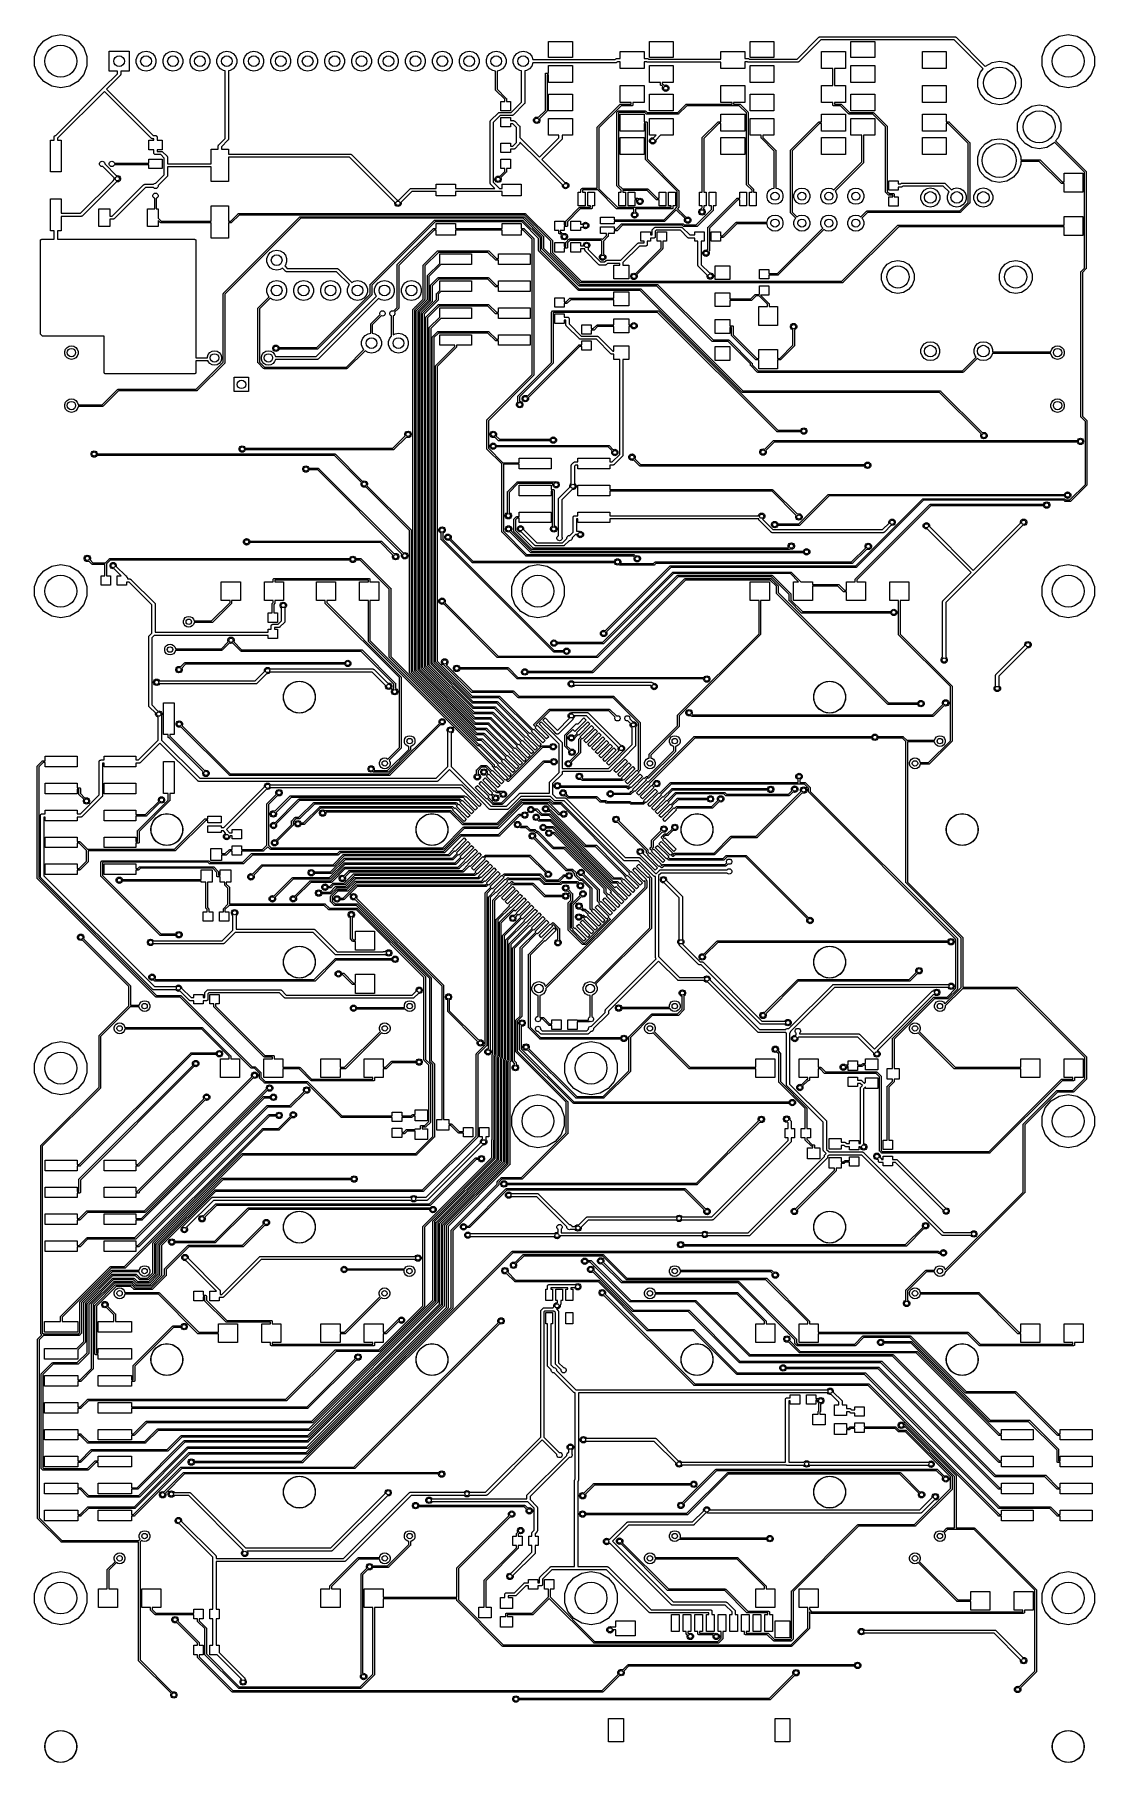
# Model space of a CAD drawing. Extents: x 0 to 100, y -163 to 0.
import ezdxf

# ---------------------------------------------------------------- set-up
doc = ezdxf.new("R2010")
doc.units = 0
doc.header["$MEASUREMENT"] = 0
doc.layers.add('BLACK', color=7, linetype='CONTINUOUS')

msp = doc.modelspace()

# ---------------------------------------------------------------- linework, layer by layer
at = {"layer": 'Black'}
for p, q in [((1.64168, -0.14179), (2.5, 0.00955)), ((2.5, 0.00955), (3.35832, -0.14179)), ((96.6417, -0.14179), (97.5, 0.00955)), ((97.5, 0.00955), (98.3583, -0.14179)), ((0.02858, -2.06422), (0.32667, -1.24523)), ((0.32667, -1.24523), (0.88689, -0.57757)), ((0.88689, -0.57757), (1.64168, -0.14179)), ((3.35832, -0.14179), (4.11311, -0.57757)), ((4.11311, -0.57757), (4.67333, -1.24523)), ((4.67333, -1.24523), (4.97142, -2.06422)), ((7.0602, -3.4398), (7.0602, -1.5602)), ((7.0602, -1.5602), (8.9398, -1.5602)), ((8.9398, -1.5602), (8.9398, -3.4398)), ((9.9336, -1.77732), (10.2173, -1.6135)), ((10.2173, -1.6135), (10.54, -1.55661)), ((10.54, -1.55661), (10.8627, -1.6135)), ((10.8627, -1.6135), (11.1464, -1.77732)), ((12.4736, -1.77732), (12.7573, -1.6135)), ((12.7573, -1.6135), (13.08, -1.55661)), ((13.08, -1.55661), (13.4027, -1.6135)), ((13.4027, -1.6135), (13.6864, -1.77732)), ((15.0136, -1.77732), (15.2973, -1.6135)), ((15.2973, -1.6135), (15.62, -1.55661)), ((15.62, -1.55661), (15.9427, -1.6135)), ((15.9427, -1.6135), (16.2264, -1.77732)), ((17.5536, -1.77732), (17.8373, -1.6135)), ((17.8373, -1.6135), (18.16, -1.55661)), ((18.16, -1.55661), (18.4827, -1.6135)), ((18.4827, -1.6135), (18.7664, -1.77732)), ((20.0936, -1.77732), (20.3773, -1.6135)), ((20.3773, -1.6135), (20.7, -1.55661)), ((20.7, -1.55661), (21.0227, -1.6135)), ((21.0227, -1.6135), (21.3064, -1.77732)), ((22.6336, -1.77732), (22.9173, -1.6135)), ((22.9173, -1.6135), (23.24, -1.55661)), ((23.24, -1.55661), (23.5627, -1.6135)), ((23.5627, -1.6135), (23.8464, -1.77732)), ((25.1736, -1.77732), (25.4573, -1.6135)), ((25.4573, -1.6135), (25.78, -1.55661)), ((25.78, -1.55661), (26.1027, -1.6135)), ((26.1027, -1.6135), (26.3864, -1.77732)), ((27.7136, -1.77732), (27.9973, -1.6135)), ((27.9973, -1.6135), (28.32, -1.55661)), ((28.32, -1.55661), (28.6427, -1.6135)), ((28.6427, -1.6135), (28.9264, -1.77732)), ((30.2536, -1.77732), (30.5373, -1.6135)), ((30.5373, -1.6135), (30.86, -1.55661)), ((30.86, -1.55661), (31.1827, -1.6135)), ((31.1827, -1.6135), (31.4664, -1.77732)), ((32.7936, -1.77732), (33.0773, -1.6135)), ((33.0773, -1.6135), (33.4, -1.55661)), ((33.4, -1.55661), (33.7227, -1.6135)), ((33.7227, -1.6135), (34.0064, -1.77732)), ((35.3336, -1.77732), (35.6173, -1.6135)), ((35.6173, -1.6135), (35.94, -1.55661)), ((35.94, -1.55661), (36.2627, -1.6135)), ((36.2627, -1.6135), (36.5464, -1.77732)), ((37.8736, -1.77732), (38.1573, -1.6135)), ((38.1573, -1.6135), (38.48, -1.55661)), ((38.48, -1.55661), (38.8027, -1.6135)), ((38.8027, -1.6135), (39.0864, -1.77732)), ((40.4136, -1.77732), (40.6973, -1.6135)), ((40.6973, -1.6135), (41.02, -1.55661)), ((41.02, -1.55661), (41.3427, -1.6135)), ((41.3427, -1.6135), (41.6264, -1.77732)), ((42.9536, -1.77732), (43.2373, -1.6135)), ((43.2373, -1.6135), (43.56, -1.55661)), ((43.56, -1.55661), (43.8827, -1.6135)), ((43.8827, -1.6135), (44.1664, -1.77732)), ((45.4936, -1.77732), (45.7773, -1.6135)), ((45.7773, -1.6135), (46.1, -1.55661)), ((46.1, -1.55661), (46.4227, -1.6135)), ((46.4227, -1.6135), (46.7064, -1.77732)), ((48.5029, -2.14744), (48.5029, -0.64884)), ((48.5029, -0.64884), (50.7508, -0.64884)), ((50.7508, -0.64884), (50.7508, -2.14744)), ((55.2492, -2.2489), (55.2492, -1.60007)), ((55.2492, -1.60007), (57.4971, -1.60007)), ((57.4971, -1.60007), (57.4971, -2.2489)), ((58.0029, -2.14744), (58.0029, -0.64884)), ((58.0029, -0.64884), (60.2508, -0.64884)), ((60.2508, -0.64884), (60.2508, -2.14744)), ((64.7492, -2.3002), (64.7492, -1.60007)), ((64.7492, -1.60007), (66.9971, -1.60007)), ((66.9971, -1.60007), (66.9971, -2.2489)), ((67.5029, -2.14744), (67.5029, -0.64884)), ((67.5029, -0.64884), (69.7508, -0.64884)), ((69.7508, -0.64884), (69.7508, -2.14744)), ((71.9379, -2.3002), (73.9981, -0.23993)), ((74.1663, -0.496), (72.1061, -2.55627)), ((73.9981, -0.23993), (74.0035, -0.23615)), ((74.0035, -0.23615), (74.0078, -0.23109)), ((74.0078, -0.23109), (74.0248, -0.22129)), ((74.0248, -0.22129), (74.0408, -0.21005)), ((74.0408, -0.21005), (74.0472, -0.20835)), ((74.0472, -0.20835), (74.0529, -0.20505)), ((74.0529, -0.20505), (74.0722, -0.20164)), ((74.0722, -0.20164), (74.0911, -0.19657)), ((74.0911, -0.19657), (74.0977, -0.19715)), ((74.0977, -0.19715), (74.1042, -0.196)), ((74.1042, -0.196), (86.8144, -0.196)), ((86.7523, -0.496), (74.1663, -0.496)), ((74.2492, -3.19773), (74.2492, -1.60007)), ((74.2492, -1.60007), (76.4971, -1.60007)), ((76.4971, -1.60007), (76.4971, -3.19773)), ((77.0029, -2.14744), (77.0029, -0.64884)), ((77.0029, -0.64884), (79.2508, -0.64884)), ((79.2508, -0.64884), (79.2508, -2.14744)), ((83.7492, -3.19773), (83.7492, -1.60007)), ((83.7492, -1.60007), (85.9971, -1.60007)), ((85.9971, -1.60007), (85.9971, -3.19773)), ((89.4849, -3.22868), (86.7523, -0.496)), ((86.8144, -0.196), (86.8209, -0.19715)), ((86.8209, -0.19715), (86.8275, -0.19657)), ((86.8275, -0.19657), (86.8464, -0.20164)), ((86.8464, -0.20164), (86.8657, -0.20505)), ((86.8657, -0.20505), (86.8714, -0.20835)), ((86.8714, -0.20835), (86.8778, -0.21005)), ((86.8778, -0.21005), (86.8938, -0.22129)), ((86.8938, -0.22129), (86.9108, -0.23109)), ((86.9108, -0.23109), (86.9151, -0.23615)), ((86.9151, -0.23615), (86.9205, -0.23993)), ((86.9205, -0.23993), (89.6785, -2.99799)), ((95.0286, -2.06422), (95.3267, -1.24523)), ((95.3267, -1.24523), (95.8869, -0.57757)), ((95.8869, -0.57757), (96.6417, -0.14179)), ((98.3583, -0.14179), (99.1131, -0.57757)), ((99.1131, -0.57757), (99.6733, -1.24523)), ((99.6733, -1.24523), (99.9714, -2.06422)), ((0.02858, -2.93578), (0.02858, -2.06422)), ((0.32667, -3.75477), (0.02858, -2.93578)), ((4.97142, -2.93578), (4.67333, -3.75477)), ((4.97142, -2.06422), (4.97142, -2.93578)), ((9.61094, -2.33618), (9.723, -2.02831)), ((9.61094, -2.66382), (9.61094, -2.33618)), ((9.723, -2.97169), (9.61094, -2.66382)), ((9.723, -2.02831), (9.9336, -1.77732)), ((9.9336, -3.22268), (9.723, -2.97169)), ((10.2173, -3.3865), (9.9336, -3.22268)), ((11.1464, -3.22268), (10.8627, -3.3865)), ((11.1464, -1.77732), (11.357, -2.02831)), ((11.357, -2.97169), (11.1464, -3.22268)), ((11.357, -2.02831), (11.4691, -2.33618)), ((11.4691, -2.66382), (11.357, -2.97169)), ((11.4691, -2.33618), (11.4691, -2.66382)), ((12.1509, -2.33618), (12.263, -2.02831)), ((12.1509, -2.66382), (12.1509, -2.33618)), ((12.263, -2.97169), (12.1509, -2.66382)), ((12.263, -2.02831), (12.4736, -1.77732)), ((12.4736, -3.22268), (12.263, -2.97169)), ((12.7573, -3.3865), (12.4736, -3.22268)), ((13.6864, -3.22268), (13.4027, -3.3865)), ((13.6864, -1.77732), (13.897, -2.02831)), ((13.897, -2.97169), (13.6864, -3.22268)), ((13.897, -2.02831), (14.0091, -2.33618)), ((14.0091, -2.66382), (13.897, -2.97169)), ((14.0091, -2.33618), (14.0091, -2.66382)), ((14.6909, -2.33618), (14.803, -2.02831)), ((14.6909, -2.66382), (14.6909, -2.33618)), ((14.803, -2.97169), (14.6909, -2.66382)), ((14.803, -2.02831), (15.0136, -1.77732)), ((15.0136, -3.22268), (14.803, -2.97169)), ((15.2973, -3.3865), (15.0136, -3.22268)), ((16.2264, -3.22268), (15.9427, -3.3865)), ((16.2264, -1.77732), (16.437, -2.02831)), ((16.437, -2.97169), (16.2264, -3.22268)), ((16.437, -2.02831), (16.5491, -2.33618)), ((16.5491, -2.66382), (16.437, -2.97169)), ((16.5491, -2.33618), (16.5491, -2.66382)), ((17.2309, -2.33618), (17.343, -2.02831)), ((17.2309, -2.66382), (17.2309, -2.33618)), ((17.343, -2.97169), (17.2309, -2.66382)), ((17.343, -2.02831), (17.5536, -1.77732)), ((17.5536, -3.22268), (17.343, -2.97169)), ((17.8373, -3.3865), (17.5536, -3.22268)), ((18.7664, -3.22268), (18.4827, -3.3865)), ((18.7664, -1.77732), (18.977, -2.02831)), ((18.977, -2.97169), (18.7664, -3.22268)), ((18.977, -2.02831), (19.0891, -2.33618)), ((19.0891, -2.66382), (18.977, -2.97169)), ((19.0891, -2.33618), (19.0891, -2.66382)), ((19.7709, -2.33618), (19.883, -2.02831)), ((19.7709, -2.66382), (19.7709, -2.33618)), ((19.883, -2.97169), (19.7709, -2.66382)), ((19.883, -2.02831), (20.0936, -1.77732)), ((20.0936, -3.22268), (19.883, -2.97169)), ((20.3773, -3.3865), (20.0936, -3.22268)), ((21.3064, -3.22268), (21.0227, -3.3865)), ((21.3064, -1.77732), (21.517, -2.02831)), ((21.517, -2.97169), (21.3064, -3.22268)), ((21.517, -2.02831), (21.6291, -2.33618)), ((21.6291, -2.66382), (21.517, -2.97169)), ((21.6291, -2.33618), (21.6291, -2.66382)), ((22.3109, -2.33618), (22.423, -2.02831)), ((22.3109, -2.66382), (22.3109, -2.33618)), ((22.423, -2.97169), (22.3109, -2.66382)), ((22.423, -2.02831), (22.6336, -1.77732)), ((22.6336, -3.22268), (22.423, -2.97169)), ((22.9173, -3.3865), (22.6336, -3.22268)), ((23.8464, -3.22268), (23.5627, -3.3865)), ((23.8464, -1.77732), (24.057, -2.02831)), ((24.057, -2.97169), (23.8464, -3.22268)), ((24.057, -2.02831), (24.1691, -2.33618)), ((24.1691, -2.66382), (24.057, -2.97169)), ((24.1691, -2.33618), (24.1691, -2.66382)), ((24.8509, -2.33618), (24.963, -2.02831)), ((24.8509, -2.66382), (24.8509, -2.33618)), ((24.963, -2.97169), (24.8509, -2.66382)), ((24.963, -2.02831), (25.1736, -1.77732)), ((25.1736, -3.22268), (24.963, -2.97169)), ((25.4573, -3.3865), (25.1736, -3.22268)), ((26.3864, -3.22268), (26.1027, -3.3865)), ((26.3864, -1.77732), (26.597, -2.02831)), ((26.597, -2.97169), (26.3864, -3.22268)), ((26.597, -2.02831), (26.7091, -2.33618)), ((26.7091, -2.66382), (26.597, -2.97169)), ((26.7091, -2.33618), (26.7091, -2.66382)), ((27.3909, -2.33618), (27.503, -2.02831)), ((27.3909, -2.66382), (27.3909, -2.33618)), ((27.503, -2.97169), (27.3909, -2.66382)), ((27.503, -2.02831), (27.7136, -1.77732)), ((27.7136, -3.22268), (27.503, -2.97169)), ((27.9973, -3.3865), (27.7136, -3.22268)), ((28.9264, -3.22268), (28.6427, -3.3865)), ((28.9264, -1.77732), (29.137, -2.02831)), ((29.137, -2.97169), (28.9264, -3.22268)), ((29.137, -2.02831), (29.2491, -2.33618)), ((29.2491, -2.66382), (29.137, -2.97169)), ((29.2491, -2.33618), (29.2491, -2.66382)), ((29.9309, -2.33618), (30.043, -2.02831)), ((29.9309, -2.66382), (29.9309, -2.33618)), ((30.043, -2.97169), (29.9309, -2.66382)), ((30.043, -2.02831), (30.2536, -1.77732)), ((30.2536, -3.22268), (30.043, -2.97169)), ((30.5373, -3.3865), (30.2536, -3.22268)), ((31.4664, -3.22268), (31.1827, -3.3865)), ((31.4664, -1.77732), (31.677, -2.02831)), ((31.677, -2.97169), (31.4664, -3.22268)), ((31.677, -2.02831), (31.7891, -2.33618)), ((31.7891, -2.66382), (31.677, -2.97169)), ((31.7891, -2.33618), (31.7891, -2.66382)), ((32.4709, -2.33618), (32.583, -2.02831)), ((32.4709, -2.66382), (32.4709, -2.33618)), ((32.583, -2.97169), (32.4709, -2.66382)), ((32.583, -2.02831), (32.7936, -1.77732)), ((32.7936, -3.22268), (32.583, -2.97169)), ((33.0773, -3.3865), (32.7936, -3.22268)), ((34.0064, -3.22268), (33.7227, -3.3865)), ((34.0064, -1.77732), (34.217, -2.02831)), ((34.217, -2.97169), (34.0064, -3.22268)), ((34.217, -2.02831), (34.3291, -2.33618)), ((34.3291, -2.66382), (34.217, -2.97169)), ((34.3291, -2.33618), (34.3291, -2.66382)), ((35.0109, -2.33618), (35.123, -2.02831)), ((35.0109, -2.66382), (35.0109, -2.33618)), ((35.123, -2.97169), (35.0109, -2.66382)), ((35.123, -2.02831), (35.3336, -1.77732)), ((35.3336, -3.22268), (35.123, -2.97169)), ((35.6173, -3.3865), (35.3336, -3.22268)), ((36.5464, -3.22268), (36.2627, -3.3865)), ((36.5464, -1.77732), (36.757, -2.02831)), ((36.757, -2.97169), (36.5464, -3.22268)), ((36.757, -2.02831), (36.8691, -2.33618)), ((36.8691, -2.66382), (36.757, -2.97169)), ((36.8691, -2.33618), (36.8691, -2.66382)), ((37.5509, -2.33618), (37.663, -2.02831)), ((37.5509, -2.66382), (37.5509, -2.33618)), ((37.663, -2.97169), (37.5509, -2.66382)), ((37.663, -2.02831), (37.8736, -1.77732)), ((37.8736, -3.22268), (37.663, -2.97169)), ((38.1573, -3.3865), (37.8736, -3.22268)), ((39.0864, -3.22268), (38.8027, -3.3865)), ((39.0864, -1.77732), (39.297, -2.02831)), ((39.297, -2.97169), (39.0864, -3.22268)), ((39.297, -2.02831), (39.4091, -2.33618)), ((39.4091, -2.66382), (39.297, -2.97169)), ((39.4091, -2.33618), (39.4091, -2.66382)), ((40.0909, -2.33618), (40.203, -2.02831)), ((40.0909, -2.66382), (40.0909, -2.33618)), ((40.203, -2.97169), (40.0909, -2.66382)), ((40.203, -2.02831), (40.4136, -1.77732)), ((40.4136, -3.22268), (40.203, -2.97169)), ((40.6973, -3.3865), (40.4136, -3.22268)), ((41.6264, -3.22268), (41.3427, -3.3865)), ((41.6264, -1.77732), (41.837, -2.02831)), ((41.837, -2.97169), (41.6264, -3.22268)), ((41.837, -2.02831), (41.9491, -2.33618)), ((41.9491, -2.66382), (41.837, -2.97169)), ((41.9491, -2.33618), (41.9491, -2.66382)), ((42.6309, -2.33618), (42.743, -2.02831)), ((42.6309, -2.66382), (42.6309, -2.33618)), ((42.743, -2.97169), (42.6309, -2.66382)), ((42.743, -2.02831), (42.9536, -1.77732)), ((42.9536, -3.22268), (42.743, -2.97169)), ((43.2373, -3.3865), (42.9536, -3.22268)), ((44.1664, -3.22268), (43.8827, -3.3865)), ((44.1664, -1.77732), (44.377, -2.02831)), ((44.377, -2.97169), (44.1664, -3.22268)), ((44.377, -2.02831), (44.4891, -2.33618)), ((44.4891, -2.66382), (44.377, -2.97169)), ((44.4891, -2.33618), (44.4891, -2.66382)), ((45.1709, -2.33618), (45.283, -2.02831)), ((45.1709, -2.66382), (45.1709, -2.33618)), ((45.283, -2.97169), (45.1709, -2.66382)), ((45.283, -2.02831), (45.4936, -1.77732)), ((45.4936, -3.22268), (45.283, -2.97169)), ((45.7773, -3.3865), (45.4936, -3.22268)), ((46.7064, -3.22268), (46.4227, -3.3865)), ((46.7064, -1.77732), (46.917, -2.02831)), ((46.917, -2.97169), (46.7064, -3.22268)), ((46.917, -2.02831), (47.0291, -2.33618)), ((47.0291, -2.66382), (46.917, -2.97169)), ((47.0291, -2.33618), (47.0291, -2.35)), ((47.0291, -2.35), (54.7832, -2.35)), ((54.8453, -2.65), (47.0291, -2.65)), ((47.0291, -2.65), (47.0291, -2.66382)), ((50.7508, -2.14744), (48.5029, -2.14744)), ((48.5029, -3.6232), (48.5029, -2.90055)), ((48.5029, -2.90055), (50.7508, -2.90055)), ((50.7508, -2.90055), (50.7508, -4.49821)), ((54.7832, -2.35), (54.8403, -2.29283)), ((54.8403, -2.29283), (54.8457, -2.28905)), ((54.8518, -2.64885), (54.8453, -2.65)), ((54.8457, -2.28905), (54.85, -2.28399)), ((54.85, -2.28399), (54.867, -2.27419)), ((54.8584, -2.64943), (54.8518, -2.64885)), ((54.8773, -2.64436), (54.8584, -2.64943)), ((54.867, -2.27419), (54.883, -2.26295)), ((54.8966, -2.64095), (54.8773, -2.64436)), ((54.883, -2.26295), (54.8894, -2.26125)), ((54.8894, -2.26125), (54.8951, -2.25795)), ((54.8951, -2.25795), (54.9144, -2.25454)), ((54.9023, -2.63765), (54.8966, -2.64095)), ((54.9087, -2.63595), (54.9023, -2.63765)), ((54.9247, -2.62471), (54.9087, -2.63595)), ((54.9144, -2.25454), (54.9333, -2.24947)), ((54.9417, -2.61491), (54.9247, -2.62471)), ((54.9333, -2.24947), (54.9399, -2.25005)), ((54.9399, -2.25005), (54.9464, -2.2489)), ((54.946, -2.60985), (54.9417, -2.61491)), ((54.9514, -2.60607), (54.946, -2.60985)), ((54.9464, -2.2489), (55.2492, -2.2489)), ((55.0085, -2.5489), (54.9514, -2.60607)), ((55.2492, -2.5489), (55.0085, -2.5489)), ((55.2492, -3.19773), (55.2492, -2.5489)), ((57.4971, -3.19773), (55.2492, -3.19773)), ((57.4971, -2.2489), (57.7997, -2.2489)), ((57.7376, -2.5489), (57.4971, -2.5489)), ((57.4971, -2.5489), (57.4971, -3.19773)), ((57.7449, -2.55627), (57.7376, -2.5489)), ((57.7503, -2.56005), (57.7449, -2.55627)), ((57.7546, -2.56511), (57.7503, -2.56005)), ((57.7716, -2.57491), (57.7546, -2.56511)), ((57.7876, -2.58615), (57.7716, -2.57491)), ((57.794, -2.58785), (57.7876, -2.58615)), ((57.7997, -2.59115), (57.794, -2.58785)), ((57.7997, -2.2489), (57.8062, -2.25005)), ((57.819, -2.59456), (57.7997, -2.59115)), ((57.8062, -2.25005), (57.8128, -2.24947)), ((57.8128, -2.24947), (57.8317, -2.25454)), ((57.8379, -2.59963), (57.819, -2.59456)), ((57.8317, -2.25454), (57.851, -2.25795)), ((57.8445, -2.59905), (57.8379, -2.59963)), ((57.851, -2.6002), (57.8445, -2.59905)), ((57.851, -2.25795), (57.8567, -2.26125)), ((64.7492, -2.6002), (57.851, -2.6002)), ((57.8567, -2.26125), (57.8631, -2.26295)), ((57.8631, -2.26295), (57.8791, -2.27419)), ((57.8791, -2.27419), (57.8961, -2.28399)), ((57.8961, -2.28399), (57.9004, -2.28905)), ((57.9004, -2.28905), (57.9058, -2.29283)), ((57.9058, -2.29283), (57.9131, -2.3002)), ((57.9131, -2.3002), (64.7492, -2.3002)), ((60.2508, -2.14744), (58.0029, -2.14744)), ((58.0029, -4.49821), (58.0029, -2.90055)), ((58.0029, -2.90055), (60.2508, -2.90055)), ((60.2508, -2.90055), (60.2508, -4.49821)), ((64.7492, -3.19773), (64.7492, -2.6002)), ((66.9971, -3.19773), (64.7492, -3.19773)), ((66.9971, -2.2489), (67.2997, -2.2489)), ((67.2376, -2.5489), (66.9971, -2.5489)), ((66.9971, -2.5489), (66.9971, -3.19773)), ((67.2449, -2.55627), (67.2376, -2.5489)), ((67.2503, -2.56005), (67.2449, -2.55627)), ((67.2546, -2.56511), (67.2503, -2.56005)), ((67.2716, -2.57491), (67.2546, -2.56511)), ((67.2876, -2.58615), (67.2716, -2.57491)), ((67.294, -2.58785), (67.2876, -2.58615)), ((67.2997, -2.59115), (67.294, -2.58785)), ((67.2997, -2.2489), (67.3062, -2.25005)), ((67.319, -2.59456), (67.2997, -2.59115)), ((67.3062, -2.25005), (67.3128, -2.24947)), ((67.3128, -2.24947), (67.3317, -2.25454)), ((67.3379, -2.59963), (67.319, -2.59456)), ((67.3317, -2.25454), (67.351, -2.25795)), ((67.3445, -2.59905), (67.3379, -2.59963)), ((67.351, -2.6002), (67.3445, -2.59905)), ((67.351, -2.25795), (67.3567, -2.26125)), ((72, -2.6002), (67.351, -2.6002)), ((67.3567, -2.26125), (67.3631, -2.26295)), ((67.3631, -2.26295), (67.3791, -2.27419)), ((67.3791, -2.27419), (67.3961, -2.28399)), ((67.3961, -2.28399), (67.4004, -2.28905)), ((67.4004, -2.28905), (67.4058, -2.29283)), ((67.4058, -2.29283), (67.4131, -2.3002)), ((67.4131, -2.3002), (71.9379, -2.3002)), ((69.7508, -2.14744), (67.5029, -2.14744)), ((67.5029, -4.49821), (67.5029, -2.90055)), ((67.5029, -2.90055), (69.7508, -2.90055)), ((69.7508, -2.90055), (69.7508, -4.49821)), ((72.0065, -2.59905), (72, -2.6002)), ((72.0131, -2.59963), (72.0065, -2.59905)), ((72.032, -2.59456), (72.0131, -2.59963)), ((72.0513, -2.59115), (72.032, -2.59456)), ((72.057, -2.58785), (72.0513, -2.59115)), ((72.0634, -2.58615), (72.057, -2.58785)), ((72.0794, -2.57491), (72.0634, -2.58615)), ((72.0964, -2.56511), (72.0794, -2.57491)), ((72.1007, -2.56005), (72.0964, -2.56511)), ((72.1061, -2.55627), (72.1007, -2.56005)), ((75.2969, -3.19773), (74.2492, -3.19773)), ((75.2969, -4.80047), (75.2969, -3.19773)), ((76.4971, -3.19773), (75.4493, -3.19773)), ((75.4493, -3.19773), (75.4493, -4.80047)), ((79.2508, -2.14744), (77.0029, -2.14744)), ((77.0029, -4.49821), (77.0029, -2.90055)), ((77.0029, -2.90055), (79.2508, -2.90055)), ((79.2508, -2.90055), (79.2508, -4.49821)), ((85.9971, -3.19773), (83.7492, -3.19773)), ((89.2368, -3.52437), (89.4849, -3.22868)), ((89.6785, -2.99799), (89.6979, -2.97492)), ((89.6979, -2.97492), (90.319, -2.61629)), ((90.319, -2.61629), (91.0254, -2.49174)), ((91.0254, -2.49174), (91.7318, -2.61629)), ((91.7318, -2.61629), (92.3529, -2.97492)), ((92.3529, -2.97492), (92.814, -3.52437)), ((95.0286, -2.93578), (95.0286, -2.06422)), ((95.3267, -3.75477), (95.0286, -2.93578)), ((99.9714, -2.93578), (99.6733, -3.75477)), ((99.9714, -2.06422), (99.9714, -2.93578)), ((0.88689, -4.42243), (0.32667, -3.75477)), ((1.64168, -4.85821), (0.88689, -4.42243)), ((2.5, -5.00955), (1.64168, -4.85821)), ((3.35832, -4.85821), (2.5, -5.00955)), ((4.11311, -4.42243), (3.35832, -4.85821)), ((4.67333, -3.75477), (4.11311, -4.42243)), ((6.50103, -5.02933), (7.85, -3.68037)), ((8.10607, -3.84857), (6.81923, -5.1354)), ((7.85, -3.4398), (7.0602, -3.4398)), ((7.85, -3.68037), (7.85, -3.4398)), ((8.10985, -3.84316), (8.10607, -3.84857)), ((8.11491, -3.83892), (8.10985, -3.84316)), ((8.12471, -3.82194), (8.11491, -3.83892)), ((8.13595, -3.80589), (8.12471, -3.82194)), ((8.13765, -3.79952), (8.13595, -3.80589)), ((8.14095, -3.7938), (8.13765, -3.79952)), ((8.14436, -3.7745), (8.14095, -3.7938)), ((8.14943, -3.75557), (8.14436, -3.7745)), ((8.15, -3.7425), (8.14885, -3.749)), ((8.14885, -3.749), (8.14943, -3.75557)), ((8.9398, -3.4398), (8.15, -3.4398)), ((8.15, -3.4398), (8.15, -3.7425)), ((10.54, -3.44339), (10.2173, -3.3865)), ((10.8627, -3.3865), (10.54, -3.44339)), ((13.08, -3.44339), (12.7573, -3.3865)), ((13.4027, -3.3865), (13.08, -3.44339)), ((15.62, -3.44339), (15.2973, -3.3865)), ((15.9427, -3.3865), (15.62, -3.44339)), ((18.01, -3.41694), (17.8373, -3.3865)), ((18.01, -9.78417), (18.01, -3.41694)), ((18.4827, -3.3865), (18.31, -3.41694)), ((18.31, -3.41694), (18.31, -9.8463)), ((20.7, -3.44339), (20.3773, -3.3865)), ((21.0227, -3.3865), (20.7, -3.44339)), ((23.24, -3.44339), (22.9173, -3.3865)), ((23.5627, -3.3865), (23.24, -3.44339)), ((25.78, -3.44339), (25.4573, -3.3865)), ((26.1027, -3.3865), (25.78, -3.44339)), ((28.32, -3.44339), (27.9973, -3.3865)), ((28.6427, -3.3865), (28.32, -3.44339)), ((30.86, -3.44339), (30.5373, -3.3865)), ((31.1827, -3.3865), (30.86, -3.44339)), ((33.4, -3.44339), (33.0773, -3.3865)), ((33.7227, -3.3865), (33.4, -3.44339)), ((35.94, -3.44339), (35.6173, -3.3865)), ((36.2627, -3.3865), (35.94, -3.44339)), ((38.48, -3.44339), (38.1573, -3.3865)), ((38.8027, -3.3865), (38.48, -3.44339)), ((41.02, -3.44339), (40.6973, -3.3865)), ((41.3427, -3.3865), (41.02, -3.44339)), ((43.4838, -3.42995), (43.2373, -3.3865)), ((43.4838, -5.1746), (43.4838, -3.42995)), ((43.8827, -3.3865), (43.6362, -3.42995)), ((43.6362, -3.42995), (43.6362, -5.14304)), ((45.95, -3.41694), (45.7773, -3.3865)), ((45.95, -6.36197), (45.95, -3.41694)), ((46.4227, -3.3865), (46.25, -3.41694)), ((46.25, -3.41694), (46.25, -6.4241)), ((48.1978, -3.6994), (48.199, -3.69283)), ((48.1978, -7.15494), (48.1978, -3.6994)), ((48.199, -3.68617), (48.2012, -3.67991)), ((48.199, -3.69283), (48.199, -3.68617)), ((48.2012, -3.67991), (48.2024, -3.67334)), ((48.2024, -3.67334), (48.2057, -3.66756)), ((48.2057, -3.66756), (48.208, -3.6613)), ((48.208, -3.6613), (48.2123, -3.65619)), ((48.2123, -3.65619), (48.2156, -3.65042)), ((48.2156, -3.65042), (48.2207, -3.64613)), ((48.2207, -3.64613), (48.225, -3.64103)), ((48.225, -3.64103), (48.2308, -3.63769)), ((48.2308, -3.63769), (48.2359, -3.63341)), ((48.2359, -3.63341), (48.2422, -3.63113)), ((48.2422, -3.63113), (48.2479, -3.62779)), ((48.2479, -3.62779), (48.2545, -3.62664)), ((48.2545, -3.62664), (48.2608, -3.62436)), ((48.2608, -3.62436), (48.2674, -3.62436)), ((48.2674, -3.62436), (48.274, -3.6232)), ((48.274, -3.6232), (48.5029, -3.6232)), ((48.5029, -3.7756), (48.3502, -3.7756)), ((48.3502, -3.7756), (48.3502, -7.1865)), ((48.5029, -4.49821), (48.5029, -3.7756)), ((50.7508, -4.49821), (48.5029, -4.49821)), ((55.2492, -6.39813), (55.2492, -4.80047)), ((55.2492, -4.80047), (57.4971, -4.80047)), ((57.4971, -4.80047), (57.4971, -6.39813)), ((59.0507, -4.49821), (58.0029, -4.49821)), ((59.0507, -4.7271), (59.0507, -4.49821)), ((59.0519, -4.73367), (59.0507, -4.7271)), ((59.0519, -4.74033), (59.0519, -4.73367)), ((59.0541, -4.74659), (59.0519, -4.74033)), ((59.0553, -4.75316), (59.0541, -4.74659)), ((59.0586, -4.75894), (59.0553, -4.75316)), ((59.0609, -4.7652), (59.0586, -4.75894)), ((59.0652, -4.77031), (59.0609, -4.7652)), ((59.0685, -4.77608), (59.0652, -4.77031)), ((59.0736, -4.78037), (59.0685, -4.77608)), ((59.0779, -4.78547), (59.0736, -4.78037)), ((59.0837, -4.78881), (59.0779, -4.78547)), ((59.0888, -4.79309), (59.0837, -4.78881)), ((59.0951, -4.79537), (59.0888, -4.79309)), ((59.1008, -4.7987), (59.0951, -4.79537)), ((59.1074, -4.79986), (59.1008, -4.7987)), ((59.1137, -4.80214), (59.1074, -4.79986)), ((59.1203, -4.80214), (59.1137, -4.80214)), ((59.1269, -4.8033), (59.1203, -4.80214)), ((59.1925, -4.8033), (59.1269, -4.8033)), ((59.2867, -4.89749), (59.1925, -4.8033)), ((60.2508, -4.49821), (59.2031, -4.49821)), ((59.2031, -4.49821), (59.2031, -4.6509)), ((59.2031, -4.6509), (59.2241, -4.6509)), ((59.2241, -4.6509), (59.2274, -4.65148)), ((59.2274, -4.65148), (59.2307, -4.65119)), ((59.2307, -4.65119), (59.2404, -4.65377)), ((59.2404, -4.65377), (59.2502, -4.6555)), ((59.2502, -4.6555), (59.2531, -4.65717)), ((59.2531, -4.65717), (59.2563, -4.65804)), ((59.2563, -4.65804), (59.2645, -4.66375)), ((59.2645, -4.66375), (59.2731, -4.66873)), ((59.2731, -4.66873), (59.2752, -4.67129)), ((59.2752, -4.67129), (59.278, -4.67322)), ((59.278, -4.67322), (59.3976, -4.79285)), ((59.3976, -4.79285), (59.4434, -4.76641)), ((59.4434, -4.76641), (59.5464, -4.74825)), ((59.5464, -4.74825), (59.6494, -4.76641)), ((59.6494, -4.76641), (59.74, -4.81871)), ((59.74, -4.81871), (59.8072, -4.89883)), ((64.7492, -6.39813), (64.7492, -4.80047)), ((64.7492, -4.80047), (66.9971, -4.80047)), ((66.9971, -4.80047), (66.9971, -6.39813)), ((69.7508, -4.49821), (67.5029, -4.49821)), ((74.2492, -6.39813), (74.2492, -4.80047)), ((74.2492, -4.80047), (75.2969, -4.80047)), ((75.4493, -4.80047), (76.4971, -4.80047)), ((76.4971, -4.80047), (76.4971, -6.39813)), ((79.2508, -4.49821), (77.0029, -4.49821)), ((83.7492, -6.39813), (83.7492, -4.80047)), ((83.7492, -4.80047), (85.9971, -4.80047)), ((85.9971, -4.80047), (85.9971, -6.39813)), ((88.9915, -4.19837), (89.2368, -3.52437)), ((88.9915, -4.91563), (88.9915, -4.19837)), ((92.814, -3.52437), (93.0593, -4.19837)), ((93.0593, -4.19837), (93.0593, -4.91563)), ((95.8869, -4.42243), (95.3267, -3.75477)), ((96.6417, -4.85821), (95.8869, -4.42243)), ((97.5, -5.00955), (96.6417, -4.85821)), ((98.3583, -4.85821), (97.5, -5.00955)), ((99.1131, -4.42243), (98.3583, -4.85821)), ((99.6733, -3.75477), (99.1131, -4.42243)), ((2.02844, -9.50193), (6.50103, -5.02933)), ((6.6071, -5.34753), (2.19727, -9.75737)), ((11.0324, -9.77287), (6.6071, -5.34753)), ((6.81923, -5.1354), (11.2006, -9.5168)), ((43.4844, -5.1779), (43.4838, -5.1746)), ((43.4841, -5.18124), (43.4844, -5.1779)), ((43.4867, -5.19086), (43.4841, -5.18124)), ((43.4884, -5.20066), (43.4867, -5.19086)), ((43.4901, -5.20356), (43.4884, -5.20066)), ((43.4909, -5.2068), (43.4901, -5.20356)), ((43.4967, -5.21496), (43.4909, -5.2068)), ((43.5016, -5.22358), (43.4967, -5.21496)), ((43.5042, -5.22573), (43.5016, -5.22358)), ((43.5061, -5.22848), (43.5042, -5.22573)), ((44.3738, -6.09616), (43.5061, -5.22848)), ((43.6362, -5.14304), (44.5039, -6.01072)), ((44.0055, -7.1825), (44.0055, -6.2935)), ((44.0055, -6.2935), (44.3738, -6.2935)), ((44.3738, -6.2935), (44.3738, -6.09616)), ((44.5039, -6.01072), (44.5058, -6.01347)), ((44.5058, -6.01347), (44.5084, -6.01562)), ((44.5084, -6.01562), (44.5133, -6.02424)), ((44.5133, -6.02424), (44.5191, -6.0324)), ((44.5191, -6.0324), (44.5199, -6.03564)), ((44.5199, -6.03564), (44.5216, -6.03854)), ((44.5216, -6.03854), (44.5233, -6.04834)), ((44.5233, -6.04834), (44.5259, -6.05796)), ((44.5259, -6.05796), (44.5256, -6.0613)), ((44.5256, -6.0613), (44.5262, -6.0646)), ((44.5262, -6.0646), (44.5262, -6.2935)), ((44.5262, -6.2935), (44.8945, -6.2935)), ((44.8945, -6.2935), (44.8945, -7.1825)), ((44.9767, -7.3353), (45.95, -6.36197)), ((46.2149, -6.52052), (46.2099, -6.52476)), ((46.2247, -6.50354), (46.2149, -6.52052)), ((46.2359, -6.48749), (46.2247, -6.50354)), ((46.2377, -6.48112), (46.2359, -6.48749)), ((46.241, -6.4754), (46.2377, -6.48112)), ((46.2444, -6.4561), (46.241, -6.4754)), ((46.2494, -6.43717), (46.2444, -6.4561)), ((46.25, -6.4241), (46.2489, -6.4306)), ((46.2489, -6.4306), (46.2494, -6.43717)), ((48.5029, -7.19823), (48.5029, -5.60057)), ((48.5029, -5.60057), (50.7508, -5.60057)), ((50.7508, -5.60057), (50.7508, -7.19823)), ((56.2969, -6.39813), (55.2492, -6.39813)), ((56.2969, -6.5508), (56.2969, -6.39813)), ((57.4971, -6.39813), (56.4493, -6.39813)), ((56.4493, -6.39813), (56.4493, -6.627)), ((58.0029, -7.19823), (58.0029, -5.60057)), ((58.0029, -5.60057), (60.2508, -5.60057)), ((59.2498, -4.99711), (59.2856, -4.89883)), ((59.2498, -5.10169), (59.2498, -4.99711)), ((59.2856, -5.19997), (59.2498, -5.10169)), ((59.2856, -4.89883), (59.2867, -4.89749)), ((59.3528, -5.28009), (59.2856, -5.19997)), ((59.4434, -5.33238), (59.3528, -5.28009)), ((59.5464, -5.35055), (59.4434, -5.33238)), ((59.6494, -5.33238), (59.5464, -5.35055)), ((59.74, -5.28009), (59.6494, -5.33238)), ((59.8072, -5.19997), (59.74, -5.28009)), ((59.8072, -4.89883), (59.843, -4.99711)), ((59.843, -5.10169), (59.8072, -5.19997)), ((59.843, -4.99711), (59.843, -5.10169)), ((60.2508, -5.60057), (60.2508, -7.19823)), ((65.7969, -6.39813), (64.7492, -6.39813)), ((65.7969, -6.5508), (65.7969, -6.39813)), ((66.9971, -6.39813), (65.9493, -6.39813)), ((65.9493, -6.39813), (65.9493, -6.5508)), ((67.5029, -7.19823), (67.5029, -5.60057)), ((67.5029, -5.60057), (69.7508, -5.60057)), ((69.7508, -5.60057), (69.7508, -7.19823)), ((75.2969, -6.39813), (74.2492, -6.39813)), ((75.2969, -6.627), (75.2969, -6.39813)), ((76.4971, -6.39813), (75.4493, -6.39813)), ((75.4493, -6.39813), (75.4493, -6.5508)), ((77.0029, -7.19823), (77.0029, -5.60057)), ((77.0029, -5.60057), (79.2508, -5.60057)), ((79.2508, -5.60057), (79.2508, -7.19823)), ((85.9971, -6.39813), (83.7492, -6.39813)), ((89.2368, -5.58963), (88.9915, -4.91563)), ((89.6979, -6.13908), (89.2368, -5.58963)), ((90.319, -6.49771), (89.6979, -6.13908)), ((91.0254, -6.62226), (90.319, -6.49771)), ((91.7318, -6.49771), (91.0254, -6.62226)), ((92.3529, -6.13908), (91.7318, -6.49771)), ((92.814, -5.58963), (92.3529, -6.13908)), ((93.0593, -4.91563), (92.814, -5.58963)), ((43.0029, -8.15281), (43.0141, -8.13675)), ((43.0141, -8.13675), (43.0239, -8.11978)), ((43.0239, -8.11978), (43.0289, -8.11554)), ((43.0289, -8.11554), (43.0327, -8.11013)), ((43.0327, -8.11013), (43.7636, -7.37923)), ((43.9318, -7.6353), (43.2888, -8.27833)), ((43.7636, -7.37923), (43.769, -7.37545)), ((43.769, -7.37545), (43.7733, -7.37039)), ((43.7733, -7.37039), (43.7903, -7.36059)), ((43.7903, -7.36059), (43.8063, -7.34935)), ((43.8063, -7.34935), (43.8127, -7.34765)), ((43.8127, -7.34765), (43.8184, -7.34435)), ((43.8184, -7.34435), (43.8377, -7.34094)), ((43.8377, -7.34094), (43.8566, -7.33587)), ((43.8566, -7.33587), (43.8632, -7.33644)), ((43.8632, -7.33644), (43.8697, -7.3353)), ((43.8697, -7.3353), (44.9767, -7.3353)), ((45.0388, -7.6353), (43.9318, -7.6353)), ((44.8945, -7.1825), (44.0055, -7.1825)), ((44.0055, -8.7065), (44.0055, -7.8175)), ((44.0055, -7.8175), (44.8945, -7.8175)), ((44.8945, -7.8175), (44.8945, -8.112)), ((44.8945, -8.112), (45.1972, -8.112)), ((45.0453, -7.63415), (45.0388, -7.6353)), ((45.0519, -7.63473), (45.0453, -7.63415)), ((45.0708, -7.62966), (45.0519, -7.63473)), ((45.0901, -7.62625), (45.0708, -7.62966)), ((45.0958, -7.62295), (45.0901, -7.62625)), ((45.1022, -7.62125), (45.0958, -7.62295)), ((45.1182, -7.61001), (45.1022, -7.62125)), ((45.1352, -7.60021), (45.1182, -7.61001)), ((45.1395, -7.59515), (45.1352, -7.60021)), ((45.1449, -7.59137), (45.1395, -7.59515)), ((46.2061, -6.53017), (45.1449, -7.59137)), ((45.1972, -8.112), (45.2037, -8.11315)), ((45.2037, -8.11315), (45.2103, -8.11257)), ((45.2103, -8.11257), (45.2292, -8.11764)), ((45.2292, -8.11764), (45.2485, -8.12105)), ((45.2485, -8.12105), (45.2542, -8.12435)), ((45.2542, -8.12435), (45.2606, -8.12605)), ((45.2606, -8.12605), (45.2766, -8.13729)), ((45.2766, -8.13729), (45.2936, -8.14709)), ((45.2936, -8.14709), (45.2979, -8.15215)), ((46.2099, -6.52476), (46.2061, -6.53017)), ((47.0857, -8.02591), (47.1215, -7.92763)), ((47.0857, -8.13049), (47.0857, -8.02591)), ((47.1215, -8.22877), (47.0857, -8.13049)), ((47.1215, -7.92763), (47.1887, -7.84751)), ((47.1887, -7.84751), (47.2793, -7.79521)), ((47.2793, -7.79521), (47.3823, -7.77705)), ((47.3823, -7.77705), (47.4853, -7.79521)), ((47.4853, -7.79521), (47.5311, -7.82165)), ((47.5311, -7.82165), (48.1978, -7.15494)), ((48.3279, -7.24038), (47.642, -7.92629)), ((47.642, -7.92629), (47.6431, -7.92763)), ((47.6431, -7.92763), (47.6789, -8.02591)), ((47.6789, -8.13049), (47.6431, -8.22877)), ((47.6789, -8.02591), (47.6789, -8.13049)), ((48.3298, -7.23764), (48.3279, -7.24038)), ((48.3324, -7.23548), (48.3298, -7.23764)), ((48.3374, -7.22686), (48.3324, -7.23548)), ((48.3431, -7.2187), (48.3374, -7.22686)), ((48.3439, -7.21547), (48.3431, -7.2187)), ((48.3456, -7.21256), (48.3439, -7.21547)), ((48.3473, -7.20276), (48.3456, -7.21256)), ((48.3499, -7.19314), (48.3473, -7.20276)), ((48.3502, -7.1865), (48.3496, -7.1898)), ((48.3496, -7.1898), (48.3499, -7.19314)), ((50.7508, -7.19823), (48.5029, -7.19823)), ((48.5029, -9.49693), (48.5029, -7.89927)), ((48.5029, -7.89927), (50.7508, -7.89927)), ((50.7508, -7.89927), (50.7508, -9.49693)), ((53.1112, -8.70722), (55.2453, -6.57312)), ((55.3308, -6.7032), (53.2413, -8.79266)), ((54.9439, -7.3378), (54.9445, -7.3345)), ((54.9439, -14.2262), (54.9439, -7.3378)), ((54.9442, -7.33116), (54.9468, -7.32154)), ((54.9445, -7.3345), (54.9442, -7.33116)), ((54.9468, -7.32154), (54.9485, -7.31174)), ((54.9485, -7.31174), (54.9502, -7.30883)), ((54.9502, -7.30883), (54.951, -7.3056)), ((54.951, -7.3056), (54.9568, -7.29744)), ((54.9568, -7.29744), (54.9617, -7.28882)), ((54.9617, -7.28882), (54.9643, -7.28667)), ((54.9643, -7.28667), (54.9662, -7.28392)), ((54.9662, -7.28392), (55.0325, -7.21762)), ((55.0325, -7.21762), (55.0353, -7.2157)), ((55.0353, -7.2157), (55.0374, -7.21313)), ((55.0374, -7.21313), (55.046, -7.20815)), ((55.046, -7.20815), (55.0542, -7.20244)), ((55.0542, -7.20244), (55.0574, -7.20157)), ((55.0574, -7.20157), (55.0603, -7.19989)), ((55.0603, -7.19989), (55.0701, -7.19817)), ((55.0701, -7.19817), (55.0798, -7.19559)), ((55.0798, -7.19559), (55.0831, -7.19588)), ((55.0831, -7.19588), (55.0864, -7.1953)), ((55.0864, -7.1953), (57.6012, -7.1953)), ((55.118, -7.3477), (55.0963, -7.36936)), ((55.0963, -7.36936), (55.0963, -14.1946)), ((57.5696, -7.3477), (55.118, -7.3477)), ((55.2453, -6.57312), (55.2481, -6.5712)), ((55.2481, -6.5712), (55.2502, -6.56863)), ((55.2492, -9.09815), (55.2492, -7.50049)), ((55.2492, -7.50049), (57.4971, -7.50049)), ((55.2502, -6.56863), (55.2588, -6.56365)), ((55.2588, -6.56365), (55.267, -6.55794)), ((55.267, -6.55794), (55.2702, -6.55707)), ((55.2702, -6.55707), (55.2731, -6.55539)), ((55.2731, -6.55539), (55.2829, -6.55367)), ((55.2829, -6.55367), (55.2926, -6.55109)), ((55.2926, -6.55109), (55.2959, -6.55138)), ((55.2959, -6.55138), (55.2992, -6.5508)), ((55.2992, -6.5508), (56.2969, -6.5508)), ((56.3731, -6.7032), (55.3308, -6.7032)), ((56.3797, -6.70204), (56.3731, -6.7032)), ((56.3863, -6.70204), (56.3797, -6.70204)), ((56.3926, -6.69976), (56.3863, -6.70204)), ((56.3992, -6.6986), (56.3926, -6.69976)), ((56.4049, -6.69527), (56.3992, -6.6986)), ((56.4112, -6.69299), (56.4049, -6.69527)), ((56.4163, -6.68871), (56.4112, -6.69299)), ((56.4221, -6.68537), (56.4163, -6.68871)), ((56.4264, -6.68027), (56.4221, -6.68537)), ((56.4315, -6.67598), (56.4264, -6.68027)), ((56.4348, -6.67021), (56.4315, -6.67598)), ((56.4391, -6.6651), (56.4348, -6.67021)), ((56.4414, -6.65884), (56.4391, -6.6651)), ((56.4447, -6.65306), (56.4414, -6.65884)), ((56.4459, -6.64649), (56.4447, -6.65306)), ((56.4481, -6.64023), (56.4459, -6.64649)), ((56.4493, -6.627), (56.4481, -6.63357)), ((56.4481, -6.63357), (56.4481, -6.64023)), ((57.4971, -7.50049), (57.4971, -8.2231)), ((57.7032, -7.48128), (57.5696, -7.3477)), ((57.6012, -7.1953), (57.6045, -7.19588)), ((57.6045, -7.19588), (57.6078, -7.19559)), ((57.6078, -7.19559), (57.6175, -7.19817)), ((57.6175, -7.19817), (57.6273, -7.19989)), ((57.6273, -7.19989), (57.6302, -7.20157)), ((57.6302, -7.20157), (57.6334, -7.20244)), ((57.6334, -7.20244), (57.6416, -7.20815)), ((57.6416, -7.20815), (57.6502, -7.21313)), ((57.6502, -7.21313), (57.6523, -7.21569)), ((57.6523, -7.21569), (57.6551, -7.21762)), ((57.6551, -7.21762), (57.7887, -7.3512)), ((57.706, -7.4832), (57.7032, -7.48128)), ((57.7081, -7.48577), (57.706, -7.4832)), ((57.7167, -7.49075), (57.7081, -7.48577)), ((57.7249, -7.49646), (57.7167, -7.49075)), ((57.7281, -7.49733), (57.7249, -7.49646)), ((57.731, -7.499), (57.7281, -7.49733)), ((57.7408, -7.50073), (57.731, -7.499)), ((57.7505, -7.50331), (57.7408, -7.50073)), ((57.7538, -7.50302), (57.7505, -7.50331)), ((57.7571, -7.5036), (57.7538, -7.50302)), ((60.711, -7.5036), (57.7571, -7.5036)), ((57.7887, -7.3512), (60.6794, -7.3512)), ((60.2508, -7.19823), (58.0029, -7.19823)), ((58.0029, -9.49693), (58.0029, -7.89927)), ((58.0029, -7.89927), (60.2508, -7.89927)), ((60.2508, -7.89927), (60.2508, -9.49693)), ((60.6794, -7.3512), (61.4575, -6.57312)), ((60.7143, -7.50302), (60.711, -7.5036)), ((60.7176, -7.50331), (60.7143, -7.50302)), ((60.7273, -7.50073), (60.7176, -7.50331)), ((60.7371, -7.499), (60.7273, -7.50073)), ((60.74, -7.49733), (60.7371, -7.499)), ((60.7432, -7.49646), (60.74, -7.49733)), ((60.7514, -7.49075), (60.7432, -7.49646)), ((60.76, -7.48577), (60.7514, -7.49075)), ((60.7621, -7.48321), (60.76, -7.48577)), ((60.7649, -7.48128), (60.7621, -7.48321)), ((61.543, -6.7032), (60.7649, -7.48128)), ((61.4575, -6.57312), (61.4603, -6.57119)), ((61.4603, -6.57119), (61.4624, -6.56863)), ((61.4624, -6.56863), (61.471, -6.56365)), ((61.471, -6.56365), (61.4792, -6.55794)), ((61.4792, -6.55794), (61.4824, -6.55707)), ((61.4824, -6.55707), (61.4853, -6.55539)), ((61.4853, -6.55539), (61.4951, -6.55367)), ((61.4951, -6.55367), (61.5048, -6.55109)), ((61.5048, -6.55109), (61.5081, -6.55138)), ((61.5081, -6.55138), (61.5114, -6.5508)), ((61.5114, -6.5508), (65.7969, -6.5508)), ((65.8731, -6.7032), (61.543, -6.7032)), ((64.7492, -8.2231), (64.7492, -7.50049)), ((64.7492, -7.50049), (66.9971, -7.50049)), ((66.4838, -6.7032), (65.8731, -6.7032)), ((65.9493, -6.5508), (66.5154, -6.5508)), ((67.1528, -7.37216), (66.4838, -6.7032)), ((66.5154, -6.5508), (66.5187, -6.55138)), ((66.5187, -6.55138), (66.522, -6.55109)), ((66.522, -6.55109), (66.5317, -6.55367)), ((66.5317, -6.55367), (66.5415, -6.55539)), ((66.5415, -6.55539), (66.5444, -6.55707)), ((66.5444, -6.55707), (66.5476, -6.55794)), ((66.5476, -6.55794), (66.5558, -6.56365)), ((66.5558, -6.56365), (66.5644, -6.56863)), ((66.5644, -6.56863), (66.5665, -6.57119)), ((66.5665, -6.57119), (66.5693, -6.57312)), ((66.5693, -6.57312), (67.2829, -7.28672)), ((66.9971, -7.50049), (66.9971, -9.09815)), ((67.1528, -14.1051), (67.1528, -7.37216)), ((67.2829, -7.28672), (67.2848, -7.28946)), ((67.2848, -7.28946), (67.2874, -7.29162)), ((67.2874, -7.29162), (67.2923, -7.30024)), ((67.2923, -7.30024), (67.2981, -7.3084)), ((67.2981, -7.3084), (67.2989, -7.31163)), ((67.2989, -7.31163), (67.3006, -7.31454)), ((67.3006, -7.31454), (67.3023, -7.32434)), ((67.3023, -7.32434), (67.3049, -7.33396)), ((67.3049, -7.33396), (67.3046, -7.3373)), ((67.3046, -7.3373), (67.3052, -7.3406)), ((67.3052, -7.3406), (67.3052, -14.0735)), ((69.7508, -7.19823), (67.5029, -7.19823)), ((67.5029, -9.49693), (67.5029, -7.89927)), ((67.5029, -7.89927), (69.7508, -7.89927)), ((69.7508, -7.89927), (69.7508, -9.49693)), ((74.2492, -8.2231), (74.2492, -7.50049)), ((74.2492, -7.50049), (76.4971, -7.50049)), ((75.2981, -6.63357), (75.2969, -6.627)), ((75.2981, -6.64023), (75.2981, -6.63357)), ((75.3003, -6.64649), (75.2981, -6.64023)), ((75.3015, -6.65306), (75.3003, -6.64649)), ((75.3048, -6.65884), (75.3015, -6.65306)), ((75.3071, -6.6651), (75.3048, -6.65884)), ((75.3114, -6.67021), (75.3071, -6.6651)), ((75.3147, -6.67598), (75.3114, -6.67021)), ((75.3198, -6.68027), (75.3147, -6.67598)), ((75.3241, -6.68537), (75.3198, -6.68027)), ((75.3299, -6.68871), (75.3241, -6.68537)), ((75.335, -6.69299), (75.3299, -6.68871)), ((75.3413, -6.69527), (75.335, -6.69299)), ((75.347, -6.6986), (75.3413, -6.69527)), ((75.3536, -6.69976), (75.347, -6.6986)), ((75.3599, -6.70204), (75.3536, -6.69976)), ((75.3665, -6.70204), (75.3599, -6.70204)), ((75.3731, -6.7032), (75.3665, -6.70204)), ((76.0168, -6.7032), (75.3731, -6.7032)), ((75.4493, -6.5508), (76.0484, -6.5508)), ((76.7947, -7.48108), (76.0168, -6.7032)), ((76.0484, -6.5508), (76.0517, -6.55138)), ((76.0517, -6.55138), (76.055, -6.55109)), ((76.055, -6.55109), (76.0647, -6.55367)), ((76.0647, -6.55367), (76.0745, -6.55539)), ((76.0745, -6.55539), (76.0774, -6.55707)), ((76.0774, -6.55707), (76.0806, -6.55794)), ((76.0806, -6.55794), (76.0888, -6.56365)), ((76.0888, -6.56365), (76.0974, -6.56863)), ((76.0974, -6.56863), (76.0995, -6.57119)), ((76.0995, -6.57119), (76.1023, -6.57312)), ((76.1023, -6.57312), (76.8802, -7.351)), ((76.4971, -7.50049), (76.4971, -9.09815)), ((76.7975, -7.483), (76.7947, -7.48108)), ((76.7996, -7.48557), (76.7975, -7.483)), ((76.8082, -7.49055), (76.7996, -7.48557)), ((76.8164, -7.49626), (76.8082, -7.49055)), ((76.8196, -7.49713), (76.8164, -7.49626)), ((76.8225, -7.4988), (76.8196, -7.49713)), ((76.8323, -7.50053), (76.8225, -7.4988)), ((76.842, -7.50311), (76.8323, -7.50053)), ((76.8453, -7.50282), (76.842, -7.50311)), ((76.8486, -7.5034), (76.8453, -7.50282)), ((79.0769, -7.5034), (76.8486, -7.5034)), ((76.8802, -7.351), (79.1085, -7.351)), ((79.2508, -7.19823), (77.0029, -7.19823)), ((77.0029, -9.49693), (77.0029, -7.89927)), ((77.0029, -7.89927), (79.2508, -7.89927)), ((80.2764, -8.70286), (79.0769, -7.5034)), ((79.1085, -7.351), (79.1118, -7.35158)), ((79.1118, -7.35158), (79.1151, -7.35129)), ((79.1151, -7.35129), (79.1248, -7.35387)), ((79.1248, -7.35387), (79.1346, -7.3556)), ((79.1346, -7.3556), (79.1375, -7.35727)), ((79.1375, -7.35727), (79.1407, -7.35814)), ((79.1407, -7.35814), (79.1489, -7.36385)), ((79.1489, -7.36385), (79.1575, -7.36883)), ((79.1575, -7.36883), (79.1596, -7.37139)), ((79.1596, -7.37139), (79.1624, -7.37332)), ((79.1624, -7.37332), (80.4065, -8.61742)), ((79.2508, -7.89927), (79.2508, -9.49693)), ((83.7492, -9.09815), (83.7492, -7.50049)), ((83.7492, -7.50049), (85.9971, -7.50049)), ((85.9971, -7.50049), (85.9971, -8.2231)), ((92.7277, -8.34137), (92.973, -7.66737)), ((92.973, -7.66737), (93.4341, -7.11792)), ((93.4341, -7.11792), (94.0552, -6.75929)), ((94.0552, -6.75929), (94.7616, -6.63474)), ((94.7616, -6.63474), (95.468, -6.75929)), ((95.468, -6.75929), (96.0891, -7.11792)), ((96.0891, -7.11792), (96.5502, -7.66737)), ((96.5502, -7.66737), (96.7955, -8.34137)), ((1.882, -9.6513), (1.88428, -9.63837)), ((1.882, -9.954), (1.882, -9.6513)), ((1.88428, -9.62525), (1.88877, -9.61292)), ((1.88428, -9.63837), (1.88428, -9.62525)), ((1.88877, -9.61292), (1.89105, -9.6)), ((1.89105, -9.6), (1.89761, -9.58863)), ((1.89761, -9.58863), (1.9021, -9.5763)), ((1.9021, -9.5763), (1.91053, -9.56625)), ((1.91053, -9.56625), (1.91709, -9.55488)), ((1.91709, -9.55488), (1.92715, -9.54645)), ((1.92715, -9.54645), (1.93558, -9.53639)), ((1.93558, -9.53639), (1.94695, -9.52983)), ((1.94695, -9.52983), (1.957, -9.5214)), ((1.957, -9.5214), (1.96933, -9.51691)), ((1.96933, -9.51691), (1.9807, -9.51035)), ((1.9807, -9.51035), (1.99362, -9.50807)), ((1.99362, -9.50807), (2.00595, -9.50358)), ((2.00595, -9.50358), (2.01907, -9.50358)), ((2.01907, -9.50358), (2.02844, -9.50193)), ((2.18762, -9.76621), (2.182, -9.76945)), ((2.182, -9.76945), (2.182, -9.954)), ((2.19186, -9.76115), (2.18762, -9.76621)), ((2.19727, -9.75737), (2.19186, -9.76115)), ((11.0378, -9.77665), (11.0324, -9.77287)), ((11.0421, -9.78171), (11.0378, -9.77665)), ((11.2006, -9.5168), (11.43, -9.5168)), ((11.43, -9.5168), (11.4429, -9.51908)), ((11.4429, -9.51908), (11.456, -9.51908)), ((11.456, -9.51908), (11.4684, -9.52357)), ((11.4684, -9.52357), (11.4813, -9.52585)), ((11.4813, -9.52585), (11.4927, -9.53241)), ((11.4927, -9.53241), (11.505, -9.5369)), ((11.505, -9.5369), (11.5151, -9.54533)), ((11.5151, -9.54533), (11.5264, -9.55189)), ((11.5264, -9.55189), (11.5349, -9.56195)), ((11.5349, -9.56195), (11.5449, -9.57038)), ((11.5449, -9.57038), (11.5515, -9.58175)), ((11.5515, -9.58175), (11.5599, -9.5918)), ((11.5599, -9.5918), (11.5644, -9.60413)), ((11.5644, -9.60413), (11.571, -9.6155)), ((11.571, -9.6155), (11.5732, -9.62842)), ((11.5732, -9.62842), (11.5777, -9.64075)), ((11.5777, -9.64075), (11.5777, -9.65387)), ((11.5777, -9.65387), (11.58, -9.6668)), ((11.58, -9.6668), (11.58, -9.9695)), ((42.9888, -8.2162), (42.9899, -8.2097)), ((42.9888, -13.9915), (42.9888, -8.2162)), ((42.9894, -8.20313), (42.9944, -8.1842)), ((42.9899, -8.2097), (42.9894, -8.20313)), ((42.9944, -8.1842), (42.9978, -8.1649)), ((42.9978, -8.1649), (43.0011, -8.15918)), ((43.0011, -8.15918), (43.0029, -8.15281)), ((43.2888, -8.27833), (43.2888, -13.9294)), ((44.8945, -8.7065), (44.0055, -8.7065)), ((45.1351, -8.412), (44.8945, -8.412)), ((44.8945, -8.412), (44.8945, -8.7065)), ((45.4833, -8.76023), (45.1351, -8.412)), ((45.2979, -8.15215), (45.3033, -8.15593)), ((45.3033, -8.15593), (45.7394, -8.59203)), ((45.4833, -10.1698), (45.4833, -8.76023)), ((45.7394, -8.59203), (45.7432, -8.59744)), ((45.7432, -8.59744), (45.7482, -8.60168)), ((45.7482, -8.60168), (45.758, -8.61865)), ((45.758, -8.61865), (45.7692, -8.63471)), ((45.7692, -8.63471), (45.771, -8.64108)), ((45.771, -8.64108), (45.7743, -8.6468)), ((45.7743, -8.6468), (45.7777, -8.66609)), ((45.7777, -8.66609), (45.7827, -8.68503)), ((45.7827, -8.68503), (45.7822, -8.6916)), ((45.7822, -8.6916), (45.7833, -8.6981)), ((45.7833, -8.6981), (45.7833, -9.70667)), ((45.7833, -9.70667), (47.6442, -11.5675)), ((47.1887, -8.30889), (47.1215, -8.22877)), ((47.2793, -8.36118), (47.1887, -8.30889)), ((47.3823, -8.37935), (47.2793, -8.36118)), ((47.4853, -8.36118), (47.3823, -8.37935)), ((47.5759, -8.30889), (47.4853, -8.36118)), ((47.6431, -8.22877), (47.5759, -8.30889)), ((47.6442, -11.5675), (49.4769, -9.7348)), ((49.4769, -9.49693), (48.5029, -9.49693)), ((49.4769, -9.7348), (49.4769, -9.49693)), ((50.7508, -9.49693), (49.7769, -9.49693)), ((49.7769, -9.49693), (49.7769, -9.79693)), ((53.0889, -8.7611), (53.0895, -8.7578)), ((53.0889, -14.4871), (53.0889, -8.7611)), ((53.0892, -8.75446), (53.0918, -8.74484)), ((53.0895, -8.7578), (53.0892, -8.75446)), ((53.0918, -8.74484), (53.0935, -8.73504)), ((53.0935, -8.73504), (53.0952, -8.73213)), ((53.0952, -8.73213), (53.096, -8.7289)), ((53.096, -8.7289), (53.1018, -8.72074)), ((53.1018, -8.72074), (53.1067, -8.71212)), ((53.1067, -8.71212), (53.1093, -8.70997)), ((53.1093, -8.70997), (53.1112, -8.70722)), ((53.2413, -8.79266), (53.2413, -14.5317)), ((57.4971, -9.09815), (55.2492, -9.09815)), ((55.2492, -11.2978), (55.2492, -9.70013)), ((55.2492, -9.70013), (57.4971, -9.70013)), ((57.4971, -8.2231), (57.7259, -8.2231)), ((57.6497, -8.3755), (57.4971, -8.3755)), ((57.4971, -8.3755), (57.4971, -9.09815)), ((57.4971, -9.70013), (57.4971, -11.2978)), ((57.6497, -11.7596), (57.6497, -8.3755)), ((57.7259, -8.2231), (57.7325, -8.22426)), ((57.7325, -8.22426), (57.7391, -8.22426)), ((57.7391, -8.22426), (57.7454, -8.22654)), ((57.7454, -8.22654), (57.752, -8.22769)), ((57.752, -8.22769), (57.7577, -8.23103)), ((57.7577, -8.23103), (57.764, -8.23331)), ((57.764, -8.23331), (57.7691, -8.23759)), ((57.7691, -8.23759), (57.7749, -8.24093)), ((57.7749, -8.24093), (57.7792, -8.24603)), ((57.7792, -8.24603), (57.7843, -8.25032)), ((57.7843, -8.25032), (57.7876, -8.25609)), ((57.7876, -8.25609), (57.7919, -8.2612)), ((57.7919, -8.2612), (57.7942, -8.26746)), ((57.7942, -8.26746), (57.7975, -8.27324)), ((57.7975, -8.27324), (57.7987, -8.27981)), ((57.7987, -8.27981), (57.8009, -8.28607)), ((57.8009, -8.28607), (57.8009, -8.29273)), ((57.8009, -8.29273), (57.8021, -8.2993)), ((57.8021, -8.2993), (57.8021, -11.728)), ((58.633, -9.49693), (58.0029, -9.49693)), ((58.1285, -9.78931), (58.2191, -9.73701)), ((58.2191, -9.73701), (58.3221, -9.71885)), ((58.3221, -9.71885), (58.3978, -9.7322)), ((58.3978, -9.7322), (58.633, -9.49693)), ((59.0573, -9.49693), (58.6101, -9.94414)), ((60.2508, -9.49693), (59.0573, -9.49693)), ((62.9738, -9.7695), (62.9744, -9.7662)), ((62.9738, -14.865), (62.9738, -9.7695)), ((62.9741, -9.76286), (62.9767, -9.75324)), ((62.9744, -9.7662), (62.9741, -9.76286)), ((62.9767, -9.75324), (62.9784, -9.74344)), ((62.9784, -9.74344), (62.9801, -9.74053)), ((62.9801, -9.74053), (62.9809, -9.7373)), ((62.9809, -9.7373), (62.9867, -9.72914)), ((62.9867, -9.72914), (62.9916, -9.72052)), ((62.9916, -9.72052), (62.9942, -9.71837)), ((62.9942, -9.71837), (62.9961, -9.71562)), ((62.9961, -9.71562), (64.4663, -8.24542)), ((64.5518, -8.3755), (63.1262, -9.80106)), ((64.4663, -8.24542), (64.4691, -8.24349)), ((64.4691, -8.24349), (64.4712, -8.24093)), ((64.4712, -8.24093), (64.4798, -8.23595)), ((64.4798, -8.23595), (64.488, -8.23024)), ((64.488, -8.23024), (64.4912, -8.22937)), ((64.4912, -8.22937), (64.4941, -8.22769)), ((64.4941, -8.22769), (64.5039, -8.22597)), ((64.5039, -8.22597), (64.5136, -8.22339)), ((64.5136, -8.22339), (64.5169, -8.22368)), ((64.5169, -8.22368), (64.5202, -8.2231)), ((64.5202, -8.2231), (64.7492, -8.2231)), ((64.7492, -8.3755), (64.5518, -8.3755)), ((64.7492, -9.09815), (64.7492, -8.3755)), ((66.9971, -9.09815), (64.7492, -9.09815)), ((64.7492, -11.2978), (64.7492, -9.70013)), ((64.7492, -9.70013), (66.9971, -9.70013)), ((66.9971, -9.70013), (66.9971, -11.2978)), ((68.5507, -9.49693), (67.5029, -9.49693)), ((68.5507, -9.7258), (68.5507, -9.49693)), ((68.5513, -9.7291), (68.5507, -9.7258)), ((68.551, -9.73244), (68.5513, -9.7291)), ((68.5536, -9.74206), (68.551, -9.73244)), ((68.5553, -9.75186), (68.5536, -9.74206)), ((68.557, -9.75476), (68.5553, -9.75186)), ((68.5578, -9.758), (68.557, -9.75476)), ((68.5636, -9.76616), (68.5578, -9.758)), ((68.5685, -9.77478), (68.5636, -9.76616)), ((68.5711, -9.77693), (68.5685, -9.77478)), ((68.573, -9.77968), (68.5711, -9.77693)), ((69.7738, -10.9805), (68.573, -9.77968)), ((69.7508, -9.49693), (68.7031, -9.49693)), ((68.7031, -9.49693), (68.7031, -9.69424)), ((68.7031, -9.69424), (69.9039, -10.895)), ((71.3408, -10.8709), (73.9663, -8.24542)), ((74.0518, -8.3755), (71.4709, -10.9564)), ((73.9663, -8.24542), (73.9691, -8.24349)), ((73.9691, -8.24349), (73.9712, -8.24093)), ((73.9712, -8.24093), (73.9798, -8.23595)), ((73.9798, -8.23595), (73.988, -8.23024)), ((73.988, -8.23024), (73.9912, -8.22937)), ((73.9912, -8.22937), (73.9941, -8.22769)), ((73.9941, -8.22769), (74.0039, -8.22597)), ((74.0039, -8.22597), (74.0136, -8.22339)), ((74.0136, -8.22339), (74.0169, -8.22368)), ((74.0169, -8.22368), (74.0202, -8.2231)), ((74.0202, -8.2231), (74.2492, -8.2231)), ((74.2492, -8.3755), (74.0518, -8.3755)), ((74.2492, -9.09815), (74.2492, -8.3755)), ((76.4971, -9.09815), (74.2492, -9.09815)), ((74.2492, -11.2978), (74.2492, -9.70013)), ((74.2492, -9.70013), (76.4971, -9.70013)), ((76.4971, -9.70013), (76.4971, -11.2978)), ((78.0507, -9.49693), (77.0029, -9.49693)), ((78.0507, -12.0115), (78.0507, -9.49693)), ((79.2508, -9.49693), (78.2031, -9.49693)), ((78.2031, -9.49693), (78.2031, -12.0431)), ((80.2764, -14.8221), (80.2764, -8.70286)), ((80.4065, -8.61742), (80.4084, -8.62017)), ((80.4084, -8.62017), (80.411, -8.62232)), ((80.411, -8.62232), (80.4159, -8.63094)), ((80.4159, -8.63094), (80.4217, -8.6391)), ((80.4217, -8.6391), (80.4225, -8.64233)), ((80.4225, -8.64233), (80.4242, -8.64524)), ((80.4242, -8.64524), (80.4259, -8.65504)), ((80.4259, -8.65504), (80.4285, -8.66466)), ((80.4285, -8.66466), (80.4282, -8.668)), ((80.4282, -8.668), (80.4288, -8.6713)), ((80.4288, -8.6713), (80.4288, -14.7905)), ((85.9971, -9.09815), (83.7492, -9.09815)), ((83.7492, -11.2978), (83.7492, -9.70013)), ((83.7492, -9.70013), (85.9971, -9.70013)), ((85.9971, -8.2231), (86.2259, -8.2231)), ((86.1943, -8.3755), (85.9971, -8.3755)), ((85.9971, -8.3755), (85.9971, -9.09815)), ((85.9971, -9.70013), (85.9971, -11.2978)), ((88.0718, -10.253), (86.1943, -8.3755)), ((86.2259, -8.2231), (86.2292, -8.22368)), ((86.2292, -8.22368), (86.2325, -8.22339)), ((86.2325, -8.22339), (86.2422, -8.22597)), ((86.2422, -8.22597), (86.252, -8.22769)), ((86.252, -8.22769), (86.2549, -8.22937)), ((86.2549, -8.22937), (86.2581, -8.23024)), ((86.2581, -8.23024), (86.2663, -8.23595)), ((86.2663, -8.23595), (86.2749, -8.24093)), ((86.2749, -8.24093), (86.277, -8.24349)), ((86.277, -8.24349), (86.2798, -8.24542)), ((86.2798, -8.24542), (88.2019, -10.1675)), ((92.7277, -9.05863), (92.7277, -8.34137)), ((92.973, -9.73263), (92.7277, -9.05863)), ((93.4341, -10.2821), (92.973, -9.73263)), ((96.5502, -9.73263), (96.3081, -10.0211)), ((96.7955, -9.05863), (96.5502, -9.73263)), ((96.7955, -8.34137), (96.7955, -9.05863)), ((1.532, -12.954), (1.532, -9.954)), ((1.532, -9.954), (1.882, -9.954)), ((2.182, -9.954), (2.532, -9.954)), ((2.532, -9.954), (2.532, -12.954)), ((10.795, -10.8585), (10.795, -9.9695)), ((10.795, -9.9695), (11.28, -9.9695)), ((11.28, -10.8585), (10.795, -10.8585)), ((11.0591, -9.79151), (11.0421, -9.78171)), ((11.0751, -9.80275), (11.0591, -9.79151)), ((11.0815, -9.80445), (11.0751, -9.80275)), ((11.0872, -9.80775), (11.0815, -9.80445)), ((11.1065, -9.81116), (11.0872, -9.80775)), ((11.1254, -9.81623), (11.1065, -9.81116)), ((11.132, -9.81565), (11.1254, -9.81623)), ((11.1385, -9.8168), (11.132, -9.81565)), ((11.28, -9.8168), (11.1385, -9.8168)), ((11.28, -9.9695), (11.28, -9.8168)), ((11.28, -11.1612), (11.28, -10.8585)), ((11.2823, -11.1741), (11.28, -11.1612)), ((11.2823, -11.1872), (11.2823, -11.1741)), ((11.2868, -11.1996), (11.2823, -11.1872)), ((11.289, -11.2125), (11.2868, -11.1996)), ((11.2956, -11.2239), (11.289, -11.2125)), ((11.3001, -11.2362), (11.2956, -11.2239)), ((11.3085, -11.2463), (11.3001, -11.2362)), ((11.3151, -11.2576), (11.3085, -11.2463)), ((11.3251, -11.2661), (11.3151, -11.2576)), ((11.3336, -11.2761), (11.3251, -11.2661)), ((11.3449, -11.2827), (11.3336, -11.2761)), ((11.355, -11.2911), (11.3449, -11.2827)), ((11.3673, -11.2956), (11.355, -11.2911)), ((11.3787, -11.3022), (11.3673, -11.2956)), ((11.3916, -11.3044), (11.3787, -11.3022)), ((11.404, -11.3089), (11.3916, -11.3044)), ((11.4171, -11.3089), (11.404, -11.3089)), ((11.43, -11.3112), (11.4171, -11.3089)), ((11.9283, -11.3112), (11.43, -11.3112)), ((11.58, -9.9695), (12.065, -9.9695)), ((12.065, -10.8585), (11.58, -10.8585)), ((11.58, -10.8585), (11.58, -11.0112)), ((11.58, -11.0112), (11.9904, -11.0112)), ((12.2603, -11.6432), (11.9283, -11.3112)), ((11.9904, -11.0112), (11.9969, -11.0123)), ((11.9969, -11.0123), (12.0035, -11.0118)), ((12.0035, -11.0118), (12.0224, -11.0168)), ((12.0224, -11.0168), (12.0417, -11.0202)), ((12.0417, -11.0202), (12.0474, -11.0235)), ((12.0474, -11.0235), (12.0538, -11.0253)), ((12.0538, -11.0253), (12.0698, -11.0365)), ((12.065, -9.9695), (12.065, -10.8585)), ((12.0698, -11.0365), (12.0868, -11.0463)), ((12.0868, -11.0463), (12.0911, -11.0513)), ((12.0911, -11.0513), (12.0965, -11.0551)), ((12.0965, -11.0551), (12.5164, -11.475)), ((16.6745, -12.183), (16.6745, -10.809)), ((16.6745, -10.809), (17.35, -10.809)), ((17.35, -10.5063), (17.3511, -10.4998)), ((17.35, -10.809), (17.35, -10.5063)), ((17.3506, -10.4932), (17.3556, -10.4743)), ((17.3511, -10.4998), (17.3506, -10.4932)), ((17.3556, -10.4743), (17.359, -10.455)), ((17.359, -10.455), (17.3623, -10.4493)), ((17.3623, -10.4493), (17.3641, -10.4429)), ((17.3641, -10.4429), (17.3753, -10.4269)), ((17.3753, -10.4269), (17.3851, -10.4099)), ((17.3851, -10.4099), (17.3901, -10.4056)), ((17.3901, -10.4056), (17.3939, -10.4002)), ((17.3939, -10.4002), (18.01, -9.78417)), ((18.2661, -9.95237), (17.65, -10.5684)), ((17.65, -10.5684), (17.65, -10.809)), ((17.65, -10.809), (18.3255, -10.809)), ((18.2699, -9.94696), (18.2661, -9.95237)), ((18.2749, -9.94272), (18.2699, -9.94696)), ((18.2847, -9.92574), (18.2749, -9.94272)), ((18.2959, -9.90969), (18.2847, -9.92574)), ((18.2977, -9.90332), (18.2959, -9.90969)), ((18.301, -9.8976), (18.2977, -9.90332)), ((18.3044, -9.8783), (18.301, -9.8976)), ((18.3094, -9.85937), (18.3044, -9.8783)), ((18.31, -9.8463), (18.3089, -9.8528)), ((18.3089, -9.8528), (18.3094, -9.85937)), ((18.3255, -10.809), (18.3255, -11.2696)), ((18.3255, -11.2696), (29.802, -11.2696)), ((29.802, -11.2696), (29.8085, -11.2707)), ((29.8085, -11.2707), (29.8151, -11.2702)), ((29.8151, -11.2702), (29.834, -11.2752)), ((29.834, -11.2752), (29.8533, -11.2786)), ((29.8533, -11.2786), (29.859, -11.2819)), ((29.859, -11.2819), (29.8654, -11.2837)), ((29.8654, -11.2837), (29.8815, -11.2949)), ((29.8815, -11.2949), (29.8984, -11.3047)), ((29.8984, -11.3047), (29.9027, -11.3097)), ((29.9027, -11.3097), (29.9081, -11.3135)), ((29.9081, -11.3135), (34.2143, -15.6198)), ((44.0055, -11.1125), (44.0055, -10.2235)), ((44.0055, -10.2235), (44.8945, -10.2235)), ((44.8945, -11.1125), (44.0055, -11.1125)), ((44.8945, -10.2235), (44.8945, -10.518)), ((44.8945, -10.518), (45.1351, -10.518)), ((45.1972, -10.818), (44.8945, -10.818)), ((44.8945, -10.818), (44.8945, -11.1125)), ((45.1351, -10.518), (45.4833, -10.1698)), ((45.2037, -10.8169), (45.1972, -10.818)), ((45.2103, -10.8174), (45.2037, -10.8169)), ((45.2292, -10.8124), (45.2103, -10.8174)), ((45.2485, -10.809), (45.2292, -10.8124)), ((45.2542, -10.8057), (45.2485, -10.809)), ((45.2606, -10.8039), (45.2542, -10.8057)), ((45.2766, -10.7927), (45.2606, -10.8039)), ((45.2936, -10.7829), (45.2766, -10.7927)), ((45.2979, -10.7779), (45.2936, -10.7829)), ((45.3033, -10.7741), (45.2979, -10.7779)), ((45.7394, -10.338), (45.3033, -10.7741)), ((45.7432, -10.3326), (45.7394, -10.338)), ((45.7482, -10.3283), (45.7432, -10.3326)), ((45.758, -10.3113), (45.7482, -10.3283)), ((45.7692, -10.2953), (45.758, -10.3113)), ((45.771, -10.2889), (45.7692, -10.2953)), ((45.7743, -10.2832), (45.771, -10.2889)), ((45.7777, -10.2639), (45.7743, -10.2832)), ((45.7827, -10.245), (45.7777, -10.2639)), ((45.7833, -10.2319), (45.7822, -10.2384)), ((45.7822, -10.2384), (45.7827, -10.245)), ((47.5381, -11.8857), (45.7833, -10.1309)), ((45.7833, -10.1309), (45.7833, -10.2319)), ((49.7329, -9.903), (47.8563, -11.7797)), ((49.7367, -9.89759), (49.7329, -9.903)), ((49.7418, -9.89335), (49.7367, -9.89759)), ((49.7516, -9.87638), (49.7418, -9.89335)), ((49.7628, -9.86032), (49.7516, -9.87638)), ((49.7645, -9.85395), (49.7628, -9.86032)), ((49.7678, -9.84823), (49.7645, -9.85395)), ((49.7712, -9.82894), (49.7678, -9.84823)), ((49.7763, -9.81), (49.7712, -9.82894)), ((49.7769, -9.79693), (49.7757, -9.80343)), ((49.7757, -9.80343), (49.7763, -9.81)), ((57.4971, -11.2978), (55.2492, -11.2978)), ((58.0255, -9.96771), (58.0613, -9.86943)), ((58.0255, -10.0723), (58.0255, -9.96771)), ((58.0613, -10.1706), (58.0255, -10.0723)), ((58.0613, -9.86943), (58.1285, -9.78931)), ((58.1285, -10.2507), (58.0613, -10.1706)), ((58.2191, -10.303), (58.1285, -10.2507)), ((58.3221, -10.3211), (58.2191, -10.303)), ((58.4251, -10.303), (58.3221, -10.3211)), ((58.5157, -10.2507), (58.4251, -10.303)), ((58.5829, -10.1706), (58.5157, -10.2507)), ((58.6187, -10.0723), (58.5829, -10.1706)), ((58.6101, -9.94414), (58.6187, -9.96771)), ((58.6187, -9.96771), (58.6187, -10.0723)), ((63.1262, -9.80106), (63.1262, -14.865)), ((66.9971, -11.2978), (64.7492, -11.2978)), ((69.7738, -14.4885), (69.7738, -10.9805)), ((69.9039, -10.895), (69.9058, -10.8978)), ((69.9058, -10.8978), (69.9084, -10.8999)), ((69.9084, -10.8999), (69.9134, -10.9085)), ((69.9134, -10.9085), (69.9191, -10.9167)), ((69.9191, -10.9167), (69.9199, -10.9199)), ((69.9199, -10.9199), (69.9216, -10.9228)), ((69.9216, -10.9228), (69.9233, -10.9326)), ((69.9233, -10.9326), (69.9259, -10.9423)), ((69.9259, -10.9423), (69.9256, -10.9456)), ((69.9256, -10.9456), (69.9262, -10.9489)), ((69.9262, -10.9489), (69.9262, -14.4885)), ((71.3185, -10.9248), (71.3191, -10.9215)), ((71.3185, -16.7847), (71.3185, -10.9248)), ((71.3188, -10.9182), (71.3214, -10.9085)), ((71.3191, -10.9215), (71.3188, -10.9182)), ((71.3214, -10.9085), (71.3231, -10.8987)), ((71.3231, -10.8987), (71.3248, -10.8958)), ((71.3248, -10.8958), (71.3256, -10.8926)), ((71.3256, -10.8926), (71.3314, -10.8844)), ((71.3314, -10.8844), (71.3363, -10.8758)), ((71.3363, -10.8758), (71.3389, -10.8737)), ((71.3389, -10.8737), (71.3408, -10.8709)), ((71.4709, -10.9564), (71.4709, -16.7531)), ((76.4971, -11.2978), (74.2492, -11.2978)), ((85.9971, -11.2978), (83.7492, -11.2978)), ((88.0718, -15.8248), (88.0718, -10.253)), ((88.2019, -10.1675), (88.2038, -10.1703)), ((88.2038, -10.1703), (88.2064, -10.1724)), ((88.2064, -10.1724), (88.2113, -10.181)), ((88.2113, -10.181), (88.2171, -10.1892)), ((88.2171, -10.1892), (88.2179, -10.1924)), ((88.2179, -10.1924), (88.2196, -10.1953)), ((88.2196, -10.1953), (88.2213, -10.2051)), ((88.2213, -10.2051), (88.2239, -10.2148)), ((88.2239, -10.2148), (88.2236, -10.2181)), ((88.2236, -10.2181), (88.2242, -10.2214)), ((88.2242, -10.2214), (88.2242, -15.8564)), ((88.9661, -11.5192), (89.2114, -10.8452)), ((89.2114, -10.8452), (89.6725, -10.2957)), ((89.6725, -10.2957), (90.2936, -9.93709)), ((90.2936, -9.93709), (91, -9.81254)), ((91, -9.81254), (91.7064, -9.93709)), ((91.7064, -9.93709), (92.3275, -10.2957)), ((92.3275, -10.2957), (92.7886, -10.8452)), ((92.7886, -10.8452), (93.0339, -11.5192)), ((94.0552, -10.6407), (93.4341, -10.2821)), ((94.7616, -10.7653), (94.0552, -10.6407)), ((95.468, -10.6407), (94.7616, -10.7653)), ((96.0891, -10.2821), (95.468, -10.6407)), ((96.2098, -10.1383), (96.0891, -10.2821)), ((99.0367, -12.9652), (96.2098, -10.1383)), ((96.3081, -10.0211), (99.1668, -12.8797)), ((2.532, -12.954), (1.532, -12.954)), ((6.14964, -12.1486), (6.17932, -12.0671)), ((6.14964, -12.2354), (6.14964, -12.1486)), ((6.17932, -12.3169), (6.14964, -12.2354)), ((6.17932, -12.0671), (6.23511, -12.0006)), ((6.23511, -12.3834), (6.17932, -12.3169)), ((6.23511, -12.0006), (6.31026, -11.9572)), ((6.31026, -12.4268), (6.23511, -12.3834)), ((6.31026, -11.9572), (6.39572, -11.9421)), ((6.39572, -12.4419), (6.31026, -12.4268)), ((6.39572, -11.9421), (6.48118, -11.9572)), ((6.45629, -12.4312), (6.39572, -12.4419)), ((7.54349, -13.5184), (6.45629, -12.4312)), ((6.48118, -11.9572), (6.55633, -12.0006)), ((6.55633, -12.0006), (6.61211, -12.0671)), ((6.61211, -12.0671), (6.6418, -12.1486)), ((6.6418, -12.1486), (6.6418, -12.1924)), ((6.6418, -12.1924), (7.75581, -13.3065)), ((7.07421, -12.1486), (7.10389, -12.0671)), ((7.07421, -12.2354), (7.07421, -12.1486)), ((7.10389, -12.3169), (7.07421, -12.2354)), ((7.10389, -12.0671), (7.15967, -12.0006)), ((7.15967, -12.3834), (7.10389, -12.3169)), ((7.15967, -12.0006), (7.23482, -11.9572)), ((7.23482, -12.4268), (7.15967, -12.3834)), ((7.23482, -11.9572), (7.32028, -11.9421)), ((7.32028, -12.4419), (7.23482, -12.4268)), ((7.32028, -11.9421), (7.40574, -11.9572)), ((7.40574, -12.4268), (7.32028, -12.4419)), ((7.40574, -11.9572), (7.48089, -12.0006)), ((7.48089, -12.3834), (7.40574, -12.4268)), ((7.48089, -12.0006), (7.53667, -12.0671)), ((7.53667, -12.3169), (7.48089, -12.3834)), ((7.53667, -12.0671), (7.55441, -12.1158)), ((7.55441, -12.2682), (7.53667, -12.3169)), ((7.55441, -12.1158), (10.795, -12.1158)), ((10.795, -12.2682), (7.55441, -12.2682)), ((10.795, -12.1158), (10.795, -11.7475)), ((10.795, -11.7475), (12.065, -11.7475)), ((10.795, -12.6365), (10.795, -12.2682)), ((12.065, -12.6365), (10.795, -12.6365)), ((12.065, -11.7475), (12.065, -12.6365)), ((12.2603, -12.333), (12.2603, -11.6432)), ((12.2603, -13.2273), (12.2603, -12.333)), ((12.5164, -11.475), (12.5202, -11.4804)), ((12.5202, -11.4804), (12.5252, -11.4847)), ((12.5252, -11.4847), (12.535, -11.5017)), ((12.535, -11.5017), (12.5462, -11.5177)), ((12.5462, -11.5177), (12.548, -11.5241)), ((12.548, -11.5241), (12.5513, -11.5298)), ((12.5513, -11.5298), (12.5547, -11.5491)), ((12.5547, -11.5491), (12.5597, -11.568)), ((12.5597, -11.568), (12.5592, -11.5746)), ((12.5592, -11.5746), (12.5603, -11.5811)), ((12.5603, -11.5811), (12.5603, -12.183)), ((12.5603, -12.183), (16.6745, -12.183)), ((16.6745, -12.483), (12.5603, -12.483)), ((12.5603, -12.483), (12.5603, -13.2894)), ((16.6745, -13.857), (16.6745, -12.483)), ((29.7399, -11.5696), (18.3255, -11.5696)), ((18.3255, -11.5696), (18.3255, -13.857)), ((34.002, -15.8317), (29.7399, -11.5696)), ((43.8903, -13.3834), (44.3738, -12.8998)), ((44.5039, -12.9853), (44.0012, -13.488)), ((44.0055, -12.6365), (44.0055, -11.7475)), ((44.0055, -11.7475), (44.8945, -11.7475)), ((44.3738, -12.6365), (44.0055, -12.6365)), ((44.3738, -12.8998), (44.3738, -12.6365)), ((44.5058, -12.9825), (44.5039, -12.9853)), ((44.5084, -12.9804), (44.5058, -12.9825)), ((44.5133, -12.9718), (44.5084, -12.9804)), ((44.5191, -12.9636), (44.5133, -12.9718)), ((44.5199, -12.9604), (44.5191, -12.9636)), ((44.5216, -12.9575), (44.5199, -12.9604)), ((44.5233, -12.9477), (44.5216, -12.9575)), ((44.5259, -12.938), (44.5233, -12.9477)), ((44.5262, -12.9314), (44.5256, -12.9347)), ((44.5256, -12.9347), (44.5259, -12.938)), ((44.8945, -12.6365), (44.5262, -12.6365)), ((44.5262, -12.6365), (44.5262, -12.9314)), ((44.8945, -11.7475), (44.8945, -12.6365)), ((49.8122, -14.1598), (47.5381, -11.8857)), ((47.8563, -11.7797), (50.0245, -13.9479)), ((57.6503, -11.7629), (57.6497, -11.7596)), ((57.65, -11.7662), (57.6503, -11.7629)), ((57.6526, -11.7759), (57.65, -11.7662)), ((57.6543, -11.7857), (57.6526, -11.7759)), ((57.656, -11.7886), (57.6543, -11.7857)), ((57.6568, -11.7918), (57.656, -11.7886)), ((57.6626, -11.8), (57.6568, -11.7918)), ((57.6675, -11.8086), (57.6626, -11.8)), ((57.6701, -11.8107), (57.6675, -11.8086)), ((57.672, -11.8135), (57.6701, -11.8107)), ((60.6352, -14.7767), (57.672, -11.8135)), ((57.8021, -11.728), (60.7653, -14.6912)), ((75.4131, -14.6491), (78.0507, -12.0115)), ((78.1808, -12.097), (75.5139, -14.7639)), ((78.1827, -12.0942), (78.1808, -12.097)), ((78.1853, -12.0921), (78.1827, -12.0942)), ((78.1902, -12.0835), (78.1853, -12.0921)), ((78.196, -12.0753), (78.1902, -12.0835)), ((78.1968, -12.0721), (78.196, -12.0753)), ((78.1985, -12.0692), (78.1968, -12.0721)), ((78.2002, -12.0594), (78.1985, -12.0692)), ((78.2028, -12.0497), (78.2002, -12.0594)), ((78.2031, -12.0431), (78.2025, -12.0464)), ((78.2025, -12.0464), (78.2028, -12.0497)), ((88.9661, -12.2364), (88.9661, -11.5192)), ((89.2114, -12.9104), (88.9661, -12.2364)), ((89.6725, -13.4599), (89.2114, -12.9104)), ((92.7886, -12.9104), (92.3275, -13.4599)), ((93.0339, -12.2364), (92.7886, -12.9104)), ((93.0339, -11.5192), (93.0339, -11.8016)), ((93.0339, -11.8016), (94.8046, -11.8016)), ((94.773, -11.954), (93.0339, -11.954)), ((93.0339, -11.954), (93.0339, -12.2364)), ((96.8333, -14.0143), (94.773, -11.954)), ((94.8046, -11.8016), (94.8079, -11.8022)), ((94.8079, -11.8022), (94.8112, -11.8019)), ((94.8112, -11.8019), (94.8209, -11.8045)), ((94.8209, -11.8045), (94.8307, -11.8062)), ((94.8307, -11.8062), (94.8336, -11.8079)), ((94.8336, -11.8079), (94.8368, -11.8087)), ((94.8368, -11.8087), (94.845, -11.8145)), ((94.845, -11.8145), (94.8536, -11.8194)), ((94.8536, -11.8194), (94.8557, -11.822)), ((94.8557, -11.822), (94.8585, -11.8239)), ((94.8585, -11.8239), (96.9188, -13.8842)), ((99.0367, -22.0211), (99.0367, -12.9652)), ((99.1668, -12.8797), (99.1687, -12.8825)), ((99.1687, -12.8825), (99.1713, -12.8846)), ((99.1713, -12.8846), (99.1763, -12.8932)), ((99.1763, -12.8932), (99.182, -12.9014)), ((99.182, -12.9014), (99.1828, -12.9046)), ((99.1828, -12.9046), (99.1845, -12.9075)), ((99.1845, -12.9075), (99.1862, -12.9173)), ((99.1862, -12.9173), (99.1888, -12.927)), ((99.1888, -12.927), (99.1885, -12.9303)), ((99.1885, -12.9303), (99.1891, -12.9336)), ((99.1891, -12.9336), (99.1891, -22.0527)), ((4.3696, -16.844), (7.42542, -13.7882)), ((7.63755, -14.0003), (4.5378, -17.1001)), ((7.35257, -17.122), (10.3109, -14.1636)), ((7.42542, -13.7882), (7.54349, -13.6701)), ((10.4791, -14.4197), (7.52077, -17.3781)), ((7.53491, -13.542), (7.54349, -13.5184)), ((7.53491, -13.6465), (7.53491, -13.542)), ((7.54349, -13.6701), (7.53491, -13.6465)), ((7.75581, -13.8821), (7.63755, -14.0003)), ((7.75581, -13.3065), (7.83148, -13.2931)), ((7.83148, -13.8954), (7.75581, -13.8821)), ((7.83148, -13.2931), (7.93448, -13.3113)), ((7.93448, -13.8772), (7.83148, -13.8954)), ((7.93448, -13.3113), (8.02506, -13.3636)), ((8.02506, -13.8249), (7.93448, -13.8772)), ((8.02506, -13.3636), (8.09228, -13.4437)), ((8.09228, -13.7448), (8.02506, -13.8249)), ((8.09228, -13.4437), (8.12805, -13.542)), ((8.12805, -13.6465), (8.09228, -13.7448)), ((8.12805, -13.542), (8.12805, -13.6465)), ((10.3109, -14.1636), (10.3163, -14.1598)), ((10.3163, -14.1598), (10.3206, -14.1548)), ((10.3206, -14.1548), (10.3376, -14.145)), ((10.3376, -14.145), (10.3536, -14.1338)), ((10.3536, -14.1338), (10.36, -14.132)), ((10.36, -14.132), (10.3657, -14.1287)), ((10.3657, -14.1287), (10.385, -14.1253)), ((10.385, -14.1253), (10.4039, -14.1203)), ((10.4039, -14.1203), (10.4105, -14.1208)), ((10.4105, -14.1208), (10.417, -14.1197)), ((10.417, -14.1197), (11.2347, -14.1197)), ((11.2346, -14.4197), (10.4791, -14.4197)), ((11.2694, -14.4611), (11.2346, -14.4197)), ((11.2347, -14.1197), (11.2694, -14.0783)), ((11.2694, -14.0783), (11.3445, -14.0349)), ((11.3445, -14.5045), (11.2694, -14.4611)), ((11.3445, -14.0349), (11.43, -14.0198)), ((11.43, -14.5196), (11.3445, -14.5045)), ((11.43, -14.0198), (11.4621, -14.0255)), ((11.5155, -14.5045), (11.43, -14.5196)), ((11.4621, -14.0255), (12.2603, -13.2273)), ((11.5906, -14.4611), (11.5155, -14.5045)), ((11.6464, -14.3947), (11.5906, -14.4611)), ((11.6761, -14.3131), (11.6464, -14.3947)), ((12.5164, -13.3955), (11.6761, -14.2358)), ((11.6761, -14.2358), (11.6761, -14.3131)), ((12.5202, -13.3901), (12.5164, -13.3955)), ((12.5252, -13.3858), (12.5202, -13.3901)), ((12.535, -13.3689), (12.5252, -13.3858)), ((12.5462, -13.3528), (12.535, -13.3689)), ((12.548, -13.3464), (12.5462, -13.3528)), ((12.5513, -13.3407), (12.548, -13.3464)), ((12.5547, -13.3214), (12.5513, -13.3407)), ((12.5597, -13.3025), (12.5547, -13.3214)), ((12.5603, -13.2894), (12.5592, -13.2959)), ((12.5592, -13.2959), (12.5597, -13.3025)), ((18.3255, -13.857), (16.6745, -13.857)), ((34.3657, -15.6198), (35.4315, -14.5539)), ((35.4315, -14.5539), (35.4369, -14.5501)), ((35.4369, -14.5501), (35.4412, -14.5451)), ((35.4412, -14.5451), (35.4581, -14.5353)), ((35.4581, -14.5353), (35.4742, -14.5241)), ((35.4742, -14.5241), (35.4806, -14.5223)), ((35.4806, -14.5223), (35.4863, -14.519)), ((35.4863, -14.519), (35.5056, -14.5156)), ((35.5056, -14.5156), (35.5245, -14.5106)), ((35.5245, -14.5106), (35.5311, -14.5111)), ((35.5311, -14.5111), (35.5376, -14.51)), ((35.5376, -14.51), (37.91, -14.51)), ((37.91, -14.51), (37.91, -14.11)), ((37.91, -14.11), (39.71, -14.11)), ((39.71, -14.11), (39.71, -14.51)), ((39.71, -14.51), (43.4452, -14.51)), ((42.9899, -13.998), (42.9888, -13.9915)), ((42.9894, -14.0046), (42.9899, -13.998)), ((42.9944, -14.0235), (42.9894, -14.0046)), ((42.9978, -14.0428), (42.9944, -14.0235)), ((43.0011, -14.0485), (42.9978, -14.0428)), ((43.0029, -14.0549), (43.0011, -14.0485)), ((43.0141, -14.0709), (43.0029, -14.0549)), ((43.0239, -14.0879), (43.0141, -14.0709)), ((43.0289, -14.0922), (43.0239, -14.0879)), ((43.0327, -14.0976), (43.0289, -14.0922)), ((43.4452, -14.51), (43.0327, -14.0976)), ((43.2888, -13.9294), (43.8694, -14.51)), ((43.4449, -13.5876), (43.4807, -13.4893)), ((43.4449, -13.6922), (43.4449, -13.5876)), ((43.4807, -13.7905), (43.4449, -13.6922)), ((43.4807, -13.4893), (43.5479, -13.4092)), ((43.5479, -13.8706), (43.4807, -13.7905)), ((43.5479, -13.4092), (43.6385, -13.3569)), ((43.6385, -13.9229), (43.5479, -13.8706)), ((43.6385, -13.3569), (43.7415, -13.3388)), ((43.7415, -13.941), (43.6385, -13.9229)), ((43.7415, -13.3388), (43.8445, -13.3569)), ((43.8445, -13.9229), (43.7415, -13.941)), ((43.8445, -13.3569), (43.8903, -13.3834)), ((43.9351, -13.8706), (43.8445, -13.9229)), ((43.8694, -14.51), (44.11, -14.51)), ((44.0023, -13.7905), (43.9351, -13.8706)), ((44.0012, -13.488), (44.0023, -13.4893)), ((44.0023, -13.4893), (44.0381, -13.5876)), ((44.0381, -13.6922), (44.0023, -13.7905)), ((44.0381, -13.5876), (44.0381, -13.6922)), ((44.11, -14.51), (44.11, -14.11)), ((44.11, -14.11), (45.91, -14.11)), ((45.91, -14.11), (45.91, -15.21)), ((49.8036, -14.1834), (49.8122, -14.1598)), ((49.8036, -14.288), (49.8036, -14.1834)), ((49.8394, -14.3862), (49.8036, -14.288)), ((49.9066, -14.4663), (49.8394, -14.3862)), ((49.9972, -14.5186), (49.9066, -14.4663)), ((50.1002, -14.5368), (49.9972, -14.5186)), ((50.0245, -13.9479), (50.1002, -13.9345)), ((50.1002, -13.9345), (50.2032, -13.9527)), ((50.2032, -14.5186), (50.1002, -14.5368)), ((50.2032, -13.9527), (50.2937, -14.005)), ((50.2937, -14.4663), (50.2032, -14.5186)), ((50.2937, -14.005), (50.361, -14.0851)), ((50.361, -14.3862), (50.2937, -14.4663)), ((50.361, -14.0851), (50.3967, -14.1834)), ((50.3967, -14.288), (50.361, -14.3862)), ((50.3967, -14.1834), (50.3967, -14.288)), ((51.5438, -14.6361), (51.5444, -14.6328)), ((51.5438, -14.865), (51.5438, -14.6361)), ((51.5441, -14.6295), (51.5467, -14.6198)), ((51.5444, -14.6328), (51.5441, -14.6295)), ((51.5467, -14.6198), (51.5484, -14.61)), ((51.5484, -14.61), (51.5501, -14.6071)), ((51.5501, -14.6071), (51.5509, -14.6039)), ((51.5509, -14.6039), (51.5567, -14.5957)), ((51.5567, -14.5957), (51.5616, -14.5871)), ((51.5616, -14.5871), (51.5642, -14.585)), ((51.5642, -14.585), (51.5661, -14.5822)), ((51.5661, -14.5822), (51.6389, -14.5094)), ((51.6389, -14.5094), (51.6417, -14.5075)), ((51.6417, -14.5075), (51.6438, -14.5049)), ((51.6438, -14.5049), (51.6524, -14.5)), ((51.6524, -14.5), (51.6606, -14.4942)), ((51.6606, -14.4942), (51.6638, -14.4934)), ((51.6638, -14.4934), (51.6667, -14.4917)), ((51.6667, -14.4917), (51.6765, -14.49)), ((51.6765, -14.49), (51.6862, -14.4874)), ((51.6862, -14.4874), (51.6895, -14.4877)), ((51.6895, -14.4877), (51.6928, -14.4871)), ((51.6928, -14.4871), (53.0889, -14.4871)), ((51.7244, -14.6395), (51.6962, -14.6677)), ((51.6962, -14.6677), (51.6962, -14.865)), ((53.1335, -14.6395), (51.7244, -14.6395)), ((54.9118, -16.4178), (53.1335, -14.6395)), ((53.2413, -14.5317), (54.9973, -16.2877)), ((54.9445, -14.2295), (54.9439, -14.2262)), ((54.9442, -14.2328), (54.9445, -14.2295)), ((54.9468, -14.2425), (54.9442, -14.2328)), ((54.9485, -14.2523), (54.9468, -14.2425)), ((54.9502, -14.2552), (54.9485, -14.2523)), ((54.951, -14.2584), (54.9502, -14.2552)), ((54.9568, -14.2666), (54.951, -14.2584)), ((54.9617, -14.2752), (54.9568, -14.2666)), ((54.9643, -14.2773), (54.9617, -14.2752)), ((54.9662, -14.2801), (54.9643, -14.2773)), ((55.3538, -14.6677), (54.9662, -14.2801)), ((55.0963, -14.1946), (55.4616, -14.5599)), ((55.3538, -14.865), (55.3538, -14.6677)), ((55.4616, -14.5599), (57.8297, -14.5599)), ((57.8297, -14.5599), (57.833, -14.5605)), ((57.833, -14.5605), (57.8363, -14.5602)), ((57.8363, -14.5602), (57.846, -14.5628)), ((57.846, -14.5628), (57.8558, -14.5645)), ((57.8558, -14.5645), (57.8587, -14.5662)), ((57.8587, -14.5662), (57.8619, -14.567)), ((57.8619, -14.567), (57.8701, -14.5728)), ((57.8701, -14.5728), (57.8787, -14.5777)), ((57.8787, -14.5777), (57.8808, -14.5803)), ((57.8808, -14.5803), (57.8836, -14.5822)), ((57.8836, -14.5822), (58.7252, -15.4238)), ((67.1534, -14.1084), (67.1528, -14.1051)), ((67.1531, -14.1117), (67.1534, -14.1084)), ((67.1557, -14.1214), (67.1531, -14.1117)), ((67.1574, -14.1312), (67.1557, -14.1214)), ((67.1591, -14.1341), (67.1574, -14.1312)), ((67.1599, -14.1373), (67.1591, -14.1341)), ((67.1657, -14.1455), (67.1599, -14.1373)), ((67.1706, -14.1541), (67.1657, -14.1455)), ((67.1732, -14.1562), (67.1706, -14.1541)), ((67.1751, -14.159), (67.1732, -14.1562)), ((67.6838, -14.6677), (67.1751, -14.159)), ((67.3052, -14.0735), (67.8139, -14.5822)), ((67.6838, -14.865), (67.6838, -14.6677)), ((67.8139, -14.5822), (67.8158, -14.585)), ((67.8158, -14.585), (67.8184, -14.5871)), ((67.8184, -14.5871), (67.8233, -14.5957)), ((67.8233, -14.5957), (67.8291, -14.6039)), ((67.8291, -14.6039), (67.8299, -14.6071)), ((67.8299, -14.6071), (67.8316, -14.61)), ((67.8316, -14.61), (67.8333, -14.6198)), ((67.8333, -14.6198), (67.8359, -14.6295)), ((67.8359, -14.6295), (67.8356, -14.6328)), ((67.8356, -14.6328), (67.8362, -14.6361)), ((67.8362, -14.6361), (67.8362, -14.865)), ((69.1876, -14.8575), (69.3583, -14.654)), ((69.3583, -14.654), (69.5884, -14.5212)), ((69.5884, -14.5212), (69.7738, -14.4885)), ((69.9262, -14.4885), (70.1116, -14.5212)), ((70.1116, -14.5212), (70.3417, -14.654)), ((70.3417, -14.654), (70.5124, -14.8575)), ((71.7276, -14.8575), (71.8983, -14.654)), ((71.8983, -14.654), (72.1284, -14.5212)), ((72.1284, -14.5212), (72.39, -14.4751)), ((72.39, -14.4751), (72.6516, -14.5212)), ((72.6516, -14.5212), (72.8817, -14.654)), ((72.8817, -14.654), (73.0524, -14.8575)), ((74.2676, -14.8575), (74.4383, -14.654)), ((74.4383, -14.654), (74.6684, -14.5212)), ((74.6684, -14.5212), (74.93, -14.4751)), ((74.93, -14.4751), (75.1916, -14.5212)), ((75.1916, -14.5212), (75.4131, -14.6491)), ((76.8076, -14.8575), (76.9783, -14.654)), ((76.9783, -14.654), (77.2084, -14.5212)), ((77.2084, -14.5212), (77.47, -14.4751)), ((77.47, -14.4751), (77.7316, -14.5212)), ((77.7316, -14.5212), (77.9617, -14.654)), ((77.9617, -14.654), (78.1324, -14.8575)), ((80.5815, -14.6685), (80.5815, -13.7795)), ((80.5815, -13.7795), (81.4705, -13.7795)), ((81.4705, -14.6685), (80.5815, -14.6685)), ((81.4705, -13.7795), (81.4705, -14.074)), ((81.4705, -14.074), (81.7111, -14.074)), ((81.7732, -14.374), (81.4705, -14.374)), ((81.4705, -14.374), (81.4705, -14.6685)), ((81.7111, -14.074), (81.7412, -14.0438)), ((81.7412, -14.0438), (81.7466, -14.04)), ((81.7466, -14.04), (81.7509, -14.035)), ((81.7509, -14.035), (81.7679, -14.0252)), ((81.7679, -14.0252), (81.7839, -14.014)), ((81.7797, -14.3729), (81.7732, -14.374)), ((81.7863, -14.3734), (81.7797, -14.3729)), ((81.7839, -14.014), (81.7903, -14.0122)), ((81.8052, -14.3684), (81.7863, -14.3734)), ((81.7903, -14.0122), (81.796, -14.0089)), ((81.796, -14.0089), (81.8153, -14.0055)), ((81.8245, -14.365), (81.8052, -14.3684)), ((81.8153, -14.0055), (81.8342, -14.0005)), ((81.8302, -14.3617), (81.8245, -14.365)), ((81.8366, -14.3599), (81.8302, -14.3617)), ((81.8342, -14.0005), (81.8408, -14.001)), ((81.8526, -14.3487), (81.8366, -14.3599)), ((81.8408, -14.001), (81.8473, -13.9999)), ((81.8473, -13.9999), (85.7849, -13.9999)), ((81.8696, -14.3389), (81.8526, -14.3487)), ((81.8739, -14.3339), (81.8696, -14.3389)), ((81.8793, -14.3301), (81.8739, -14.3339)), ((81.9094, -14.2999), (81.8793, -14.3301)), ((85.7228, -14.2999), (81.9094, -14.2999)), ((83.7126, -14.9083), (83.9143, -14.6679)), ((83.9143, -14.6679), (84.186, -14.511)), ((84.186, -14.511), (84.495, -14.4566)), ((84.495, -14.4566), (84.804, -14.511)), ((84.804, -14.511), (85.0757, -14.6679)), ((85.0757, -14.6679), (85.2774, -14.9083)), ((86.2667, -14.8438), (85.7228, -14.2999)), ((85.7849, -13.9999), (85.7914, -14.001)), ((85.7914, -14.001), (85.798, -14.0005)), ((85.798, -14.0005), (85.8169, -14.0055)), ((85.8169, -14.0055), (85.8362, -14.0089)), ((85.8362, -14.0089), (85.8419, -14.0122)), ((85.8419, -14.0122), (85.8483, -14.014)), ((85.8483, -14.014), (85.8643, -14.0252)), ((85.8643, -14.0252), (85.8813, -14.035)), ((85.8813, -14.035), (85.8856, -14.04)), ((85.8856, -14.04), (85.891, -14.0438)), ((85.891, -14.0438), (86.4782, -14.631)), ((86.4782, -14.631), (86.686, -14.511)), ((86.686, -14.511), (86.995, -14.4566)), ((86.995, -14.4566), (87.304, -14.511)), ((87.304, -14.511), (87.5757, -14.6679)), ((87.5757, -14.6679), (87.7774, -14.9083)), ((88.7126, -14.9083), (88.9143, -14.6679)), ((88.9143, -14.6679), (89.186, -14.511)), ((89.186, -14.511), (89.495, -14.4566)), ((89.495, -14.4566), (89.804, -14.511)), ((90.2936, -13.8185), (89.6725, -13.4599)), ((89.804, -14.511), (90.0757, -14.6679)), ((90.0757, -14.6679), (90.2774, -14.9083)), ((91, -13.9431), (90.2936, -13.8185)), ((91.7064, -13.8185), (91, -13.9431)), ((92.3275, -13.4599), (91.7064, -13.8185)), ((96.8361, -14.0162), (96.8333, -14.0143)), ((96.8382, -14.0188), (96.8361, -14.0162)), ((96.8468, -14.0237), (96.8382, -14.0188)), ((96.855, -14.0295), (96.8468, -14.0237)), ((96.8582, -14.0303), (96.855, -14.0295)), ((96.8611, -14.032), (96.8582, -14.0303)), ((96.8709, -14.0337), (96.8611, -14.032)), ((96.8806, -14.0363), (96.8709, -14.0337)), ((96.8839, -14.036), (96.8806, -14.0363)), ((96.8872, -14.0366), (96.8839, -14.036)), ((97.1161, -14.0366), (96.8872, -14.0366)), ((96.9188, -13.8842), (97.1161, -13.8842)), ((97.1161, -13.8842), (97.1161, -13.0612)), ((97.1161, -13.0612), (98.8839, -13.0612)), ((97.1161, -14.8595), (97.1161, -14.0366)), ((98.8839, -13.0612), (98.8839, -14.8595)), ((1.532, -18.494), (1.532, -15.494)), ((1.532, -15.494), (2.532, -15.494)), ((2.532, -15.494), (2.532, -16.844)), ((11.1839, -15.1509), (11.2136, -15.0693)), ((11.1839, -15.2377), (11.1839, -15.1509)), ((11.2136, -15.3192), (11.1839, -15.2377)), ((11.2136, -15.0693), (11.2694, -15.0029)), ((11.2694, -15.3857), (11.2136, -15.3192)), ((11.2694, -15.0029), (11.3445, -14.9595)), ((11.3445, -15.4291), (11.2694, -15.3857)), ((11.3445, -14.9595), (11.43, -14.9444)), ((11.3538, -15.4307), (11.3445, -15.4291)), ((11.3538, -16.4465), (11.3538, -15.4307)), ((11.43, -14.9444), (11.5155, -14.9595)), ((11.5155, -15.4291), (11.5062, -15.4307)), ((11.5062, -15.4307), (11.5062, -16.4465)), ((11.5155, -14.9595), (11.5906, -15.0029)), ((11.5906, -15.3857), (11.5155, -15.4291)), ((11.5906, -15.0029), (11.6464, -15.0693)), ((11.6464, -15.3192), (11.5906, -15.3857)), ((11.6464, -15.0693), (11.6761, -15.1509)), ((11.6761, -15.2377), (11.6464, -15.3192)), ((11.6761, -15.1509), (11.6761, -15.2377)), ((16.6745, -17.5908), (16.6745, -16.143)), ((16.6745, -16.143), (18.3255, -16.143)), ((18.3255, -16.143), (18.3255, -17.5908)), ((33.9934, -15.8553), (34.002, -15.8317)), ((33.9934, -15.9599), (33.9934, -15.8553)), ((34.0292, -16.0582), (33.9934, -15.9599)), ((34.0964, -16.1383), (34.0292, -16.0582)), ((34.187, -16.1906), (34.0964, -16.1383)), ((34.29, -16.2087), (34.187, -16.1906)), ((34.2143, -15.6198), (34.29, -15.6064)), ((34.29, -15.6064), (34.3657, -15.6198)), ((34.393, -16.1906), (34.29, -16.2087)), ((34.4836, -16.1383), (34.393, -16.1906)), ((34.5508, -16.0582), (34.4836, -16.1383)), ((34.5866, -15.9599), (34.5508, -16.0582)), ((35.5997, -14.81), (34.578, -15.8317)), ((34.578, -15.8317), (34.5866, -15.8553)), ((34.5866, -15.8553), (34.5866, -15.9599)), ((37.91, -14.81), (35.5997, -14.81)), ((37.91, -15.21), (37.91, -14.81)), ((39.71, -15.21), (37.91, -15.21)), ((43.8073, -14.81), (39.71, -14.81)), ((39.71, -14.81), (39.71, -15.21)), ((44.11, -14.81), (43.8073, -14.81)), ((44.11, -15.21), (44.11, -14.81)), ((45.91, -15.21), (44.11, -15.21)), ((51.3025, -16.135), (51.3025, -14.865)), ((51.3025, -14.865), (51.5438, -14.865)), ((51.9375, -16.135), (51.3025, -16.135)), ((51.4036, -16.3055), (51.4122, -16.3005)), ((51.4122, -16.3005), (51.4204, -16.2948)), ((51.4204, -16.2948), (51.4236, -16.294)), ((51.4236, -16.294), (51.4265, -16.2923)), ((51.4265, -16.2923), (51.4363, -16.2906)), ((51.4363, -16.2906), (51.446, -16.288)), ((51.446, -16.288), (51.4493, -16.2883)), ((51.4493, -16.2883), (51.4526, -16.2877)), ((51.4526, -16.2877), (52.4438, -16.2877)), ((51.6962, -14.865), (51.9375, -14.865)), ((51.9375, -14.865), (51.9375, -16.135)), ((52.2025, -16.135), (52.2025, -14.865)), ((52.2025, -14.865), (52.8375, -14.865)), ((52.4438, -16.135), (52.2025, -16.135)), ((52.4438, -16.2877), (52.4438, -16.135)), ((52.8375, -16.135), (52.5962, -16.135)), ((52.5962, -16.135), (52.5962, -16.3639)), ((52.8375, -14.865), (52.8375, -16.135)), ((54.9973, -16.2877), (56.6116, -16.2877)), ((55.1125, -16.135), (55.1125, -14.865)), ((55.1125, -14.865), (55.3538, -14.865)), ((55.7475, -16.135), (55.1125, -16.135)), ((57.7981, -14.7123), (55.5062, -14.7123)), ((55.5062, -14.7123), (55.5062, -14.865)), ((55.5062, -14.865), (55.7475, -14.865)), ((55.7475, -14.865), (55.7475, -16.135)), ((56.0125, -16.135), (56.0125, -14.865)), ((56.0125, -14.865), (56.6475, -14.865)), ((56.6475, -16.135), (56.0125, -16.135)), ((56.6116, -16.2877), (60.0638, -16.2877)), ((56.6475, -14.865), (56.6475, -15.4238)), ((56.6475, -15.4238), (56.8764, -15.4238)), ((56.8448, -15.5762), (56.6475, -15.5762)), ((56.6475, -15.5762), (56.6475, -16.135)), ((56.8135, -15.6814), (56.8493, -15.5831)), ((56.8135, -15.786), (56.8135, -15.6814)), ((56.8493, -15.8843), (56.8135, -15.786)), ((56.8504, -15.5818), (56.8448, -15.5762)), ((56.8493, -15.5831), (56.8504, -15.5818)), ((56.9165, -15.9644), (56.8493, -15.8843)), ((56.8764, -15.4238), (56.8797, -15.4244)), ((56.8797, -15.4244), (56.883, -15.4241)), ((56.883, -15.4241), (56.8927, -15.4267)), ((56.8927, -15.4267), (56.9025, -15.4284)), ((56.9025, -15.4284), (56.9054, -15.4301)), ((56.9054, -15.4301), (56.9086, -15.4309)), ((56.9086, -15.4309), (56.9168, -15.4367)), ((57.0071, -16.0167), (56.9165, -15.9644)), ((56.9168, -15.4367), (56.9254, -15.4416)), ((56.9254, -15.4416), (56.9275, -15.4442)), ((56.9275, -15.4442), (56.9303, -15.4461)), ((56.9303, -15.4461), (56.9613, -15.4772)), ((56.9613, -15.4772), (57.0071, -15.4507)), ((57.0071, -15.4507), (57.1101, -15.4326)), ((57.1101, -16.0348), (57.0071, -16.0167)), ((57.1101, -15.4326), (57.2131, -15.4507)), ((57.2131, -16.0167), (57.1101, -16.0348)), ((57.2131, -15.4507), (57.3037, -15.503)), ((57.3037, -15.9644), (57.2131, -16.0167)), ((57.3037, -15.503), (57.3709, -15.5831)), ((57.3709, -15.8843), (57.3037, -15.9644)), ((57.3709, -15.5831), (57.4067, -15.6814)), ((57.4067, -15.786), (57.3709, -15.8843)), ((57.4067, -15.6814), (57.4067, -15.786)), ((58.6397, -15.5539), (57.7981, -14.7123)), ((58.6425, -15.5558), (58.6397, -15.5539)), ((58.6446, -15.5584), (58.6425, -15.5558)), ((58.6532, -15.5633), (58.6446, -15.5584)), ((58.6614, -15.5691), (58.6532, -15.5633)), ((58.6646, -15.5699), (58.6614, -15.5691)), ((58.6675, -15.5716), (58.6646, -15.5699)), ((58.6773, -15.5733), (58.6675, -15.5716)), ((58.687, -15.5759), (58.6773, -15.5733)), ((58.6903, -15.5756), (58.687, -15.5759)), ((58.6936, -15.5762), (58.6903, -15.5756)), ((58.9225, -15.5762), (58.6936, -15.5762)), ((58.7252, -15.4238), (58.9225, -15.4238)), ((58.9225, -15.4238), (58.9225, -14.865)), ((58.9225, -14.865), (59.5575, -14.865)), ((58.9225, -16.135), (58.9225, -15.5762)), ((59.5575, -16.135), (58.9225, -16.135)), ((59.5575, -14.865), (59.5575, -16.135)), ((59.8225, -16.135), (59.8225, -14.865)), ((59.8225, -14.865), (60.4575, -14.865)), ((60.0638, -16.135), (59.8225, -16.135)), ((60.0638, -16.2877), (60.0638, -16.135)), ((60.4575, -16.135), (60.2162, -16.135)), ((60.2162, -16.135), (60.2162, -16.3639)), ((60.4575, -14.865), (60.4575, -16.135)), ((60.4908, -16.3636), (60.6352, -16.2192)), ((60.6352, -16.2192), (60.6352, -14.7767)), ((60.7653, -14.6912), (60.7672, -14.694)), ((60.7672, -14.694), (60.7698, -14.6961)), ((60.7698, -16.2998), (60.7672, -16.3019)), ((60.7698, -14.6961), (60.7748, -14.7047)), ((60.7747, -16.2912), (60.7698, -16.2998)), ((60.7805, -16.283), (60.7747, -16.2912)), ((60.7748, -14.7047), (60.7805, -14.7129)), ((60.7805, -14.7129), (60.7813, -14.7161)), ((60.7813, -16.2798), (60.7805, -16.283)), ((60.7813, -14.7161), (60.783, -14.719)), ((60.783, -16.2769), (60.7813, -16.2798)), ((60.783, -14.719), (60.7847, -14.7288)), ((60.7847, -16.2671), (60.783, -16.2769)), ((60.7847, -14.7288), (60.7873, -14.7385)), ((60.7873, -16.2574), (60.7847, -16.2671)), ((60.7873, -14.7385), (60.787, -14.7418)), ((60.787, -14.7418), (60.7876, -14.7451)), ((60.7876, -16.2508), (60.787, -16.2541)), ((60.787, -16.2541), (60.7873, -16.2574)), ((60.7876, -14.7451), (60.7876, -16.2508)), ((62.7325, -16.135), (62.7325, -14.865)), ((62.7325, -14.865), (62.9738, -14.865)), ((62.9738, -16.135), (62.7325, -16.135)), ((62.9738, -16.3323), (62.9738, -16.135)), ((63.1262, -14.865), (63.3675, -14.865)), ((63.3675, -16.135), (63.1262, -16.135)), ((63.1262, -16.135), (63.1262, -16.3639)), ((63.3675, -14.865), (63.3675, -16.135)), ((63.5347, -18.1711), (66.2597, -15.4461)), ((63.6325, -16.135), (63.6325, -14.865)), ((63.6325, -14.865), (64.2675, -14.865)), ((63.8738, -16.135), (63.6325, -16.135)), ((66.3452, -15.5762), (63.6648, -18.2566)), ((63.8738, -16.4911), (63.8738, -16.135)), ((64.2675, -16.135), (64.0262, -16.135)), ((64.0262, -16.135), (64.0262, -16.5227)), ((64.2675, -14.865), (64.2675, -16.135)), ((66.2597, -15.4461), (66.2625, -15.4442)), ((66.2625, -15.4442), (66.2646, -15.4416)), ((66.2646, -15.4416), (66.2732, -15.4367)), ((66.2732, -15.4367), (66.2814, -15.4309)), ((66.2814, -15.4309), (66.2846, -15.4301)), ((66.2846, -15.4301), (66.2875, -15.4284)), ((66.2875, -15.4284), (66.2973, -15.4267)), ((66.2973, -15.4267), (66.307, -15.4241)), ((66.307, -15.4241), (66.3103, -15.4244)), ((66.3103, -15.4244), (66.3136, -15.4238)), ((66.3136, -15.4238), (66.5425, -15.4238)), ((66.5425, -15.5762), (66.3452, -15.5762)), ((66.5425, -15.4238), (66.5425, -14.865)), ((66.5425, -14.865), (67.1775, -14.865)), ((66.5425, -16.135), (66.5425, -15.5762)), ((67.1775, -16.135), (66.5425, -16.135)), ((67.1775, -14.865), (67.1775, -16.135)), ((67.4425, -16.135), (67.4425, -14.865)), ((67.4425, -14.865), (67.6838, -14.865)), ((68.0775, -16.135), (67.4425, -16.135)), ((67.8362, -14.865), (68.0775, -14.865)), ((68.0775, -14.865), (68.0775, -16.135)), ((69.0967, -15.1072), (69.1876, -14.8575)), ((69.0967, -15.3728), (69.0967, -15.1072)), ((69.1876, -15.6225), (69.0967, -15.3728)), ((69.3583, -15.826), (69.1876, -15.6225)), ((69.5884, -15.9588), (69.3583, -15.826)), ((69.85, -16.0049), (69.5884, -15.9588)), ((70.1116, -15.9588), (69.85, -16.0049)), ((70.3417, -15.826), (70.1116, -15.9588)), ((70.5124, -15.6225), (70.3417, -15.826)), ((70.5124, -14.8575), (70.6033, -15.1072)), ((70.6033, -15.3728), (70.5124, -15.6225)), ((70.6033, -15.1072), (70.6033, -15.3728)), ((71.6367, -15.1072), (71.7276, -14.8575)), ((71.6367, -15.3728), (71.6367, -15.1072)), ((71.7276, -15.6225), (71.6367, -15.3728)), ((71.8983, -15.826), (71.7276, -15.6225)), ((72.1284, -15.9588), (71.8983, -15.826)), ((72.39, -16.0049), (72.1284, -15.9588)), ((72.6516, -15.9588), (72.39, -16.0049)), ((72.8817, -15.826), (72.6516, -15.9588)), ((73.0524, -15.6225), (72.8817, -15.826)), ((73.0524, -14.8575), (73.1433, -15.1072)), ((73.1433, -15.3728), (73.0524, -15.6225)), ((73.1433, -15.1072), (73.1433, -15.3728)), ((74.1767, -15.1072), (74.2676, -14.8575)), ((74.1767, -15.3728), (74.1767, -15.1072)), ((74.2676, -15.6225), (74.1767, -15.3728)), ((74.4383, -15.826), (74.2676, -15.6225)), ((74.6684, -15.9588), (74.4383, -15.826)), ((74.93, -16.0049), (74.6684, -15.9588)), ((75.1916, -15.9588), (74.93, -16.0049)), ((75.4217, -15.826), (75.1916, -15.9588)), ((75.5924, -15.6225), (75.4217, -15.826)), ((75.5139, -14.7639), (75.5924, -14.8575)), ((75.5924, -14.8575), (75.6833, -15.1072)), ((75.6833, -15.3728), (75.5924, -15.6225)), ((75.6833, -15.1072), (75.6833, -15.3728)), ((76.7167, -15.1072), (76.8076, -14.8575)), ((76.7167, -15.3728), (76.7167, -15.1072)), ((76.8076, -15.6225), (76.7167, -15.3728)), ((76.9783, -15.826), (76.8076, -15.6225)), ((77.2084, -15.9588), (76.9783, -15.826)), ((77.47, -16.0049), (77.2084, -15.9588)), ((77.7316, -15.9588), (77.47, -16.0049)), ((77.9617, -15.826), (77.7316, -15.9588)), ((78.1324, -15.6225), (77.9617, -15.826)), ((78.1324, -14.8575), (78.2233, -15.1072)), ((78.2233, -15.3728), (78.1324, -15.6225)), ((78.2233, -15.1072), (78.2233, -15.3728)), ((80.277, -14.8254), (80.2764, -14.8221)), ((80.2767, -14.8287), (80.277, -14.8254)), ((80.2793, -14.8384), (80.2767, -14.8287)), ((80.281, -14.8482), (80.2793, -14.8384)), ((80.2827, -14.8511), (80.281, -14.8482)), ((80.2835, -14.8543), (80.2827, -14.8511)), ((80.2893, -14.8625), (80.2835, -14.8543)), ((80.2942, -14.8711), (80.2893, -14.8625)), ((80.2968, -14.8732), (80.2942, -14.8711)), ((80.2987, -14.876), (80.2968, -14.8732)), ((80.5512, -15.1285), (80.2987, -14.876)), ((80.4288, -14.7905), (80.6367, -14.9984)), ((80.554, -15.1304), (80.5512, -15.1285)), ((80.5561, -15.133), (80.554, -15.1304)), ((80.5647, -15.138), (80.5561, -15.133)), ((80.5729, -15.1437), (80.5647, -15.138)), ((80.5761, -15.1445), (80.5729, -15.1437)), ((80.579, -15.1462), (80.5761, -15.1445)), ((80.5888, -15.1479), (80.579, -15.1462)), ((80.5815, -16.1925), (80.5815, -15.3035)), ((80.5815, -15.3035), (80.9498, -15.3035)), ((81.4705, -16.1925), (80.5815, -16.1925)), ((80.5985, -15.1505), (80.5888, -15.1479)), ((80.6018, -15.1502), (80.5985, -15.1505)), ((80.6051, -15.1508), (80.6018, -15.1502)), ((80.9498, -15.1508), (80.6051, -15.1508)), ((80.6367, -14.9984), (81.026, -14.9984)), ((80.9498, -15.3035), (80.9498, -15.1508)), ((81.026, -14.9984), (81.0326, -14.9996)), ((81.0326, -14.9996), (81.0392, -14.9996)), ((81.0392, -14.9996), (81.0455, -15.0018)), ((81.0455, -15.0018), (81.0521, -15.003)), ((81.0521, -15.003), (81.0578, -15.0063)), ((81.0578, -15.0063), (81.0641, -15.0086)), ((81.0641, -15.0086), (81.0692, -15.0129)), ((81.0692, -15.0129), (81.075, -15.0162)), ((81.075, -15.0162), (81.0793, -15.0213)), ((81.0793, -15.0213), (81.0844, -15.0256)), ((81.0844, -15.0256), (81.0877, -15.0314)), ((81.0877, -15.0314), (81.092, -15.0365)), ((81.092, -15.0365), (81.0943, -15.0428)), ((81.0943, -15.0428), (81.0976, -15.0485)), ((81.0976, -15.0485), (81.0988, -15.0551)), ((81.0988, -15.0551), (81.101, -15.0614)), ((81.101, -15.0614), (81.101, -15.068)), ((81.101, -15.068), (81.1022, -15.0746)), ((81.1022, -15.0746), (81.1022, -15.3035)), ((81.1022, -15.3035), (81.4705, -15.3035)), ((81.4705, -15.3035), (81.4705, -16.1925)), ((83.6053, -15.2031), (83.7126, -14.9083)), ((83.6053, -15.5169), (83.6053, -15.2031)), ((83.7126, -15.8117), (83.6053, -15.5169)), ((83.9143, -16.0521), (83.7126, -15.8117)), ((84.186, -16.209), (83.9143, -16.0521)), ((84.495, -16.2634), (84.186, -16.209)), ((84.804, -16.209), (84.495, -16.2634)), ((85.0757, -16.0521), (84.804, -16.209)), ((85.2774, -15.8117), (85.0757, -16.0521)), ((85.2774, -14.9083), (85.3847, -15.2031)), ((85.3847, -15.5169), (85.2774, -15.8117)), ((85.3847, -15.2031), (85.3847, -15.5169)), ((86.1053, -15.2031), (86.2126, -14.9083)), ((86.1053, -15.5169), (86.1053, -15.2031)), ((86.2126, -15.8117), (86.1053, -15.5169)), ((86.2126, -14.9083), (86.2667, -14.8438)), ((86.4143, -16.0521), (86.2126, -15.8117)), ((86.686, -16.209), (86.4143, -16.0521)), ((86.995, -16.2634), (86.686, -16.209)), ((87.304, -16.209), (86.995, -16.2634)), ((87.2681, -16.6285), (88.0718, -15.8248)), ((87.5757, -16.0521), (87.304, -16.209)), ((88.2019, -15.9103), (87.3536, -16.7586)), ((87.7774, -15.8117), (87.5757, -16.0521)), ((87.7774, -14.9083), (87.8847, -15.2031)), ((87.8847, -15.5169), (87.7774, -15.8117)), ((87.8847, -15.2031), (87.8847, -15.5169)), ((88.2038, -15.9075), (88.2019, -15.9103)), ((88.2064, -15.9054), (88.2038, -15.9075)), ((88.2113, -15.8968), (88.2064, -15.9054)), ((88.2171, -15.8886), (88.2113, -15.8968)), ((88.2179, -15.8854), (88.2171, -15.8886)), ((88.2196, -15.8825), (88.2179, -15.8854)), ((88.2213, -15.8727), (88.2196, -15.8825)), ((88.2239, -15.863), (88.2213, -15.8727)), ((88.2242, -15.8564), (88.2236, -15.8597)), ((88.2236, -15.8597), (88.2239, -15.863)), ((88.6053, -15.2031), (88.7126, -14.9083)), ((88.6053, -15.5169), (88.6053, -15.2031)), ((88.7126, -15.8117), (88.6053, -15.5169)), ((88.9143, -16.0521), (88.7126, -15.8117)), ((89.186, -16.209), (88.9143, -16.0521)), ((89.495, -16.2634), (89.186, -16.209)), ((89.804, -16.209), (89.495, -16.2634)), ((90.0757, -16.0521), (89.804, -16.209)), ((90.2774, -15.8117), (90.0757, -16.0521)), ((90.2774, -14.9083), (90.3847, -15.2031)), ((90.3847, -15.5169), (90.2774, -15.8117)), ((90.3847, -15.2031), (90.3847, -15.5169)), ((98.8839, -14.8595), (97.1161, -14.8595)), ((2.532, -16.844), (4.3696, -16.844)), ((4.43174, -17.144), (2.532, -17.144)), ((2.532, -17.144), (2.532, -18.494)), ((4.43824, -17.1429), (4.43174, -17.144)), ((4.44481, -17.1434), (4.43824, -17.1429)), ((4.46374, -17.1384), (4.44481, -17.1434)), ((4.48304, -17.135), (4.46374, -17.1384)), ((4.48876, -17.1317), (4.48304, -17.135)), ((4.49513, -17.1299), (4.48876, -17.1317)), ((4.51118, -17.1187), (4.49513, -17.1299)), ((4.52815, -17.1089), (4.51118, -17.1187)), ((4.5324, -17.1039), (4.52815, -17.1089)), ((4.5378, -17.1001), (4.5324, -17.1039)), ((6.096, -18.0975), (6.096, -16.4465)), ((6.096, -16.4465), (7.112, -16.4465)), ((7.112, -16.4465), (7.112, -17.122)), ((7.112, -17.122), (7.35257, -17.122)), ((7.4147, -17.422), (7.112, -17.422)), ((7.112, -17.422), (7.112, -18.0975)), ((7.4212, -17.4209), (7.4147, -17.422)), ((7.42777, -17.4214), (7.4212, -17.4209)), ((7.4467, -17.4164), (7.42777, -17.4214)), ((7.466, -17.413), (7.4467, -17.4164)), ((7.47172, -17.4097), (7.466, -17.413)), ((7.47809, -17.4079), (7.47172, -17.4097)), ((7.49414, -17.3967), (7.47809, -17.4079)), ((7.51112, -17.3869), (7.49414, -17.3967)), ((7.51536, -17.3819), (7.51112, -17.3869)), ((7.52077, -17.3781), (7.51536, -17.3819)), ((10.668, -18.0975), (10.668, -16.4465)), ((10.668, -16.4465), (11.3538, -16.4465)), ((11.5062, -16.4465), (11.684, -16.4465)), ((11.684, -16.4465), (11.684, -17.3037)), ((11.684, -17.3037), (11.9711, -17.5908)), ((11.8856, -17.7209), (11.684, -17.5193)), ((11.684, -17.5193), (11.684, -18.0975)), ((11.8884, -17.7228), (11.8856, -17.7209)), ((11.8905, -17.7254), (11.8884, -17.7228)), ((11.8991, -17.7303), (11.8905, -17.7254)), ((11.9073, -17.7361), (11.8991, -17.7303)), ((11.9105, -17.7369), (11.9073, -17.7361)), ((11.9134, -17.7386), (11.9105, -17.7369)), ((11.9232, -17.7403), (11.9134, -17.7386)), ((11.9329, -17.7429), (11.9232, -17.7403)), ((11.9362, -17.7426), (11.9329, -17.7429)), ((11.9395, -17.7432), (11.9362, -17.7426)), ((16.6745, -17.7432), (11.9395, -17.7432)), ((11.9711, -17.5908), (16.6745, -17.5908)), ((16.6745, -19.191), (16.6745, -17.7432)), ((17.8491, -24.3971), (25.0497, -17.1965)), ((25.1351, -17.3266), (17.9792, -24.4826)), ((18.3255, -17.5908), (18.5228, -17.5908)), ((18.5544, -17.7432), (18.3255, -17.7432)), ((18.3255, -17.7432), (18.3255, -19.191)), ((18.5228, -17.5908), (19.2223, -16.8913)), ((18.5577, -17.7426), (18.5544, -17.7432)), ((18.561, -17.7429), (18.5577, -17.7426)), ((18.5707, -17.7403), (18.561, -17.7429)), ((18.5805, -17.7386), (18.5707, -17.7403)), ((18.5834, -17.7369), (18.5805, -17.7386)), ((18.5866, -17.7361), (18.5834, -17.7369)), ((18.5948, -17.7303), (18.5866, -17.7361)), ((18.6034, -17.7254), (18.5948, -17.7303)), ((18.6055, -17.7228), (18.6034, -17.7254)), ((18.6083, -17.7209), (18.6055, -17.7228)), ((19.3078, -17.0214), (18.6083, -17.7209)), ((19.2223, -16.8913), (19.2251, -16.8894)), ((19.2251, -16.8894), (19.2272, -16.8868)), ((19.2272, -16.8868), (19.2358, -16.8819)), ((19.2358, -16.8819), (19.244, -16.8761)), ((19.244, -16.8761), (19.2472, -16.8753)), ((19.2472, -16.8753), (19.2501, -16.8736)), ((19.2501, -16.8736), (19.2599, -16.8719)), ((19.2599, -16.8719), (19.2696, -16.8693)), ((19.2696, -16.8693), (19.2729, -16.8696)), ((19.2729, -16.8696), (19.2762, -16.869)), ((19.2762, -16.869), (46.2804, -16.869)), ((46.2488, -17.0214), (19.3078, -17.0214)), ((25.0497, -17.1965), (25.0524, -17.1946)), ((25.0524, -17.1946), (25.0546, -17.192)), ((25.0546, -17.192), (25.0632, -17.187)), ((25.0632, -17.187), (25.0714, -17.1813)), ((25.0714, -17.1813), (25.0746, -17.1805)), ((25.0746, -17.1805), (25.0775, -17.1788)), ((25.0775, -17.1788), (25.0873, -17.1771)), ((25.0873, -17.1771), (25.0969, -17.1745)), ((25.0969, -17.1745), (25.1003, -17.1748)), ((25.1003, -17.1748), (25.1036, -17.1742)), ((25.1036, -17.1742), (46.1305, -17.1742)), ((46.0989, -17.3266), (25.1351, -17.3266)), ((31.6961, -23.5398), (37.7088, -17.5271)), ((37.7943, -17.6572), (31.8262, -23.6253)), ((37.7088, -17.5271), (37.7116, -17.5252)), ((37.7116, -17.5252), (37.7137, -17.5226)), ((37.7137, -17.5226), (37.7223, -17.5176)), ((37.7223, -17.5176), (37.7305, -17.5119)), ((37.7305, -17.5119), (37.7337, -17.5111)), ((37.7337, -17.5111), (37.7366, -17.5094)), ((37.7366, -17.5094), (37.7464, -17.5077)), ((37.7464, -17.5077), (37.7561, -17.5051)), ((37.7561, -17.5051), (37.7594, -17.5054)), ((37.7594, -17.5054), (37.7627, -17.5048)), ((37.7627, -17.5048), (46.0294, -17.5048)), ((45.9978, -17.6572), (37.7943, -17.6572)), ((37.91, -18.2838), (37.91, -17.81)), ((37.91, -17.81), (39.71, -17.81)), ((39.71, -17.81), (39.71, -18.2838)), ((44.11, -18.2838), (44.11, -17.81)), ((44.11, -17.81), (45.91, -17.81)), ((45.91, -17.81), (45.91, -18.2838)), ((47.5611, -19.2205), (45.9978, -17.6572)), ((46.0294, -17.5048), (46.0327, -17.5054)), ((46.0327, -17.5054), (46.036, -17.5051)), ((46.036, -17.5051), (46.0457, -17.5077)), ((46.0457, -17.5077), (46.0555, -17.5094)), ((46.0555, -17.5094), (46.0584, -17.5111)), ((46.0584, -17.5111), (46.0616, -17.5119)), ((46.0616, -17.5119), (46.0698, -17.5177)), ((46.0698, -17.5177), (46.0784, -17.5226)), ((46.0784, -17.5226), (46.0805, -17.5252)), ((46.0805, -17.5252), (46.0833, -17.5271)), ((46.0833, -17.5271), (47.6912, -19.135)), ((47.8701, -19.0978), (46.0989, -17.3266)), ((46.1305, -17.1742), (46.1338, -17.1748)), ((46.1338, -17.1748), (46.1371, -17.1745)), ((46.1371, -17.1745), (46.1468, -17.1771)), ((46.1468, -17.1771), (46.1566, -17.1788)), ((46.1566, -17.1788), (46.1595, -17.1805)), ((46.1595, -17.1805), (46.1627, -17.1813)), ((46.1627, -17.1813), (46.1709, -17.1871)), ((46.1709, -17.1871), (46.1795, -17.192)), ((46.1795, -17.192), (46.1816, -17.1946)), ((46.1816, -17.1946), (46.1844, -17.1965)), ((46.1844, -17.1965), (48.0002, -19.0123)), ((48.7124, -19.485), (46.2488, -17.0214)), ((46.2804, -16.869), (46.2837, -16.8696)), ((46.2837, -16.8696), (46.287, -16.8693)), ((46.287, -16.8693), (46.2967, -16.8719)), ((46.2967, -16.8719), (46.3065, -16.8736)), ((46.3065, -16.8736), (46.3094, -16.8753)), ((46.3094, -16.8753), (46.3126, -16.8761)), ((46.3126, -16.8761), (46.3208, -16.8819)), ((46.3208, -16.8819), (46.3294, -16.8868)), ((46.3294, -16.8868), (46.3315, -16.8894)), ((46.3315, -16.8894), (46.3343, -16.8913)), ((46.3343, -16.8913), (48.8425, -19.3995)), ((49.0855, -18.4785), (49.0855, -17.5895)), ((49.0855, -17.5895), (49.9745, -17.5895)), ((49.9745, -17.5895), (49.9745, -17.9578)), ((50.1272, -17.6131), (50.1278, -17.6098)), ((50.1272, -17.9578), (50.1272, -17.6131)), ((50.1275, -17.6065), (50.1301, -17.5968)), ((50.1278, -17.6098), (50.1275, -17.6065)), ((50.1301, -17.5968), (50.1318, -17.587)), ((50.1318, -17.587), (50.1335, -17.5841)), ((50.1335, -17.5841), (50.1343, -17.5809)), ((50.1343, -17.5809), (50.1401, -17.5727)), ((50.1401, -17.5727), (50.145, -17.5641)), ((50.145, -17.5641), (50.1476, -17.562)), ((50.1476, -17.562), (50.1495, -17.5592)), ((50.1495, -17.5592), (51.3987, -16.31)), ((51.4842, -16.4401), (50.2796, -17.6447)), ((50.2796, -17.6447), (50.2796, -18.034)), ((50.6095, -18.4785), (50.6095, -17.5895)), ((50.6095, -17.5895), (51.4985, -17.5895)), ((51.3987, -16.31), (51.4015, -16.3081)), ((51.4015, -16.3081), (51.4036, -16.3055)), ((52.52, -16.4401), (51.4842, -16.4401)), ((51.4985, -17.5895), (51.4985, -17.884)), ((51.4985, -17.884), (51.7137, -17.884)), ((51.7137, -17.884), (51.724, -17.8558)), ((51.724, -17.8558), (51.7912, -17.7757)), ((51.7912, -17.7757), (51.8818, -17.7234)), ((51.8818, -17.7234), (51.9848, -17.7053)), ((51.9848, -17.7053), (52.0878, -17.7234)), ((52.0878, -17.7234), (52.1784, -17.7757)), ((52.1784, -17.7757), (52.2456, -17.8558)), ((52.2456, -17.8558), (52.2814, -17.9541)), ((52.5266, -16.4389), (52.52, -16.4401)), ((52.5332, -16.4389), (52.5266, -16.4389)), ((52.5395, -16.4367), (52.5332, -16.4389)), ((52.5461, -16.4355), (52.5395, -16.4367)), ((52.5518, -16.4322), (52.5461, -16.4355)), ((52.5581, -16.4299), (52.5518, -16.4322)), ((52.5632, -16.4256), (52.5581, -16.4299)), ((52.569, -16.4223), (52.5632, -16.4256)), ((52.5733, -16.4172), (52.569, -16.4223)), ((52.5784, -16.4129), (52.5733, -16.4172)), ((52.5817, -16.4071), (52.5784, -16.4129)), ((52.586, -16.402), (52.5817, -16.4071)), ((52.5883, -16.3957), (52.586, -16.402)), ((52.5916, -16.39), (52.5883, -16.3957)), ((52.5928, -16.3834), (52.5916, -16.39)), ((52.595, -16.3771), (52.5928, -16.3834)), ((52.5962, -16.3639), (52.595, -16.3705)), ((52.595, -16.3705), (52.595, -16.3771)), ((53.405, -17.8575), (53.405, -17.2225)), ((53.405, -17.2225), (54.675, -17.2225)), ((54.675, -17.8575), (53.405, -17.8575)), ((54.675, -17.2225), (54.675, -17.4638)), ((54.675, -17.4638), (59.3906, -17.4638)), ((59.4222, -17.6162), (54.675, -17.6162)), ((54.675, -17.6162), (54.675, -17.8575)), ((54.8723, -18.3638), (55.3816, -17.8545)), ((54.9146, -16.4197), (54.9118, -16.4178)), ((54.9167, -16.4223), (54.9146, -16.4197)), ((54.9253, -16.4273), (54.9167, -16.4223)), ((54.9335, -16.433), (54.9253, -16.4273)), ((54.9367, -16.4338), (54.9335, -16.433)), ((54.9396, -16.4355), (54.9367, -16.4338)), ((54.9494, -16.4372), (54.9396, -16.4355)), ((54.9591, -16.4398), (54.9494, -16.4372)), ((54.9624, -16.4395), (54.9591, -16.4398)), ((54.9657, -16.4401), (54.9624, -16.4395)), ((56.5354, -16.4401), (54.9657, -16.4401)), ((55.3816, -17.8545), (55.3844, -17.8526)), ((55.3844, -17.8526), (55.3865, -17.85)), ((55.3865, -17.85), (55.3951, -17.8451)), ((55.3951, -17.8451), (55.4033, -17.8393)), ((55.4033, -17.8393), (55.4065, -17.8385)), ((55.4065, -17.8385), (55.4094, -17.8368)), ((55.4094, -17.8368), (55.4192, -17.8351)), ((55.4192, -17.8351), (55.4289, -17.8325)), ((55.4289, -17.8325), (55.4322, -17.8328)), ((55.4322, -17.8328), (55.4355, -17.8322)), ((55.4355, -17.8322), (61.139, -17.8322)), ((56.315, -16.9502), (56.3508, -16.8519)), ((56.315, -17.0548), (56.315, -16.9502)), ((56.3508, -17.1531), (56.315, -17.0548)), ((56.3508, -16.8519), (56.418, -16.7718)), ((56.418, -17.2332), (56.3508, -17.1531)), ((56.418, -16.7718), (56.5086, -16.7195)), ((56.5086, -17.2855), (56.418, -17.2332)), ((56.5086, -16.7195), (56.5354, -16.7148)), ((56.6116, -17.3036), (56.5086, -17.2855)), ((56.5354, -16.7148), (56.5354, -16.4401)), ((56.7146, -17.2855), (56.6116, -17.3036)), ((60.14, -16.4401), (56.6878, -16.4401)), ((56.6878, -16.4401), (56.6878, -16.7148)), ((56.6878, -16.7148), (56.7146, -16.7195)), ((56.7146, -16.7195), (56.8052, -16.7718)), ((56.8052, -17.2332), (56.7146, -17.2855)), ((56.8052, -16.7718), (56.8724, -16.8519)), ((56.8724, -17.1531), (56.8052, -17.2332)), ((56.8724, -16.8519), (56.9082, -16.9502)), ((56.9082, -17.0548), (56.8724, -17.1531)), ((56.9082, -16.9502), (56.9082, -17.0548)), ((59.3906, -17.4638), (60.4908, -16.3636)), ((59.4255, -17.6156), (59.4222, -17.6162)), ((59.4288, -17.6159), (59.4255, -17.6156)), ((59.4385, -17.6133), (59.4288, -17.6159)), ((59.4483, -17.6116), (59.4385, -17.6133)), ((59.4512, -17.6099), (59.4483, -17.6116)), ((59.4544, -17.6091), (59.4512, -17.6099)), ((59.4626, -17.6033), (59.4544, -17.6091)), ((59.4712, -17.5984), (59.4626, -17.6033)), ((59.4733, -17.5958), (59.4712, -17.5984)), ((59.4761, -17.5939), (59.4733, -17.5958)), ((60.5447, -16.5253), (59.4761, -17.5939)), ((60.1466, -16.4389), (60.14, -16.4401)), ((60.1532, -16.4389), (60.1466, -16.4389)), ((60.1595, -16.4367), (60.1532, -16.4389)), ((60.1661, -16.4355), (60.1595, -16.4367)), ((60.1718, -16.4322), (60.1661, -16.4355)), ((60.1781, -16.4299), (60.1718, -16.4322)), ((60.1832, -16.4256), (60.1781, -16.4299)), ((60.189, -16.4223), (60.1832, -16.4256)), ((60.1933, -16.4172), (60.189, -16.4223)), ((60.1984, -16.4129), (60.1933, -16.4172)), ((60.2017, -16.4071), (60.1984, -16.4129)), ((60.206, -16.402), (60.2017, -16.4071)), ((60.2083, -16.3957), (60.206, -16.402)), ((60.2116, -16.39), (60.2083, -16.3957)), ((60.2128, -16.3834), (60.2116, -16.39)), ((60.215, -16.3771), (60.2128, -16.3834)), ((60.2162, -16.3639), (60.215, -16.3705)), ((60.215, -16.3705), (60.215, -16.3771)), ((60.4908, -16.3636), (60.4908, -16.3636)), ((61.3681, -17.3487), (60.5447, -16.5253)), ((60.7653, -16.3047), (60.6525, -16.4175)), ((60.6525, -16.4175), (61.479, -17.2441)), ((60.7672, -16.3019), (60.7653, -16.3047)), ((61.139, -17.8322), (61.1423, -17.8328)), ((61.1423, -17.8328), (61.1456, -17.8325)), ((61.1456, -17.8325), (61.1553, -17.8351)), ((61.1553, -17.8351), (61.1651, -17.8368)), ((61.1651, -17.8368), (61.168, -17.8385)), ((61.168, -17.8385), (61.1712, -17.8393)), ((61.1712, -17.8393), (61.1794, -17.8451)), ((61.1794, -17.8451), (61.188, -17.85)), ((61.188, -17.85), (61.1901, -17.8526)), ((61.1901, -17.8526), (61.1929, -17.8545)), ((61.1929, -17.8545), (61.2939, -17.9555)), ((61.3312, -17.4483), (61.367, -17.35)), ((61.3312, -17.5529), (61.3312, -17.4483)), ((61.367, -17.6512), (61.3312, -17.5529)), ((61.367, -17.35), (61.3681, -17.3487)), ((61.4342, -17.7313), (61.367, -17.6512)), ((61.5248, -17.7836), (61.4342, -17.7313)), ((61.479, -17.2441), (61.5248, -17.2176)), ((61.5248, -17.2176), (61.6278, -17.1995)), ((61.6278, -17.8017), (61.5248, -17.7836)), ((61.6278, -17.1995), (61.7308, -17.2176)), ((61.7308, -17.7836), (61.6278, -17.8017)), ((61.7308, -17.2176), (61.8214, -17.2699)), ((61.8214, -17.7313), (61.7308, -17.7836)), ((61.8214, -17.2699), (61.8886, -17.35)), ((61.8886, -17.6512), (61.8214, -17.7313)), ((61.8886, -17.35), (61.9244, -17.4483)), ((61.9244, -17.5529), (61.8886, -17.6512)), ((61.9244, -17.4483), (61.9244, -17.5529)), ((62.4094, -17.9555), (63.8738, -16.4911)), ((64.0039, -16.5766), (62.4949, -18.0856)), ((62.6695, -16.6724), (62.7053, -16.5741)), ((62.6695, -16.777), (62.6695, -16.6724)), ((62.7053, -16.8753), (62.6695, -16.777)), ((62.7053, -16.5741), (62.7725, -16.494)), ((62.7725, -16.9554), (62.7053, -16.8753)), ((62.7725, -16.494), (62.8631, -16.4417)), ((62.8631, -17.0077), (62.7725, -16.9554)), ((62.8631, -16.4417), (62.8914, -16.4367)), ((62.9661, -17.0258), (62.8631, -17.0077)), ((62.8914, -16.4367), (62.8928, -16.4315)), ((62.8928, -16.4315), (62.8945, -16.4217)), ((62.8945, -16.4217), (62.8962, -16.4188)), ((62.8962, -16.4188), (62.897, -16.4156)), ((62.897, -16.4156), (62.9028, -16.4074)), ((62.9028, -16.4074), (62.9077, -16.3988)), ((62.9077, -16.3988), (62.9103, -16.3967)), ((62.9103, -16.3967), (62.9122, -16.3939)), ((62.9122, -16.3939), (62.9738, -16.3323)), ((63.0691, -17.0077), (62.9661, -17.0258)), ((63.1597, -16.9554), (63.0691, -17.0077)), ((63.1039, -16.4178), (63.076, -16.4457)), ((63.076, -16.4457), (63.1597, -16.494)), ((63.1058, -16.415), (63.1039, -16.4178)), ((63.1084, -16.4129), (63.1058, -16.415)), ((63.1134, -16.4043), (63.1084, -16.4129)), ((63.1191, -16.3961), (63.1134, -16.4043)), ((63.1199, -16.3929), (63.1191, -16.3961)), ((63.1216, -16.39), (63.1199, -16.3929)), ((63.1233, -16.3802), (63.1216, -16.39)), ((63.1259, -16.3705), (63.1233, -16.3802)), ((63.1262, -16.3639), (63.1256, -16.3672)), ((63.1256, -16.3672), (63.1259, -16.3705)), ((63.1597, -16.494), (63.2269, -16.5741)), ((63.2269, -16.8753), (63.1597, -16.9554)), ((63.2269, -16.5741), (63.2627, -16.6724)), ((63.2627, -16.777), (63.2269, -16.8753)), ((63.2627, -16.6724), (63.2627, -16.777)), ((64.0058, -16.5738), (64.0039, -16.5766)), ((64.0084, -16.5717), (64.0058, -16.5738)), ((64.0134, -16.5631), (64.0084, -16.5717)), ((64.0191, -16.5549), (64.0134, -16.5631)), ((64.0199, -16.5517), (64.0191, -16.5549)), ((64.0216, -16.5488), (64.0199, -16.5517)), ((64.0233, -16.539), (64.0216, -16.5488)), ((64.0259, -16.5293), (64.0233, -16.539)), ((64.0262, -16.5227), (64.0256, -16.526)), ((64.0256, -16.526), (64.0259, -16.5293)), ((64.9038, -18.9738), (66.1515, -17.7261)), ((66.237, -17.8562), (64.9893, -19.1039)), ((66.1515, -17.7261), (66.1543, -17.7242)), ((66.1543, -17.7242), (66.1564, -17.7216)), ((66.1564, -17.7216), (66.165, -17.7166)), ((66.165, -17.7166), (66.1732, -17.7109)), ((66.1732, -17.7109), (66.1764, -17.7101)), ((66.1764, -17.7101), (66.1793, -17.7084)), ((66.1793, -17.7084), (66.1891, -17.7067)), ((66.1891, -17.7067), (66.1988, -17.7041)), ((66.1988, -17.7041), (66.2021, -17.7044)), ((66.2021, -17.7044), (66.2054, -17.7038)), ((66.2054, -17.7038), (69.0967, -17.7038)), ((69.0967, -17.8562), (66.237, -17.8562)), ((69.0967, -17.6472), (69.1876, -17.3975)), ((69.0967, -17.7038), (69.0967, -17.6472)), ((69.0967, -17.9128), (69.0967, -17.8562)), ((69.1876, -18.1625), (69.0967, -17.9128)), ((69.1876, -17.3975), (69.3583, -17.194)), ((69.3583, -17.194), (69.5884, -17.0612)), ((69.5884, -17.0612), (69.85, -17.0151)), ((69.85, -17.0151), (70.1116, -17.0612)), ((70.1116, -17.0612), (70.3417, -17.194)), ((70.3417, -17.194), (70.5124, -17.3975)), ((70.5124, -17.3975), (70.6033, -17.6472)), ((70.6033, -17.9128), (70.5124, -18.1625)), ((70.6033, -17.6472), (70.6033, -17.9128)), ((71.3191, -16.788), (71.3185, -16.7847)), ((71.3188, -16.7913), (71.3191, -16.788)), ((71.3214, -16.801), (71.3188, -16.7913)), ((71.3231, -16.8108), (71.3214, -16.801)), ((71.3248, -16.8137), (71.3231, -16.8108)), ((71.3256, -16.8169), (71.3248, -16.8137)), ((71.3314, -16.8251), (71.3256, -16.8169)), ((71.3363, -16.8337), (71.3314, -16.8251)), ((71.3389, -16.8358), (71.3363, -16.8337)), ((71.3408, -16.8386), (71.3389, -16.8358)), ((71.8061, -17.3039), (71.3408, -16.8386)), ((71.4709, -16.7531), (71.9069, -17.1891)), ((71.6367, -17.6472), (71.7276, -17.3975)), ((71.6367, -17.9128), (71.6367, -17.6472)), ((71.7276, -18.1625), (71.6367, -17.9128)), ((71.7276, -17.3975), (71.8061, -17.3039)), ((71.9069, -17.1891), (72.1284, -17.0612)), ((72.1284, -17.0612), (72.39, -17.0151)), ((72.39, -17.0151), (72.6516, -17.0612)), ((72.6516, -17.0612), (72.8817, -17.194)), ((72.8817, -17.194), (73.0524, -17.3975)), ((73.0524, -17.3975), (73.1433, -17.6472)), ((73.1433, -17.9128), (73.0524, -18.1625)), ((73.1433, -17.6472), (73.1433, -17.9128)), ((74.1767, -17.6472), (74.2676, -17.3975)), ((74.1767, -17.9128), (74.1767, -17.6472)), ((74.2676, -18.1625), (74.1767, -17.9128)), ((74.2676, -17.3975), (74.4383, -17.194)), ((74.4383, -17.194), (74.6684, -17.0612)), ((74.6684, -17.0612), (74.93, -17.0151)), ((74.93, -17.0151), (75.1916, -17.0612)), ((75.1916, -17.0612), (75.4217, -17.194)), ((75.4217, -17.194), (75.5924, -17.3975)), ((75.5924, -17.3975), (75.6833, -17.6472)), ((75.6833, -17.9128), (75.5924, -18.1625)), ((75.6833, -17.6472), (75.6833, -17.9128)), ((76.7167, -17.6472), (76.8076, -17.3975)), ((76.7167, -17.9128), (76.7167, -17.6472)), ((76.8076, -18.1625), (76.7167, -17.9128)), ((76.8076, -17.3975), (76.9783, -17.194)), ((76.9783, -17.194), (77.2084, -17.0612)), ((77.2084, -17.0612), (77.47, -17.0151)), ((77.47, -17.0151), (77.7316, -17.0612)), ((77.7316, -17.0612), (77.9531, -17.1891)), ((77.9531, -17.1891), (78.4914, -16.6508)), ((78.5769, -16.7809), (78.0539, -17.3039)), ((78.0539, -17.3039), (78.1324, -17.3975)), ((78.1324, -17.3975), (78.2233, -17.6472)), ((78.2233, -17.9128), (78.1324, -18.1625)), ((78.2233, -17.6472), (78.2233, -17.9128)), ((78.4914, -16.6508), (78.4942, -16.6489)), ((78.4942, -16.6489), (78.4963, -16.6463)), ((78.4963, -16.6463), (78.5049, -16.6413)), ((78.5049, -16.6413), (78.5131, -16.6356)), ((78.5131, -16.6356), (78.5163, -16.6348)), ((78.5163, -16.6348), (78.5192, -16.6331)), ((78.5192, -16.6331), (78.529, -16.6314)), ((78.529, -16.6314), (78.5387, -16.6288)), ((78.5387, -16.6288), (78.542, -16.6291)), ((78.542, -16.6291), (78.5453, -16.6285)), ((78.5453, -16.6285), (87.2681, -16.6285)), ((87.2997, -16.7809), (78.5769, -16.7809)), ((87.303, -16.7803), (87.2997, -16.7809)), ((87.3063, -16.7806), (87.303, -16.7803)), ((87.316, -16.778), (87.3063, -16.7806)), ((87.3258, -16.7763), (87.316, -16.778)), ((87.3287, -16.7746), (87.3258, -16.7763)), ((87.3319, -16.7738), (87.3287, -16.7746)), ((87.3401, -16.768), (87.3319, -16.7738)), ((87.3487, -16.7631), (87.3401, -16.768)), ((87.3508, -16.7605), (87.3487, -16.7631)), ((87.3536, -16.7586), (87.3508, -16.7605)), ((97.1161, -17.9634), (97.1161, -17.1405)), ((97.1161, -17.1405), (98.8839, -17.1405)), ((98.8839, -17.1405), (98.8839, -18.9388)), ((0.583, -19.4305), (0.58493, -19.4195)), ((0.583, -28.2059), (0.583, -19.4305)), ((0.58492, -19.4085), (0.58873, -19.398)), ((0.58493, -19.4195), (0.58492, -19.4085)), ((0.58873, -19.398), (0.59066, -19.387)), ((0.59066, -19.387), (0.5962, -19.3774)), ((0.5962, -19.3774), (0.59999, -19.367)), ((0.59999, -19.367), (0.60714, -19.3585)), ((0.60714, -19.3585), (0.61271, -19.3488)), ((0.61271, -19.3488), (0.62121, -19.3417)), ((0.62121, -19.3417), (0.62833, -19.3332)), ((0.62833, -19.3332), (0.63797, -19.3276)), ((0.63797, -19.3276), (0.6465, -19.3205)), ((0.6465, -19.3205), (0.65692, -19.3167)), ((0.65692, -19.3167), (0.66652, -19.3111)), ((0.66652, -19.3111), (0.67748, -19.3092)), ((0.67748, -19.3092), (0.68795, -19.3054)), ((0.68795, -19.3054), (0.69904, -19.3054)), ((0.69904, -19.3054), (0.70995, -19.3035)), ((0.70995, -19.3035), (1.882, -19.303)), ((1.882, -18.494), (1.532, -18.494)), ((1.882, -19.303), (1.882, -18.494)), ((2.532, -18.494), (2.182, -18.494)), ((2.182, -18.494), (2.182, -19.3029)), ((2.182, -19.3029), (10.2999, -19.3)), ((7.112, -18.0975), (6.096, -18.0975)), ((10.2999, -19.3), (10.3, -19.3)), ((10.3, -19.3), (10.3, -19.3)), ((10.3, -19.3), (15.1131, -19.3039)), ((11.684, -18.0975), (10.668, -18.0975)), ((15.1131, -19.3039), (15.124, -19.3058)), ((15.124, -19.3058), (15.1351, -19.3058)), ((15.1351, -19.3058), (15.1455, -19.3096)), ((15.1455, -19.3096), (15.1565, -19.3116)), ((15.1565, -19.3116), (15.1661, -19.3171)), ((15.1661, -19.3171), (15.1765, -19.3209)), ((15.1765, -19.3209), (15.185, -19.3281)), ((15.185, -19.3281), (15.1947, -19.3337)), ((15.1947, -19.3337), (15.2018, -19.3422)), ((15.2018, -19.3422), (15.2103, -19.3493)), ((15.2103, -19.3493), (15.2159, -19.3589)), ((15.2159, -19.3589), (15.223, -19.3675)), ((15.223, -19.3675), (15.2268, -19.3779)), ((15.2268, -19.3779), (15.2323, -19.3875)), ((15.2323, -19.3875), (15.2343, -19.3985)), ((15.2343, -19.3985), (15.2381, -19.4089)), ((15.2381, -19.4089), (15.2381, -19.42)), ((15.2381, -19.42), (15.24, -19.4309)), ((15.24, -19.4309), (15.24, -30.4877)), ((18.3255, -19.191), (16.6745, -19.191)), ((34.2362, -21.6971), (37.6272, -18.3061)), ((37.7127, -18.4362), (34.3663, -21.7826)), ((37.6272, -18.3061), (37.63, -18.3042)), ((37.63, -18.3042), (37.6321, -18.3016)), ((37.6321, -18.3016), (37.6407, -18.2966)), ((37.6407, -18.2966), (37.6489, -18.2909)), ((37.6489, -18.2909), (37.6521, -18.2901)), ((37.6521, -18.2901), (37.655, -18.2884)), ((37.655, -18.2884), (37.6648, -18.2867)), ((37.6648, -18.2867), (37.6745, -18.2841)), ((37.6745, -18.2841), (37.6778, -18.2844)), ((37.6778, -18.2844), (37.6811, -18.2838)), ((37.6811, -18.2838), (37.91, -18.2838)), ((37.91, -18.4362), (37.7127, -18.4362)), ((37.91, -18.91), (37.91, -18.4362)), ((39.71, -18.91), (37.91, -18.91)), ((39.71, -18.2838), (44.11, -18.2838)), ((44.11, -18.4362), (39.71, -18.4362)), ((39.71, -18.4362), (39.71, -18.91)), ((44.11, -18.91), (44.11, -18.4362)), ((45.91, -18.91), (44.11, -18.91)), ((45.91, -18.2838), (46.1389, -18.2838)), ((46.1073, -18.4362), (45.91, -18.4362)), ((45.91, -18.4362), (45.91, -18.91)), ((46.9504, -19.2793), (46.1073, -18.4362)), ((46.1389, -18.2838), (46.1422, -18.2844)), ((46.1422, -18.2844), (46.1455, -18.2841)), ((46.1455, -18.2841), (46.1552, -18.2867)), ((46.1552, -18.2867), (46.165, -18.2884)), ((46.165, -18.2884), (46.1679, -18.2901)), ((46.1679, -18.2901), (46.1711, -18.2909)), ((46.1711, -18.2909), (46.1793, -18.2967)), ((46.1793, -18.2967), (46.1879, -18.3016)), ((46.1879, -18.3016), (46.19, -18.3042)), ((46.19, -18.3042), (46.1928, -18.3061)), ((46.1928, -18.3061), (47.0805, -19.1938)), ((46.9504, -32.0749), (46.9504, -19.2793)), ((47.0805, -19.1938), (47.0824, -19.1966)), ((47.0824, -19.1966), (47.085, -19.1987)), ((47.085, -19.1987), (47.0899, -19.2073)), ((47.0899, -19.2073), (47.0957, -19.2155)), ((47.0957, -19.2155), (47.0965, -19.2187)), ((47.0965, -19.2187), (47.0982, -19.2216)), ((47.0982, -19.2216), (47.0999, -19.2314)), ((47.0999, -19.2314), (47.1025, -19.2411)), ((47.1025, -19.2411), (47.1022, -19.2444)), ((47.1022, -19.2444), (47.1028, -19.2477)), ((47.1028, -19.2477), (47.1028, -32.1065)), ((47.5611, -20.3567), (47.5611, -19.2205)), ((47.6912, -19.135), (47.6931, -19.1378)), ((47.6931, -19.1378), (47.6957, -19.1399)), ((47.6957, -19.1399), (47.7006, -19.1485)), ((47.7006, -19.1485), (47.7064, -19.1567)), ((47.7064, -19.1567), (47.7072, -19.1599)), ((47.7072, -19.1599), (47.7089, -19.1628)), ((47.7089, -19.1628), (47.7106, -19.1726)), ((47.7106, -19.1726), (47.7132, -19.1823)), ((47.7132, -19.1823), (47.7129, -19.1856)), ((47.7129, -19.1856), (47.7135, -19.1889)), ((47.7135, -19.1889), (47.7135, -20.3251)), ((47.8701, -20.1809), (47.8701, -19.0978)), ((48.0002, -19.0123), (48.0021, -19.0151)), ((48.0021, -19.0151), (48.0047, -19.0172)), ((48.0047, -19.0172), (48.0096, -19.0258)), ((48.0096, -19.0258), (48.0154, -19.034)), ((48.0154, -19.034), (48.0162, -19.0372)), ((48.0162, -19.0372), (48.0179, -19.0401)), ((48.0179, -19.0401), (48.0196, -19.0499)), ((48.0196, -19.0499), (48.0222, -19.0596)), ((48.0222, -19.0596), (48.0219, -19.0629)), ((48.0219, -19.0629), (48.0225, -19.0662)), ((48.0225, -19.0662), (48.0225, -20.1493)), ((48.7124, -20.5914), (48.7124, -19.485)), ((48.8425, -19.3995), (48.8444, -19.4023)), ((48.8444, -19.4023), (48.847, -19.4044)), ((48.847, -19.4044), (48.8519, -19.413)), ((48.8519, -19.413), (48.8577, -19.4212)), ((48.8577, -19.4212), (48.8585, -19.4244)), ((48.8585, -19.4244), (48.8602, -19.4273)), ((48.8602, -19.4273), (48.8619, -19.4371)), ((48.8619, -19.4371), (48.8645, -19.4468)), ((48.8645, -19.4468), (48.8642, -19.4501)), ((48.8642, -19.4501), (48.8648, -19.4534)), ((48.8648, -19.4534), (48.8648, -20.5598)), ((49.4538, -18.4785), (49.0855, -18.4785)), ((49.4538, -18.7074), (49.4538, -18.4785)), ((49.455, -18.714), (49.4538, -18.7074)), ((49.455, -18.7206), (49.455, -18.714)), ((49.4572, -18.7269), (49.455, -18.7206)), ((49.4584, -18.7335), (49.4572, -18.7269)), ((49.4617, -18.7392), (49.4584, -18.7335)), ((49.464, -18.7455), (49.4617, -18.7392)), ((49.4683, -18.7506), (49.464, -18.7455)), ((49.4716, -18.7564), (49.4683, -18.7506)), ((49.4767, -18.7607), (49.4716, -18.7564)), ((49.481, -18.7658), (49.4767, -18.7607)), ((49.4868, -18.7691), (49.481, -18.7658)), ((49.4919, -18.7734), (49.4868, -18.7691)), ((49.4982, -18.7757), (49.4919, -18.7734)), ((49.5039, -18.779), (49.4982, -18.7757)), ((49.5105, -18.7802), (49.5039, -18.779)), ((49.5168, -18.7824), (49.5105, -18.7802)), ((49.5234, -18.7824), (49.5168, -18.7824)), ((49.53, -18.7836), (49.5234, -18.7824)), ((49.6134, -18.7836), (49.53, -18.7836)), ((49.9745, -18.4785), (49.6062, -18.4785)), ((49.6062, -18.4785), (49.6062, -18.6312)), ((49.6062, -18.6312), (49.645, -18.6312)), ((49.7279, -18.8981), (49.6134, -18.7836)), ((49.645, -18.6312), (49.6483, -18.6318)), ((49.6483, -18.6318), (49.6516, -18.6315)), ((49.6516, -18.6315), (49.6613, -18.6341)), ((49.6613, -18.6341), (49.6711, -18.6358)), ((49.6711, -18.6358), (49.674, -18.6375)), ((49.674, -18.6375), (49.6772, -18.6383)), ((49.6772, -18.6383), (49.6854, -18.6441)), ((49.6854, -18.6441), (49.694, -18.649)), ((49.691, -18.9977), (49.7268, -18.8994)), ((49.691, -19.1023), (49.691, -18.9977)), ((49.7268, -19.2006), (49.691, -19.1023)), ((49.694, -18.649), (49.6961, -18.6516)), ((49.6961, -18.6516), (49.6989, -18.6535)), ((49.6989, -18.6535), (49.8388, -18.7935)), ((49.7268, -18.8994), (49.7279, -18.8981)), ((49.794, -19.2807), (49.7268, -19.2006)), ((49.8846, -19.333), (49.794, -19.2807)), ((49.8388, -18.7935), (49.8846, -18.767)), ((49.8846, -18.767), (49.9876, -18.7489)), ((49.9876, -19.3511), (49.8846, -19.333)), ((49.9745, -17.9578), (50.1272, -17.9578)), ((50.2034, -18.1102), (49.9745, -18.1102)), ((49.9745, -18.1102), (49.9745, -18.4785)), ((49.9876, -18.7489), (50.0906, -18.767)), ((50.0906, -19.333), (49.9876, -19.3511)), ((50.0906, -18.767), (50.1812, -18.8193)), ((50.1812, -19.2807), (50.0906, -19.333)), ((50.1495, -19.5669), (50.4238, -19.2926)), ((50.1812, -18.8193), (50.2484, -18.8994)), ((50.2484, -19.2006), (50.1812, -19.2807)), ((50.21, -18.109), (50.2034, -18.1102)), ((50.2166, -18.109), (50.21, -18.109)), ((50.2229, -18.1068), (50.2166, -18.109)), ((50.2295, -18.1056), (50.2229, -18.1068)), ((50.2352, -18.1023), (50.2295, -18.1056)), ((50.2415, -18.1), (50.2352, -18.1023)), ((50.2466, -18.0957), (50.2415, -18.1)), ((50.2524, -18.0924), (50.2466, -18.0957)), ((50.2484, -18.8994), (50.2842, -18.9977)), ((50.2842, -19.1023), (50.2484, -19.2006)), ((50.2567, -18.0873), (50.2524, -18.0924)), ((50.2618, -18.083), (50.2567, -18.0873)), ((50.2651, -18.0772), (50.2618, -18.083)), ((50.2694, -18.0721), (50.2651, -18.0772)), ((50.2717, -18.0658), (50.2694, -18.0721)), ((50.275, -18.0601), (50.2717, -18.0658)), ((50.2762, -18.0535), (50.275, -18.0601)), ((50.2784, -18.0472), (50.2762, -18.0535)), ((50.2796, -18.034), (50.2784, -18.0406)), ((50.2784, -18.0406), (50.2784, -18.0472)), ((50.5093, -19.4227), (50.2796, -19.6524)), ((50.2842, -18.9977), (50.2842, -19.1023)), ((50.4238, -19.2926), (50.4266, -19.2907)), ((50.4266, -19.2907), (50.4287, -19.2881)), ((50.4287, -19.2881), (50.4373, -19.2831)), ((50.4373, -19.2831), (50.4455, -19.2774)), ((50.4455, -19.2774), (50.4487, -19.2766)), ((50.4487, -19.2766), (50.4516, -19.2749)), ((50.4516, -19.2749), (50.4614, -19.2732)), ((50.4614, -19.2732), (50.4711, -19.2706)), ((50.4711, -19.2706), (50.4744, -19.2709)), ((50.4744, -19.2709), (50.4777, -19.2703)), ((50.4777, -19.2703), (53.4973, -19.2703)), ((53.4657, -19.4227), (50.5093, -19.4227)), ((51.4985, -18.4785), (50.6095, -18.4785)), ((51.7467, -18.184), (51.4985, -18.184)), ((51.4985, -18.184), (51.4985, -18.4785)), ((51.7912, -18.2371), (51.7467, -18.184)), ((51.8818, -18.2894), (51.7912, -18.2371)), ((51.9848, -18.3075), (51.8818, -18.2894)), ((52.0878, -18.2894), (51.9848, -18.3075)), ((52.1784, -18.2371), (52.0878, -18.2894)), ((52.2456, -18.157), (52.1784, -18.2371)), ((52.2814, -18.0587), (52.2456, -18.157)), ((52.2814, -17.9541), (52.2814, -18.0587)), ((53.405, -18.7575), (53.405, -18.1225)), ((53.405, -18.1225), (54.675, -18.1225)), ((53.9638, -18.7575), (53.405, -18.7575)), ((53.5124, -19.4694), (53.4657, -19.4227)), ((53.4973, -19.2703), (53.5006, -19.2709)), ((53.5006, -19.2709), (53.5039, -19.2706)), ((53.5039, -19.2706), (53.5136, -19.2732)), ((53.5124, -20.7045), (53.5124, -19.4694)), ((53.5136, -19.2732), (53.5234, -19.2749)), ((53.5234, -19.2749), (53.5263, -19.2766)), ((53.5263, -19.2766), (53.5295, -19.2774)), ((53.5295, -19.2774), (53.5377, -19.2832)), ((53.5377, -19.2832), (53.5463, -19.2881)), ((53.5463, -19.2881), (53.5484, -19.2907)), ((53.5484, -19.2907), (53.5512, -19.2926)), ((53.5512, -19.2926), (53.5886, -19.33)), ((53.5886, -19.33), (53.9638, -18.9548)), ((54.0939, -19.0403), (53.6648, -19.4694)), ((53.6648, -19.4694), (53.6648, -20.7045)), ((53.9638, -18.9548), (53.9638, -18.7575)), ((54.0958, -19.0375), (54.0939, -19.0403)), ((54.0984, -19.0354), (54.0958, -19.0375)), ((54.1033, -19.0268), (54.0984, -19.0354)), ((54.1091, -19.0186), (54.1033, -19.0268)), ((54.1099, -19.0154), (54.1091, -19.0186)), ((54.1116, -19.0125), (54.1099, -19.0154)), ((54.1133, -19.0027), (54.1116, -19.0125)), ((54.1159, -18.993), (54.1133, -19.0027)), ((54.1162, -18.9864), (54.1156, -18.9897)), ((54.1156, -18.9897), (54.1159, -18.993)), ((54.675, -18.7575), (54.1162, -18.7575)), ((54.1162, -18.7575), (54.1162, -18.9864)), ((54.675, -18.1225), (54.675, -18.3638)), ((54.675, -18.3638), (54.8723, -18.3638)), ((54.9039, -18.5162), (54.675, -18.5162)), ((54.675, -18.5162), (54.675, -18.7575)), ((54.9072, -18.5156), (54.9039, -18.5162)), ((54.9105, -18.5159), (54.9072, -18.5156)), ((54.9202, -18.5133), (54.9105, -18.5159)), ((54.93, -18.5116), (54.9202, -18.5133)), ((54.9329, -18.5099), (54.93, -18.5116)), ((54.9361, -18.5091), (54.9329, -18.5099)), ((54.9443, -18.5033), (54.9361, -18.5091)), ((54.9529, -18.4984), (54.9443, -18.5033)), ((54.955, -18.4958), (54.9529, -18.4984)), ((54.9578, -18.4939), (54.955, -18.4958)), ((55.4671, -17.9846), (54.9578, -18.4939)), ((61.1074, -17.9846), (55.4671, -17.9846)), ((57.2135, -19.4945), (57.2135, -18.6055)), ((57.2135, -18.6055), (58.1025, -18.6055)), ((57.508, -19.4945), (57.2135, -19.4945)), ((57.508, -19.6472), (57.508, -19.4945)), ((58.1025, -19.4945), (57.808, -19.4945)), ((57.808, -19.4945), (57.808, -19.7972)), ((58.1025, -18.6055), (58.1025, -18.9)), ((58.1025, -18.9), (58.2552, -18.9)), ((58.4052, -19.2), (58.1025, -19.2)), ((58.1025, -19.2), (58.1025, -19.4945)), ((58.2552, -18.4896), (58.2563, -18.4831)), ((58.2552, -18.9), (58.2552, -18.4896)), ((58.2558, -18.4765), (58.2608, -18.4576)), ((58.2563, -18.4831), (58.2558, -18.4765)), ((58.2608, -18.4576), (58.2642, -18.4383)), ((58.2642, -18.4383), (58.2675, -18.4326)), ((58.2675, -18.4326), (58.2693, -18.4262)), ((58.2693, -18.4262), (58.2805, -18.4102)), ((58.2805, -18.4102), (58.2903, -18.3932)), ((58.2903, -18.3932), (58.2953, -18.3889)), ((58.2953, -18.3889), (58.2991, -18.3835)), ((58.2991, -18.3835), (58.4859, -18.1967)), ((58.4181, -19.1977), (58.4052, -19.2)), ((58.4312, -19.1977), (58.4181, -19.1977)), ((58.4436, -19.1932), (58.4312, -19.1977)), ((58.4565, -19.191), (58.4436, -19.1932)), ((58.4679, -19.1844), (58.4565, -19.191)), ((58.4802, -19.1799), (58.4679, -19.1844)), ((58.4903, -19.1715), (58.4802, -19.1799)), ((58.4859, -18.1967), (58.4913, -18.1929)), ((58.5016, -19.1649), (58.4903, -19.1715)), ((58.4913, -18.1929), (58.4956, -18.1879)), ((58.4956, -18.1879), (58.5126, -18.1781)), ((58.5101, -19.1549), (58.5016, -19.1649)), ((58.5201, -19.1464), (58.5101, -19.1549)), ((58.5126, -18.1781), (58.5286, -18.1669)), ((58.5267, -19.1351), (58.5201, -19.1464)), ((58.5351, -19.125), (58.5267, -19.1351)), ((58.5286, -18.1669), (58.535, -18.1651)), ((58.535, -18.1651), (58.5407, -18.1618)), ((58.5396, -19.1127), (58.5351, -19.125)), ((58.5462, -19.1013), (58.5396, -19.1127)), ((58.5407, -18.1618), (58.56, -18.1584)), ((58.5484, -19.0884), (58.5462, -19.1013)), ((58.5529, -19.076), (58.5484, -19.0884)), ((58.5552, -19.05), (58.5529, -19.0629)), ((58.5529, -19.0629), (58.5529, -19.076)), ((58.6541, -18.4528), (58.5552, -18.5517)), ((58.5552, -18.5517), (58.5552, -19.05)), ((58.56, -18.1584), (58.5789, -18.1534)), ((58.5789, -18.1534), (58.5855, -18.1539)), ((58.5855, -18.1539), (58.592, -18.1528)), ((58.592, -18.1528), (60.9975, -18.1528)), ((60.9354, -18.4528), (58.6541, -18.4528)), ((58.7375, -19.4945), (58.7375, -18.6055)), ((58.7375, -18.6055), (59.6265, -18.6055)), ((59.1058, -19.4945), (58.7375, -19.4945)), ((59.1058, -20.1374), (59.1058, -19.4945)), ((59.6265, -19.4945), (59.2582, -19.4945)), ((59.2582, -19.4945), (59.2582, -20.169)), ((59.6265, -18.6055), (59.6265, -19.4945)), ((61.6386, -19.1561), (60.9354, -18.4528)), ((60.9975, -18.1528), (61.004, -18.1539)), ((61.004, -18.1539), (61.0106, -18.1534)), ((61.0106, -18.1534), (61.0295, -18.1584)), ((61.0295, -18.1584), (61.0488, -18.1618)), ((61.0488, -18.1618), (61.0545, -18.1651)), ((61.0545, -18.1651), (61.0609, -18.1669)), ((61.0609, -18.1669), (61.0769, -18.1781)), ((61.0769, -18.1781), (61.0939, -18.1879)), ((61.0939, -18.1879), (61.0982, -18.1929)), ((61.0982, -18.1929), (61.1036, -18.1967)), ((61.1036, -18.1967), (61.8068, -18.9)), ((61.2084, -18.0856), (61.1074, -17.9846)), ((61.2112, -18.0875), (61.2084, -18.0856)), ((61.2133, -18.0901), (61.2112, -18.0875)), ((61.2219, -18.0951), (61.2133, -18.0901)), ((61.2301, -18.1008), (61.2219, -18.0951)), ((61.2333, -18.1016), (61.2301, -18.1008)), ((61.2362, -18.1033), (61.2333, -18.1016)), ((61.246, -18.105), (61.2362, -18.1033)), ((61.2557, -18.1076), (61.246, -18.105)), ((61.259, -18.1073), (61.2557, -18.1076)), ((61.2623, -18.1079), (61.259, -18.1073)), ((62.441, -18.1079), (61.2623, -18.1079)), ((61.2939, -17.9555), (62.4094, -17.9555)), ((61.644, -19.1599), (61.6386, -19.1561)), ((61.6483, -19.1649), (61.644, -19.1599)), ((61.6653, -19.1747), (61.6483, -19.1649)), ((61.6813, -19.1859), (61.6653, -19.1747)), ((61.6877, -19.1877), (61.6813, -19.1859)), ((61.6934, -19.191), (61.6877, -19.1877)), ((61.7127, -19.1944), (61.6934, -19.191)), ((61.7316, -19.1994), (61.7127, -19.1944)), ((61.7382, -19.1989), (61.7316, -19.1994)), ((61.7447, -19.2), (61.7382, -19.1989)), ((62.2935, -19.2), (61.7447, -19.2)), ((61.8068, -18.9), (62.2935, -18.9)), ((62.2935, -18.9), (62.2935, -18.6055)), ((62.2935, -18.6055), (63.1825, -18.6055)), ((62.2935, -19.4945), (62.2935, -19.2)), ((62.588, -19.4945), (62.2935, -19.4945)), ((62.4443, -18.1073), (62.441, -18.1079)), ((62.4476, -18.1076), (62.4443, -18.1073)), ((62.4573, -18.105), (62.4476, -18.1076)), ((62.4671, -18.1033), (62.4573, -18.105)), ((62.47, -18.1016), (62.4671, -18.1033)), ((62.4732, -18.1008), (62.47, -18.1016)), ((62.4814, -18.095), (62.4732, -18.1008)), ((62.49, -18.0901), (62.4814, -18.095)), ((62.4921, -18.0875), (62.49, -18.0901)), ((62.4949, -18.0856), (62.4921, -18.0875)), ((62.588, -21.7699), (62.588, -19.4945)), ((63.1825, -19.4945), (62.888, -19.4945)), ((62.888, -19.4945), (62.888, -21.7078)), ((63.1825, -18.6055), (63.1825, -19.4945)), ((63.5124, -18.225), (63.513, -18.2217)), ((63.5124, -20.3372), (63.5124, -18.225)), ((63.5127, -18.2184), (63.5153, -18.2087)), ((63.513, -18.2217), (63.5127, -18.2184)), ((63.5153, -18.2087), (63.517, -18.1989)), ((63.517, -18.1989), (63.5187, -18.196)), ((63.5187, -18.196), (63.5195, -18.1928)), ((63.5195, -18.1928), (63.5253, -18.1846)), ((63.5253, -18.1846), (63.5302, -18.176)), ((63.5302, -18.176), (63.5328, -18.1739)), ((63.5328, -18.1739), (63.5347, -18.1711)), ((63.6648, -18.2566), (63.6648, -20.3688)), ((63.8175, -19.4945), (63.8175, -18.6055)), ((63.8175, -18.6055), (64.7065, -18.6055)), ((64.7065, -19.4945), (63.8175, -19.4945)), ((64.7065, -18.6055), (64.7065, -18.9738)), ((64.7065, -18.9738), (64.9038, -18.9738)), ((64.9354, -19.1262), (64.7065, -19.1262)), ((64.7065, -19.1262), (64.7065, -19.4945)), ((64.9387, -19.1256), (64.9354, -19.1262)), ((64.942, -19.1259), (64.9387, -19.1256)), ((64.9517, -19.1233), (64.942, -19.1259)), ((64.9615, -19.1216), (64.9517, -19.1233)), ((64.9644, -19.1199), (64.9615, -19.1216)), ((64.9676, -19.1191), (64.9644, -19.1199)), ((64.9758, -19.1133), (64.9676, -19.1191)), ((64.9844, -19.1084), (64.9758, -19.1133)), ((64.9865, -19.1058), (64.9844, -19.1084)), ((64.9893, -19.1039), (64.9865, -19.1058)), ((69.3583, -18.366), (69.1876, -18.1625)), ((69.5884, -18.4988), (69.3583, -18.366)), ((69.85, -18.5449), (69.5884, -18.4988)), ((70.1116, -18.4988), (69.85, -18.5449)), ((70.0724, -22.5298), (74.3461, -18.2561)), ((70.3417, -18.366), (70.1116, -18.4988)), ((74.4469, -18.3709), (70.1579, -22.6599)), ((70.5124, -18.1625), (70.3417, -18.366)), ((71.8983, -18.366), (71.7276, -18.1625)), ((72.1284, -18.4988), (71.8983, -18.366)), ((72.39, -18.5449), (72.1284, -18.4988)), ((72.6516, -18.4988), (72.39, -18.5449)), ((72.8817, -18.366), (72.6516, -18.4988)), ((73.0524, -18.1625), (72.8817, -18.366)), ((74.3461, -18.2561), (74.2676, -18.1625)), ((74.6684, -18.4988), (74.4469, -18.3709)), ((74.93, -18.5449), (74.6684, -18.4988)), ((75.1916, -18.4988), (74.93, -18.5449)), ((75.4217, -18.366), (75.1916, -18.4988)), ((75.5924, -18.1625), (75.4217, -18.366)), ((76.1674, -23.2588), (81.4405, -17.9857)), ((81.526, -18.1158), (76.2529, -23.3889)), ((76.9783, -18.366), (76.8076, -18.1625)), ((77.2084, -18.4988), (76.9783, -18.366)), ((77.47, -18.5449), (77.2084, -18.4988)), ((77.7316, -18.4988), (77.47, -18.5449)), ((77.9617, -18.366), (77.7316, -18.4988)), ((78.1324, -18.1625), (77.9617, -18.366)), ((81.4405, -17.9857), (81.4433, -17.9838)), ((81.4433, -17.9838), (81.4454, -17.9812)), ((81.4454, -17.9812), (81.454, -17.9763)), ((81.454, -17.9763), (81.4622, -17.9705)), ((81.4622, -17.9705), (81.4654, -17.9697)), ((81.4654, -17.9697), (81.4683, -17.968)), ((81.4683, -17.968), (81.4781, -17.9663)), ((81.4781, -17.9663), (81.4878, -17.9637)), ((81.4878, -17.9637), (81.4911, -17.964)), ((81.4911, -17.964), (81.4944, -17.9634)), ((81.4944, -17.9634), (97.1161, -17.9634)), ((97.1161, -18.1158), (81.526, -18.1158)), ((97.1161, -18.9388), (97.1161, -18.1158)), ((98.8839, -18.9388), (97.1161, -18.9388)), ((21.9309, -21.1162), (22.043, -20.8083)), ((21.9309, -21.4438), (21.9309, -21.1162)), ((22.043, -20.8083), (22.2536, -20.5573)), ((22.2536, -20.5573), (22.5373, -20.3935)), ((22.5373, -20.3935), (22.86, -20.3366)), ((22.86, -20.3366), (23.1827, -20.3935)), ((23.1827, -20.3935), (23.4664, -20.5573)), ((23.4664, -20.5573), (23.677, -20.8083)), ((23.677, -20.8083), (23.7891, -21.1162)), ((23.7891, -21.1162), (23.7891, -21.4438)), ((36.6851, -21.7397), (38.0176, -20.4072)), ((38.1031, -20.5373), (36.8152, -21.8252)), ((38.0176, -20.4072), (38.0204, -20.4053)), ((38.0204, -20.4053), (38.0225, -20.4027)), ((38.0225, -20.4027), (38.0311, -20.3977)), ((38.0311, -20.3977), (38.0393, -20.392)), ((38.0393, -20.392), (38.0425, -20.3912)), ((38.0425, -20.3912), (38.0454, -20.3895)), ((38.0454, -20.3895), (38.0552, -20.3878)), ((38.0552, -20.3878), (38.0649, -20.3852)), ((38.0649, -20.3852), (38.0682, -20.3855)), ((38.0682, -20.3855), (38.0715, -20.3849)), ((38.0715, -20.3849), (42.8122, -20.3849)), ((42.7806, -20.5373), (38.1031, -20.5373)), ((38.23, -21.5822), (38.23, -20.69)), ((38.23, -20.69), (41.23, -20.69)), ((41.23, -20.69), (41.23, -21.69)), ((43.4872, -21.2439), (42.7806, -20.5373)), ((42.8122, -20.3849), (42.8155, -20.3855)), ((42.8155, -20.3855), (42.8188, -20.3852)), ((42.8188, -20.3852), (42.8285, -20.3878)), ((42.8285, -20.3878), (42.8383, -20.3895)), ((42.8383, -20.3895), (42.8412, -20.3912)), ((42.8412, -20.3912), (42.8444, -20.392)), ((42.8444, -20.392), (42.8526, -20.3978)), ((42.8526, -20.3978), (42.8612, -20.4027)), ((42.8612, -20.4027), (42.8633, -20.4053)), ((42.8633, -20.4053), (42.8661, -20.4072)), ((42.8661, -20.4072), (43.5727, -21.1138)), ((43.5727, -21.1138), (43.77, -21.1138)), ((43.77, -21.1138), (43.77, -20.69)), ((43.77, -20.69), (46.77, -20.69)), ((46.77, -20.69), (46.77, -21.69)), ((47.5617, -20.36), (47.5611, -20.3567)), ((47.5614, -20.3633), (47.5617, -20.36)), ((47.564, -20.373), (47.5614, -20.3633)), ((47.5657, -20.3828), (47.564, -20.373)), ((47.5674, -20.3857), (47.5657, -20.3828)), ((47.5682, -20.3889), (47.5674, -20.3857)), ((47.574, -20.3971), (47.5682, -20.3889)), ((47.5789, -20.4057), (47.574, -20.3971)), ((47.5815, -20.4078), (47.5789, -20.4057)), ((47.5834, -20.4106), (47.5815, -20.4078)), ((51.2738, -24.101), (47.5834, -20.4106)), ((47.7135, -20.3251), (51.3593, -23.9709)), ((47.8707, -20.1842), (47.8701, -20.1809)), ((47.8704, -20.1875), (47.8707, -20.1842)), ((47.873, -20.1972), (47.8704, -20.1875)), ((47.8747, -20.207), (47.873, -20.1972)), ((47.8764, -20.2099), (47.8747, -20.207)), ((47.8772, -20.2131), (47.8764, -20.2099)), ((47.883, -20.2213), (47.8772, -20.2131)), ((47.8879, -20.2299), (47.883, -20.2213)), ((47.8905, -20.232), (47.8879, -20.2299)), ((47.8924, -20.2348), (47.8905, -20.232)), ((51.3539, -23.6963), (47.8924, -20.2348)), ((48.0225, -20.1493), (51.4394, -23.5662)), ((48.713, -20.5947), (48.7124, -20.5914)), ((48.7127, -20.598), (48.713, -20.5947)), ((48.7153, -20.6077), (48.7127, -20.598)), ((48.717, -20.6175), (48.7153, -20.6077)), ((48.7187, -20.6204), (48.717, -20.6175)), ((48.7195, -20.6236), (48.7187, -20.6204)), ((48.7253, -20.6318), (48.7195, -20.6236)), ((48.7302, -20.6404), (48.7253, -20.6318)), ((48.7328, -20.6425), (48.7302, -20.6404)), ((48.7347, -20.6453), (48.7328, -20.6425)), ((51.4783, -23.3889), (48.7347, -20.6453)), ((48.8648, -20.5598), (51.5638, -23.2588)), ((49.0855, -20.5105), (49.0855, -19.6215)), ((49.0855, -19.6215), (49.9745, -19.6215)), ((49.9745, -20.5105), (49.0855, -20.5105)), ((49.9745, -19.6215), (49.9745, -19.9898)), ((49.9745, -19.9898), (50.1272, -19.9898)), ((50.2034, -20.1422), (49.9745, -20.1422)), ((49.9745, -20.1422), (49.9745, -20.5105)), ((50.1272, -19.6208), (50.1278, -19.6175)), ((50.1272, -19.9898), (50.1272, -19.6208)), ((50.1275, -19.6142), (50.1301, -19.6045)), ((50.1278, -19.6175), (50.1275, -19.6142)), ((50.1301, -19.6045), (50.1318, -19.5947)), ((50.1318, -19.5947), (50.1335, -19.5918)), ((50.1335, -19.5918), (50.1343, -19.5886)), ((50.1343, -19.5886), (50.1401, -19.5804)), ((50.1401, -19.5804), (50.145, -19.5718)), ((50.145, -19.5718), (50.1476, -19.5697)), ((50.1476, -19.5697), (50.1495, -19.5669)), ((50.21, -20.141), (50.2034, -20.1422)), ((50.2166, -20.141), (50.21, -20.141)), ((50.2229, -20.1388), (50.2166, -20.141)), ((50.2295, -20.1376), (50.2229, -20.1388)), ((50.2352, -20.1343), (50.2295, -20.1376)), ((50.2415, -20.132), (50.2352, -20.1343)), ((50.2466, -20.1277), (50.2415, -20.132)), ((50.2524, -20.1244), (50.2466, -20.1277)), ((50.2567, -20.1193), (50.2524, -20.1244)), ((50.2618, -20.115), (50.2567, -20.1193)), ((50.2651, -20.1092), (50.2618, -20.115)), ((50.2694, -20.1041), (50.2651, -20.1092)), ((50.2717, -20.0978), (50.2694, -20.1041)), ((50.275, -20.0921), (50.2717, -20.0978)), ((50.2762, -20.0855), (50.275, -20.0921)), ((50.2784, -20.0792), (50.2762, -20.0855)), ((50.2796, -20.066), (50.2784, -20.0726)), ((50.2784, -20.0726), (50.2784, -20.0792)), ((50.2796, -19.6524), (50.2796, -20.066)), ((50.6095, -20.5105), (50.6095, -19.6215)), ((50.6095, -19.6215), (51.4985, -19.6215)), ((51.4985, -20.5105), (50.6095, -20.5105)), ((51.4985, -19.6215), (51.4985, -19.916)), ((51.4985, -19.916), (51.7813, -19.916)), ((51.8983, -20.216), (51.4985, -20.216)), ((51.4985, -20.216), (51.4985, -20.5105)), ((51.7813, -19.8341), (51.8171, -19.7358)), ((51.7813, -19.916), (51.7813, -19.8341)), ((51.8171, -19.7358), (51.8843, -19.6557)), ((51.8843, -19.6557), (51.9749, -19.6034)), ((51.9048, -20.2149), (51.8983, -20.216)), ((51.9114, -20.2154), (51.9048, -20.2149)), ((51.9279, -20.211), (51.9114, -20.2154)), ((51.9279, -20.3338), (51.9279, -20.211)), ((51.929, -20.3403), (51.9279, -20.3338)), ((51.9285, -20.3469), (51.929, -20.3403)), ((51.9335, -20.3658), (51.9285, -20.3469)), ((51.9369, -20.3851), (51.9335, -20.3658)), ((51.9402, -20.3908), (51.9369, -20.3851)), ((51.942, -20.3972), (51.9402, -20.3908)), ((51.9532, -20.4132), (51.942, -20.3972)), ((51.963, -20.4302), (51.9532, -20.4132)), ((51.968, -20.4345), (51.963, -20.4302)), ((51.9718, -20.4399), (51.968, -20.4345)), ((53.2329, -21.701), (51.9718, -20.4399)), ((51.9749, -19.6034), (52.0779, -19.5853)), ((52.0779, -19.5853), (52.1809, -19.6034)), ((52.1809, -19.6034), (52.2715, -19.6557)), ((52.2715, -20.1171), (52.2279, -20.1422)), ((52.2279, -20.1422), (52.2279, -20.2717)), ((52.2279, -20.2717), (53.4011, -21.4449)), ((52.2715, -19.6557), (52.3387, -19.7358)), ((52.3387, -20.037), (52.2715, -20.1171)), ((52.3387, -19.7358), (52.3745, -19.8341)), ((52.3745, -19.9387), (52.3387, -20.037)), ((52.3745, -19.8341), (52.3745, -19.9387)), ((53.292, -20.9399), (53.3278, -20.8416)), ((53.292, -21.0445), (53.292, -20.9399)), ((53.3278, -21.1428), (53.292, -21.0445)), ((53.3278, -20.8416), (53.395, -20.7615)), ((53.395, -21.2229), (53.3278, -21.1428)), ((53.395, -20.7615), (53.4856, -20.7092)), ((53.4856, -20.7092), (53.5124, -20.7045)), ((53.6648, -20.7045), (53.6916, -20.7092)), ((53.6916, -20.7092), (53.7822, -20.7615)), ((53.7822, -20.7615), (53.8494, -20.8416)), ((53.8494, -21.1428), (53.7822, -21.2229)), ((53.8494, -20.8416), (53.8852, -20.9399)), ((53.8852, -21.0445), (53.8494, -21.1428)), ((53.8852, -20.9399), (53.8852, -21.0445)), ((55.3019, -21.2833), (56.894, -19.6911)), ((57.0622, -19.9472), (55.514, -21.4954)), ((56.6937, -22.5496), (59.1058, -20.1374)), ((59.2359, -20.2229), (56.8046, -22.6542)), ((56.894, -19.6911), (56.8994, -19.6873)), ((56.8994, -19.6873), (56.9037, -19.6823)), ((56.9037, -19.6823), (56.9207, -19.6725)), ((56.9207, -19.6725), (56.9367, -19.6613)), ((56.9367, -19.6613), (56.9431, -19.6595)), ((56.9431, -19.6595), (56.9488, -19.6562)), ((56.9488, -19.6562), (56.9681, -19.6528)), ((56.9681, -19.6528), (56.987, -19.6478)), ((56.987, -19.6478), (56.9936, -19.6483)), ((56.9936, -19.6483), (57.0001, -19.6472)), ((57.0001, -19.6472), (57.508, -19.6472)), ((57.658, -19.9472), (57.0622, -19.9472)), ((57.6709, -19.9449), (57.658, -19.9472)), ((57.684, -19.9449), (57.6709, -19.9449)), ((57.6964, -19.9404), (57.684, -19.9449)), ((57.7093, -19.9382), (57.6964, -19.9404)), ((57.7207, -19.9316), (57.7093, -19.9382)), ((57.733, -19.9271), (57.7207, -19.9316)), ((57.7431, -19.9187), (57.733, -19.9271)), ((57.7544, -19.9121), (57.7431, -19.9187)), ((57.7629, -19.9021), (57.7544, -19.9121)), ((57.7729, -19.8936), (57.7629, -19.9021)), ((57.7795, -19.8823), (57.7729, -19.8936)), ((57.7879, -19.8722), (57.7795, -19.8823)), ((57.7924, -19.8599), (57.7879, -19.8722)), ((57.799, -19.8485), (57.7924, -19.8599)), ((57.8012, -19.8356), (57.799, -19.8485)), ((57.8057, -19.8232), (57.8012, -19.8356)), ((57.808, -19.7972), (57.8057, -19.8101)), ((57.8057, -19.8101), (57.8057, -19.8232)), ((59.2378, -20.2201), (59.2359, -20.2229)), ((59.2404, -20.218), (59.2378, -20.2201)), ((59.2454, -20.2094), (59.2404, -20.218)), ((59.2511, -20.2012), (59.2454, -20.2094)), ((59.2519, -20.198), (59.2511, -20.2012)), ((59.2536, -20.1951), (59.2519, -20.198)), ((59.2553, -20.1853), (59.2536, -20.1951)), ((59.2579, -20.1756), (59.2553, -20.1853)), ((59.2582, -20.169), (59.2576, -20.1723)), ((59.2576, -20.1723), (59.2579, -20.1756)), ((63.0474, -20.5611), (63.0832, -20.4628)), ((63.0474, -20.6657), (63.0474, -20.5611)), ((63.0832, -20.764), (63.0474, -20.6657)), ((63.0832, -20.4628), (63.1504, -20.3827)), ((63.1504, -20.8441), (63.0832, -20.764)), ((63.1504, -20.3827), (63.241, -20.3304)), ((63.241, -20.8964), (63.1504, -20.8441)), ((63.241, -20.3304), (63.344, -20.3123)), ((63.344, -20.9145), (63.241, -20.8964)), ((63.344, -20.3123), (63.447, -20.3304)), ((63.447, -20.8964), (63.344, -20.9145)), ((63.447, -20.3304), (63.4928, -20.3569)), ((63.5376, -20.8441), (63.447, -20.8964)), ((63.4928, -20.3569), (63.5124, -20.3372)), ((63.6048, -20.764), (63.5376, -20.8441)), ((63.6425, -20.4227), (63.6037, -20.4615)), ((63.6037, -20.4615), (63.6048, -20.4628)), ((63.6048, -20.4628), (63.6406, -20.5611)), ((63.6406, -20.6657), (63.6048, -20.764)), ((63.6406, -20.5611), (63.6406, -20.6657)), ((63.6444, -20.4199), (63.6425, -20.4227)), ((63.647, -20.4178), (63.6444, -20.4199)), ((63.6519, -20.4092), (63.647, -20.4178)), ((63.6577, -20.401), (63.6519, -20.4092)), ((63.6585, -20.3978), (63.6577, -20.401)), ((63.6602, -20.3949), (63.6585, -20.3978)), ((63.6619, -20.3851), (63.6602, -20.3949)), ((63.6645, -20.3754), (63.6619, -20.3851)), ((63.6648, -20.3688), (63.6642, -20.3721)), ((63.6642, -20.3721), (63.6645, -20.3754)), ((22.043, -21.7517), (21.9309, -21.4438)), ((22.2536, -22.0027), (22.043, -21.7517)), ((22.5373, -22.1665), (22.2536, -22.0027)), ((22.86, -22.2234), (22.5373, -22.1665)), ((23.1827, -22.1665), (22.86, -22.2234)), ((23.4056, -22.0378), (23.1827, -22.1665)), ((23.6937, -22.3259), (23.4056, -22.0378)), ((23.677, -21.7517), (23.6162, -21.8241)), ((23.6162, -21.8241), (23.8619, -22.0698)), ((23.7891, -21.4438), (23.677, -21.7517)), ((23.6991, -22.3296), (23.6937, -22.3259)), ((23.7034, -22.3347), (23.6991, -22.3296)), ((23.7204, -22.3445), (23.7034, -22.3347)), ((23.7364, -22.3557), (23.7204, -22.3445)), ((23.7428, -22.3575), (23.7364, -22.3557)), ((23.7485, -22.3608), (23.7428, -22.3575)), ((23.7678, -22.3642), (23.7485, -22.3608)), ((23.7867, -22.3692), (23.7678, -22.3642)), ((23.7933, -22.3687), (23.7867, -22.3692)), ((23.7998, -22.3698), (23.7933, -22.3687)), ((28.5077, -22.3698), (23.7998, -22.3698)), ((23.8619, -22.0698), (28.5698, -22.0698)), ((29.7238, -23.5859), (28.5077, -22.3698)), ((28.5698, -22.0698), (28.5763, -22.0709)), ((28.5763, -22.0709), (28.5829, -22.0704)), ((28.5829, -22.0704), (28.6018, -22.0754)), ((28.6018, -22.0754), (28.6211, -22.0788)), ((28.6211, -22.0788), (28.6268, -22.0821)), ((28.6268, -22.0821), (28.6332, -22.0839)), ((28.6332, -22.0839), (28.6492, -22.0951)), ((28.6492, -22.0951), (28.6662, -22.1049)), ((28.6662, -22.1049), (28.6705, -22.1099)), ((28.6705, -22.1099), (28.6759, -22.1137)), ((28.6759, -22.1137), (29.9344, -23.3722)), ((34.2139, -21.751), (34.2145, -21.7477)), ((34.2139, -25.7406), (34.2139, -21.751)), ((34.2142, -21.7444), (34.2168, -21.7347)), ((34.2145, -21.7477), (34.2142, -21.7444)), ((34.2168, -21.7347), (34.2185, -21.7249)), ((34.2185, -21.7249), (34.2202, -21.722)), ((34.2202, -21.722), (34.221, -21.7188)), ((34.221, -21.7188), (34.2268, -21.7106)), ((34.2268, -21.7106), (34.2317, -21.702)), ((34.2317, -21.702), (34.2343, -21.6999)), ((34.2343, -21.6999), (34.2362, -21.6971)), ((34.3663, -21.7826), (34.3663, -25.7722)), ((36.6628, -21.7936), (36.6634, -21.7903)), ((36.6628, -24.9514), (36.6628, -21.7936)), ((36.6631, -21.787), (36.6657, -21.7773)), ((36.6634, -21.7903), (36.6631, -21.787)), ((36.6657, -21.7773), (36.6674, -21.7675)), ((36.6674, -21.7675), (36.6691, -21.7646)), ((36.6691, -21.7646), (36.6699, -21.7614)), ((36.6699, -21.7614), (36.6757, -21.7532)), ((36.6757, -21.7532), (36.6806, -21.7446)), ((36.6806, -21.7446), (36.6832, -21.7425)), ((36.6832, -21.7425), (36.6851, -21.7397)), ((36.8152, -21.8252), (36.8152, -24.983)), ((37.0695, -22.7743), (37.0701, -22.771)), ((37.0695, -24.9879), (37.0695, -22.7743)), ((37.0698, -22.7677), (37.0724, -22.758)), ((37.0701, -22.771), (37.0698, -22.7677)), ((37.0724, -22.758), (37.0741, -22.7482)), ((37.0741, -22.7482), (37.0758, -22.7453)), ((37.0758, -22.7453), (37.0766, -22.7421)), ((37.0766, -22.7421), (37.0824, -22.7339)), ((37.0824, -22.7339), (37.0873, -22.7253)), ((37.0873, -22.7253), (37.0899, -22.7232)), ((37.0899, -22.7232), (37.0918, -22.7204)), ((37.0918, -22.7204), (38.23, -21.5822)), ((38.3378, -21.69), (37.2219, -22.8059)), ((37.2219, -22.8059), (37.2219, -25.0195)), ((41.23, -21.69), (38.3378, -21.69)), ((43.49, -21.2458), (43.4872, -21.2439)), ((43.4921, -21.2484), (43.49, -21.2458)), ((43.5007, -21.2533), (43.4921, -21.2484)), ((43.5089, -21.2591), (43.5007, -21.2533)), ((43.5121, -21.2599), (43.5089, -21.2591)), ((43.515, -21.2616), (43.5121, -21.2599)), ((43.5248, -21.2633), (43.515, -21.2616)), ((43.5345, -21.2659), (43.5248, -21.2633)), ((43.5378, -21.2656), (43.5345, -21.2659)), ((43.5411, -21.2662), (43.5378, -21.2656)), ((43.77, -21.2662), (43.5411, -21.2662)), ((43.77, -21.69), (43.77, -21.2662)), ((46.77, -21.69), (43.77, -21.69)), ((53.2383, -21.7048), (53.2329, -21.701)), ((53.2426, -21.7098), (53.2383, -21.7048)), ((53.2596, -21.7196), (53.2426, -21.7098)), ((53.2756, -21.7308), (53.2596, -21.7196)), ((53.282, -21.7326), (53.2756, -21.7308)), ((53.2877, -21.7359), (53.282, -21.7326)), ((53.307, -21.7393), (53.2877, -21.7359)), ((53.3259, -21.7443), (53.307, -21.7393)), ((53.3325, -21.7438), (53.3259, -21.7443)), ((53.339, -21.7449), (53.3325, -21.7438)), ((53.8383, -21.7449), (53.339, -21.7449)), ((53.4856, -21.2752), (53.395, -21.2229)), ((53.4011, -21.4449), (53.7762, -21.4449)), ((53.5886, -21.2933), (53.4856, -21.2752)), ((53.6916, -21.2752), (53.5886, -21.2933)), ((53.7822, -21.2229), (53.6916, -21.2752)), ((53.7762, -21.4449), (53.8938, -21.3272)), ((53.8448, -21.7438), (53.8383, -21.7449)), ((53.8514, -21.7443), (53.8448, -21.7438)), ((53.8703, -21.7393), (53.8514, -21.7443)), ((53.8896, -21.7359), (53.8703, -21.7393)), ((53.8953, -21.7326), (53.8896, -21.7359)), ((53.8938, -21.3272), (53.8992, -21.3234)), ((53.9017, -21.7308), (53.8953, -21.7326)), ((53.8992, -21.3234), (53.9035, -21.3184)), ((53.9177, -21.7196), (53.9017, -21.7308)), ((53.9035, -21.3184), (53.9205, -21.3086)), ((53.9347, -21.7098), (53.9177, -21.7196)), ((53.9205, -21.3086), (53.9365, -21.2974)), ((53.939, -21.7048), (53.9347, -21.7098)), ((53.9365, -21.2974), (53.9429, -21.2956)), ((53.9444, -21.701), (53.939, -21.7048)), ((53.9429, -21.2956), (53.9486, -21.2923)), ((54.062, -21.5833), (53.9444, -21.701)), ((53.9486, -21.2923), (53.9679, -21.2889)), ((53.9679, -21.2889), (53.9868, -21.2839)), ((53.9868, -21.2839), (53.9934, -21.2844)), ((53.9934, -21.2844), (53.9999, -21.2833)), ((53.9999, -21.2833), (55.3019, -21.2833)), ((55.214, -21.5833), (54.062, -21.5833)), ((54.664, -23.036), (54.664, -21.736)), ((54.664, -21.736), (55.214, -21.736)), ((55.214, -21.736), (55.214, -21.5833)), ((55.514, -21.4954), (55.514, -21.736)), ((55.514, -21.736), (56.064, -21.736)), ((56.064, -21.736), (56.064, -23.036)), ((56.2483, -22.7538), (56.2841, -22.6555)), ((56.2483, -22.8584), (56.2483, -22.7538)), ((56.2841, -22.6555), (56.3513, -22.5754)), ((56.3513, -22.5754), (56.4419, -22.5231)), ((56.4419, -22.5231), (56.5449, -22.505)), ((56.5449, -22.505), (56.6479, -22.5231)), ((56.6479, -22.5231), (56.6937, -22.5496)), ((56.8046, -22.6542), (56.8057, -22.6555)), ((56.8057, -22.6555), (56.8415, -22.7538)), ((56.8415, -22.7538), (56.8415, -22.8584)), ((62.5891, -21.7764), (62.588, -21.7699)), ((62.5886, -21.783), (62.5891, -21.7764)), ((62.5936, -21.8019), (62.5886, -21.783)), ((62.597, -21.8212), (62.5936, -21.8019)), ((62.6003, -21.8269), (62.597, -21.8212)), ((62.6021, -21.8333), (62.6003, -21.8269)), ((62.6133, -21.8493), (62.6021, -21.8333)), ((62.6231, -21.8663), (62.6133, -21.8493)), ((62.6281, -21.8706), (62.6231, -21.8663)), ((62.6319, -21.876), (62.6281, -21.8706)), ((63.4509, -22.6949), (62.6319, -21.876)), ((62.888, -21.7078), (63.6632, -22.483)), ((63.4423, -22.7185), (63.4509, -22.6949)), ((63.4423, -22.8231), (63.4423, -22.7185)), ((63.6632, -22.483), (63.7389, -22.4697)), ((63.7389, -22.4697), (63.8419, -22.4878)), ((63.8419, -22.4878), (63.9325, -22.5401)), ((63.9325, -22.5401), (63.9997, -22.6202)), ((63.9997, -22.6202), (64.0355, -22.7185)), ((64.0355, -22.7185), (64.0355, -22.8231)), ((64.204, -23.106), (64.204, -21.806)), ((64.204, -21.806), (65.604, -21.806)), ((65.604, -21.806), (65.604, -23.106)), ((68.3895, -23.0505), (68.3895, -22.1615)), ((68.3895, -22.1615), (69.2785, -22.1615)), ((69.2785, -22.1615), (69.2785, -22.5298)), ((69.2785, -22.5298), (70.0724, -22.5298)), ((70.104, -22.6822), (69.2785, -22.6822)), ((69.2785, -22.6822), (69.2785, -23.0505)), ((70.1073, -22.6816), (70.104, -22.6822)), ((70.1106, -22.6819), (70.1073, -22.6816)), ((70.1203, -22.6793), (70.1106, -22.6819)), ((70.1301, -22.6776), (70.1203, -22.6793)), ((70.133, -22.6759), (70.1301, -22.6776)), ((70.1362, -22.6751), (70.133, -22.6759)), ((70.1444, -22.6693), (70.1362, -22.6751)), ((70.153, -22.6644), (70.1444, -22.6693)), ((70.1551, -22.6618), (70.153, -22.6644)), ((70.1579, -22.6599), (70.1551, -22.6618)), ((79.9048, -22.5884), (80.0906, -22.078)), ((79.9048, -23.1316), (79.9048, -22.5884)), ((80.0906, -22.078), (80.4397, -21.6619)), ((80.4397, -21.6619), (80.9101, -21.3904)), ((80.9101, -21.3904), (81.445, -21.296)), ((81.445, -21.296), (81.9799, -21.3904)), ((81.9799, -21.3904), (82.4503, -21.6619)), ((82.4503, -21.6619), (82.7994, -22.078)), ((82.7994, -22.078), (82.9852, -22.5884)), ((82.9852, -22.5884), (82.9852, -23.1316)), ((91.0048, -22.5884), (91.1906, -22.078)), ((91.0048, -23.1316), (91.0048, -22.5884)), ((91.1906, -22.078), (91.5397, -21.6619)), ((91.5397, -21.6619), (92.0101, -21.3904)), ((92.0101, -21.3904), (92.545, -21.296)), ((92.545, -21.296), (93.0799, -21.3904)), ((93.0799, -21.3904), (93.5503, -21.6619)), ((93.5503, -21.6619), (93.8994, -22.078)), ((93.8994, -22.078), (94.0852, -22.5884)), ((94.0852, -22.5884), (94.0852, -23.1316)), ((98.6845, -22.4049), (98.6851, -22.4016)), ((98.6845, -36.0381), (98.6845, -22.4049)), ((98.6848, -22.3983), (98.6874, -22.3886)), ((98.6851, -22.4016), (98.6848, -22.3983)), ((98.6874, -22.3886), (98.6891, -22.3788)), ((98.6891, -22.3788), (98.6908, -22.3759)), ((98.6908, -22.3759), (98.6916, -22.3727)), ((98.6916, -22.3727), (98.6974, -22.3645)), ((98.6974, -22.3645), (98.7023, -22.3559)), ((98.7023, -22.3559), (98.7049, -22.3538)), ((98.7049, -22.3538), (98.7068, -22.351)), ((98.7068, -22.351), (99.0367, -22.0211)), ((99.1668, -22.1066), (98.8369, -22.4365)), ((98.8369, -22.4365), (98.8369, -36.0065)), ((99.1687, -22.1038), (99.1668, -22.1066)), ((99.1713, -22.1017), (99.1687, -22.1038)), ((99.1762, -22.0931), (99.1713, -22.1017)), ((99.182, -22.0849), (99.1762, -22.0931)), ((99.1828, -22.0817), (99.182, -22.0849)), ((99.1845, -22.0788), (99.1828, -22.0817)), ((99.1862, -22.069), (99.1845, -22.0788)), ((99.1888, -22.0593), (99.1862, -22.069)), ((99.1891, -22.0527), (99.1885, -22.056)), ((99.1885, -22.056), (99.1888, -22.0593)), ((17.8268, -24.451), (17.8274, -24.4477)), ((17.8268, -30.9018), (17.8268, -24.451)), ((17.8271, -24.4444), (17.8296, -24.4347)), ((17.8274, -24.4477), (17.8271, -24.4444)), ((17.8296, -24.4347), (17.8314, -24.4249)), ((17.8314, -24.4249), (17.833, -24.422)), ((17.833, -24.422), (17.8339, -24.4188)), ((17.8339, -24.4188), (17.8396, -24.4106)), ((17.8396, -24.4106), (17.8446, -24.402)), ((17.8446, -24.402), (17.8472, -24.3999)), ((17.8472, -24.3999), (17.8491, -24.3971)), ((21.9309, -23.9662), (22.043, -23.6583)), ((21.9309, -24.2938), (21.9309, -23.9662)), ((22.043, -24.6017), (21.9309, -24.2938)), ((22.043, -23.6583), (22.2536, -23.4073)), ((22.2536, -23.4073), (22.5373, -23.2435)), ((22.5373, -23.2435), (22.86, -23.1866)), ((22.86, -23.1866), (23.1827, -23.2435)), ((23.1827, -23.2435), (23.4664, -23.4073)), ((23.4664, -23.4073), (23.677, -23.6583)), ((23.677, -23.6583), (23.7891, -23.9662)), ((23.7891, -24.2938), (23.677, -24.6017)), ((23.7891, -23.9662), (23.7891, -24.2938)), ((24.4709, -23.9662), (24.583, -23.6583)), ((24.4709, -24.2938), (24.4709, -23.9662)), ((24.583, -24.6017), (24.4709, -24.2938)), ((24.583, -23.6583), (24.7936, -23.4073)), ((24.7936, -23.4073), (25.0773, -23.2435)), ((25.0773, -23.2435), (25.4, -23.1866)), ((25.4, -23.1866), (25.7227, -23.2435)), ((25.7227, -23.2435), (26.0064, -23.4073)), ((26.0064, -23.4073), (26.217, -23.6583)), ((26.217, -23.6583), (26.3291, -23.9662)), ((26.3291, -24.2938), (26.217, -24.6017)), ((26.3291, -23.9662), (26.3291, -24.2938)), ((27.0109, -23.9662), (27.123, -23.6583)), ((27.0109, -24.2938), (27.0109, -23.9662)), ((27.123, -24.6017), (27.0109, -24.2938)), ((27.123, -23.6583), (27.3336, -23.4073)), ((27.3336, -23.4073), (27.6173, -23.2435)), ((27.6173, -23.2435), (27.94, -23.1866)), ((27.94, -23.1866), (28.2627, -23.2435)), ((28.2627, -23.2435), (28.5464, -23.4073)), ((28.5464, -23.4073), (28.757, -23.6583)), ((28.757, -23.6583), (28.8691, -23.9662)), ((28.8691, -24.2938), (28.757, -24.6017)), ((28.8691, -23.9662), (28.8691, -24.2938)), ((29.5509, -23.9662), (29.663, -23.6583)), ((29.5509, -24.2938), (29.5509, -23.9662)), ((29.663, -24.6017), (29.5509, -24.2938)), ((29.663, -23.6583), (29.7238, -23.5859)), ((29.9344, -23.3722), (30.1573, -23.2435)), ((30.1573, -23.2435), (30.48, -23.1866)), ((30.48, -23.1866), (30.8027, -23.2435)), ((30.8027, -23.2435), (31.0864, -23.4073)), ((31.0864, -23.4073), (31.297, -23.6583)), ((31.297, -23.6583), (31.4091, -23.9662)), ((31.4091, -24.2938), (31.297, -24.6017)), ((31.4091, -23.9662), (31.4091, -24.2938)), ((31.6738, -23.5937), (31.6744, -23.5904)), ((31.6738, -24.4977), (31.6738, -23.5937)), ((31.6741, -23.5871), (31.6767, -23.5774)), ((31.6744, -23.5904), (31.6741, -23.5871)), ((31.6767, -23.5774), (31.6784, -23.5676)), ((31.6784, -23.5676), (31.6801, -23.5647)), ((31.6801, -23.5647), (31.6809, -23.5615)), ((31.6809, -23.5615), (31.6867, -23.5533)), ((31.6867, -23.5533), (31.6916, -23.5447)), ((31.6916, -23.5447), (31.6942, -23.5426)), ((31.6942, -23.5426), (31.6961, -23.5398)), ((31.8262, -23.6253), (31.8262, -24.5293)), ((32.0909, -23.9662), (32.203, -23.6583)), ((32.0909, -24.2938), (32.0909, -23.9662)), ((32.203, -24.6017), (32.0909, -24.2938)), ((32.203, -23.6583), (32.4136, -23.4073)), ((32.4136, -23.4073), (32.6973, -23.2435)), ((32.6973, -23.2435), (33.02, -23.1866)), ((33.02, -23.1866), (33.3427, -23.2435)), ((33.3427, -23.2435), (33.6264, -23.4073)), ((33.6264, -23.4073), (33.837, -23.6583)), ((33.837, -23.6583), (33.9491, -23.9662)), ((33.9491, -24.2938), (33.837, -24.6017)), ((33.9491, -23.9662), (33.9491, -24.2938)), ((34.6309, -23.9662), (34.743, -23.6583)), ((34.6309, -24.2938), (34.6309, -23.9662)), ((34.743, -24.6017), (34.6309, -24.2938)), ((34.743, -23.6583), (34.9536, -23.4073)), ((34.9536, -23.4073), (35.2373, -23.2435)), ((35.2373, -23.2435), (35.56, -23.1866)), ((35.56, -23.1866), (35.8827, -23.2435)), ((35.8827, -23.2435), (36.1664, -23.4073)), ((36.1664, -23.4073), (36.377, -23.6583)), ((36.377, -23.6583), (36.4891, -23.9662)), ((36.4891, -24.2938), (36.377, -24.6017)), ((36.4891, -23.9662), (36.4891, -24.2938)), ((37.3747, -23.6649), (37.3753, -23.6616)), ((37.3747, -25.1143), (37.3747, -23.6649)), ((37.375, -23.6583), (37.3776, -23.6486)), ((37.3753, -23.6616), (37.375, -23.6583)), ((37.3776, -23.6486), (37.3793, -23.6388)), ((37.3793, -23.6388), (37.381, -23.6359)), ((37.381, -23.6359), (37.3818, -23.6327)), ((37.3818, -23.6327), (37.3876, -23.6245)), ((37.3876, -23.6245), (37.3925, -23.6159)), ((37.3925, -23.6159), (37.3951, -23.6138)), ((37.3951, -23.6138), (37.397, -23.611)), ((37.397, -23.611), (38.0608, -22.9472)), ((38.1463, -23.0773), (37.5271, -23.6965)), ((37.5271, -23.6965), (37.5271, -25.1459)), ((37.9252, -24.4523), (37.9278, -24.4426)), ((37.9255, -24.4556), (37.9252, -24.4523)), ((37.9278, -24.4426), (37.9295, -24.4328)), ((37.9295, -24.4328), (37.9312, -24.4299)), ((37.9312, -24.4299), (37.932, -24.4267)), ((37.932, -24.4267), (37.9378, -24.4185)), ((37.9378, -24.4185), (37.9427, -24.4099)), ((37.9427, -24.4099), (37.9453, -24.4078)), ((37.9453, -24.4078), (37.9472, -24.405)), ((37.9472, -24.405), (38.23, -24.1222)), ((38.0608, -22.9472), (38.0636, -22.9453)), ((38.0636, -22.9453), (38.0657, -22.9427)), ((38.0657, -22.9427), (38.0743, -22.9378)), ((38.0743, -22.9378), (38.0825, -22.932)), ((38.3378, -24.23), (38.0773, -24.4905)), ((38.0825, -22.932), (38.0857, -22.9312)), ((38.0857, -22.9312), (38.0886, -22.9295)), ((38.0886, -22.9295), (38.0984, -22.9278)), ((38.0984, -22.9278), (38.1081, -22.9252)), ((38.1081, -22.9252), (38.1114, -22.9255)), ((38.1114, -22.9255), (38.1147, -22.9249)), ((38.1147, -22.9249), (42.8122, -22.9249)), ((42.7806, -23.0773), (38.1463, -23.0773)), ((38.23, -24.1222), (38.23, -23.23)), ((38.23, -23.23), (41.23, -23.23)), ((41.23, -24.23), (38.3378, -24.23)), ((41.23, -23.23), (41.23, -24.23)), ((43.4872, -23.7839), (42.7806, -23.0773)), ((42.8122, -22.9249), (42.8155, -22.9255)), ((42.8155, -22.9255), (42.8188, -22.9252)), ((42.8188, -22.9252), (42.8285, -22.9278)), ((42.8285, -22.9278), (42.8383, -22.9295)), ((42.8383, -22.9295), (42.8412, -22.9312)), ((42.8412, -22.9312), (42.8444, -22.932)), ((42.8444, -22.932), (42.8526, -22.9378)), ((42.8526, -22.9378), (42.8612, -22.9427)), ((42.8612, -22.9427), (42.8633, -22.9453)), ((42.8633, -22.9453), (42.8661, -22.9472)), ((42.8661, -22.9472), (43.5727, -23.6538)), ((43.49, -23.7858), (43.4872, -23.7839)), ((43.4921, -23.7884), (43.49, -23.7858)), ((43.5007, -23.7934), (43.4921, -23.7884)), ((43.5089, -23.7991), (43.5007, -23.7934)), ((43.5121, -23.7999), (43.5089, -23.7991)), ((43.515, -23.8016), (43.5121, -23.7999)), ((43.5248, -23.8033), (43.515, -23.8016)), ((43.5345, -23.8059), (43.5248, -23.8033)), ((43.5378, -23.8056), (43.5345, -23.8059)), ((43.5411, -23.8062), (43.5378, -23.8056)), ((43.77, -23.8062), (43.5411, -23.8062)), ((43.5727, -23.6538), (43.77, -23.6538)), ((43.77, -23.6538), (43.77, -23.23)), ((43.77, -23.23), (46.77, -23.23)), ((43.77, -24.23), (43.77, -23.8062)), ((46.77, -24.23), (43.77, -24.23)), ((46.77, -23.23), (46.77, -24.23)), ((51.2766, -24.1029), (51.2738, -24.101)), ((51.2787, -24.1055), (51.2766, -24.1029)), ((51.2873, -24.1105), (51.2787, -24.1055)), ((51.2955, -24.1162), (51.2873, -24.1105)), ((51.2987, -24.117), (51.2955, -24.1162)), ((51.3016, -24.1187), (51.2987, -24.117)), ((51.3114, -24.1204), (51.3016, -24.1187)), ((51.3211, -24.123), (51.3114, -24.1204)), ((51.3244, -24.1227), (51.3211, -24.123)), ((51.3277, -24.1233), (51.3244, -24.1227)), ((57.121, -24.1233), (51.3277, -24.1233)), ((51.3567, -23.6982), (51.3539, -23.6963)), ((51.3588, -23.7008), (51.3567, -23.6982)), ((51.3674, -23.7057), (51.3588, -23.7008)), ((51.3593, -23.9709), (57.1526, -23.9709)), ((51.3756, -23.7115), (51.3674, -23.7057)), ((51.3788, -23.7123), (51.3756, -23.7115)), ((51.3817, -23.714), (51.3788, -23.7123)), ((51.3915, -23.7157), (51.3817, -23.714)), ((51.4012, -23.7183), (51.3915, -23.7157)), ((51.4045, -23.718), (51.4012, -23.7183)), ((51.4078, -23.7186), (51.4045, -23.718)), ((58.7066, -23.7186), (51.4078, -23.7186)), ((51.4394, -23.5662), (58.7382, -23.5662)), ((51.4811, -23.3908), (51.4783, -23.3889)), ((51.4832, -23.3934), (51.4811, -23.3908)), ((51.4918, -23.3984), (51.4832, -23.3934)), ((51.5, -23.4041), (51.4918, -23.3984)), ((51.5032, -23.4049), (51.5, -23.4041)), ((51.5061, -23.4066), (51.5032, -23.4049)), ((51.5159, -23.4083), (51.5061, -23.4066)), ((51.5256, -23.4109), (51.5159, -23.4083)), ((51.5289, -23.4106), (51.5256, -23.4109)), ((51.5322, -23.4112), (51.5289, -23.4106)), ((76.199, -23.4112), (51.5322, -23.4112)), ((51.5638, -23.2588), (76.1674, -23.2588)), ((56.064, -23.036), (54.664, -23.036)), ((54.664, -24.8498), (54.664, -24.276)), ((54.664, -24.276), (56.064, -24.276)), ((56.064, -24.276), (56.064, -25.576)), ((56.2841, -22.9567), (56.2483, -22.8584)), ((56.3513, -23.0368), (56.2841, -22.9567)), ((56.4419, -23.0891), (56.3513, -23.0368)), ((56.5449, -23.1072), (56.4419, -23.0891)), ((56.6479, -23.0891), (56.5449, -23.1072)), ((56.7385, -23.0368), (56.6479, -23.0891)), ((56.8057, -22.9567), (56.7385, -23.0368)), ((56.8415, -22.8584), (56.8057, -22.9567)), ((66.7306, -33.7329), (57.121, -24.1233)), ((57.1526, -23.9709), (57.1559, -23.9715)), ((57.1559, -23.9715), (57.1592, -23.9712)), ((57.1592, -23.9712), (57.1689, -23.9738)), ((57.1689, -23.9738), (57.1787, -23.9755)), ((57.1787, -23.9755), (57.1816, -23.9772)), ((57.1816, -23.9772), (57.1848, -23.978)), ((57.1848, -23.978), (57.193, -23.9838)), ((57.193, -23.9838), (57.2016, -23.9887)), ((57.2016, -23.9887), (57.2037, -23.9913)), ((57.2037, -23.9913), (57.2065, -23.9932)), ((57.2065, -23.9932), (66.8161, -33.6028)), ((63.9211, -28.9331), (58.7066, -23.7186)), ((58.7382, -23.5662), (58.7415, -23.5668)), ((58.7415, -23.5668), (58.7448, -23.5665)), ((58.7448, -23.5665), (58.7545, -23.5691)), ((58.7545, -23.5691), (58.7643, -23.5708)), ((58.7643, -23.5708), (58.7672, -23.5725)), ((58.7672, -23.5725), (58.7704, -23.5733)), ((58.7704, -23.5733), (58.7786, -23.5791)), ((58.7786, -23.5791), (58.7872, -23.584)), ((58.7872, -23.584), (58.7893, -23.5866)), ((58.7893, -23.5866), (58.7921, -23.5885)), ((58.7921, -23.5885), (64.0066, -28.803)), ((63.4781, -22.9214), (63.4423, -22.8231)), ((63.5453, -23.0015), (63.4781, -22.9214)), ((63.6359, -23.0538), (63.5453, -23.0015)), ((63.7389, -23.0719), (63.6359, -23.0538)), ((63.8419, -23.0538), (63.7389, -23.0719)), ((63.9325, -23.0015), (63.8419, -23.0538)), ((63.9997, -22.9214), (63.9325, -23.0015)), ((64.0355, -22.8231), (63.9997, -22.9214)), ((65.604, -23.106), (64.204, -23.106)), ((64.204, -25.646), (64.204, -24.346)), ((64.204, -24.346), (65.604, -24.346)), ((65.604, -24.346), (65.604, -24.9198)), ((69.2785, -23.0505), (68.3895, -23.0505)), ((68.3895, -24.4667), (68.3895, -23.6855)), ((68.3895, -23.6855), (69.2785, -23.6855)), ((69.2785, -23.6855), (69.2785, -24.5745)), ((76.2023, -23.4106), (76.199, -23.4112)), ((76.2056, -23.4109), (76.2023, -23.4106)), ((76.2153, -23.4083), (76.2056, -23.4109)), ((76.2251, -23.4066), (76.2153, -23.4083)), ((76.228, -23.4049), (76.2251, -23.4066)), ((76.2312, -23.4041), (76.228, -23.4049)), ((76.2394, -23.3983), (76.2312, -23.4041)), ((76.248, -23.3934), (76.2394, -23.3983)), ((76.2501, -23.3908), (76.248, -23.3934)), ((76.2529, -23.3889), (76.2501, -23.3908)), ((80.0906, -23.642), (79.9048, -23.1316)), ((80.4397, -24.0581), (80.0906, -23.642)), ((80.9101, -24.3296), (80.4397, -24.0581)), ((81.445, -24.424), (80.9101, -24.3296)), ((81.9799, -24.3296), (81.445, -24.424)), ((82.4503, -24.0581), (81.9799, -24.3296)), ((82.7994, -23.642), (82.4503, -24.0581)), ((82.9852, -23.1316), (82.7994, -23.642)), ((91.1906, -23.642), (91.0048, -23.1316)), ((91.5397, -24.0581), (91.1906, -23.642)), ((92.0101, -24.3296), (91.5397, -24.0581)), ((92.545, -24.424), (92.0101, -24.3296)), ((93.0799, -24.3296), (92.545, -24.424)), ((93.5503, -24.0581), (93.0799, -24.3296)), ((93.8994, -23.642), (93.5503, -24.0581)), ((94.0852, -23.1316), (93.8994, -23.642)), ((17.9792, -24.4826), (17.9792, -30.9334)), ((21.0896, -25.8242), (21.0902, -25.8209)), ((21.0896, -30.9198), (21.0896, -25.8242)), ((21.0899, -25.8176), (21.0925, -25.8079)), ((21.0902, -25.8209), (21.0899, -25.8176)), ((21.0925, -25.8079), (21.0942, -25.7981)), ((21.0942, -25.7981), (21.0959, -25.7952)), ((21.0959, -25.7952), (21.0967, -25.792)), ((21.0967, -25.792), (21.1025, -25.7838)), ((21.1025, -25.7838), (21.1074, -25.7752)), ((21.1074, -25.7752), (21.11, -25.7731)), ((21.11, -25.7731), (21.1119, -25.7703)), ((21.1119, -25.7703), (22.1514, -24.7309)), ((22.2497, -24.848), (21.242, -25.8558)), ((21.242, -25.8558), (21.242, -30.8882)), ((22.1514, -24.7309), (22.043, -24.6017)), ((22.2536, -24.8527), (22.2497, -24.848)), ((22.5373, -25.0165), (22.2536, -24.8527)), ((22.86, -25.0734), (22.5373, -25.0165)), ((23.1827, -25.0165), (22.86, -25.0734)), ((23.4664, -24.8527), (23.1827, -25.0165)), ((23.677, -24.6017), (23.4664, -24.8527)), ((24.7936, -24.8527), (24.583, -24.6017)), ((25.0773, -25.0165), (24.7936, -24.8527)), ((25.4, -25.0734), (25.0773, -25.0165)), ((25.7227, -25.0165), (25.4, -25.0734)), ((26.0064, -24.8527), (25.7227, -25.0165)), ((26.217, -24.6017), (26.0064, -24.8527)), ((26.5879, -30.35), (32.2638, -24.6741)), ((26.6609, -29.5106), (31.6738, -24.4977)), ((31.8039, -24.5832), (26.7464, -29.6407)), ((32.4744, -24.8878), (26.7561, -30.6061)), ((27.3336, -24.8527), (27.123, -24.6017)), ((27.6173, -25.0165), (27.3336, -24.8527)), ((27.94, -25.0734), (27.6173, -25.0165)), ((28.2627, -25.0165), (27.94, -25.0734)), ((28.5464, -24.8527), (28.2627, -25.0165)), ((28.757, -24.6017), (28.5464, -24.8527)), ((29.8736, -24.8527), (29.663, -24.6017)), ((30.1573, -25.0165), (29.8736, -24.8527)), ((30.48, -25.0734), (30.1573, -25.0165)), ((30.8027, -25.0165), (30.48, -25.0734)), ((31.0864, -24.8527), (30.8027, -25.0165)), ((31.297, -24.6017), (31.0864, -24.8527)), ((31.8058, -24.5804), (31.8039, -24.5832)), ((31.8084, -24.5783), (31.8058, -24.5804)), ((31.8133, -24.5697), (31.8084, -24.5783)), ((31.8191, -24.5615), (31.8133, -24.5697)), ((31.8199, -24.5583), (31.8191, -24.5615)), ((31.8216, -24.5554), (31.8199, -24.5583)), ((31.8233, -24.5456), (31.8216, -24.5554)), ((31.8259, -24.5359), (31.8233, -24.5456)), ((31.8262, -24.5293), (31.8256, -24.5326)), ((31.8256, -24.5326), (31.8259, -24.5359)), ((32.2638, -24.6741), (32.203, -24.6017)), ((32.6973, -25.0165), (32.4744, -24.8878)), ((32.6771, -26.1086), (32.7523, -26.0652)), ((33.02, -25.0734), (32.6973, -25.0165)), ((32.7523, -26.0652), (32.8377, -26.0501)), ((32.8377, -26.0501), (32.9232, -26.0652)), ((32.9232, -26.0652), (32.9983, -26.1086)), ((33.3427, -25.0165), (33.02, -25.0734)), ((33.6264, -24.8527), (33.3427, -25.0165)), ((33.6017, -26.1086), (33.6768, -26.0652)), ((33.837, -24.6017), (33.6264, -24.8527)), ((33.6768, -26.0652), (33.7623, -26.0501)), ((33.7623, -26.0501), (33.8477, -26.0652)), ((33.8477, -26.0652), (33.8741, -26.0804)), ((33.8741, -26.0804), (34.2139, -25.7406)), ((34.344, -25.8261), (33.983, -26.187)), ((34.3459, -25.8233), (34.344, -25.8261)), ((34.3485, -25.8212), (34.3459, -25.8233)), ((34.3534, -25.8126), (34.3485, -25.8212)), ((34.3592, -25.8044), (34.3534, -25.8126)), ((34.36, -25.8012), (34.3592, -25.8044)), ((34.3617, -25.7983), (34.36, -25.8012)), ((34.3634, -25.7885), (34.3617, -25.7983)), ((34.366, -25.7788), (34.3634, -25.7885)), ((34.3663, -25.7722), (34.3657, -25.7755)), ((34.3657, -25.7755), (34.366, -25.7788)), ((34.9536, -24.8527), (34.743, -24.6017)), ((35.2373, -25.0165), (34.9536, -24.8527)), ((35.56, -25.0734), (35.2373, -25.0165)), ((35.8827, -25.0165), (35.56, -25.0734)), ((35.7029, -25.9545), (35.7035, -25.9512)), ((35.7029, -60.0641), (35.7029, -25.9545)), ((35.7032, -25.9479), (35.7058, -25.9382)), ((35.7035, -25.9512), (35.7032, -25.9479)), ((35.7058, -25.9382), (35.7075, -25.9284)), ((35.7075, -25.9284), (35.7092, -25.9255)), ((35.7092, -25.9255), (35.71, -25.9223)), ((35.71, -25.9223), (35.7158, -25.9141)), ((35.7158, -25.9141), (35.7207, -25.9055)), ((35.7207, -25.9055), (35.7233, -25.9034)), ((35.7233, -25.9034), (35.7252, -25.9006)), ((35.7252, -25.9006), (35.9548, -25.6711)), ((36.0806, -25.7608), (35.8553, -25.9861)), ((35.8553, -25.9861), (35.8553, -60.0325)), ((36.1664, -24.8527), (35.8827, -25.0165)), ((35.9548, -25.6711), (35.9551, -25.6692)), ((35.9551, -25.6692), (35.9568, -25.6663)), ((35.9568, -25.6663), (35.9576, -25.6631)), ((35.9576, -25.6631), (35.9634, -25.6549)), ((35.9634, -25.6549), (35.9683, -25.6463)), ((35.9683, -25.6463), (35.9709, -25.6442)), ((35.9709, -25.6442), (35.9728, -25.6414)), ((35.9728, -25.6414), (36.6628, -24.9514)), ((36.008, -26.081), (36.0086, -26.0777)), ((36.008, -59.9377), (36.008, -26.081)), ((36.0083, -26.0744), (36.0109, -26.0647)), ((36.0086, -26.0777), (36.0083, -26.0744)), ((36.0109, -26.0647), (36.0126, -26.0549)), ((36.0126, -26.0549), (36.0143, -26.052)), ((36.0143, -26.052), (36.0151, -26.0488)), ((36.0151, -26.0488), (36.0209, -26.0406)), ((36.0209, -26.0406), (36.0258, -26.032)), ((36.0258, -26.032), (36.0284, -26.0299)), ((36.0284, -26.0299), (36.0303, -26.0271)), ((36.0303, -26.0271), (37.0695, -24.9879)), ((36.0825, -25.758), (36.0806, -25.7608)), ((36.0851, -25.7559), (36.0825, -25.758)), ((36.09, -25.7473), (36.0851, -25.7559)), ((36.0958, -25.7391), (36.09, -25.7473)), ((36.0966, -25.7359), (36.0958, -25.7391)), ((36.0983, -25.733), (36.0966, -25.7359)), ((36.0986, -25.7311), (36.0983, -25.733)), ((36.7929, -25.0369), (36.0986, -25.7311)), ((37.1996, -25.0734), (36.1604, -26.1126)), ((36.377, -24.6017), (36.1664, -24.8527)), ((36.3354, -26.1536), (37.3747, -25.1143)), ((37.5048, -25.1998), (36.4655, -26.2391)), ((36.6405, -26.2801), (37.9249, -24.9957)), ((38.055, -25.0812), (36.7706, -26.3656)), ((36.7948, -25.0341), (36.7929, -25.0369)), ((36.7974, -25.032), (36.7948, -25.0341)), ((36.8023, -25.0234), (36.7974, -25.032)), ((36.8081, -25.0152), (36.8023, -25.0234)), ((36.8089, -25.012), (36.8081, -25.0152)), ((36.8106, -25.0091), (36.8089, -25.012)), ((36.8123, -24.9993), (36.8106, -25.0091)), ((36.8149, -24.9896), (36.8123, -24.9993)), ((36.8152, -24.983), (36.8146, -24.9863)), ((36.8146, -24.9863), (36.8149, -24.9896)), ((36.9456, -26.6223), (38.0807, -25.4872)), ((38.1662, -25.6173), (37.0757, -26.7078)), ((37.2015, -25.0706), (37.1996, -25.0734)), ((37.2041, -25.0685), (37.2015, -25.0706)), ((37.209, -25.0599), (37.2041, -25.0685)), ((37.2148, -25.0517), (37.209, -25.0599)), ((37.2156, -25.0485), (37.2148, -25.0517)), ((37.2173, -25.0456), (37.2156, -25.0485)), ((37.219, -25.0358), (37.2173, -25.0456)), ((37.2216, -25.0261), (37.219, -25.0358)), ((37.2219, -25.0195), (37.2213, -25.0228)), ((37.2213, -25.0228), (37.2216, -25.0261)), ((37.5067, -25.197), (37.5048, -25.1998)), ((37.5093, -25.1949), (37.5067, -25.197)), ((37.5142, -25.1863), (37.5093, -25.1949)), ((37.52, -25.1781), (37.5142, -25.1863)), ((37.5208, -25.1749), (37.52, -25.1781)), ((37.5225, -25.172), (37.5208, -25.1749)), ((37.5242, -25.1622), (37.5225, -25.172)), ((37.5268, -25.1525), (37.5242, -25.1622)), ((37.5271, -25.1459), (37.5265, -25.1492)), ((37.5265, -25.1492), (37.5268, -25.1525)), ((37.9249, -24.4589), (37.9255, -24.4556)), ((37.9249, -24.9957), (37.9249, -24.4589)), ((38.0569, -25.0784), (38.055, -25.0812)), ((38.0595, -25.0763), (38.0569, -25.0784)), ((38.0645, -25.0677), (38.0595, -25.0763)), ((38.0702, -25.0595), (38.0645, -25.0677)), ((38.071, -25.0563), (38.0702, -25.0595)), ((38.0727, -25.0534), (38.071, -25.0563)), ((38.0744, -25.0436), (38.0727, -25.0534)), ((38.077, -25.0339), (38.0744, -25.0436)), ((38.0773, -25.0273), (38.0767, -25.0306)), ((38.0767, -25.0306), (38.077, -25.0339)), ((38.0773, -24.4905), (38.0773, -25.0273)), ((38.0807, -25.4872), (38.0835, -25.4853)), ((38.0835, -25.4853), (38.0856, -25.4827)), ((38.0856, -25.4827), (38.0942, -25.4778)), ((38.0942, -25.4778), (38.1024, -25.472)), ((38.1024, -25.472), (38.1056, -25.4712)), ((38.1056, -25.4712), (38.1085, -25.4695)), ((38.1085, -25.4695), (38.1183, -25.4678)), ((38.1183, -25.4678), (38.128, -25.4652)), ((38.128, -25.4652), (38.1313, -25.4655)), ((38.1313, -25.4655), (38.1346, -25.4649)), ((38.1346, -25.4649), (42.8122, -25.4649)), ((42.7806, -25.6173), (38.1662, -25.6173)), ((38.23, -26.6622), (38.23, -25.77)), ((38.23, -25.77), (41.23, -25.77)), ((41.23, -25.77), (41.23, -26.77)), ((43.4872, -26.3239), (42.7806, -25.6173)), ((42.8122, -25.4649), (42.8155, -25.4655)), ((42.8155, -25.4655), (42.8188, -25.4652)), ((42.8188, -25.4652), (42.8285, -25.4678)), ((42.8285, -25.4678), (42.8383, -25.4695)), ((42.8383, -25.4695), (42.8412, -25.4712)), ((42.8412, -25.4712), (42.8444, -25.472)), ((42.8444, -25.472), (42.8526, -25.4778)), ((42.8526, -25.4778), (42.8612, -25.4827)), ((42.8612, -25.4827), (42.8633, -25.4853)), ((42.8633, -25.4853), (42.8661, -25.4872)), ((42.8661, -25.4872), (43.5727, -26.1938)), ((43.77, -26.1938), (43.77, -25.77)), ((43.77, -25.77), (46.77, -25.77)), ((46.77, -25.77), (46.77, -26.77)), ((48.8026, -26.1442), (48.8772, -26.0696)), ((48.8772, -26.0696), (48.88, -26.0677)), ((48.88, -26.0677), (48.8821, -26.0651)), ((48.8821, -26.0651), (48.8907, -26.0602)), ((48.8907, -26.0602), (48.8989, -26.0544)), ((48.8989, -26.0544), (48.9021, -26.0536)), ((48.9021, -26.0536), (48.905, -26.0519)), ((48.905, -26.0519), (48.9148, -26.0502)), ((48.9148, -26.0502), (48.9245, -26.0476)), ((48.9245, -26.0476), (48.9278, -26.0479)), ((48.9278, -26.0479), (48.9311, -26.0473)), ((48.9311, -26.0473), (58.7973, -26.0473)), ((49.0855, -25.7175), (49.0855, -24.8285)), ((49.0855, -24.8285), (49.9745, -24.8285)), ((49.9745, -25.7175), (49.0855, -25.7175)), ((49.9745, -24.8285), (49.9745, -25.1968)), ((49.9745, -25.1968), (50.1718, -25.1968)), ((50.2034, -25.3492), (49.9745, -25.3492)), ((49.9745, -25.3492), (49.9745, -25.7175)), ((50.1718, -25.1968), (50.4965, -24.8721)), ((50.2067, -25.3486), (50.2034, -25.3492)), ((50.21, -25.3489), (50.2067, -25.3486)), ((50.2197, -25.3463), (50.21, -25.3489)), ((50.2295, -25.3446), (50.2197, -25.3463)), ((50.2324, -25.3429), (50.2295, -25.3446)), ((50.2356, -25.3421), (50.2324, -25.3429)), ((50.2438, -25.3363), (50.2356, -25.3421)), ((50.2524, -25.3314), (50.2438, -25.3363)), ((50.2545, -25.3288), (50.2524, -25.3314)), ((50.2573, -25.3269), (50.2545, -25.3288)), ((50.582, -25.0022), (50.2573, -25.3269)), ((50.4965, -24.8721), (50.4993, -24.8702)), ((50.4993, -24.8702), (50.5014, -24.8676)), ((50.5014, -24.8676), (50.51, -24.8626)), ((50.51, -24.8626), (50.5182, -24.8569)), ((50.5182, -24.8569), (50.5214, -24.8561)), ((50.5214, -24.8561), (50.5243, -24.8544)), ((50.5243, -24.8544), (50.5341, -24.8527)), ((50.5341, -24.8527), (50.5438, -24.8501)), ((50.5438, -24.8501), (50.5471, -24.8504)), ((50.5471, -24.8504), (50.5504, -24.8498)), ((50.5504, -24.8498), (54.664, -24.8498)), ((54.664, -25.0022), (50.582, -25.0022)), ((54.664, -25.576), (54.664, -25.0022)), ((56.064, -25.576), (54.664, -25.576)), ((58.7973, -26.0473), (58.8006, -26.0479)), ((58.8006, -26.0479), (58.8039, -26.0476)), ((58.8039, -26.0476), (58.8136, -26.0502)), ((58.8136, -26.0502), (58.8234, -26.0519)), ((58.8234, -26.0519), (58.8263, -26.0536)), ((58.8263, -26.0536), (58.8295, -26.0544)), ((58.8295, -26.0544), (58.8377, -26.0602)), ((58.8377, -26.0602), (58.8463, -26.0651)), ((58.8463, -26.0651), (58.8484, -26.0677)), ((58.8484, -26.0677), (58.8512, -26.0696)), ((58.8512, -26.0696), (70.1054, -37.3238)), ((65.604, -25.646), (64.204, -25.646)), ((65.604, -24.9198), (67.5793, -24.9198)), ((67.6109, -25.0722), (65.604, -25.0722)), ((65.604, -25.0722), (65.604, -25.646)), ((67.5793, -24.9198), (67.9749, -24.5242)), ((67.6142, -25.0716), (67.6109, -25.0722)), ((67.6175, -25.0719), (67.6142, -25.0716)), ((67.6272, -25.0693), (67.6175, -25.0719)), ((67.637, -25.0676), (67.6272, -25.0693)), ((67.6399, -25.0659), (67.637, -25.0676)), ((67.6431, -25.0651), (67.6399, -25.0659)), ((67.6513, -25.0593), (67.6431, -25.0651)), ((67.6599, -25.0544), (67.6513, -25.0593)), ((67.662, -25.0518), (67.6599, -25.0544)), ((67.6648, -25.0499), (67.662, -25.0518)), ((68.0604, -24.6543), (67.6648, -25.0499)), ((67.9749, -24.5242), (67.9777, -24.5223)), ((67.9777, -24.5223), (67.9798, -24.5197)), ((67.9798, -24.5197), (67.9884, -24.5147)), ((67.9884, -24.5147), (67.9966, -24.509)), ((67.9966, -24.509), (67.9998, -24.5082)), ((67.9998, -24.5082), (68.0027, -24.5065)), ((68.0027, -24.5065), (68.0125, -24.5048)), ((68.0125, -24.5048), (68.0222, -24.5022)), ((68.0222, -24.5022), (68.0255, -24.5025)), ((68.0255, -24.5025), (68.0288, -24.5019)), ((68.0288, -24.5019), (68.3543, -24.5019)), ((68.3543, -24.6543), (68.0604, -24.6543)), ((68.3311, -27.4345), (68.3311, -25.6362)), ((68.3311, -25.6362), (69.1388, -25.6362)), ((68.3543, -24.5019), (68.3895, -24.4667)), ((69.1388, -25.4389), (68.3543, -24.6543)), ((68.4973, -24.5745), (68.4937, -24.5781)), ((68.4937, -24.5781), (69.2689, -25.3534)), ((69.2785, -24.5745), (68.4973, -24.5745)), ((69.1388, -25.6362), (69.1388, -25.4389)), ((69.2689, -25.3534), (69.2708, -25.3562)), ((69.2708, -25.3562), (69.2734, -25.3583)), ((69.2734, -25.3583), (69.2784, -25.3669)), ((69.2784, -25.3669), (69.2841, -25.3751)), ((69.2841, -25.3751), (69.2849, -25.3783)), ((69.2849, -25.3783), (69.2866, -25.3812)), ((69.2866, -25.3812), (69.2883, -25.391)), ((69.2883, -25.391), (69.2909, -25.4007)), ((69.2909, -25.4007), (69.2906, -25.404)), ((69.2906, -25.404), (69.2912, -25.4073)), ((69.2912, -25.4073), (69.2912, -25.6362)), ((69.2912, -25.6362), (70.0989, -25.6362)), ((70.0989, -25.6362), (70.0989, -27.4345)), ((31.7238, -27.3377), (31.7244, -27.3344)), ((31.7238, -28.17), (31.7238, -27.3377)), ((31.7241, -27.3311), (31.7267, -27.3214)), ((31.7244, -27.3344), (31.7241, -27.3311)), ((31.7267, -27.3214), (31.7284, -27.3116)), ((31.7284, -27.3116), (31.7301, -27.3087)), ((31.7301, -27.3087), (31.7309, -27.3055)), ((31.7309, -27.3055), (31.7367, -27.2973)), ((31.7367, -27.2973), (31.7416, -27.2887)), ((31.7416, -27.2887), (31.7442, -27.2866)), ((31.7442, -27.2866), (31.7461, -27.2838)), ((31.7461, -27.2838), (32.617, -26.413)), ((32.7259, -26.5196), (31.8762, -27.3693)), ((31.8762, -27.3693), (31.8762, -28.17)), ((32.5916, -26.2566), (32.6213, -26.1751)), ((32.5916, -26.3434), (32.5916, -26.2566)), ((32.617, -26.413), (32.5916, -26.3434)), ((32.6213, -26.1751), (32.6771, -26.1086)), ((32.7523, -26.5348), (32.7259, -26.5196)), ((32.8377, -26.5499), (32.7523, -26.5348)), ((32.9232, -26.5348), (32.8377, -26.5499)), ((32.9983, -26.4914), (32.9232, -26.5348)), ((32.9983, -26.1086), (33.0541, -26.1751)), ((33.0541, -26.4249), (32.9983, -26.4914)), ((33.0541, -26.1751), (33.0838, -26.2566)), ((33.0838, -26.3434), (33.0541, -26.4249)), ((33.0838, -26.2566), (33.0838, -26.3434)), ((33.5162, -26.2566), (33.5459, -26.1751)), ((33.5162, -26.3434), (33.5162, -26.2566)), ((33.5459, -26.4249), (33.5162, -26.3434)), ((33.5459, -26.1751), (33.6017, -26.1086)), ((33.6017, -26.4914), (33.5459, -26.4249)), ((33.6768, -26.5348), (33.6017, -26.4914)), ((33.6861, -26.5364), (33.6768, -26.5348)), ((33.6861, -28.4339), (33.6861, -26.5364)), ((33.8477, -26.5348), (33.8385, -26.5364)), ((33.8385, -26.5364), (33.8385, -28.3168)), ((33.9229, -26.4914), (33.8477, -26.5348)), ((33.9787, -26.4249), (33.9229, -26.4914)), ((34.0084, -26.3434), (33.9787, -26.4249)), ((33.983, -26.187), (34.0084, -26.2566)), ((34.0084, -26.2566), (34.0084, -26.3434)), ((36.1604, -26.1126), (36.1604, -59.9061)), ((36.3131, -26.2075), (36.3137, -26.2042)), ((36.3131, -59.8111), (36.3131, -26.2075)), ((36.3134, -26.2009), (36.316, -26.1912)), ((36.3137, -26.2042), (36.3134, -26.2009)), ((36.316, -26.1912), (36.3177, -26.1814)), ((36.3177, -26.1814), (36.3194, -26.1785)), ((36.3194, -26.1785), (36.3202, -26.1753)), ((36.3202, -26.1753), (36.326, -26.1671)), ((36.326, -26.1671), (36.3309, -26.1585)), ((36.3309, -26.1585), (36.3335, -26.1564)), ((36.3335, -26.1564), (36.3354, -26.1536)), ((36.4655, -26.2391), (36.4655, -59.7795)), ((36.6182, -26.334), (36.6188, -26.3307)), ((36.6182, -59.6847), (36.6182, -26.334)), ((36.6185, -26.3274), (36.6211, -26.3177)), ((36.6188, -26.3307), (36.6185, -26.3274)), ((36.6211, -26.3177), (36.6228, -26.3079)), ((36.6228, -26.3079), (36.6245, -26.305)), ((36.6245, -26.305), (36.6253, -26.3018)), ((36.6253, -26.3018), (36.6311, -26.2936)), ((36.6311, -26.2936), (36.636, -26.285)), ((36.636, -26.285), (36.6386, -26.2829)), ((36.6386, -26.2829), (36.6405, -26.2801)), ((36.7706, -26.3656), (36.7706, -59.6531)), ((36.9233, -26.6762), (36.9239, -26.6729)), ((36.9233, -59.5581), (36.9233, -26.6762)), ((36.9236, -26.6696), (36.9262, -26.6599)), ((36.9239, -26.6729), (36.9236, -26.6696)), ((36.9262, -26.6599), (36.9279, -26.6501)), ((36.9279, -26.6501), (36.9296, -26.6472)), ((36.9296, -26.6472), (36.9304, -26.644)), ((36.9304, -26.644), (36.9362, -26.6358)), ((36.9362, -26.6358), (36.9411, -26.6272)), ((36.9411, -26.6272), (36.9437, -26.6251)), ((36.9437, -26.6251), (36.9456, -26.6223)), ((37.0757, -26.7078), (37.0757, -59.5265)), ((37.2284, -27.6954), (37.229, -27.6921)), ((37.2284, -59.396), (37.2284, -27.6954)), ((37.2287, -27.6888), (37.2313, -27.6791)), ((37.229, -27.6921), (37.2287, -27.6888)), ((37.2313, -27.6791), (37.233, -27.6693)), ((37.233, -27.6693), (37.2347, -27.6664)), ((37.2347, -27.6664), (37.2355, -27.6632)), ((37.2355, -27.6632), (37.2413, -27.655)), ((37.2413, -27.655), (37.2462, -27.6464)), ((37.2462, -27.6464), (37.2488, -27.6443)), ((37.2488, -27.6443), (37.2507, -27.6415)), ((37.2507, -27.6415), (38.23, -26.6622)), ((38.3378, -26.77), (37.3808, -27.727)), ((41.23, -26.77), (38.3378, -26.77)), ((43.49, -26.3258), (43.4872, -26.3239)), ((43.4921, -26.3284), (43.49, -26.3258)), ((43.5007, -26.3333), (43.4921, -26.3284)), ((43.5089, -26.3391), (43.5007, -26.3333)), ((43.5121, -26.3399), (43.5089, -26.3391)), ((43.515, -26.3416), (43.5121, -26.3399)), ((43.5248, -26.3433), (43.515, -26.3416)), ((43.5345, -26.3459), (43.5248, -26.3433)), ((43.5378, -26.3456), (43.5345, -26.3459)), ((43.5411, -26.3462), (43.5378, -26.3456)), ((43.77, -26.3462), (43.5411, -26.3462)), ((43.5727, -26.1938), (43.77, -26.1938)), ((43.77, -26.77), (43.77, -26.3462)), ((46.77, -26.77), (43.77, -26.77)), ((48.7803, -26.1981), (48.7809, -26.1948)), ((48.7803, -30.9301), (48.7803, -26.1981)), ((48.7806, -26.1915), (48.7832, -26.1818)), ((48.7809, -26.1948), (48.7806, -26.1915)), ((48.7832, -26.1818), (48.7849, -26.172)), ((48.7849, -26.172), (48.7866, -26.1691)), ((48.7866, -26.1691), (48.7874, -26.1659)), ((48.7874, -26.1659), (48.7932, -26.1577)), ((48.7932, -26.1577), (48.7981, -26.1491)), ((48.7981, -26.1491), (48.8007, -26.147)), ((48.8007, -26.147), (48.8026, -26.1442)), ((48.9627, -26.1997), (48.9327, -26.2297)), ((48.9327, -26.2297), (48.9327, -30.9617)), ((58.7657, -26.1997), (48.9627, -26.1997)), ((49.0855, -27.2415), (49.0855, -26.3525)), ((49.0855, -26.3525), (49.9745, -26.3525)), ((49.9745, -27.2415), (49.0855, -27.2415)), ((49.9745, -26.3525), (49.9745, -26.647)), ((49.9745, -26.647), (50.2772, -26.647)), ((50.1272, -26.947), (49.9745, -26.947)), ((49.9745, -26.947), (49.9745, -27.2415)), ((50.1272, -27.3574), (50.1272, -26.947)), ((50.1283, -27.3639), (50.1272, -27.3574)), ((50.1278, -27.3705), (50.1283, -27.3639)), ((50.1328, -27.3894), (50.1278, -27.3705)), ((50.1362, -27.4087), (50.1328, -27.3894)), ((50.1395, -27.4144), (50.1362, -27.4087)), ((50.1413, -27.4208), (50.1395, -27.4144)), ((50.1525, -27.4368), (50.1413, -27.4208)), ((50.1623, -27.4538), (50.1525, -27.4368)), ((50.1673, -27.4581), (50.1623, -27.4538)), ((50.1711, -27.4635), (50.1673, -27.4581)), ((51.4034, -28.6958), (50.1711, -27.4635)), ((50.2772, -26.647), (50.2901, -26.6493)), ((50.2901, -26.6493), (50.3032, -26.6493)), ((50.3032, -26.6493), (50.3156, -26.6538)), ((50.3156, -26.6538), (50.3285, -26.656)), ((50.3285, -26.656), (50.3399, -26.6626)), ((50.3399, -26.6626), (50.3522, -26.6671)), ((50.3522, -26.6671), (50.3623, -26.6755)), ((50.3623, -26.6755), (50.3736, -26.6821)), ((50.3736, -26.6821), (50.3821, -26.6921)), ((50.3821, -26.6921), (50.3921, -26.7006)), ((50.3921, -26.7006), (50.3987, -26.7119)), ((50.3987, -26.7119), (50.4071, -26.722)), ((50.4071, -26.722), (50.4116, -26.7343)), ((50.4116, -26.7343), (50.4182, -26.7457)), ((50.4182, -26.7457), (50.4204, -26.7586)), ((50.4204, -26.7586), (50.4249, -26.771)), ((50.4249, -26.771), (50.4249, -26.7841)), ((50.4249, -26.7841), (50.4272, -26.797)), ((50.4272, -26.797), (50.4272, -27.2953)), ((50.4272, -27.2953), (51.5716, -28.4397)), ((51.6255, -28.2575), (51.6255, -27.3685)), ((51.6255, -27.3685), (52.5145, -27.3685)), ((52.5145, -27.3685), (52.5145, -27.7368)), ((52.7118, -27.7368), (53.0365, -27.4121)), ((53.122, -27.5422), (52.7973, -27.8669)), ((53.0365, -27.4121), (53.0393, -27.4102)), ((53.0393, -27.4102), (53.0414, -27.4076)), ((53.0414, -27.4076), (53.05, -27.4026)), ((53.05, -27.4026), (53.0582, -27.3969)), ((53.0582, -27.3969), (53.0614, -27.3961)), ((53.0614, -27.3961), (53.0643, -27.3944)), ((53.0643, -27.3944), (53.0741, -27.3927)), ((53.0741, -27.3927), (53.0838, -27.3901)), ((53.0838, -27.3901), (53.0871, -27.3904)), ((53.0871, -27.3904), (53.0904, -27.3898)), ((53.0904, -27.3898), (54.664, -27.3898)), ((54.664, -27.5422), (53.122, -27.5422)), ((54.664, -27.3898), (54.664, -26.816)), ((54.664, -26.816), (56.064, -26.816)), ((54.664, -28.116), (54.664, -27.5422)), ((56.064, -26.816), (56.064, -27.3898)), ((56.064, -27.3898), (56.257, -27.3898)), ((56.257, -27.5422), (56.064, -27.5422)), ((56.064, -27.5422), (56.064, -28.116)), ((56.257, -27.3898), (56.2841, -27.3154)), ((56.2841, -27.6166), (56.257, -27.5422)), ((56.2841, -27.3154), (56.3513, -27.2353)), ((56.3513, -27.6967), (56.2841, -27.6166)), ((56.3513, -27.2353), (56.4419, -27.183)), ((56.4419, -27.749), (56.3513, -27.6967)), ((56.4419, -27.183), (56.5449, -27.1649)), ((56.5449, -27.1649), (56.6479, -27.183)), ((56.6479, -27.183), (56.7385, -27.2353)), ((56.7385, -27.6967), (56.6479, -27.749)), ((56.7385, -27.2353), (56.8057, -27.3154)), ((56.8057, -27.6166), (56.7385, -27.6967)), ((56.8057, -27.3154), (56.8415, -27.4137)), ((56.8415, -27.5183), (56.8057, -27.6166)), ((56.8415, -27.4137), (56.8415, -27.5183)), ((70.0199, -37.4539), (58.7657, -26.1997)), ((64.204, -28.186), (64.204, -26.886)), ((64.204, -26.886), (65.604, -26.886)), ((65.604, -26.886), (65.604, -27.4598)), ((65.604, -27.4598), (65.8329, -27.4598)), ((65.7567, -27.6122), (65.604, -27.6122)), ((65.604, -27.6122), (65.604, -28.186)), ((65.7567, -28.3453), (65.7567, -27.6122)), ((65.8329, -27.4598), (65.8395, -27.461)), ((65.8395, -27.461), (65.8461, -27.461)), ((65.8461, -27.461), (65.8524, -27.4632)), ((65.8524, -27.4632), (65.859, -27.4644)), ((65.859, -27.4644), (65.8647, -27.4677)), ((65.8647, -27.4677), (65.871, -27.47)), ((65.871, -27.47), (65.8761, -27.4743)), ((65.8761, -27.4743), (65.8819, -27.4776)), ((65.8819, -27.4776), (65.8862, -27.4827)), ((65.8862, -27.4827), (65.8913, -27.487)), ((65.8913, -27.487), (65.8946, -27.4928)), ((65.8946, -27.4928), (65.8989, -27.4979)), ((65.8989, -27.4979), (65.9012, -27.5042)), ((65.9012, -27.5042), (65.9045, -27.5099)), ((65.9045, -27.5099), (65.9057, -27.5165)), ((65.9057, -27.5165), (65.9079, -27.5228)), ((65.9079, -27.5228), (65.9079, -27.5294)), ((65.9079, -27.5294), (65.9091, -27.536)), ((65.9091, -27.536), (65.9091, -28.3137)), ((70.0989, -27.4345), (68.3311, -27.4345)), ((71.3061, -27.4954), (71.3419, -27.3971)), ((71.3061, -27.6), (71.3061, -27.4954)), ((71.3419, -27.6983), (71.3061, -27.6)), ((71.3419, -27.3971), (71.4091, -27.317)), ((71.4091, -27.7784), (71.3419, -27.6983)), ((71.4091, -27.317), (71.4997, -27.2647)), ((71.4997, -27.2647), (71.6027, -27.2466)), ((71.6027, -27.2466), (71.7057, -27.2647)), ((71.7057, -27.2647), (71.7963, -27.317)), ((71.7963, -27.317), (71.8635, -27.3971)), ((71.8635, -27.6983), (71.7963, -27.7784)), ((71.8635, -27.3971), (71.8993, -27.4954)), ((71.8993, -27.6), (71.8635, -27.6983)), ((71.8993, -27.4954), (71.8993, -27.6)), ((0.58397, -28.2114), (0.583, -28.2059)), ((0.58348, -28.217), (0.58397, -28.2114)), ((0.58778, -28.233), (0.58348, -28.217)), ((0.59066, -28.2493), (0.58778, -28.233)), ((0.59345, -28.2542), (0.59066, -28.2493)), ((0.5949, -28.2596), (0.59345, -28.2542)), ((0.60441, -28.2732), (0.5949, -28.2596)), ((0.61271, -28.2875), (0.60441, -28.2732)), ((0.61699, -28.2911), (0.61271, -28.2875)), ((0.6202, -28.2957), (0.61699, -28.2911)), ((0.73529, -28.4108), (0.6202, -28.2957)), ((0.73987, -28.414), (0.73529, -28.4108)), ((0.74346, -28.4183), (0.73987, -28.414)), ((0.75783, -28.4266), (0.74346, -28.4183)), ((0.77142, -28.4361), (0.75783, -28.4266)), ((0.77682, -28.4375), (0.77142, -28.4361)), ((0.78165, -28.4403), (0.77682, -28.4375)), ((0.79799, -28.4432), (0.78165, -28.4403)), ((0.81402, -28.4475), (0.79799, -28.4432)), ((0.81959, -28.447), (0.81402, -28.4475)), ((0.82509, -28.448), (0.81959, -28.447)), ((6.59216, -28.448), (0.82509, -28.448)), ((6.60179, -28.4498), (6.59216, -28.448)), ((6.604, -28.4607), (6.60179, -28.4498)), ((6.604, -31.877), (6.604, -28.4607)), ((22.5924, -29.3561), (22.683, -29.3038)), ((22.683, -29.3038), (22.786, -29.2857)), ((22.786, -29.2857), (22.889, -29.3038)), ((22.889, -29.3038), (22.9796, -29.3561)), ((30.8709, -28.9362), (30.983, -28.6283)), ((30.8709, -29.2638), (30.8709, -28.9362)), ((30.983, -29.5717), (30.8709, -29.2638)), ((30.983, -28.6283), (31.1936, -28.3773)), ((31.1936, -28.3773), (31.4773, -28.2135)), ((31.4773, -28.2135), (31.7238, -28.17)), ((31.8762, -28.17), (32.1227, -28.2135)), ((32.1227, -28.2135), (32.4064, -28.3773)), ((32.4064, -28.3773), (32.617, -28.6283)), ((32.617, -28.6283), (32.7291, -28.9362)), ((32.7291, -29.2638), (32.617, -29.5717)), ((32.7291, -28.9362), (32.7291, -29.2638)), ((33.4109, -28.9362), (33.523, -28.6283)), ((33.4109, -29.2638), (33.4109, -28.9362)), ((33.523, -29.5717), (33.4109, -29.2638)), ((33.523, -28.6283), (33.6861, -28.4339)), ((33.8385, -28.3168), (34.0173, -28.2135)), ((34.0173, -28.2135), (34.34, -28.1566)), ((34.34, -28.1566), (34.6627, -28.2135)), ((34.6627, -28.2135), (34.9464, -28.3773)), ((34.9464, -28.3773), (35.157, -28.6283)), ((35.157, -28.6283), (35.2691, -28.9362)), ((35.2691, -29.2638), (35.157, -29.5717)), ((35.2691, -28.9362), (35.2691, -29.2638)), ((37.3808, -27.727), (37.3808, -59.3645)), ((37.5335, -28.5551), (37.5341, -28.5518)), ((37.5335, -59.2701), (37.5335, -28.5551)), ((37.5338, -28.5485), (37.5364, -28.5388)), ((37.5341, -28.5518), (37.5338, -28.5485)), ((37.5364, -28.5388), (37.5381, -28.529)), ((37.5381, -28.529), (37.5398, -28.5261)), ((37.5398, -28.5261), (37.5406, -28.5229)), ((37.5406, -28.5229), (37.5464, -28.5147)), ((37.5464, -28.5147), (37.5513, -28.5061)), ((37.5513, -28.5061), (37.5539, -28.504)), ((37.5539, -28.504), (37.5558, -28.5012)), ((37.5558, -28.5012), (38.0298, -28.0272)), ((38.1153, -28.1573), (37.6859, -28.5867)), ((37.6859, -28.5867), (37.6859, -59.2385)), ((38.0298, -28.0272), (38.0326, -28.0253)), ((38.0326, -28.0253), (38.0347, -28.0227)), ((38.0347, -28.0227), (38.0433, -28.0177)), ((38.0433, -28.0177), (38.0515, -28.012)), ((38.0515, -28.012), (38.0547, -28.0112)), ((38.0547, -28.0112), (38.0576, -28.0095)), ((38.0576, -28.0095), (38.0674, -28.0078)), ((38.0674, -28.0078), (38.0771, -28.0052)), ((38.0771, -28.0052), (38.0804, -28.0055)), ((38.0804, -28.0055), (38.0837, -28.0049)), ((38.0837, -28.0049), (42.8122, -28.0049)), ((42.7806, -28.1573), (38.1153, -28.1573)), ((38.23, -29.31), (38.23, -28.31)), ((38.23, -28.31), (41.23, -28.31)), ((39.6538, -29.31), (38.23, -29.31)), ((39.6538, -29.4308), (39.6538, -29.31)), ((41.23, -29.31), (39.8062, -29.31)), ((39.8062, -29.31), (39.8062, -29.4624)), ((41.23, -28.31), (41.23, -29.31)), ((43.4872, -28.8639), (42.7806, -28.1573)), ((42.8122, -28.0049), (42.8155, -28.0055)), ((42.8155, -28.0055), (42.8188, -28.0052)), ((42.8188, -28.0052), (42.8285, -28.0078)), ((42.8285, -28.0078), (42.8383, -28.0095)), ((42.8383, -28.0095), (42.8412, -28.0112)), ((42.8412, -28.0112), (42.8444, -28.012)), ((42.8444, -28.012), (42.8526, -28.0178)), ((42.8526, -28.0178), (42.8612, -28.0227)), ((42.8612, -28.0227), (42.8633, -28.0253)), ((42.8633, -28.0253), (42.8661, -28.0272)), ((42.8661, -28.0272), (43.5727, -28.7338)), ((43.49, -28.8658), (43.4872, -28.8639)), ((43.4921, -28.8684), (43.49, -28.8658)), ((43.5007, -28.8733), (43.4921, -28.8684)), ((43.5089, -28.8791), (43.5007, -28.8733)), ((43.5121, -28.8799), (43.5089, -28.8791)), ((43.515, -28.8816), (43.5121, -28.8799)), ((43.5248, -28.8833), (43.515, -28.8816)), ((43.5345, -28.8859), (43.5248, -28.8833)), ((43.5378, -28.8856), (43.5345, -28.8859)), ((43.5411, -28.8862), (43.5378, -28.8856)), ((43.77, -28.8862), (43.5411, -28.8862)), ((43.5727, -28.7338), (43.77, -28.7338)), ((43.77, -28.7338), (43.77, -28.31)), ((43.77, -28.31), (46.77, -28.31)), ((43.77, -29.31), (43.77, -28.8862)), ((46.77, -29.31), (43.77, -29.31)), ((46.5086, -34.1172), (51.3427, -29.2831)), ((46.77, -28.31), (46.77, -29.31)), ((51.3427, -29.2831), (51.3455, -29.2812)), ((51.3455, -29.2812), (51.3476, -29.2786)), ((51.3476, -29.2786), (51.3562, -29.2736)), ((51.3562, -29.2736), (51.3644, -29.2679)), ((51.3644, -29.2679), (51.3676, -29.2671)), ((51.3676, -29.2671), (51.3705, -29.2654)), ((51.3705, -29.2654), (51.3803, -29.2637)), ((51.3803, -29.2637), (51.39, -29.2611)), ((51.39, -29.2611), (51.3933, -29.2614)), ((51.3933, -29.2614), (51.3966, -29.2608)), ((51.3966, -29.2608), (51.6255, -29.2608)), ((51.4088, -28.6996), (51.4034, -28.6958)), ((51.4131, -28.7046), (51.4088, -28.6996)), ((51.4301, -28.7144), (51.4131, -28.7046)), ((51.4461, -28.7256), (51.4301, -28.7144)), ((51.4525, -28.7274), (51.4461, -28.7256)), ((51.4582, -28.7307), (51.4525, -28.7274)), ((51.4775, -28.7341), (51.4582, -28.7307)), ((51.4964, -28.7391), (51.4775, -28.7341)), ((51.503, -28.7386), (51.4964, -28.7391)), ((51.5095, -28.7397), (51.503, -28.7386)), ((53.0122, -28.7397), (51.5095, -28.7397)), ((51.5716, -28.4397), (53.0743, -28.4397)), ((52.5145, -28.2575), (51.6255, -28.2575)), ((51.6255, -29.2608), (51.6255, -28.8925)), ((51.6255, -28.8925), (52.5145, -28.8925)), ((52.5145, -27.7368), (52.7118, -27.7368)), ((52.7434, -27.8892), (52.5145, -27.8892)), ((52.5145, -27.8892), (52.5145, -28.2575)), ((52.5145, -28.8925), (52.5145, -29.7815)), ((52.7467, -27.8886), (52.7434, -27.8892)), ((52.75, -27.8889), (52.7467, -27.8886)), ((52.7597, -27.8863), (52.75, -27.8889)), ((52.7695, -27.8846), (52.7597, -27.8863)), ((52.7724, -27.8829), (52.7695, -27.8846)), ((52.7756, -27.8821), (52.7724, -27.8829)), ((52.7838, -27.8763), (52.7756, -27.8821)), ((52.7924, -27.8714), (52.7838, -27.8763)), ((52.7945, -27.8688), (52.7924, -27.8714)), ((52.7973, -27.8669), (52.7945, -27.8688)), ((54.3845, -30.1121), (53.0122, -28.7397)), ((53.0743, -28.4397), (53.0808, -28.4408)), ((53.0808, -28.4408), (53.0874, -28.4403)), ((53.0874, -28.4403), (53.1063, -28.4453)), ((53.1063, -28.4453), (53.1256, -28.4487)), ((53.1256, -28.4487), (53.1313, -28.452)), ((53.1313, -28.452), (53.1377, -28.4538)), ((53.1377, -28.4538), (53.1537, -28.465)), ((53.1537, -28.465), (53.1707, -28.4748)), ((53.1707, -28.4748), (53.175, -28.4798)), ((53.175, -28.4798), (53.1804, -28.4836)), ((53.1804, -28.4836), (54.5527, -29.856)), ((56.064, -28.116), (54.664, -28.116)), ((56.5449, -27.7671), (56.4419, -27.749)), ((56.6479, -27.749), (56.5449, -27.7671)), ((63.9239, -28.935), (63.9211, -28.9331)), ((63.926, -28.9376), (63.9239, -28.935)), ((63.9346, -28.9426), (63.926, -28.9376)), ((63.9428, -28.9483), (63.9346, -28.9426)), ((63.946, -28.9491), (63.9428, -28.9483)), ((63.9489, -28.9508), (63.946, -28.9491)), ((63.9587, -28.9525), (63.9489, -28.9508)), ((63.9684, -28.9551), (63.9587, -28.9525)), ((63.9717, -28.9548), (63.9684, -28.9551)), ((63.975, -28.9554), (63.9717, -28.9548)), ((65.4292, -28.9554), (63.975, -28.9554)), ((64.0066, -28.803), (65.4608, -28.803)), ((65.604, -28.186), (64.204, -28.186)), ((67.5432, -31.0694), (65.4292, -28.9554)), ((65.4608, -28.803), (65.4641, -28.8036)), ((65.4641, -28.8036), (65.4674, -28.8033)), ((65.4674, -28.8033), (65.4771, -28.8059)), ((65.4771, -28.8059), (65.4869, -28.8076)), ((65.4869, -28.8076), (65.4898, -28.8093)), ((65.4898, -28.8093), (65.493, -28.8101)), ((65.493, -28.8101), (65.5012, -28.8159)), ((65.5012, -28.8159), (65.5098, -28.8208)), ((65.5098, -28.8208), (65.5119, -28.8234)), ((65.5119, -28.8234), (65.5147, -28.8253)), ((65.5147, -28.8253), (67.6733, -30.9839)), ((65.7573, -28.3486), (65.7567, -28.3453)), ((65.757, -28.3519), (65.7573, -28.3486)), ((65.7596, -28.3616), (65.757, -28.3519)), ((65.7613, -28.3714), (65.7596, -28.3616)), ((65.763, -28.3743), (65.7613, -28.3714)), ((65.7638, -28.3775), (65.763, -28.3743)), ((65.7696, -28.3857), (65.7638, -28.3775)), ((65.7745, -28.3943), (65.7696, -28.3857)), ((65.7771, -28.3964), (65.7745, -28.3943)), ((65.779, -28.3992), (65.7771, -28.3964)), ((68.0483, -30.6685), (65.779, -28.3992)), ((65.9091, -28.3137), (68.1338, -30.5384)), ((70.2962, -30.5384), (71.5265, -29.3081)), ((71.4997, -27.8307), (71.4091, -27.7784)), ((71.5265, -27.8354), (71.4997, -27.8307)), ((71.5265, -29.3081), (71.5265, -27.8354)), ((71.6789, -29.3397), (71.6783, -29.343)), ((71.7057, -27.8307), (71.6789, -27.8354)), ((71.6789, -27.8354), (71.6789, -29.3397)), ((71.7963, -27.7784), (71.7057, -27.8307)), ((83.7222, -29.4138), (83.9214, -29.1764)), ((83.9214, -29.1764), (84.1898, -29.0214)), ((84.1898, -29.0214), (84.495, -28.9676)), ((84.495, -28.9676), (84.8002, -29.0214)), ((84.8002, -29.0214), (85.0686, -29.1764)), ((85.0686, -29.1764), (85.2678, -29.4138)), ((88.7222, -29.4138), (88.9214, -29.1764)), ((88.9214, -29.1764), (89.1898, -29.0214)), ((89.1898, -29.0214), (89.495, -28.9676)), ((89.495, -28.9676), (89.8002, -29.0214)), ((89.8002, -29.0214), (90.0686, -29.1764)), ((90.0686, -29.1764), (90.2678, -29.4138)), ((2.87226, -29.89), (2.94797, -29.6819)), ((2.87226, -30.1113), (2.87226, -29.89)), ((2.94797, -30.3194), (2.87226, -30.1113)), ((2.94797, -29.6819), (3.09027, -29.5123)), ((3.09027, -30.4889), (2.94797, -30.3194)), ((3.09027, -29.5123), (3.28199, -29.4017)), ((3.28199, -30.5996), (3.09027, -30.4889)), ((3.28199, -29.4017), (3.5, -29.3632)), ((3.5, -30.6381), (3.28199, -30.5996)), ((3.5, -29.3632), (3.71801, -29.4017)), ((3.71801, -30.5996), (3.5, -30.6381)), ((3.71801, -29.4017), (3.90973, -29.5123)), ((3.90973, -30.4889), (3.71801, -30.5996)), ((3.90973, -29.5123), (4.05203, -29.6819)), ((4.05203, -30.3194), (3.90973, -30.4889)), ((4.05203, -29.6819), (4.12774, -29.89)), ((4.12774, -30.1113), (4.05203, -30.3194)), ((4.12774, -29.89), (4.12774, -30.1113)), ((15.24, -30.4877), (16.3333, -30.4877)), ((16.3953, -30.7877), (15.24, -30.7877)), ((15.24, -30.7877), (15.24, -31.877)), ((15.2768, -33.4518), (17.8268, -30.9018)), ((16.3333, -30.3824), (16.4137, -30.1615)), ((16.3333, -30.4877), (16.3333, -30.3824)), ((16.4137, -30.8385), (16.3953, -30.7877)), ((16.4137, -30.1615), (16.5649, -29.9814)), ((16.5649, -31.0186), (16.4137, -30.8385)), ((16.5649, -29.9814), (16.7685, -29.8639)), ((16.7685, -29.8639), (17, -29.823)), ((17, -29.823), (17.2315, -29.8639)), ((17.2315, -29.8639), (17.4351, -29.9814)), ((17.4351, -29.9814), (17.5863, -30.1615)), ((17.5863, -30.8385), (17.4351, -31.0186)), ((17.5863, -30.1615), (17.6667, -30.3824)), ((17.6667, -30.6175), (17.5863, -30.8385)), ((17.6667, -30.3824), (17.6667, -30.6175)), ((17.972, -30.9656), (17.9663, -30.9738)), ((17.9729, -30.9624), (17.972, -30.9656)), ((17.9746, -30.9595), (17.9729, -30.9624)), ((17.9763, -30.9497), (17.9746, -30.9595)), ((17.9789, -30.94), (17.9763, -30.9497)), ((17.9792, -30.9334), (17.9786, -30.9367)), ((17.9786, -30.9367), (17.9789, -30.94)), ((21.0902, -30.9231), (21.0896, -30.9198)), ((21.0899, -30.9264), (21.0902, -30.9231)), ((21.0925, -30.9361), (21.0899, -30.9264)), ((21.0942, -30.9459), (21.0925, -30.9361)), ((21.0959, -30.9488), (21.0942, -30.9459)), ((21.0967, -30.952), (21.0959, -30.9488)), ((21.1025, -30.9602), (21.0967, -30.952)), ((21.1074, -30.9688), (21.1025, -30.9602)), ((21.11, -30.9709), (21.1074, -30.9688)), ((21.1119, -30.9737), (21.11, -30.9709)), ((21.242, -30.8882), (21.714, -31.3602)), ((21.4133, -30.3824), (21.4937, -30.1615)), ((21.4133, -30.6175), (21.4133, -30.3824)), ((21.4937, -30.8385), (21.4133, -30.6175)), ((21.4937, -30.1615), (21.6449, -29.9814)), ((21.6449, -31.0186), (21.4937, -30.8385)), ((21.6449, -29.9814), (21.8485, -29.8639)), ((21.8485, -29.8639), (22.08, -29.823)), ((22.08, -29.823), (22.3115, -29.8639)), ((22.3115, -29.8639), (22.5151, -29.9814)), ((22.4894, -29.5345), (22.5252, -29.4362)), ((22.4894, -29.6391), (22.4894, -29.5345)), ((22.5252, -29.7374), (22.4894, -29.6391)), ((22.5151, -29.9814), (22.6663, -30.1615)), ((22.6663, -30.8385), (22.5151, -31.0186)), ((22.5252, -29.4362), (22.5924, -29.3561)), ((22.5924, -29.8175), (22.5252, -29.7374)), ((22.683, -29.8698), (22.5924, -29.8175)), ((22.6663, -30.1615), (22.7349, -30.35)), ((22.7348, -30.65), (22.6663, -30.8385)), ((22.786, -29.8879), (22.683, -29.8698)), ((26.65, -30.65), (22.7348, -30.65)), ((22.7349, -30.35), (26.5879, -30.35)), ((22.889, -29.8698), (22.786, -29.8879)), ((22.9796, -29.8175), (22.889, -29.8698)), ((22.9796, -29.3561), (23.0468, -29.4362)), ((23.0468, -29.7374), (22.9796, -29.8175)), ((23.0468, -29.4362), (23.0739, -29.5106)), ((23.0739, -29.663), (23.0468, -29.7374)), ((23.0739, -29.5106), (26.6609, -29.5106)), ((26.6925, -29.663), (23.0739, -29.663)), ((26.6565, -30.6489), (26.65, -30.65)), ((26.6631, -30.6494), (26.6565, -30.6489)), ((26.682, -30.6444), (26.6631, -30.6494)), ((26.7013, -30.641), (26.682, -30.6444)), ((26.6958, -29.6624), (26.6925, -29.663)), ((26.6991, -29.6627), (26.6958, -29.6624)), ((26.7088, -29.6601), (26.6991, -29.6627)), ((26.707, -30.6377), (26.7013, -30.641)), ((26.7134, -30.6359), (26.707, -30.6377)), ((26.7186, -29.6584), (26.7088, -29.6601)), ((26.7294, -30.6247), (26.7134, -30.6359)), ((26.7215, -29.6567), (26.7186, -29.6584)), ((26.7247, -29.6559), (26.7215, -29.6567)), ((26.7329, -29.6501), (26.7247, -29.6559)), ((26.7464, -30.6149), (26.7294, -30.6247)), ((26.7415, -29.6452), (26.7329, -29.6501)), ((26.7436, -29.6426), (26.7415, -29.6452)), ((26.7464, -29.6407), (26.7436, -29.6426)), ((26.7507, -30.6099), (26.7464, -30.6149)), ((26.7561, -30.6061), (26.7507, -30.6099)), ((29.432, -31.3602), (31.0914, -29.7009)), ((31.1897, -29.818), (29.5175, -31.4903)), ((31.0914, -29.7009), (30.983, -29.5717)), ((31.1936, -29.8227), (31.1897, -29.818)), ((31.4773, -29.9865), (31.1936, -29.8227)), ((31.8, -30.0434), (31.4773, -29.9865)), ((32.1227, -29.9865), (31.8, -30.0434)), ((32.4064, -29.8227), (32.1227, -29.9865)), ((32.617, -29.5717), (32.4064, -29.8227)), ((33.7336, -29.8227), (33.523, -29.5717)), ((34.0173, -29.9865), (33.7336, -29.8227)), ((34.34, -30.0434), (34.0173, -29.9865)), ((34.6627, -29.9865), (34.34, -30.0434)), ((34.9464, -29.8227), (34.6627, -29.9865)), ((35.157, -29.5717), (34.9464, -29.8227)), ((37.861, -31.2236), (39.6538, -29.4308)), ((39.7839, -29.5163), (37.9911, -31.3091)), ((39.7858, -29.5135), (39.7839, -29.5163)), ((39.7884, -29.5114), (39.7858, -29.5135)), ((39.7933, -29.5028), (39.7884, -29.5114)), ((39.7991, -29.4946), (39.7933, -29.5028)), ((39.7999, -29.4914), (39.7991, -29.4946)), ((39.8016, -29.4885), (39.7999, -29.4914)), ((39.8033, -29.4787), (39.8016, -29.4885)), ((39.8059, -29.469), (39.8033, -29.4787)), ((39.8062, -29.4624), (39.8056, -29.4657)), ((39.8056, -29.4657), (39.8059, -29.469)), ((45.6331, -34.0773), (48.7803, -30.9301)), ((51.4282, -29.4132), (46.5883, -34.253)), ((48.9324, -30.9683), (48.9298, -30.978)), ((48.9327, -30.9617), (48.9321, -30.965)), ((48.9321, -30.965), (48.9324, -30.9683)), ((51.6255, -29.4132), (51.4282, -29.4132)), ((51.6255, -29.7815), (51.6255, -29.4132)), ((52.5145, -29.7815), (51.6255, -29.7815)), ((54.3899, -30.1159), (54.3845, -30.1121)), ((54.3942, -30.1209), (54.3899, -30.1159)), ((54.4112, -30.1307), (54.3942, -30.1209)), ((54.4272, -30.1419), (54.4112, -30.1307)), ((54.4336, -30.1437), (54.4272, -30.1419)), ((54.4393, -30.147), (54.4336, -30.1437)), ((54.4586, -30.1504), (54.4393, -30.147)), ((54.4775, -30.1554), (54.4586, -30.1504)), ((54.4841, -30.1549), (54.4775, -30.1554)), ((54.4906, -30.156), (54.4841, -30.1549)), ((54.664, -30.156), (54.4906, -30.156)), ((54.5527, -29.856), (54.664, -29.856)), ((54.664, -29.856), (54.664, -29.356)), ((54.664, -29.356), (56.064, -29.356)), ((54.664, -30.656), (54.664, -30.156)), ((55.214, -30.656), (54.664, -30.656)), ((55.214, -39.6066), (55.214, -30.656)), ((56.064, -30.656), (55.514, -30.656)), ((55.514, -30.656), (55.514, -39.6687)), ((56.064, -29.356), (56.064, -30.656)), ((64.204, -30.726), (64.204, -29.426)), ((64.204, -29.426), (65.604, -29.426)), ((65.604, -30.726), (64.204, -30.726)), ((65.604, -29.426), (65.604, -30.726)), ((68.0511, -30.6704), (68.0483, -30.6685)), ((68.0532, -30.673), (68.0511, -30.6704)), ((68.0618, -30.6779), (68.0532, -30.673)), ((68.07, -30.6837), (68.0618, -30.6779)), ((68.0732, -30.6845), (68.07, -30.6837)), ((68.0761, -30.6862), (68.0732, -30.6845)), ((68.0859, -30.6879), (68.0761, -30.6862)), ((68.0956, -30.6905), (68.0859, -30.6879)), ((68.0989, -30.6902), (68.0956, -30.6905)), ((68.1022, -30.6908), (68.0989, -30.6902)), ((68.3311, -30.6908), (68.1022, -30.6908)), ((68.1338, -30.5384), (68.3311, -30.5384)), ((68.3311, -30.5384), (68.3311, -29.7155)), ((68.3311, -29.7155), (70.0989, -29.7155)), ((68.3311, -31.5138), (68.3311, -30.6908)), ((70.0989, -29.7155), (70.0989, -30.5384)), ((70.0989, -30.5384), (70.2962, -30.5384)), ((70.3278, -30.6908), (70.0989, -30.6908)), ((70.0989, -30.6908), (70.0989, -31.5138)), ((70.3311, -30.6902), (70.3278, -30.6908)), ((70.3344, -30.6905), (70.3311, -30.6902)), ((70.3441, -30.6879), (70.3344, -30.6905)), ((70.3539, -30.6862), (70.3441, -30.6879)), ((70.3568, -30.6845), (70.3539, -30.6862)), ((70.36, -30.6837), (70.3568, -30.6845)), ((70.3682, -30.6779), (70.36, -30.6837)), ((70.3768, -30.673), (70.3682, -30.6779)), ((70.3789, -30.6704), (70.3768, -30.673)), ((70.3817, -30.6685), (70.3789, -30.6704)), ((71.6566, -29.3936), (70.3817, -30.6685)), ((71.6585, -29.3908), (71.6566, -29.3936)), ((71.6611, -29.3887), (71.6585, -29.3908)), ((71.666, -29.3801), (71.6611, -29.3887)), ((71.6718, -29.3719), (71.666, -29.3801)), ((71.6726, -29.3687), (71.6718, -29.3719)), ((71.6743, -29.3658), (71.6726, -29.3687)), ((71.676, -29.356), (71.6743, -29.3658)), ((71.6786, -29.3463), (71.676, -29.356)), ((71.6783, -29.343), (71.6786, -29.3463)), ((83.6162, -29.705), (83.7222, -29.4138)), ((83.6162, -30.015), (83.6162, -29.705)), ((83.7222, -30.3062), (83.6162, -30.015)), ((83.9214, -30.5436), (83.7222, -30.3062)), ((84.1898, -30.6986), (83.9214, -30.5436)), ((84.495, -30.7524), (84.1898, -30.6986)), ((84.8002, -30.6986), (84.495, -30.7524)), ((85.0686, -30.5436), (84.8002, -30.6986)), ((85.2678, -30.3062), (85.0686, -30.5436)), ((85.2678, -29.4138), (85.3738, -29.705)), ((85.3738, -30.015), (85.2678, -30.3062)), ((85.3738, -29.705), (85.3738, -30.015)), ((87.5415, -31.7057), (88.822, -30.4252)), ((88.9204, -30.5424), (87.627, -31.8358)), ((88.6162, -29.705), (88.7222, -29.4138)), ((88.6162, -30.015), (88.6162, -29.705)), ((88.7222, -30.3062), (88.6162, -30.015)), ((88.822, -30.4252), (88.7222, -30.3062)), ((88.9214, -30.5436), (88.9204, -30.5424)), ((89.1898, -30.6986), (88.9214, -30.5436)), ((89.495, -30.7524), (89.1898, -30.6986)), ((89.8002, -30.6986), (89.495, -30.7524)), ((90.0686, -30.5436), (89.8002, -30.6986)), ((90.2678, -30.3062), (90.0686, -30.5436)), ((90.2678, -29.4138), (90.3738, -29.705)), ((90.3513, -30.0768), (90.2678, -30.3062)), ((95.8723, -30.0768), (90.3513, -30.0768)), ((90.3738, -29.705), (90.3738, -29.9244)), ((90.3738, -29.9244), (95.8723, -29.9244)), ((95.8723, -29.89), (95.948, -29.6819)), ((95.8723, -29.9244), (95.8723, -29.89)), ((95.8723, -30.1113), (95.8723, -30.0768)), ((95.948, -30.3194), (95.8723, -30.1113)), ((95.948, -29.6819), (96.0903, -29.5123)), ((96.0903, -30.4889), (95.948, -30.3194)), ((96.0903, -29.5123), (96.282, -29.4017)), ((96.282, -30.5996), (96.0903, -30.4889)), ((96.282, -29.4017), (96.5, -29.3632)), ((96.5, -30.6381), (96.282, -30.5996)), ((96.5, -29.3632), (96.718, -29.4017)), ((96.718, -30.5996), (96.5, -30.6381)), ((96.718, -29.4017), (96.9097, -29.5123)), ((96.9097, -30.4889), (96.718, -30.5996)), ((96.9097, -29.5123), (97.052, -29.6819)), ((97.052, -30.3194), (96.9097, -30.4889)), ((97.052, -29.6819), (97.1277, -29.89)), ((97.1277, -30.1113), (97.052, -30.3194)), ((97.1277, -29.89), (97.1277, -30.1113)), ((6.60593, -31.8879), (6.604, -31.877)), ((6.60593, -31.8991), (6.60593, -31.8879)), ((6.60973, -31.9095), (6.60593, -31.8991)), ((6.61166, -31.9204), (6.60973, -31.9095)), ((6.61721, -31.9301), (6.61166, -31.9204)), ((6.62101, -31.9405), (6.61721, -31.9301)), ((6.62816, -31.949), (6.62101, -31.9405)), ((6.63371, -31.9586), (6.62816, -31.949)), ((6.64222, -31.9658), (6.63371, -31.9586)), ((6.64937, -31.9743), (6.64222, -31.9658)), ((6.65899, -31.9798), (6.64937, -31.9743)), ((6.6675, -31.987), (6.65899, -31.9798)), ((6.67794, -31.9908), (6.6675, -31.987)), ((6.68756, -31.9963), (6.67794, -31.9908)), ((6.6985, -31.9983), (6.68756, -31.9963)), ((6.70895, -32.0021), (6.6985, -31.9983)), ((6.72006, -32.0021), (6.70895, -32.0021)), ((6.731, -32.004), (6.72006, -32.0021)), ((15.113, -32.004), (6.731, -32.004)), ((15.1239, -32.0021), (15.113, -32.004)), ((15.1351, -32.0021), (15.1239, -32.0021)), ((15.1455, -31.9983), (15.1351, -32.0021)), ((15.1564, -31.9963), (15.1455, -31.9983)), ((15.1661, -31.9908), (15.1564, -31.9963)), ((15.1765, -31.987), (15.1661, -31.9908)), ((15.185, -31.9798), (15.1765, -31.987)), ((15.1946, -31.9743), (15.185, -31.9798)), ((15.2018, -31.9658), (15.1946, -31.9743)), ((15.2103, -31.9586), (15.2018, -31.9658)), ((15.2158, -31.949), (15.2103, -31.9586)), ((15.223, -31.9405), (15.2158, -31.949)), ((15.2268, -31.9301), (15.223, -31.9405)), ((15.2323, -31.9204), (15.2268, -31.9301)), ((15.2343, -31.9095), (15.2323, -31.9204)), ((15.2381, -31.8991), (15.2343, -31.9095)), ((15.24, -31.877), (15.2381, -31.8879)), ((15.2381, -31.8879), (15.2381, -31.8991)), ((17.9569, -30.9873), (15.3623, -33.5819)), ((16.7685, -31.1361), (16.5649, -31.0186)), ((17, -31.1769), (16.7685, -31.1361)), ((17.2315, -31.1361), (17, -31.1769)), ((17.4351, -31.0186), (17.2315, -31.1361)), ((17.9588, -30.9845), (17.9569, -30.9873)), ((17.9613, -30.9824), (17.9588, -30.9845)), ((17.9663, -30.9738), (17.9613, -30.9824)), ((18.8656, -33.6712), (18.8656, -32.3224)), ((18.8656, -32.3224), (20.2144, -32.3224)), ((20.2144, -32.3224), (20.2144, -33.6712)), ((21.6285, -31.4903), (21.1119, -30.9737)), ((21.6313, -31.4922), (21.6285, -31.4903)), ((21.6334, -31.4948), (21.6313, -31.4922)), ((21.642, -31.4997), (21.6334, -31.4948)), ((21.6502, -31.5055), (21.642, -31.4997)), ((21.8485, -31.1361), (21.6449, -31.0186)), ((21.6534, -31.5063), (21.6502, -31.5055)), ((21.6563, -31.508), (21.6534, -31.5063)), ((21.6661, -31.5097), (21.6563, -31.508)), ((21.6758, -31.5123), (21.6661, -31.5097)), ((21.6791, -31.512), (21.6758, -31.5123)), ((21.6824, -31.5126), (21.6791, -31.512)), ((29.4636, -31.5126), (21.6824, -31.5126)), ((21.714, -31.3602), (29.432, -31.3602)), ((22.08, -31.1769), (21.8485, -31.1361)), ((22.3115, -31.1361), (22.08, -31.1769)), ((22.5151, -31.0186), (22.3115, -31.1361)), ((29.4669, -31.512), (29.4636, -31.5126)), ((29.4702, -31.5123), (29.4669, -31.512)), ((29.4799, -31.5097), (29.4702, -31.5123)), ((29.4897, -31.508), (29.4799, -31.5097)), ((29.4926, -31.5063), (29.4897, -31.508)), ((29.4958, -31.5055), (29.4926, -31.5063)), ((29.504, -31.4997), (29.4958, -31.5055)), ((29.5126, -31.4948), (29.504, -31.4997)), ((29.5147, -31.4922), (29.5126, -31.4948)), ((29.5175, -31.4903), (29.5147, -31.4922)), ((37.8387, -31.2775), (37.8393, -31.2742)), ((37.8387, -59.1442), (37.8387, -31.2775)), ((37.839, -31.2709), (37.8416, -31.2612)), ((37.8393, -31.2742), (37.839, -31.2709)), ((37.8416, -31.2612), (37.8433, -31.2514)), ((37.8433, -31.2514), (37.845, -31.2485)), ((37.845, -31.2485), (37.8458, -31.2453)), ((37.8458, -31.2453), (37.8516, -31.2371)), ((37.8516, -31.2371), (37.8565, -31.2285)), ((37.8565, -31.2285), (37.8591, -31.2264)), ((37.8591, -31.2264), (37.861, -31.2236)), ((37.9911, -31.3091), (37.9911, -59.1127)), ((42.6876, -36.3377), (46.9504, -32.0749)), ((47.0805, -32.1604), (42.8177, -36.4232)), ((48.9104, -31.0156), (45.7632, -34.1628)), ((47.0824, -32.1576), (47.0805, -32.1604)), ((47.085, -32.1555), (47.0824, -32.1576)), ((47.09, -32.1469), (47.085, -32.1555)), ((47.0957, -32.1387), (47.09, -32.1469)), ((47.0965, -32.1355), (47.0957, -32.1387)), ((47.0982, -32.1326), (47.0965, -32.1355)), ((47.0999, -32.1228), (47.0982, -32.1326)), ((47.1025, -32.1131), (47.0999, -32.1228)), ((47.1028, -32.1065), (47.1022, -32.1098)), ((47.1022, -32.1098), (47.1025, -32.1131)), ((48.9123, -31.0128), (48.9104, -31.0156)), ((48.9149, -31.0107), (48.9123, -31.0128)), ((48.9198, -31.0021), (48.9149, -31.0107)), ((48.9256, -30.9939), (48.9198, -31.0021)), ((48.9264, -30.9907), (48.9256, -30.9939)), ((48.9281, -30.9878), (48.9264, -30.9907)), ((48.9298, -30.978), (48.9281, -30.9878)), ((67.5432, -31.1707), (67.5432, -31.0694)), ((67.5438, -31.174), (67.5432, -31.1707)), ((67.5435, -31.1773), (67.5438, -31.174)), ((67.5461, -31.187), (67.5435, -31.1773)), ((67.5478, -31.1968), (67.5461, -31.187)), ((67.5495, -31.1997), (67.5478, -31.1968)), ((67.5503, -31.2029), (67.5495, -31.1997)), ((67.5561, -31.2111), (67.5503, -31.2029)), ((67.561, -31.2197), (67.5561, -31.2111)), ((67.5636, -31.2218), (67.561, -31.2197)), ((67.5655, -31.2246), (67.5636, -31.2218)), ((68.1767, -31.8358), (67.5655, -31.2246)), ((67.6733, -30.9839), (67.6752, -30.9867)), ((67.6752, -30.9867), (67.6778, -30.9888)), ((67.6778, -30.9888), (67.6827, -30.9974)), ((67.6827, -30.9974), (67.6885, -31.0056)), ((67.6885, -31.0056), (67.6893, -31.0088)), ((67.6893, -31.0088), (67.691, -31.0117)), ((67.691, -31.0117), (67.6927, -31.0215)), ((67.6927, -31.0215), (67.6953, -31.0312)), ((67.6953, -31.0312), (67.695, -31.0345)), ((67.695, -31.0345), (67.6956, -31.0378)), ((67.6956, -31.0378), (67.6956, -31.1391)), ((67.6956, -31.1391), (68.2622, -31.7057)), ((68.1795, -31.8377), (68.1767, -31.8358)), ((68.1816, -31.8403), (68.1795, -31.8377)), ((68.1902, -31.8453), (68.1816, -31.8403)), ((68.1984, -31.851), (68.1902, -31.8453)), ((68.2016, -31.8518), (68.1984, -31.851)), ((68.2045, -31.8535), (68.2016, -31.8518)), ((68.2143, -31.8552), (68.2045, -31.8535)), ((68.224, -31.8578), (68.2143, -31.8552)), ((68.2273, -31.8575), (68.224, -31.8578)), ((68.2306, -31.8581), (68.2273, -31.8575)), ((87.5731, -31.8581), (68.2306, -31.8581)), ((68.2622, -31.7057), (87.5415, -31.7057)), ((70.0989, -31.5138), (68.3311, -31.5138)), ((87.5764, -31.8575), (87.5731, -31.8581)), ((87.5797, -31.8578), (87.5764, -31.8575)), ((87.5894, -31.8552), (87.5797, -31.8578)), ((87.5992, -31.8535), (87.5894, -31.8552)), ((87.6021, -31.8518), (87.5992, -31.8535)), ((87.6053, -31.851), (87.6021, -31.8518)), ((87.6135, -31.8452), (87.6053, -31.851)), ((87.6221, -31.8403), (87.6135, -31.8452)), ((87.6242, -31.8377), (87.6221, -31.8403)), ((87.627, -31.8358), (87.6242, -31.8377)), ((6.40484, -34.9232), (7.85392, -33.4741)), ((7.93936, -33.6042), (6.49028, -35.0533)), ((7.85392, -33.4741), (7.85666, -33.4722)), ((7.85666, -33.4722), (7.85882, -33.4696)), ((7.85882, -33.4696), (7.86744, -33.4646)), ((7.86744, -33.4646), (7.8756, -33.4589)), ((7.8756, -33.4589), (7.87883, -33.4581)), ((7.87883, -33.4581), (7.88174, -33.4564)), ((7.88174, -33.4564), (7.89154, -33.4547)), ((7.89154, -33.4547), (7.90116, -33.4521)), ((7.90116, -33.4521), (7.9045, -33.4524)), ((7.9045, -33.4524), (7.9078, -33.4518)), ((7.9078, -33.4518), (15.2768, -33.4518)), ((15.3084, -33.6042), (7.93936, -33.6042)), ((15.3117, -33.6036), (15.3084, -33.6042)), ((15.315, -33.6039), (15.3117, -33.6036)), ((15.3246, -33.6013), (15.315, -33.6039)), ((15.3344, -33.5996), (15.3246, -33.6013)), ((15.3373, -33.5979), (15.3344, -33.5996)), ((15.3406, -33.5971), (15.3373, -33.5979)), ((15.3487, -33.5913), (15.3406, -33.5971)), ((15.3574, -33.5864), (15.3487, -33.5913)), ((15.3595, -33.5838), (15.3574, -33.5864)), ((15.3623, -33.5819), (15.3595, -33.5838)), ((20.2144, -33.6712), (18.8656, -33.6712)), ((45.6108, -34.1312), (45.6114, -34.1279)), ((45.6108, -34.6535), (45.6108, -34.1312)), ((45.6111, -34.1246), (45.6137, -34.1149)), ((45.6114, -34.1279), (45.6111, -34.1246)), ((45.6137, -34.1149), (45.6154, -34.1051)), ((45.6154, -34.1051), (45.6171, -34.1022)), ((45.6171, -34.1022), (45.6179, -34.099)), ((45.6179, -34.099), (45.6237, -34.0908)), ((45.6237, -34.0908), (45.6286, -34.0822)), ((45.6286, -34.0822), (45.6312, -34.0801)), ((45.6312, -34.0801), (45.6331, -34.0773)), ((45.7632, -34.1628), (45.7632, -34.6012)), ((46.0047, -34.2792), (46.0405, -34.1809)), ((46.0405, -34.1809), (46.1077, -34.1008)), ((46.1077, -34.1008), (46.1983, -34.0485)), ((46.1983, -34.0485), (46.3013, -34.0304)), ((46.3013, -34.0304), (46.4043, -34.0485)), ((46.4043, -34.0485), (46.4949, -34.1008)), ((46.4949, -34.1008), (46.5086, -34.1172)), ((66.7334, -33.7348), (66.7306, -33.7329)), ((66.7355, -33.7374), (66.7334, -33.7348)), ((66.7441, -33.7424), (66.7355, -33.7374)), ((66.7523, -33.7481), (66.7441, -33.7424)), ((66.7555, -33.7489), (66.7523, -33.7481)), ((66.7584, -33.7506), (66.7555, -33.7489)), ((66.7682, -33.7523), (66.7584, -33.7506)), ((66.7779, -33.7549), (66.7682, -33.7523)), ((66.7812, -33.7546), (66.7779, -33.7549)), ((66.7845, -33.7552), (66.7812, -33.7546)), ((85.3725, -33.7552), (66.7845, -33.7552)), ((66.8161, -33.6028), (85.4041, -33.6028)), ((89.2922, -37.6749), (85.3725, -33.7552)), ((85.4041, -33.6028), (85.4074, -33.6034)), ((85.4074, -33.6034), (85.4107, -33.6031)), ((85.4107, -33.6031), (85.4204, -33.6057)), ((85.4204, -33.6057), (85.4302, -33.6074)), ((85.4302, -33.6074), (85.4331, -33.6091)), ((85.4331, -33.6091), (85.4363, -33.6099)), ((85.4363, -33.6099), (85.4445, -33.6157)), ((85.4445, -33.6157), (85.4531, -33.6206)), ((85.4531, -33.6206), (85.4552, -33.6232)), ((85.4552, -33.6232), (85.458, -33.6251)), ((85.458, -33.6251), (89.4031, -37.5703)), ((2.87226, -34.8887), (2.94797, -34.6806)), ((2.87226, -35.11), (2.87226, -34.8887)), ((2.94797, -35.3181), (2.87226, -35.11)), ((2.94797, -34.6806), (3.09027, -34.5111)), ((3.09027, -35.4877), (2.94797, -35.3181)), ((3.09027, -34.5111), (3.28199, -34.4004)), ((3.28199, -35.5983), (3.09027, -35.4877)), ((3.28199, -34.4004), (3.5, -34.3619)), ((3.5, -35.6368), (3.28199, -35.5983)), ((3.5, -34.3619), (3.71801, -34.4004)), ((3.71801, -35.5983), (3.5, -35.6368)), ((3.71801, -34.4004), (3.90973, -34.5111)), ((3.90973, -35.4877), (3.71801, -35.5983)), ((3.90973, -34.5111), (4.05203, -34.6806)), ((4.05203, -35.3181), (3.90973, -35.4877)), ((4.05203, -34.6806), (4.12774, -34.8887)), ((4.12774, -35.11), (4.05203, -35.3181)), ((4.12774, -34.8887), (4.12774, -34.9232)), ((4.12774, -34.9232), (6.40484, -34.9232)), ((6.4364, -35.0756), (4.12774, -35.0756)), ((4.12774, -35.0756), (4.12774, -35.11)), ((6.4397, -35.075), (6.4364, -35.0756)), ((6.44304, -35.0753), (6.4397, -35.075)), ((6.45266, -35.0727), (6.44304, -35.0753)), ((6.46246, -35.071), (6.45266, -35.0727)), ((6.46536, -35.0693), (6.46246, -35.071)), ((6.4686, -35.0685), (6.46536, -35.0693)), ((6.47676, -35.0627), (6.4686, -35.0685)), ((6.48538, -35.0578), (6.47676, -35.0627)), ((6.48753, -35.0552), (6.48538, -35.0578)), ((6.49028, -35.0533), (6.48753, -35.0552)), ((45.4808, -34.8475), (45.5166, -34.7492)), ((45.4808, -34.9521), (45.4808, -34.8475)), ((45.5166, -35.0504), (45.4808, -34.9521)), ((45.5166, -34.7492), (45.5838, -34.6691)), ((45.5838, -35.1305), (45.5166, -35.0504)), ((45.5838, -34.6691), (45.6108, -34.6535)), ((45.6744, -35.1828), (45.5838, -35.1305)), ((45.7774, -35.2009), (45.6744, -35.1828)), ((45.7632, -34.6012), (45.7774, -34.5987)), ((45.7774, -34.5987), (45.8804, -34.6168)), ((45.8804, -35.1828), (45.7774, -35.2009)), ((45.8804, -34.6168), (45.971, -34.6691)), ((45.971, -35.1305), (45.8804, -35.1828)), ((45.971, -34.6691), (46.0382, -34.7492)), ((46.0382, -35.0504), (45.971, -35.1305)), ((46.0047, -34.3838), (46.0047, -34.2792)), ((46.0405, -34.4821), (46.0047, -34.3838)), ((46.0382, -34.7492), (46.074, -34.8475)), ((46.074, -34.9521), (46.0382, -35.0504)), ((46.1077, -34.5622), (46.0405, -34.4821)), ((46.074, -34.8475), (46.074, -34.9521)), ((46.1983, -34.6145), (46.1077, -34.5622)), ((46.3013, -34.6326), (46.1983, -34.6145)), ((46.4043, -34.6145), (46.3013, -34.6326)), ((46.4949, -34.5622), (46.4043, -34.6145)), ((46.5621, -34.4821), (46.4949, -34.5622)), ((46.5979, -34.3838), (46.5621, -34.4821)), ((46.5883, -34.253), (46.5979, -34.2792)), ((46.5979, -34.2792), (46.5979, -34.3838)), ((95.8723, -34.8887), (95.948, -34.6806)), ((95.8723, -35.11), (95.8723, -34.8887)), ((95.948, -35.3181), (95.8723, -35.11)), ((95.948, -34.6806), (96.0903, -34.5111)), ((96.0903, -35.4877), (95.948, -35.3181)), ((96.0903, -34.5111), (96.282, -34.4004)), ((96.282, -35.5983), (96.0903, -35.4877)), ((96.282, -34.4004), (96.5, -34.3619)), ((96.5, -35.6368), (96.282, -35.5983)), ((96.5, -34.3619), (96.718, -34.4004)), ((96.718, -35.5983), (96.5, -35.6368)), ((96.718, -34.4004), (96.9097, -34.5111)), ((96.9097, -35.4877), (96.718, -35.5983)), ((96.9097, -34.5111), (97.052, -34.6806)), ((97.052, -35.3181), (96.9097, -35.4877)), ((97.052, -34.6806), (97.1277, -34.8887)), ((97.1277, -35.11), (97.052, -35.3181)), ((97.1277, -34.8887), (97.1277, -35.11)), ((34.9863, -37.5593), (35.0535, -37.4792)), ((35.0535, -37.4792), (35.1441, -37.4269)), ((35.1441, -37.4269), (35.2471, -37.4088)), ((35.2471, -37.4088), (35.3501, -37.4269)), ((35.3501, -37.4269), (35.4407, -37.4792)), ((35.4407, -37.4792), (35.5079, -37.5593)), ((42.6653, -36.3916), (42.6659, -36.3883)), ((42.6653, -39.0374), (42.6653, -36.3916)), ((42.6656, -36.385), (42.6682, -36.3753)), ((42.6659, -36.3883), (42.6656, -36.385)), ((42.6682, -36.3753), (42.6699, -36.3655)), ((42.6699, -36.3655), (42.6716, -36.3626)), ((42.6716, -36.3626), (42.6724, -36.3594)), ((42.6724, -36.3594), (42.6782, -36.3512)), ((42.6782, -36.3512), (42.6831, -36.3426)), ((42.6831, -36.3426), (42.6857, -36.3405)), ((42.6857, -36.3405), (42.6876, -36.3377)), ((42.8177, -36.4232), (42.8177, -39.0058)), ((43.0191, -37.5593), (43.0863, -37.4792)), ((43.0863, -37.4792), (43.1769, -37.4269)), ((43.1769, -37.4269), (43.2799, -37.4088)), ((43.2799, -37.4088), (43.3829, -37.4269)), ((43.3829, -37.4269), (43.4735, -37.4792)), ((43.4735, -37.4792), (43.5407, -37.5593)), ((70.0227, -37.4558), (70.0199, -37.4539)), ((70.0248, -37.4584), (70.0227, -37.4558)), ((70.0334, -37.4633), (70.0248, -37.4584)), ((70.0416, -37.4691), (70.0334, -37.4633)), ((70.0448, -37.4699), (70.0416, -37.4691)), ((70.0477, -37.4716), (70.0448, -37.4699)), ((70.0575, -37.4733), (70.0477, -37.4716)), ((70.0672, -37.4759), (70.0575, -37.4733)), ((70.0705, -37.4756), (70.0672, -37.4759)), ((70.0738, -37.4762), (70.0705, -37.4756)), ((72.2785, -37.4762), (70.0738, -37.4762)), ((70.1054, -37.3238), (72.2785, -37.3238)), ((72.2785, -37.3238), (72.3056, -37.2494)), ((72.3056, -37.5506), (72.2785, -37.4762)), ((72.3056, -37.2494), (72.3728, -37.1693)), ((72.3728, -37.1693), (72.4634, -37.117)), ((72.4634, -37.117), (72.5664, -37.0989)), ((72.5664, -37.0989), (72.6694, -37.117)), ((72.6694, -37.117), (72.76, -37.1693)), ((72.76, -37.1693), (72.8272, -37.2494)), ((72.8272, -37.2494), (72.863, -37.3477)), ((72.863, -37.4523), (72.8272, -37.5506)), ((72.863, -37.3477), (72.863, -37.4523)), ((98.6851, -36.0414), (98.6845, -36.0381)), ((98.6848, -36.0447), (98.6851, -36.0414)), ((98.6874, -36.0544), (98.6848, -36.0447)), ((98.6891, -36.0642), (98.6874, -36.0544)), ((98.6908, -36.0671), (98.6891, -36.0642)), ((98.6916, -36.0703), (98.6908, -36.0671)), ((98.6974, -36.0785), (98.6916, -36.0703)), ((98.7023, -36.0871), (98.6974, -36.0785)), ((98.7049, -36.0892), (98.7023, -36.0871)), ((98.7068, -36.092), (98.7049, -36.0892)), ((99.1142, -36.4994), (98.7068, -36.092)), ((98.8369, -36.0065), (99.2443, -36.4139)), ((99.1142, -42.4304), (99.1142, -36.4994)), ((99.2443, -36.4139), (99.2462, -36.4167)), ((99.2462, -36.4167), (99.2488, -36.4188)), ((99.2488, -36.4188), (99.2538, -36.4274)), ((99.2538, -36.4274), (99.2595, -36.4356)), ((99.2595, -36.4356), (99.2603, -36.4388)), ((99.2603, -36.4388), (99.262, -36.4417)), ((99.262, -36.4417), (99.2637, -36.4515)), ((99.2637, -36.4515), (99.2663, -36.4612)), ((99.2663, -36.4612), (99.266, -36.4645)), ((99.266, -36.4645), (99.2666, -36.4678)), ((99.2666, -36.4678), (99.2666, -42.462)), ((19.3125, -39.047), (19.3483, -38.9487)), ((19.3125, -39.1516), (19.3125, -39.047)), ((19.3483, -38.9487), (19.4155, -38.8686)), ((19.4155, -38.8686), (19.5061, -38.8163)), ((19.5061, -38.8163), (19.6091, -38.7982)), ((19.6091, -38.7982), (19.7121, -38.8163)), ((19.7121, -38.8163), (19.8027, -38.8686)), ((19.8027, -38.8686), (19.8699, -38.9487)), ((19.8699, -38.9487), (19.897, -39.0231)), ((19.897, -39.0231), (33.8261, -39.0231)), ((33.8261, -39.0231), (34.9874, -37.8618)), ((35.0983, -37.9664), (33.9116, -39.1532)), ((34.9505, -37.6576), (34.9863, -37.5593)), ((34.9505, -37.7622), (34.9505, -37.6576)), ((34.9863, -37.8605), (34.9505, -37.7622)), ((34.9874, -37.8618), (34.9863, -37.8605)), ((35.1441, -37.9929), (35.0983, -37.9664)), ((35.2471, -38.011), (35.1441, -37.9929)), ((35.3501, -37.9929), (35.2471, -38.011)), ((35.4407, -37.9406), (35.3501, -37.9929)), ((35.5079, -37.8605), (35.4407, -37.9406)), ((35.5079, -37.5593), (35.5437, -37.6576)), ((35.5437, -37.7622), (35.5079, -37.8605)), ((35.5437, -37.6576), (35.5437, -37.7622)), ((42.6659, -39.0407), (42.6653, -39.0374)), ((42.6656, -39.044), (42.6659, -39.0407)), ((42.6682, -39.0537), (42.6656, -39.044)), ((42.6699, -39.0635), (42.6682, -39.0537)), ((42.6716, -39.0664), (42.6699, -39.0635)), ((42.6724, -39.0696), (42.6716, -39.0664)), ((42.6782, -39.0778), (42.6724, -39.0696)), ((42.6831, -39.0864), (42.6782, -39.0778)), ((42.6857, -39.0885), (42.6831, -39.0864)), ((42.6876, -39.0913), (42.6857, -39.0885)), ((44.0879, -40.4916), (42.6876, -39.0913)), ((42.8177, -39.0058), (44.1957, -40.3838)), ((42.9822, -38.772), (43.018, -38.6737)), ((42.9822, -38.8766), (42.9822, -38.772)), ((43.018, -38.9749), (42.9822, -38.8766)), ((42.9833, -37.6576), (43.0191, -37.5593)), ((42.9833, -37.7622), (42.9833, -37.6576)), ((43.0191, -37.8605), (42.9833, -37.7622)), ((43.018, -38.6737), (43.0852, -38.5936)), ((43.0852, -39.055), (43.018, -38.9749)), ((43.0863, -37.9406), (43.0191, -37.8605)), ((43.0852, -38.5936), (43.1758, -38.5413)), ((43.1758, -39.1073), (43.0852, -39.055)), ((43.1769, -37.9929), (43.0863, -37.9406)), ((43.1758, -38.5413), (43.2788, -38.5232)), ((43.2788, -39.1254), (43.1758, -39.1073)), ((43.2799, -38.011), (43.1769, -37.9929)), ((43.2788, -38.5232), (43.3818, -38.5413)), ((43.3818, -39.1073), (43.2788, -39.1254)), ((43.3829, -37.9929), (43.2799, -38.011)), ((43.3818, -38.5413), (43.4724, -38.5936)), ((43.4724, -39.055), (43.3818, -39.1073)), ((43.4287, -37.9664), (43.3829, -37.9929)), ((43.7706, -38.3084), (43.4287, -37.9664)), ((43.4724, -38.5936), (43.5396, -38.6737)), ((43.5396, -38.9749), (43.4724, -39.055)), ((43.5407, -37.8605), (43.5396, -37.8618)), ((43.5396, -37.8618), (43.8561, -38.1783)), ((43.5396, -38.6737), (43.5667, -38.7481)), ((43.5667, -38.9005), (43.5396, -38.9749)), ((43.5407, -37.5593), (43.5765, -37.6576)), ((43.5765, -37.7622), (43.5407, -37.8605)), ((43.5667, -38.7481), (54.1492, -38.7481)), ((54.1176, -38.9005), (43.5667, -38.9005)), ((43.5765, -37.6576), (43.5765, -37.7622)), ((43.7734, -38.3103), (43.7706, -38.3084)), ((43.7755, -38.3129), (43.7734, -38.3103)), ((43.7841, -38.3178), (43.7755, -38.3129)), ((43.7923, -38.3236), (43.7841, -38.3178)), ((43.7955, -38.3244), (43.7923, -38.3236)), ((43.7984, -38.3261), (43.7955, -38.3244)), ((43.8082, -38.3278), (43.7984, -38.3261)), ((43.8179, -38.3304), (43.8082, -38.3278)), ((43.8212, -38.3301), (43.8179, -38.3304)), ((43.8245, -38.3307), (43.8212, -38.3301)), ((48.6533, -38.3307), (43.8245, -38.3307)), ((43.8561, -38.1783), (48.6533, -38.1783)), ((48.6533, -38.1783), (48.6804, -38.1039)), ((48.6804, -38.4051), (48.6533, -38.3307)), ((48.6804, -38.1039), (48.7476, -38.0238)), ((48.7476, -38.4852), (48.6804, -38.4051)), ((48.7476, -38.0238), (48.8382, -37.9715)), ((48.8382, -38.5375), (48.7476, -38.4852)), ((48.8382, -37.9715), (48.9412, -37.9534)), ((48.9412, -38.5556), (48.8382, -38.5375)), ((48.9412, -37.9534), (49.0442, -37.9715)), ((49.0442, -38.5375), (48.9412, -38.5556)), ((49.0442, -37.9715), (49.1348, -38.0238)), ((49.1348, -38.4852), (49.0442, -38.5375)), ((49.1348, -38.0238), (49.202, -38.1039)), ((49.202, -38.4051), (49.1348, -38.4852)), ((49.202, -38.1039), (49.2378, -38.2022)), ((49.2378, -38.3068), (49.202, -38.4051)), ((49.2378, -38.2022), (49.2378, -38.3068)), ((54.4871, -39.27), (54.1176, -38.9005)), ((54.1492, -38.7481), (54.1525, -38.7487)), ((54.1525, -38.7487), (54.1558, -38.7484)), ((54.1558, -38.7484), (54.1655, -38.751)), ((54.1655, -38.751), (54.1753, -38.7527)), ((54.1753, -38.7527), (54.1782, -38.7544)), ((54.1782, -38.7544), (54.1814, -38.7552)), ((54.1814, -38.7552), (54.1896, -38.761)), ((54.1896, -38.761), (54.1982, -38.7659)), ((54.1982, -38.7659), (54.2003, -38.7685)), ((54.2003, -38.7685), (54.2031, -38.7704)), ((54.2031, -38.7704), (54.598, -39.1654)), ((54.6438, -39.1389), (54.7468, -39.1208)), ((54.7468, -39.1208), (54.8498, -39.1389)), ((68.5294, -39.1527), (68.62, -39.1004)), ((68.62, -39.1004), (68.723, -39.0823)), ((68.723, -39.0823), (68.826, -39.1004)), ((68.826, -39.1004), (68.8718, -39.1269)), ((68.8718, -39.1269), (69.6791, -38.3195)), ((69.7646, -38.4496), (68.9827, -39.2315)), ((69.6791, -38.3195), (69.6819, -38.3176)), ((69.6819, -38.3176), (69.684, -38.315)), ((69.684, -38.315), (69.6926, -38.31)), ((69.6926, -38.31), (69.7008, -38.3043)), ((69.7008, -38.3043), (69.704, -38.3035)), ((69.704, -38.3035), (69.7069, -38.3018)), ((69.7069, -38.3018), (69.7167, -38.3001)), ((69.7167, -38.3001), (69.7264, -38.2975)), ((69.7264, -38.2975), (69.7297, -38.2978)), ((69.7297, -38.2978), (69.733, -38.2972)), ((69.733, -38.2972), (98.3681, -38.2972)), ((98.3681, -38.4496), (69.7646, -38.4496)), ((72.3728, -37.6307), (72.3056, -37.5506)), ((72.4634, -37.683), (72.3728, -37.6307)), ((72.5664, -37.7011), (72.4634, -37.683)), ((72.6694, -37.683), (72.5664, -37.7011)), ((72.76, -37.6307), (72.6694, -37.683)), ((72.8272, -37.5506), (72.76, -37.6307)), ((89.2553, -37.7745), (89.2911, -37.6762)), ((89.2553, -37.8791), (89.2553, -37.7745)), ((89.2911, -37.9774), (89.2553, -37.8791)), ((89.2911, -37.6762), (89.2922, -37.6749)), ((89.3583, -38.0575), (89.2911, -37.9774)), ((89.4489, -38.1098), (89.3583, -38.0575)), ((89.4031, -37.5703), (89.4489, -37.5438)), ((89.4489, -37.5438), (89.5519, -37.5257)), ((89.5519, -38.1279), (89.4489, -38.1098)), ((89.5519, -37.5257), (89.6549, -37.5438)), ((89.6549, -38.1098), (89.5519, -38.1279)), ((89.6549, -37.5438), (89.7455, -37.5961)), ((89.7455, -38.0575), (89.6549, -38.1098)), ((89.7455, -37.5961), (89.8127, -37.6762)), ((89.8127, -37.9774), (89.7455, -38.0575)), ((89.8127, -37.6762), (89.8485, -37.7745)), ((89.8485, -37.8791), (89.8127, -37.9774)), ((89.8485, -37.7745), (89.8485, -37.8791)), ((98.3681, -38.2972), (98.3952, -38.2228)), ((98.3952, -38.524), (98.3681, -38.4496)), ((98.3952, -38.2228), (98.4624, -38.1427)), ((98.4624, -38.6041), (98.3952, -38.524)), ((98.4624, -38.1427), (98.553, -38.0904)), ((98.553, -38.6564), (98.4624, -38.6041)), ((98.553, -38.0904), (98.656, -38.0723)), ((98.656, -38.6745), (98.553, -38.6564)), ((98.656, -38.0723), (98.759, -38.0904)), ((98.759, -38.6564), (98.656, -38.6745)), ((98.759, -38.0904), (98.8496, -38.1427)), ((98.8496, -38.6041), (98.759, -38.6564)), ((98.8496, -38.1427), (98.9168, -38.2228)), ((98.9168, -38.524), (98.8496, -38.6041)), ((98.9168, -38.2228), (98.9526, -38.3211)), ((98.9526, -38.4257), (98.9168, -38.524)), ((98.9526, -38.3211), (98.9526, -38.4257)), ((5.35143, -39.5135), (5.3872, -39.4152)), ((5.35143, -39.6181), (5.35143, -39.5135)), ((5.3872, -39.7164), (5.35143, -39.6181)), ((5.3872, -39.4152), (5.45443, -39.3351)), ((5.45443, -39.7965), (5.3872, -39.7164)), ((5.45443, -39.3351), (5.545, -39.2828)), ((5.545, -39.8488), (5.45443, -39.7965)), ((5.545, -39.2828), (5.648, -39.2647)), ((5.648, -39.8669), (5.545, -39.8488)), ((5.648, -39.2647), (5.751, -39.2828)), ((5.751, -39.8488), (5.648, -39.8669)), ((5.751, -39.2828), (5.84157, -39.3351)), ((5.84157, -39.7965), (5.751, -39.8488)), ((5.84157, -39.3351), (5.9088, -39.4152)), ((5.9088, -39.7164), (5.84157, -39.7965)), ((5.9088, -39.4152), (5.94457, -39.5135)), ((5.91316, -39.7044), (5.9088, -39.7164)), ((28.3072, -39.7044), (5.91316, -39.7044)), ((5.94457, -39.5135), (5.94457, -39.552)), ((5.94457, -39.552), (28.3388, -39.552)), ((19.3483, -39.2499), (19.3125, -39.1516)), ((19.4155, -39.33), (19.3483, -39.2499)), ((19.5061, -39.3823), (19.4155, -39.33)), ((19.6091, -39.4004), (19.5061, -39.3823)), ((19.7121, -39.3823), (19.6091, -39.4004)), ((19.8027, -39.33), (19.7121, -39.3823)), ((19.8699, -39.2499), (19.8027, -39.33)), ((19.897, -39.1755), (19.8699, -39.2499)), ((33.8577, -39.1755), (19.897, -39.1755)), ((25.3533, -40.8296), (25.4205, -40.7495)), ((25.4205, -40.7495), (25.5111, -40.6972)), ((25.5111, -40.6972), (25.6141, -40.6791)), ((25.6141, -40.6791), (25.7171, -40.6972)), ((25.7171, -40.6972), (25.8077, -40.7495)), ((25.8077, -40.7495), (25.8749, -40.8296)), ((30.8531, -42.2503), (28.3072, -39.7044)), ((28.3388, -39.552), (28.3421, -39.5526)), ((28.3421, -39.5526), (28.3454, -39.5523)), ((28.3454, -39.5523), (28.3551, -39.5549)), ((28.3551, -39.5549), (28.3649, -39.5566)), ((28.3649, -39.5566), (28.3678, -39.5583)), ((28.3678, -39.5583), (28.371, -39.5591)), ((28.371, -39.5591), (28.3792, -39.5649)), ((28.3792, -39.5649), (28.3878, -39.5698)), ((28.3878, -39.5698), (28.3899, -39.5724)), ((28.3899, -39.5724), (28.3927, -39.5743)), ((28.3927, -39.5743), (30.964, -42.1457)), ((33.861, -39.1749), (33.8577, -39.1755)), ((33.8643, -39.1752), (33.861, -39.1749)), ((33.874, -39.1726), (33.8643, -39.1752)), ((33.8838, -39.1709), (33.874, -39.1726)), ((33.8867, -39.1692), (33.8838, -39.1709)), ((33.8899, -39.1684), (33.8867, -39.1692)), ((33.8981, -39.1626), (33.8899, -39.1684)), ((33.9067, -39.1577), (33.8981, -39.1626)), ((33.9088, -39.1551), (33.9067, -39.1577)), ((33.9116, -39.1532), (33.9088, -39.1551)), ((44.0879, -46.8849), (44.0879, -40.4916)), ((44.1957, -40.3838), (45.73, -40.3838)), ((45.73, -40.5362), (44.2403, -40.5362)), ((44.2403, -40.5362), (44.2403, -46.8533)), ((45.73, -40.3838), (45.73, -39.96)), ((45.73, -39.96), (48.73, -39.96)), ((45.73, -40.96), (45.73, -40.5362)), ((48.73, -39.96), (48.73, -40.96)), ((50.6404, -40.6369), (50.6415, -40.6304)), ((50.6404, -42.3589), (50.6404, -40.6369)), ((50.641, -40.6238), (50.646, -40.6049)), ((50.6415, -40.6304), (50.641, -40.6238)), ((50.646, -40.6049), (50.6494, -40.5856)), ((50.6494, -40.5856), (50.6527, -40.5799)), ((50.6527, -40.5799), (50.6545, -40.5735)), ((50.6545, -40.5735), (50.6657, -40.5575)), ((50.6657, -40.5575), (50.6755, -40.5405)), ((50.6755, -40.5405), (50.6805, -40.5362)), ((50.6805, -40.5362), (50.6843, -40.5308)), ((50.6843, -40.5308), (50.8612, -40.3539)), ((50.8612, -40.3539), (50.8666, -40.3501)), ((50.8666, -40.3501), (50.8709, -40.3451)), ((50.8709, -40.3451), (50.8879, -40.3353)), ((50.8879, -40.3353), (50.9039, -40.3241)), ((50.9039, -40.3241), (50.9103, -40.3223)), ((50.9103, -40.3223), (50.916, -40.319)), ((50.916, -40.319), (50.9353, -40.3156)), ((50.9353, -40.3156), (50.9542, -40.3106)), ((51.0294, -40.61), (50.9404, -40.699)), ((50.9404, -40.699), (50.9404, -42.3589)), ((50.9542, -40.3106), (50.9608, -40.3111)), ((50.9608, -40.3111), (50.9673, -40.31)), ((50.9673, -40.31), (51.27, -40.31)), ((51.27, -40.61), (51.0294, -40.61)), ((51.27, -40.31), (51.27, -39.96)), ((51.27, -39.96), (54.27, -39.96)), ((51.27, -40.96), (51.27, -40.61)), ((54.27, -39.96), (54.27, -40.31)), ((54.27, -40.31), (54.5106, -40.31)), ((54.5727, -40.61), (54.27, -40.61)), ((54.27, -40.61), (54.27, -40.96)), ((54.4502, -39.3696), (54.486, -39.2713)), ((54.4502, -39.4742), (54.4502, -39.3696)), ((54.486, -39.5725), (54.4502, -39.4742)), ((54.486, -39.2713), (54.4871, -39.27)), ((54.5532, -39.6526), (54.486, -39.5725)), ((54.5106, -40.31), (55.214, -39.6066)), ((54.6438, -39.7049), (54.5532, -39.6526)), ((54.5792, -40.6089), (54.5727, -40.61)), ((54.5858, -40.6094), (54.5792, -40.6089)), ((54.6047, -40.6044), (54.5858, -40.6094)), ((54.598, -39.1654), (54.6438, -39.1389)), ((54.624, -40.601), (54.6047, -40.6044)), ((54.6297, -40.5977), (54.624, -40.601)), ((54.6361, -40.5959), (54.6297, -40.5977)), ((54.6521, -40.5847), (54.6361, -40.5959)), ((54.7468, -39.723), (54.6438, -39.7049)), ((54.6691, -40.5749), (54.6521, -40.5847)), ((54.6734, -40.5699), (54.6691, -40.5749)), ((54.6788, -40.5661), (54.6734, -40.5699)), ((55.4701, -39.7748), (54.6788, -40.5661)), ((54.8498, -39.7049), (54.7468, -39.723)), ((54.8498, -39.1389), (54.9404, -39.1912)), ((54.9404, -39.6526), (54.8498, -39.7049)), ((54.9404, -39.1912), (55.0076, -39.2713)), ((55.0076, -39.5725), (54.9404, -39.6526)), ((55.0076, -39.2713), (55.0434, -39.3696)), ((55.0434, -39.4742), (55.0076, -39.5725)), ((55.0434, -39.3696), (55.0434, -39.4742)), ((55.4739, -39.7694), (55.4701, -39.7748)), ((55.4789, -39.7651), (55.4739, -39.7694)), ((55.4887, -39.7481), (55.4789, -39.7651)), ((55.4999, -39.7321), (55.4887, -39.7481)), ((55.5017, -39.7257), (55.4999, -39.7321)), ((55.505, -39.72), (55.5017, -39.7257)), ((55.5084, -39.7007), (55.505, -39.72)), ((55.5134, -39.6818), (55.5084, -39.7007)), ((55.514, -39.6687), (55.5129, -39.6752)), ((55.5129, -39.6752), (55.5134, -39.6818)), ((56.0691, -39.8101), (56.1049, -39.7118)), ((56.0691, -39.9147), (56.0691, -39.8101)), ((56.1049, -40.013), (56.0691, -39.9147)), ((56.1049, -39.7118), (56.1721, -39.6317)), ((56.1721, -40.0931), (56.1049, -40.013)), ((56.1721, -39.6317), (56.2627, -39.5794)), ((56.2627, -40.1454), (56.1721, -40.0931)), ((56.2627, -39.5794), (56.3657, -39.5613)), ((56.3657, -40.1635), (56.2627, -40.1454)), ((56.3657, -39.5613), (56.4687, -39.5794)), ((56.4687, -40.1454), (56.3657, -40.1635)), ((56.4687, -39.5794), (56.5593, -39.6317)), ((56.5145, -40.1189), (56.4687, -40.1454)), ((57.0739, -40.6784), (56.5145, -40.1189)), ((56.5593, -39.6317), (56.6265, -39.7118)), ((56.6265, -40.013), (56.6254, -40.0143)), ((56.6254, -40.0143), (57.1594, -40.5483)), ((56.6265, -39.7118), (56.6623, -39.8101)), ((56.6623, -39.9147), (56.6265, -40.013)), ((56.6623, -39.8101), (56.6623, -39.9147)), ((57.0767, -40.6803), (57.0739, -40.6784)), ((57.0788, -40.6829), (57.0767, -40.6803)), ((57.0874, -40.6878), (57.0788, -40.6829)), ((57.0956, -40.6936), (57.0874, -40.6878)), ((57.0988, -40.6944), (57.0956, -40.6936)), ((57.1017, -40.6961), (57.0988, -40.6944)), ((57.1115, -40.6978), (57.1017, -40.6961)), ((57.1212, -40.7004), (57.1115, -40.6978)), ((57.1245, -40.7001), (57.1212, -40.7004)), ((57.1278, -40.7007), (57.1245, -40.7001)), ((78.2942, -40.7007), (57.1278, -40.7007)), ((57.1594, -40.5483), (78.2942, -40.5483)), ((68.4264, -39.3311), (68.4622, -39.2328)), ((68.4264, -39.4357), (68.4264, -39.3311)), ((68.4622, -39.534), (68.4264, -39.4357)), ((68.4622, -39.2328), (68.5294, -39.1527)), ((68.5294, -39.6141), (68.4622, -39.534)), ((68.62, -39.6664), (68.5294, -39.6141)), ((68.723, -39.6845), (68.62, -39.6664)), ((68.826, -39.6664), (68.723, -39.6845)), ((68.9166, -39.6141), (68.826, -39.6664)), ((68.9838, -39.534), (68.9166, -39.6141)), ((68.9827, -39.2315), (68.9838, -39.2328)), ((68.9838, -39.2328), (69.0196, -39.3311)), ((69.0196, -39.4357), (68.9838, -39.534)), ((69.0196, -39.3311), (69.0196, -39.4357)), ((78.2942, -40.5483), (78.3213, -40.4739)), ((78.3213, -40.7751), (78.2942, -40.7007)), ((78.3213, -40.4739), (78.3885, -40.3938)), ((78.3885, -40.3938), (78.4791, -40.3415)), ((78.4791, -40.3415), (78.5821, -40.3234)), ((78.5821, -40.3234), (78.6851, -40.3415)), ((78.6851, -40.3415), (78.7757, -40.3938)), ((78.7757, -40.3938), (78.8429, -40.4739)), ((78.8429, -40.4739), (78.8787, -40.5722)), ((78.8787, -40.6768), (78.8429, -40.7751)), ((78.8787, -40.5722), (78.8787, -40.6768)), ((25.3175, -40.9279), (25.3533, -40.8296)), ((25.3175, -41.0325), (25.3175, -40.9279)), ((25.3533, -41.1308), (25.3175, -41.0325)), ((25.4205, -41.2109), (25.3533, -41.1308)), ((25.5111, -41.2632), (25.4205, -41.2109)), ((25.6141, -41.2813), (25.5111, -41.2632)), ((25.7171, -41.2632), (25.6141, -41.2813)), ((25.8077, -41.2109), (25.7171, -41.2632)), ((25.8749, -41.1308), (25.8077, -41.2109)), ((25.8749, -40.8296), (25.902, -40.904)), ((25.902, -41.0564), (25.8749, -41.1308)), ((25.902, -40.904), (26.7606, -40.904)), ((26.729, -41.0564), (25.902, -41.0564)), ((34.6751, -49.0025), (26.729, -41.0564)), ((26.7606, -40.904), (26.7639, -40.9046)), ((26.7639, -40.9046), (26.7672, -40.9043)), ((26.7672, -40.9043), (26.7769, -40.9069)), ((26.7769, -40.9069), (26.7867, -40.9086)), ((26.7867, -40.9086), (26.7896, -40.9103)), ((26.7896, -40.9103), (26.7928, -40.9111)), ((26.7928, -40.9111), (26.801, -40.9169)), ((26.801, -40.9169), (26.8096, -40.9218)), ((26.8096, -40.9218), (26.8117, -40.9244)), ((26.8117, -40.9244), (26.8145, -40.9263)), ((26.8145, -40.9263), (34.786, -48.8979)), ((30.8162, -42.3499), (30.852, -42.2516)), ((30.8162, -42.4545), (30.8162, -42.3499)), ((30.852, -42.2516), (30.8531, -42.2503)), ((30.964, -42.1457), (31.0098, -42.1192)), ((31.0098, -42.1192), (31.1128, -42.1011)), ((31.1128, -42.1011), (31.2158, -42.1192)), ((31.2158, -42.1192), (31.3064, -42.1715)), ((31.3064, -42.1715), (31.3736, -42.2516)), ((31.3736, -42.2516), (31.4094, -42.3499)), ((31.4094, -42.3499), (31.4094, -42.4545)), ((44.6465, -43.0993), (45.5286, -42.2172)), ((45.6141, -42.3473), (44.7766, -43.1848)), ((45.5286, -42.2172), (45.5314, -42.2153)), ((45.5314, -42.2153), (45.5335, -42.2127)), ((45.5335, -42.2127), (45.5421, -42.2077)), ((45.5421, -42.2077), (45.5503, -42.202)), ((45.5503, -42.202), (45.5535, -42.2012)), ((45.5535, -42.2012), (45.5564, -42.1995)), ((45.5564, -42.1995), (45.5662, -42.1978)), ((45.5662, -42.1978), (45.5759, -42.1952)), ((45.5759, -42.1952), (45.5792, -42.1955)), ((45.5792, -42.1955), (45.5825, -42.1949)), ((45.5825, -42.1949), (49.0156, -42.1949)), ((48.9367, -42.3473), (45.6141, -42.3473)), ((48.73, -40.96), (45.73, -40.96)), ((48.9129, -42.4127), (48.9367, -42.3473)), ((49.0156, -42.1949), (49.0189, -42.1955)), ((49.0189, -42.1955), (49.0222, -42.1952)), ((49.0222, -42.1952), (49.0319, -42.1978)), ((49.0319, -42.1978), (49.0417, -42.1995)), ((49.0417, -42.1995), (49.0446, -42.2012)), ((49.0446, -42.2012), (49.0478, -42.202)), ((49.0478, -42.202), (49.056, -42.2078)), ((49.056, -42.2078), (49.0589, -42.2095)), ((49.0589, -42.2095), (49.1065, -42.182)), ((49.1065, -42.182), (49.2095, -42.1639)), ((49.2095, -42.1639), (49.3125, -42.182)), ((49.3125, -42.182), (49.4031, -42.2343)), ((49.4031, -42.2343), (49.4703, -42.3144)), ((49.4703, -42.3144), (49.5061, -42.4127)), ((50.5296, -42.4641), (50.5968, -42.384)), ((50.5968, -42.384), (50.6404, -42.3589)), ((50.9404, -42.3589), (50.984, -42.384)), ((50.984, -42.384), (51.0512, -42.4641)), ((54.27, -40.96), (51.27, -40.96)), ((78.3885, -40.8552), (78.3213, -40.7751)), ((78.4791, -40.9075), (78.3885, -40.8552)), ((78.5821, -40.9256), (78.4791, -40.9075)), ((78.6851, -40.9075), (78.5821, -40.9256)), ((78.7757, -40.8552), (78.6851, -40.9075)), ((78.8429, -40.7751), (78.7757, -40.8552)), ((30.852, -42.5528), (30.8162, -42.4545)), ((30.9192, -42.6329), (30.852, -42.5528)), ((31.0098, -42.6852), (30.9192, -42.6329)), ((31.1128, -42.7033), (31.0098, -42.6852)), ((31.2158, -42.6852), (31.1128, -42.7033)), ((31.2616, -42.6587), (31.2158, -42.6852)), ((35.3977, -46.7949), (31.2616, -42.6587)), ((31.3736, -42.5528), (31.3725, -42.5541)), ((31.3725, -42.5541), (35.5278, -46.7094)), ((31.4094, -42.4545), (31.3736, -42.5528)), ((44.6242, -43.1532), (44.6248, -43.1499)), ((44.6242, -45.0964), (44.6242, -43.1532)), ((44.6245, -43.1466), (44.6271, -43.1369)), ((44.6248, -43.1499), (44.6245, -43.1466)), ((44.6271, -43.1369), (44.6288, -43.1271)), ((44.6288, -43.1271), (44.6305, -43.1242)), ((44.6305, -43.1242), (44.6313, -43.121)), ((44.6313, -43.121), (44.6371, -43.1128)), ((44.6371, -43.1128), (44.642, -43.1042)), ((44.642, -43.1042), (44.6446, -43.1021)), ((44.6446, -43.1021), (44.6465, -43.0993)), ((44.7766, -43.1848), (44.7766, -45.0964)), ((45.73, -43.5), (45.73, -42.5)), ((45.73, -42.5), (48.73, -42.5)), ((48.73, -43.5), (45.73, -43.5)), ((48.73, -42.5), (48.73, -42.9238)), ((48.73, -42.9238), (48.9589, -42.9238)), ((48.8827, -43.0762), (48.73, -43.0762)), ((48.73, -43.0762), (48.73, -43.5)), ((48.8827, -46.3483), (48.8827, -43.0762)), ((48.9129, -42.5173), (48.9129, -42.4127)), ((48.9487, -42.6156), (48.9129, -42.5173)), ((49.0159, -42.6957), (48.9487, -42.6156)), ((48.9589, -42.9238), (48.9655, -42.925)), ((48.9655, -42.925), (48.9721, -42.925)), ((48.9721, -42.925), (48.9784, -42.9272)), ((48.9784, -42.9272), (48.985, -42.9284)), ((48.985, -42.9284), (48.9907, -42.9317)), ((48.9907, -42.9317), (48.997, -42.934)), ((48.997, -42.934), (49.0021, -42.9383)), ((49.0021, -42.9383), (49.0079, -42.9416)), ((49.0079, -42.9416), (49.0122, -42.9467)), ((49.0122, -42.9467), (49.0173, -42.951)), ((49.1065, -42.748), (49.0159, -42.6957)), ((49.0173, -42.951), (49.0206, -42.9568)), ((49.0206, -42.9568), (49.0249, -42.9619)), ((49.0249, -42.9619), (49.0272, -42.9682)), ((49.0272, -42.9682), (49.0305, -42.9739)), ((49.0305, -42.9739), (49.0317, -42.9805)), ((49.0317, -42.9805), (49.0339, -42.9868)), ((49.0339, -42.9868), (49.0339, -42.9934)), ((49.0339, -42.9934), (49.0351, -43)), ((49.0351, -43), (49.0351, -46.3377)), ((49.2095, -42.7661), (49.1065, -42.748)), ((49.3125, -42.748), (49.2095, -42.7661)), ((49.4031, -42.6957), (49.3125, -42.748)), ((49.4703, -42.6156), (49.4031, -42.6957)), ((49.4399, -43.8152), (49.441, -43.8087)), ((49.4399, -47.2723), (49.4399, -43.8152)), ((49.4405, -43.8021), (49.4455, -43.7832)), ((49.441, -43.8087), (49.4405, -43.8021)), ((49.4455, -43.7832), (49.4489, -43.7639)), ((49.4489, -43.7639), (49.4522, -43.7582)), ((49.4522, -43.7582), (49.454, -43.7518)), ((49.454, -43.7518), (49.4652, -43.7358)), ((49.4652, -43.7358), (49.475, -43.7188)), ((49.5061, -42.5173), (49.4703, -42.6156)), ((49.475, -43.7188), (49.48, -43.7145)), ((49.48, -43.7145), (49.4838, -43.7091)), ((49.4838, -43.7091), (50.5024, -42.6906)), ((49.5061, -42.4127), (49.5061, -42.5173)), ((50.7147, -42.9025), (49.7399, -43.8773)), ((49.7399, -43.8773), (49.7399, -47.3581)), ((50.4938, -42.5624), (50.5296, -42.4641)), ((50.4938, -42.667), (50.4938, -42.5624)), ((50.5024, -42.6906), (50.4938, -42.667)), ((50.7904, -42.9158), (50.7147, -42.9025)), ((50.8934, -42.8977), (50.7904, -42.9158)), ((50.984, -42.8454), (50.8934, -42.8977)), ((51.0512, -42.7653), (50.984, -42.8454)), ((51.0512, -42.4641), (51.087, -42.5624)), ((51.087, -42.667), (51.0512, -42.7653)), ((51.087, -42.5624), (51.087, -42.667)), ((51.27, -43.5), (51.27, -42.5)), ((51.27, -42.5), (54.27, -42.5)), ((54.27, -43.5), (51.27, -43.5)), ((54.27, -42.5), (54.27, -42.9238)), ((54.27, -42.9238), (69.6015, -42.9238)), ((69.5699, -43.0762), (54.27, -43.0762)), ((54.27, -43.0762), (54.27, -43.5)), ((71.8462, -45.3525), (69.5699, -43.0762)), ((69.6015, -42.9238), (69.6048, -42.9244)), ((69.6048, -42.9244), (69.6081, -42.9241)), ((69.6081, -42.9241), (69.6178, -42.9267)), ((69.6178, -42.9267), (69.6276, -42.9284)), ((69.6276, -42.9284), (69.6305, -42.9301)), ((69.6305, -42.9301), (69.6337, -42.9309)), ((69.6337, -42.9309), (69.6419, -42.9367)), ((69.6419, -42.9367), (69.6505, -42.9416)), ((69.6505, -42.9416), (69.6526, -42.9442)), ((69.6526, -42.9442), (69.6554, -42.9461)), ((69.6554, -42.9461), (71.9571, -45.2479)), ((72.1122, -46.1464), (74.868, -43.3906)), ((74.9535, -43.5207), (72.1977, -46.2765)), ((74.868, -43.3906), (74.8708, -43.3887)), ((74.8708, -43.3887), (74.8729, -43.3861)), ((74.8729, -43.3861), (74.8815, -43.3811)), ((74.8815, -43.3811), (74.8897, -43.3754)), ((74.8897, -43.3754), (74.8929, -43.3746)), ((74.8929, -43.3746), (74.8958, -43.3729)), ((74.8958, -43.3729), (74.9056, -43.3712)), ((74.9056, -43.3712), (74.9153, -43.3686)), ((74.9153, -43.3686), (74.9186, -43.3689)), ((74.9186, -43.3689), (74.9219, -43.3683)), ((74.9219, -43.3683), (97.1522, -43.3683)), ((97.1522, -43.5207), (74.9535, -43.5207)), ((77.4649, -50.1141), (83.7774, -43.8016)), ((83.8629, -43.9317), (77.5504, -50.2442)), ((83.7774, -43.8016), (83.7802, -43.7997)), ((83.7802, -43.7997), (83.7823, -43.7971)), ((83.7823, -43.7971), (83.7909, -43.7921)), ((83.7909, -43.7921), (83.7991, -43.7864)), ((83.7991, -43.7864), (83.8023, -43.7856)), ((83.8023, -43.7856), (83.8052, -43.7839)), ((83.8052, -43.7839), (83.815, -43.7822)), ((83.815, -43.7822), (83.8247, -43.7796)), ((83.8247, -43.7796), (83.828, -43.7799)), ((83.828, -43.7799), (83.8313, -43.7793)), ((83.8313, -43.7793), (97.1031, -43.7793)), ((97.0715, -43.9317), (83.8629, -43.9317)), ((97.1671, -44.0273), (97.0715, -43.9317)), ((97.1031, -43.7793), (97.1064, -43.7799)), ((97.1064, -43.7799), (97.1097, -43.7796)), ((97.1097, -43.7796), (97.1194, -43.7822)), ((97.1194, -43.7822), (97.1292, -43.7839)), ((97.1292, -43.7839), (97.1321, -43.7856)), ((97.1321, -43.7856), (97.1353, -43.7864)), ((97.1353, -43.7864), (97.1435, -43.7922)), ((97.1435, -43.7922), (97.1521, -43.7971)), ((97.1521, -43.7971), (97.1542, -43.7997)), ((97.1522, -43.3683), (97.1793, -43.2939)), ((97.1793, -43.5951), (97.1522, -43.5207)), ((97.1542, -43.7997), (97.157, -43.8016)), ((97.157, -43.8016), (97.2526, -43.8972)), ((97.1793, -43.2939), (97.2465, -43.2138)), ((97.2465, -43.6752), (97.1793, -43.5951)), ((97.2465, -43.2138), (97.3371, -43.1615)), ((97.3371, -43.7275), (97.2465, -43.6752)), ((97.2526, -43.8972), (97.6474, -43.8972)), ((97.3371, -43.1615), (97.4401, -43.1434)), ((97.4401, -43.7456), (97.3371, -43.7275)), ((97.4401, -43.1434), (97.5431, -43.1615)), ((97.5431, -43.7275), (97.4401, -43.7456)), ((97.5431, -43.1615), (97.6337, -43.2138)), ((97.6337, -43.6752), (97.5431, -43.7275)), ((97.6337, -43.2138), (97.7009, -43.2939)), ((97.7009, -43.5951), (97.6337, -43.6752)), ((97.6474, -43.8972), (99.1142, -42.4304)), ((97.7009, -43.2939), (97.7367, -43.3922)), ((97.7367, -43.4968), (97.7009, -43.5951)), ((99.2443, -42.5159), (97.7329, -44.0273)), ((97.7367, -43.3922), (97.7367, -43.4968)), ((99.2462, -42.5131), (99.2443, -42.5159)), ((99.2488, -42.511), (99.2462, -42.5131)), ((99.2537, -42.5024), (99.2488, -42.511)), ((99.2595, -42.4942), (99.2537, -42.5024)), ((99.2603, -42.491), (99.2595, -42.4942)), ((99.262, -42.4881), (99.2603, -42.491)), ((99.2637, -42.4783), (99.262, -42.4881)), ((99.2663, -42.4686), (99.2637, -42.4783)), ((99.2666, -42.462), (99.266, -42.4653)), ((99.266, -42.4653), (99.2663, -42.4686)), ((44.4038, -45.3318), (44.4396, -45.2335)), ((44.4038, -45.4364), (44.4038, -45.3318)), ((44.4396, -45.5347), (44.4038, -45.4364)), ((44.4396, -45.2335), (44.5068, -45.1534)), ((44.5068, -45.6148), (44.4396, -45.5347)), ((44.5068, -45.1534), (44.5974, -45.1011)), ((44.5974, -45.6671), (44.5068, -45.6148)), ((44.5974, -45.1011), (44.6242, -45.0964)), ((44.7766, -45.0964), (44.8034, -45.1011)), ((44.8034, -45.1011), (44.894, -45.1534)), ((44.894, -45.6148), (44.8034, -45.6671)), ((44.894, -45.1534), (44.9612, -45.2335)), ((44.9612, -45.5347), (44.894, -45.6148)), ((44.9612, -45.2335), (44.997, -45.3318)), ((44.997, -45.4364), (44.9612, -45.5347)), ((44.997, -45.3318), (44.997, -45.4364)), ((45.2353, -45.698), (45.4472, -45.4861)), ((45.5327, -45.6162), (45.3654, -45.7835)), ((45.4472, -45.4861), (45.45, -45.4842)), ((45.45, -45.4842), (45.4521, -45.4816)), ((45.4521, -45.4816), (45.4607, -45.4766)), ((45.4607, -45.4766), (45.4689, -45.4709)), ((45.4689, -45.4709), (45.4721, -45.4701)), ((45.4721, -45.4701), (45.475, -45.4684)), ((45.475, -45.4684), (45.4848, -45.4667)), ((45.4848, -45.4667), (45.4945, -45.4641)), ((45.4945, -45.4641), (45.4978, -45.4644)), ((45.4978, -45.4644), (45.5011, -45.4638)), ((45.5011, -45.4638), (45.73, -45.4638)), ((45.73, -45.6162), (45.5327, -45.6162)), ((45.73, -45.4638), (45.73, -45.04)), ((45.73, -45.04), (48.73, -45.04)), ((45.73, -46.04), (45.73, -45.6162)), ((48.73, -45.04), (48.73, -46.04)), ((50.8173, -45.54), (50.8196, -45.5271)), ((50.8173, -46.9329), (50.8173, -45.54)), ((50.8196, -45.514), (50.8241, -45.5016)), ((50.8196, -45.5271), (50.8196, -45.514)), ((50.8241, -45.5016), (50.8263, -45.4887)), ((50.8263, -45.4887), (50.8329, -45.4773)), ((50.8329, -45.4773), (50.8374, -45.465)), ((50.8374, -45.465), (50.8458, -45.4549)), ((50.8458, -45.4549), (50.8524, -45.4436)), ((50.8524, -45.4436), (50.8624, -45.4351)), ((50.8624, -45.4351), (50.8709, -45.4251)), ((50.8709, -45.4251), (50.8822, -45.4185)), ((50.8822, -45.4185), (50.8923, -45.4101)), ((50.8923, -45.4101), (50.9046, -45.4056)), ((50.9046, -45.4056), (50.916, -45.399)), ((50.916, -45.399), (50.9289, -45.3968)), ((50.9289, -45.3968), (50.9413, -45.3923)), ((50.9413, -45.3923), (50.9544, -45.3923)), ((50.9544, -45.3923), (50.9673, -45.39)), ((50.9673, -45.39), (51.27, -45.39)), ((51.27, -45.39), (51.27, -45.04)), ((51.27, -45.04), (54.27, -45.04)), ((54.27, -45.04), (54.27, -45.39)), ((54.27, -45.39), (68.2934, -45.39)), ((68.2934, -45.3785), (68.3292, -45.2802)), ((68.2934, -45.39), (68.2934, -45.3785)), ((68.3292, -45.2802), (68.3964, -45.2001)), ((68.3964, -45.2001), (68.487, -45.1478)), ((68.487, -45.1478), (68.59, -45.1297)), ((68.59, -45.1297), (68.693, -45.1478)), ((68.693, -45.1478), (68.7836, -45.2001)), ((68.7836, -45.2001), (68.8508, -45.2802)), ((68.8508, -45.5814), (68.7836, -45.6615)), ((68.8508, -45.2802), (68.8866, -45.3785)), ((68.8866, -45.4831), (68.8508, -45.5814)), ((68.8866, -45.3785), (68.8866, -45.4831)), ((71.8093, -45.4521), (71.8451, -45.3538)), ((71.8093, -45.5567), (71.8093, -45.4521)), ((71.8451, -45.655), (71.8093, -45.5567)), ((71.8451, -45.3538), (71.8462, -45.3525)), ((71.9571, -45.2479), (72.0029, -45.2214)), ((72.0029, -45.2214), (72.1059, -45.2033)), ((72.1059, -45.2033), (72.2089, -45.2214)), ((72.2089, -45.2214), (72.2995, -45.2737)), ((72.2995, -45.2737), (72.3667, -45.3538)), ((72.3667, -45.3538), (72.4025, -45.4521)), ((72.4025, -45.5567), (72.3667, -45.655)), ((72.4025, -45.4521), (72.4025, -45.5567)), ((77.4461, -51.3333), (84.4489, -44.3305)), ((84.5344, -44.4606), (77.5762, -51.4188)), ((84.4489, -44.3305), (84.4517, -44.3286)), ((84.4517, -44.3286), (84.4538, -44.326)), ((84.4538, -44.326), (84.4624, -44.321)), ((84.4624, -44.321), (84.4706, -44.3153)), ((84.4706, -44.3153), (84.4738, -44.3145)), ((84.4738, -44.3145), (84.4767, -44.3128)), ((84.4767, -44.3128), (84.4865, -44.3111)), ((84.4865, -44.3111), (84.4962, -44.3085)), ((84.4962, -44.3085), (84.4995, -44.3088)), ((84.4995, -44.3088), (84.5028, -44.3082)), ((84.5028, -44.3082), (95.1813, -44.3082)), ((95.1813, -44.4606), (84.5344, -44.4606)), ((95.1813, -44.3082), (95.2084, -44.2338)), ((95.2084, -44.535), (95.1813, -44.4606)), ((95.2084, -44.2338), (95.2756, -44.1537)), ((95.2756, -44.6151), (95.2084, -44.535)), ((95.2756, -44.1537), (95.3662, -44.1014)), ((95.3662, -44.6674), (95.2756, -44.6151)), ((95.3662, -44.1014), (95.4692, -44.0833)), ((95.4692, -44.6855), (95.3662, -44.6674)), ((95.4692, -44.0833), (95.5722, -44.1014)), ((95.5722, -44.6674), (95.4692, -44.6855)), ((95.5722, -44.1014), (95.6628, -44.1537)), ((95.6628, -44.6151), (95.5722, -44.6674)), ((95.6628, -44.1537), (95.73, -44.2338)), ((95.73, -44.535), (95.6628, -44.6151)), ((95.73, -44.2338), (95.7658, -44.3321)), ((95.7658, -44.4367), (95.73, -44.535)), ((95.7658, -44.3321), (95.7658, -44.4367)), ((97.1699, -44.0292), (97.1671, -44.0273)), ((97.172, -44.0318), (97.1699, -44.0292)), ((97.1806, -44.0367), (97.172, -44.0318)), ((97.1888, -44.0425), (97.1806, -44.0367)), ((97.192, -44.0433), (97.1888, -44.0425)), ((97.1949, -44.045), (97.192, -44.0433)), ((97.2047, -44.0467), (97.1949, -44.045)), ((97.2144, -44.0493), (97.2047, -44.0467)), ((97.2177, -44.049), (97.2144, -44.0493)), ((97.221, -44.0496), (97.2177, -44.049)), ((97.679, -44.0496), (97.221, -44.0496)), ((97.6823, -44.049), (97.679, -44.0496)), ((97.6856, -44.0493), (97.6823, -44.049)), ((97.6953, -44.0467), (97.6856, -44.0493)), ((97.7051, -44.045), (97.6953, -44.0467)), ((97.708, -44.0433), (97.7051, -44.045)), ((97.7112, -44.0425), (97.708, -44.0433)), ((97.7194, -44.0367), (97.7112, -44.0425)), ((97.728, -44.0318), (97.7194, -44.0367)), ((97.7301, -44.0292), (97.728, -44.0318)), ((97.7329, -44.0273), (97.7301, -44.0292)), ((35.3977, -60.1905), (35.3977, -46.7949)), ((35.5278, -46.7094), (35.5297, -46.7122)), ((35.5297, -46.7122), (35.5323, -46.7143)), ((35.5323, -46.7143), (35.5373, -46.7229)), ((35.5373, -46.7229), (35.543, -46.7311)), ((35.543, -46.7311), (35.5438, -46.7343)), ((35.5438, -46.7343), (35.5455, -46.7372)), ((35.5455, -46.7372), (35.5472, -46.747)), ((35.5472, -46.747), (35.5498, -46.7567)), ((35.5498, -46.7567), (35.5495, -46.76)), ((35.5495, -46.76), (35.5501, -46.7633)), ((35.5501, -46.7633), (35.5501, -60.1589)), ((38.1586, -46.6905), (38.1944, -46.5922)), ((38.1586, -46.7951), (38.1586, -46.6905)), ((38.1944, -46.8934), (38.1586, -46.7951)), ((38.1944, -46.5922), (38.2616, -46.5121)), ((38.2616, -46.9735), (38.1944, -46.8934)), ((38.2616, -46.5121), (38.3522, -46.4598)), ((38.3522, -47.0258), (38.2616, -46.9735)), ((38.3522, -46.4598), (38.4552, -46.4417)), ((38.379, -47.0305), (38.3522, -47.0258)), ((38.379, -47.617), (38.379, -47.0305)), ((38.4552, -46.4417), (38.5582, -46.4598)), ((38.5582, -47.0258), (38.5314, -47.0305)), ((38.5314, -47.0305), (38.5314, -47.5854)), ((38.5582, -46.4598), (38.6488, -46.5121)), ((38.6488, -46.9735), (38.5582, -47.0258)), ((38.6488, -46.5121), (38.716, -46.5922)), ((38.716, -46.8934), (38.6488, -46.9735)), ((38.7057, -47.3587), (38.7415, -47.2604)), ((38.716, -46.5922), (38.7518, -46.6905)), ((38.7518, -46.7951), (38.716, -46.8934)), ((38.7415, -47.2604), (38.8087, -47.1803)), ((38.7518, -46.6905), (38.7518, -46.7951)), ((38.8087, -47.1803), (38.8993, -47.128)), ((38.8993, -47.128), (39.0023, -47.1099)), ((39.0023, -47.1099), (39.1053, -47.128)), ((39.1053, -47.128), (39.1959, -47.1803)), ((39.1959, -47.1803), (39.2631, -47.2604)), ((39.2631, -47.2604), (39.2989, -47.3587)), ((44.0885, -46.8882), (44.0879, -46.8849)), ((44.0882, -46.8915), (44.0885, -46.8882)), ((44.0908, -46.9012), (44.0882, -46.8915)), ((44.0925, -46.911), (44.0908, -46.9012)), ((44.0942, -46.9139), (44.0925, -46.911)), ((44.095, -46.9171), (44.0942, -46.9139)), ((44.1008, -46.9253), (44.095, -46.9171)), ((44.1057, -46.9339), (44.1008, -46.9253)), ((44.1083, -46.936), (44.1057, -46.9339)), ((44.1102, -46.9388), (44.1083, -46.936)), ((46.3404, -49.169), (44.1102, -46.9388)), ((44.2403, -46.8533), (46.4259, -49.0389)), ((44.4264, -46.5857), (44.4622, -46.4874)), ((44.4264, -46.6903), (44.4264, -46.5857)), ((44.4622, -46.7886), (44.4264, -46.6903)), ((44.4622, -46.4874), (44.5294, -46.4073)), ((44.5294, -46.8687), (44.4622, -46.7886)), ((44.5294, -46.4073), (44.62, -46.355)), ((44.62, -46.921), (44.5294, -46.8687)), ((44.7004, -45.6852), (44.5974, -45.6671)), ((44.62, -46.355), (44.723, -46.3369)), ((44.723, -46.9391), (44.62, -46.921)), ((44.8034, -45.6671), (44.7004, -45.6852)), ((44.723, -46.3369), (44.826, -46.355)), ((44.826, -46.921), (44.723, -46.9391)), ((44.826, -46.355), (44.9166, -46.4073)), ((44.8455, -46.9097), (44.826, -46.921)), ((46.7995, -48.8638), (44.8455, -46.9097)), ((44.9166, -46.4073), (44.9838, -46.4874)), ((44.9838, -46.7886), (44.9637, -46.8125)), ((44.9637, -46.8125), (46.885, -48.7337)), ((44.9838, -46.4874), (45.0196, -46.5857)), ((45.0196, -46.6903), (44.9838, -46.7886)), ((45.0196, -46.5857), (45.0196, -46.6903)), ((45.213, -45.7519), (45.2136, -45.7486)), ((45.213, -46.8124), (45.213, -45.7519)), ((45.2136, -46.8157), (45.213, -46.8124)), ((45.2133, -45.7453), (45.2159, -45.7356)), ((45.2136, -45.7486), (45.2133, -45.7453)), ((45.2133, -46.819), (45.2136, -46.8157)), ((45.2159, -46.8287), (45.2133, -46.819)), ((45.2159, -45.7356), (45.2176, -45.7258)), ((45.2176, -46.8385), (45.2159, -46.8287)), ((45.2176, -45.7258), (45.2193, -45.7229)), ((45.2193, -46.8414), (45.2176, -46.8385)), ((45.2193, -45.7229), (45.2201, -45.7197)), ((45.2201, -46.8446), (45.2193, -46.8414)), ((45.2201, -45.7197), (45.2259, -45.7115)), ((45.2259, -46.8528), (45.2201, -46.8446)), ((45.2259, -45.7115), (45.2308, -45.7029)), ((45.2308, -46.8614), (45.2259, -46.8528)), ((45.2308, -45.7029), (45.2334, -45.7008)), ((45.2334, -46.8635), (45.2308, -46.8614)), ((45.2334, -45.7008), (45.2353, -45.698)), ((45.2353, -46.8663), (45.2334, -46.8635)), ((46.9276, -48.5586), (45.2353, -46.8663)), ((45.3654, -45.7835), (45.3654, -46.7808)), ((45.3654, -46.7808), (47.0131, -48.4285)), ((45.5546, -46.5696), (45.5904, -46.4713)), ((45.5546, -46.6742), (45.5546, -46.5696)), ((45.5904, -46.7725), (45.5546, -46.6742)), ((45.5904, -46.4713), (45.6576, -46.3912)), ((45.6576, -46.8526), (45.5904, -46.7725)), ((45.6576, -46.3912), (45.7482, -46.3389)), ((45.7482, -46.9049), (45.6576, -46.8526)), ((48.73, -46.04), (45.73, -46.04)), ((45.7482, -46.3389), (45.8512, -46.3208)), ((45.8512, -46.923), (45.7482, -46.9049)), ((45.8512, -46.3208), (45.9542, -46.3389)), ((45.9269, -46.9097), (45.8512, -46.923)), ((47.2119, -48.1948), (45.9269, -46.9097)), ((45.9542, -46.3389), (46.0448, -46.3912)), ((46.0448, -46.3912), (46.112, -46.4713)), ((46.112, -46.4713), (46.1478, -46.5696)), ((46.1478, -46.6742), (46.1392, -46.6978)), ((46.1392, -46.6978), (47.3801, -47.9387)), ((46.1478, -46.5696), (46.1478, -46.6742)), ((48.6906, -46.5781), (48.7264, -46.4798)), ((48.6906, -46.6827), (48.6906, -46.5781)), ((48.7264, -46.781), (48.6906, -46.6827)), ((48.7264, -46.4798), (48.7936, -46.3997)), ((48.7936, -46.8611), (48.7264, -46.781)), ((48.7936, -46.3997), (48.8827, -46.3483)), ((48.8842, -46.9134), (48.7936, -46.8611)), ((48.9872, -46.9315), (48.8842, -46.9134)), ((49.0902, -46.9134), (48.9872, -46.9315)), ((49.0351, -46.3377), (49.0902, -46.3474)), ((49.0902, -46.3474), (49.1808, -46.3997)), ((49.1808, -46.8611), (49.0902, -46.9134)), ((49.1808, -46.3997), (49.248, -46.4798)), ((49.248, -46.781), (49.1808, -46.8611)), ((49.248, -46.4798), (49.2838, -46.5781)), ((49.2838, -46.6827), (49.248, -46.781)), ((49.2838, -46.5781), (49.2838, -46.6827)), ((49.3771, -47.3086), (49.4399, -47.2723)), ((50.3017, -47.3086), (50.3768, -47.2652)), ((50.3768, -47.2652), (50.4623, -47.2501)), ((50.4623, -47.2501), (50.4944, -47.2558)), ((50.4944, -47.2558), (50.8173, -46.9329)), ((51.0294, -47.145), (50.7084, -47.4661)), ((51.1854, -47.145), (51.0294, -47.145)), ((51.27, -45.69), (51.1173, -45.69)), ((51.1173, -45.69), (51.1173, -46.845)), ((51.1173, -46.845), (51.3216, -46.845)), ((51.1854, -47.2077), (51.1854, -47.145)), ((51.2212, -47.306), (51.1854, -47.2077)), ((51.27, -46.04), (51.27, -45.69)), ((54.27, -46.04), (51.27, -46.04)), ((51.3216, -46.845), (51.3281, -46.8461)), ((51.3281, -46.8461), (51.3347, -46.8456)), ((51.3347, -46.8456), (51.3536, -46.8506)), ((51.3536, -46.8506), (51.3729, -46.854)), ((51.3729, -46.854), (51.3786, -46.8573)), ((51.3786, -46.8573), (51.385, -46.8591)), ((51.385, -46.8591), (51.399, -46.8689)), ((51.399, -46.8689), (51.482, -46.8543)), ((51.482, -46.8543), (51.585, -46.8724)), ((51.585, -46.8724), (51.6756, -46.9247)), ((51.6756, -46.9247), (51.7428, -47.0048)), ((51.7428, -47.0048), (51.7786, -47.1031)), ((51.7786, -47.2077), (51.7428, -47.306)), ((51.7786, -47.1031), (51.7786, -47.2077)), ((68.3308, -45.69), (54.27, -45.69)), ((54.27, -45.69), (54.27, -46.04)), ((68.3308, -45.7331), (68.3308, -45.69)), ((68.3319, -45.7396), (68.3308, -45.7331)), ((68.3314, -45.7462), (68.3319, -45.7396)), ((68.3364, -45.7651), (68.3314, -45.7462)), ((68.3398, -45.7844), (68.3364, -45.7651)), ((68.3431, -45.7901), (68.3398, -45.7844)), ((68.3449, -45.7965), (68.3431, -45.7901)), ((68.3561, -45.8125), (68.3449, -45.7965)), ((68.3659, -45.8295), (68.3561, -45.8125)), ((68.3709, -45.8338), (68.3659, -45.8295)), ((68.3747, -45.8392), (68.3709, -45.8338)), ((69.4798, -46.9443), (68.3747, -45.8392)), ((68.693, -45.7138), (68.6765, -45.7167)), ((68.6765, -45.7167), (69.648, -46.6882)), ((68.7836, -45.6615), (68.693, -45.7138)), ((69.4852, -46.9481), (69.4798, -46.9443)), ((69.4895, -46.9531), (69.4852, -46.9481)), ((69.5065, -46.9629), (69.4895, -46.9531)), ((69.5225, -46.9741), (69.5065, -46.9629)), ((69.5289, -46.9759), (69.5225, -46.9741)), ((69.5346, -46.9792), (69.5289, -46.9759)), ((69.53, -46.1703), (69.5658, -46.072)), ((69.53, -46.2749), (69.53, -46.1703)), ((69.5658, -46.3732), (69.53, -46.2749)), ((69.5539, -46.9826), (69.5346, -46.9792)), ((69.5728, -46.9876), (69.5539, -46.9826)), ((69.5658, -46.072), (69.633, -45.9919)), ((69.633, -46.4533), (69.5658, -46.3732)), ((69.5794, -46.9871), (69.5728, -46.9876)), ((69.5859, -46.9882), (69.5794, -46.9871)), ((80.056, -46.9882), (69.5859, -46.9882)), ((69.633, -45.9919), (69.7236, -45.9396)), ((69.7236, -46.5056), (69.633, -46.4533)), ((69.648, -46.6882), (79.9939, -46.6882)), ((69.7236, -45.9396), (69.8266, -45.9215)), ((69.8266, -46.5237), (69.7236, -46.5056)), ((69.8266, -45.9215), (69.9296, -45.9396)), ((69.9296, -46.5056), (69.8266, -46.5237)), ((69.9296, -45.9396), (70.0202, -45.9919)), ((70.0202, -46.4533), (69.9296, -46.5056)), ((70.0202, -45.9919), (70.0874, -46.072)), ((70.0874, -46.3732), (70.0202, -46.4533)), ((70.0874, -46.072), (70.1145, -46.1464)), ((70.1145, -46.2988), (70.0874, -46.3732)), ((70.1145, -46.1464), (72.1122, -46.1464)), ((72.1438, -46.2988), (70.1145, -46.2988)), ((71.9123, -45.7351), (71.8451, -45.655)), ((72.0029, -45.7874), (71.9123, -45.7351)), ((72.1059, -45.8055), (72.0029, -45.7874)), ((72.2089, -45.7874), (72.1059, -45.8055)), ((72.1471, -46.2982), (72.1438, -46.2988)), ((72.1504, -46.2985), (72.1471, -46.2982)), ((72.1601, -46.2959), (72.1504, -46.2985)), ((72.1699, -46.2942), (72.1601, -46.2959)), ((72.1728, -46.2925), (72.1699, -46.2942)), ((72.176, -46.2917), (72.1728, -46.2925)), ((72.1842, -46.2859), (72.176, -46.2917)), ((72.1928, -46.281), (72.1842, -46.2859)), ((72.1949, -46.2784), (72.1928, -46.281)), ((72.1977, -46.2765), (72.1949, -46.2784)), ((72.2995, -45.7351), (72.2089, -45.7874)), ((72.3667, -45.655), (72.2995, -45.7351)), ((79.9939, -46.6882), (80.6062, -46.0759)), ((80.0625, -46.9871), (80.056, -46.9882)), ((80.0691, -46.9876), (80.0625, -46.9871)), ((80.088, -46.9826), (80.0691, -46.9876)), ((80.1073, -46.9792), (80.088, -46.9826)), ((80.113, -46.9759), (80.1073, -46.9792)), ((80.1194, -46.9741), (80.113, -46.9759)), ((80.1354, -46.9629), (80.1194, -46.9741)), ((80.1524, -46.9531), (80.1354, -46.9629)), ((80.1567, -46.9481), (80.1524, -46.9531)), ((80.1621, -46.9443), (80.1567, -46.9481)), ((80.8185, -46.2878), (80.1621, -46.9443)), ((80.5976, -45.9477), (80.6334, -45.8494)), ((80.5976, -46.0523), (80.5976, -45.9477)), ((80.6062, -46.0759), (80.5976, -46.0523)), ((80.6334, -45.8494), (80.7006, -45.7693)), ((80.7006, -45.7693), (80.7912, -45.717)), ((80.7912, -45.717), (80.8942, -45.6989)), ((80.8942, -46.3011), (80.8185, -46.2878)), ((80.8942, -45.6989), (80.9972, -45.717)), ((80.9972, -46.283), (80.8942, -46.3011)), ((80.9972, -45.717), (81.0878, -45.7693)), ((81.0878, -46.2307), (80.9972, -46.283)), ((81.0878, -45.7693), (81.155, -45.8494)), ((81.155, -46.1506), (81.0878, -46.2307)), ((81.155, -45.8494), (81.1908, -45.9477)), ((81.1908, -46.0523), (81.155, -46.1506)), ((81.1908, -45.9477), (81.1908, -46.0523)), ((83.8328, -46.2867), (83.8686, -46.1884)), ((83.8328, -46.3913), (83.8328, -46.2867)), ((83.8686, -46.4896), (83.8328, -46.3913)), ((83.8686, -46.1884), (83.9358, -46.1083)), ((83.9358, -46.5697), (83.8686, -46.4896)), ((83.9358, -46.1083), (84.0264, -46.056)), ((84.0264, -46.622), (83.9358, -46.5697)), ((84.0264, -46.056), (84.1294, -46.0379)), ((84.1294, -46.6401), (84.0264, -46.622)), ((84.1294, -46.0379), (84.2324, -46.056)), ((84.2051, -46.6268), (84.1294, -46.6401)), ((88.3343, -50.756), (84.2051, -46.6268)), ((84.2324, -46.056), (84.323, -46.1083)), ((84.323, -46.1083), (84.3902, -46.1884)), ((84.3902, -46.1884), (84.426, -46.2867)), ((84.426, -46.3913), (84.4174, -46.4149)), ((84.4174, -46.4149), (88.5464, -50.5439)), ((84.426, -46.2867), (84.426, -46.3913)), ((88.5464, -50.5439), (93.0144, -46.0759)), ((93.2267, -46.2878), (88.6525, -50.8621)), ((93.0058, -45.9477), (93.0416, -45.8494)), ((93.0058, -46.0523), (93.0058, -45.9477)), ((93.0144, -46.0759), (93.0058, -46.0523)), ((93.0416, -45.8494), (93.1088, -45.7693)), ((93.1088, -45.7693), (93.1994, -45.717)), ((93.1994, -45.717), (93.3024, -45.6989)), ((93.3024, -46.3011), (93.2267, -46.2878)), ((93.3024, -45.6989), (93.4054, -45.717)), ((93.4054, -46.283), (93.3024, -46.3011)), ((93.4054, -45.717), (93.496, -45.7693)), ((93.496, -46.2307), (93.4054, -46.283)), ((93.496, -45.7693), (93.5632, -45.8494)), ((93.5632, -46.1506), (93.496, -46.2307)), ((93.5632, -45.8494), (93.599, -45.9477)), ((93.599, -46.0523), (93.5632, -46.1506)), ((93.599, -45.9477), (93.599, -46.0523)), ((19.7282, -47.7951), (19.764, -47.6968)), ((19.7282, -47.8997), (19.7282, -47.7951)), ((19.764, -47.998), (19.7282, -47.8997)), ((19.764, -47.6968), (19.8312, -47.6167)), ((19.8312, -48.0781), (19.764, -47.998)), ((19.8312, -47.6167), (19.9218, -47.5644)), ((19.9218, -48.1304), (19.8312, -48.0781)), ((19.9218, -47.5644), (20.0248, -47.5463)), ((20.0248, -48.1485), (19.9218, -48.1304)), ((20.0248, -47.5463), (20.1278, -47.5644)), ((20.1278, -48.1304), (20.0248, -48.1485)), ((20.1278, -47.5644), (20.2184, -47.6167)), ((20.2184, -48.0781), (20.1278, -48.1304)), ((20.2184, -47.6167), (20.2856, -47.6968)), ((20.2856, -47.998), (20.2184, -48.0781)), ((20.2856, -47.6968), (20.3127, -47.7712)), ((20.3127, -47.9236), (20.2856, -47.998)), ((20.3127, -47.7712), (32.6764, -47.7712)), ((32.6448, -47.9236), (20.3127, -47.9236)), ((33.8164, -49.0952), (32.6448, -47.9236)), ((32.6764, -47.7712), (32.6797, -47.7718)), ((32.6797, -47.7718), (32.683, -47.7715)), ((32.683, -47.7715), (32.6927, -47.7741)), ((32.6927, -47.7741), (32.7025, -47.7758)), ((32.7025, -47.7758), (32.7054, -47.7775)), ((32.7054, -47.7775), (32.7086, -47.7783)), ((32.7086, -47.7783), (32.7168, -47.7841)), ((32.7168, -47.7841), (32.7254, -47.789)), ((32.7254, -47.789), (32.7275, -47.7916)), ((32.7275, -47.7916), (32.7303, -47.7935)), ((32.7303, -47.7935), (33.9273, -48.9906)), ((34.786, -48.8979), (34.8318, -48.8714)), ((34.8318, -48.8714), (34.9348, -48.8533)), ((34.9348, -48.8533), (35.0378, -48.8714)), ((35.0378, -48.8714), (35.1284, -48.9237)), ((38.3796, -47.6203), (38.379, -47.617)), ((38.3793, -47.6236), (38.3796, -47.6203)), ((38.3819, -47.6333), (38.3793, -47.6236)), ((38.3836, -47.6431), (38.3819, -47.6333)), ((38.3853, -47.646), (38.3836, -47.6431)), ((38.3861, -47.6492), (38.3853, -47.646)), ((38.3919, -47.6574), (38.3861, -47.6492)), ((38.3968, -47.666), (38.3919, -47.6574)), ((38.3994, -47.6681), (38.3968, -47.666)), ((38.4013, -47.6709), (38.3994, -47.6681)), ((48.9527, -58.2223), (38.4013, -47.6709)), ((38.5314, -47.5854), (49.0382, -58.0922)), ((38.7057, -47.4633), (38.7057, -47.3587)), ((38.7415, -47.5616), (38.7057, -47.4633)), ((38.8087, -47.6417), (38.7415, -47.5616)), ((38.8993, -47.694), (38.8087, -47.6417)), ((39.0023, -47.7121), (38.8993, -47.694)), ((39.1053, -47.694), (39.0023, -47.7121)), ((39.1511, -47.6675), (39.1053, -47.694)), ((41.2848, -49.8013), (39.1511, -47.6675)), ((39.2631, -47.5616), (39.262, -47.5629)), ((39.262, -47.5629), (41.3703, -49.6712)), ((39.2989, -47.4633), (39.2631, -47.5616)), ((39.2989, -47.3587), (39.2989, -47.4633)), ((46.8023, -48.8657), (46.7995, -48.8638)), ((46.8044, -48.8683), (46.8023, -48.8657)), ((46.813, -48.8733), (46.8044, -48.8683)), ((46.8212, -48.879), (46.813, -48.8733)), ((46.8244, -48.8798), (46.8212, -48.879)), ((46.8273, -48.8815), (46.8244, -48.8798)), ((46.8371, -48.8832), (46.8273, -48.8815)), ((46.8468, -48.8858), (46.8371, -48.8832)), ((46.8501, -48.8855), (46.8468, -48.8858)), ((46.8534, -48.8861), (46.8501, -48.8855)), ((72.5416, -48.8861), (46.8534, -48.8861)), ((46.885, -48.7337), (72.5278, -48.7337)), ((46.9304, -48.5605), (46.9276, -48.5586)), ((46.9325, -48.5631), (46.9304, -48.5605)), ((46.9411, -48.5681), (46.9325, -48.5631)), ((46.9493, -48.5738), (46.9411, -48.5681)), ((46.9525, -48.5746), (46.9493, -48.5738)), ((46.9554, -48.5763), (46.9525, -48.5746)), ((46.9652, -48.578), (46.9554, -48.5763)), ((46.9749, -48.5806), (46.9652, -48.578)), ((46.9782, -48.5803), (46.9749, -48.5806)), ((46.9815, -48.5809), (46.9782, -48.5803)), ((71.1415, -48.5809), (46.9815, -48.5809)), ((47.0131, -48.4285), (71.1099, -48.4285)), ((47.2173, -48.1986), (47.2119, -48.1948)), ((47.2216, -48.2036), (47.2173, -48.1986)), ((47.2386, -48.2134), (47.2216, -48.2036)), ((47.2546, -48.2246), (47.2386, -48.2134)), ((47.261, -48.2264), (47.2546, -48.2246)), ((47.2667, -48.2297), (47.261, -48.2264)), ((47.286, -48.2331), (47.2667, -48.2297)), ((47.3049, -48.2381), (47.286, -48.2331)), ((47.3115, -48.2376), (47.3049, -48.2381)), ((47.318, -48.2387), (47.3115, -48.2376)), ((49.8736, -48.2387), (47.318, -48.2387)), ((47.3801, -47.9387), (49.8115, -47.9387)), ((49.2916, -47.4566), (49.3213, -47.3751)), ((49.2916, -47.5434), (49.2916, -47.4566)), ((49.3213, -47.6249), (49.2916, -47.5434)), ((49.3213, -47.3751), (49.3771, -47.3086)), ((49.3771, -47.6914), (49.3213, -47.6249)), ((49.4523, -47.7348), (49.3771, -47.6914)), ((49.5377, -47.7499), (49.4523, -47.7348)), ((49.6232, -47.7348), (49.5377, -47.7499)), ((49.6983, -47.6914), (49.6232, -47.7348)), ((49.7541, -47.6249), (49.6983, -47.6914)), ((49.7399, -47.3581), (49.7541, -47.3751)), ((49.7541, -47.3751), (49.7838, -47.4566)), ((49.7838, -47.5434), (49.7541, -47.6249)), ((49.7838, -47.4566), (49.7838, -47.5434)), ((49.8115, -47.9387), (50.2162, -47.534)), ((49.8801, -48.2376), (49.8736, -48.2387)), ((49.8867, -48.2381), (49.8801, -48.2376)), ((49.9056, -48.2331), (49.8867, -48.2381)), ((49.9249, -48.2297), (49.9056, -48.2331)), ((49.9306, -48.2264), (49.9249, -48.2297)), ((49.937, -48.2246), (49.9306, -48.2264)), ((49.953, -48.2134), (49.937, -48.2246)), ((49.97, -48.2036), (49.953, -48.2134)), ((49.9743, -48.1986), (49.97, -48.2036)), ((49.9797, -48.1948), (49.9743, -48.1986)), ((50.4302, -47.7442), (49.9797, -48.1948)), ((50.2162, -47.4566), (50.2459, -47.3751)), ((50.2162, -47.534), (50.2162, -47.4566)), ((50.2459, -47.3751), (50.3017, -47.3086)), ((50.4623, -47.7499), (50.4302, -47.7442)), ((50.5477, -47.7348), (50.4623, -47.7499)), ((50.6229, -47.6914), (50.5477, -47.7348)), ((50.6787, -47.6249), (50.6229, -47.6914)), ((50.7084, -47.5434), (50.6787, -47.6249)), ((50.7084, -47.4661), (50.7084, -47.5434)), ((51.2884, -47.3861), (51.2212, -47.306)), ((51.379, -47.4384), (51.2884, -47.3861)), ((51.482, -47.4565), (51.379, -47.4384)), ((51.585, -47.4384), (51.482, -47.4565)), ((51.6756, -47.3861), (51.585, -47.4384)), ((51.7428, -47.306), (51.6756, -47.3861)), ((71.0974, -48.1999), (71.1332, -48.1016)), ((71.0974, -48.3045), (71.0974, -48.1999)), ((71.1332, -48.4028), (71.0974, -48.3045)), ((71.1099, -48.4285), (71.1343, -48.4041)), ((71.1332, -48.1016), (71.2004, -48.0215)), ((71.1343, -48.4041), (71.1332, -48.4028)), ((71.1448, -48.5803), (71.1415, -48.5809)), ((71.1481, -48.5806), (71.1448, -48.5803)), ((71.1578, -48.578), (71.1481, -48.5806)), ((71.1676, -48.5763), (71.1578, -48.578)), ((71.1705, -48.5746), (71.1676, -48.5763)), ((71.1737, -48.5738), (71.1705, -48.5746)), ((71.1819, -48.568), (71.1737, -48.5738)), ((71.1905, -48.5631), (71.1819, -48.568)), ((71.1926, -48.5605), (71.1905, -48.5631)), ((71.1954, -48.5586), (71.1926, -48.5605)), ((71.2452, -48.5087), (71.1954, -48.5586)), ((71.2004, -48.0215), (71.291, -47.9692)), ((71.291, -48.5352), (71.2452, -48.5087)), ((71.291, -47.9692), (71.394, -47.9511)), ((71.394, -48.5533), (71.291, -48.5352)), ((71.394, -47.9511), (71.497, -47.9692)), ((71.497, -48.5352), (71.394, -48.5533)), ((71.497, -47.9692), (71.5876, -48.0215)), ((71.5876, -48.4829), (71.497, -48.5352)), ((71.5876, -48.0215), (71.6548, -48.1016)), ((71.6548, -48.4028), (71.5876, -48.4829)), ((71.6548, -48.1016), (71.6906, -48.1999)), ((71.6906, -48.3045), (71.6548, -48.4028)), ((71.6906, -48.1999), (71.6906, -48.3045)), ((72.5278, -48.7337), (72.5618, -48.6403)), ((72.5618, -48.9415), (72.5416, -48.8861)), ((72.5618, -48.6403), (72.629, -48.5602)), ((72.629, -48.5602), (72.7196, -48.5079)), ((72.7196, -48.5079), (72.8226, -48.4898)), ((72.8226, -48.4898), (72.9256, -48.5079)), ((72.9256, -48.5079), (73.0162, -48.5602)), ((73.0162, -48.5602), (73.0834, -48.6403)), ((73.0834, -48.6403), (73.1192, -48.7386)), ((73.1192, -48.8432), (73.0834, -48.9415)), ((73.1192, -48.7386), (73.1192, -48.8432)), ((77.0724, -49.7466), (78.3857, -48.4333)), ((78.4966, -48.5379), (77.1579, -49.8767)), ((78.3488, -48.2291), (78.3846, -48.1308)), ((78.3488, -48.3337), (78.3488, -48.2291)), ((78.3846, -48.432), (78.3488, -48.3337)), ((78.3846, -48.1308), (78.4518, -48.0507)), ((78.3857, -48.4333), (78.3846, -48.432)), ((78.4518, -48.0507), (78.5424, -47.9984)), ((78.5424, -48.5644), (78.4966, -48.5379)), ((78.5424, -47.9984), (78.6454, -47.9803)), ((78.6454, -48.5825), (78.5424, -48.5644)), ((78.6454, -47.9803), (78.7484, -47.9984)), ((78.7484, -48.5644), (78.6454, -48.5825)), ((78.7484, -47.9984), (78.839, -48.0507)), ((78.839, -48.5121), (78.7484, -48.5644)), ((78.839, -48.0507), (78.9062, -48.1308)), ((78.9062, -48.432), (78.839, -48.5121)), ((78.9062, -48.1308), (78.942, -48.2291)), ((78.942, -48.3337), (78.9062, -48.432)), ((78.942, -48.2291), (78.942, -48.3337)), ((0.88689, -50.5776), (1.64168, -50.1418)), ((1.64168, -50.1418), (2.5, -49.9904)), ((2.5, -49.9904), (3.35832, -50.1418)), ((3.35832, -50.1418), (4.11311, -50.5776)), ((4.70343, -49.3546), (4.7392, -49.2563)), ((4.70343, -49.4592), (4.70343, -49.3546)), ((4.7392, -49.5575), (4.70343, -49.4592)), ((4.7392, -49.2563), (4.80643, -49.1762)), ((4.80643, -49.6376), (4.7392, -49.5575)), ((4.80643, -49.1762), (4.897, -49.1239)), ((4.897, -49.6899), (4.80643, -49.6376)), ((4.897, -49.1239), (5, -49.1058)), ((5, -49.708), (4.897, -49.6899)), ((5, -49.1058), (5.103, -49.1239)), ((5.103, -49.6899), (5, -49.708)), ((5.103, -49.1239), (5.19357, -49.1762)), ((5.14879, -49.6634), (5.103, -49.6899)), ((5.43592, -49.9506), (5.14879, -49.6634)), ((5.19357, -49.1762), (5.2608, -49.2563)), ((5.2608, -49.5575), (5.25968, -49.5588)), ((5.25968, -49.5588), (5.52136, -49.8205)), ((5.2608, -49.2563), (5.29657, -49.3546)), ((5.29657, -49.4592), (5.2608, -49.5575)), ((5.29657, -49.3546), (5.29657, -49.4592)), ((5.43866, -49.9525), (5.43592, -49.9506)), ((5.44082, -49.9551), (5.43866, -49.9525)), ((5.44944, -49.96), (5.44082, -49.9551)), ((5.4576, -49.9658), (5.44944, -49.96)), ((5.46083, -49.9666), (5.4576, -49.9658)), ((5.46374, -49.9683), (5.46083, -49.9666)), ((5.47354, -49.97), (5.46374, -49.9683)), ((5.48316, -49.9726), (5.47354, -49.97)), ((5.4865, -49.9723), (5.48316, -49.9726)), ((5.4898, -49.9729), (5.4865, -49.9723)), ((6.6618, -49.9729), (5.4898, -49.9729)), ((5.52136, -49.8205), (6.70644, -49.8205)), ((6.6618, -51.0555), (6.6618, -49.9729)), ((6.70644, -49.8205), (7.08022, -49.4467)), ((7.16566, -49.5768), (6.8142, -49.9283)), ((6.8142, -49.9283), (6.8142, -51.0555)), ((7.08022, -49.4467), (7.08297, -49.4448)), ((7.08297, -49.4448), (7.08512, -49.4422)), ((7.08512, -49.4422), (7.09374, -49.4373)), ((7.09374, -49.4373), (7.1019, -49.4315)), ((7.1019, -49.4315), (7.10513, -49.4307)), ((7.10513, -49.4307), (7.10804, -49.429)), ((7.10804, -49.429), (7.11784, -49.4273)), ((7.11784, -49.4273), (7.12746, -49.4247)), ((7.12746, -49.4247), (7.1308, -49.425)), ((7.1308, -49.425), (7.1341, -49.4244)), ((7.1341, -49.4244), (29.752, -49.4244)), ((7.14283, -50.0347), (7.1786, -49.9364)), ((7.14283, -50.1393), (7.14283, -50.0347)), ((7.1786, -50.2376), (7.14283, -50.1393)), ((29.752, -49.5768), (7.16566, -49.5768)), ((7.1786, -49.9364), (7.24583, -49.8563)), ((7.24583, -50.3177), (7.1786, -50.2376)), ((7.24583, -49.8563), (7.3364, -49.804)), ((7.3364, -50.37), (7.24583, -50.3177)), ((7.3364, -49.804), (7.4394, -49.7859)), ((7.4394, -50.3881), (7.3364, -50.37)), ((7.4394, -49.7859), (7.5424, -49.804)), ((7.51507, -50.3748), (7.4394, -50.3881)), ((8.19577, -51.0555), (7.51507, -50.3748)), ((7.5424, -49.804), (7.63297, -49.8563)), ((7.63297, -49.8563), (7.7002, -49.9364)), ((7.7002, -49.9364), (7.73597, -50.0347)), ((7.73597, -50.1393), (7.72739, -50.1629)), ((7.72739, -50.1629), (8.62003, -51.0555)), ((7.73597, -50.0347), (7.73597, -50.1393)), ((29.752, -49.4244), (29.7791, -49.35)), ((29.7791, -49.6512), (29.752, -49.5768)), ((29.7791, -49.35), (29.8463, -49.2699)), ((29.8463, -49.7313), (29.7791, -49.6512)), ((29.8463, -49.2699), (29.9369, -49.2176)), ((29.9369, -49.7836), (29.8463, -49.7313)), ((29.9369, -49.2176), (30.0399, -49.1995)), ((30.0399, -49.8017), (29.9369, -49.7836)), ((30.0399, -49.1995), (30.1429, -49.2176)), ((30.1429, -49.7836), (30.0399, -49.8017)), ((30.1429, -49.2176), (30.2335, -49.2699)), ((30.2335, -49.7313), (30.1429, -49.7836)), ((30.2335, -49.2699), (30.3007, -49.35)), ((30.3007, -49.6512), (30.2335, -49.7313)), ((30.3007, -49.35), (30.3278, -49.4244)), ((30.3278, -49.5768), (30.3007, -49.6512)), ((30.3278, -49.4244), (30.7734, -49.4244)), ((30.7418, -49.5768), (30.3278, -49.5768)), ((33.4709, -52.3059), (30.7418, -49.5768)), ((30.7734, -49.4244), (30.7767, -49.425)), ((30.7767, -49.425), (30.78, -49.4247)), ((30.78, -49.4247), (30.7897, -49.4273)), ((30.7897, -49.4273), (30.7995, -49.429)), ((30.7995, -49.429), (30.8024, -49.4307)), ((30.8024, -49.4307), (30.8056, -49.4315)), ((30.8056, -49.4315), (30.8138, -49.4373)), ((30.8138, -49.4373), (30.8224, -49.4422)), ((30.8224, -49.4422), (30.8245, -49.4448)), ((30.8245, -49.4448), (30.8273, -49.4467)), ((30.8273, -49.4467), (33.601, -52.2204)), ((33.7795, -49.1948), (33.8153, -49.0965)), ((33.7795, -49.2994), (33.7795, -49.1948)), ((33.8153, -49.3977), (33.7795, -49.2994)), ((33.8153, -49.0965), (33.8164, -49.0952)), ((33.8825, -49.4778), (33.8153, -49.3977)), ((33.9731, -49.5301), (33.8825, -49.4778)), ((33.9273, -48.9906), (33.9731, -48.9641)), ((33.9731, -48.9641), (34.0761, -48.946)), ((34.0761, -49.5482), (33.9731, -49.5301)), ((34.0761, -48.946), (34.1791, -48.9641)), ((34.1791, -49.5301), (34.0761, -49.5482)), ((34.1791, -48.9641), (34.2697, -49.0164)), ((34.2697, -49.4778), (34.1791, -49.5301)), ((34.2697, -49.0164), (34.3369, -49.0965)), ((34.3369, -49.3977), (34.2697, -49.4778)), ((34.3369, -49.0965), (34.3727, -49.1948)), ((34.3727, -49.2994), (34.3369, -49.3977)), ((34.3727, -49.1948), (34.3727, -49.2994)), ((34.6382, -49.1021), (34.674, -49.0038)), ((34.6382, -49.2067), (34.6382, -49.1021)), ((34.674, -49.305), (34.6382, -49.2067)), ((34.674, -49.0038), (34.6751, -49.0025)), ((34.7412, -49.3851), (34.674, -49.305)), ((34.8318, -49.4374), (34.7412, -49.3851)), ((34.9348, -49.4555), (34.8318, -49.4374)), ((35.0378, -49.4374), (34.9348, -49.4555)), ((35.1284, -49.3851), (35.0378, -49.4374)), ((35.1284, -48.9237), (35.1956, -49.0038)), ((35.1956, -49.305), (35.1284, -49.3851)), ((35.1956, -49.0038), (35.2314, -49.1021)), ((35.2314, -49.2067), (35.1956, -49.305)), ((35.2314, -49.1021), (35.2314, -49.2067)), ((41.2876, -49.8032), (41.2848, -49.8013)), ((41.2897, -49.8058), (41.2876, -49.8032)), ((41.2983, -49.8108), (41.2897, -49.8058)), ((41.3065, -49.8165), (41.2983, -49.8108)), ((41.3097, -49.8173), (41.3065, -49.8165)), ((41.3126, -49.819), (41.3097, -49.8173)), ((41.3224, -49.8207), (41.3126, -49.819)), ((41.3321, -49.8233), (41.3224, -49.8207)), ((41.3354, -49.823), (41.3321, -49.8233)), ((41.3387, -49.8236), (41.3354, -49.823)), ((54.7121, -49.8236), (41.3387, -49.8236)), ((41.3703, -49.6712), (54.7121, -49.6712)), ((45.8869, -50.5776), (46.6417, -50.1418)), ((46.3432, -49.1709), (46.3404, -49.169)), ((46.3453, -49.1735), (46.3432, -49.1709)), ((46.3539, -49.1784), (46.3453, -49.1735)), ((46.3621, -49.1842), (46.3539, -49.1784)), ((46.3653, -49.185), (46.3621, -49.1842)), ((46.3682, -49.1867), (46.3653, -49.185)), ((46.378, -49.1884), (46.3682, -49.1867)), ((46.3877, -49.191), (46.378, -49.1884)), ((46.391, -49.1907), (46.3877, -49.191)), ((46.3943, -49.1913), (46.391, -49.1907)), ((56.4924, -49.1913), (46.3943, -49.1913)), ((46.4259, -49.0389), (56.524, -49.0389)), ((46.6417, -50.1418), (47.5, -49.9904)), ((47.5, -49.9904), (48.3583, -50.1418)), ((48.3583, -50.1418), (49.1131, -50.5776)), ((53.8376, -56.2374), (59.9385, -50.1364)), ((60.024, -50.2665), (53.9485, -56.342)), ((54.7121, -49.6712), (54.7392, -49.5968)), ((54.7392, -49.898), (54.7121, -49.8236)), ((54.7392, -49.5968), (54.8064, -49.5167)), ((54.8064, -49.9781), (54.7392, -49.898)), ((54.8064, -49.5167), (54.897, -49.4644)), ((54.897, -50.0304), (54.8064, -49.9781)), ((54.897, -49.4644), (55, -49.4463)), ((55, -50.0485), (54.897, -50.0304)), ((55, -49.4463), (55.103, -49.4644)), ((55.103, -50.0304), (55, -50.0485)), ((55.103, -49.4644), (55.1936, -49.5167)), ((55.1488, -50.0039), (55.103, -50.0304)), ((55.1767, -50.0319), (55.1488, -50.0039)), ((55.1795, -50.0338), (55.1767, -50.0319)), ((55.1816, -50.0364), (55.1795, -50.0338)), ((55.1902, -50.0413), (55.1816, -50.0364)), ((55.1984, -50.0471), (55.1902, -50.0413)), ((55.1936, -49.5167), (55.2608, -49.5968)), ((55.2016, -50.0479), (55.1984, -50.0471)), ((55.2045, -50.0496), (55.2016, -50.0479)), ((55.2143, -50.0513), (55.2045, -50.0496)), ((55.224, -50.0539), (55.2143, -50.0513)), ((55.2273, -50.0536), (55.224, -50.0539)), ((55.2306, -50.0542), (55.2273, -50.0536)), ((58.43, -50.0542), (55.2306, -50.0542)), ((55.2608, -49.898), (55.2597, -49.8993)), ((55.2597, -49.8993), (55.2622, -49.9018)), ((55.2608, -49.5968), (55.2966, -49.6951)), ((55.2966, -49.7997), (55.2608, -49.898)), ((55.2622, -49.9018), (58.3984, -49.9018)), ((55.2966, -49.6951), (55.2966, -49.7997)), ((56.5957, -49.2946), (56.4924, -49.1913)), ((56.524, -49.0389), (56.5273, -49.0395)), ((56.5273, -49.0395), (56.5306, -49.0392)), ((56.5306, -49.0392), (56.5403, -49.0418)), ((56.5403, -49.0418), (56.5501, -49.0435)), ((56.5501, -49.0435), (56.553, -49.0452)), ((56.553, -49.0452), (56.5562, -49.046)), ((56.5562, -49.046), (56.5644, -49.0518)), ((56.5588, -49.3942), (56.5946, -49.2959)), ((56.5588, -49.4988), (56.5588, -49.3942)), ((56.5946, -49.5971), (56.5588, -49.4988)), ((56.5644, -49.0518), (56.573, -49.0567)), ((56.573, -49.0567), (56.5751, -49.0593)), ((56.5751, -49.0593), (56.5779, -49.0612)), ((56.5779, -49.0612), (56.7066, -49.19)), ((56.5946, -49.2959), (56.5957, -49.2946)), ((56.6618, -49.6772), (56.5946, -49.5971)), ((56.7524, -49.7295), (56.6618, -49.6772)), ((56.7066, -49.19), (56.7524, -49.1635)), ((56.7524, -49.1635), (56.8554, -49.1454)), ((56.8554, -49.7476), (56.7524, -49.7295)), ((56.8554, -49.1454), (56.9584, -49.1635)), ((56.9584, -49.7295), (56.8554, -49.7476)), ((56.9584, -49.1635), (57.049, -49.2158)), ((57.049, -49.6772), (56.9584, -49.7295)), ((57.049, -49.2158), (57.1162, -49.2959)), ((57.1162, -49.5971), (57.049, -49.6772)), ((57.1162, -49.2959), (57.152, -49.3942)), ((57.152, -49.4988), (57.1162, -49.5971)), ((57.152, -49.3942), (57.152, -49.4988)), ((58.3984, -49.9018), (58.5313, -49.7689)), ((58.4333, -50.0536), (58.43, -50.0542)), ((58.4366, -50.0539), (58.4333, -50.0536)), ((58.4463, -50.0513), (58.4366, -50.0539)), ((58.4561, -50.0496), (58.4463, -50.0513)), ((58.459, -50.0479), (58.4561, -50.0496)), ((58.4622, -50.0471), (58.459, -50.0479)), ((58.4704, -50.0413), (58.4622, -50.0471)), ((58.479, -50.0364), (58.4704, -50.0413)), ((58.4811, -50.0338), (58.479, -50.0364)), ((58.4839, -50.0319), (58.4811, -50.0338)), ((58.6168, -49.899), (58.4839, -50.0319)), ((58.5313, -49.7689), (58.5341, -49.767)), ((58.5341, -49.767), (58.5362, -49.7644)), ((58.5362, -49.7644), (58.5448, -49.7595)), ((58.5448, -49.7595), (58.553, -49.7537)), ((58.553, -49.7537), (58.5562, -49.7529)), ((58.5562, -49.7529), (58.5591, -49.7512)), ((58.5591, -49.7512), (58.5689, -49.7495)), ((58.5689, -49.7495), (58.5786, -49.7469)), ((58.5786, -49.7469), (58.5819, -49.7472)), ((58.5819, -49.7472), (58.5852, -49.7466)), ((58.5852, -49.7466), (77.0724, -49.7466)), ((77.104, -49.899), (58.6168, -49.899)), ((59.9385, -50.1364), (59.9413, -50.1345)), ((59.9413, -50.1345), (59.9434, -50.1319)), ((59.9434, -50.1319), (59.952, -50.1269)), ((59.952, -50.1269), (59.9602, -50.1212)), ((59.9602, -50.1212), (59.9634, -50.1204)), ((59.9634, -50.1204), (59.9663, -50.1187)), ((59.9663, -50.1187), (59.9761, -50.117)), ((59.9761, -50.117), (59.9858, -50.1144)), ((59.9858, -50.1144), (59.9891, -50.1147)), ((59.9891, -50.1147), (59.9924, -50.1141)), ((59.9924, -50.1141), (77.4649, -50.1141)), ((77.4965, -50.2665), (60.024, -50.2665)), ((72.629, -49.0216), (72.5618, -48.9415)), ((72.7196, -49.0739), (72.629, -49.0216)), ((72.8226, -49.092), (72.7196, -49.0739)), ((72.9256, -49.0739), (72.8226, -49.092)), ((73.0162, -49.0216), (72.9256, -49.0739)), ((73.0834, -48.9415), (73.0162, -49.0216)), ((77.1073, -49.8984), (77.104, -49.899)), ((77.1106, -49.8987), (77.1073, -49.8984)), ((77.1203, -49.8961), (77.1106, -49.8987)), ((77.1301, -49.8944), (77.1203, -49.8961)), ((77.133, -49.8927), (77.1301, -49.8944)), ((77.1362, -49.8919), (77.133, -49.8927)), ((77.1444, -49.8861), (77.1362, -49.8919)), ((77.153, -49.8812), (77.1444, -49.8861)), ((77.1551, -49.8786), (77.153, -49.8812)), ((77.1579, -49.8767), (77.1551, -49.8786)), ((77.4998, -50.2659), (77.4965, -50.2665)), ((77.5031, -50.2662), (77.4998, -50.2659)), ((77.5128, -50.2636), (77.5031, -50.2662)), ((77.5226, -50.2619), (77.5128, -50.2636)), ((77.5255, -50.2602), (77.5226, -50.2619)), ((77.5287, -50.2594), (77.5255, -50.2602)), ((77.5369, -50.2536), (77.5287, -50.2594)), ((77.5455, -50.2487), (77.5369, -50.2536)), ((77.5476, -50.2461), (77.5455, -50.2487)), ((77.5504, -50.2442), (77.5476, -50.2461)), ((95.8869, -50.5776), (96.6417, -50.1418)), ((96.6417, -50.1418), (97.5, -49.9904)), ((97.5, -49.9904), (98.3583, -50.1418)), ((98.3583, -50.1418), (99.1131, -50.5776)), ((0.02858, -52.0642), (0.32667, -51.2452)), ((0.02858, -52.9358), (0.02858, -52.0642)), ((0.32667, -51.2452), (0.88689, -50.5776)), ((4.11311, -50.5776), (4.67333, -51.2452)), ((4.67333, -51.2452), (4.97142, -52.0642)), ((4.97142, -52.0642), (4.97142, -52.9358)), ((6.2935, -51.9445), (6.2935, -51.0555)), ((6.2935, -51.0555), (6.6618, -51.0555)), ((7.1825, -51.9445), (6.2935, -51.9445)), ((6.8142, -51.0555), (7.1825, -51.0555)), ((7.1825, -51.0555), (7.1825, -51.9445)), ((7.8175, -51.9445), (7.8175, -51.0555)), ((7.8175, -51.0555), (8.19577, -51.0555)), ((8.7065, -51.9445), (7.8175, -51.9445)), ((8.62003, -51.0555), (8.7065, -51.0555)), ((8.7065, -51.0555), (8.7065, -51.142)), ((8.7065, -51.142), (8.74167, -51.1771)), ((8.94707, -51.65), (8.7065, -51.65)), ((8.7065, -51.65), (8.7065, -51.9445)), ((8.74167, -51.1771), (8.74545, -51.1825)), ((8.74545, -51.1825), (8.75051, -51.1868)), ((8.75051, -51.1868), (8.76031, -51.2038)), ((8.76031, -51.2038), (8.77155, -51.2198)), ((8.77155, -51.2198), (8.77325, -51.2262)), ((8.77325, -51.2262), (8.77655, -51.2319)), ((8.77655, -51.2319), (8.77996, -51.2512)), ((8.77996, -51.2512), (8.78503, -51.2701)), ((8.78503, -51.2701), (8.78445, -51.2767)), ((8.78445, -51.2767), (8.7856, -51.2832)), ((8.7856, -51.2832), (8.7856, -51.35)), ((8.7856, -51.35), (9.0092, -51.35)), ((11.0988, -53.8017), (8.94707, -51.65)), ((9.0092, -51.35), (9.0157, -51.3511)), ((9.0157, -51.3511), (9.02227, -51.3506)), ((9.02227, -51.3506), (9.0412, -51.3556)), ((9.0412, -51.3556), (9.0605, -51.359)), ((9.0605, -51.359), (9.06622, -51.3623)), ((9.06622, -51.3623), (9.07259, -51.3641)), ((9.07259, -51.3641), (9.08864, -51.3753)), ((9.08864, -51.3753), (9.10562, -51.3851)), ((9.10562, -51.3851), (9.10986, -51.3901)), ((9.10986, -51.3901), (9.11527, -51.3939)), ((9.11527, -51.3939), (11.3549, -53.6335)), ((17.6352, -53.3839), (17.6352, -51.6161)), ((17.6352, -51.6161), (19.4335, -51.6161)), ((19.4335, -51.6161), (19.4335, -53.3839)), ((21.7145, -53.3839), (21.7145, -51.6161)), ((21.7145, -51.6161), (22.5374, -51.6161)), ((22.5374, -51.3872), (22.5386, -51.3806)), ((22.5374, -51.6161), (22.5374, -51.3872)), ((22.5386, -51.374), (22.5408, -51.3677)), ((22.5386, -51.3806), (22.5386, -51.374)), ((22.5408, -51.3677), (22.542, -51.3611)), ((22.542, -51.3611), (22.5453, -51.3554)), ((22.5453, -51.3554), (22.5476, -51.3491)), ((22.5476, -51.3491), (22.5519, -51.344)), ((22.5519, -51.344), (22.5552, -51.3382)), ((22.5552, -51.3382), (22.5603, -51.3339)), ((22.5603, -51.3339), (22.5646, -51.3288)), ((22.5646, -51.3288), (22.5704, -51.3255)), ((22.5704, -51.3255), (22.5755, -51.3212)), ((22.5755, -51.3212), (22.5818, -51.3189)), ((22.5818, -51.3189), (22.5875, -51.3156)), ((22.5875, -51.3156), (22.5941, -51.3144)), ((22.5941, -51.3144), (22.6004, -51.3122)), ((22.6004, -51.3122), (22.607, -51.3122)), ((22.607, -51.3122), (22.6136, -51.311)), ((22.6136, -51.311), (31.5792, -51.311)), ((31.503, -51.4634), (22.6898, -51.4634)), ((22.6898, -51.4634), (22.6898, -51.6161)), ((22.6898, -51.6161), (23.5128, -51.6161)), ((23.5128, -51.6161), (23.5128, -53.3839)), ((26.6008, -53.3839), (26.6008, -51.6161)), ((26.6008, -51.6161), (28.3991, -51.6161)), ((28.3991, -51.6161), (28.3991, -53.3839)), ((30.6801, -53.3839), (30.6801, -51.6161)), ((30.6801, -51.6161), (31.503, -51.6161)), ((31.503, -51.6161), (31.503, -51.4634)), ((31.5792, -51.311), (31.5858, -51.3122)), ((31.5858, -51.3122), (31.5924, -51.3122)), ((31.5924, -51.3122), (31.5987, -51.3144)), ((31.5987, -51.3144), (31.6053, -51.3156)), ((31.6053, -51.3156), (31.611, -51.3189)), ((31.611, -51.3189), (31.6173, -51.3212)), ((31.6173, -51.3212), (31.6224, -51.3255)), ((31.6224, -51.3255), (31.6282, -51.3288)), ((31.6282, -51.3288), (31.6325, -51.3339)), ((31.6325, -51.3339), (31.6376, -51.3382)), ((31.6376, -51.3382), (31.6409, -51.344)), ((31.6409, -51.344), (31.6452, -51.3491)), ((31.6452, -51.3491), (31.6475, -51.3554)), ((31.6475, -51.3554), (31.6508, -51.3611)), ((31.6508, -51.3611), (31.652, -51.3677)), ((31.652, -51.3677), (31.6542, -51.374)), ((31.6542, -51.374), (31.6542, -51.3806)), ((31.6542, -51.3806), (31.6554, -51.3872)), ((31.6554, -51.3872), (31.6554, -51.6161)), ((31.6554, -51.6161), (32.4784, -51.6161)), ((32.4784, -51.6161), (32.4784, -53.3839)), ((45.0286, -52.0642), (45.3267, -51.2452)), ((45.0286, -52.9358), (45.0286, -52.0642)), ((45.3267, -51.2452), (45.8869, -50.5776)), ((49.1131, -50.5776), (49.6733, -51.2452)), ((49.6733, -51.2452), (49.9714, -52.0642)), ((49.9714, -52.0642), (49.9714, -52.9358)), ((52.6192, -60.0448), (61.3308, -51.3332)), ((61.4163, -51.4633), (52.7047, -60.1749)), ((53.0191, -58.6246), (60.6185, -51.0252)), ((60.704, -51.1553), (53.1046, -58.7547)), ((53.6004, -57.3283), (60.2087, -50.72)), ((60.2942, -50.8501), (53.6859, -57.4584)), ((60.2087, -50.72), (60.2115, -50.7181)), ((60.2115, -50.7181), (60.2136, -50.7155)), ((60.2136, -50.7155), (60.2222, -50.7105)), ((60.2222, -50.7105), (60.2304, -50.7048)), ((60.2304, -50.7048), (60.2336, -50.704)), ((60.2336, -50.704), (60.2365, -50.7023)), ((60.2365, -50.7023), (60.2463, -50.7006)), ((60.2463, -50.7006), (60.256, -50.698)), ((60.256, -50.698), (60.2593, -50.6983)), ((60.2593, -50.6983), (60.2626, -50.6977)), ((60.2626, -50.6977), (71.3303, -50.6977)), ((71.2987, -50.8501), (60.2942, -50.8501)), ((60.6185, -51.0252), (60.6213, -51.0233)), ((60.6213, -51.0233), (60.6234, -51.0207)), ((60.6234, -51.0207), (60.632, -51.0157)), ((60.632, -51.0157), (60.6402, -51.01)), ((60.6402, -51.01), (60.6434, -51.0092)), ((60.6434, -51.0092), (60.6463, -51.0075)), ((60.6463, -51.0075), (60.6561, -51.0058)), ((60.6561, -51.0058), (60.6658, -51.0032)), ((60.6658, -51.0032), (60.6691, -51.0035)), ((60.6691, -51.0035), (60.6724, -51.0029)), ((60.6724, -51.0029), (69.5574, -51.0029)), ((69.5258, -51.1553), (60.704, -51.1553)), ((61.3308, -51.3332), (61.3336, -51.3313)), ((61.3336, -51.3313), (61.3357, -51.3287)), ((61.3357, -51.3287), (61.3443, -51.3237)), ((61.3443, -51.3237), (61.3525, -51.318)), ((61.3525, -51.318), (61.3557, -51.3172)), ((61.3557, -51.3172), (61.3586, -51.3155)), ((61.3586, -51.3155), (61.3684, -51.3138)), ((61.3684, -51.3138), (61.3781, -51.3112)), ((61.3781, -51.3112), (61.3814, -51.3115)), ((61.3814, -51.3115), (61.3847, -51.3109)), ((61.3847, -51.3109), (69.4337, -51.3109)), ((69.4021, -51.4633), (61.4163, -51.4633)), ((67.5216, -53.3839), (67.5216, -51.6161)), ((67.5216, -51.6161), (69.3199, -51.6161)), ((69.3199, -51.6161), (69.3199, -53.3839)), ((69.9833, -52.0445), (69.4021, -51.4633)), ((69.4337, -51.3109), (69.437, -51.3115)), ((69.437, -51.3115), (69.4403, -51.3112)), ((69.4403, -51.3112), (69.45, -51.3138)), ((69.45, -51.3138), (69.4598, -51.3155)), ((69.4598, -51.3155), (69.4627, -51.3172)), ((69.4627, -51.3172), (69.4659, -51.318)), ((69.4659, -51.318), (69.4741, -51.3238)), ((69.4741, -51.3238), (69.4827, -51.3287)), ((69.4827, -51.3287), (69.4848, -51.3313)), ((69.4848, -51.3313), (69.4876, -51.3332)), ((69.4876, -51.3332), (70.1134, -51.959)), ((71.1843, -52.8138), (69.5258, -51.1553)), ((69.5574, -51.0029), (69.5607, -51.0035)), ((69.5607, -51.0035), (69.564, -51.0032)), ((69.564, -51.0032), (69.5737, -51.0058)), ((69.5737, -51.0058), (69.5835, -51.0075)), ((69.5835, -51.0075), (69.5864, -51.0092)), ((69.5864, -51.0092), (69.5896, -51.01)), ((69.5896, -51.01), (69.5978, -51.0158)), ((69.5978, -51.0158), (69.6064, -51.0207)), ((69.6064, -51.0207), (69.6085, -51.0233)), ((69.6085, -51.0233), (69.6113, -51.0252)), ((69.6113, -51.0252), (71.3144, -52.7283)), ((69.9833, -52.6537), (69.9833, -52.0445)), ((70.1134, -51.959), (70.1153, -51.9618)), ((70.1153, -51.9618), (70.1179, -51.9639)), ((70.1179, -51.9639), (70.1228, -51.9725)), ((70.1228, -51.9725), (70.1286, -51.9807)), ((70.1286, -51.9807), (70.1294, -51.9839)), ((70.1294, -51.9839), (70.1311, -51.9868)), ((70.1311, -51.9868), (70.1328, -51.9966)), ((70.1328, -51.9966), (70.1354, -52.0063)), ((70.1354, -52.0063), (70.1351, -52.0096)), ((70.1351, -52.0096), (70.1357, -52.0129)), ((70.1357, -52.0129), (70.1357, -52.6221)), ((72.0647, -51.6161), (71.2987, -50.8501)), ((71.3303, -50.6977), (71.3336, -50.6983)), ((71.3336, -50.6983), (71.3369, -50.698)), ((71.3369, -50.698), (71.3466, -50.7006)), ((71.3466, -50.7006), (71.3564, -50.7023)), ((71.3564, -50.7023), (71.3593, -50.704)), ((71.3593, -50.704), (71.3625, -50.7048)), ((71.3625, -50.7048), (71.3707, -50.7106)), ((71.3707, -50.7106), (71.3793, -50.7155)), ((71.3793, -50.7155), (71.3814, -50.7181)), ((71.3814, -50.7181), (71.3842, -50.72)), ((71.3842, -50.72), (72.2802, -51.6161)), ((71.6009, -53.3839), (71.6009, -51.6161)), ((71.6009, -51.6161), (72.0647, -51.6161)), ((72.2802, -51.6161), (73.3992, -51.6161)), ((73.3992, -51.6161), (73.3992, -51.8674)), ((73.3992, -51.8674), (75.8155, -51.8674)), ((75.7839, -52.0198), (73.3992, -52.0198)), ((73.3992, -52.0198), (73.3992, -53.3839)), ((76.318, -52.5539), (75.7839, -52.0198)), ((75.8155, -51.8674), (75.8188, -51.868)), ((75.8188, -51.868), (75.8221, -51.8677)), ((75.8221, -51.8677), (75.8318, -51.8703)), ((75.8318, -51.8703), (75.8416, -51.872)), ((75.8416, -51.872), (75.8445, -51.8737)), ((75.8445, -51.8737), (75.8477, -51.8745)), ((75.8477, -51.8745), (75.8559, -51.8803)), ((75.8559, -51.8803), (75.8645, -51.8852)), ((75.8645, -51.8852), (75.8666, -51.8878)), ((75.8666, -51.8878), (75.8694, -51.8897)), ((75.8694, -51.8897), (76.4035, -52.4238)), ((76.6008, -52.4238), (76.6008, -51.6161)), ((76.6008, -51.6161), (77.4238, -51.6161)), ((77.4238, -51.3872), (77.4244, -51.3839)), ((77.4238, -51.6161), (77.4238, -51.3872)), ((77.4241, -51.3806), (77.4267, -51.3709)), ((77.4244, -51.3839), (77.4241, -51.3806)), ((77.4267, -51.3709), (77.4284, -51.3611)), ((77.4284, -51.3611), (77.4301, -51.3582)), ((77.4301, -51.3582), (77.4309, -51.355)), ((77.4309, -51.355), (77.4367, -51.3468)), ((77.4367, -51.3468), (77.4416, -51.3382)), ((77.4416, -51.3382), (77.4442, -51.3361)), ((77.4442, -51.3361), (77.4461, -51.3333)), ((77.5762, -51.4188), (77.5762, -51.6161)), ((77.5762, -51.6161), (78.3991, -51.6161)), ((78.3991, -51.6161), (78.3991, -53.3839)), ((80.6801, -53.3839), (80.6801, -51.6161)), ((80.6801, -51.6161), (82.4784, -51.6161)), ((82.4784, -51.6161), (82.4784, -53.3839)), ((85.6966, -53.3936), (88.3343, -50.756)), ((88.6525, -50.8621), (85.9527, -53.5618)), ((95.0286, -52.0642), (95.3267, -51.2452)), ((95.0286, -52.9358), (95.0286, -52.0642)), ((95.3267, -51.2452), (95.8869, -50.5776)), ((99.1131, -50.5776), (99.6733, -51.2452)), ((99.6733, -51.2452), (99.9714, -52.0642)), ((99.9714, -52.0642), (99.9714, -52.9358)), ((0.32667, -53.7548), (0.02858, -52.9358)), ((0.88689, -54.4224), (0.32667, -53.7548)), ((4.67333, -53.7548), (4.11311, -54.4224)), ((4.97142, -52.9358), (4.67333, -53.7548)), ((11.3549, -53.6335), (11.3587, -53.6389)), ((11.3587, -53.6389), (11.3637, -53.6432)), ((11.3637, -53.6432), (11.3735, -53.6602)), ((11.3735, -53.6602), (11.3847, -53.6762)), ((11.3847, -53.6762), (11.3865, -53.6826)), ((11.3865, -53.6826), (11.3898, -53.6883)), ((11.3898, -53.6883), (11.3932, -53.7076)), ((11.3932, -53.7076), (11.3982, -53.7265)), ((11.3982, -53.7265), (11.3977, -53.7331)), ((11.3977, -53.7331), (11.3988, -53.7396)), ((11.3988, -53.7396), (11.3988, -56.374)), ((16.7256, -55.3138), (18.4582, -53.5812)), ((18.5883, -53.6667), (16.8111, -55.4439)), ((18.4582, -53.3839), (17.6352, -53.3839)), ((18.4582, -53.5812), (18.4582, -53.3839)), ((18.5902, -53.6639), (18.5883, -53.6667)), ((18.5928, -53.6618), (18.5902, -53.6639)), ((18.5977, -53.6532), (18.5928, -53.6618)), ((18.6035, -53.645), (18.5977, -53.6532)), ((18.6043, -53.6418), (18.6035, -53.645)), ((18.606, -53.6389), (18.6043, -53.6418)), ((18.6077, -53.6291), (18.606, -53.6389)), ((18.6103, -53.6194), (18.6077, -53.6291)), ((18.6106, -53.6128), (18.61, -53.6161)), ((18.61, -53.6161), (18.6103, -53.6194)), ((19.4335, -53.3839), (18.6106, -53.3839)), ((18.6106, -53.3839), (18.6106, -53.6128)), ((22.5374, -53.3839), (21.7145, -53.3839)), ((22.4238, -53.7264), (22.4244, -53.7231)), ((22.4238, -54.5555), (22.4238, -53.7264)), ((22.4241, -53.7198), (22.4267, -53.7101)), ((22.4244, -53.7231), (22.4241, -53.7198)), ((22.4267, -53.7101), (22.4284, -53.7003)), ((22.4284, -53.7003), (22.4301, -53.6974)), ((22.4301, -53.6974), (22.4309, -53.6942)), ((22.4309, -53.6942), (22.4367, -53.686)), ((22.4367, -53.686), (22.4416, -53.6774)), ((22.4416, -53.6774), (22.4442, -53.6753)), ((22.4442, -53.6753), (22.4461, -53.6725)), ((22.4461, -53.6725), (22.5374, -53.5812)), ((22.5374, -53.5812), (22.5374, -53.3839)), ((22.6675, -53.6667), (22.5762, -53.758)), ((22.5762, -53.758), (22.5762, -54.5555)), ((22.6694, -53.6639), (22.6675, -53.6667)), ((22.672, -53.6618), (22.6694, -53.6639)), ((22.6769, -53.6532), (22.672, -53.6618)), ((22.6827, -53.645), (22.6769, -53.6532)), ((22.6835, -53.6418), (22.6827, -53.645)), ((22.6852, -53.6389), (22.6835, -53.6418)), ((22.6869, -53.6291), (22.6852, -53.6389)), ((22.6895, -53.6194), (22.6869, -53.6291)), ((22.6898, -53.6128), (22.6892, -53.6161)), ((22.6892, -53.6161), (22.6895, -53.6194)), ((23.5128, -53.3839), (22.6898, -53.3839)), ((22.6898, -53.3839), (22.6898, -53.6128)), ((23.1823, -53.7937), (23.2181, -53.6954)), ((23.1823, -53.8983), (23.1823, -53.7937)), ((23.2181, -53.6954), (23.2853, -53.6153)), ((23.2853, -53.6153), (23.3759, -53.563)), ((23.3759, -53.563), (23.4789, -53.5449)), ((23.4789, -53.5449), (23.5819, -53.563)), ((23.5819, -53.563), (23.6725, -53.6153)), ((23.6725, -53.6153), (23.7397, -53.6954)), ((23.7397, -53.6954), (23.7755, -53.7937)), ((23.7755, -53.7937), (23.7755, -53.8983)), ((27.4238, -53.3839), (26.6008, -53.3839)), ((27.4238, -53.6128), (27.4238, -53.3839)), ((27.4244, -53.6161), (27.4238, -53.6128)), ((27.4241, -53.6194), (27.4244, -53.6161)), ((27.4267, -53.6291), (27.4241, -53.6194)), ((27.4284, -53.6389), (27.4267, -53.6291)), ((27.4301, -53.6418), (27.4284, -53.6389)), ((27.4309, -53.645), (27.4301, -53.6418)), ((27.4367, -53.6532), (27.4309, -53.645)), ((27.4416, -53.6618), (27.4367, -53.6532)), ((27.4442, -53.6639), (27.4416, -53.6618)), ((27.4461, -53.6667), (27.4442, -53.6639)), ((34.4411, -60.6617), (27.4461, -53.6667)), ((28.3991, -53.3839), (27.5762, -53.3839)), ((27.5762, -53.3839), (27.5762, -53.5812)), ((27.5762, -53.5812), (34.5712, -60.5762)), ((31.503, -53.3839), (30.6801, -53.3839)), ((31.503, -57.1937), (31.503, -53.3839)), ((32.4784, -53.3839), (31.6554, -53.3839)), ((31.6554, -53.3839), (31.6554, -57.1621)), ((33.4709, -58.7126), (33.4709, -52.3059)), ((33.601, -52.2204), (33.6029, -52.2232)), ((33.6029, -52.2232), (33.6055, -52.2253)), ((33.6055, -52.2253), (33.6105, -52.2339)), ((33.6105, -52.2339), (33.6162, -52.2421)), ((33.6162, -52.2421), (33.617, -52.2453)), ((33.617, -52.2453), (33.6187, -52.2482)), ((33.6187, -52.2482), (33.6204, -52.258)), ((33.6204, -52.258), (33.623, -52.2677)), ((33.623, -52.2677), (33.6227, -52.271)), ((33.6227, -52.271), (33.6233, -52.2743)), ((33.6233, -52.2743), (33.6233, -58.681)), ((38.1613, -53.3925), (38.1971, -53.2942)), ((38.1613, -53.4971), (38.1613, -53.3925)), ((38.1971, -53.5954), (38.1613, -53.4971)), ((38.1971, -53.2942), (38.2643, -53.2141)), ((38.2643, -53.6755), (38.1971, -53.5954)), ((38.2643, -53.2141), (38.3549, -53.1618)), ((38.3549, -53.7278), (38.2643, -53.6755)), ((38.3549, -53.1618), (38.4579, -53.1437)), ((38.4579, -53.7459), (38.3549, -53.7278)), ((38.4579, -53.1437), (38.5609, -53.1618)), ((38.5609, -53.7278), (38.4579, -53.7459)), ((38.5609, -53.1618), (38.6515, -53.2141)), ((38.6067, -53.7013), (38.5609, -53.7278)), ((43.66, -58.7547), (38.6067, -53.7013)), ((38.6515, -53.2141), (38.7187, -53.2942)), ((38.7187, -53.5954), (38.7176, -53.5967)), ((38.7176, -53.5967), (43.7455, -58.6246)), ((38.7187, -53.2942), (38.7545, -53.3925)), ((38.7545, -53.4971), (38.7187, -53.5954)), ((38.7545, -53.3925), (38.7545, -53.4971)), ((45.3267, -53.7548), (45.0286, -52.9358)), ((45.8869, -54.4224), (45.3267, -53.7548)), ((49.6733, -53.7548), (49.1131, -54.4224)), ((49.9714, -52.9358), (49.6733, -53.7548)), ((68.3446, -53.3839), (67.5216, -53.3839)), ((68.3446, -56.5216), (68.3446, -53.3839)), ((69.3199, -53.3839), (68.497, -53.3839)), ((68.497, -53.3839), (68.497, -56.5532)), ((69.9839, -52.657), (69.9833, -52.6537)), ((69.9836, -52.6603), (69.9839, -52.657)), ((69.9862, -52.67), (69.9836, -52.6603)), ((69.9879, -52.6798), (69.9862, -52.67)), ((69.9896, -52.6827), (69.9879, -52.6798)), ((69.9904, -52.6859), (69.9896, -52.6827)), ((69.9962, -52.6941), (69.9904, -52.6859)), ((70.0011, -52.7027), (69.9962, -52.6941)), ((70.0037, -52.7048), (70.0011, -52.7027)), ((70.0056, -52.7076), (70.0037, -52.7048)), ((80.4607, -63.1627), (70.0056, -52.7076)), ((70.1357, -52.6221), (80.5462, -63.0326)), ((71.1843, -53.3759), (71.1843, -52.8138)), ((71.1849, -53.3792), (71.1843, -53.3759)), ((71.1846, -53.3825), (71.1849, -53.3792)), ((71.1872, -53.3922), (71.1846, -53.3825)), ((71.1889, -53.402), (71.1872, -53.3922)), ((71.1906, -53.4049), (71.1889, -53.402)), ((71.1914, -53.4081), (71.1906, -53.4049)), ((71.1972, -53.4163), (71.1914, -53.4081)), ((71.2021, -53.4249), (71.1972, -53.4163)), ((71.2047, -53.427), (71.2021, -53.4249)), ((71.2066, -53.4298), (71.2047, -53.427)), ((72.342, -54.5652), (71.2066, -53.4298)), ((71.3144, -52.7283), (71.3163, -52.7311)), ((71.3163, -52.7311), (71.3189, -52.7332)), ((71.3189, -52.7332), (71.3238, -52.7418)), ((71.3238, -52.7418), (71.3296, -52.75)), ((71.3296, -52.75), (71.3304, -52.7532)), ((71.3304, -52.7532), (71.3321, -52.7561)), ((71.3321, -52.7561), (71.3338, -52.7659)), ((71.3338, -52.7659), (71.3364, -52.7756)), ((71.3364, -52.7756), (71.3361, -52.7789)), ((71.3361, -52.7789), (71.3367, -52.7822)), ((71.3367, -52.7822), (71.3367, -53.3443)), ((71.3367, -53.3443), (72.4275, -54.4351)), ((73.3992, -53.3839), (71.6009, -53.3839)), ((76.3208, -52.5558), (76.318, -52.5539)), ((76.3229, -52.5584), (76.3208, -52.5558)), ((76.3315, -52.5633), (76.3229, -52.5584)), ((76.3397, -52.5691), (76.3315, -52.5633)), ((76.3429, -52.5699), (76.3397, -52.5691)), ((76.3458, -52.5716), (76.3429, -52.5699)), ((76.3556, -52.5733), (76.3458, -52.5716)), ((76.3653, -52.5759), (76.3556, -52.5733)), ((76.3686, -52.5756), (76.3653, -52.5759)), ((76.3719, -52.5762), (76.3686, -52.5756)), ((76.6008, -52.5762), (76.3719, -52.5762)), ((76.4035, -52.4238), (76.6008, -52.4238)), ((76.6008, -53.3839), (76.6008, -52.5762)), ((78.3991, -53.3839), (76.6008, -53.3839)), ((81.503, -53.3839), (80.6801, -53.3839)), ((81.503, -56.5867), (81.503, -53.3839)), ((82.4784, -53.3839), (81.6554, -53.3839)), ((81.6554, -53.3839), (81.6554, -56.5551)), ((85.6527, -53.4997), (85.6538, -53.4932)), ((85.6527, -58.7518), (85.6527, -53.4997)), ((85.6533, -53.4866), (85.6583, -53.4677)), ((85.6538, -53.4932), (85.6533, -53.4866)), ((85.6583, -53.4677), (85.6617, -53.4484)), ((85.6617, -53.4484), (85.665, -53.4427)), ((85.665, -53.4427), (85.6668, -53.4363)), ((85.6668, -53.4363), (85.678, -53.4203)), ((85.678, -53.4203), (85.6878, -53.4033)), ((85.6878, -53.4033), (85.6928, -53.399)), ((85.6928, -53.399), (85.6966, -53.3936)), ((85.9527, -53.5618), (85.9527, -58.7518)), ((95.3267, -53.7548), (95.0286, -52.9358)), ((95.8869, -54.4224), (95.3267, -53.7548)), ((99.6733, -53.7548), (99.1131, -54.4224)), ((99.9714, -52.9358), (99.6733, -53.7548)), ((1.64168, -54.8582), (0.88689, -54.4224)), ((2.5, -55.0095), (1.64168, -54.8582)), ((3.35832, -54.8582), (2.5, -55.0095)), ((4.11311, -54.4224), (3.35832, -54.8582)), ((11.0988, -56.4619), (11.0988, -53.8017)), ((14.0678, -55.3014), (14.1284, -55.135)), ((14.0678, -55.4785), (14.0678, -55.3014)), ((14.1284, -55.135), (14.2422, -54.9994)), ((14.2422, -54.9994), (14.3956, -54.9108)), ((14.3956, -54.9108), (14.57, -54.8801)), ((14.57, -54.8801), (14.7444, -54.9108)), ((14.7444, -54.9108), (14.8978, -54.9994)), ((14.8978, -54.9994), (15.0116, -55.135)), ((15.0116, -55.135), (15.0722, -55.3014)), ((15.0722, -55.3014), (15.0722, -55.3138)), ((15.0722, -55.3138), (16.7256, -55.3138)), ((22.0555, -55.4445), (22.0555, -54.5555)), ((22.0555, -54.5555), (22.4238, -54.5555)), ((22.5762, -54.5555), (22.9445, -54.5555)), ((22.9445, -54.5555), (22.9445, -55.4445)), ((22.9983, -55.6268), (23.3289, -55.2962)), ((23.2181, -53.9966), (23.1823, -53.8983)), ((23.2853, -54.0767), (23.2181, -53.9966)), ((23.3289, -54.1018), (23.2853, -54.0767)), ((23.3289, -55.2962), (23.3289, -54.1018)), ((23.6148, -55.4217), (23.6036, -55.4377)), ((23.6166, -55.4153), (23.6148, -55.4217)), ((23.6199, -55.4096), (23.6166, -55.4153)), ((23.6233, -55.3903), (23.6199, -55.4096)), ((23.6283, -55.3714), (23.6233, -55.3903)), ((23.6289, -55.3583), (23.6278, -55.3648)), ((23.6278, -55.3648), (23.6283, -55.3714)), ((23.6725, -54.0767), (23.6289, -54.1018)), ((23.6289, -54.1018), (23.6289, -55.3583)), ((23.7397, -53.9966), (23.6725, -54.0767)), ((23.7755, -53.8983), (23.7397, -53.9966)), ((46.6417, -54.8582), (45.8869, -54.4224)), ((47.5, -55.0095), (46.6417, -54.8582)), ((48.3583, -54.8582), (47.5, -55.0095)), ((49.1131, -54.4224), (48.3583, -54.8582)), ((72.3448, -54.5671), (72.342, -54.5652)), ((72.3469, -54.5697), (72.3448, -54.5671)), ((72.3555, -54.5746), (72.3469, -54.5697)), ((72.3637, -54.5804), (72.3555, -54.5746)), ((72.3669, -54.5812), (72.3637, -54.5804)), ((72.3698, -54.5829), (72.3669, -54.5812)), ((72.3796, -54.5846), (72.3698, -54.5829)), ((72.3893, -54.5872), (72.3796, -54.5846)), ((72.3926, -54.5869), (72.3893, -54.5872)), ((72.3959, -54.5875), (72.3926, -54.5869)), ((80.7617, -54.5875), (72.3959, -54.5875)), ((72.4275, -54.4351), (80.7617, -54.4351)), ((80.7617, -54.4351), (80.7888, -54.3607)), ((80.7888, -54.6619), (80.7617, -54.5875)), ((80.7888, -54.3607), (80.856, -54.2806)), ((80.856, -54.742), (80.7888, -54.6619)), ((80.856, -54.2806), (80.9466, -54.2283)), ((80.9466, -54.7943), (80.856, -54.742)), ((80.9466, -54.2283), (81.0496, -54.2102)), ((81.0496, -54.8124), (80.9466, -54.7943)), ((81.0496, -54.2102), (81.1526, -54.2283)), ((81.1526, -54.7943), (81.0496, -54.8124)), ((81.1526, -54.2283), (81.2432, -54.2806)), ((81.2432, -54.742), (81.1526, -54.7943)), ((81.2432, -54.2806), (81.3104, -54.3607)), ((81.3104, -54.6619), (81.2432, -54.742)), ((81.3104, -54.3607), (81.3462, -54.459)), ((81.3462, -54.5636), (81.3104, -54.6619)), ((81.3462, -54.459), (81.3462, -54.5636)), ((96.6417, -54.8582), (95.8869, -54.4224)), ((97.5, -55.0095), (96.6417, -54.8582)), ((98.3583, -54.8582), (97.5, -55.0095)), ((99.1131, -54.4224), (98.3583, -54.8582)), ((10.7909, -56.8319), (10.792, -56.8254)), ((10.7909, -63.2975), (10.7909, -56.8319)), ((10.7915, -56.8188), (10.7965, -56.7999)), ((10.792, -56.8254), (10.7915, -56.8188)), ((10.7965, -56.7999), (10.7999, -56.7806)), ((10.7999, -56.7806), (10.8032, -56.7749)), ((10.8032, -56.7749), (10.805, -56.7685)), ((10.805, -56.7685), (10.8162, -56.7525)), ((10.8162, -56.7525), (10.826, -56.7355)), ((10.826, -56.7355), (10.831, -56.7312)), ((10.831, -56.7312), (10.8348, -56.7258)), ((10.8348, -56.7258), (11.0988, -56.4619)), ((11.3109, -56.674), (11.0909, -56.894)), ((11.0909, -56.894), (11.0909, -63.2354)), ((22.0555, -56.674), (11.3109, -56.674)), ((11.3988, -56.374), (22.0555, -56.374)), ((14.1284, -55.645), (14.0678, -55.4785)), ((14.2422, -55.7806), (14.1284, -55.645)), ((14.3956, -55.8692), (14.2422, -55.7806)), ((14.57, -55.8999), (14.3956, -55.8692)), ((14.7444, -55.8692), (14.57, -55.8999)), ((14.8978, -55.7806), (14.7444, -55.8692)), ((15.0116, -55.645), (14.8978, -55.7806)), ((15.0722, -55.4785), (15.0116, -55.645)), ((16.7572, -55.4662), (15.0722, -55.4662)), ((15.0722, -55.4662), (15.0722, -55.4785)), ((16.7605, -55.4656), (16.7572, -55.4662)), ((16.7638, -55.4659), (16.7605, -55.4656)), ((16.7735, -55.4633), (16.7638, -55.4659)), ((16.7833, -55.4616), (16.7735, -55.4633)), ((16.7862, -55.4599), (16.7833, -55.4616)), ((16.7894, -55.4591), (16.7862, -55.4599)), ((16.7976, -55.4533), (16.7894, -55.4591)), ((16.8062, -55.4484), (16.7976, -55.4533)), ((16.8083, -55.4458), (16.8062, -55.4484)), ((16.8111, -55.4439), (16.8083, -55.4458)), ((18.2529, -57.0818), (18.2887, -56.9835)), ((18.2887, -56.9835), (18.3559, -56.9034)), ((18.3559, -56.9034), (18.4465, -56.8511)), ((18.4465, -56.8511), (18.5495, -56.833)), ((18.5495, -56.833), (18.6525, -56.8511)), ((18.6525, -56.8511), (18.7431, -56.9034)), ((18.7431, -56.9034), (18.8103, -56.9835)), ((18.8103, -56.9835), (18.8461, -57.0818)), ((22.9445, -55.4445), (22.0555, -55.4445)), ((22.0555, -56.374), (22.0555, -56.0795)), ((22.0555, -56.0795), (22.35, -56.0795)), ((22.0555, -56.9685), (22.0555, -56.674)), ((22.9445, -56.9685), (22.0555, -56.9685)), ((22.35, -55.7768), (22.3523, -55.7639)), ((22.35, -56.0795), (22.35, -55.7768)), ((22.3523, -55.7508), (22.3568, -55.7384)), ((22.3523, -55.7639), (22.3523, -55.7508)), ((22.3568, -55.7384), (22.359, -55.7255)), ((22.359, -55.7255), (22.3656, -55.7141)), ((22.3656, -55.7141), (22.3701, -55.7018)), ((22.3701, -55.7018), (22.3785, -55.6917)), ((22.3785, -55.6917), (22.3851, -55.6804)), ((22.3851, -55.6804), (22.3951, -55.6719)), ((22.3951, -55.6719), (22.4036, -55.6619)), ((22.4036, -55.6619), (22.4149, -55.6553)), ((22.4149, -55.6553), (22.425, -55.6469)), ((22.425, -55.6469), (22.4373, -55.6424)), ((22.4373, -55.6424), (22.4487, -55.6358)), ((22.4487, -55.6358), (22.4616, -55.6336)), ((22.4616, -55.6336), (22.474, -55.6291)), ((22.474, -55.6291), (22.4871, -55.6291)), ((22.4871, -55.6291), (22.5, -55.6268)), ((22.5, -55.6268), (22.9983, -55.6268)), ((23.0604, -55.9268), (22.65, -55.9268)), ((22.65, -55.9268), (22.65, -56.0795)), ((22.65, -56.0795), (22.9445, -56.0795)), ((22.9445, -56.0795), (22.9445, -56.9685)), ((23.0669, -55.9257), (23.0604, -55.9268)), ((23.0735, -55.9262), (23.0669, -55.9257)), ((23.0924, -55.9212), (23.0735, -55.9262)), ((23.1117, -55.9178), (23.0924, -55.9212)), ((23.1174, -55.9145), (23.1117, -55.9178)), ((23.1238, -55.9127), (23.1174, -55.9145)), ((23.1398, -55.9015), (23.1238, -55.9127)), ((23.1568, -55.8917), (23.1398, -55.9015)), ((23.1611, -55.8867), (23.1568, -55.8917)), ((23.1665, -55.8829), (23.1611, -55.8867)), ((23.585, -55.4644), (23.1665, -55.8829)), ((23.5888, -55.459), (23.585, -55.4644)), ((23.5938, -55.4547), (23.5888, -55.459)), ((23.6036, -55.4377), (23.5938, -55.4547)), ((53.3922, -56.4416), (53.428, -56.3433)), ((53.3922, -56.5462), (53.3922, -56.4416)), ((53.428, -56.6445), (53.3922, -56.5462)), ((53.428, -56.3433), (53.4952, -56.2632)), ((53.4952, -56.7246), (53.428, -56.6445)), ((53.4952, -56.2632), (53.5858, -56.2109)), ((53.5858, -56.7769), (53.4952, -56.7246)), ((53.5858, -56.2109), (53.6888, -56.1928)), ((53.6888, -56.795), (53.5858, -56.7769)), ((53.6888, -56.1928), (53.7918, -56.2109)), ((53.7918, -56.7769), (53.6888, -56.795)), ((53.7918, -56.2109), (53.8376, -56.2374)), ((53.8824, -56.7246), (53.7918, -56.7769)), ((53.9496, -56.6445), (53.8824, -56.7246)), ((53.9485, -56.342), (53.9496, -56.3433)), ((53.9496, -56.3433), (53.9854, -56.4416)), ((53.9854, -56.5462), (53.9496, -56.6445)), ((53.9854, -56.4416), (53.9854, -56.5462)), ((60.6804, -64.1858), (68.3446, -56.5216)), ((68.4747, -56.6071), (60.8105, -64.2713)), ((68.4766, -56.6043), (68.4747, -56.6071)), ((68.4792, -56.6022), (68.4766, -56.6043)), ((68.4842, -56.5936), (68.4792, -56.6022)), ((68.4899, -56.5854), (68.4842, -56.5936)), ((68.4907, -56.5822), (68.4899, -56.5854)), ((68.4924, -56.5793), (68.4907, -56.5822)), ((68.4941, -56.5695), (68.4924, -56.5793)), ((68.4967, -56.5598), (68.4941, -56.5695)), ((68.497, -56.5532), (68.4964, -56.5565)), ((68.4964, -56.5565), (68.4967, -56.5598)), ((81.5036, -56.59), (81.503, -56.5867)), ((81.5033, -56.5933), (81.5036, -56.59)), ((81.5059, -56.603), (81.5033, -56.5933)), ((81.5076, -56.6128), (81.5059, -56.603)), ((81.5093, -56.6157), (81.5076, -56.6128)), ((81.5101, -56.6189), (81.5093, -56.6157)), ((81.5159, -56.6271), (81.5101, -56.6189)), ((81.5208, -56.6357), (81.5159, -56.6271)), ((81.5234, -56.6378), (81.5208, -56.6357)), ((81.5253, -56.6406), (81.5234, -56.6378)), ((86.3916, -61.5069), (81.5253, -56.6406)), ((81.6554, -56.5551), (86.5217, -61.4214)), ((12.2978, -57.9215), (12.3584, -57.755)), ((12.2978, -58.0985), (12.2978, -57.9215)), ((12.3584, -58.265), (12.2978, -58.0985)), ((12.3584, -57.755), (12.4722, -57.6194)), ((12.4722, -58.4006), (12.3584, -58.265)), ((12.4722, -57.6194), (12.6256, -57.5308)), ((12.6256, -58.4892), (12.4722, -58.4006)), ((12.6256, -57.5308), (12.8, -57.5001)), ((12.8, -58.5199), (12.6256, -58.4892)), ((12.8, -57.5001), (12.9744, -57.5308)), ((12.9744, -58.4892), (12.8, -58.5199)), ((12.9744, -57.5308), (13.1278, -57.6194)), ((13.1278, -58.4006), (12.9744, -58.4892)), ((13.1278, -57.6194), (13.2416, -57.755)), ((13.2416, -58.265), (13.1278, -58.4006)), ((13.2416, -57.755), (13.3022, -57.9215)), ((13.3022, -58.0985), (13.2416, -58.265)), ((13.3022, -57.9215), (13.3022, -57.9338)), ((13.3022, -57.9338), (17.642, -57.9338)), ((17.6736, -58.0862), (13.3022, -58.0862)), ((13.3022, -58.0862), (13.3022, -58.0985)), ((17.642, -57.9338), (18.2898, -57.286)), ((17.6769, -58.0856), (17.6736, -58.0862)), ((17.6802, -58.0859), (17.6769, -58.0856)), ((17.6899, -58.0833), (17.6802, -58.0859)), ((17.6997, -58.0816), (17.6899, -58.0833)), ((17.7026, -58.0799), (17.6997, -58.0816)), ((17.7058, -58.0791), (17.7026, -58.0799)), ((17.714, -58.0733), (17.7058, -58.0791)), ((17.7226, -58.0684), (17.714, -58.0733)), ((17.7247, -58.0658), (17.7226, -58.0684)), ((17.7275, -58.0639), (17.7247, -58.0658)), ((18.4007, -57.3906), (17.7275, -58.0639)), ((18.2529, -57.1864), (18.2529, -57.0818)), ((18.2887, -57.2847), (18.2529, -57.1864)), ((18.2898, -57.286), (18.2887, -57.2847)), ((18.4465, -57.4171), (18.4007, -57.3906)), ((18.5495, -57.4352), (18.4465, -57.4171)), ((18.6525, -57.4171), (18.5495, -57.4352)), ((18.6983, -57.3906), (18.6525, -57.4171)), ((19.4688, -58.1612), (18.6983, -57.3906)), ((18.8103, -57.2847), (18.8092, -57.286)), ((18.8092, -57.286), (19.5543, -58.0311)), ((18.8461, -57.1864), (18.8103, -57.2847)), ((18.8461, -57.0818), (18.8461, -57.1864)), ((19.4716, -58.1631), (19.4688, -58.1612)), ((19.4737, -58.1657), (19.4716, -58.1631)), ((19.4823, -58.1706), (19.4737, -58.1657)), ((19.4905, -58.1764), (19.4823, -58.1706)), ((19.4937, -58.1772), (19.4905, -58.1764)), ((19.4966, -58.1789), (19.4937, -58.1772)), ((19.5064, -58.1806), (19.4966, -58.1789)), ((19.5161, -58.1832), (19.5064, -58.1806)), ((19.5194, -58.1829), (19.5161, -58.1832)), ((19.5227, -58.1835), (19.5194, -58.1829)), ((30.8263, -58.1835), (19.5227, -58.1835)), ((19.5543, -58.0311), (30.8579, -58.0311)), ((33.9122, -61.2694), (30.8263, -58.1835)), ((30.8579, -58.0311), (30.8612, -58.0317)), ((30.8612, -58.0317), (30.8645, -58.0314)), ((30.8645, -58.0314), (30.8742, -58.034)), ((30.8742, -58.034), (30.884, -58.0357)), ((30.884, -58.0357), (30.8869, -58.0374)), ((30.8869, -58.0374), (30.8901, -58.0382)), ((30.8901, -58.0382), (30.8983, -58.044)), ((30.8983, -58.044), (30.9069, -58.0489)), ((30.9069, -58.0489), (30.909, -58.0515)), ((30.909, -58.0515), (30.9118, -58.0534)), ((30.9118, -58.0534), (34.0423, -61.1839)), ((31.5036, -57.197), (31.503, -57.1937)), ((31.5033, -57.2003), (31.5036, -57.197)), ((31.5059, -57.21), (31.5033, -57.2003)), ((31.5076, -57.2198), (31.5059, -57.21)), ((31.5093, -57.2227), (31.5076, -57.2198)), ((31.5101, -57.2259), (31.5093, -57.2227)), ((31.5159, -57.2341), (31.5101, -57.2259)), ((31.5208, -57.2427), (31.5159, -57.2341)), ((31.5234, -57.2448), (31.5208, -57.2427)), ((31.5253, -57.2476), (31.5234, -57.2448)), ((43.2212, -68.9435), (31.5253, -57.2476)), ((31.6554, -57.1621), (43.3513, -68.858)), ((33.6233, -58.681), (41.8897, -66.9474)), ((43.7455, -58.6246), (53.0191, -58.6246)), ((48.7059, -57.3522), (48.7417, -57.2539)), ((48.7059, -57.4568), (48.7059, -57.3522)), ((48.7417, -57.5551), (48.7059, -57.4568)), ((48.7417, -57.2539), (48.8089, -57.1738)), ((48.8089, -57.6352), (48.7417, -57.5551)), ((48.8089, -57.1738), (48.8995, -57.1215)), ((48.8995, -57.6875), (48.8089, -57.6352)), ((48.8995, -57.1215), (49.0025, -57.1034)), ((49.0025, -57.7056), (48.8995, -57.6875)), ((48.9555, -58.2242), (48.9527, -58.2223)), ((48.9576, -58.2268), (48.9555, -58.2242)), ((48.9662, -58.2317), (48.9576, -58.2268)), ((48.9744, -58.2375), (48.9662, -58.2317)), ((48.9776, -58.2383), (48.9744, -58.2375)), ((48.9805, -58.24), (48.9776, -58.2383)), ((48.9903, -58.2417), (48.9805, -58.24)), ((49, -58.2443), (48.9903, -58.2417)), ((49.0033, -58.244), (49, -58.2443)), ((49.0025, -57.1034), (49.1055, -57.1215)), ((49.1055, -57.6875), (49.0025, -57.7056)), ((49.0066, -58.2446), (49.0033, -58.244)), ((49.9102, -58.2446), (49.0066, -58.2446)), ((49.0382, -58.0922), (49.9102, -58.0922)), ((49.1055, -57.1215), (49.1961, -57.1738)), ((49.1961, -57.6352), (49.1055, -57.6875)), ((49.1961, -57.1738), (49.2633, -57.2539)), ((49.2633, -57.5551), (49.1961, -57.6352)), ((49.2633, -57.2539), (49.2904, -57.3283)), ((49.2904, -57.4807), (49.2633, -57.5551)), ((49.2904, -57.3283), (53.6004, -57.3283)), ((53.632, -57.4807), (49.2904, -57.4807)), ((49.9102, -58.0922), (49.9373, -58.0178)), ((49.9373, -58.319), (49.9102, -58.2446)), ((49.9373, -58.0178), (50.0045, -57.9377)), ((50.0045, -58.3991), (49.9373, -58.319)), ((50.0045, -57.9377), (50.0951, -57.8854)), ((50.0951, -58.4514), (50.0045, -58.3991)), ((50.0951, -57.8854), (50.1981, -57.8673)), ((50.1981, -58.4695), (50.0951, -58.4514)), ((50.1981, -57.8673), (50.3011, -57.8854)), ((50.3011, -58.4514), (50.1981, -58.4695)), ((50.3011, -57.8854), (50.3917, -57.9377)), ((50.3917, -58.3991), (50.3011, -58.4514)), ((50.3917, -57.9377), (50.4589, -58.0178)), ((50.4589, -58.319), (50.3917, -58.3991)), ((50.4589, -58.0178), (50.4947, -58.1161)), ((50.4947, -58.2207), (50.4589, -58.319)), ((50.4947, -58.1161), (50.4947, -58.2207)), ((53.6353, -57.4801), (53.632, -57.4807)), ((53.6386, -57.4804), (53.6353, -57.4801)), ((53.6483, -57.4778), (53.6386, -57.4804)), ((53.6581, -57.4761), (53.6483, -57.4778)), ((53.661, -57.4744), (53.6581, -57.4761)), ((53.6642, -57.4736), (53.661, -57.4744)), ((53.6724, -57.4678), (53.6642, -57.4736)), ((53.681, -57.4629), (53.6724, -57.4678)), ((53.6831, -57.4603), (53.681, -57.4629)), ((53.6859, -57.4584), (53.6831, -57.4603)), ((90.6966, -60.3419), (93.4074, -57.6312)), ((93.6197, -57.8431), (90.9527, -60.5101)), ((93.3988, -57.503), (93.4346, -57.4047)), ((93.3988, -57.6076), (93.3988, -57.503)), ((93.4074, -57.6312), (93.3988, -57.6076)), ((93.4346, -57.4047), (93.5018, -57.3246)), ((93.5018, -57.3246), (93.5924, -57.2723)), ((93.5924, -57.2723), (93.6954, -57.2542)), ((93.6954, -57.8564), (93.6197, -57.8431)), ((93.6954, -57.2542), (93.7984, -57.2723)), ((93.7984, -57.8383), (93.6954, -57.8564)), ((93.7984, -57.2723), (93.889, -57.3246)), ((93.889, -57.786), (93.7984, -57.8383)), ((93.889, -57.3246), (93.9562, -57.4047)), ((93.9562, -57.7059), (93.889, -57.786)), ((93.9562, -57.4047), (93.992, -57.503)), ((93.992, -57.6076), (93.9562, -57.7059)), ((93.992, -57.503), (93.992, -57.6076)), ((13.349, -59.8516), (13.3848, -59.7533)), ((13.349, -59.9562), (13.349, -59.8516)), ((13.3848, -60.0545), (13.349, -59.9562)), ((13.3848, -59.7533), (13.452, -59.6732)), ((13.452, -60.1346), (13.3848, -60.0545)), ((13.452, -59.6732), (13.5426, -59.6209)), ((13.5426, -60.1869), (13.452, -60.1346)), ((13.5426, -59.6209), (13.6456, -59.6028)), ((13.6456, -60.205), (13.5426, -60.1869)), ((13.6456, -59.6028), (13.7486, -59.6209)), ((13.7486, -60.1869), (13.6456, -60.205)), ((13.7486, -59.6209), (13.7944, -59.6474)), ((13.8392, -60.1346), (13.7486, -60.1869)), ((13.7944, -59.6474), (14.1732, -59.2685)), ((13.9064, -60.0545), (13.8392, -60.1346)), ((14.2587, -59.3986), (13.9053, -59.752)), ((13.9053, -59.752), (13.9064, -59.7533)), ((13.9064, -59.7533), (13.9422, -59.8516)), ((13.9422, -59.9562), (13.9064, -60.0545)), ((13.9422, -59.8516), (13.9422, -59.9562)), ((14.1732, -59.2685), (14.176, -59.2666)), ((14.176, -59.2666), (14.1781, -59.264)), ((14.1781, -59.264), (14.1867, -59.259)), ((14.1867, -59.259), (14.1949, -59.2533)), ((14.1949, -59.2533), (14.1981, -59.2525)), ((14.1981, -59.2525), (14.201, -59.2508)), ((14.201, -59.2508), (14.2108, -59.2491)), ((14.2108, -59.2491), (14.2205, -59.2465)), ((14.2205, -59.2465), (14.2238, -59.2468)), ((14.2238, -59.2468), (14.2271, -59.2462)), ((14.2271, -59.2462), (29.2772, -59.2462)), ((29.2772, -59.3986), (14.2587, -59.3986)), ((20.8326, -60.9502), (21.7153, -60.0675)), ((21.9276, -60.2794), (21.0008, -61.2063)), ((21.7067, -59.9393), (21.7425, -59.841)), ((21.7067, -60.0439), (21.7067, -59.9393)), ((21.7153, -60.0675), (21.7067, -60.0439)), ((21.7425, -59.841), (21.8097, -59.7609)), ((21.8097, -59.7609), (21.9003, -59.7086)), ((21.9003, -59.7086), (22.0033, -59.6905)), ((22.0033, -60.2927), (21.9276, -60.2794)), ((22.0033, -59.6905), (22.1063, -59.7086)), ((22.1063, -60.2746), (22.0033, -60.2927)), ((22.1063, -59.7086), (22.1969, -59.7609)), ((22.1969, -60.2223), (22.1063, -60.2746)), ((22.1969, -59.7609), (22.2641, -59.841)), ((22.2641, -60.1422), (22.1969, -60.2223)), ((22.2641, -59.841), (22.2643, -59.8416)), ((22.2643, -60.1416), (22.2641, -60.1422)), ((22.2643, -59.8416), (31.9306, -59.8416)), ((31.8685, -60.1416), (22.2643, -60.1416)), ((29.2772, -59.2462), (29.3043, -59.1718)), ((29.3043, -59.473), (29.2772, -59.3986)), ((29.3043, -59.1718), (29.3715, -59.0917)), ((29.3715, -59.5531), (29.3043, -59.473)), ((29.3715, -59.0917), (29.4621, -59.0394)), ((29.4621, -59.6054), (29.3715, -59.5531)), ((29.4621, -59.0394), (29.5651, -59.0213)), ((29.5651, -59.6235), (29.4621, -59.6054)), ((29.5651, -59.0213), (29.6681, -59.0394)), ((29.6681, -59.6054), (29.5651, -59.6235)), ((29.6681, -59.0394), (29.7587, -59.0917)), ((29.7587, -59.5531), (29.6681, -59.6054)), ((29.7587, -59.0917), (29.8259, -59.1718)), ((29.8259, -59.473), (29.7587, -59.5531)), ((29.8259, -59.1718), (29.8617, -59.2701)), ((29.8617, -59.3747), (29.8259, -59.473)), ((29.8617, -59.2701), (29.8617, -59.3747)), ((33.1315, -61.4046), (31.8685, -60.1416)), ((31.9306, -59.8416), (31.9371, -59.8427)), ((31.9371, -59.8427), (31.9437, -59.8422)), ((31.9437, -59.8422), (31.9626, -59.8472)), ((31.9626, -59.8472), (31.9819, -59.8506)), ((31.9819, -59.8506), (31.9876, -59.8539)), ((31.9876, -59.8539), (31.994, -59.8557)), ((31.994, -59.8557), (32.01, -59.8669)), ((32.01, -59.8669), (32.027, -59.8767)), ((32.027, -59.8767), (32.0313, -59.8817)), ((32.0313, -59.8817), (32.0367, -59.8855)), ((32.0367, -59.8855), (33.3438, -61.1927)), ((33.4715, -58.7159), (33.4709, -58.7126)), ((33.4712, -58.7192), (33.4715, -58.7159)), ((33.4738, -58.7289), (33.4712, -58.7192)), ((33.4755, -58.7387), (33.4738, -58.7289)), ((33.4772, -58.7416), (33.4755, -58.7387)), ((33.478, -58.7448), (33.4772, -58.7416)), ((33.4838, -58.753), (33.478, -58.7448)), ((33.4887, -58.7616), (33.4838, -58.753)), ((33.4913, -58.7637), (33.4887, -58.7616)), ((33.4932, -58.7665), (33.4913, -58.7637)), ((41.8042, -67.0775), (33.4932, -58.7665)), ((35.3983, -60.1938), (35.3977, -60.1905)), ((35.398, -60.1971), (35.3983, -60.1938)), ((35.4006, -60.2068), (35.398, -60.1971)), ((35.4023, -60.2166), (35.4006, -60.2068)), ((35.404, -60.2195), (35.4023, -60.2166)), ((35.4048, -60.2227), (35.404, -60.2195)), ((35.4106, -60.2309), (35.4048, -60.2227)), ((35.4155, -60.2395), (35.4106, -60.2309)), ((35.4181, -60.2416), (35.4155, -60.2395)), ((35.42, -60.2444), (35.4181, -60.2416)), ((41.7334, -66.5577), (35.42, -60.2444)), ((35.5501, -60.1589), (41.8188, -66.4277)), ((35.7035, -60.0674), (35.7029, -60.0641)), ((35.7032, -60.0707), (35.7035, -60.0674)), ((35.7058, -60.0804), (35.7032, -60.0707)), ((35.7075, -60.0902), (35.7058, -60.0804)), ((35.7092, -60.0931), (35.7075, -60.0902)), ((35.71, -60.0963), (35.7092, -60.0931)), ((35.7158, -60.1045), (35.71, -60.0963)), ((35.7207, -60.1131), (35.7158, -60.1045)), ((35.7233, -60.1152), (35.7207, -60.1131)), ((35.7252, -60.118), (35.7233, -60.1152)), ((41.6362, -66.0289), (35.7252, -60.118)), ((35.8553, -60.0325), (41.7216, -65.8989)), ((36.0086, -59.941), (36.008, -59.9377)), ((36.0083, -59.9443), (36.0086, -59.941)), ((36.0109, -59.954), (36.0083, -59.9443)), ((36.0126, -59.9638), (36.0109, -59.954)), ((36.0143, -59.9667), (36.0126, -59.9638)), ((36.0151, -59.9699), (36.0143, -59.9667)), ((36.0209, -59.9781), (36.0151, -59.9699)), ((36.0258, -59.9867), (36.0209, -59.9781)), ((36.0284, -59.9888), (36.0258, -59.9867)), ((36.0303, -59.9916), (36.0284, -59.9888)), ((41.596, -65.5573), (36.0303, -59.9916)), ((36.1604, -59.9061), (41.6814, -65.4272)), ((36.3137, -59.8144), (36.3131, -59.8111)), ((36.3134, -59.8177), (36.3137, -59.8144)), ((36.316, -59.8274), (36.3134, -59.8177)), ((36.3177, -59.8372), (36.316, -59.8274)), ((36.3194, -59.8401), (36.3177, -59.8372)), ((36.3202, -59.8433), (36.3194, -59.8401)), ((36.326, -59.8515), (36.3202, -59.8433)), ((36.3309, -59.8601), (36.326, -59.8515)), ((36.3335, -59.8622), (36.3309, -59.8601)), ((36.3354, -59.865), (36.3335, -59.8622)), ((41.5209, -65.0505), (36.3354, -59.865)), ((36.4655, -59.7795), (41.6064, -64.9204)), ((36.6188, -59.688), (36.6182, -59.6847)), ((36.6185, -59.6913), (36.6188, -59.688)), ((36.6211, -59.701), (36.6185, -59.6913)), ((36.6228, -59.7108), (36.6211, -59.701)), ((36.6245, -59.7137), (36.6228, -59.7108)), ((36.6253, -59.7169), (36.6245, -59.7137)), ((36.6311, -59.7251), (36.6253, -59.7169)), ((36.636, -59.7337), (36.6311, -59.7251)), ((36.6386, -59.7358), (36.636, -59.7337)), ((36.6405, -59.7386), (36.6386, -59.7358)), ((41.4587, -64.5568), (36.6405, -59.7386)), ((36.7706, -59.6531), (41.5441, -64.4267)), ((36.9239, -59.5614), (36.9233, -59.5581)), ((36.9236, -59.5647), (36.9239, -59.5614)), ((36.9262, -59.5744), (36.9236, -59.5647)), ((36.9279, -59.5842), (36.9262, -59.5744)), ((36.9296, -59.5871), (36.9279, -59.5842)), ((36.9304, -59.5903), (36.9296, -59.5871)), ((36.9362, -59.5985), (36.9304, -59.5903)), ((36.9411, -59.6071), (36.9362, -59.5985)), ((36.9437, -59.6092), (36.9411, -59.6071)), ((36.9456, -59.612), (36.9437, -59.6092)), ((41.3836, -64.05), (36.9456, -59.612)), ((37.0757, -59.5265), (41.4691, -63.9199)), ((37.229, -59.3993), (37.2284, -59.396)), ((37.2287, -59.4027), (37.229, -59.3993)), ((37.2313, -59.4123), (37.2287, -59.4027)), ((37.233, -59.4221), (37.2313, -59.4123)), ((37.2347, -59.425), (37.233, -59.4221)), ((37.2355, -59.4283), (37.2347, -59.425)), ((37.2413, -59.4364), (37.2355, -59.4283)), ((37.2462, -59.445), (37.2413, -59.4364)), ((37.2488, -59.4472), (37.2462, -59.445)), ((37.2507, -59.4499), (37.2488, -59.4472)), ((41.3441, -63.5433), (37.2507, -59.4499)), ((37.3808, -59.3645), (41.4295, -63.4132)), ((37.5341, -59.2734), (37.5335, -59.2701)), ((37.5338, -59.2767), (37.5341, -59.2734)), ((37.5364, -59.2863), (37.5338, -59.2767)), ((37.5381, -59.2961), (37.5364, -59.2863)), ((37.5398, -59.299), (37.5381, -59.2961)), ((37.5406, -59.3023), (37.5398, -59.299)), ((37.5464, -59.3104), (37.5406, -59.3023)), ((37.5513, -59.3191), (37.5464, -59.3104)), ((37.5539, -59.3212), (37.5513, -59.3191)), ((37.5558, -59.324), (37.5539, -59.3212)), ((41.2814, -63.0495), (37.5558, -59.324)), ((37.6859, -59.2385), (41.3668, -62.9194)), ((37.8393, -59.1475), (37.8387, -59.1442)), ((37.839, -59.1509), (37.8393, -59.1475)), ((37.8416, -59.1605), (37.839, -59.1509)), ((37.8433, -59.1703), (37.8416, -59.1605)), ((37.845, -59.1732), (37.8433, -59.1703)), ((37.8458, -59.1764), (37.845, -59.1732)), ((37.8516, -59.1846), (37.8458, -59.1764)), ((37.8565, -59.1932), (37.8516, -59.1846)), ((37.8591, -59.1953), (37.8565, -59.1932)), ((37.861, -59.1981), (37.8591, -59.1953)), ((41.2057, -62.5428), (37.861, -59.1981)), ((37.9911, -59.1127), (41.2911, -62.4127)), ((38.4018, -59.1253), (38.4376, -59.027)), ((38.4018, -59.2299), (38.4018, -59.1253)), ((38.4376, -59.3282), (38.4018, -59.2299)), ((38.4376, -59.027), (38.5048, -58.9469)), ((38.5048, -59.4083), (38.4376, -59.3282)), ((38.5048, -58.9469), (38.5954, -58.8946)), ((38.5954, -59.4606), (38.5048, -59.4083)), ((38.5954, -58.8946), (38.6984, -58.8765)), ((38.6462, -59.4695), (38.5954, -59.4606)), ((41.2257, -62.049), (38.6462, -59.4695)), ((38.6984, -58.8765), (38.8014, -58.8946)), ((38.8014, -58.8946), (38.892, -58.9469)), ((38.892, -59.4083), (38.834, -59.4418)), ((38.834, -59.4418), (41.3111, -61.9189)), ((38.892, -58.9469), (38.9592, -59.027)), ((38.9592, -59.3282), (38.892, -59.4083)), ((38.9592, -59.027), (38.995, -59.1253)), ((38.995, -59.2299), (38.9592, -59.3282)), ((38.995, -59.1253), (38.995, -59.2299)), ((39.5395, -59.7321), (39.5753, -59.6338)), ((39.5395, -59.8367), (39.5395, -59.7321)), ((39.5753, -59.935), (39.5395, -59.8367)), ((39.5753, -59.6338), (39.6425, -59.5537)), ((39.6425, -60.0151), (39.5753, -59.935)), ((39.6425, -59.5537), (39.7331, -59.5014)), ((39.7331, -60.0674), (39.6425, -60.0151)), ((39.7331, -59.5014), (39.8361, -59.4833)), ((39.8361, -60.0855), (39.7331, -60.0674)), ((39.8361, -59.4833), (39.9391, -59.5014)), ((39.9391, -60.0674), (39.8361, -60.0855)), ((39.9391, -59.5014), (40.0297, -59.5537)), ((40.0297, -60.0151), (39.9391, -60.0674)), ((40.0297, -59.5537), (40.0969, -59.6338)), ((40.0969, -59.935), (40.0297, -60.0151)), ((40.0969, -59.6338), (40.124, -59.7082)), ((40.124, -59.8606), (40.0969, -59.935)), ((40.124, -59.7082), (44.6551, -59.7082)), ((44.6235, -59.8606), (40.124, -59.8606)), ((43.6628, -58.7566), (43.66, -58.7547)), ((43.6649, -58.7592), (43.6628, -58.7566)), ((43.6735, -58.7642), (43.6649, -58.7592)), ((43.6817, -58.7699), (43.6735, -58.7642)), ((43.6849, -58.7707), (43.6817, -58.7699)), ((43.6878, -58.7724), (43.6849, -58.7707)), ((43.6976, -58.7741), (43.6878, -58.7724)), ((43.7073, -58.7767), (43.6976, -58.7741)), ((43.7106, -58.7764), (43.7073, -58.7767)), ((43.7139, -58.777), (43.7106, -58.7764)), ((53.0507, -58.777), (43.7139, -58.777)), ((45.5275, -60.7646), (44.6235, -59.8606)), ((44.6551, -59.7082), (44.6584, -59.7088)), ((44.6584, -59.7088), (44.6617, -59.7085)), ((44.6617, -59.7085), (44.6714, -59.7111)), ((44.6714, -59.7111), (44.6812, -59.7128)), ((44.6812, -59.7128), (44.6841, -59.7145)), ((44.6841, -59.7145), (44.6873, -59.7153)), ((44.6873, -59.7153), (44.6955, -59.7211)), ((44.6955, -59.7211), (44.7041, -59.726)), ((44.7041, -59.726), (44.7062, -59.7286)), ((44.7062, -59.7286), (44.709, -59.7305)), ((44.709, -59.7305), (45.613, -60.6345)), ((45.9589, -60.0687), (45.9947, -59.9704)), ((45.9589, -60.1733), (45.9589, -60.0687)), ((45.9947, -60.2716), (45.9589, -60.1733)), ((45.9947, -59.9704), (46.0619, -59.8903)), ((46.0619, -60.3517), (45.9947, -60.2716)), ((46.0619, -59.8903), (46.1525, -59.838)), ((46.1525, -59.838), (46.2555, -59.8199)), ((46.2555, -59.8199), (46.3585, -59.838)), ((46.3585, -59.838), (46.4491, -59.8903)), ((46.4491, -59.8903), (46.5163, -59.9704)), ((46.5163, -60.2716), (46.4491, -60.3517)), ((46.5163, -59.9704), (46.5434, -60.0448)), ((46.5434, -60.1972), (46.5163, -60.2716)), ((46.5434, -60.0448), (52.6192, -60.0448)), ((52.6508, -60.1972), (46.5434, -60.1972)), ((52.6541, -60.1966), (52.6508, -60.1972)), ((52.6574, -60.1969), (52.6541, -60.1966)), ((52.6671, -60.1943), (52.6574, -60.1969)), ((52.6769, -60.1926), (52.6671, -60.1943)), ((52.6798, -60.1909), (52.6769, -60.1926)), ((52.683, -60.1901), (52.6798, -60.1909)), ((52.6912, -60.1843), (52.683, -60.1901)), ((52.6998, -60.1794), (52.6912, -60.1843)), ((52.7019, -60.1768), (52.6998, -60.1794)), ((52.7047, -60.1749), (52.7019, -60.1768)), ((53.054, -58.7764), (53.0507, -58.777)), ((53.0573, -58.7767), (53.054, -58.7764)), ((53.067, -58.7741), (53.0573, -58.7767)), ((53.0768, -58.7724), (53.067, -58.7741)), ((53.0797, -58.7707), (53.0768, -58.7724)), ((53.0829, -58.7699), (53.0797, -58.7707)), ((53.0911, -58.7641), (53.0829, -58.7699)), ((53.0997, -58.7592), (53.0911, -58.7641)), ((53.1018, -58.7566), (53.0997, -58.7592)), ((53.1046, -58.7547), (53.1018, -58.7566)), ((85.5061, -58.9553), (85.5419, -58.857)), ((85.5061, -59.0599), (85.5061, -58.9553)), ((85.5419, -59.1582), (85.5061, -59.0599)), ((85.5419, -58.857), (85.6091, -58.7769)), ((85.6091, -59.2383), (85.5419, -59.1582)), ((85.6091, -58.7769), (85.6527, -58.7518)), ((85.6997, -59.2906), (85.6091, -59.2383)), ((85.8027, -59.3087), (85.6997, -59.2906)), ((85.9057, -59.2906), (85.8027, -59.3087)), ((85.9963, -59.2383), (85.9057, -59.2906)), ((85.9527, -58.7518), (85.9963, -58.7769)), ((85.9963, -58.7769), (86.0635, -58.857)), ((86.0635, -59.1582), (85.9963, -59.2383)), ((86.0635, -58.857), (86.0993, -58.9553)), ((86.0993, -59.0599), (86.0635, -59.1582)), ((86.0993, -58.9553), (86.0993, -59.0599)), ((11.247, -61.0479), (11.2828, -60.9496)), ((11.247, -61.1525), (11.247, -61.0479)), ((11.2828, -61.2508), (11.247, -61.1525)), ((11.2828, -60.9496), (11.35, -60.8695)), ((11.35, -61.3309), (11.2828, -61.2508)), ((11.35, -60.8695), (11.4406, -60.8172)), ((11.4406, -61.3832), (11.35, -61.3309)), ((11.4406, -60.8172), (11.5436, -60.7991)), ((11.5436, -61.4013), (11.4406, -61.3832)), ((11.5436, -60.7991), (11.6466, -60.8172)), ((11.6466, -61.3832), (11.5436, -61.4013)), ((11.6466, -60.8172), (11.7372, -60.8695)), ((11.7372, -61.3309), (11.6466, -61.3832)), ((11.7372, -60.8695), (11.8044, -60.9496)), ((11.8044, -61.2508), (11.7372, -61.3309)), ((11.8044, -60.9496), (11.8046, -60.9502)), ((11.8046, -61.2502), (11.8044, -61.2508)), ((11.8046, -60.9502), (20.8326, -60.9502)), ((20.8947, -61.2502), (11.8046, -61.2502)), ((20.9012, -61.2491), (20.8947, -61.2502)), ((20.9078, -61.2496), (20.9012, -61.2491)), ((20.9267, -61.2446), (20.9078, -61.2496)), ((20.946, -61.2412), (20.9267, -61.2446)), ((20.9517, -61.2379), (20.946, -61.2412)), ((20.9581, -61.2361), (20.9517, -61.2379)), ((20.9741, -61.2249), (20.9581, -61.2361)), ((20.9911, -61.2151), (20.9741, -61.2249)), ((20.9954, -61.2101), (20.9911, -61.2151)), ((21.0008, -61.2063), (20.9954, -61.2101)), ((23.5171, -62.2385), (23.696, -61.7471)), ((23.696, -61.7471), (24.0321, -61.3465)), ((24.0321, -61.3465), (24.485, -61.0851)), ((24.485, -61.0851), (25, -60.9943)), ((25, -60.9943), (25.515, -61.0851)), ((25.515, -61.0851), (25.9679, -61.3465)), ((25.9679, -61.3465), (26.304, -61.7471)), ((26.304, -61.7471), (26.4829, -62.2385)), ((33.1229, -61.4282), (33.1315, -61.4046)), ((33.1229, -61.5328), (33.1229, -61.4282)), ((33.1587, -61.6311), (33.1229, -61.5328)), ((33.2259, -61.7112), (33.1587, -61.6311)), ((33.3165, -61.7635), (33.2259, -61.7112)), ((33.4195, -61.7816), (33.3165, -61.7635)), ((33.3438, -61.1927), (33.4195, -61.1794)), ((33.4195, -61.1794), (33.5225, -61.1975)), ((33.5225, -61.7635), (33.4195, -61.7816)), ((33.5225, -61.1975), (33.6131, -61.2498)), ((33.6131, -61.7112), (33.5225, -61.7635)), ((33.6131, -61.2498), (33.6803, -61.3299)), ((33.6803, -61.6311), (33.6131, -61.7112)), ((33.6803, -61.3299), (33.7161, -61.4282)), ((33.7161, -61.5328), (33.6803, -61.6311)), ((33.6918, -61.9301), (33.7276, -61.8318)), ((33.6918, -62.0347), (33.6918, -61.9301)), ((33.7161, -61.4282), (33.7161, -61.5328)), ((33.7276, -61.8318), (33.7948, -61.7517)), ((33.7948, -61.7517), (33.8854, -61.6994)), ((33.8854, -61.6994), (33.9122, -61.6947)), ((33.9122, -61.6947), (33.9122, -61.2694)), ((34.0423, -61.1839), (34.0442, -61.1867)), ((34.0442, -61.1867), (34.0468, -61.1888)), ((34.0468, -61.1888), (34.0518, -61.1974)), ((34.0518, -61.1974), (34.0575, -61.2056)), ((34.0575, -61.2056), (34.0583, -61.2088)), ((34.0583, -61.2088), (34.06, -61.2117)), ((34.06, -61.2117), (34.0617, -61.2215)), ((34.0617, -61.2215), (34.0643, -61.2312)), ((34.0643, -61.2312), (34.064, -61.2345)), ((34.064, -61.2345), (34.0646, -61.2378)), ((34.0646, -61.2378), (34.0646, -61.6947)), ((34.0646, -61.6947), (34.0914, -61.6994)), ((34.0914, -61.6994), (34.182, -61.7517)), ((34.182, -61.7517), (34.2492, -61.8318)), ((34.2492, -61.8318), (34.285, -61.9301)), ((34.285, -61.9301), (34.285, -62.0347)), ((34.4411, -67.2511), (34.4411, -60.6617)), ((34.5712, -60.5762), (34.5731, -60.579)), ((34.5731, -60.579), (34.5757, -60.5811)), ((34.5757, -60.5811), (34.5806, -60.5897)), ((34.5806, -60.5897), (34.5864, -60.5979)), ((34.5864, -60.5979), (34.5872, -60.6011)), ((34.5872, -60.6011), (34.5889, -60.604)), ((34.5889, -60.604), (34.5906, -60.6138)), ((34.5906, -60.6138), (34.5932, -60.6235)), ((34.5932, -60.6235), (34.5929, -60.6268)), ((34.5929, -60.6268), (34.5935, -60.6301)), ((34.5935, -60.6301), (34.5935, -67.2827)), ((41.3111, -61.9189), (45.1665, -61.9189)), ((45.1665, -61.9189), (45.1698, -61.9195)), ((45.1698, -61.9195), (45.1732, -61.9192)), ((45.1732, -61.9192), (45.1828, -61.9218)), ((45.1828, -61.9218), (45.1926, -61.9235)), ((45.1926, -61.9235), (45.1955, -61.9252)), ((45.1955, -61.9252), (45.1987, -61.9261)), ((45.1987, -61.9261), (45.2069, -61.9318)), ((45.2069, -61.9318), (45.2155, -61.9368)), ((45.2155, -61.9368), (45.2177, -61.9393)), ((45.2177, -61.9393), (45.2204, -61.9413)), ((45.2204, -61.9413), (45.6847, -62.4055)), ((45.5303, -60.7665), (45.5275, -60.7646)), ((45.5324, -60.7691), (45.5303, -60.7665)), ((45.541, -60.774), (45.5324, -60.7691)), ((45.5492, -60.7798), (45.541, -60.774)), ((45.5524, -60.7806), (45.5492, -60.7798)), ((45.5553, -60.7823), (45.5524, -60.7806)), ((45.5651, -60.784), (45.5553, -60.7823)), ((45.5748, -60.7866), (45.5651, -60.784)), ((45.5781, -60.7863), (45.5748, -60.7866)), ((45.5814, -60.7869), (45.5781, -60.7863)), ((63.1216, -60.7869), (45.5814, -60.7869)), ((45.613, -60.6345), (63.1699, -60.6345)), ((46.1525, -60.404), (46.0619, -60.3517)), ((46.2555, -60.4221), (46.1525, -60.404)), ((46.3585, -60.404), (46.2555, -60.4221)), ((46.4491, -60.3517), (46.3585, -60.404)), ((50.3542, -61.1998), (50.39, -61.1015)), ((50.3542, -61.3044), (50.3542, -61.1998)), ((50.39, -61.4027), (50.3542, -61.3044)), ((50.39, -61.1015), (50.4572, -61.0214)), ((50.4572, -61.4828), (50.39, -61.4027)), ((50.4572, -61.0214), (50.5478, -60.9691)), ((50.5478, -61.5351), (50.4572, -61.4828)), ((50.5478, -60.9691), (50.6508, -60.951)), ((50.6508, -61.5532), (50.5478, -61.5351)), ((50.6508, -60.951), (50.7538, -60.9691)), ((50.7538, -61.5351), (50.6508, -61.5532)), ((50.7538, -60.9691), (50.8444, -61.0214)), ((50.8444, -61.4828), (50.7538, -61.5351)), ((50.8444, -61.0214), (50.9116, -61.1015)), ((50.9116, -61.4027), (50.8444, -61.4828)), ((50.9116, -61.1015), (50.9118, -61.1021)), ((50.9118, -61.4021), (50.9116, -61.4027)), ((50.9118, -61.1021), (58.2097, -61.1021)), ((58.1476, -61.4021), (50.9118, -61.4021)), ((58.1668, -61.4213), (58.1476, -61.4021)), ((58.1582, -61.4449), (58.1668, -61.4213)), ((58.1582, -61.5495), (58.1582, -61.4449)), ((58.194, -61.6478), (58.1582, -61.5495)), ((58.2612, -61.7279), (58.194, -61.6478)), ((58.2097, -61.1021), (58.2162, -61.1032)), ((58.2162, -61.1032), (58.2228, -61.1027)), ((58.2228, -61.1027), (58.2417, -61.1077)), ((58.2417, -61.1077), (58.261, -61.1111)), ((58.261, -61.1111), (58.2667, -61.1144)), ((58.3518, -61.7802), (58.2612, -61.7279)), ((58.2667, -61.1144), (58.2731, -61.1162)), ((58.2731, -61.1162), (58.2891, -61.1274)), ((58.2891, -61.1274), (58.3061, -61.1372)), ((58.3061, -61.1372), (58.3104, -61.1422)), ((58.3104, -61.1422), (58.3158, -61.146)), ((58.3158, -61.146), (58.3791, -61.2094)), ((58.4548, -61.7983), (58.3518, -61.7802)), ((58.3791, -61.2094), (58.4548, -61.1961)), ((58.4548, -61.1961), (58.5578, -61.2142)), ((58.5578, -61.7802), (58.4548, -61.7983)), ((58.5578, -61.2142), (58.6484, -61.2665)), ((58.6484, -61.7279), (58.5578, -61.7802)), ((58.6484, -61.2665), (58.7156, -61.3466)), ((58.7156, -61.6478), (58.6484, -61.7279)), ((58.7156, -61.3466), (58.7514, -61.4449)), ((58.7514, -61.5495), (58.7156, -61.6478)), ((58.7514, -61.4449), (58.7514, -61.5495)), ((63.1216, -60.8523), (63.1216, -60.7869)), ((63.1574, -60.9506), (63.1216, -60.8523)), ((63.2246, -61.0307), (63.1574, -60.9506)), ((63.1699, -60.6345), (63.2246, -60.5693)), ((63.2246, -60.5693), (63.3152, -60.517)), ((63.3152, -61.083), (63.2246, -61.0307)), ((63.3152, -60.517), (63.4182, -60.4989)), ((63.4182, -61.1011), (63.3152, -61.083)), ((63.4182, -60.4989), (63.5212, -60.517)), ((63.5212, -61.083), (63.4182, -61.1011)), ((63.5212, -60.517), (63.6118, -60.5693)), ((63.6118, -61.0307), (63.5212, -61.083)), ((63.6118, -60.5693), (63.679, -60.6494)), ((63.679, -60.9506), (63.6118, -61.0307)), ((63.679, -60.6494), (63.7148, -60.7477)), ((63.7148, -60.8523), (63.679, -60.9506)), ((63.7148, -60.7477), (63.7148, -60.8523)), ((73.5171, -62.2385), (73.696, -61.7471)), ((73.696, -61.7471), (74.0321, -61.3465)), ((74.0321, -61.3465), (74.485, -61.0851)), ((74.485, -61.0851), (75, -60.9943)), ((75, -60.9943), (75.515, -61.0851)), ((75.515, -61.0851), (75.9679, -61.3465)), ((75.9679, -61.3465), (76.304, -61.7471)), ((76.304, -61.7471), (76.4829, -62.2385)), ((86.3916, -66.6134), (86.3916, -61.5069)), ((86.5217, -61.4214), (86.5236, -61.4242)), ((86.5236, -61.4242), (86.5262, -61.4263)), ((86.5262, -61.4263), (86.5311, -61.4349)), ((86.5311, -61.4349), (86.5369, -61.4431)), ((86.5369, -61.4431), (86.5377, -61.4463)), ((86.5377, -61.4463), (86.5394, -61.4492)), ((86.5394, -61.4492), (86.5411, -61.459)), ((86.5411, -61.459), (86.5437, -61.4687)), ((86.5437, -61.4687), (86.5434, -61.472)), ((86.5434, -61.472), (86.544, -61.4753)), ((86.544, -61.4753), (86.544, -66.645)), ((90.5061, -61.6312), (90.5419, -61.5329)), ((90.5061, -61.7358), (90.5061, -61.6312)), ((90.5419, -61.8341), (90.5061, -61.7358)), ((90.5419, -61.5329), (90.6091, -61.4528)), ((90.6091, -61.9142), (90.5419, -61.8341)), ((90.6091, -61.4528), (90.6527, -61.4277)), ((90.6997, -61.9665), (90.6091, -61.9142)), ((90.6527, -60.448), (90.6538, -60.4415)), ((90.6527, -61.4277), (90.6527, -60.448)), ((90.6533, -60.4349), (90.6583, -60.416)), ((90.6538, -60.4415), (90.6533, -60.4349)), ((90.6583, -60.416), (90.6617, -60.3967)), ((90.6617, -60.3967), (90.665, -60.391)), ((90.665, -60.391), (90.6668, -60.3846)), ((90.6668, -60.3846), (90.678, -60.3686)), ((90.678, -60.3686), (90.6878, -60.3516)), ((90.6878, -60.3516), (90.6928, -60.3473)), ((90.6928, -60.3473), (90.6966, -60.3419)), ((90.9963, -61.9142), (90.9057, -61.9665)), ((90.9527, -60.5101), (90.9527, -61.4277)), ((90.9527, -61.4277), (90.9963, -61.4528)), ((90.9963, -61.4528), (91.0635, -61.5329)), ((91.0635, -61.8341), (90.9963, -61.9142)), ((91.0635, -61.5329), (91.0993, -61.6312)), ((91.0993, -61.7358), (91.0635, -61.8341)), ((91.0993, -61.6312), (91.0993, -61.7358)), ((10.792, -63.304), (10.7909, -63.2975)), ((10.7915, -63.3106), (10.792, -63.304)), ((10.7965, -63.3295), (10.7915, -63.3106)), ((10.7999, -63.3488), (10.7965, -63.3295)), ((10.8032, -63.3545), (10.7999, -63.3488)), ((10.805, -63.3609), (10.8032, -63.3545)), ((10.8162, -63.3769), (10.805, -63.3609)), ((10.826, -63.3939), (10.8162, -63.3769)), ((10.831, -63.3982), (10.826, -63.3939)), ((10.8348, -63.4036), (10.831, -63.3982)), ((11.4546, -64.0233), (10.8348, -63.4036)), ((11.0909, -63.2354), (11.6669, -63.8114)), ((12.2, -66.04), (12.2, -63.04)), ((12.2, -63.04), (13.2, -63.04)), ((13.2, -63.04), (13.2, -66.04)), ((23.5171, -62.7615), (23.5171, -62.2385)), ((23.696, -63.2529), (23.5171, -62.7615)), ((24.0321, -63.6535), (23.696, -63.2529)), ((26.304, -63.2529), (25.9679, -63.6535)), ((26.4829, -62.7615), (26.304, -63.2529)), ((26.4829, -62.2385), (26.4829, -62.7615)), ((33.7276, -62.133), (33.6918, -62.0347)), ((33.7948, -62.2131), (33.7276, -62.133)), ((33.8854, -62.2654), (33.7948, -62.2131)), ((33.9884, -62.2835), (33.8854, -62.2654)), ((34.0914, -62.2654), (33.9884, -62.2835)), ((34.182, -62.2131), (34.0914, -62.2654)), ((34.2492, -62.133), (34.182, -62.2131)), ((34.285, -62.0347), (34.2492, -62.133)), ((41.2084, -62.5447), (41.2057, -62.5428)), ((41.2106, -62.5473), (41.2084, -62.5447)), ((41.2192, -62.5522), (41.2106, -62.5473)), ((41.2274, -62.558), (41.2192, -62.5522)), ((41.2284, -62.0509), (41.2257, -62.049)), ((41.2306, -62.5588), (41.2274, -62.558)), ((41.2306, -62.0535), (41.2284, -62.0509)), ((41.2392, -62.0585), (41.2306, -62.0535)), ((41.2335, -62.5605), (41.2306, -62.5588)), ((41.2433, -62.5622), (41.2335, -62.5605)), ((41.2473, -62.0642), (41.2392, -62.0585)), ((41.2529, -62.5648), (41.2433, -62.5622)), ((41.2506, -62.0651), (41.2473, -62.0642)), ((41.2535, -62.0667), (41.2506, -62.0651)), ((41.2563, -62.5645), (41.2529, -62.5648)), ((41.2633, -62.0685), (41.2535, -62.0667)), ((41.2596, -62.5651), (41.2563, -62.5645)), ((43.8212, -62.5651), (41.2596, -62.5651)), ((41.2729, -62.071), (41.2633, -62.0685)), ((41.2762, -62.0708), (41.2729, -62.071)), ((41.2795, -62.0713), (41.2762, -62.0708)), ((45.135, -62.0713), (41.2795, -62.0713)), ((41.2841, -63.0514), (41.2814, -63.0495)), ((41.2863, -63.054), (41.2841, -63.0514)), ((41.2949, -63.059), (41.2863, -63.054)), ((41.2911, -62.4127), (43.8528, -62.4127)), ((41.303, -63.0647), (41.2949, -63.059)), ((41.3063, -63.0656), (41.303, -63.0647)), ((41.3092, -63.0672), (41.3063, -63.0656)), ((41.319, -63.069), (41.3092, -63.0672)), ((41.3286, -63.0715), (41.319, -63.069)), ((41.332, -63.0713), (41.3286, -63.0715)), ((41.3353, -63.0718), (41.332, -63.0713)), ((43.621, -63.0718), (41.3353, -63.0718)), ((41.3468, -63.5452), (41.3441, -63.5433)), ((41.349, -63.5478), (41.3468, -63.5452)), ((41.3576, -63.5527), (41.349, -63.5478)), ((41.3657, -63.5584), (41.3576, -63.5527)), ((41.369, -63.5593), (41.3657, -63.5584)), ((41.3668, -62.9194), (43.6525, -62.9194)), ((41.3719, -63.561), (41.369, -63.5593)), ((41.3817, -63.5627), (41.3719, -63.561)), ((41.3913, -63.5653), (41.3817, -63.5627)), ((41.3946, -63.565), (41.3913, -63.5653)), ((41.3979, -63.5656), (41.3946, -63.565)), ((43.4075, -63.5656), (41.3979, -63.5656)), ((41.4295, -63.4132), (43.4391, -63.4132)), ((46.2338, -66.3918), (43.4075, -63.5656)), ((43.4391, -63.4132), (43.4424, -63.4138)), ((43.4424, -63.4138), (43.4457, -63.4135)), ((43.4457, -63.4135), (43.4553, -63.4161)), ((43.4553, -63.4161), (43.4651, -63.4178)), ((43.4651, -63.4178), (43.4681, -63.4195)), ((43.4681, -63.4195), (43.4713, -63.4203)), ((43.4713, -63.4203), (43.4794, -63.426)), ((43.4794, -63.426), (43.4881, -63.431)), ((43.4881, -63.431), (43.4902, -63.4336)), ((43.4902, -63.4336), (43.493, -63.4355)), ((43.493, -63.4355), (46.3415, -66.2841)), ((46.5874, -66.0382), (43.621, -63.0718)), ((43.6525, -62.9194), (43.6558, -62.92)), ((43.6558, -62.92), (43.6592, -62.9197)), ((43.6592, -62.9197), (43.6688, -62.9223)), ((43.6688, -62.9223), (43.6786, -62.924)), ((43.6786, -62.924), (43.6815, -62.9257)), ((43.6815, -62.9257), (43.6847, -62.9266)), ((43.6847, -62.9266), (43.6929, -62.9323)), ((43.6929, -62.9323), (43.7015, -62.9373)), ((43.7015, -62.9373), (43.7037, -62.9398)), ((43.7037, -62.9398), (43.7064, -62.9418)), ((43.7064, -62.9418), (46.6951, -65.9305)), ((46.9409, -65.6847), (43.8212, -62.5651)), ((43.8528, -62.4127), (43.8561, -62.4133)), ((43.8561, -62.4133), (43.8594, -62.413)), ((43.8594, -62.413), (43.869, -62.4156)), ((43.869, -62.4156), (43.8789, -62.4173)), ((43.8789, -62.4173), (43.8818, -62.419)), ((43.8818, -62.419), (43.885, -62.4198)), ((43.885, -62.4198), (43.8932, -62.4255)), ((43.8932, -62.4255), (43.9018, -62.4305)), ((43.9018, -62.4305), (43.9039, -62.4331)), ((43.9039, -62.4331), (43.9067, -62.435)), ((43.9067, -62.435), (47.0486, -65.577)), ((45.5992, -62.5356), (45.135, -62.0713)), ((45.602, -62.5375), (45.5992, -62.5356)), ((45.6041, -62.5401), (45.602, -62.5375)), ((45.6127, -62.545), (45.6041, -62.5401)), ((45.6209, -62.5508), (45.6127, -62.545)), ((45.6241, -62.5516), (45.6209, -62.5508)), ((45.627, -62.5533), (45.6241, -62.5516)), ((45.6368, -62.555), (45.627, -62.5533)), ((45.6465, -62.5576), (45.6368, -62.555)), ((45.6498, -62.5573), (45.6465, -62.5576)), ((45.6531, -62.5579), (45.6498, -62.5573)), ((54.5814, -62.5579), (45.6531, -62.5579)), ((45.6847, -62.4055), (54.613, -62.4055)), ((56.98, -64.9565), (54.5814, -62.5579)), ((54.613, -62.4055), (54.6163, -62.4061)), ((54.6163, -62.4061), (54.6197, -62.4058)), ((54.6197, -62.4058), (54.6293, -62.4084)), ((54.6293, -62.4084), (54.6391, -62.4101)), ((54.6391, -62.4101), (54.642, -62.4118)), ((54.642, -62.4118), (54.6452, -62.4126)), ((54.6452, -62.4126), (54.6534, -62.4184)), ((54.6534, -62.4184), (54.662, -62.4233)), ((54.662, -62.4233), (54.6641, -62.4259)), ((54.6641, -62.4259), (54.6669, -62.4278)), ((54.6669, -62.4278), (57.1101, -64.871)), ((73.5171, -62.7615), (73.5171, -62.2385)), ((73.696, -63.2529), (73.5171, -62.7615)), ((74.0321, -63.6535), (73.696, -63.2529)), ((76.304, -63.2529), (75.9679, -63.6535)), ((76.4829, -62.7615), (76.304, -63.2529)), ((76.4829, -62.2385), (76.4829, -62.7615)), ((80.4635, -63.1646), (80.4607, -63.1627)), ((80.4656, -63.1672), (80.4635, -63.1646)), ((80.4742, -63.1721), (80.4656, -63.1672)), ((80.4824, -63.1779), (80.4742, -63.1721)), ((80.4856, -63.1787), (80.4824, -63.1779)), ((80.4885, -63.1804), (80.4856, -63.1787)), ((80.4983, -63.1821), (80.4885, -63.1804)), ((80.508, -63.1847), (80.4983, -63.1821)), ((80.5113, -63.1844), (80.508, -63.1847)), ((80.5146, -63.185), (80.5113, -63.1844)), ((83.3209, -63.185), (80.5146, -63.185)), ((80.5462, -63.0326), (83.3209, -63.0326)), ((83.3209, -63.0326), (83.348, -62.9582)), ((83.348, -63.2594), (83.3209, -63.185)), ((83.348, -62.9582), (83.4152, -62.8781)), ((83.4152, -63.3395), (83.348, -63.2594)), ((83.4152, -62.8781), (83.5058, -62.8258)), ((83.5058, -63.3918), (83.4152, -63.3395)), ((83.5058, -62.8258), (83.6088, -62.8077)), ((83.6088, -63.4099), (83.5058, -63.3918)), ((83.6088, -62.8077), (83.7118, -62.8258)), ((83.7118, -63.3918), (83.6088, -63.4099)), ((83.7118, -62.8258), (83.8024, -62.8781)), ((83.8024, -63.3395), (83.7118, -63.3918)), ((83.8024, -62.8781), (83.8696, -62.9582)), ((83.8696, -63.2594), (83.8024, -63.3395)), ((83.8696, -62.9582), (83.9054, -63.0565)), ((83.9054, -63.1611), (83.8696, -63.2594)), ((83.9054, -63.0565), (83.9054, -63.1611)), ((84.7115, -64.1661), (85.6792, -63.1984)), ((85.7901, -63.303), (84.797, -64.2962)), ((85.6423, -62.9942), (85.6781, -62.8959)), ((85.6423, -63.0988), (85.6423, -62.9942)), ((85.6781, -63.1971), (85.6423, -63.0988)), ((85.6781, -62.8959), (85.7453, -62.8158)), ((85.6792, -63.1984), (85.6781, -63.1971)), ((85.7453, -62.8158), (85.8359, -62.7635)), ((85.8359, -63.3295), (85.7901, -63.303)), ((85.8359, -62.7635), (85.9389, -62.7454)), ((85.9389, -63.3476), (85.8359, -63.3295)), ((85.9389, -62.7454), (86.0419, -62.7635)), ((86.0419, -63.3295), (85.9389, -63.3476)), ((86.0419, -62.7635), (86.1325, -62.8158)), ((86.1325, -63.2772), (86.0419, -63.3295)), ((86.1325, -62.8158), (86.1997, -62.8959)), ((86.1997, -63.1971), (86.1325, -63.2772)), ((86.1997, -62.8959), (86.2355, -62.9942)), ((86.2355, -63.0988), (86.1997, -63.1971)), ((86.2355, -62.9942), (86.2355, -63.0988)), ((90.8027, -61.9846), (90.6997, -61.9665)), ((90.9057, -61.9665), (90.8027, -61.9846)), ((11.446, -64.0469), (11.4546, -64.0233)), ((11.446, -64.1515), (11.446, -64.0469)), ((11.4818, -64.2498), (11.446, -64.1515)), ((11.549, -64.3299), (11.4818, -64.2498)), ((11.6396, -64.3822), (11.549, -64.3299)), ((11.6964, -64.3922), (11.6396, -64.3822)), ((11.6669, -63.8114), (11.7426, -63.7981)), ((11.6964, -66.5542), (11.6964, -64.3922)), ((11.7426, -63.7981), (11.8456, -63.8162)), ((11.8456, -63.8162), (11.9362, -63.8685)), ((11.9362, -63.8685), (12.0034, -63.9486)), ((12.0034, -64.2498), (11.9964, -64.2581)), ((11.9964, -64.2581), (11.9964, -66.5542)), ((12.0034, -63.9486), (12.0392, -64.0469)), ((12.0392, -64.1515), (12.0034, -64.2498)), ((12.0392, -64.0469), (12.0392, -64.1515)), ((13.3768, -64.9911), (13.4126, -64.8928)), ((13.3768, -65.0957), (13.3768, -64.9911)), ((13.4126, -65.194), (13.3768, -65.0957)), ((13.4126, -64.8928), (13.4798, -64.8127)), ((13.4798, -65.2741), (13.4126, -65.194)), ((13.4798, -64.8127), (13.5704, -64.7604)), ((13.5704, -64.7604), (13.6734, -64.7423)), ((13.6734, -64.7423), (13.7764, -64.7604)), ((13.7764, -64.7604), (13.867, -64.8127)), ((13.867, -64.8127), (13.9342, -64.8928)), ((13.9342, -65.194), (13.9331, -65.1953)), ((13.9331, -65.1953), (18.4806, -69.7428)), ((13.9342, -64.8928), (13.97, -64.9911)), ((13.97, -65.0957), (13.9342, -65.194)), ((13.97, -64.9911), (13.97, -65.0957)), ((24.485, -63.9149), (24.0321, -63.6535)), ((25, -64.0057), (24.485, -63.9149)), ((25.515, -63.9149), (25, -64.0057)), ((25.9679, -63.6535), (25.515, -63.9149)), ((33.4421, -69.7428), (38.2053, -64.9796)), ((38.3162, -65.0842), (33.5276, -69.8729)), ((38.1684, -64.7754), (38.2042, -64.6771)), ((38.1684, -64.88), (38.1684, -64.7754)), ((38.2042, -64.9783), (38.1684, -64.88)), ((38.2042, -64.6771), (38.2714, -64.597)), ((38.2053, -64.9796), (38.2042, -64.9783)), ((38.2714, -64.597), (38.362, -64.5447)), ((38.362, -65.1107), (38.3162, -65.0842)), ((38.362, -64.5447), (38.465, -64.5266)), ((38.465, -65.1288), (38.362, -65.1107)), ((38.465, -64.5266), (38.568, -64.5447)), ((38.568, -65.1107), (38.465, -65.1288)), ((38.568, -64.5447), (38.6586, -64.597)), ((38.6586, -65.0584), (38.568, -65.1107)), ((38.6586, -64.597), (38.7258, -64.6771)), ((38.7258, -64.9783), (38.6586, -65.0584)), ((38.7258, -64.6771), (38.7616, -64.7754)), ((38.7616, -64.88), (38.7258, -64.9783)), ((38.7616, -64.7754), (38.7616, -64.88)), ((41.3864, -64.0519), (41.3836, -64.05)), ((41.3886, -64.0545), (41.3864, -64.0519)), ((41.3972, -64.0595), (41.3886, -64.0545)), ((41.4053, -64.0652), (41.3972, -64.0595)), ((41.4086, -64.0661), (41.4053, -64.0652)), ((41.4115, -64.0677), (41.4086, -64.0661)), ((41.4213, -64.0695), (41.4115, -64.0677)), ((41.4309, -64.072), (41.4213, -64.0695)), ((41.4342, -64.0717), (41.4309, -64.072)), ((41.4375, -64.0723), (41.4342, -64.0717)), ((43.2073, -64.0723), (41.4375, -64.0723)), ((41.4614, -64.5587), (41.4587, -64.5568)), ((41.4636, -64.5612), (41.4614, -64.5587)), ((41.4722, -64.5662), (41.4636, -64.5612)), ((41.4691, -63.9199), (43.2388, -63.9199)), ((41.4804, -64.5719), (41.4722, -64.5662)), ((41.4836, -64.5728), (41.4804, -64.5719)), ((41.4865, -64.5745), (41.4836, -64.5728)), ((41.4963, -64.5762), (41.4865, -64.5745)), ((41.5059, -64.5788), (41.4963, -64.5762)), ((41.5093, -64.5785), (41.5059, -64.5788)), ((41.5126, -64.5791), (41.5093, -64.5785)), ((43.0068, -64.5791), (41.5126, -64.5791)), ((41.5237, -65.0524), (41.5209, -65.0505)), ((41.5258, -65.055), (41.5237, -65.0524)), ((41.5345, -65.06), (41.5258, -65.055)), ((41.5426, -65.0657), (41.5345, -65.06)), ((41.5459, -65.0666), (41.5426, -65.0657)), ((41.5441, -64.4267), (43.0384, -64.4267)), ((41.5488, -65.0682), (41.5459, -65.0666)), ((41.5586, -65.07), (41.5488, -65.0682)), ((41.5682, -65.0725), (41.5586, -65.07)), ((41.5715, -65.0722), (41.5682, -65.0725)), ((41.5748, -65.0728), (41.5715, -65.0722)), ((42.7936, -65.0728), (41.5748, -65.0728)), ((41.6064, -64.9204), (42.8251, -64.9204)), ((45.1732, -67.4524), (42.7936, -65.0728)), ((42.8251, -64.9204), (42.8284, -64.921)), ((42.8284, -64.921), (42.8318, -64.9207)), ((42.8318, -64.9207), (42.8414, -64.9233)), ((42.8414, -64.9233), (42.8512, -64.925)), ((42.8512, -64.925), (42.8541, -64.9267)), ((42.8541, -64.9267), (42.8573, -64.9276)), ((42.8573, -64.9276), (42.8655, -64.9333)), ((42.8655, -64.9333), (42.8741, -64.9383)), ((42.8741, -64.9383), (42.8763, -64.9408)), ((42.8763, -64.9408), (42.879, -64.9427)), ((42.879, -64.9427), (45.2809, -67.3447)), ((45.5267, -67.0989), (43.0068, -64.5791)), ((43.0384, -64.4267), (43.0417, -64.4273)), ((43.0417, -64.4273), (43.045, -64.427)), ((43.045, -64.427), (43.0546, -64.4295)), ((43.0546, -64.4295), (43.0644, -64.4313)), ((43.0644, -64.4313), (43.0673, -64.4329)), ((43.0673, -64.4329), (43.0706, -64.4338)), ((43.0706, -64.4338), (43.0787, -64.4395)), ((43.0787, -64.4395), (43.0874, -64.4445)), ((43.0874, -64.4445), (43.0895, -64.4471)), ((43.0895, -64.4471), (43.0923, -64.449)), ((43.0923, -64.449), (45.6344, -66.9912)), ((45.8803, -66.7453), (43.2073, -64.0723)), ((43.2388, -63.9199), (43.2421, -63.9205)), ((43.2421, -63.9205), (43.2455, -63.9202)), ((43.2455, -63.9202), (43.2551, -63.9228)), ((43.2551, -63.9228), (43.2649, -63.9245)), ((43.2649, -63.9245), (43.2678, -63.9262)), ((43.2678, -63.9262), (43.271, -63.9271)), ((43.271, -63.9271), (43.2792, -63.9328)), ((43.2792, -63.9328), (43.2878, -63.9378)), ((43.2878, -63.9378), (43.29, -63.9403)), ((43.29, -63.9403), (43.2927, -63.9422)), ((43.2927, -63.9422), (45.988, -66.6376)), ((47.1106, -65.1088), (47.1123, -65.1023)), ((47.1112, -65.1154), (47.1106, -65.1088)), ((47.1106, -65.122), (47.1112, -65.1154)), ((47.1123, -65.1285), (47.1106, -65.122)), ((47.1123, -65.1023), (47.1129, -65.0957)), ((47.1129, -65.1351), (47.1123, -65.1285)), ((47.1129, -65.0957), (47.1157, -65.0896)), ((47.1157, -65.1412), (47.1129, -65.1351)), ((47.1157, -65.0896), (47.1174, -65.0832)), ((47.1174, -65.1476), (47.1157, -65.1412)), ((47.1174, -65.0832), (47.1213, -65.0777)), ((47.1213, -65.1531), (47.1174, -65.1476)), ((47.1213, -65.0777), (47.1241, -65.0717)), ((47.1241, -65.1591), (47.1213, -65.1531)), ((47.1241, -65.0717), (47.1288, -65.067)), ((47.1288, -65.1638), (47.1241, -65.1591)), ((47.1288, -65.067), (47.1326, -65.0615)), ((47.1326, -65.1693), (47.1288, -65.1638)), ((47.1326, -65.0615), (48.5259, -63.6682)), ((47.2945, -65.3311), (47.1326, -65.1693)), ((48.6114, -63.7983), (47.2943, -65.1154)), ((47.2943, -65.1154), (47.4022, -65.2234)), ((47.4022, -65.2234), (47.4544, -65.1712)), ((47.4544, -65.1712), (48.5151, -66.2319)), ((47.5958, -65.0298), (47.808, -64.8177)), ((48.126, -65.5599), (47.5958, -65.0298)), ((47.808, -64.8177), (48.8686, -65.8783)), ((47.9494, -64.6762), (48.1615, -64.4641)), ((49.01, -65.7369), (47.9494, -64.6762)), ((48.1615, -64.4641), (48.6918, -64.9944)), ((48.5259, -63.6682), (48.5287, -63.6663)), ((48.5287, -63.6663), (48.5308, -63.6637)), ((48.5308, -63.6637), (48.5394, -63.6587)), ((48.5394, -63.6587), (48.5476, -63.653)), ((48.5476, -63.653), (48.5508, -63.6522)), ((48.5508, -63.6522), (48.5537, -63.6505)), ((48.5537, -63.6505), (48.5635, -63.6488)), ((48.5635, -63.6488), (48.5732, -63.6462)), ((48.5732, -63.6462), (48.5765, -63.6465)), ((48.5765, -63.6465), (48.5798, -63.6459)), ((48.5798, -63.6459), (54.2221, -63.6459)), ((54.1905, -63.7983), (48.6114, -63.7983)), ((48.6918, -64.9944), (48.6919, -64.9944)), ((48.6919, -64.9944), (49.3302, -65.6328)), ((49.3302, -65.6328), (50.4633, -64.4997)), ((50.7569, -64.6304), (49.4363, -65.951)), ((50.0679, -66.0477), (51.069, -65.0466)), ((50.3542, -64.2132), (50.39, -64.1149)), ((50.3542, -64.3178), (50.3542, -64.2132)), ((50.39, -64.4161), (50.3542, -64.3178)), ((50.39, -64.1149), (50.4572, -64.0348)), ((50.4572, -64.4962), (50.39, -64.4161)), ((50.4572, -64.0348), (50.5478, -63.9825)), ((50.4633, -64.4997), (50.4572, -64.4962)), ((50.5478, -63.9825), (50.6508, -63.9644)), ((50.6508, -63.9644), (50.7319, -63.9786)), ((50.7319, -63.9786), (50.7358, -63.9764)), ((50.7358, -63.9764), (50.7518, -63.9652)), ((50.7518, -63.9652), (50.7582, -63.9634)), ((50.7607, -64.625), (50.7569, -64.6304)), ((50.7582, -63.9634), (50.7639, -63.9601)), ((50.7657, -64.6207), (50.7607, -64.625)), ((50.7639, -63.9601), (50.7832, -63.9567)), ((50.7755, -64.6037), (50.7657, -64.6207)), ((50.7867, -64.5877), (50.7755, -64.6037)), ((50.7832, -63.9567), (50.8021, -63.9517)), ((50.7885, -64.5813), (50.7867, -64.5877)), ((50.7918, -64.5756), (50.7885, -64.5813)), ((50.7952, -64.5563), (50.7918, -64.5756)), ((50.8002, -64.5374), (50.7952, -64.5563)), ((50.8008, -64.5243), (50.7997, -64.5308)), ((50.7997, -64.5308), (50.8002, -64.5374)), ((50.8444, -64.4962), (50.8008, -64.5213)), ((50.8008, -64.5213), (50.8008, -64.5243)), ((50.8021, -63.9517), (50.8087, -63.9522)), ((50.8087, -63.9522), (50.8152, -63.9511)), ((50.8152, -63.9511), (52.1319, -63.9511)), ((50.9116, -64.4161), (50.8444, -64.4962)), ((50.9474, -64.3178), (50.9116, -64.4161)), ((52.0698, -64.2511), (50.9474, -64.2511)), ((50.9474, -64.2511), (50.9474, -64.3178)), ((52.0506, -64.6762), (50.99, -65.7369)), ((51.069, -65.0466), (51.0718, -65.0447)), ((51.0718, -65.0447), (51.0739, -65.0421)), ((51.0739, -65.0421), (51.0825, -65.0371)), ((51.0825, -65.0371), (51.0907, -65.0314)), ((51.0907, -65.0314), (51.0939, -65.0306)), ((51.0939, -65.0306), (51.0968, -65.0289)), ((51.0968, -65.0289), (51.1066, -65.0272)), ((51.1066, -65.0272), (51.1163, -65.0246)), ((51.1163, -65.0246), (51.1196, -65.0249)), ((51.1196, -65.0249), (51.1229, -65.0243)), ((51.1229, -65.0243), (51.2783, -65.0243)), ((51.1314, -65.8783), (52.192, -64.8177)), ((51.2783, -65.0243), (51.8385, -64.4641)), ((52.4042, -65.0298), (51.3435, -66.0905)), ((51.4849, -66.2319), (52.5456, -65.1712)), ((51.8385, -64.4641), (52.0506, -64.6762)), ((55.0849, -67.2662), (52.0698, -64.2511)), ((52.1319, -63.9511), (52.1384, -63.9522)), ((52.1384, -63.9522), (52.145, -63.9517)), ((52.145, -63.9517), (52.1639, -63.9567)), ((52.1639, -63.9567), (52.1832, -63.9601)), ((52.1832, -63.9601), (52.1889, -63.9634)), ((52.1889, -63.9634), (52.1953, -63.9652)), ((52.192, -64.8177), (52.4042, -65.0298)), ((52.1953, -63.9652), (52.2113, -63.9764)), ((52.2113, -63.9764), (52.2283, -63.9862)), ((52.2283, -63.9862), (52.2326, -63.9912)), ((52.2326, -63.9912), (52.238, -63.995)), ((52.238, -63.995), (55.2972, -67.0543)), ((52.5456, -65.1712), (52.7577, -65.3833)), ((54.7793, -64.387), (54.1905, -63.7983)), ((54.2221, -63.6459), (54.2254, -63.6465)), ((54.2254, -63.6465), (54.2287, -63.6462)), ((54.2287, -63.6462), (54.2384, -63.6488)), ((54.2384, -63.6488), (54.2482, -63.6505)), ((54.2482, -63.6505), (54.2511, -63.6522)), ((54.2511, -63.6522), (54.2543, -63.653)), ((54.2543, -63.653), (54.2625, -63.6588)), ((54.2625, -63.6588), (54.2711, -63.6637)), ((54.2711, -63.6637), (54.2732, -63.6663)), ((54.2732, -63.6663), (54.276, -63.6682)), ((54.276, -63.6682), (54.8882, -64.2804)), ((54.7539, -64.4566), (54.7793, -64.387)), ((54.7539, -64.5434), (54.7539, -64.4566)), ((54.7836, -64.6249), (54.7539, -64.5434)), ((54.8394, -64.6914), (54.7836, -64.6249)), ((54.9146, -64.7348), (54.8394, -64.6914)), ((54.8882, -64.2804), (54.9146, -64.2652)), ((54.9146, -64.2652), (55, -64.2501)), ((55, -64.7499), (54.9146, -64.7348)), ((55, -64.2501), (55.0855, -64.2652)), ((55.0855, -64.7348), (55, -64.7499)), ((55.0855, -64.2652), (55.1606, -64.3086)), ((55.1606, -64.6914), (55.0855, -64.7348)), ((55.1606, -64.3086), (55.2164, -64.3751)), ((55.2164, -64.6249), (55.1606, -64.6914)), ((55.2164, -64.3751), (55.2461, -64.4566)), ((55.2461, -64.5434), (55.2164, -64.6249)), ((55.2461, -64.4566), (55.2461, -64.5434)), ((55.6785, -64.4566), (55.7082, -64.3751)), ((55.6785, -64.5434), (55.6785, -64.4566)), ((55.7082, -64.6249), (55.6785, -64.5434)), ((55.7082, -64.3751), (55.764, -64.3086)), ((55.764, -64.6914), (55.7082, -64.6249)), ((55.764, -64.3086), (55.8391, -64.2652)), ((55.8391, -64.7348), (55.764, -64.6914)), ((55.8391, -64.2652), (55.9246, -64.2501)), ((55.9246, -64.7499), (55.8391, -64.7348)), ((55.9246, -64.2501), (56.01, -64.2652)), ((55.9567, -64.7442), (55.9246, -64.7499)), ((56.2136, -65.0011), (55.9567, -64.7442)), ((56.01, -64.2652), (56.0852, -64.3086)), ((56.0852, -64.3086), (56.141, -64.3751)), ((56.141, -64.3751), (56.1707, -64.4566)), ((56.1707, -64.4566), (56.1707, -64.5339)), ((56.1707, -64.5339), (56.455, -64.8183)), ((56.1916, -65.0613), (56.2136, -65.0011)), ((56.1916, -65.1659), (56.1916, -65.0613)), ((56.2274, -65.2641), (56.1916, -65.1659)), ((56.455, -64.8183), (56.4882, -64.8124)), ((56.4882, -64.8124), (56.5912, -64.8306)), ((56.5912, -64.8306), (56.6818, -64.8829)), ((56.6818, -64.8829), (56.749, -64.963)), ((56.749, -64.963), (56.7848, -65.0613)), ((56.7848, -65.1659), (56.749, -65.2641)), ((56.7848, -65.0613), (56.7848, -65.1659)), ((56.98, -69.3265), (56.98, -64.9565)), ((57.1101, -64.871), (57.112, -64.8738)), ((57.112, -64.8738), (57.1146, -64.8759)), ((57.1146, -64.8759), (57.1196, -64.8845)), ((57.1196, -64.8845), (57.1253, -64.8927)), ((57.1253, -64.8927), (57.1261, -64.8959)), ((57.1261, -64.8959), (57.1278, -64.8988)), ((57.1278, -64.8988), (57.1295, -64.9086)), ((57.1295, -64.9086), (57.1321, -64.9182)), ((57.1321, -64.9182), (57.1318, -64.9216)), ((57.1318, -64.9216), (57.1324, -64.9249)), ((57.1324, -64.9249), (57.1324, -69.358)), ((60.6581, -64.2397), (60.6587, -64.2364)), ((60.6581, -65.2133), (60.6581, -64.2397)), ((60.6584, -64.2331), (60.661, -64.2234)), ((60.6587, -64.2364), (60.6584, -64.2331)), ((60.661, -64.2234), (60.6627, -64.2136)), ((60.6627, -64.2136), (60.6644, -64.2107)), ((60.6644, -64.2107), (60.6652, -64.2075)), ((60.6652, -64.2075), (60.671, -64.1993)), ((60.671, -64.1993), (60.6759, -64.1907)), ((60.6759, -64.1907), (60.6785, -64.1886)), ((60.6785, -64.1886), (60.6804, -64.1858)), ((60.8105, -64.2713), (60.8105, -65.2449)), ((61.4562, -63.9169), (61.492, -63.8186)), ((61.4562, -64.0215), (61.4562, -63.9169)), ((61.492, -64.1198), (61.4562, -64.0215)), ((61.492, -63.8186), (61.5592, -63.7385)), ((61.5592, -64.1999), (61.492, -64.1198)), ((61.5592, -63.7385), (61.6498, -63.6862)), ((61.6498, -64.2522), (61.5592, -64.1999)), ((61.6498, -63.6862), (61.7528, -63.6681)), ((61.7528, -64.2703), (61.6498, -64.2522)), ((61.7528, -63.6681), (61.8558, -63.6862)), ((61.8558, -64.2522), (61.7528, -64.2703)), ((61.8558, -63.6862), (61.9464, -63.7385)), ((61.9016, -64.2257), (61.8558, -64.2522)), ((61.972, -64.2962), (61.9016, -64.2257)), ((61.9464, -63.7385), (62.0136, -63.8186)), ((61.9748, -64.2981), (61.972, -64.2962)), ((61.9769, -64.3007), (61.9748, -64.2981)), ((61.9855, -64.3056), (61.9769, -64.3007)), ((61.9937, -64.3114), (61.9855, -64.3056)), ((61.9969, -64.3122), (61.9937, -64.3114)), ((61.9998, -64.3139), (61.9969, -64.3122)), ((62.0096, -64.3156), (61.9998, -64.3139)), ((62.0193, -64.3182), (62.0096, -64.3156)), ((62.0136, -64.1198), (62.0125, -64.1211)), ((62.0125, -64.1211), (62.0575, -64.1661)), ((62.0136, -63.8186), (62.0494, -63.9169)), ((62.0494, -64.0215), (62.0136, -64.1198)), ((62.0226, -64.3179), (62.0193, -64.3182)), ((62.0259, -64.3185), (62.0226, -64.3179)), ((84.7431, -64.3185), (62.0259, -64.3185)), ((62.0494, -63.9169), (62.0494, -64.0215)), ((62.0575, -64.1661), (84.7115, -64.1661)), ((74.485, -63.9149), (74.0321, -63.6535)), ((75, -64.0057), (74.485, -63.9149)), ((75.515, -63.9149), (75, -64.0057)), ((75.9679, -63.6535), (75.515, -63.9149)), ((84.7464, -64.3179), (84.7431, -64.3185)), ((84.7497, -64.3182), (84.7464, -64.3179)), ((84.7594, -64.3156), (84.7497, -64.3182)), ((84.7692, -64.3139), (84.7594, -64.3156)), ((84.7721, -64.3122), (84.7692, -64.3139)), ((84.7753, -64.3114), (84.7721, -64.3122)), ((84.7835, -64.3056), (84.7753, -64.3114)), ((84.7921, -64.3007), (84.7835, -64.3056)), ((84.7942, -64.2981), (84.7921, -64.3007)), ((84.797, -64.2962), (84.7942, -64.2981)), ((9.82057, -68.43), (11.6964, -66.5542)), ((11.8464, -66.8284), (9.98877, -68.6861)), ((15.4288, -70.4109), (11.8464, -66.8284)), ((11.9964, -66.5542), (15.597, -70.1548)), ((12.6238, -66.04), (12.2, -66.04)), ((12.6238, -66.2689), (12.6238, -66.04)), ((12.625, -66.2755), (12.6238, -66.2689)), ((12.625, -66.2821), (12.625, -66.2755)), ((12.6272, -66.2884), (12.625, -66.2821)), ((12.6284, -66.295), (12.6272, -66.2884)), ((12.6317, -66.3007), (12.6284, -66.295)), ((12.634, -66.307), (12.6317, -66.3007)), ((12.6383, -66.3121), (12.634, -66.307)), ((12.6416, -66.3179), (12.6383, -66.3121)), ((12.6467, -66.3222), (12.6416, -66.3179)), ((12.651, -66.3273), (12.6467, -66.3222)), ((12.6568, -66.3306), (12.651, -66.3273)), ((12.6619, -66.3349), (12.6568, -66.3306)), ((12.6682, -66.3372), (12.6619, -66.3349)), ((12.6739, -66.3405), (12.6682, -66.3372)), ((12.6805, -66.3417), (12.6739, -66.3405)), ((12.6868, -66.3439), (12.6805, -66.3417)), ((12.6934, -66.3439), (12.6868, -66.3439)), ((12.7, -66.3451), (12.6934, -66.3439)), ((12.736, -66.3451), (12.7, -66.3451)), ((15.9286, -69.5377), (12.736, -66.3451)), ((13.2, -66.04), (12.7762, -66.04)), ((12.7762, -66.04), (12.7762, -66.1935)), ((12.7762, -66.1935), (12.7839, -66.1956)), ((12.7839, -66.1956), (12.7937, -66.1973)), ((12.7937, -66.1973), (12.7966, -66.199)), ((12.7966, -66.199), (12.7998, -66.1998)), ((12.7998, -66.1998), (12.808, -66.2056)), ((12.808, -66.2056), (12.8166, -66.2105)), ((12.8166, -66.2105), (12.8187, -66.2131)), ((12.8187, -66.2131), (12.8215, -66.215)), ((12.8215, -66.215), (16.0395, -69.4331)), ((13.5704, -65.3264), (13.4798, -65.2741)), ((13.6734, -65.3445), (13.5704, -65.3264)), ((13.7764, -65.3264), (13.6734, -65.3445)), ((13.8222, -65.2999), (13.7764, -65.3264)), ((18.3951, -69.8729), (13.8222, -65.2999)), ((34.8978, -66.5614), (34.9584, -66.395)), ((34.8978, -66.7386), (34.8978, -66.5614)), ((34.9584, -66.905), (34.8978, -66.7386)), ((34.9584, -66.395), (35.0722, -66.2594)), ((35.0722, -66.2594), (35.2256, -66.1708)), ((35.2256, -66.1708), (35.4, -66.1401)), ((35.4, -66.1401), (35.5744, -66.1708)), ((35.5744, -66.1708), (35.7278, -66.2594)), ((35.7278, -66.2594), (35.8416, -66.395)), ((35.8416, -66.395), (35.9022, -66.5614)), ((35.9022, -66.7386), (35.8416, -66.905)), ((35.9022, -66.5614), (35.9022, -66.7386)), ((38.9472, -65.5548), (38.983, -65.4565)), ((38.9472, -65.6594), (38.9472, -65.5548)), ((38.983, -65.7577), (38.9472, -65.6594)), ((38.983, -65.4565), (39.0502, -65.3764)), ((39.0121, -65.7924), (38.983, -65.7577)), ((39.0121, -69.0497), (39.0121, -65.7924)), ((39.0502, -65.3764), (39.1408, -65.3241)), ((39.1408, -65.3241), (39.2438, -65.306)), ((39.2438, -65.306), (39.3468, -65.3241)), ((39.3468, -65.8901), (39.3121, -65.8962)), ((39.3121, -65.8962), (39.3121, -69.0497)), ((39.3468, -65.3241), (39.4374, -65.3764)), ((39.4374, -65.8378), (39.3468, -65.8901)), ((39.4374, -65.3764), (39.5046, -65.4565)), ((39.5046, -65.7577), (39.4374, -65.8378)), ((39.5046, -65.4565), (39.5404, -65.5548)), ((39.5404, -65.6594), (39.5046, -65.7577)), ((39.5404, -65.5548), (39.5404, -65.6594)), ((41.5987, -65.5592), (41.596, -65.5573)), ((41.6009, -65.5617), (41.5987, -65.5592)), ((41.6095, -65.5667), (41.6009, -65.5617)), ((41.6177, -65.5724), (41.6095, -65.5667)), ((41.6209, -65.5733), (41.6177, -65.5724)), ((41.6238, -65.575), (41.6209, -65.5733)), ((41.6336, -65.5767), (41.6238, -65.575)), ((41.6432, -65.5793), (41.6336, -65.5767)), ((41.6389, -66.0309), (41.6362, -66.0289)), ((41.6411, -66.0334), (41.6389, -66.0309)), ((41.6497, -66.0384), (41.6411, -66.0334)), ((41.6466, -65.579), (41.6432, -65.5793)), ((41.6499, -65.5796), (41.6466, -65.579)), ((41.6579, -66.0441), (41.6497, -66.0384)), ((42.5931, -65.5796), (41.6499, -65.5796)), ((41.6611, -66.045), (41.6579, -66.0441)), ((41.664, -66.0467), (41.6611, -66.045)), ((41.6738, -66.0484), (41.664, -66.0467)), ((41.6834, -66.051), (41.6738, -66.0484)), ((41.6814, -65.4272), (42.6247, -65.4272)), ((41.6868, -66.0507), (41.6834, -66.051)), ((41.6901, -66.0513), (41.6868, -66.0507)), ((42.3578, -66.0513), (41.6901, -66.0513)), ((41.7216, -65.8989), (42.3894, -65.8989)), ((41.7361, -66.5597), (41.7334, -66.5577)), ((41.7383, -66.5622), (41.7361, -66.5597)), ((41.7469, -66.5672), (41.7383, -66.5622)), ((41.7551, -66.5729), (41.7469, -66.5672)), ((41.7583, -66.5738), (41.7551, -66.5729)), ((41.7612, -66.5755), (41.7583, -66.5738)), ((41.771, -66.5772), (41.7612, -66.5755)), ((41.7806, -66.5798), (41.771, -66.5772)), ((41.784, -66.5795), (41.7806, -66.5798)), ((41.7873, -66.5801), (41.784, -66.5795)), ((42.1794, -66.5801), (41.7873, -66.5801)), ((41.8188, -66.4277), (42.211, -66.4277)), ((44.1125, -68.5131), (42.1794, -66.5801)), ((42.211, -66.4277), (42.2143, -66.4282)), ((42.2143, -66.4282), (42.2176, -66.428)), ((42.2176, -66.428), (42.2272, -66.4305)), ((42.2272, -66.4305), (42.237, -66.4323)), ((42.237, -66.4323), (42.2399, -66.4339)), ((42.2399, -66.4339), (42.2432, -66.4348)), ((42.2432, -66.4348), (42.2513, -66.4405)), ((42.2513, -66.4405), (42.2599, -66.4455)), ((42.2599, -66.4455), (42.2621, -66.4481)), ((42.2621, -66.4481), (42.2648, -66.45)), ((42.2648, -66.45), (44.2202, -68.4054)), ((44.4661, -68.1595), (42.3578, -66.0513)), ((42.3894, -65.8989), (42.3927, -65.8994)), ((42.3927, -65.8994), (42.396, -65.8992)), ((42.396, -65.8992), (42.4056, -65.9017)), ((42.4056, -65.9017), (42.4154, -65.9035)), ((42.4154, -65.9035), (42.4183, -65.9051)), ((42.4183, -65.9051), (42.4216, -65.906)), ((42.4216, -65.906), (42.4297, -65.9117)), ((42.4297, -65.9117), (42.4383, -65.9167)), ((42.4383, -65.9167), (42.4405, -65.9193)), ((42.4405, -65.9193), (42.4432, -65.9212)), ((42.4432, -65.9212), (44.5738, -68.0518)), ((44.8196, -67.806), (42.5931, -65.5796)), ((42.6247, -65.4272), (42.628, -65.4278)), ((42.628, -65.4278), (42.6313, -65.4275)), ((42.6313, -65.4275), (42.6409, -65.43)), ((42.6409, -65.43), (42.6507, -65.4318)), ((42.6507, -65.4318), (42.6536, -65.4334)), ((42.6536, -65.4334), (42.6569, -65.4343)), ((42.6569, -65.4343), (42.665, -65.44)), ((42.665, -65.44), (42.6737, -65.445)), ((42.6737, -65.445), (42.6758, -65.4476)), ((42.6758, -65.4476), (42.6786, -65.4495)), ((42.6786, -65.4495), (44.9273, -67.6983)), ((45.8281, -66.7976), (45.8803, -66.7453)), ((46.8887, -67.8582), (45.8281, -66.7976)), ((45.988, -66.6376), (46.0402, -66.5854)), ((46.0402, -66.5854), (47.1009, -67.6461)), ((46.1816, -66.444), (46.2338, -66.3918)), ((47.2423, -67.5047), (46.1816, -66.444)), ((46.3415, -66.2841), (46.3938, -66.2319)), ((46.3938, -66.2319), (47.4544, -67.2925)), ((46.5352, -66.0905), (46.5874, -66.0382)), ((47.5958, -67.1511), (46.5352, -66.0905)), ((46.6951, -65.9305), (46.7473, -65.8783)), ((46.7473, -65.8783), (47.808, -66.939)), ((46.8887, -65.7369), (46.9409, -65.6847)), ((47.9494, -66.7976), (46.8887, -65.7369)), ((47.0486, -65.577), (47.1009, -65.5248)), ((47.1009, -65.5248), (48.1615, -66.5854)), ((47.2423, -65.3833), (47.2945, -65.3311)), ((48.3029, -66.444), (47.2423, -65.3833)), ((48.1615, -66.5854), (47.9494, -66.7976)), ((48.1261, -65.5602), (48.126, -65.5599)), ((49.4948, -66.9288), (48.1261, -65.5602)), ((48.5151, -66.2319), (48.3029, -66.444)), ((48.8686, -65.8783), (48.8686, -65.8784)), ((48.8686, -65.8784), (49.7508, -66.7606)), ((49.0101, -65.7369), (49.01, -65.7369)), ((49.2241, -65.951), (49.0101, -65.7369)), ((49.2349, -65.9585), (49.2241, -65.951)), ((49.2442, -65.9678), (49.2349, -65.9585)), ((49.2561, -65.9733), (49.2442, -65.9678)), ((49.2668, -65.9808), (49.2561, -65.9733)), ((49.2795, -65.9842), (49.2668, -65.9808)), ((49.2914, -65.9898), (49.2795, -65.9842)), ((49.3044, -65.9909), (49.2914, -65.9898)), ((49.3171, -65.9943), (49.3044, -65.9909)), ((49.3302, -65.9932), (49.3171, -65.9943)), ((49.3433, -65.9943), (49.3302, -65.9932)), ((49.3559, -65.9909), (49.3433, -65.9943)), ((49.369, -65.9898), (49.3559, -65.9909)), ((49.3809, -65.9842), (49.369, -65.9898)), ((49.3936, -65.9808), (49.3809, -65.9842)), ((49.4043, -65.9733), (49.3936, -65.9808)), ((49.4162, -65.9678), (49.4043, -65.9733)), ((49.4255, -65.9585), (49.4162, -65.9678)), ((49.4363, -65.951), (49.4255, -65.9585)), ((49.7508, -66.7606), (49.7546, -66.766)), ((49.7546, -66.766), (49.7597, -66.7702)), ((49.7597, -66.7702), (49.7695, -66.7872)), ((49.7695, -66.7872), (49.7807, -66.8033)), ((49.7807, -66.8033), (49.7824, -66.8096)), ((49.7824, -66.8096), (49.7857, -66.8154)), ((49.7857, -66.8154), (49.7891, -66.8347)), ((49.7891, -66.8347), (49.7942, -66.8536)), ((50.0456, -66.1016), (50.0462, -66.0983)), ((50.0456, -67.1182), (50.0456, -66.1016)), ((50.0459, -66.095), (50.0485, -66.0853)), ((50.0462, -66.0983), (50.0459, -66.095)), ((50.0485, -66.0853), (50.0502, -66.0755)), ((50.0502, -66.0755), (50.0519, -66.0726)), ((50.0519, -66.0726), (50.0527, -66.0694)), ((50.0527, -66.0694), (50.0585, -66.0612)), ((50.0585, -66.0612), (50.0634, -66.0526)), ((50.0634, -66.0526), (50.066, -66.0505)), ((50.066, -66.0505), (50.0679, -66.0477)), ((50.7921, -65.5391), (50.198, -66.1332)), ((50.198, -66.1332), (50.198, -67.0866)), ((50.3542, -66.2924), (50.39, -66.1941)), ((50.3542, -66.397), (50.3542, -66.2924)), ((50.39, -66.4953), (50.3542, -66.397)), ((50.39, -66.1941), (50.4572, -66.114)), ((50.4572, -66.5754), (50.39, -66.4953)), ((50.4572, -66.114), (50.5478, -66.0617)), ((50.5478, -66.6277), (50.4572, -66.5754)), ((50.5478, -66.0617), (50.6508, -66.0436)), ((50.6508, -66.6458), (50.5478, -66.6277)), ((50.6508, -66.0436), (50.7538, -66.0617)), ((50.7538, -66.6277), (50.6508, -66.6458)), ((50.7538, -66.0617), (50.8444, -66.114)), ((50.8444, -66.5754), (50.7538, -66.6277)), ((50.99, -65.7369), (50.7921, -65.5391)), ((50.8444, -66.114), (50.9116, -66.1941)), ((50.9116, -66.4953), (50.8444, -66.5754)), ((50.9116, -66.1941), (50.9138, -66.2003)), ((50.9474, -66.397), (50.9116, -66.4953)), ((50.9138, -66.2003), (51.1836, -65.9305)), ((51.2914, -66.0383), (50.9474, -66.3823)), ((50.9474, -66.3823), (50.9474, -66.397)), ((51.1836, -65.9305), (51.1314, -65.8783)), ((51.3435, -66.0905), (51.2914, -66.0383)), ((51.3529, -66.4998), (51.3535, -66.4965)), ((51.3529, -67.6874), (51.3529, -66.4998)), ((51.3532, -66.4932), (51.3558, -66.4835)), ((51.3535, -66.4965), (51.3532, -66.4932)), ((51.3558, -66.4835), (51.3575, -66.4737)), ((51.3575, -66.4737), (51.3592, -66.4708)), ((51.3592, -66.4708), (51.36, -66.4676)), ((51.36, -66.4676), (51.3658, -66.4594)), ((51.3658, -66.4594), (51.3707, -66.4508)), ((51.3707, -66.4508), (51.3733, -66.4487)), ((51.3733, -66.4487), (51.3752, -66.4459)), ((51.3752, -66.4459), (51.5371, -66.284)), ((51.5371, -66.284), (51.4849, -66.2319)), ((51.6449, -66.3918), (51.5053, -66.5314)), ((51.5053, -66.5314), (51.5053, -67.719)), ((51.6971, -66.444), (51.6449, -66.3918)), ((52.7577, -65.3833), (51.6971, -66.444)), ((51.8385, -66.5854), (52.8991, -65.5248)), ((52.0506, -66.7976), (51.8385, -66.5854)), ((53.1113, -65.7369), (52.0506, -66.7976)), ((52.192, -66.939), (53.2527, -65.8783)), ((53.4648, -66.0905), (52.4042, -67.1511)), ((52.5456, -67.2925), (53.6062, -66.2319)), ((53.8184, -66.444), (52.7577, -67.5047)), ((52.8991, -65.5248), (53.1113, -65.7369)), ((52.8991, -67.6461), (53.9598, -66.5854)), ((54.1719, -66.7976), (53.1113, -67.8582)), ((53.2527, -65.8783), (53.4648, -66.0905)), ((53.6062, -66.2319), (53.8184, -66.444)), ((53.9598, -66.5854), (54.1719, -66.7976)), ((56.2946, -65.3443), (56.2274, -65.2641)), ((56.3852, -65.3966), (56.2946, -65.3443)), ((56.3887, -65.3972), (56.3852, -65.3966)), ((56.3887, -66.9849), (56.3887, -65.3972)), ((56.749, -65.2641), (56.6887, -65.336)), ((56.6887, -65.336), (56.6887, -67.047)), ((57.9011, -70.5267), (62.1973, -66.2304)), ((57.9961, -67.8753), (60.6581, -65.2133)), ((62.2828, -66.3605), (58.0088, -70.6344)), ((60.7882, -65.2988), (58.1262, -67.9608)), ((59.8978, -66.5614), (59.9584, -66.395)), ((59.8978, -66.7386), (59.8978, -66.5614)), ((59.9584, -66.905), (59.8978, -66.7386)), ((59.9584, -66.395), (60.0722, -66.2594)), ((60.0722, -66.2594), (60.2256, -66.1708)), ((60.2256, -66.1708), (60.4, -66.1401)), ((60.4, -66.1401), (60.5744, -66.1708)), ((60.5744, -66.1708), (60.7278, -66.2594)), ((60.7278, -66.2594), (60.8416, -66.395)), ((60.7901, -65.296), (60.7882, -65.2988)), ((60.7927, -65.2939), (60.7901, -65.296)), ((60.7976, -65.2853), (60.7927, -65.2939)), ((60.8034, -65.2771), (60.7976, -65.2853)), ((60.8042, -65.2739), (60.8034, -65.2771)), ((60.8059, -65.271), (60.8042, -65.2739)), ((60.8076, -65.2612), (60.8059, -65.271)), ((60.8102, -65.2515), (60.8076, -65.2612)), ((60.8105, -65.2449), (60.8099, -65.2482)), ((60.8099, -65.2482), (60.8102, -65.2515)), ((60.8416, -66.395), (60.9022, -66.5614)), ((60.9022, -66.7386), (60.8416, -66.905)), ((60.9022, -66.5614), (60.9022, -66.7386)), ((62.1973, -66.2304), (62.2001, -66.2285)), ((62.2001, -66.2285), (62.2022, -66.2259)), ((62.2022, -66.2259), (62.2108, -66.221)), ((62.2108, -66.221), (62.219, -66.2152)), ((62.219, -66.2152), (62.2222, -66.2144)), ((62.2222, -66.2144), (62.2251, -66.2127)), ((62.2251, -66.2127), (62.2349, -66.211)), ((62.2349, -66.211), (62.2446, -66.2084)), ((62.2446, -66.2084), (62.2479, -66.2087)), ((62.2479, -66.2087), (62.2512, -66.2081)), ((62.2512, -66.2081), (78.9788, -66.2081)), ((78.9788, -66.3605), (62.2828, -66.3605)), ((78.9788, -66.2081), (79.0059, -66.1337)), ((79.0059, -66.4349), (78.9788, -66.3605)), ((79.0059, -66.1337), (79.0731, -66.0536)), ((79.0731, -66.515), (79.0059, -66.4349)), ((79.0731, -66.0536), (79.1637, -66.0013)), ((79.1637, -66.5673), (79.0731, -66.515)), ((79.1637, -66.0013), (79.2667, -65.9832)), ((79.2667, -66.5854), (79.1637, -66.5673)), ((79.2667, -65.9832), (79.3697, -66.0013)), ((79.3697, -66.5673), (79.2667, -66.5854)), ((79.3697, -66.0013), (79.4603, -66.0536)), ((79.4603, -66.515), (79.3697, -66.5673)), ((79.4603, -66.0536), (79.5275, -66.1337)), ((79.5275, -66.4349), (79.4603, -66.515)), ((79.5275, -66.1337), (79.5546, -66.2081)), ((79.5546, -66.3605), (79.5275, -66.4349)), ((79.5546, -66.2081), (81.8968, -66.2081)), ((81.8652, -66.3605), (79.5546, -66.3605)), ((82.1863, -66.6816), (81.8652, -66.3605)), ((81.8968, -66.2081), (81.9001, -66.2087)), ((81.9001, -66.2087), (81.9034, -66.2084)), ((81.9034, -66.2084), (81.9131, -66.211)), ((81.9131, -66.211), (81.9229, -66.2127)), ((81.9229, -66.2127), (81.9258, -66.2144)), ((81.9258, -66.2144), (81.929, -66.2152)), ((81.929, -66.2152), (81.9372, -66.221)), ((81.9372, -66.221), (81.9458, -66.2259)), ((81.9458, -66.2259), (81.9479, -66.2285)), ((81.9479, -66.2285), (81.9507, -66.2304)), ((81.9507, -66.2304), (82.2941, -66.5738)), ((82.1863, -79.9808), (82.1863, -66.6816)), ((82.2941, -66.5738), (84.8978, -66.5738)), ((84.8978, -66.7262), (82.3387, -66.7262)), ((82.3387, -66.7262), (82.3387, -79.9492)), ((84.3312, -68.6738), (86.3916, -66.6134)), ((86.5217, -66.6989), (84.4167, -68.8039)), ((84.8978, -66.5614), (84.9584, -66.395)), ((84.8978, -66.5738), (84.8978, -66.5614)), ((84.8978, -66.7386), (84.8978, -66.7262)), ((84.9584, -66.905), (84.8978, -66.7386)), ((84.9584, -66.395), (85.0722, -66.2594)), ((85.0722, -66.2594), (85.2256, -66.1708)), ((85.2256, -66.1708), (85.4, -66.1401)), ((85.4, -66.1401), (85.5744, -66.1708)), ((85.5744, -66.1708), (85.7278, -66.2594)), ((85.7278, -66.2594), (85.8416, -66.395)), ((85.8416, -66.395), (85.9022, -66.5614)), ((85.9022, -66.7386), (85.8416, -66.905)), ((85.9022, -66.5614), (85.9022, -66.7386)), ((86.5236, -66.6961), (86.5217, -66.6989)), ((86.5262, -66.694), (86.5236, -66.6961)), ((86.5312, -66.6854), (86.5262, -66.694)), ((86.5369, -66.6772), (86.5312, -66.6854)), ((86.5377, -66.674), (86.5369, -66.6772)), ((86.5394, -66.6711), (86.5377, -66.674)), ((86.5411, -66.6613), (86.5394, -66.6711)), ((86.5437, -66.6516), (86.5411, -66.6613)), ((86.544, -66.645), (86.5434, -66.6483)), ((86.5434, -66.6483), (86.5437, -66.6516)), ((1.04, -68.5038), (1.04, -68.08)), ((1.04, -68.08), (4.04, -68.08)), ((4.04, -68.08), (4.04, -69.08)), ((6.17245, -68.4751), (6.18088, -68.4651)), ((6.18088, -68.4651), (6.19225, -68.4585)), ((6.19225, -68.4585), (6.2023, -68.4501)), ((6.2023, -68.4501), (6.21463, -68.4456)), ((6.21463, -68.4456), (6.226, -68.439)), ((6.226, -68.439), (6.23892, -68.4368)), ((6.23892, -68.4368), (6.25125, -68.4323)), ((6.25125, -68.4323), (6.26437, -68.4323)), ((6.26437, -68.4323), (6.2773, -68.43)), ((6.2773, -68.43), (6.58, -68.43)), ((6.58, -68.43), (6.58, -68.08)), ((6.58, -68.08), (9.58, -68.08)), ((9.58, -68.08), (9.58, -68.43)), ((9.58, -68.43), (9.82057, -68.43)), ((32.6084, -68.495), (32.7222, -68.3594)), ((32.7222, -68.3594), (32.8756, -68.2708)), ((32.8756, -68.2708), (33.05, -68.2401)), ((33.05, -68.2401), (33.2244, -68.2708)), ((33.2244, -68.2708), (33.3493, -68.3429)), ((33.3156, -69.4376), (35.3238, -67.4294)), ((33.3493, -68.3429), (34.4411, -67.2511)), ((35.4539, -67.5149), (33.4011, -69.5677)), ((34.5712, -67.3366), (33.4556, -68.4521)), ((33.4556, -68.4521), (33.4916, -68.495)), ((34.5731, -67.3338), (34.5712, -67.3366)), ((34.5757, -67.3317), (34.5731, -67.3338)), ((34.5807, -67.3231), (34.5757, -67.3317)), ((34.5864, -67.3149), (34.5807, -67.3231)), ((34.5872, -67.3117), (34.5864, -67.3149)), ((34.5889, -67.3088), (34.5872, -67.3117)), ((34.5906, -67.299), (34.5889, -67.3088)), ((34.5932, -67.2893), (34.5906, -67.299)), ((34.5935, -67.2827), (34.5929, -67.286)), ((34.5929, -67.286), (34.5932, -67.2893)), ((35.0722, -67.0406), (34.9584, -66.905)), ((35.2256, -67.1292), (35.0722, -67.0406)), ((35.3238, -67.1465), (35.2256, -67.1292)), ((35.3238, -67.4294), (35.3238, -67.1465)), ((35.4558, -67.5121), (35.4539, -67.5149)), ((35.4584, -67.51), (35.4558, -67.5121)), ((35.4634, -67.5014), (35.4584, -67.51)), ((35.4691, -67.4932), (35.4634, -67.5014)), ((35.4699, -67.49), (35.4691, -67.4932)), ((35.4716, -67.4871), (35.4699, -67.49)), ((35.4733, -67.4773), (35.4716, -67.4871)), ((35.4759, -67.4676), (35.4733, -67.4773)), ((35.4762, -67.461), (35.4756, -67.4643)), ((35.4756, -67.4643), (35.4759, -67.4676)), ((35.5744, -67.1292), (35.4762, -67.1465)), ((35.4762, -67.1465), (35.4762, -67.461)), ((35.7278, -67.0406), (35.5744, -67.1292)), ((35.8416, -66.905), (35.7278, -67.0406)), ((41.807, -67.0794), (41.8042, -67.0775)), ((41.8091, -67.082), (41.807, -67.0794)), ((41.8177, -67.087), (41.8091, -67.082)), ((41.8259, -67.0927), (41.8177, -67.087)), ((41.8291, -67.0935), (41.8259, -67.0927)), ((41.832, -67.0952), (41.8291, -67.0935)), ((41.8418, -67.0969), (41.832, -67.0952)), ((41.8515, -67.0995), (41.8418, -67.0969)), ((41.8548, -67.0992), (41.8515, -67.0995)), ((41.8581, -67.0998), (41.8548, -67.0992)), ((41.9921, -67.0998), (41.8581, -67.0998)), ((41.8897, -66.9474), (42.0237, -66.9474)), ((43.5971, -68.7048), (41.9921, -67.0998)), ((42.0237, -66.9474), (42.027, -66.948)), ((42.027, -66.948), (42.0303, -66.9477)), ((42.0303, -66.9477), (42.04, -66.9503)), ((42.04, -66.9503), (42.0498, -66.952)), ((42.0498, -66.952), (42.0527, -66.9537)), ((42.0527, -66.9537), (42.0559, -66.9545)), ((42.0559, -66.9545), (42.0641, -66.9603)), ((42.0641, -66.9603), (42.0727, -66.9652)), ((42.0727, -66.9652), (42.0748, -66.9678)), ((42.0748, -66.9678), (42.0776, -66.9697)), ((42.0776, -66.9697), (43.7049, -68.597)), ((44.2202, -68.4054), (44.2724, -68.3532)), ((44.2724, -68.3532), (45.3331, -69.4139)), ((44.4139, -68.2118), (44.4661, -68.1595)), ((45.4745, -69.2724), (44.4139, -68.2118)), ((44.5738, -68.0518), (44.626, -67.9996)), ((44.626, -67.9996), (45.6866, -69.0603)), ((44.6818, -70.2811), (47.8368, -67.1261)), ((47.9223, -67.2562), (44.7357, -70.4428)), ((44.7674, -67.8582), (44.8196, -67.806)), ((45.8281, -68.9189), (44.7674, -67.8582)), ((44.9273, -67.6983), (44.9795, -67.6461)), ((44.9795, -67.6461), (46.0402, -68.7067)), ((45.121, -67.5047), (45.1732, -67.4524)), ((46.1816, -68.5653), (45.121, -67.5047)), ((45.2809, -67.3447), (45.3331, -67.2925)), ((45.3331, -67.2925), (46.3938, -68.3532)), ((45.4745, -67.1511), (45.5267, -67.0989)), ((46.5352, -68.2118), (45.4745, -67.1511)), ((45.6344, -66.9912), (45.6866, -66.939)), ((45.6866, -66.939), (46.7473, -67.9996)), ((46.3938, -68.3532), (46.1816, -68.5653)), ((46.7473, -67.9996), (46.5352, -68.2118)), ((47.1009, -67.6461), (46.8887, -67.8582)), ((47.4544, -67.2925), (47.2423, -67.5047)), ((47.808, -66.939), (47.5958, -67.1511)), ((47.8368, -67.1261), (47.8396, -67.1242)), ((47.8396, -67.1242), (47.8417, -67.1216)), ((47.8417, -67.1216), (47.8503, -67.1166)), ((47.8503, -67.1166), (47.8585, -67.1109)), ((47.8585, -67.1109), (47.8617, -67.1101)), ((47.8617, -67.1101), (47.8646, -67.1084)), ((47.8646, -67.1084), (47.8744, -67.1067)), ((47.8744, -67.1067), (47.8841, -67.1041)), ((47.8841, -67.1041), (47.8874, -67.1044)), ((47.8874, -67.1044), (47.8907, -67.1038)), ((47.8907, -67.1038), (48.6501, -67.1038)), ((48.6501, -67.2562), (47.9223, -67.2562)), ((48.6501, -67.1038), (48.6772, -67.0294)), ((48.6772, -67.3306), (48.6501, -67.2562)), ((48.6772, -67.0294), (48.7444, -66.9493)), ((48.7444, -67.4107), (48.6772, -67.3306)), ((48.7165, -68.5222), (48.7436, -68.4478)), ((48.7436, -68.4478), (48.8108, -68.3677)), ((48.7444, -66.9493), (48.835, -66.897)), ((48.835, -67.463), (48.7444, -67.4107)), ((48.8108, -68.3677), (48.9014, -68.3154)), ((48.835, -66.897), (48.938, -66.8789)), ((48.938, -67.4811), (48.835, -67.463)), ((48.9014, -68.3154), (49.0044, -68.2973)), ((48.938, -66.8789), (49.041, -66.897)), ((49.041, -67.463), (48.938, -67.4811)), ((49.0044, -68.2973), (49.1074, -68.3154)), ((49.041, -66.897), (49.1316, -66.9493)), ((49.1316, -67.4107), (49.041, -67.463)), ((49.1074, -68.3154), (49.198, -68.3677)), ((49.1316, -66.9493), (49.1988, -67.0294)), ((49.1988, -67.3306), (49.1316, -67.4107)), ((49.198, -68.3677), (49.2652, -68.4478)), ((49.1988, -67.0294), (49.2346, -67.1277)), ((49.2346, -67.2323), (49.1988, -67.3306)), ((49.2346, -67.1277), (49.2346, -67.2323)), ((49.2652, -68.4478), (49.301, -68.5461)), ((49.4948, -69.5), (49.4948, -66.9288)), ((49.7942, -66.8536), (49.7936, -66.8602)), ((49.7936, -66.8602), (49.7948, -66.8667)), ((49.7948, -66.8667), (49.7948, -69.2303)), ((50.0462, -67.1215), (50.0456, -67.1182)), ((50.0459, -67.1248), (50.0462, -67.1215)), ((50.0485, -67.1345), (50.0459, -67.1248)), ((50.0502, -67.1443), (50.0485, -67.1345)), ((50.0519, -67.1472), (50.0502, -67.1443)), ((50.0527, -67.1504), (50.0519, -67.1472)), ((50.0585, -67.1586), (50.0527, -67.1504)), ((50.0634, -67.1672), (50.0585, -67.1586)), ((50.066, -67.1693), (50.0634, -67.1672)), ((50.0679, -67.1721), (50.066, -67.1693)), ((50.4424, -67.5465), (50.0679, -67.1721)), ((50.198, -67.0866), (50.5533, -67.4419)), ((50.4055, -67.6462), (50.4413, -67.5479)), ((50.4055, -67.7508), (50.4055, -67.6462)), ((50.4413, -67.849), (50.4055, -67.7508)), ((50.4413, -67.5479), (50.4424, -67.5465)), ((50.5085, -67.9292), (50.4413, -67.849)), ((50.5991, -67.9814), (50.5085, -67.9292)), ((50.519, -68.5213), (51.3529, -67.6874)), ((50.5533, -67.4419), (50.5991, -67.4155)), ((50.5991, -67.4155), (50.7021, -67.3973)), ((50.7021, -67.9996), (50.5991, -67.9814)), ((51.483, -67.7729), (50.6299, -68.626)), ((50.7021, -67.3973), (50.8051, -67.4155)), ((50.8051, -67.9814), (50.7021, -67.9996)), ((50.8051, -67.4155), (50.8956, -67.4678)), ((50.8956, -67.9292), (50.8051, -67.9814)), ((50.8956, -67.4678), (50.9629, -67.5479)), ((50.9629, -67.849), (50.8956, -67.9292)), ((50.9629, -67.5479), (50.9986, -67.6462)), ((50.9986, -67.7508), (50.9629, -67.849)), ((50.9986, -67.6462), (50.9986, -67.7508)), ((51.4849, -67.7701), (51.483, -67.7729)), ((51.4875, -67.768), (51.4849, -67.7701)), ((51.4924, -67.7593), (51.4875, -67.768)), ((51.4982, -67.7512), (51.4924, -67.7593)), ((51.499, -67.748), (51.4982, -67.7512)), ((51.5007, -67.7451), (51.499, -67.748)), ((51.5024, -67.7352), (51.5007, -67.7451)), ((51.505, -67.7256), (51.5024, -67.7352)), ((51.5053, -67.719), (51.5047, -67.7223)), ((51.5047, -67.7223), (51.505, -67.7256)), ((52.4042, -67.1511), (52.192, -66.939)), ((52.7577, -67.5047), (52.5456, -67.2925)), ((53.1113, -67.8582), (52.8991, -67.6461)), ((53.2527, -67.9996), (54.3134, -66.939)), ((53.4648, -68.2118), (53.2527, -67.9996)), ((54.5255, -67.1511), (53.4648, -68.2118)), ((53.6062, -68.3532), (54.6669, -67.2925)), ((53.8184, -68.5653), (53.6062, -68.3532)), ((54.879, -67.5047), (53.8184, -68.5653)), ((53.9598, -68.7067), (55.0205, -67.6461)), ((54.1433, -69.2303), (56.3887, -66.9849)), ((54.7022, -68.3886), (54.1719, -68.9189)), ((54.3134, -66.939), (54.5255, -67.1511)), ((55.5861, -68.2118), (54.5255, -69.2724)), ((54.6669, -67.2925), (54.879, -67.5047)), ((54.6669, -69.4139), (55.7276, -68.3532)), ((54.7023, -68.3886), (54.7022, -68.3886)), ((55.4636, -67.6273), (54.7023, -68.3886)), ((55.0205, -67.6461), (55.1403, -67.5263)), ((55.0205, -67.6461), (55.0205, -67.6461)), ((55.0763, -67.2898), (55.0849, -67.2662)), ((55.0763, -67.3944), (55.0763, -67.2898)), ((55.1121, -67.4927), (55.0763, -67.3944)), ((55.1403, -67.5263), (55.1121, -67.4927)), ((55.2972, -67.0543), (55.3729, -67.041)), ((55.3729, -67.041), (55.4759, -67.0591)), ((55.4759, -67.6251), (55.4636, -67.6273)), ((55.4759, -67.0591), (55.5665, -67.1114)), ((55.5665, -67.5728), (55.4759, -67.6251)), ((55.5665, -67.1114), (55.6337, -67.1915)), ((55.6337, -67.4927), (55.5665, -67.5728)), ((56.6448, -67.1531), (55.5861, -68.2117)), ((55.5861, -68.2117), (55.5861, -68.2118)), ((55.6337, -67.1915), (55.6695, -67.2898)), ((55.6695, -67.3944), (55.6337, -67.4927)), ((55.6695, -67.2898), (55.6695, -67.3944)), ((55.7276, -68.3532), (55.9397, -68.5653)), ((56.6486, -67.1477), (56.6448, -67.1531)), ((56.6536, -67.1434), (56.6486, -67.1477)), ((56.6634, -67.1264), (56.6536, -67.1434)), ((56.6746, -67.1104), (56.6634, -67.1264)), ((56.6764, -67.104), (56.6746, -67.1104)), ((56.6797, -67.0983), (56.6764, -67.104)), ((56.6831, -67.079), (56.6797, -67.0983)), ((56.6881, -67.0601), (56.6831, -67.079)), ((56.6887, -67.047), (56.6876, -67.0535)), ((56.6876, -67.0535), (56.6881, -67.0601)), ((57.6084, -68.495), (57.7222, -68.3594)), ((57.7222, -68.3594), (57.8756, -68.2708)), ((57.8693, -69.989), (60.3238, -67.5345)), ((57.8756, -68.2708), (57.9738, -68.2535)), ((60.4539, -67.62), (57.9548, -70.1191)), ((57.9738, -67.9292), (57.9744, -67.9259)), ((57.9738, -68.2535), (57.9738, -67.9292)), ((57.9741, -67.9226), (57.9767, -67.9129)), ((57.9744, -67.9259), (57.9741, -67.9226)), ((57.9767, -67.9129), (57.9784, -67.9031)), ((57.9784, -67.9031), (57.9801, -67.9002)), ((57.9801, -67.9002), (57.9809, -67.897)), ((57.9809, -67.897), (57.9867, -67.8888)), ((57.9867, -67.8888), (57.9916, -67.8802)), ((57.9916, -67.8802), (57.9942, -67.8781)), ((57.9942, -67.8781), (57.9961, -67.8753)), ((58.1262, -67.9608), (58.1262, -68.2535)), ((58.1262, -68.2535), (58.2244, -68.2708)), ((58.2244, -68.2708), (58.3778, -68.3594)), ((58.3778, -68.3594), (58.4916, -68.495)), ((60.0722, -67.0406), (59.9584, -66.905)), ((60.2256, -67.1292), (60.0722, -67.0406)), ((60.3238, -67.1465), (60.2256, -67.1292)), ((60.3238, -67.5345), (60.3238, -67.1465)), ((60.4558, -67.6172), (60.4539, -67.62)), ((60.4584, -67.6151), (60.4558, -67.6172)), ((60.4633, -67.6065), (60.4584, -67.6151)), ((60.4691, -67.5983), (60.4633, -67.6065)), ((60.4699, -67.5951), (60.4691, -67.5983)), ((60.4716, -67.5922), (60.4699, -67.5951)), ((60.4733, -67.5824), (60.4716, -67.5922)), ((60.4759, -67.5727), (60.4733, -67.5824)), ((60.4762, -67.5661), (60.4756, -67.5694)), ((60.4756, -67.5694), (60.4759, -67.5727)), ((60.5744, -67.1292), (60.4762, -67.1465)), ((60.4762, -67.1465), (60.4762, -67.5661)), ((60.7278, -67.0406), (60.5744, -67.1292)), ((60.8416, -66.905), (60.7278, -67.0406)), ((82.6084, -68.495), (82.7222, -68.3594)), ((82.7222, -68.3594), (82.8756, -68.2708)), ((82.8756, -68.2708), (83.05, -68.2401)), ((83.05, -68.2401), (83.2244, -68.2708)), ((83.2244, -68.2708), (83.3778, -68.3594)), ((83.3778, -68.3594), (83.4916, -68.495)), ((85.0722, -67.0406), (84.9584, -66.905)), ((85.2256, -67.1292), (85.0722, -67.0406)), ((85.4, -67.1599), (85.2256, -67.1292)), ((85.5744, -67.1292), (85.4, -67.1599)), ((85.7278, -67.0406), (85.5744, -67.1292)), ((85.8416, -66.905), (85.7278, -67.0406)), ((0.2776, -69.0373), (0.27818, -69.034)), ((0.2776, -79.5866), (0.2776, -69.0373)), ((0.27789, -69.0307), (0.28047, -69.021)), ((0.27818, -69.034), (0.27789, -69.0307)), ((0.28047, -69.021), (0.28219, -69.0112)), ((0.28219, -69.0112), (0.28387, -69.0083)), ((0.28387, -69.0083), (0.28474, -69.0051)), ((0.28474, -69.0051), (0.29045, -68.9969)), ((0.29045, -68.9969), (0.29543, -68.9883)), ((0.29543, -68.9883), (0.29799, -68.9862)), ((0.29799, -68.9862), (0.29992, -68.9834)), ((0.29992, -68.9834), (0.75722, -68.5261)), ((0.84266, -68.6562), (0.43, -69.0689)), ((0.43, -69.0689), (0.43, -79.555)), ((0.75722, -68.5261), (0.75997, -68.5242)), ((0.75997, -68.5242), (0.76212, -68.5216)), ((0.76212, -68.5216), (0.77074, -68.5166)), ((0.77074, -68.5166), (0.7789, -68.5109)), ((0.7789, -68.5109), (0.78214, -68.5101)), ((0.78214, -68.5101), (0.78504, -68.5084)), ((0.78504, -68.5084), (0.79484, -68.5067)), ((0.79484, -68.5067), (0.80446, -68.5041)), ((0.80446, -68.5041), (0.8078, -68.5044)), ((0.8078, -68.5044), (0.8111, -68.5038)), ((0.8111, -68.5038), (1.04, -68.5038)), ((1.04, -68.6562), (0.84266, -68.6562)), ((1.04, -69.08), (1.04, -68.6562)), ((4.04, -69.08), (1.04, -69.08)), ((6.1273, -68.58), (6.12958, -68.5671)), ((6.1273, -71.7328), (6.1273, -68.58)), ((6.12958, -68.554), (6.13407, -68.5416)), ((6.12958, -68.5671), (6.12958, -68.554)), ((6.13407, -68.5416), (6.13635, -68.5287)), ((6.13635, -68.5287), (6.14291, -68.5173)), ((6.14291, -68.5173), (6.1474, -68.505)), ((6.1474, -68.505), (6.15583, -68.4949)), ((6.15583, -68.4949), (6.16239, -68.4836)), ((6.16239, -68.4836), (6.17245, -68.4751)), ((6.58, -68.73), (6.4273, -68.73)), ((6.4273, -68.73), (6.4273, -71.7949)), ((6.58, -69.08), (6.58, -68.73)), ((9.58, -69.08), (6.58, -69.08)), ((9.8827, -68.73), (9.58, -68.73)), ((9.58, -68.73), (9.58, -69.08)), ((9.8892, -68.7289), (9.8827, -68.73)), ((9.89577, -68.7294), (9.8892, -68.7289)), ((9.9147, -68.7244), (9.89577, -68.7294)), ((9.934, -68.721), (9.9147, -68.7244)), ((9.93972, -68.7177), (9.934, -68.721)), ((9.94609, -68.7159), (9.93972, -68.7177)), ((9.96214, -68.7047), (9.94609, -68.7159)), ((9.97912, -68.6949), (9.96214, -68.7047)), ((9.98336, -68.6899), (9.97912, -68.6949)), ((9.98877, -68.6861), (9.98336, -68.6899)), ((12.2, -71.58), (12.2, -68.58)), ((12.2, -68.58), (13.2, -68.58)), ((13.2, -68.58), (13.2, -71.58)), ((15.8917, -69.6373), (15.9275, -69.539)), ((15.8917, -69.7419), (15.8917, -69.6373)), ((15.9275, -69.8402), (15.8917, -69.7419)), ((15.9275, -69.539), (15.9286, -69.5377)), ((15.9947, -69.9203), (15.9275, -69.8402)), ((16.0853, -69.9726), (15.9947, -69.9203)), ((16.0395, -69.4331), (16.0853, -69.4066)), ((16.0853, -69.4066), (16.1883, -69.3885)), ((16.1883, -69.9907), (16.0853, -69.9726)), ((16.1883, -69.3885), (16.2913, -69.4066)), ((16.2913, -69.9726), (16.1883, -69.9907)), ((16.2913, -69.4066), (16.3819, -69.4589)), ((16.3819, -69.9203), (16.2913, -69.9726)), ((16.3819, -69.4589), (16.4491, -69.539)), ((16.4491, -69.8402), (16.3819, -69.9203)), ((16.4491, -69.539), (16.4849, -69.6373)), ((16.4849, -69.7419), (16.4491, -69.8402)), ((16.4849, -69.6373), (16.4849, -69.7419)), ((18.3979, -69.8748), (18.3951, -69.8729)), ((18.4, -69.8774), (18.3979, -69.8748)), ((18.4086, -69.8824), (18.4, -69.8774)), ((18.4168, -69.8881), (18.4086, -69.8824)), ((18.42, -69.8889), (18.4168, -69.8881)), ((18.4229, -69.8906), (18.42, -69.8889)), ((18.4327, -69.8923), (18.4229, -69.8906)), ((18.4424, -69.8949), (18.4327, -69.8923)), ((18.4457, -69.8946), (18.4424, -69.8949)), ((18.449, -69.8952), (18.4457, -69.8946)), ((33.4737, -69.8952), (18.449, -69.8952)), ((18.4806, -69.7428), (33.4421, -69.7428)), ((31.4713, -69.2231), (31.5071, -69.1248)), ((31.4713, -69.3277), (31.4713, -69.2231)), ((31.5071, -69.426), (31.4713, -69.3277)), ((31.5071, -69.1248), (31.5743, -69.0447)), ((31.5743, -69.5061), (31.5071, -69.426)), ((31.5743, -69.0447), (31.6649, -68.9924)), ((31.6649, -69.5584), (31.5743, -69.5061)), ((31.6649, -68.9924), (31.7679, -68.9743)), ((31.7679, -69.5765), (31.6649, -69.5584)), ((31.7679, -68.9743), (31.8709, -68.9924)), ((31.8709, -69.5584), (31.7679, -69.5765)), ((31.8709, -68.9924), (31.9615, -69.0447)), ((31.9167, -69.5319), (31.8709, -69.5584)), ((31.9524, -69.5677), (31.9167, -69.5319)), ((31.9552, -69.5696), (31.9524, -69.5677)), ((31.9573, -69.5722), (31.9552, -69.5696)), ((31.9659, -69.5772), (31.9573, -69.5722)), ((31.9615, -69.0447), (32.0287, -69.1248)), ((31.9741, -69.5829), (31.9659, -69.5772)), ((31.9773, -69.5837), (31.9741, -69.5829)), ((31.9802, -69.5854), (31.9773, -69.5837)), ((31.99, -69.5871), (31.9802, -69.5854)), ((31.9997, -69.5897), (31.99, -69.5871)), ((32.003, -69.5894), (31.9997, -69.5897)), ((32.0063, -69.59), (32.003, -69.5894)), ((33.3472, -69.59), (32.0063, -69.59)), ((32.0287, -69.426), (32.0276, -69.4273)), ((32.0276, -69.4273), (32.0379, -69.4376)), ((32.0287, -69.1248), (32.0645, -69.2231)), ((32.0645, -69.3277), (32.0287, -69.426)), ((32.0379, -69.4376), (33.3156, -69.4376)), ((32.0645, -69.2231), (32.0645, -69.3277)), ((32.5478, -68.6615), (32.6084, -68.495)), ((32.5478, -68.8385), (32.5478, -68.6615)), ((32.6084, -69.005), (32.5478, -68.8385)), ((32.7222, -69.1406), (32.6084, -69.005)), ((32.8756, -69.2292), (32.7222, -69.1406)), ((33.05, -69.2599), (32.8756, -69.2292)), ((33.2244, -69.2292), (33.05, -69.2599)), ((33.3778, -69.1406), (33.2244, -69.2292)), ((33.3505, -69.5894), (33.3472, -69.59)), ((33.3538, -69.5897), (33.3505, -69.5894)), ((33.3635, -69.5871), (33.3538, -69.5897)), ((33.3733, -69.5854), (33.3635, -69.5871)), ((33.3762, -69.5837), (33.3733, -69.5854)), ((33.3794, -69.5829), (33.3762, -69.5837)), ((33.4916, -69.005), (33.3778, -69.1406)), ((33.3876, -69.5771), (33.3794, -69.5829)), ((33.3962, -69.5722), (33.3876, -69.5771)), ((33.3983, -69.5696), (33.3962, -69.5722)), ((33.4011, -69.5677), (33.3983, -69.5696)), ((33.477, -69.8946), (33.4737, -69.8952)), ((33.4803, -69.8949), (33.477, -69.8946)), ((33.49, -69.8923), (33.4803, -69.8949)), ((33.4998, -69.8906), (33.49, -69.8923)), ((33.4916, -68.495), (33.5522, -68.6615)), ((33.5522, -68.8385), (33.4916, -69.005)), ((33.5027, -69.8889), (33.4998, -69.8906)), ((33.5059, -69.8881), (33.5027, -69.8889)), ((33.5141, -69.8823), (33.5059, -69.8881)), ((33.5227, -69.8774), (33.5141, -69.8823)), ((33.5248, -69.8748), (33.5227, -69.8774)), ((33.5276, -69.8729), (33.5248, -69.8748)), ((33.5522, -68.6615), (33.5522, -68.8385)), ((37.907, -70.1548), (39.0121, -69.0497)), ((39.1621, -69.3239), (38.0752, -70.4109)), ((41.2319, -71.3937), (39.1621, -69.3239)), ((39.3121, -69.0497), (41.9744, -71.7119)), ((41.4794, -69.9703), (41.5152, -69.872)), ((41.4794, -70.0749), (41.4794, -69.9703)), ((41.5152, -70.1732), (41.4794, -70.0749)), ((41.5152, -69.872), (41.5824, -69.7919)), ((41.5824, -69.7919), (41.673, -69.7396)), ((41.673, -69.7396), (41.6998, -69.7349)), ((41.6998, -69.4139), (41.7004, -69.4106)), ((41.6998, -69.7349), (41.6998, -69.4139)), ((41.7001, -69.4073), (41.7027, -69.3976)), ((41.7004, -69.4106), (41.7001, -69.4073)), ((41.7027, -69.3976), (41.7044, -69.3878)), ((41.7044, -69.3878), (41.7061, -69.3849)), ((41.7061, -69.3849), (41.7069, -69.3817)), ((41.7069, -69.3817), (41.7127, -69.3735)), ((41.7127, -69.3735), (41.7176, -69.3649)), ((41.7176, -69.3649), (41.7202, -69.3628)), ((41.7202, -69.3628), (41.7221, -69.36)), ((41.7221, -69.36), (42.0972, -68.9849)), ((42.1827, -69.115), (41.8522, -69.4455)), ((41.8522, -69.4455), (41.8522, -69.7349)), ((41.8522, -69.7349), (41.879, -69.7396)), ((41.879, -69.7396), (41.9696, -69.7919)), ((41.9696, -69.7919), (42.0368, -69.872)), ((42.0368, -69.872), (42.0726, -69.9703)), ((42.0726, -70.0749), (42.0368, -70.1732)), ((42.0726, -69.9703), (42.0726, -70.0749)), ((42.0972, -68.9849), (42.1, -68.983)), ((42.0994, -69.5155), (42.1352, -69.4172)), ((42.0994, -69.6201), (42.0994, -69.5155)), ((42.1352, -69.7184), (42.0994, -69.6201)), ((42.1, -68.983), (42.1021, -68.9804)), ((42.1021, -68.9804), (42.1107, -68.9754)), ((42.1107, -68.9754), (42.1189, -68.9697)), ((42.1189, -68.9697), (42.1221, -68.9689)), ((42.1221, -68.9689), (42.125, -68.9672)), ((42.125, -68.9672), (42.1348, -68.9655)), ((42.1348, -68.9655), (42.1445, -68.9629)), ((42.1352, -69.4172), (42.2024, -69.3371)), ((42.2024, -69.7985), (42.1352, -69.7184)), ((42.1445, -68.9629), (42.1478, -68.9632)), ((42.1478, -68.9632), (42.1511, -68.9626)), ((42.1511, -68.9626), (42.6245, -68.9626)), ((42.5929, -69.115), (42.1827, -69.115)), ((42.2024, -69.3371), (42.293, -69.2848)), ((42.293, -69.8508), (42.2024, -69.7985)), ((42.293, -69.2848), (42.396, -69.2667)), ((42.396, -69.8689), (42.293, -69.8508)), ((42.396, -69.2667), (42.499, -69.2848)), ((42.499, -69.8508), (42.396, -69.8689)), ((42.499, -69.2848), (42.5896, -69.3371)), ((42.5768, -69.8059), (42.499, -69.8508)), ((42.6983, -69.9273), (42.5768, -69.8059)), ((42.5896, -69.3371), (42.6568, -69.4172)), ((43.0518, -69.5738), (42.5929, -69.115)), ((42.6245, -68.9626), (42.6278, -68.9632)), ((42.6278, -68.9632), (42.6311, -68.9629)), ((42.6311, -68.9629), (42.6408, -68.9655)), ((42.6408, -68.9655), (42.6506, -68.9672)), ((42.6461, -69.9795), (42.6983, -69.9273)), ((43.7067, -71.0402), (42.6461, -69.9795)), ((42.6506, -68.9672), (42.6535, -68.9689)), ((42.6535, -68.9689), (42.6567, -68.9697)), ((42.6567, -68.9697), (42.6649, -68.9755)), ((42.6568, -69.4172), (42.6926, -69.5155)), ((42.6649, -68.9755), (42.6735, -68.9804)), ((42.6926, -69.6201), (42.6696, -69.6832)), ((42.6696, -69.6832), (42.806, -69.8196)), ((42.6735, -68.9804), (42.6756, -68.983)), ((42.6756, -68.983), (42.6784, -68.9849)), ((42.6784, -68.9849), (43.1595, -69.4661)), ((42.6926, -69.5155), (42.6926, -69.6201)), ((42.806, -69.8196), (42.8582, -69.7674)), ((42.8582, -69.7674), (43.9189, -70.8281)), ((42.9996, -69.626), (43.0518, -69.5738)), ((44.0603, -70.6866), (42.9996, -69.626)), ((43.1595, -69.4661), (43.2118, -69.4139)), ((43.2118, -69.4139), (44.2724, -70.4745)), ((43.2212, -69.0045), (43.2212, -68.9435)), ((43.2218, -69.0078), (43.2212, -69.0045)), ((43.2215, -69.0111), (43.2218, -69.0078)), ((43.2241, -69.0208), (43.2215, -69.0111)), ((43.2258, -69.0306), (43.2241, -69.0208)), ((43.2275, -69.0335), (43.2258, -69.0306)), ((43.2283, -69.0367), (43.2275, -69.0335)), ((43.2341, -69.0449), (43.2283, -69.0367)), ((43.239, -69.0535), (43.2341, -69.0449)), ((43.2416, -69.0556), (43.239, -69.0535)), ((43.2435, -69.0584), (43.2416, -69.0556)), ((43.4054, -69.2202), (43.2435, -69.0584)), ((43.3513, -68.858), (43.3532, -68.8608)), ((43.3532, -68.8608), (43.3558, -68.8629)), ((43.3532, -69.2724), (43.4054, -69.2202)), ((44.4139, -70.3331), (43.3532, -69.2724)), ((43.3558, -68.8629), (43.3607, -68.8715)), ((43.3607, -68.8715), (43.3665, -68.8797)), ((43.3665, -68.8797), (43.3673, -68.8829)), ((43.3673, -68.8829), (43.369, -68.8858)), ((43.369, -68.8858), (43.3707, -68.8956)), ((43.3707, -68.8956), (43.3733, -68.9053)), ((43.3733, -68.9053), (43.373, -68.9086)), ((43.373, -68.9086), (43.3736, -68.9119)), ((43.3736, -68.9119), (43.3736, -68.9729)), ((43.3736, -68.9729), (43.5131, -69.1125)), ((43.5131, -69.1125), (43.5653, -69.0603)), ((43.5653, -69.0603), (44.626, -70.121)), ((43.759, -68.8667), (43.5971, -68.7048)), ((43.7049, -68.597), (43.7049, -68.597)), ((43.7049, -68.597), (43.7049, -68.597)), ((43.7049, -68.597), (43.8667, -68.7589)), ((43.7067, -68.9189), (43.759, -68.8667)), ((44.7674, -69.9795), (43.7067, -68.9189)), ((43.8667, -68.7589), (43.9189, -68.7067)), ((43.9189, -68.7067), (44.9795, -69.7674)), ((44.0603, -68.5653), (44.1125, -68.5131)), ((45.121, -69.626), (44.0603, -68.5653)), ((44.0751, -72.4523), (47.9829, -68.5445)), ((48.0684, -68.6746), (44.1724, -72.5706)), ((44.9795, -69.7674), (44.7674, -69.9795)), ((45.3331, -69.4139), (45.121, -69.626)), ((45.6866, -69.0603), (45.4745, -69.2724)), ((46.0402, -68.7067), (45.8281, -68.9189)), ((47.9829, -68.5445), (47.9857, -68.5426)), ((47.9857, -68.5426), (47.9878, -68.54)), ((47.9878, -68.54), (47.9964, -68.5351)), ((47.9964, -68.5351), (48.0046, -68.5293)), ((48.0046, -68.5293), (48.0078, -68.5285)), ((48.0078, -68.5285), (48.0107, -68.5268)), ((48.0107, -68.5268), (48.0205, -68.5251)), ((48.0205, -68.5251), (48.0302, -68.5225)), ((48.0302, -68.5225), (48.0335, -68.5228)), ((48.0335, -68.5228), (48.0368, -68.5222)), ((48.0368, -68.5222), (48.7165, -68.5222)), ((48.7165, -68.6746), (48.0684, -68.6746)), ((48.6214, -70.493), (49.4948, -69.6197)), ((48.7436, -68.749), (48.7165, -68.6746)), ((48.8108, -68.8291), (48.7436, -68.749)), ((48.9014, -68.8814), (48.8108, -68.8291)), ((49.7508, -69.7879), (48.8775, -70.6612)), ((49.0044, -68.8995), (48.9014, -68.8814)), ((49.1074, -68.8814), (49.0044, -68.8995)), ((49.198, -68.8291), (49.1074, -68.8814)), ((49.2652, -68.749), (49.198, -68.8291)), ((49.301, -68.6507), (49.2652, -68.749)), ((49.301, -68.5461), (49.301, -68.6507)), ((49.4948, -69.6197), (49.4948, -69.5)), ((49.7546, -69.7824), (49.7508, -69.7879)), ((49.7597, -69.7782), (49.7546, -69.7824)), ((49.7695, -69.7612), (49.7597, -69.7782)), ((49.7807, -69.7452), (49.7695, -69.7612)), ((49.7824, -69.7388), (49.7807, -69.7452)), ((49.7857, -69.7331), (49.7824, -69.7388)), ((49.7891, -69.7138), (49.7857, -69.7331)), ((49.7942, -69.6949), (49.7891, -69.7138)), ((49.7948, -69.6818), (49.7936, -69.6883)), ((49.7936, -69.6883), (49.7942, -69.6949)), ((49.7948, -69.2303), (54.1433, -69.2303)), ((49.8266, -69.5303), (49.7948, -69.5621)), ((49.7948, -69.5621), (49.7948, -69.6818)), ((54.2054, -69.5303), (49.8266, -69.5303)), ((50.0736, -68.7256), (50.1094, -68.6273)), ((50.0736, -68.8302), (50.0736, -68.7256)), ((50.1094, -68.9285), (50.0736, -68.8302)), ((50.1094, -68.6273), (50.1766, -68.5472)), ((50.1766, -69.0086), (50.1094, -68.9285)), ((50.1766, -68.5472), (50.2672, -68.4949)), ((50.2672, -69.0609), (50.1766, -69.0086)), ((50.2672, -68.4949), (50.3702, -68.4767)), ((50.3702, -69.079), (50.2672, -69.0609)), ((50.3702, -68.4767), (50.4732, -68.4949)), ((50.4732, -69.0609), (50.3702, -69.079)), ((50.4732, -68.4949), (50.519, -68.5213)), ((50.5638, -69.0086), (50.4732, -69.0609)), ((50.631, -68.9285), (50.5638, -69.0086)), ((50.6299, -68.626), (50.631, -68.6273)), ((50.631, -68.6273), (50.6668, -68.7256)), ((50.6668, -68.8302), (50.631, -68.9285)), ((50.6668, -68.7256), (50.6668, -68.8302)), ((51.0976, -69.9304), (51.1334, -69.8321)), ((51.0976, -70.035), (51.0976, -69.9304)), ((51.1334, -70.1333), (51.0976, -70.035)), ((51.1334, -69.8321), (51.2006, -69.752)), ((51.2006, -69.752), (51.2912, -69.6997)), ((51.2912, -69.6997), (51.3942, -69.6816)), ((51.3942, -69.6816), (51.4972, -69.6997)), ((51.4972, -69.6997), (51.5878, -69.752)), ((51.5878, -69.752), (51.655, -69.8321)), ((51.655, -69.8321), (51.6908, -69.9304)), ((51.6908, -70.035), (51.655, -70.1333)), ((51.6908, -69.9304), (51.6908, -70.035)), ((54.1719, -68.9189), (53.9598, -68.7067)), ((54.2119, -69.5292), (54.2054, -69.5303)), ((54.2185, -69.5297), (54.2119, -69.5292)), ((54.2374, -69.5247), (54.2185, -69.5297)), ((54.2567, -69.5213), (54.2374, -69.5247)), ((54.2624, -69.518), (54.2567, -69.5213)), ((54.2688, -69.5162), (54.2624, -69.518)), ((54.2848, -69.505), (54.2688, -69.5162)), ((54.3018, -69.4952), (54.2848, -69.505)), ((54.3061, -69.4902), (54.3018, -69.4952)), ((54.3115, -69.4864), (54.3061, -69.4902)), ((54.5254, -69.2724), (54.3115, -69.4864)), ((54.5255, -69.2724), (54.5254, -69.2724)), ((54.879, -69.626), (54.6669, -69.4139)), ((55.9397, -68.5653), (54.879, -69.626)), ((55.0205, -69.7674), (56.0811, -68.7067)), ((55.2326, -69.9795), (55.0205, -69.7674)), ((56.2933, -68.9189), (55.2326, -69.9795)), ((55.374, -70.121), (56.4347, -69.0603)), ((56.6468, -69.2724), (55.5861, -70.3331)), ((55.7276, -70.4745), (56.7882, -69.4139)), ((57.0004, -69.626), (55.9397, -70.6866)), ((56.0811, -68.7067), (56.2933, -68.9189)), ((56.0811, -70.8281), (57.1418, -69.7674)), ((57.3539, -69.9795), (56.2933, -71.0402)), ((56.4347, -69.0603), (56.6468, -69.2724)), ((56.7882, -69.4139), (56.8405, -69.4661)), ((56.8405, -69.4661), (56.98, -69.3265)), ((57.1102, -69.4119), (56.9482, -69.5738)), ((56.9482, -69.5738), (57.0004, -69.626)), ((57.1122, -69.4089), (57.1102, -69.4119)), ((57.1146, -69.407), (57.1122, -69.4089)), ((57.1177, -69.4016), (57.1146, -69.407)), ((57.1223, -69.3961), (57.1177, -69.4016)), ((57.1234, -69.393), (57.1223, -69.3961)), ((57.1254, -69.3902), (57.1234, -69.393)), ((57.1263, -69.3866), (57.1254, -69.3902)), ((57.1278, -69.3841), (57.1263, -69.3866)), ((57.1289, -69.378), (57.1278, -69.3841)), ((57.1313, -69.3712), (57.1289, -69.378)), ((57.1322, -69.3646), (57.1313, -69.3679)), ((57.1313, -69.3679), (57.1313, -69.3712)), ((57.1324, -69.358), (57.1319, -69.3609)), ((57.1319, -69.3609), (57.1322, -69.3646)), ((57.1418, -69.7674), (57.3539, -69.9795)), ((57.5476, -70.1732), (57.7095, -70.0112)), ((57.5478, -68.6615), (57.6084, -68.495)), ((57.5478, -68.8385), (57.5478, -68.6615)), ((57.6084, -69.005), (57.5478, -68.8385)), ((57.7222, -69.1406), (57.6084, -69.005)), ((57.7095, -70.0112), (57.7125, -70.0092)), ((57.7125, -70.0092), (57.7144, -70.0068)), ((57.7144, -70.0068), (57.7198, -70.0037)), ((57.7198, -70.0037), (57.7253, -69.9991)), ((57.8756, -69.2292), (57.7222, -69.1406)), ((57.7253, -69.9991), (57.7284, -69.998)), ((57.7284, -69.998), (57.7312, -69.996)), ((57.7312, -69.996), (57.7348, -69.9951)), ((57.7348, -69.9951), (57.7373, -69.9936)), ((57.7373, -69.9936), (57.7434, -69.9925)), ((57.7434, -69.9925), (57.7502, -69.9901)), ((57.7502, -69.9901), (57.7535, -69.9901)), ((57.7535, -69.9901), (57.7568, -69.9892)), ((57.7568, -69.9892), (57.7605, -69.9895)), ((57.7605, -69.9895), (57.7634, -69.989)), ((57.7634, -69.989), (57.8693, -69.989)), ((58.05, -69.2599), (57.8756, -69.2292)), ((58.2244, -69.2292), (58.05, -69.2599)), ((58.3778, -69.1406), (58.2244, -69.2292)), ((58.4916, -69.005), (58.3778, -69.1406)), ((58.4916, -68.495), (58.5522, -68.6615)), ((58.5522, -68.8385), (58.4916, -69.005)), ((58.5522, -68.6615), (58.5522, -68.8385)), ((71.8297, -69.9323), (71.8655, -69.834)), ((71.8297, -70.0369), (71.8297, -69.9323)), ((71.8655, -70.1352), (71.8297, -70.0369)), ((71.8655, -69.834), (71.9327, -69.7539)), ((71.9327, -69.7539), (72.0233, -69.7016)), ((72.0233, -69.7016), (72.1263, -69.6835)), ((72.1263, -69.6835), (72.2293, -69.7016)), ((72.2293, -69.7016), (72.3199, -69.7539)), ((72.3199, -69.7539), (72.3871, -69.834)), ((72.3871, -69.834), (72.4229, -69.9323)), ((72.4229, -70.0369), (72.3871, -70.1352)), ((72.4229, -69.9323), (72.4229, -70.0369)), ((82.5478, -68.6615), (82.6084, -68.495)), ((82.5478, -68.8385), (82.5478, -68.6615)), ((82.6084, -69.005), (82.5478, -68.8385)), ((82.7222, -69.1406), (82.6084, -69.005)), ((82.8756, -69.2292), (82.7222, -69.1406)), ((83.05, -69.2599), (82.8756, -69.2292)), ((83.2244, -69.2292), (83.05, -69.2599)), ((83.3778, -69.1406), (83.2244, -69.2292)), ((83.4916, -69.005), (83.3778, -69.1406)), ((83.4916, -68.495), (83.5522, -68.6615)), ((83.5522, -68.8385), (83.4916, -69.005)), ((83.5522, -68.6615), (83.5522, -68.6738)), ((83.5522, -68.6738), (84.3312, -68.6738)), ((84.3628, -68.8262), (83.5522, -68.8262)), ((83.5522, -68.8262), (83.5522, -68.8385)), ((84.3661, -68.8256), (84.3628, -68.8262)), ((84.3694, -68.8259), (84.3661, -68.8256)), ((84.3791, -68.8233), (84.3694, -68.8259)), ((84.3889, -68.8216), (84.3791, -68.8233)), ((84.3918, -68.8199), (84.3889, -68.8216)), ((84.395, -68.8191), (84.3918, -68.8199)), ((84.4032, -68.8133), (84.395, -68.8191)), ((84.4118, -68.8084), (84.4032, -68.8133)), ((84.4139, -68.8058), (84.4118, -68.8084)), ((84.4167, -68.8039), (84.4139, -68.8058)), ((1.04, -71.62), (1.04, -70.62)), ((1.04, -70.62), (4.04, -70.62)), ((4.04, -71.62), (1.04, -71.62)), ((4.04, -70.62), (4.04, -71.0438)), ((4.04, -71.0438), (4.2689, -71.0438)), ((4.1927, -71.1962), (4.04, -71.1962)), ((4.04, -71.1962), (4.04, -71.62)), ((4.1927, -71.6371), (4.1927, -71.1962)), ((4.19328, -71.6404), (4.1927, -71.6371)), ((4.19299, -71.6437), (4.19328, -71.6404)), ((4.19557, -71.6534), (4.19299, -71.6437)), ((4.19729, -71.6632), (4.19557, -71.6534)), ((4.19897, -71.6661), (4.19729, -71.6632)), ((4.19984, -71.6693), (4.19897, -71.6661)), ((4.20555, -71.6775), (4.19984, -71.6693)), ((4.21053, -71.6861), (4.20555, -71.6775)), ((4.21309, -71.6882), (4.21053, -71.6861)), ((4.21502, -71.691), (4.21309, -71.6882)), ((4.66612, -72.1421), (4.21502, -71.691)), ((4.2689, -71.0438), (4.27547, -71.045)), ((4.27547, -71.045), (4.28213, -71.045)), ((4.28213, -71.045), (4.28839, -71.0472)), ((4.28839, -71.0472), (4.29496, -71.0484)), ((4.29496, -71.0484), (4.30074, -71.0517)), ((4.30074, -71.0517), (4.307, -71.054)), ((4.307, -71.054), (4.31211, -71.0583)), ((4.31211, -71.0583), (4.31788, -71.0616)), ((4.31788, -71.0616), (4.32217, -71.0667)), ((4.32217, -71.0667), (4.32727, -71.071)), ((4.32727, -71.071), (4.33061, -71.0768)), ((4.33061, -71.0768), (4.33489, -71.0819)), ((4.33489, -71.0819), (4.33717, -71.0882)), ((4.33717, -71.0882), (4.3405, -71.0939)), ((4.3405, -71.0939), (4.34166, -71.1005)), ((4.34166, -71.1005), (4.34394, -71.1068)), ((4.34394, -71.1068), (4.34394, -71.1134)), ((4.34394, -71.1134), (4.3451, -71.12)), ((4.3451, -71.12), (4.3451, -71.6055)), ((4.3451, -71.6055), (4.77701, -72.0375)), ((6.58, -71.62), (6.58, -70.62)), ((6.58, -70.62), (9.58, -70.62)), ((9.58, -71.62), (6.58, -71.62)), ((9.58, -70.62), (9.58, -71.62)), ((12.6238, -71.58), (12.2, -71.58)), ((12.6238, -72.2107), (12.6238, -71.58)), ((13.2, -71.58), (12.7762, -71.58)), ((12.7762, -71.58), (12.7762, -72.2423)), ((15.4342, -70.4147), (15.4288, -70.4109)), ((15.4385, -70.4197), (15.4342, -70.4147)), ((15.4555, -70.4295), (15.4385, -70.4197)), ((15.4715, -70.4407), (15.4555, -70.4295)), ((15.4779, -70.4425), (15.4715, -70.4407)), ((15.4836, -70.4458), (15.4779, -70.4425)), ((15.5029, -70.4492), (15.4836, -70.4458)), ((15.5218, -70.4542), (15.5029, -70.4492)), ((15.5284, -70.4537), (15.5218, -70.4542)), ((15.5349, -70.4548), (15.5284, -70.4537)), ((37.9691, -70.4548), (15.5349, -70.4548)), ((15.597, -70.1548), (37.907, -70.1548)), ((17.8756, -74.8), (21.7081, -70.9675)), ((21.9047, -71.1952), (18.1134, -74.9864)), ((21.7067, -70.8591), (21.7425, -70.7608)), ((21.7067, -70.9637), (21.7067, -70.8591)), ((21.7081, -70.9675), (21.7067, -70.9637)), ((21.7425, -70.7608), (21.8097, -70.6807)), ((21.8097, -70.6807), (21.9003, -70.6284)), ((21.9003, -70.6284), (22.0033, -70.6103)), ((22.0033, -71.2125), (21.9047, -71.1952)), ((21.9641, -72.5328), (22.8277, -71.6692)), ((22.0033, -70.6103), (22.1063, -70.6284)), ((22.1063, -71.1944), (22.0033, -71.2125)), ((22.1063, -70.6284), (22.1969, -70.6807)), ((22.1969, -71.1421), (22.1063, -71.1944)), ((22.1969, -70.6807), (22.2641, -70.7608)), ((22.2641, -71.062), (22.1969, -71.1421)), ((22.2641, -70.7608), (22.2643, -70.7614)), ((22.2643, -71.0614), (22.2641, -71.062)), ((22.2643, -70.7614), (40.2545, -70.7614)), ((40.1924, -71.0614), (22.2643, -71.0614)), ((22.7908, -71.465), (22.8266, -71.3667)), ((22.7908, -71.5696), (22.7908, -71.465)), ((22.8266, -71.6679), (22.7908, -71.5696)), ((22.8266, -71.3667), (22.8938, -71.2866)), ((22.8277, -71.6692), (22.8266, -71.6679)), ((22.8938, -71.2866), (22.9844, -71.2343)), ((22.9844, -71.2343), (23.0874, -71.2162)), ((23.0874, -71.2162), (23.1904, -71.2343)), ((23.1904, -71.2343), (23.281, -71.2866)), ((23.281, -71.2866), (23.3482, -71.3667)), ((23.3482, -71.6679), (23.281, -71.748)), ((23.3482, -71.3667), (23.384, -71.465)), ((23.384, -71.5696), (23.3482, -71.6679)), ((23.384, -71.465), (23.384, -71.5696)), ((37.9756, -70.4537), (37.9691, -70.4548)), ((37.9822, -70.4542), (37.9756, -70.4537)), ((38.0011, -70.4492), (37.9822, -70.4542)), ((38.0204, -70.4458), (38.0011, -70.4492)), ((38.0261, -70.4425), (38.0204, -70.4458)), ((38.0325, -70.4407), (38.0261, -70.4425)), ((38.0485, -70.4295), (38.0325, -70.4407)), ((38.0655, -70.4197), (38.0485, -70.4295)), ((38.0698, -70.4147), (38.0655, -70.4197)), ((38.0752, -70.4109), (38.0698, -70.4147)), ((41.4086, -72.2777), (40.1924, -71.0614)), ((40.2545, -70.7614), (40.261, -70.7625)), ((40.261, -70.7625), (40.2676, -70.762)), ((40.2676, -70.762), (40.2865, -70.767)), ((40.2865, -70.767), (40.3058, -70.7704)), ((40.3058, -70.7704), (40.3115, -70.7737)), ((40.3115, -70.7737), (40.3179, -70.7755)), ((40.3179, -70.7755), (40.3339, -70.7867)), ((40.3339, -70.7867), (40.3509, -70.7965)), ((40.3509, -70.7965), (40.3552, -70.8015)), ((40.3552, -70.8015), (40.3606, -70.8053)), ((40.3606, -70.8053), (41.0904, -71.5352)), ((41.0904, -71.5352), (41.0905, -71.5352)), ((41.0905, -71.5352), (42.1511, -72.5958)), ((41.2319, -71.3938), (41.2319, -71.3937)), ((42.2925, -72.4544), (41.2319, -71.3938)), ((41.5824, -70.2533), (41.5152, -70.1732)), ((41.673, -70.3056), (41.5824, -70.2533)), ((41.5854, -71.0402), (41.7976, -70.8281)), ((42.6461, -72.1009), (41.5854, -71.0402)), ((41.776, -70.3237), (41.673, -70.3056)), ((41.879, -70.3056), (41.776, -70.3237)), ((41.7976, -70.8281), (42.8582, -71.8887)), ((41.9696, -70.2533), (41.879, -70.3056)), ((41.939, -70.6866), (42.1511, -70.4745)), ((42.9996, -71.7473), (41.939, -70.6866)), ((42.0368, -70.1732), (41.9696, -70.2533)), ((41.9744, -71.7119), (43.0622, -72.7998)), ((42.1511, -70.4745), (43.2118, -71.5352)), ((42.2925, -70.3331), (42.5047, -70.121)), ((43.3532, -71.3938), (42.2925, -70.3331)), ((42.5047, -70.121), (43.5653, -71.1816)), ((43.0519, -71.6951), (42.9996, -71.7473)), ((43.2138, -71.857), (43.0519, -71.6951)), ((43.2118, -71.5352), (43.1596, -71.5873)), ((43.1596, -71.5873), (43.2993, -71.7269)), ((43.4054, -71.3416), (43.3532, -71.3938)), ((43.4036, -71.7355), (43.5066, -71.7174)), ((43.5673, -71.5035), (43.4054, -71.3416)), ((43.5066, -71.7174), (43.6096, -71.7355)), ((43.5653, -71.1816), (43.5131, -71.2338)), ((43.5131, -71.2338), (43.6528, -71.3734)), ((43.5701, -71.5054), (43.5673, -71.5035)), ((43.5722, -71.508), (43.5701, -71.5054)), ((43.5808, -71.513), (43.5722, -71.508)), ((43.589, -71.5187), (43.5808, -71.513)), ((43.5922, -71.5195), (43.589, -71.5187)), ((43.5951, -71.5212), (43.5922, -71.5195)), ((43.6049, -71.5229), (43.5951, -71.5212)), ((43.6146, -71.5255), (43.6049, -71.5229)), ((43.6179, -71.5252), (43.6146, -71.5255)), ((43.6212, -71.5258), (43.6179, -71.5252)), ((43.9557, -71.5258), (43.6212, -71.5258)), ((43.6528, -71.3734), (44.0024, -71.3734)), ((43.9189, -70.8281), (43.7067, -71.0402)), ((43.9233, -71.6148), (43.9557, -71.5258)), ((43.9233, -71.7194), (43.9233, -71.6148)), ((43.9591, -71.8177), (43.9233, -71.7194)), ((44.0024, -71.3734), (44.0057, -71.374)), ((44.0057, -71.374), (44.009, -71.3737)), ((44.009, -71.3737), (44.0187, -71.3763)), ((44.0187, -71.3763), (44.0285, -71.378)), ((44.0285, -71.378), (44.0314, -71.3797)), ((44.0314, -71.3797), (44.0346, -71.3805)), ((44.0346, -71.3805), (44.0428, -71.3863)), ((44.0428, -71.3863), (44.0514, -71.3912)), ((44.0514, -71.3912), (44.0535, -71.3938)), ((44.0535, -71.3938), (44.0563, -71.3957)), ((44.0563, -71.3957), (44.0711, -71.4106)), ((44.2724, -70.4745), (44.0603, -70.6866)), ((44.0711, -71.4106), (44.1169, -71.3841)), ((44.1169, -71.3841), (44.2199, -71.366)), ((44.2199, -71.366), (44.3229, -71.3841)), ((44.3229, -71.3841), (44.4135, -71.4364)), ((44.4135, -71.4364), (44.4807, -71.5165)), ((44.466, -70.2809), (44.4139, -70.3331)), ((44.6279, -70.4428), (44.466, -70.2809)), ((44.4807, -71.5165), (44.5165, -71.6148)), ((44.5165, -71.7194), (44.4807, -71.8177)), ((44.5165, -71.6148), (44.5165, -71.7194)), ((44.5266, -72.7998), (45.7117, -71.6146)), ((44.626, -70.121), (44.5738, -70.1731)), ((44.5738, -70.1731), (44.6818, -70.2811)), ((44.6334, -70.4466), (44.6279, -70.4428)), ((44.6381, -70.4513), (44.6334, -70.4466)), ((44.6441, -70.4541), (44.6381, -70.4513)), ((44.6496, -70.458), (44.6441, -70.4541)), ((44.656, -70.4597), (44.6496, -70.458)), ((44.6621, -70.4625), (44.656, -70.4597)), ((44.6687, -70.4631), (44.6621, -70.4625)), ((44.6752, -70.4648), (44.6687, -70.4631)), ((44.6818, -70.4642), (44.6752, -70.4648)), ((44.6884, -70.4648), (44.6818, -70.4642)), ((44.6949, -70.4631), (44.6884, -70.4648)), ((44.7015, -70.4625), (44.6949, -70.4631)), ((44.7076, -70.4597), (44.7015, -70.4625)), ((44.714, -70.458), (44.7076, -70.4597)), ((44.7195, -70.4541), (44.714, -70.458)), ((44.7255, -70.4513), (44.7195, -70.4541)), ((44.7302, -70.4466), (44.7255, -70.4513)), ((44.7357, -70.4428), (44.7302, -70.4466)), ((45.7117, -71.6146), (45.7171, -71.6108)), ((45.7171, -71.6108), (45.7214, -71.6058)), ((45.7214, -71.6058), (45.7384, -71.596)), ((45.7384, -71.596), (45.7544, -71.5848)), ((45.7544, -71.5848), (45.7608, -71.583)), ((45.7608, -71.583), (45.7665, -71.5797)), ((45.7665, -71.5797), (45.7858, -71.5763)), ((45.7858, -71.5763), (45.8047, -71.5713)), ((45.8047, -71.5713), (45.8113, -71.5718)), ((45.8113, -71.5718), (45.8178, -71.5707)), ((45.8178, -71.5707), (48.5775, -71.5707)), ((48.5775, -70.599), (48.5786, -70.5925)), ((48.5775, -71.5707), (48.5775, -70.599)), ((48.5781, -70.586), (48.5831, -70.567)), ((48.5786, -70.5925), (48.5781, -70.586)), ((48.5831, -70.567), (48.5865, -70.5477)), ((48.5865, -70.5477), (48.5898, -70.542)), ((48.5898, -70.542), (48.5916, -70.5357)), ((48.5916, -70.5357), (48.6028, -70.5196)), ((48.6028, -70.5196), (48.6126, -70.5026)), ((48.6126, -70.5026), (48.6176, -70.4984)), ((48.6176, -70.4984), (48.6214, -70.493)), ((48.8775, -70.6612), (48.8775, -71.6586)), ((48.8775, -71.6586), (49.2152, -71.9963)), ((49.0336, -70.81), (49.0694, -70.7117)), ((49.0336, -70.9146), (49.0336, -70.81)), ((49.0694, -71.0129), (49.0336, -70.9146)), ((49.0694, -70.7117), (49.1366, -70.6316)), ((49.1366, -71.093), (49.0694, -71.0129)), ((49.1366, -70.6316), (49.2272, -70.5793)), ((49.2272, -71.1453), (49.1366, -71.093)), ((49.2272, -70.5793), (49.3302, -70.5612)), ((49.3302, -71.1634), (49.2272, -71.1453)), ((49.3302, -70.5612), (49.4332, -70.5793)), ((49.4332, -71.1453), (49.3302, -71.1634)), ((49.4332, -70.5793), (49.5238, -70.6316)), ((49.5238, -71.093), (49.4332, -71.1453)), ((49.5238, -70.6316), (49.591, -70.7117)), ((49.5876, -71.0169), (49.5238, -71.093)), ((49.5689, -71.4912), (49.6047, -71.3929)), ((49.5689, -71.5958), (49.5689, -71.4912)), ((49.6047, -71.6941), (49.5689, -71.5958)), ((55.8384, -71.0169), (49.5876, -71.0169)), ((49.591, -70.7117), (49.6268, -70.81)), ((49.6047, -71.3929), (49.6719, -71.3128)), ((49.6719, -71.7742), (49.6047, -71.6941)), ((49.6268, -70.81), (49.6268, -70.8645)), ((49.6268, -70.8645), (55.8699, -70.8645)), ((49.6719, -71.3128), (49.7625, -71.2605)), ((49.7625, -71.2605), (49.8655, -71.2424)), ((49.8655, -71.2424), (49.9685, -71.2605)), ((49.9685, -71.2605), (50.0591, -71.3128)), ((50.0591, -71.3128), (50.1263, -71.3929)), ((50.1263, -71.3929), (50.1621, -71.4912)), ((50.1621, -71.5958), (50.1273, -71.6912)), ((50.1273, -71.6912), (50.1762, -71.6912)), ((50.1621, -71.4912), (50.1621, -71.5958)), ((50.1762, -71.6912), (50.1795, -71.6918)), ((50.1795, -71.6918), (50.1828, -71.6915)), ((50.1828, -71.6915), (50.1925, -71.6941)), ((50.1925, -71.6941), (50.2023, -71.6958)), ((50.2023, -71.6958), (50.2052, -71.6975)), ((50.2052, -71.6975), (50.2084, -71.6983)), ((50.2084, -71.6983), (50.2166, -71.7041)), ((50.2166, -71.7041), (50.2252, -71.709)), ((50.2252, -71.709), (50.2273, -71.7116)), ((50.2273, -71.7116), (50.2301, -71.7135)), ((50.2301, -71.7135), (50.3925, -71.8759)), ((51.2006, -70.2134), (51.1334, -70.1333)), ((51.2912, -70.2657), (51.2006, -70.2134)), ((51.3942, -70.2839), (51.2912, -70.2657)), ((51.4972, -70.2657), (51.3942, -70.2839)), ((51.543, -70.2393), (51.4972, -70.2657)), ((51.6403, -70.3366), (51.543, -70.2393)), ((51.6431, -70.3385), (51.6403, -70.3366)), ((51.6452, -70.3411), (51.6431, -70.3385)), ((51.6538, -70.3461), (51.6452, -70.3411)), ((51.662, -70.3518), (51.6538, -70.3461)), ((51.655, -70.1333), (51.6539, -70.1346)), ((51.6539, -70.1346), (51.7258, -70.2065)), ((51.6652, -70.3526), (51.662, -70.3518)), ((51.6681, -70.3543), (51.6652, -70.3526)), ((51.6779, -70.356), (51.6681, -70.3543)), ((51.6876, -70.3586), (51.6779, -70.356)), ((51.6909, -70.3583), (51.6876, -70.3586)), ((51.6942, -70.3589), (51.6909, -70.3583)), ((55.4244, -70.3589), (51.6942, -70.3589)), ((51.7258, -70.2065), (55.3928, -70.2065)), ((54.0338, -71.5699), (54.0696, -71.4716)), ((54.0338, -71.6745), (54.0338, -71.5699)), ((54.0696, -71.7728), (54.0338, -71.6745)), ((54.0696, -71.4716), (54.1368, -71.3915)), ((54.1368, -71.3915), (54.2274, -71.3392)), ((54.2274, -71.3392), (54.3304, -71.3211)), ((54.3304, -71.3211), (54.4334, -71.3392)), ((54.4334, -71.3392), (54.524, -71.3915)), ((54.524, -71.3915), (54.5912, -71.4716)), ((54.5912, -71.4716), (54.6183, -71.546)), ((54.6183, -71.6984), (54.5912, -71.7728)), ((54.6183, -71.546), (56.1493, -71.546)), ((56.1809, -71.6984), (54.6183, -71.6984)), ((55.4262, -70.1731), (55.374, -70.121)), ((55.3928, -70.2065), (55.4262, -70.1731)), ((55.4277, -70.3583), (55.4244, -70.3589)), ((55.431, -70.3586), (55.4277, -70.3583)), ((55.4406, -70.356), (55.431, -70.3586)), ((55.4505, -70.3543), (55.4406, -70.356)), ((55.4534, -70.3526), (55.4505, -70.3543)), ((55.4566, -70.3518), (55.4534, -70.3526)), ((55.4648, -70.3461), (55.4566, -70.3518)), ((55.4734, -70.3411), (55.4648, -70.3461)), ((55.4755, -70.3385), (55.4734, -70.3411)), ((55.4783, -70.3366), (55.4755, -70.3385)), ((55.534, -70.2809), (55.4783, -70.3366)), ((55.5861, -70.3331), (55.534, -70.2809)), ((55.9397, -70.6866), (55.7276, -70.4745)), ((55.9714, -71.1499), (55.8384, -71.0169)), ((55.8699, -70.8645), (55.8732, -70.8651)), ((55.8732, -70.8651), (55.8765, -70.8648)), ((55.8765, -70.8648), (55.8861, -70.8674)), ((55.8861, -70.8674), (55.896, -70.8691)), ((55.896, -70.8691), (55.8989, -70.8708)), ((55.8989, -70.8708), (55.9021, -70.8716)), ((55.9021, -70.8716), (55.9102, -70.8773)), ((55.9102, -70.8773), (55.9189, -70.8823)), ((55.9189, -70.8823), (55.921, -70.8849)), ((55.921, -70.8849), (55.9238, -70.8868)), ((55.9238, -70.8868), (56.0253, -70.9883)), ((55.9769, -71.1537), (55.9714, -71.1499)), ((55.9816, -71.1584), (55.9769, -71.1537)), ((55.9876, -71.1612), (55.9816, -71.1584)), ((55.9931, -71.1651), (55.9876, -71.1612)), ((55.9995, -71.1668), (55.9931, -71.1651)), ((56.0056, -71.1696), (55.9995, -71.1668)), ((56.0122, -71.1702), (56.0056, -71.1696)), ((56.0187, -71.1719), (56.0122, -71.1702)), ((56.0253, -71.1713), (56.0187, -71.1719)), ((56.0253, -70.9883), (56.1333, -70.8802)), ((56.0319, -71.1719), (56.0253, -71.1713)), ((56.0384, -71.1702), (56.0319, -71.1719)), ((56.045, -71.1696), (56.0384, -71.1702)), ((56.0511, -71.1668), (56.045, -71.1696)), ((56.0575, -71.1651), (56.0511, -71.1668)), ((56.063, -71.1612), (56.0575, -71.1651)), ((56.069, -71.1584), (56.063, -71.1612)), ((56.0737, -71.1537), (56.069, -71.1584)), ((56.0792, -71.1499), (56.0737, -71.1537)), ((56.2411, -70.988), (56.0792, -71.1499)), ((56.1333, -70.8802), (56.0811, -70.8281)), ((56.1493, -71.546), (56.2996, -71.3957)), ((56.1842, -71.6978), (56.1809, -71.6984)), ((56.1875, -71.6981), (56.1842, -71.6978)), ((56.1972, -71.6955), (56.1875, -71.6981)), ((56.207, -71.6938), (56.1972, -71.6955)), ((56.2099, -71.6921), (56.207, -71.6938)), ((56.2131, -71.6913), (56.2099, -71.6921)), ((56.2213, -71.6855), (56.2131, -71.6913)), ((56.2299, -71.6806), (56.2213, -71.6855)), ((56.232, -71.678), (56.2299, -71.6806)), ((56.2348, -71.6761), (56.232, -71.678)), ((56.3854, -71.5255), (56.2348, -71.6761)), ((56.2933, -71.0402), (56.2411, -70.988)), ((56.2996, -71.3957), (56.3024, -71.3938)), ((56.3024, -71.3938), (56.3045, -71.3912)), ((56.3045, -71.3912), (56.3131, -71.3862)), ((56.3131, -71.3862), (56.3213, -71.3805)), ((56.3213, -71.3805), (56.3245, -71.3797)), ((56.3245, -71.3797), (56.3274, -71.378)), ((56.3274, -71.378), (56.3372, -71.3763)), ((56.3372, -71.3763), (56.3469, -71.3737)), ((56.3469, -71.3737), (56.347, -71.3737)), ((56.347, -71.3737), (56.4869, -71.2338)), ((56.3855, -71.5255), (56.3854, -71.5255)), ((56.3952, -71.5229), (56.3855, -71.5255)), ((56.405, -71.5212), (56.3952, -71.5229)), ((56.4079, -71.5195), (56.405, -71.5212)), ((56.4111, -71.5187), (56.4079, -71.5195)), ((56.4193, -71.5129), (56.4111, -71.5187)), ((56.4279, -71.508), (56.4193, -71.5129)), ((56.43, -71.5054), (56.4279, -71.508)), ((56.4328, -71.5035), (56.43, -71.5054)), ((56.5947, -71.3416), (56.4328, -71.5035)), ((56.4347, -71.1816), (57.4953, -70.121)), ((56.4869, -71.2338), (56.4347, -71.1816)), ((56.6468, -71.3938), (56.5947, -71.3416)), ((57.7075, -70.3331), (56.6468, -71.3938)), ((56.7882, -71.5352), (57.8489, -70.4745)), ((57.0004, -71.7473), (56.7882, -71.5352)), ((58.061, -70.6866), (57.0004, -71.7473)), ((57.1418, -71.8887), (58.2024, -70.8281)), ((58.4146, -71.0402), (57.3539, -72.1009)), ((57.4953, -70.121), (57.5476, -70.1732)), ((57.4953, -72.2423), (58.556, -71.1816)), ((57.7949, -70.1414), (57.6553, -70.2809)), ((57.6553, -70.2809), (57.7075, -70.3331)), ((58.7681, -71.3938), (57.7075, -72.4544)), ((57.9009, -70.1414), (57.7949, -70.1414)), ((57.8489, -70.4745), (57.9011, -70.5267)), ((57.8489, -72.5958), (58.9095, -71.5352)), ((57.9042, -70.1408), (57.9009, -70.1414)), ((57.9075, -70.1411), (57.9042, -70.1408)), ((57.9172, -70.1385), (57.9075, -70.1411)), ((57.927, -70.1368), (57.9172, -70.1385)), ((57.9299, -70.1351), (57.927, -70.1368)), ((57.9331, -70.1343), (57.9299, -70.1351)), ((57.9413, -70.1285), (57.9331, -70.1343)), ((57.9499, -70.1236), (57.9413, -70.1285)), ((57.952, -70.121), (57.9499, -70.1236)), ((57.9548, -70.1191), (57.952, -70.121)), ((58.0088, -70.6344), (58.061, -70.6866)), ((58.2024, -70.8281), (58.2547, -70.8803)), ((58.2547, -70.8803), (58.4077, -70.7272)), ((58.4845, -70.866), (58.3624, -70.988)), ((58.3624, -70.988), (58.4146, -71.0402)), ((58.4024, -70.608), (58.4382, -70.5097)), ((58.4024, -70.7126), (58.4024, -70.608)), ((58.4077, -70.7272), (58.4024, -70.7126)), ((58.4382, -70.5097), (58.5054, -70.4296)), ((58.5054, -70.891), (58.4845, -70.866)), ((58.5054, -70.4296), (58.596, -70.3773)), ((58.596, -70.9433), (58.5054, -70.891)), ((58.556, -71.1816), (58.7681, -71.3938)), ((58.596, -70.3773), (58.699, -70.3592)), ((58.699, -70.9614), (58.596, -70.9433)), ((58.699, -70.3592), (58.802, -70.3773)), ((58.802, -70.9433), (58.699, -70.9614)), ((58.802, -70.3773), (58.8926, -70.4296)), ((58.8926, -70.891), (58.802, -70.9433)), ((58.8926, -70.4296), (58.9598, -70.5097)), ((58.9598, -70.8109), (58.8926, -70.891)), ((58.9095, -71.5352), (58.9618, -71.5874)), ((58.9598, -70.5097), (58.9956, -70.608)), ((58.9956, -70.7126), (58.9598, -70.8109)), ((58.9618, -71.5874), (59.9636, -70.5855)), ((58.9956, -70.608), (58.9956, -70.7126)), ((60.0491, -70.7156), (59.0695, -71.6951)), ((59.0695, -71.6951), (59.1217, -71.7473)), ((59.3153, -71.9409), (60.1085, -71.1476)), ((60.194, -71.2777), (59.423, -72.0486)), ((59.6689, -72.2945), (60.4546, -71.5087)), ((60.5401, -71.6388), (59.7766, -72.4022)), ((59.9636, -70.5855), (59.9664, -70.5836)), ((59.9664, -70.5836), (59.9685, -70.581)), ((59.9685, -70.581), (59.9771, -70.5761)), ((59.9771, -70.5761), (59.9853, -70.5703)), ((59.9853, -70.5703), (59.9885, -70.5695)), ((59.9885, -70.5695), (59.9914, -70.5678)), ((59.9914, -70.5678), (60.0012, -70.5661)), ((60.0012, -70.5661), (60.0109, -70.5635)), ((60.0109, -70.5635), (60.0142, -70.5638)), ((60.0142, -70.5638), (60.0175, -70.5632)), ((60.0175, -70.5632), (72.0501, -70.5632)), ((72.1263, -70.7156), (60.0491, -70.7156)), ((60.1085, -71.1476), (60.1113, -71.1457)), ((60.1113, -71.1457), (60.1134, -71.1431)), ((60.1134, -71.1431), (60.122, -71.1381)), ((60.122, -71.1381), (60.1302, -71.1324)), ((60.1302, -71.1324), (60.1334, -71.1316)), ((60.1334, -71.1316), (60.1363, -71.1299)), ((60.1363, -71.1299), (60.1461, -71.1282)), ((60.1461, -71.1282), (60.1558, -71.1256)), ((60.1558, -71.1256), (60.1591, -71.1259)), ((60.1591, -71.1259), (60.1624, -71.1253)), ((60.1624, -71.1253), (69.1569, -71.1253)), ((69.1569, -71.2777), (60.194, -71.2777)), ((60.4546, -71.5087), (60.4574, -71.5068)), ((60.4574, -71.5068), (60.4595, -71.5042)), ((60.4595, -71.5042), (60.4681, -71.4993)), ((60.4681, -71.4993), (60.4763, -71.4935)), ((60.4763, -71.4935), (60.4795, -71.4927)), ((60.4795, -71.4927), (60.4824, -71.491)), ((60.4824, -71.491), (60.4922, -71.4893)), ((60.4922, -71.4893), (60.5019, -71.4867)), ((60.5019, -71.4867), (60.5052, -71.487)), ((60.5052, -71.487), (60.5085, -71.4864)), ((60.5085, -71.4864), (65.0708, -71.4864)), ((65.0392, -71.6388), (60.5401, -71.6388)), ((65.1883, -71.7879), (65.0392, -71.6388)), ((65.0708, -71.4864), (65.0741, -71.487)), ((65.0741, -71.487), (65.0774, -71.4867)), ((65.0774, -71.4867), (65.0871, -71.4893)), ((65.0871, -71.4893), (65.0969, -71.491)), ((65.0969, -71.491), (65.0998, -71.4927)), ((65.0998, -71.4927), (65.103, -71.4935)), ((65.103, -71.4935), (65.1112, -71.4993)), ((65.1112, -71.4993), (65.1198, -71.5042)), ((65.1198, -71.5042), (65.1219, -71.5068)), ((65.1219, -71.5068), (65.1247, -71.5087)), ((65.1247, -71.5087), (65.2738, -71.6578)), ((65.2738, -71.6578), (71.1193, -71.6578)), ((68.0852, -75.6276), (72.2961, -71.4167)), ((72.407, -71.5213), (68.1707, -75.7577)), ((69.1569, -71.1253), (69.184, -71.0509)), ((69.184, -71.3521), (69.1569, -71.2777)), ((69.184, -71.0509), (69.2512, -70.9708)), ((69.2512, -71.4322), (69.184, -71.3521)), ((69.2512, -70.9708), (69.3418, -70.9185)), ((69.3418, -71.4845), (69.2512, -71.4322)), ((69.3418, -70.9185), (69.4448, -70.9004)), ((69.4448, -71.5026), (69.3418, -71.4845)), ((69.4448, -70.9004), (69.5478, -70.9185)), ((69.5478, -71.4845), (69.4448, -71.5026)), ((69.5478, -70.9185), (69.6384, -70.9708)), ((69.6384, -71.4322), (69.5478, -71.4845)), ((69.6384, -70.9708), (69.7056, -71.0509)), ((69.7056, -71.3521), (69.6384, -71.4322)), ((69.7056, -71.0509), (69.7414, -71.1492)), ((69.7414, -71.2538), (69.7056, -71.3521)), ((69.7414, -71.1492), (69.7414, -71.2538)), ((71.1193, -71.6578), (71.4439, -71.3332)), ((71.5548, -71.4378), (71.2048, -71.7879)), ((71.407, -71.129), (71.4428, -71.0307)), ((71.407, -71.2336), (71.407, -71.129)), ((71.4428, -71.3319), (71.407, -71.2336)), ((71.4428, -71.0307), (71.51, -70.9506)), ((71.4439, -71.3332), (71.4428, -71.3319)), ((71.51, -70.9506), (71.6006, -70.8983)), ((71.6006, -71.4643), (71.5548, -71.4378)), ((71.6006, -70.8983), (71.7036, -70.8802)), ((71.7036, -71.4824), (71.6006, -71.4643)), ((71.7036, -70.8802), (71.8066, -70.8983)), ((71.8066, -71.4643), (71.7036, -71.4824)), ((71.8066, -70.8983), (71.8972, -70.9506)), ((71.8972, -71.412), (71.8066, -71.4643)), ((71.9327, -70.2153), (71.8655, -70.1352)), ((71.8972, -70.9506), (71.9644, -71.0307)), ((71.9644, -71.3319), (71.8972, -71.412)), ((72.0233, -70.2676), (71.9327, -70.2153)), ((71.9644, -71.0307), (72.0002, -71.129)), ((72.0002, -71.2336), (71.9644, -71.3319)), ((72.0002, -71.129), (72.0002, -71.2336)), ((72.0501, -70.2723), (72.0233, -70.2676)), ((72.0501, -70.5632), (72.0501, -70.2723)), ((72.6469, -70.7156), (72.1263, -70.7156)), ((72.2293, -70.2676), (72.2025, -70.2723)), ((72.2025, -70.2723), (72.2025, -70.5632)), ((72.2025, -70.5632), (72.6785, -70.5632)), ((72.3199, -70.2153), (72.2293, -70.2676)), ((72.2592, -71.2125), (72.295, -71.1142)), ((72.2592, -71.3171), (72.2592, -71.2125)), ((72.295, -71.4154), (72.2592, -71.3171)), ((72.295, -71.1142), (72.3622, -71.0341)), ((72.2961, -71.4167), (72.295, -71.4154)), ((72.3871, -70.1352), (72.3199, -70.2153)), ((72.3622, -71.0341), (72.4528, -70.9818)), ((72.4528, -71.5478), (72.407, -71.5213)), ((72.4528, -70.9818), (72.5558, -70.9637)), ((72.5558, -71.5659), (72.4528, -71.5478)), ((72.5558, -70.9637), (72.6588, -70.9818)), ((72.6588, -71.5478), (72.5558, -71.5659)), ((73.0085, -71.0772), (72.6469, -70.7156)), ((72.6588, -70.9818), (72.7494, -71.0341)), ((72.7494, -71.4955), (72.6588, -71.5478)), ((72.6785, -70.5632), (72.6818, -70.5638)), ((72.6818, -70.5638), (72.6851, -70.5635)), ((72.6851, -70.5635), (72.6948, -70.5661)), ((72.6948, -70.5661), (72.7046, -70.5678)), ((72.7046, -70.5678), (72.7075, -70.5695)), ((72.7075, -70.5695), (72.7107, -70.5703)), ((72.7107, -70.5703), (72.7189, -70.5761)), ((72.7189, -70.5761), (72.7275, -70.581)), ((72.7275, -70.581), (72.7296, -70.5836)), ((72.7296, -70.5836), (72.7324, -70.5855)), ((72.7324, -70.5855), (73.1386, -70.9917)), ((72.7494, -71.0341), (72.8166, -71.1142)), ((72.8166, -71.4154), (72.7494, -71.4955)), ((72.8166, -71.1142), (72.8524, -71.2125)), ((72.8524, -71.3171), (72.8166, -71.4154)), ((72.8524, -71.2125), (72.8524, -71.3171)), ((73.0085, -71.4275), (73.0085, -71.0772)), ((73.0091, -71.4308), (73.0085, -71.4275)), ((73.0088, -71.4341), (73.0091, -71.4308)), ((73.0114, -71.4438), (73.0088, -71.4341)), ((73.0131, -71.4536), (73.0114, -71.4438)), ((73.0148, -71.4565), (73.0131, -71.4536)), ((73.0156, -71.4597), (73.0148, -71.4565)), ((73.0214, -71.4679), (73.0156, -71.4597)), ((73.0263, -71.4765), (73.0214, -71.4679)), ((73.0289, -71.4786), (73.0263, -71.4765)), ((73.0308, -71.4814), (73.0289, -71.4786)), ((86.9158, -85.3664), (73.0308, -71.4814)), ((73.1386, -70.9917), (73.1405, -70.9945)), ((73.1405, -70.9945), (73.1431, -70.9966)), ((73.1431, -70.9966), (73.1481, -71.0052)), ((73.1481, -71.0052), (73.1538, -71.0134)), ((73.1538, -71.0134), (73.1546, -71.0166)), ((73.1546, -71.0166), (73.1563, -71.0195)), ((73.1563, -71.0195), (73.158, -71.0293)), ((73.158, -71.0293), (73.1606, -71.039)), ((73.1606, -71.039), (73.1603, -71.0423)), ((73.1603, -71.0423), (73.1609, -71.0456)), ((73.1609, -71.0456), (73.1609, -71.3959)), ((73.1609, -71.3959), (87.0459, -85.2809)), ((1.04, -73.51), (1.04, -73.16)), ((1.04, -73.16), (4.04, -73.16)), ((4.04, -73.16), (4.04, -73.51)), ((4.35007, -73.51), (6.1273, -71.7328)), ((6.38337, -71.901), (4.51827, -73.7661)), ((4.62923, -72.2417), (4.665, -72.1434)), ((4.62923, -72.3463), (4.62923, -72.2417)), ((4.665, -72.4446), (4.62923, -72.3463)), ((4.665, -72.1434), (4.66612, -72.1421)), ((4.73223, -72.5247), (4.665, -72.4446)), ((4.8228, -72.577), (4.73223, -72.5247)), ((4.77701, -72.0375), (4.8228, -72.011)), ((4.8228, -72.011), (4.9258, -71.9929)), ((4.9258, -72.5951), (4.8228, -72.577)), ((4.9258, -71.9929), (5.0288, -72.011)), ((5.0288, -72.577), (4.9258, -72.5951)), ((5.0288, -72.011), (5.11937, -72.0633)), ((5.11937, -72.5247), (5.0288, -72.577)), ((5.11937, -72.0633), (5.1866, -72.1434)), ((5.1866, -72.4446), (5.11937, -72.5247)), ((5.1866, -72.1434), (5.22237, -72.2417)), ((5.22237, -72.3463), (5.1866, -72.4446)), ((5.22237, -72.2417), (5.22237, -72.3463)), ((6.38715, -71.8956), (6.38337, -71.901)), ((6.39221, -71.8913), (6.38715, -71.8956)), ((6.40201, -71.8743), (6.39221, -71.8913)), ((6.41325, -71.8583), (6.40201, -71.8743)), ((6.41495, -71.8519), (6.41325, -71.8583)), ((6.41825, -71.8462), (6.41495, -71.8519)), ((6.42166, -71.8269), (6.41825, -71.8462)), ((6.42673, -71.808), (6.42166, -71.8269)), ((6.4273, -71.7949), (6.42615, -71.8014)), ((6.42615, -71.8014), (6.42673, -71.808)), ((6.58, -74.16), (6.58, -73.16)), ((6.58, -73.16), (9.58, -73.16)), ((9.58, -73.16), (9.58, -73.5838)), ((9.75502, -75.0795), (12.6238, -72.2107)), ((12.7539, -72.2962), (9.8851, -75.165)), ((10.5026, -73.5838), (11.7391, -72.3473)), ((11.85, -72.4519), (10.5881, -73.7139)), ((11.7022, -72.1431), (11.738, -72.0448)), ((11.7022, -72.2477), (11.7022, -72.1431)), ((11.738, -72.346), (11.7022, -72.2477)), ((11.738, -72.0448), (11.8052, -71.9647)), ((11.7391, -72.3473), (11.738, -72.346)), ((11.8052, -71.9647), (11.8958, -71.9124)), ((11.8958, -72.4784), (11.85, -72.4519)), ((11.8958, -71.9124), (11.9988, -71.8943)), ((11.9988, -72.4965), (11.8958, -72.4784)), ((11.9988, -71.8943), (12.1018, -71.9124)), ((12.1018, -72.4784), (11.9988, -72.4965)), ((12.1018, -71.9124), (12.1924, -71.9647)), ((12.1924, -72.4261), (12.1018, -72.4784)), ((12.1924, -71.9647), (12.2596, -72.0448)), ((12.2596, -72.346), (12.1924, -72.4261)), ((12.2596, -72.0448), (12.2954, -72.1431)), ((12.2954, -72.2477), (12.2596, -72.346)), ((12.2954, -72.1431), (12.2954, -72.2477)), ((12.7558, -72.2934), (12.7539, -72.2962)), ((12.7584, -72.2913), (12.7558, -72.2934)), ((12.7633, -72.2827), (12.7584, -72.2913)), ((12.7691, -72.2745), (12.7633, -72.2827)), ((12.7699, -72.2713), (12.7691, -72.2745)), ((12.7716, -72.2684), (12.7699, -72.2713)), ((12.7733, -72.2586), (12.7716, -72.2684)), ((12.7759, -72.2489), (12.7733, -72.2586)), ((12.7762, -72.2423), (12.7756, -72.2456)), ((12.7756, -72.2456), (12.7759, -72.2489)), ((21.9418, -72.5867), (21.9424, -72.5834)), ((21.9418, -76.4698), (21.9418, -72.5867)), ((21.9421, -72.5801), (21.9447, -72.5704)), ((21.9424, -72.5834), (21.9421, -72.5801)), ((21.9447, -72.5704), (21.9464, -72.5606)), ((21.9464, -72.5606), (21.9481, -72.5577)), ((21.9481, -72.5577), (21.9489, -72.5545)), ((21.9489, -72.5545), (21.9547, -72.5463)), ((21.9547, -72.5463), (21.9596, -72.5377)), ((21.9596, -72.5377), (21.9622, -72.5356)), ((21.9622, -72.5356), (21.9641, -72.5328)), ((22.9386, -71.7738), (22.0942, -72.6183)), ((22.0942, -72.6183), (22.0942, -76.4698)), ((22.2861, -73.372), (22.3533, -73.2919)), ((22.3533, -73.2919), (22.4439, -73.2396)), ((22.4439, -73.2396), (22.5469, -73.2215)), ((22.5469, -73.2215), (22.6499, -73.2396)), ((22.6499, -73.2396), (22.6957, -73.2661)), ((22.6957, -73.2661), (24.1376, -71.8242)), ((22.7086, -74.3556), (24.9315, -72.1326)), ((24.223, -71.9542), (22.8066, -73.3707)), ((25.017, -72.2627), (22.8195, -74.4602)), ((22.9844, -71.8003), (22.9386, -71.7738)), ((23.0874, -71.8184), (22.9844, -71.8003)), ((23.1904, -71.8003), (23.0874, -71.8184)), ((23.281, -71.748), (23.1904, -71.8003)), ((24.1376, -71.8242), (24.1403, -71.8222)), ((24.1403, -71.8222), (24.1425, -71.8197)), ((24.1425, -71.8197), (24.1511, -71.8147)), ((24.1511, -71.8147), (24.1593, -71.809)), ((24.1593, -71.809), (24.1625, -71.8081)), ((24.1625, -71.8081), (24.1654, -71.8064)), ((24.1654, -71.8064), (24.1752, -71.8047)), ((24.1752, -71.8047), (24.1848, -71.8021)), ((24.1848, -71.8021), (24.1882, -71.8024)), ((24.1882, -71.8024), (24.1915, -71.8018)), ((24.1915, -71.8018), (40.5141, -71.8018)), ((40.4826, -71.9542), (24.223, -71.9542)), ((24.9315, -72.1326), (24.9343, -72.1307)), ((24.9343, -72.1307), (24.9364, -72.1281)), ((24.9364, -72.1281), (24.945, -72.1231)), ((24.945, -72.1231), (24.9532, -72.1174)), ((24.9532, -72.1174), (24.9564, -72.1166)), ((24.9564, -72.1166), (24.9593, -72.1149)), ((24.9592, -73.8339), (26.3331, -72.46)), ((24.9593, -72.1149), (24.9691, -72.1132)), ((24.9691, -72.1132), (24.9788, -72.1106)), ((24.9788, -72.1106), (24.9821, -72.1109)), ((24.9821, -72.1109), (24.9854, -72.1103)), ((24.9854, -72.1103), (40.1154, -72.1103)), ((40.0838, -72.2627), (25.017, -72.2627)), ((26.4186, -72.5901), (25.0447, -73.964)), ((25.3952, -74.3628), (26.9183, -72.8397)), ((27.0038, -72.9698), (25.4807, -74.4929)), ((26.3331, -72.46), (26.3359, -72.4581)), ((26.3359, -72.4581), (26.338, -72.4555)), ((26.338, -72.4555), (26.3466, -72.4506)), ((26.3466, -72.4506), (26.3548, -72.4449)), ((26.3548, -72.4449), (26.358, -72.444)), ((26.358, -72.444), (26.3609, -72.4423)), ((26.3609, -72.4423), (26.3707, -72.4406)), ((26.3707, -72.4406), (26.3803, -72.438)), ((26.3803, -72.438), (26.3837, -72.4383)), ((26.3837, -72.4383), (26.387, -72.4377)), ((26.387, -72.4377), (39.7359, -72.4377)), ((39.7043, -72.5901), (26.4186, -72.5901)), ((26.8994, -73.3849), (26.9352, -73.2866)), ((26.9183, -72.8397), (26.9211, -72.8378)), ((26.9211, -72.8378), (26.9232, -72.8352)), ((26.9232, -72.8352), (26.9318, -72.8302)), ((26.9318, -72.8302), (26.94, -72.8245)), ((26.9352, -73.2866), (27.0024, -73.2065)), ((26.94, -72.8245), (26.9432, -72.8237)), ((26.9432, -72.8237), (26.9461, -72.822)), ((26.9461, -72.822), (26.9559, -72.8203)), ((26.9559, -72.8203), (26.9656, -72.8177)), ((26.9656, -72.8177), (26.9689, -72.818)), ((26.9689, -72.818), (26.9722, -72.8174)), ((26.9722, -72.8174), (39.4083, -72.8174)), ((27.0024, -73.2065), (27.093, -73.1542)), ((39.3767, -72.9698), (27.0038, -72.9698)), ((27.093, -73.1542), (27.196, -73.1361)), ((27.196, -73.1361), (27.299, -73.1542)), ((27.299, -73.1542), (27.3693, -73.1948)), ((27.3693, -73.1948), (39.2351, -73.1948)), ((39.2035, -73.3472), (27.4788, -73.3472)), ((27.4788, -73.3472), (27.4926, -73.3849)), ((40.3804, -74.5241), (39.2035, -73.3472)), ((39.2351, -73.1948), (39.2384, -73.1954)), ((39.2384, -73.1954), (39.2417, -73.1951)), ((39.2417, -73.1951), (39.2514, -73.1977)), ((39.2514, -73.1977), (39.2612, -73.1994)), ((39.2612, -73.1994), (39.2641, -73.2011)), ((39.2641, -73.2011), (39.2673, -73.2019)), ((39.2673, -73.2019), (39.2755, -73.2077)), ((39.2755, -73.2077), (39.2841, -73.2126)), ((39.2841, -73.2126), (39.2862, -73.2152)), ((39.2862, -73.2152), (39.289, -73.2171)), ((39.289, -73.2171), (40.4659, -74.394)), ((39.5163, -73.1093), (39.3767, -72.9698)), ((39.4083, -72.8174), (39.4116, -72.818)), ((39.4116, -72.818), (39.4149, -72.8177)), ((39.4149, -72.8177), (39.4246, -72.8203)), ((39.4246, -72.8203), (39.4344, -72.822)), ((39.4344, -72.822), (39.4373, -72.8237)), ((39.4373, -72.8237), (39.4405, -72.8245)), ((39.4405, -72.8245), (39.4487, -72.8303)), ((39.4487, -72.8303), (39.4573, -72.8352)), ((39.4573, -72.8352), (39.4594, -72.8378)), ((39.4594, -72.8378), (39.4622, -72.8397)), ((39.4622, -72.8397), (39.624, -73.0016)), ((39.4641, -73.1615), (39.5163, -73.1093)), ((40.5248, -74.2222), (39.4641, -73.1615)), ((39.624, -73.0016), (39.6762, -72.9494)), ((39.6762, -72.9494), (40.7369, -74.01)), ((39.708, -72.5938), (39.7043, -72.5901)), ((39.8699, -72.7557), (39.708, -72.5938)), ((39.708, -72.5938), (39.708, -72.5938)), ((39.7359, -72.4377), (39.7392, -72.4383)), ((39.7392, -72.4383), (39.7426, -72.438)), ((39.7426, -72.438), (39.7522, -72.4406)), ((39.7522, -72.4406), (39.762, -72.4423)), ((39.762, -72.4423), (39.7649, -72.444)), ((39.7649, -72.444), (39.7681, -72.4449)), ((39.7681, -72.4449), (39.7763, -72.4506)), ((39.7763, -72.4506), (39.7849, -72.4555)), ((39.7849, -72.4555), (39.787, -72.4581)), ((39.787, -72.4581), (39.7898, -72.46)), ((39.7898, -72.46), (39.8158, -72.486)), ((39.8158, -72.486), (39.8158, -72.486)), ((39.8158, -72.486), (39.9777, -72.6479)), ((39.8177, -72.808), (39.8699, -72.7557)), ((40.8783, -73.8686), (39.8177, -72.808)), ((39.9777, -72.6479), (40.0298, -72.5958)), ((40.0298, -72.5958), (41.0905, -73.6565)), ((40.2234, -72.4022), (40.0838, -72.2627)), ((40.1154, -72.1103), (40.1187, -72.1109)), ((40.1187, -72.1109), (40.122, -72.1106)), ((40.122, -72.1106), (40.1317, -72.1132)), ((40.1317, -72.1132), (40.1415, -72.1149)), ((40.1415, -72.1149), (40.1444, -72.1166)), ((40.1444, -72.1166), (40.1476, -72.1174)), ((40.1476, -72.1174), (40.1558, -72.1232)), ((40.1558, -72.1232), (40.1644, -72.1281)), ((40.1644, -72.1281), (40.1665, -72.1307)), ((40.1665, -72.1307), (40.1693, -72.1326)), ((40.1693, -72.1326), (40.3311, -72.2945)), ((40.1712, -72.4544), (40.2234, -72.4022)), ((41.2319, -73.5151), (40.1712, -72.4544)), ((40.3311, -72.2945), (40.3833, -72.2423)), ((40.3833, -72.2423), (41.444, -73.3029)), ((40.577, -72.0486), (40.4826, -71.9542)), ((40.5141, -71.8018), (40.5174, -71.8024)), ((40.5174, -71.8024), (40.5208, -71.8021)), ((40.5208, -71.8021), (40.5304, -71.8047)), ((40.5248, -72.1009), (40.577, -72.0486)), ((41.5854, -73.1615), (40.5248, -72.1009)), ((40.5304, -71.8047), (40.5402, -71.8064)), ((40.5402, -71.8064), (40.5431, -71.8081)), ((40.5431, -71.8081), (40.5463, -71.809)), ((40.5463, -71.809), (40.5545, -71.8147)), ((40.5545, -71.8147), (40.5631, -71.8197)), ((40.5631, -71.8197), (40.5653, -71.8222)), ((40.5653, -71.8222), (40.568, -71.8242)), ((40.568, -71.8242), (40.6847, -71.9409)), ((40.6847, -71.9409), (40.7369, -71.8887)), ((40.7369, -71.8887), (41.7976, -72.9494)), ((41.444, -73.3029), (41.2319, -73.5151)), ((41.4088, -72.2778), (41.4086, -72.2777)), ((41.939, -72.808), (41.4088, -72.2778)), ((41.7976, -72.9494), (41.5854, -73.1615)), ((42.1511, -72.5958), (41.939, -72.808)), ((42.2926, -72.4544), (42.2925, -72.4544)), ((42.894, -73.0559), (42.2926, -72.4544)), ((42.6983, -72.0487), (42.6461, -72.1009)), ((42.8602, -72.2105), (42.6983, -72.0487)), ((42.8582, -71.8887), (42.806, -71.9409)), ((42.806, -71.9409), (42.968, -72.1028)), ((42.9046, -72.255), (42.8602, -72.2105)), ((42.8994, -73.0597), (42.894, -73.0559)), ((42.9037, -73.0647), (42.8994, -73.0597)), ((42.9207, -73.0745), (42.9037, -73.0647)), ((42.9061, -72.2637), (42.9046, -72.255)), ((42.9078, -72.2666), (42.9061, -72.2637)), ((42.9086, -72.2698), (42.9078, -72.2666)), ((42.9144, -72.278), (42.9086, -72.2698)), ((42.9193, -72.2866), (42.9144, -72.278)), ((42.9219, -72.2887), (42.9193, -72.2866)), ((42.9367, -73.0857), (42.9207, -73.0745)), ((42.9238, -72.2915), (42.9219, -72.2887)), ((43.2336, -72.6013), (42.9238, -72.2915)), ((42.9431, -73.0875), (42.9367, -73.0857)), ((42.9488, -73.0908), (42.9431, -73.0875)), ((42.9681, -73.0942), (42.9488, -73.0908)), ((42.968, -72.1028), (42.968, -72.1028)), ((42.968, -72.1028), (42.968, -72.1029)), ((42.968, -72.1029), (43.0316, -72.1666)), ((42.987, -73.0992), (42.9681, -73.0942)), ((42.9936, -73.0987), (42.987, -73.0992)), ((43.0001, -73.0998), (42.9936, -73.0987)), ((44.5887, -73.0998), (43.0001, -73.0998)), ((43.0316, -72.1666), (43.0335, -72.1693)), ((43.0335, -72.1693), (43.0361, -72.1714)), ((43.0361, -72.1714), (43.0411, -72.1801)), ((43.0411, -72.1801), (43.0468, -72.1883)), ((43.0468, -72.1883), (43.0476, -72.1915)), ((43.0476, -72.1915), (43.0493, -72.1943)), ((43.0493, -72.1943), (43.0508, -72.203)), ((43.0508, -72.203), (43.3191, -72.4712)), ((43.0622, -72.7998), (44.5266, -72.7998)), ((43.21, -71.9662), (43.2432, -71.875)), ((43.21, -72.0708), (43.21, -71.9662)), ((43.2458, -72.1691), (43.21, -72.0708)), ((43.2166, -71.8589), (43.2138, -71.857)), ((43.2187, -71.8615), (43.2166, -71.8589)), ((43.2273, -71.8665), (43.2187, -71.8615)), ((43.2355, -71.8722), (43.2273, -71.8665)), ((43.2364, -72.6032), (43.2336, -72.6013)), ((43.2387, -71.873), (43.2355, -71.8722)), ((43.2385, -72.6058), (43.2364, -72.6032)), ((43.2471, -72.6107), (43.2385, -72.6058)), ((43.2416, -71.8747), (43.2387, -71.873)), ((43.2432, -71.875), (43.2416, -71.8747)), ((43.313, -72.2492), (43.2458, -72.1691)), ((43.2553, -72.6165), (43.2471, -72.6107)), ((43.2585, -72.6173), (43.2553, -72.6165)), ((43.2614, -72.619), (43.2585, -72.6173)), ((43.2712, -72.6207), (43.2614, -72.619)), ((43.2809, -72.6233), (43.2712, -72.6207)), ((43.2842, -72.623), (43.2809, -72.6233)), ((43.2875, -72.6236), (43.2842, -72.623)), ((44.0833, -72.6236), (43.2875, -72.6236)), ((43.2993, -71.7269), (43.3441, -71.7269)), ((43.4036, -72.3015), (43.313, -72.2492)), ((43.3191, -72.4712), (44.0517, -72.4712)), ((43.3441, -71.7269), (43.3474, -71.7275)), ((43.3474, -71.7275), (43.3507, -71.7272)), ((43.3507, -71.7272), (43.3604, -71.7298)), ((43.3604, -71.7298), (43.3702, -71.7315)), ((43.3702, -71.7315), (43.3731, -71.7332)), ((43.3731, -71.7332), (43.3763, -71.734)), ((43.3763, -71.734), (43.3845, -71.7398)), ((43.3845, -71.7398), (43.3904, -71.7432)), ((43.3904, -71.7432), (43.4036, -71.7355)), ((43.5066, -72.3196), (43.4036, -72.3015)), ((43.6096, -72.3015), (43.5066, -72.3196)), ((43.6096, -71.7355), (43.7002, -71.7878)), ((43.7002, -72.2492), (43.6096, -72.3015)), ((43.6369, -74.394), (45.8819, -72.149)), ((43.7002, -71.7878), (43.7674, -71.8679)), ((43.7674, -72.1691), (43.7002, -72.2492)), ((43.71, -74.7525), (46.0084, -72.4541)), ((45.9674, -72.2791), (43.7224, -74.5241)), ((43.7674, -71.8679), (43.8032, -71.9662)), ((43.8032, -72.0708), (43.7674, -72.1691)), ((46.0939, -72.5842), (43.7955, -74.8826)), ((43.8032, -71.9662), (43.8032, -72.0708)), ((44.0263, -71.8978), (43.9591, -71.8177)), ((44.1169, -71.9501), (44.0263, -71.8978)), ((44.0517, -72.4712), (44.0601, -72.4628)), ((44.0601, -72.4628), (44.0629, -72.4609)), ((44.0629, -72.4609), (44.065, -72.4583)), ((44.065, -72.4583), (44.0736, -72.4534)), ((44.0736, -72.4534), (44.0751, -72.4523)), ((44.0866, -72.623), (44.0833, -72.6236)), ((44.0899, -72.6233), (44.0866, -72.623)), ((44.0996, -72.6207), (44.0899, -72.6233)), ((44.1094, -72.619), (44.0996, -72.6207)), ((44.1123, -72.6173), (44.1094, -72.619)), ((44.1155, -72.6165), (44.1123, -72.6173)), ((44.1237, -72.6107), (44.1155, -72.6165)), ((44.2199, -71.9682), (44.1169, -71.9501)), ((44.1323, -72.6058), (44.1237, -72.6107)), ((44.1344, -72.6032), (44.1323, -72.6058)), ((44.1372, -72.6013), (44.1344, -72.6032)), ((44.1574, -72.5811), (44.1372, -72.6013)), ((44.1589, -72.58), (44.1574, -72.5811)), ((44.1675, -72.5751), (44.1589, -72.58)), ((44.1696, -72.5725), (44.1675, -72.5751)), ((44.1724, -72.5706), (44.1696, -72.5725)), ((44.3229, -71.9501), (44.2199, -71.9682)), ((44.4135, -71.8978), (44.3229, -71.9501)), ((44.4807, -71.8177), (44.4135, -71.8978)), ((44.5952, -73.0987), (44.5887, -73.0998)), ((44.6018, -73.0992), (44.5952, -73.0987)), ((44.6207, -73.0942), (44.6018, -73.0992)), ((44.64, -73.0908), (44.6207, -73.0942)), ((44.6457, -73.0875), (44.64, -73.0908)), ((44.6521, -73.0857), (44.6457, -73.0875)), ((44.6681, -73.0745), (44.6521, -73.0857)), ((44.6851, -73.0647), (44.6681, -73.0745)), ((44.6894, -73.0597), (44.6851, -73.0647)), ((44.6948, -73.0559), (44.6894, -73.0597)), ((45.8799, -71.8707), (44.6948, -73.0559)), ((48.6654, -71.8707), (45.8799, -71.8707)), ((45.8819, -72.149), (45.8847, -72.1471)), ((45.8847, -72.1471), (45.8868, -72.1445)), ((45.8868, -72.1445), (45.8954, -72.1395)), ((45.8954, -72.1395), (45.9036, -72.1338)), ((45.9036, -72.1338), (45.9068, -72.133)), ((45.9068, -72.133), (45.9097, -72.1313)), ((45.9097, -72.1313), (45.9195, -72.1296)), ((45.9195, -72.1296), (45.9292, -72.127)), ((45.9292, -72.127), (45.9325, -72.1273)), ((45.9325, -72.1273), (45.9358, -72.1267)), ((45.9358, -72.1267), (48.596, -72.1267)), ((48.5644, -72.2791), (45.9674, -72.2791)), ((46.0084, -72.4541), (46.0112, -72.4522)), ((46.0112, -72.4522), (46.0133, -72.4496)), ((46.0133, -72.4496), (46.0219, -72.4446)), ((46.0219, -72.4446), (46.0301, -72.4389)), ((46.0301, -72.4389), (46.0333, -72.4381)), ((46.0333, -72.4381), (46.0362, -72.4364)), ((46.0362, -72.4364), (46.046, -72.4347)), ((46.046, -72.4347), (46.0557, -72.4321)), ((46.0557, -72.4321), (46.059, -72.4324)), ((46.059, -72.4324), (46.0623, -72.4318)), ((46.0619, -73.3938), (46.1525, -73.3415)), ((46.0623, -72.4318), (48.4695, -72.4318)), ((48.4379, -72.5842), (46.0939, -72.5842)), ((46.1525, -73.3415), (46.2555, -73.3234)), ((46.2555, -73.3234), (46.3585, -73.3415)), ((46.3585, -73.3415), (46.4491, -73.3938)), ((46.5284, -73.0546), (46.5642, -72.9563)), ((46.5284, -73.1592), (46.5284, -73.0546)), ((46.5642, -73.2575), (46.5284, -73.1592)), ((46.5642, -72.9563), (46.6314, -72.8762)), ((46.6314, -73.3376), (46.5642, -73.2575)), ((46.6314, -72.8762), (46.722, -72.8239)), ((46.722, -73.3899), (46.6314, -73.3376)), ((46.722, -72.8239), (46.825, -72.8058)), ((46.825, -72.8058), (46.928, -72.8239)), ((46.928, -72.8239), (47.0186, -72.8762)), ((47.0186, -73.3376), (46.928, -73.3899)), ((47.0186, -72.8762), (47.0858, -72.9563)), ((47.0858, -73.2575), (47.0186, -73.3376)), ((47.0858, -72.9563), (47.1129, -73.0307)), ((47.1129, -73.1831), (47.0858, -73.2575)), ((47.1129, -73.0307), (47.3587, -73.0307)), ((47.3271, -73.1831), (47.1129, -73.1831)), ((47.7911, -73.6471), (47.3271, -73.1831)), ((47.3587, -73.0307), (47.362, -73.0313)), ((47.362, -73.0313), (47.3653, -73.031)), ((47.3653, -73.031), (47.375, -73.0336)), ((47.375, -73.0336), (47.3848, -73.0353)), ((47.3848, -73.0353), (47.3877, -73.037)), ((47.3877, -73.037), (47.3909, -73.0378)), ((47.3909, -73.0378), (47.3991, -73.0436)), ((47.3991, -73.0436), (47.4077, -73.0485)), ((47.4077, -73.0485), (47.4098, -73.0511)), ((47.4098, -73.0511), (47.4126, -73.053)), ((47.4126, -73.053), (47.8766, -73.517)), ((47.9274, -72.9892), (47.9632, -72.8909)), ((47.9274, -73.0938), (47.9274, -72.9892)), ((47.9632, -73.1921), (47.9274, -73.0938)), ((47.9632, -72.8909), (48.0304, -72.8108)), ((48.0304, -73.2722), (47.9632, -73.1921)), ((48.0304, -72.8108), (48.121, -72.7585)), ((48.121, -73.3245), (48.0304, -73.2722)), ((48.121, -72.7585), (48.224, -72.7404)), ((48.224, -73.3426), (48.121, -73.3245)), ((48.224, -72.7404), (48.327, -72.7585)), ((48.327, -73.3245), (48.224, -73.3426)), ((48.327, -72.7585), (48.4176, -72.8108)), ((48.3991, -73.2828), (48.327, -73.3245)), ((48.4082, -73.2844), (48.3991, -73.2828)), ((48.4179, -73.287), (48.4082, -73.2844)), ((48.4176, -72.8108), (48.4848, -72.8909)), ((48.4212, -73.2867), (48.4179, -73.287)), ((48.4245, -73.2873), (48.4212, -73.2867)), ((48.629, -73.2873), (48.4245, -73.2873)), ((49.4345, -73.5808), (48.4379, -72.5842)), ((48.4695, -72.4318), (48.4728, -72.4324)), ((48.4728, -72.4324), (48.4761, -72.4321)), ((48.4761, -72.4321), (48.4858, -72.4347)), ((48.4848, -72.8909), (48.5206, -72.9892)), ((48.4858, -72.4347), (48.4956, -72.4364)), ((48.4956, -72.4364), (48.4985, -72.4381)), ((48.4985, -72.4381), (48.5017, -72.4389)), ((48.5017, -72.4389), (48.5099, -72.4447)), ((48.5206, -73.0938), (48.5056, -73.1349)), ((48.5056, -73.1349), (48.6606, -73.1349)), ((48.5099, -72.4447), (48.5185, -72.4496)), ((48.5185, -72.4496), (48.5206, -72.4522)), ((48.5206, -72.4522), (48.5234, -72.4541)), ((48.5206, -72.9892), (48.5206, -73.0938)), ((48.5234, -72.4541), (49.52, -73.4507)), ((48.8644, -72.5791), (48.5644, -72.2791)), ((48.596, -72.1267), (48.5993, -72.1273)), ((48.5993, -72.1273), (48.6026, -72.127)), ((48.6026, -72.127), (48.6123, -72.1296)), ((48.6123, -72.1296), (48.6221, -72.1313)), ((48.6221, -72.1313), (48.625, -72.133)), ((48.625, -72.133), (48.6282, -72.1338)), ((48.6282, -72.1338), (48.6364, -72.1396)), ((51.9302, -76.5885), (48.629, -73.2873)), ((48.6364, -72.1396), (48.645, -72.1445)), ((48.645, -72.1445), (48.6471, -72.1471)), ((48.6471, -72.1471), (48.6499, -72.149)), ((48.6499, -72.149), (48.9499, -72.449)), ((48.6606, -73.1349), (48.6639, -73.1355)), ((48.6639, -73.1355), (48.6672, -73.1352)), ((49.047, -72.2524), (48.6654, -71.8707)), ((48.6672, -73.1352), (48.6768, -73.1378)), ((48.6768, -73.1378), (48.6866, -73.1395)), ((48.6866, -73.1395), (48.6895, -73.1412)), ((48.6895, -73.1412), (48.6928, -73.142)), ((48.6928, -73.142), (48.7009, -73.1478)), ((48.7009, -73.1478), (48.7095, -73.1527)), ((48.7095, -73.1527), (48.7117, -73.1553)), ((48.7117, -73.1553), (48.7144, -73.1572)), ((48.7144, -73.1572), (52.0156, -76.4584)), ((48.8672, -72.581), (48.8644, -72.5791)), ((48.8693, -72.5836), (48.8672, -72.581)), ((48.8779, -72.5885), (48.8693, -72.5836)), ((48.8861, -72.5943), (48.8779, -72.5885)), ((48.8893, -72.5951), (48.8861, -72.5943)), ((48.8922, -72.5968), (48.8893, -72.5951)), ((48.902, -72.5985), (48.8922, -72.5968)), ((48.9117, -72.6011), (48.902, -72.5985)), ((48.915, -72.6008), (48.9117, -72.6011)), ((48.9183, -72.6014), (48.915, -72.6008)), ((49.6428, -72.6014), (48.9183, -72.6014)), ((48.9499, -72.449), (49.6744, -72.449)), ((49.0524, -72.2562), (49.047, -72.2524)), ((49.0567, -72.2612), (49.0524, -72.2562)), ((49.0737, -72.271), (49.0567, -72.2612)), ((49.0897, -72.2822), (49.0737, -72.271)), ((49.0961, -72.284), (49.0897, -72.2822)), ((49.1018, -72.2873), (49.0961, -72.284)), ((49.1211, -72.2907), (49.1018, -72.2873)), ((49.14, -72.2957), (49.1211, -72.2907)), ((49.1466, -72.2952), (49.14, -72.2957)), ((49.1531, -72.2963), (49.1466, -72.2952)), ((49.9571, -72.2963), (49.1531, -72.2963)), ((49.2152, -71.9963), (50.0192, -71.9963)), ((55.9496, -78.9082), (49.6428, -72.6014)), ((49.6672, -73.3763), (49.7344, -73.2962)), ((49.7625, -71.8265), (49.6719, -71.7742)), ((49.6744, -72.449), (49.6777, -72.4496)), ((49.6777, -72.4496), (49.681, -72.4493)), ((49.681, -72.4493), (49.6907, -72.4519)), ((49.6907, -72.4519), (49.7005, -72.4536)), ((49.7005, -72.4536), (49.7034, -72.4553)), ((49.7034, -72.4553), (49.7066, -72.4561)), ((49.7066, -72.4561), (49.7148, -72.4619)), ((49.7148, -72.4619), (49.7234, -72.4668)), ((49.7234, -72.4668), (49.7255, -72.4694)), ((49.7255, -72.4694), (49.7283, -72.4713)), ((49.7283, -72.4713), (56.0792, -78.8222)), ((49.7344, -73.2962), (49.825, -73.2439)), ((49.8655, -71.8446), (49.7625, -71.8265)), ((49.825, -73.2439), (49.928, -73.2258)), ((49.9685, -71.8265), (49.8655, -71.8446)), ((49.928, -73.2258), (50.031, -73.2439)), ((55.5578, -77.8971), (49.9571, -72.2963)), ((50.0143, -71.8), (49.9685, -71.8265)), ((50.0355, -71.8213), (50.0143, -71.8)), ((50.0192, -71.9963), (50.0257, -71.9974)), ((50.0257, -71.9974), (50.0323, -71.9969)), ((50.031, -73.2439), (50.1216, -73.2962)), ((50.0323, -71.9969), (50.0512, -72.0019)), ((50.0383, -71.8232), (50.0355, -71.8213)), ((50.0404, -71.8258), (50.0383, -71.8232)), ((50.049, -71.8307), (50.0404, -71.8258)), ((50.0572, -71.8365), (50.049, -71.8307)), ((50.0512, -72.0019), (50.0705, -72.0053)), ((50.0604, -71.8373), (50.0572, -71.8365)), ((50.0633, -71.839), (50.0604, -71.8373)), ((50.0731, -71.8407), (50.0633, -71.839)), ((50.0705, -72.0053), (50.0762, -72.0086)), ((50.0828, -71.8433), (50.0731, -71.8407)), ((50.0762, -72.0086), (50.0826, -72.0104)), ((50.0826, -72.0104), (50.0986, -72.0216)), ((50.0861, -71.843), (50.0828, -71.8433)), ((50.0894, -71.8436), (50.0861, -71.843)), ((50.1446, -71.8436), (50.0894, -71.8436)), ((50.0986, -72.0216), (50.1156, -72.0314)), ((50.1156, -72.0314), (50.1199, -72.0364)), ((50.1199, -72.0364), (50.1253, -72.0402)), ((50.1216, -73.2962), (50.1888, -73.3763)), ((50.1253, -72.0402), (55.726, -77.641)), ((50.307, -72.006), (50.1446, -71.8436)), ((50.3098, -72.0079), (50.307, -72.006)), ((50.3119, -72.0105), (50.3098, -72.0079)), ((50.3205, -72.0155), (50.3119, -72.0105)), ((50.3287, -72.0212), (50.3205, -72.0155)), ((50.3319, -72.022), (50.3287, -72.0212)), ((50.3348, -72.0237), (50.3319, -72.022)), ((50.3446, -72.0254), (50.3348, -72.0237)), ((50.3543, -72.028), (50.3446, -72.0254)), ((50.3576, -72.0277), (50.3543, -72.028)), ((50.3609, -72.0283), (50.3576, -72.0277)), ((52.9805, -72.0283), (50.3609, -72.0283)), ((50.3925, -71.8759), (53.0121, -71.8759)), ((53.3479, -72.3957), (52.9805, -72.0283)), ((53.0121, -71.8759), (53.0154, -71.8765)), ((53.0154, -71.8765), (53.0187, -71.8762)), ((53.0187, -71.8762), (53.0284, -71.8788)), ((53.0284, -71.8788), (53.0382, -71.8805)), ((53.0382, -71.8805), (53.0411, -71.8822)), ((53.0411, -71.8822), (53.0443, -71.883)), ((53.0443, -71.883), (53.0525, -71.8888)), ((53.0525, -71.8888), (53.0611, -71.8937)), ((53.0611, -71.8937), (53.0632, -71.8963)), ((53.0632, -71.8963), (53.066, -71.8982)), ((53.066, -71.8982), (53.4334, -72.2656)), ((53.3507, -72.3976), (53.3479, -72.3957)), ((53.3528, -72.4002), (53.3507, -72.3976)), ((53.3614, -72.4051), (53.3528, -72.4002)), ((53.3696, -72.4109), (53.3614, -72.4051)), ((53.3728, -72.4117), (53.3696, -72.4109)), ((53.3757, -72.4134), (53.3728, -72.4117)), ((53.3855, -72.4151), (53.3757, -72.4134)), ((53.3952, -72.4177), (53.3855, -72.4151)), ((53.3985, -72.4174), (53.3952, -72.4177)), ((53.4018, -72.418), (53.3985, -72.4174)), ((53.8614, -72.418), (53.4018, -72.418)), ((53.4334, -72.2656), (53.893, -72.2656)), ((53.9337, -72.4903), (53.8614, -72.418)), ((53.893, -72.2656), (53.8963, -72.2662)), ((53.8963, -72.2662), (53.8996, -72.2659)), ((53.8996, -72.2659), (53.9093, -72.2685)), ((53.9093, -72.2685), (53.9191, -72.2702)), ((53.9191, -72.2702), (53.922, -72.2719)), ((53.922, -72.2719), (53.9252, -72.2727)), ((53.9252, -72.2727), (53.9334, -72.2785)), ((53.9334, -72.2785), (53.942, -72.2834)), ((53.9365, -72.4922), (53.9337, -72.4903)), ((53.9386, -72.4948), (53.9365, -72.4922)), ((53.9472, -72.4998), (53.9386, -72.4948)), ((53.942, -72.2834), (53.9441, -72.286)), ((53.9441, -72.286), (53.9469, -72.2879)), ((53.9469, -72.2879), (54.0192, -72.3602)), ((53.9554, -72.5055), (53.9472, -72.4998)), ((53.9586, -72.5063), (53.9554, -72.5055)), ((53.9615, -72.508), (53.9586, -72.5063)), ((53.9713, -72.5097), (53.9615, -72.508)), ((53.981, -72.5123), (53.9713, -72.5097)), ((53.9843, -72.512), (53.981, -72.5123)), ((53.9876, -72.5126), (53.9843, -72.512)), ((56.1512, -72.5126), (53.9876, -72.5126)), ((54.0192, -72.3602), (56.1828, -72.3602)), ((54.1368, -71.8529), (54.0696, -71.7728)), ((54.2274, -71.9052), (54.1368, -71.8529)), ((54.3304, -71.9233), (54.2274, -71.9052)), ((54.4334, -71.9052), (54.3304, -71.9233)), ((54.524, -71.8529), (54.4334, -71.9052)), ((54.5912, -71.7728), (54.524, -71.8529)), ((56.2027, -72.5641), (56.1512, -72.5126)), ((56.1828, -72.3602), (56.1861, -72.3608)), ((56.1861, -72.3608), (56.1894, -72.3605)), ((56.1894, -72.3605), (56.1991, -72.3631)), ((56.1991, -72.3631), (56.2089, -72.3648)), ((56.2055, -72.566), (56.2027, -72.5641)), ((56.2076, -72.5686), (56.2055, -72.566)), ((56.2162, -72.5735), (56.2076, -72.5686)), ((56.2089, -72.3648), (56.2118, -72.3665)), ((56.2118, -72.3665), (56.215, -72.3673)), ((56.215, -72.3673), (56.2232, -72.3731)), ((56.2244, -72.5793), (56.2162, -72.5735)), ((56.2232, -72.3731), (56.2318, -72.378)), ((56.2276, -72.5801), (56.2244, -72.5793)), ((56.2305, -72.5818), (56.2276, -72.5801)), ((56.2403, -72.5835), (56.2305, -72.5818)), ((56.2318, -72.378), (56.2339, -72.3806)), ((56.2339, -72.3806), (56.2367, -72.3825)), ((56.2367, -72.3825), (56.2882, -72.434)), ((56.25, -72.5861), (56.2403, -72.5835)), ((56.2533, -72.5858), (56.25, -72.5861)), ((56.2566, -72.5864), (56.2533, -72.5858)), ((57.4395, -72.5864), (56.2566, -72.5864)), ((56.2882, -72.434), (57.4079, -72.434)), ((57.3539, -72.1009), (57.1418, -71.8887)), ((57.4079, -72.434), (57.5475, -72.2944)), ((57.4428, -72.5858), (57.4395, -72.5864)), ((57.4461, -72.5861), (57.4428, -72.5858)), ((57.4558, -72.5835), (57.4461, -72.5861)), ((57.4656, -72.5818), (57.4558, -72.5835)), ((57.4685, -72.5801), (57.4656, -72.5818)), ((57.4717, -72.5793), (57.4685, -72.5801)), ((57.4799, -72.5735), (57.4717, -72.5793)), ((57.4885, -72.5686), (57.4799, -72.5735)), ((57.4906, -72.566), (57.4885, -72.5686)), ((57.4934, -72.5641), (57.4906, -72.566)), ((57.6553, -72.4022), (57.4934, -72.5641)), ((57.5475, -72.2944), (57.4953, -72.2423)), ((57.7075, -72.4544), (57.6553, -72.4022)), ((58.061, -72.808), (57.8489, -72.5958)), ((59.1217, -71.7473), (58.061, -72.808)), ((58.2024, -72.9494), (59.2631, -71.8887)), ((58.4146, -73.1615), (58.2024, -72.9494)), ((59.4752, -72.1009), (58.4146, -73.1615)), ((58.556, -73.3029), (59.6167, -72.2423)), ((58.7681, -73.5151), (58.556, -73.3029)), ((59.8288, -72.4544), (58.7681, -73.5151)), ((58.9095, -73.6565), (59.9702, -72.5958)), ((60.1823, -72.808), (59.1217, -73.8686)), ((59.2631, -71.8887), (59.3153, -71.9409)), ((59.2631, -74.01), (60.3238, -72.9494)), ((59.423, -72.0486), (59.4752, -72.1009)), ((60.5359, -73.1615), (59.4752, -74.2222)), ((59.6167, -72.2423), (59.6689, -72.2945)), ((59.7766, -72.4022), (59.8288, -72.4544)), ((59.9702, -72.5958), (60.0224, -72.648)), ((60.0224, -72.648), (60.6197, -72.0506)), ((60.7052, -72.1807), (60.1301, -72.7557)), ((60.1301, -72.7557), (60.1823, -72.808)), ((60.3238, -72.9494), (60.376, -73.0016)), ((60.376, -73.0016), (60.5378, -72.8397)), ((60.6233, -72.9698), (60.4837, -73.1093)), ((60.4837, -73.1093), (60.5359, -73.1615)), ((60.5378, -72.8397), (60.5406, -72.8378)), ((60.5406, -72.8378), (60.5427, -72.8352)), ((60.5427, -72.8352), (60.5513, -72.8302)), ((60.5513, -72.8302), (60.5595, -72.8245)), ((60.5595, -72.8245), (60.5627, -72.8237)), ((60.5627, -72.8237), (60.5656, -72.822)), ((60.5656, -72.822), (60.5754, -72.8203)), ((60.5754, -72.8203), (60.5851, -72.8177)), ((60.5851, -72.8177), (60.5884, -72.818)), ((60.5884, -72.818), (60.5917, -72.8174)), ((60.5917, -72.8174), (63.9046, -72.8174)), ((60.6197, -72.0506), (60.6225, -72.0487)), ((60.6225, -72.0487), (60.6246, -72.0461)), ((63.9362, -72.9698), (60.6233, -72.9698)), ((60.6246, -72.0461), (60.6332, -72.0412)), ((60.6332, -72.0412), (60.6414, -72.0354)), ((60.6414, -72.0354), (60.6446, -72.0346)), ((60.6446, -72.0346), (60.6475, -72.0329)), ((60.6475, -72.0329), (60.6573, -72.0312)), ((60.6573, -72.0312), (60.667, -72.0286)), ((60.667, -72.0286), (60.6703, -72.0289)), ((60.6703, -72.0289), (60.6736, -72.0283)), ((60.6736, -72.0283), (63.4815, -72.0283)), ((63.4815, -72.1807), (60.7052, -72.1807)), ((63.4815, -72.0283), (63.5086, -71.9539)), ((63.5086, -72.2551), (63.4815, -72.1807)), ((63.5086, -71.9539), (63.5758, -71.8738)), ((63.5758, -72.3352), (63.5086, -72.2551)), ((63.5758, -71.8738), (63.6664, -71.8215)), ((63.6664, -72.3875), (63.5758, -72.3352)), ((63.6664, -71.8215), (63.7694, -71.8034)), ((63.7694, -72.4056), (63.6664, -72.3875)), ((63.7694, -71.8034), (63.8724, -71.8215)), ((63.8724, -72.3875), (63.7694, -72.4056)), ((63.8724, -71.8215), (63.963, -71.8738)), ((63.963, -72.3352), (63.8724, -72.3875)), ((63.9046, -72.8174), (64.4697, -72.2523)), ((63.9395, -72.9692), (63.9362, -72.9698)), ((63.9428, -72.9695), (63.9395, -72.9692)), ((63.9525, -72.9669), (63.9428, -72.9695)), ((63.9623, -72.9652), (63.9525, -72.9669)), ((63.9652, -72.9635), (63.9623, -72.9652)), ((63.963, -71.8738), (64.0302, -71.9539)), ((64.0302, -72.2551), (63.963, -72.3352)), ((63.9684, -72.9627), (63.9652, -72.9635)), ((63.9766, -72.9569), (63.9684, -72.9627)), ((63.9852, -72.952), (63.9766, -72.9569)), ((63.9873, -72.9494), (63.9852, -72.952)), ((63.9901, -72.9475), (63.9873, -72.9494)), ((64.5806, -72.3569), (63.9901, -72.9475)), ((64.0302, -71.9539), (64.066, -72.0522)), ((64.066, -72.1568), (64.0302, -72.2551)), ((64.066, -72.0522), (64.066, -72.1568)), ((64.4328, -72.0481), (64.4686, -71.9498)), ((64.4328, -72.1527), (64.4328, -72.0481)), ((64.4686, -72.251), (64.4328, -72.1527)), ((64.4686, -71.9498), (64.5358, -71.8697)), ((64.4697, -72.2523), (64.4686, -72.251)), ((64.5358, -71.8697), (64.6264, -71.8174)), ((64.6264, -72.3834), (64.5806, -72.3569)), ((64.6264, -71.8174), (64.7294, -71.7993)), ((64.7294, -72.4015), (64.6264, -72.3834)), ((64.7294, -71.7993), (64.8324, -71.8174)), ((64.8324, -72.3834), (64.7294, -72.4015)), ((64.8324, -71.8174), (64.923, -71.8697)), ((64.923, -72.3311), (64.8324, -72.3834)), ((64.923, -71.8697), (64.9902, -71.9498)), ((64.9902, -72.251), (64.923, -72.3311)), ((64.9902, -71.9498), (65.026, -72.0481)), ((65.026, -72.1527), (64.9902, -72.251)), ((65.026, -72.0481), (65.026, -72.1527)), ((65.1911, -71.7898), (65.1883, -71.7879)), ((65.1932, -71.7924), (65.1911, -71.7898)), ((65.2018, -71.7973), (65.1932, -71.7924)), ((65.21, -71.8031), (65.2018, -71.7973)), ((65.2132, -71.8039), (65.21, -71.8031)), ((65.2161, -71.8056), (65.2132, -71.8039)), ((65.2259, -71.8073), (65.2161, -71.8056)), ((65.2356, -71.8099), (65.2259, -71.8073)), ((65.2389, -71.8096), (65.2356, -71.8099)), ((65.2422, -71.8102), (65.2389, -71.8096)), ((71.1509, -71.8102), (65.2422, -71.8102)), ((71.1542, -71.8096), (71.1509, -71.8102)), ((71.1575, -71.8099), (71.1542, -71.8096)), ((71.1672, -71.8073), (71.1575, -71.8099)), ((71.177, -71.8056), (71.1672, -71.8073)), ((71.1799, -71.8039), (71.177, -71.8056)), ((71.1831, -71.8031), (71.1799, -71.8039)), ((71.1913, -71.7973), (71.1831, -71.8031)), ((71.1999, -71.7924), (71.1913, -71.7973)), ((71.202, -71.7898), (71.1999, -71.7924)), ((71.2048, -71.7879), (71.202, -71.7898)), ((0.5873, -73.66), (0.58958, -73.6471)), ((0.5873, -79.4341), (0.5873, -73.66)), ((0.58958, -73.634), (0.59407, -73.6216)), ((0.58958, -73.6471), (0.58958, -73.634)), ((0.59407, -73.6216), (0.59635, -73.6087)), ((0.59635, -73.6087), (0.60291, -73.5973)), ((0.60291, -73.5973), (0.6074, -73.585)), ((0.6074, -73.585), (0.61583, -73.5749)), ((0.61583, -73.5749), (0.62239, -73.5636)), ((0.62239, -73.5636), (0.63245, -73.5551)), ((0.63245, -73.5551), (0.64088, -73.5451)), ((0.64088, -73.5451), (0.65225, -73.5385)), ((0.65225, -73.5385), (0.6623, -73.5301)), ((0.6623, -73.5301), (0.67463, -73.5256)), ((0.67463, -73.5256), (0.686, -73.519)), ((0.686, -73.519), (0.69892, -73.5168)), ((0.69892, -73.5168), (0.71125, -73.5123)), ((0.71125, -73.5123), (0.72437, -73.5123)), ((0.72437, -73.5123), (0.7373, -73.51)), ((0.7373, -73.51), (1.04, -73.51)), ((1.04, -73.81), (0.8873, -73.81)), ((0.8873, -73.81), (0.8873, -79.372)), ((1.04, -74.16), (1.04, -73.81)), ((4.04, -74.16), (1.04, -74.16)), ((4.04, -73.51), (4.35007, -73.51)), ((4.4122, -73.81), (4.04, -73.81)), ((4.04, -73.81), (4.04, -74.16)), ((4.4187, -73.8089), (4.4122, -73.81)), ((4.42527, -73.8094), (4.4187, -73.8089)), ((4.4442, -73.8044), (4.42527, -73.8094)), ((4.4635, -73.801), (4.4442, -73.8044)), ((4.46922, -73.7977), (4.4635, -73.801)), ((4.47559, -73.7959), (4.46922, -73.7977)), ((4.49165, -73.7847), (4.47559, -73.7959)), ((4.50862, -73.7749), (4.49165, -73.7847)), ((4.51286, -73.7699), (4.50862, -73.7749)), ((4.51827, -73.7661), (4.51286, -73.7699)), ((9.58, -74.16), (6.58, -74.16)), ((9.58, -73.5838), (10.5026, -73.5838)), ((10.5342, -73.7362), (9.58, -73.7362)), ((9.58, -73.7362), (9.58, -74.16)), ((10.5375, -73.7356), (10.5342, -73.7362)), ((10.5408, -73.7359), (10.5375, -73.7356)), ((10.5505, -73.7333), (10.5408, -73.7359)), ((10.5603, -73.7316), (10.5505, -73.7333)), ((10.5632, -73.7299), (10.5603, -73.7316)), ((10.5664, -73.7291), (10.5632, -73.7299)), ((10.5746, -73.7233), (10.5664, -73.7291)), ((10.5832, -73.7184), (10.5746, -73.7233)), ((10.5853, -73.7158), (10.5832, -73.7184)), ((10.5881, -73.7139), (10.5853, -73.7158)), ((11.0171, -74.7385), (11.196, -74.2471)), ((11.0171, -75.2615), (11.0171, -74.7385)), ((11.196, -74.2471), (11.5321, -73.8465)), ((11.5321, -73.8465), (11.985, -73.5851)), ((11.985, -73.5851), (12.5, -73.4943)), ((12.5, -73.4943), (13.015, -73.5851)), ((13.015, -73.5851), (13.4679, -73.8465)), ((13.2256, -76.8527), (16.0822, -73.9961)), ((16.1677, -74.1262), (13.3111, -76.9828)), ((13.4679, -73.8465), (13.804, -74.2471)), ((13.804, -74.2471), (13.9829, -74.7385)), ((13.9829, -74.7385), (13.9829, -75.2615)), ((16.0822, -73.9961), (16.085, -73.9942)), ((16.085, -73.9942), (16.0871, -73.9916)), ((16.0871, -73.9916), (16.0957, -73.9866)), ((16.0957, -73.9866), (16.1039, -73.9809)), ((16.1039, -73.9809), (16.1071, -73.9801)), ((16.1071, -73.9801), (16.11, -73.9784)), ((16.11, -73.9784), (16.1198, -73.9767)), ((16.1198, -73.9767), (16.1295, -73.9741)), ((16.1295, -73.9741), (16.1328, -73.9744)), ((16.1328, -73.9744), (16.1361, -73.9738)), ((16.1361, -73.9738), (16.365, -73.9738)), ((16.365, -74.1262), (16.1677, -74.1262)), ((16.365, -73.9738), (16.365, -73.7325)), ((16.365, -73.7325), (17.635, -73.7325)), ((16.365, -74.3675), (16.365, -74.1262)), ((17.635, -74.3675), (16.365, -74.3675)), ((16.365, -75.2675), (16.365, -74.6325)), ((16.365, -74.6325), (17.635, -74.6325)), ((17.635, -73.7325), (17.635, -74.3675)), ((17.635, -74.6325), (17.635, -74.8)), ((17.635, -74.8), (17.8756, -74.8)), ((18.1134, -74.9864), (18.4149, -75.288)), ((22.2503, -73.4703), (22.2861, -73.372)), ((22.2503, -73.5749), (22.2503, -73.4703)), ((22.2861, -73.6732), (22.2503, -73.5749)), ((22.2632, -74.5598), (22.299, -74.4615)), ((22.2632, -74.6644), (22.2632, -74.5598)), ((22.299, -74.7627), (22.2632, -74.6644)), ((22.3533, -73.7533), (22.2861, -73.6732)), ((22.299, -74.4615), (22.3662, -74.3814)), ((22.3662, -74.8428), (22.299, -74.7627)), ((22.4439, -73.8056), (22.3533, -73.7533)), ((22.3662, -74.3814), (22.4568, -74.3291)), ((22.4568, -74.8951), (22.3662, -74.8428)), ((22.5469, -73.8237), (22.4439, -73.8056)), ((22.4568, -74.3291), (22.5598, -74.311)), ((22.5598, -74.9132), (22.4568, -74.8951)), ((22.6499, -73.8056), (22.5469, -73.8237)), ((22.5598, -74.311), (22.6628, -74.3291)), ((22.6628, -74.8951), (22.5598, -74.9132)), ((22.7405, -73.7533), (22.6499, -73.8056)), ((22.6628, -74.3291), (22.7086, -74.3556)), ((22.7534, -74.8428), (22.6628, -74.8951)), ((22.8077, -73.6732), (22.7405, -73.7533)), ((22.8206, -74.7627), (22.7534, -74.8428)), ((22.8066, -73.3707), (22.8077, -73.372)), ((22.8069, -75.9863), (24.2527, -74.5404)), ((22.8077, -73.372), (22.8435, -73.4703)), ((22.8435, -73.5749), (22.8077, -73.6732)), ((22.8195, -74.4602), (22.8206, -74.4615)), ((22.8206, -74.4615), (22.8564, -74.5598)), ((22.8564, -74.6644), (22.8206, -74.7627)), ((22.8435, -73.4703), (22.8435, -73.5749)), ((22.8564, -74.5598), (22.8564, -74.6644)), ((24.3828, -74.6259), (22.9178, -76.0909)), ((24.2527, -74.2199), (24.2533, -74.2166)), ((24.2527, -74.5404), (24.2527, -74.2199)), ((24.253, -74.2133), (24.2556, -74.2036)), ((24.2533, -74.2166), (24.253, -74.2133)), ((24.2556, -74.2036), (24.2573, -74.1938)), ((24.2573, -74.1938), (24.259, -74.1909)), ((24.259, -74.1909), (24.2598, -74.1877)), ((24.2598, -74.1877), (24.2656, -74.1795)), ((24.2656, -74.1795), (24.2705, -74.1709)), ((24.2705, -74.1709), (24.2731, -74.1688)), ((24.2731, -74.1688), (24.275, -74.166)), ((24.275, -74.166), (24.5848, -73.8562)), ((24.3847, -74.6231), (24.3828, -74.6259)), ((24.3873, -74.621), (24.3847, -74.6231)), ((24.3922, -74.6124), (24.3873, -74.621)), ((24.398, -74.6042), (24.3922, -74.6124)), ((24.3988, -74.601), (24.398, -74.6042)), ((24.4005, -74.5981), (24.3988, -74.601)), ((24.4022, -74.5883), (24.4005, -74.5981)), ((24.4048, -74.5786), (24.4022, -74.5883)), ((24.4051, -74.572), (24.4045, -74.5753)), ((24.4045, -74.5753), (24.4048, -74.5786)), ((24.6703, -73.9863), (24.4051, -74.2515)), ((24.4051, -74.2515), (24.4051, -74.572)), ((24.5612, -74.3867), (24.597, -74.2884)), ((24.5612, -74.4913), (24.5612, -74.3867)), ((24.597, -74.5896), (24.5612, -74.4913)), ((24.5848, -73.8562), (24.5876, -73.8543)), ((24.5876, -73.8543), (24.5897, -73.8517)), ((24.5897, -73.8517), (24.5983, -73.8468)), ((24.597, -74.2884), (24.6642, -74.2083)), ((24.6642, -74.6697), (24.597, -74.5896)), ((24.5983, -73.8468), (24.6065, -73.841)), ((24.6065, -73.841), (24.6097, -73.8402)), ((24.6097, -73.8402), (24.6126, -73.8385)), ((24.6126, -73.8385), (24.6224, -73.8368)), ((24.6224, -73.8368), (24.6321, -73.8342)), ((24.6321, -73.8342), (24.6354, -73.8345)), ((24.6354, -73.8345), (24.6387, -73.8339)), ((24.6387, -73.8339), (24.9592, -73.8339)), ((24.6642, -74.2083), (24.7548, -74.156)), ((24.7548, -74.722), (24.6642, -74.6697)), ((24.9908, -73.9863), (24.6703, -73.9863)), ((24.7548, -74.156), (24.8578, -74.1379)), ((24.8578, -74.7401), (24.7548, -74.722)), ((24.8578, -74.1379), (24.9608, -74.156)), ((24.9608, -74.722), (24.8578, -74.7401)), ((24.9608, -74.156), (25.0514, -74.2083)), ((25.0514, -74.6697), (24.9608, -74.722)), ((24.9941, -73.9857), (24.9908, -73.9863)), ((24.9974, -73.986), (24.9941, -73.9857)), ((25.0071, -73.9834), (24.9974, -73.986)), ((25.0169, -73.9817), (25.0071, -73.9834)), ((25.0198, -73.98), (25.0169, -73.9817)), ((25.023, -73.9792), (25.0198, -73.98)), ((25.0312, -73.9734), (25.023, -73.9792)), ((25.0398, -73.9685), (25.0312, -73.9734)), ((25.0419, -73.9659), (25.0398, -73.9685)), ((25.0447, -73.964), (25.0419, -73.9659)), ((25.0514, -74.2083), (25.1186, -74.2884)), ((25.1186, -74.5896), (25.0514, -74.6697)), ((25.1186, -74.2884), (25.1457, -74.3628)), ((25.1457, -74.5152), (25.1186, -74.5896)), ((25.1457, -74.3628), (25.3952, -74.3628)), ((25.4268, -74.5152), (25.1457, -74.5152)), ((25.4301, -74.5146), (25.4268, -74.5152)), ((25.4334, -74.5149), (25.4301, -74.5146)), ((25.4431, -74.5123), (25.4334, -74.5149)), ((25.4529, -74.5106), (25.4431, -74.5123)), ((25.4558, -74.5089), (25.4529, -74.5106)), ((25.459, -74.5081), (25.4558, -74.5089)), ((25.4672, -74.5023), (25.459, -74.5081)), ((25.4758, -74.4974), (25.4672, -74.5023)), ((25.4779, -74.4948), (25.4758, -74.4974)), ((25.4807, -74.4929), (25.4779, -74.4948)), ((26.8994, -73.4895), (26.8994, -73.3849)), ((26.9352, -73.5878), (26.8994, -73.4895)), ((27.0024, -73.6679), (26.9352, -73.5878)), ((27.093, -73.7202), (27.0024, -73.6679)), ((27.196, -73.7383), (27.093, -73.7202)), ((27.299, -73.7202), (27.196, -73.7383)), ((27.3896, -73.6679), (27.299, -73.7202)), ((27.4568, -73.5878), (27.3896, -73.6679)), ((27.4926, -73.4895), (27.4568, -73.5878)), ((27.4926, -73.3849), (27.4926, -73.4895)), ((36.0171, -74.7385), (36.196, -74.2471)), ((36.0171, -75.2615), (36.0171, -74.7385)), ((36.196, -74.2471), (36.5321, -73.8465)), ((36.5321, -73.8465), (36.985, -73.5851)), ((36.985, -73.5851), (37.5, -73.4943)), ((37.5, -73.4943), (38.015, -73.5851)), ((38.015, -73.5851), (38.4679, -73.8465)), ((38.4679, -73.8465), (38.804, -74.2471)), ((38.5246, -76.7078), (40.4576, -74.7748)), ((40.5431, -74.9049), (38.6101, -76.8379)), ((38.804, -74.2471), (38.9829, -74.7385)), ((38.9829, -74.7385), (38.9829, -75.2615)), ((40.3832, -74.526), (40.3804, -74.5241)), ((40.3853, -74.5286), (40.3832, -74.526)), ((40.3939, -74.5335), (40.3853, -74.5286)), ((40.4021, -74.5393), (40.3939, -74.5335)), ((40.4053, -74.5401), (40.4021, -74.5393)), ((40.4082, -74.5418), (40.4053, -74.5401)), ((40.418, -74.5435), (40.4082, -74.5418)), ((40.4277, -74.5461), (40.418, -74.5435)), ((40.431, -74.5458), (40.4277, -74.5461)), ((40.4343, -74.5464), (40.431, -74.5458)), ((43.6685, -74.5464), (40.4343, -74.5464)), ((40.4576, -74.7748), (40.4604, -74.7729)), ((40.4604, -74.7729), (40.4625, -74.7703)), ((40.4625, -74.7703), (40.4711, -74.7653)), ((40.4659, -74.394), (43.6369, -74.394)), ((40.4711, -74.7653), (40.4793, -74.7596)), ((40.4793, -74.7596), (40.4825, -74.7588)), ((40.4825, -74.7588), (40.4854, -74.7571)), ((40.4854, -74.7571), (40.4952, -74.7554)), ((40.4952, -74.7554), (40.5049, -74.7528)), ((40.5049, -74.7528), (40.5082, -74.7531)), ((40.5082, -74.7531), (40.5115, -74.7525)), ((40.5115, -74.7525), (43.71, -74.7525)), ((40.7369, -74.01), (40.5248, -74.2222)), ((43.7416, -74.9049), (40.5431, -74.9049)), ((41.0905, -73.6565), (40.8783, -73.8686)), ((43.6718, -74.5458), (43.6685, -74.5464)), ((43.6751, -74.5461), (43.6718, -74.5458)), ((43.6848, -74.5435), (43.6751, -74.5461)), ((43.6946, -74.5418), (43.6848, -74.5435)), ((43.6975, -74.5401), (43.6946, -74.5418)), ((43.7007, -74.5393), (43.6975, -74.5401)), ((43.7089, -74.5335), (43.7007, -74.5393)), ((43.7175, -74.5286), (43.7089, -74.5335)), ((43.7196, -74.526), (43.7175, -74.5286)), ((43.7224, -74.5241), (43.7196, -74.526)), ((43.7449, -74.9043), (43.7416, -74.9049)), ((43.7482, -74.9046), (43.7449, -74.9043)), ((43.7579, -74.902), (43.7482, -74.9046)), ((43.7677, -74.9003), (43.7579, -74.902)), ((43.7706, -74.8986), (43.7677, -74.9003)), ((43.7738, -74.8978), (43.7706, -74.8986)), ((43.782, -74.892), (43.7738, -74.8978)), ((43.7779, -75.4689), (45.6762, -73.5706)), ((43.7906, -74.8871), (43.782, -74.892)), ((43.7927, -74.8845), (43.7906, -74.8871)), ((43.7955, -74.8826), (43.7927, -74.8845)), ((45.7617, -73.7007), (43.8634, -75.599)), ((45.2792, -74.4791), (45.315, -74.3808)), ((45.2792, -74.5837), (45.2792, -74.4791)), ((45.315, -74.682), (45.2792, -74.5837)), ((45.315, -74.3808), (45.3822, -74.3007)), ((45.3822, -74.7621), (45.315, -74.682)), ((45.3822, -74.3007), (45.4728, -74.2484)), ((45.4728, -74.8144), (45.3822, -74.7621)), ((45.4728, -74.2484), (45.5758, -74.2303)), ((45.5758, -74.8325), (45.4728, -74.8144)), ((45.5758, -74.2303), (45.6788, -74.2484)), ((45.6788, -74.8144), (45.5758, -74.8325)), ((45.6762, -73.5706), (45.679, -73.5687)), ((45.6788, -74.2484), (45.7694, -74.3007)), ((45.7694, -74.7621), (45.6788, -74.8144)), ((45.679, -73.5687), (45.6811, -73.5661)), ((45.6811, -73.5661), (45.6897, -73.5611)), ((45.6897, -73.5611), (45.6979, -73.5554)), ((45.6979, -73.5554), (45.7011, -73.5546)), ((45.7011, -73.5546), (45.704, -73.5529)), ((45.704, -73.5529), (45.7138, -73.5512)), ((45.7138, -73.5512), (45.7235, -73.5486)), ((45.7235, -73.5486), (45.7268, -73.5489)), ((45.7268, -73.5489), (45.7301, -73.5483)), ((45.7301, -73.5483), (45.9676, -73.5483)), ((45.9676, -73.7007), (45.7617, -73.7007)), ((45.7694, -74.3007), (45.8366, -74.3808)), ((45.7866, -74.7416), (45.7694, -74.7621)), ((45.8559, -74.811), (45.7866, -74.7416)), ((45.8366, -74.3808), (45.8724, -74.4791)), ((45.8587, -74.8129), (45.8559, -74.811)), ((45.8608, -74.8155), (45.8587, -74.8129)), ((45.8694, -74.8204), (45.8608, -74.8155)), ((45.8724, -74.5837), (45.8648, -74.6044)), ((45.8648, -74.6044), (45.9414, -74.6809)), ((45.8776, -74.8262), (45.8694, -74.8204)), ((45.8724, -74.4791), (45.8724, -74.5837)), ((45.8808, -74.827), (45.8776, -74.8262)), ((45.8837, -74.8287), (45.8808, -74.827)), ((45.8935, -74.8304), (45.8837, -74.8287)), ((45.9032, -74.833), (45.8935, -74.8304)), ((45.9065, -74.8327), (45.9032, -74.833)), ((45.9098, -74.8333), (45.9065, -74.8327)), ((46.4009, -74.8333), (45.9098, -74.8333)), ((45.9414, -74.6809), (46.4325, -74.6809)), ((45.9676, -73.5483), (45.9947, -73.4739)), ((45.9947, -73.7751), (45.9676, -73.7007)), ((45.9947, -73.4739), (46.0619, -73.3938)), ((46.0619, -73.8552), (45.9947, -73.7751)), ((46.1525, -73.9075), (46.0619, -73.8552)), ((46.2555, -73.9256), (46.1525, -73.9075)), ((46.3585, -73.9075), (46.2555, -73.9256)), ((46.4491, -73.8552), (46.3585, -73.9075)), ((46.6858, -75.1182), (46.4009, -74.8333)), ((46.4325, -74.6809), (46.4358, -74.6815)), ((46.4358, -74.6815), (46.4391, -74.6812)), ((46.4391, -74.6812), (46.4488, -74.6838)), ((46.4488, -74.6838), (46.4586, -74.6855)), ((46.4491, -73.3938), (46.5163, -73.4739)), ((46.5163, -73.7751), (46.4491, -73.8552)), ((46.4586, -74.6855), (46.4615, -74.6872)), ((46.4615, -74.6872), (46.4647, -74.688)), ((46.4647, -74.688), (46.4729, -74.6938)), ((46.4729, -74.6938), (46.4815, -74.6987)), ((46.4815, -74.6987), (46.4836, -74.7013)), ((46.4836, -74.7013), (46.4864, -74.7032)), ((46.4864, -74.7032), (46.7713, -74.9881)), ((46.5163, -73.4739), (46.5521, -73.5722)), ((46.5521, -73.6768), (46.5163, -73.7751)), ((46.5521, -73.5722), (46.5521, -73.6768)), ((46.825, -73.408), (46.722, -73.3899)), ((46.928, -73.3899), (46.825, -73.408)), ((47.0305, -73.7835), (47.0663, -73.6852)), ((47.0305, -73.8881), (47.0305, -73.7835)), ((47.0663, -73.9864), (47.0305, -73.8881)), ((47.0663, -73.6852), (47.1335, -73.6051)), ((47.1335, -74.0665), (47.0663, -73.9864)), ((47.1335, -73.6051), (47.2241, -73.5528)), ((47.2241, -74.1188), (47.1335, -74.0665)), ((47.2241, -73.5528), (47.3271, -73.5347)), ((47.3271, -74.1369), (47.2241, -74.1188)), ((47.3271, -73.5347), (47.4301, -73.5528)), ((47.4301, -74.1188), (47.3271, -74.1369)), ((47.4301, -73.5528), (47.5207, -73.6051)), ((47.4759, -74.0923), (47.4301, -74.1188)), ((47.5732, -74.1897), (47.4759, -74.0923)), ((47.5207, -73.6051), (47.5879, -73.6852)), ((47.576, -74.1916), (47.5732, -74.1897)), ((47.5781, -74.1942), (47.576, -74.1916)), ((47.5867, -74.1991), (47.5781, -74.1942)), ((47.5949, -74.2049), (47.5867, -74.1991)), ((47.5879, -73.9864), (47.5868, -73.9877)), ((47.5868, -73.9877), (47.6587, -74.0596)), ((47.5879, -73.6852), (47.6237, -73.7835)), ((47.6237, -73.8881), (47.5879, -73.9864)), ((47.5981, -74.2057), (47.5949, -74.2049)), ((47.601, -74.2074), (47.5981, -74.2057)), ((47.6108, -74.2091), (47.601, -74.2074)), ((47.6205, -74.2117), (47.6108, -74.2091)), ((47.6238, -74.2114), (47.6205, -74.2117)), ((47.6237, -73.7835), (47.6237, -73.8881)), ((47.6271, -74.212), (47.6238, -74.2114)), ((48.667, -74.212), (47.6271, -74.212)), ((47.6587, -74.0596), (48.6985, -74.0596)), ((47.6938, -74.7431), (47.7296, -74.6448)), ((47.6938, -74.8477), (47.6938, -74.7431)), ((47.7296, -74.946), (47.6938, -74.8477)), ((47.7296, -74.6448), (47.7968, -74.5647)), ((47.7968, -75.0261), (47.7296, -74.946)), ((47.7939, -73.649), (47.7911, -73.6471)), ((47.796, -73.6516), (47.7939, -73.649)), ((47.8046, -73.6565), (47.796, -73.6516)), ((47.7968, -74.5647), (47.8874, -74.5124)), ((47.8128, -73.6623), (47.8046, -73.6565)), ((47.816, -73.6631), (47.8128, -73.6623)), ((47.8189, -73.6648), (47.816, -73.6631)), ((47.8287, -73.6665), (47.8189, -73.6648)), ((47.8384, -73.6691), (47.8287, -73.6665)), ((47.8417, -73.6688), (47.8384, -73.6691)), ((47.845, -73.6694), (47.8417, -73.6688)), ((48.5554, -73.6694), (47.845, -73.6694)), ((47.8766, -73.517), (48.587, -73.517)), ((47.8874, -74.5124), (47.9904, -74.4943)), ((47.9904, -74.4943), (48.0934, -74.5124)), ((48.0934, -74.5124), (48.184, -74.5647)), ((48.184, -74.5647), (48.2512, -74.6448)), ((48.2512, -74.946), (48.184, -75.0261)), ((48.2512, -74.6448), (48.2783, -74.7192)), ((48.2783, -74.8716), (48.2512, -74.946)), ((48.2783, -74.7192), (48.9271, -74.7192)), ((48.8955, -74.8716), (48.2783, -74.8716)), ((54.551, -79.665), (48.5554, -73.6694)), ((48.587, -73.517), (48.5903, -73.5176)), ((48.5903, -73.5176), (48.5936, -73.5173)), ((48.5936, -73.5173), (48.6033, -73.5199)), ((48.6033, -73.5199), (48.6131, -73.5216)), ((48.6131, -73.5216), (48.616, -73.5233)), ((48.616, -73.5233), (48.6192, -73.5241)), ((48.6192, -73.5241), (48.6274, -73.5299)), ((48.6274, -73.5299), (48.636, -73.5348)), ((48.636, -73.5348), (48.6381, -73.5374)), ((48.6381, -73.5374), (48.6409, -73.5393)), ((48.6409, -73.5393), (54.6365, -79.5349)), ((54.4736, -80.0186), (48.667, -74.212)), ((48.6985, -74.0596), (48.7018, -74.0602)), ((48.7018, -74.0602), (48.7052, -74.0599)), ((48.7052, -74.0599), (48.7148, -74.0625)), ((48.7148, -74.0625), (48.7246, -74.0642)), ((48.7246, -74.0642), (48.7275, -74.0659)), ((48.7275, -74.0659), (48.7307, -74.0667)), ((48.7307, -74.0667), (48.7389, -74.0725)), ((48.7389, -74.0725), (48.7475, -74.0774)), ((48.7475, -74.0774), (48.7497, -74.08)), ((48.7497, -74.08), (48.7524, -74.0819)), ((48.7524, -74.0819), (54.559, -79.8885)), ((55.0882, -81.0643), (48.8955, -74.8716)), ((48.9271, -74.7192), (48.9304, -74.7198)), ((48.9304, -74.7198), (48.9337, -74.7195)), ((48.9337, -74.7195), (48.9433, -74.7221)), ((48.9433, -74.7221), (48.9531, -74.7238)), ((48.9531, -74.7238), (48.956, -74.7255)), ((48.956, -74.7255), (48.9593, -74.7263)), ((48.9593, -74.7263), (48.9674, -74.7321)), ((48.9674, -74.7321), (48.976, -74.737)), ((48.976, -74.737), (48.9782, -74.7396)), ((48.9782, -74.7396), (48.9809, -74.7415)), ((48.9809, -74.7415), (54.7462, -80.5068)), ((49.4373, -73.5827), (49.4345, -73.5808)), ((49.4394, -73.5853), (49.4373, -73.5827)), ((49.448, -73.5902), (49.4394, -73.5853)), ((49.4562, -73.596), (49.448, -73.5902)), ((49.4594, -73.5968), (49.4562, -73.596)), ((49.4623, -73.5985), (49.4594, -73.5968)), ((49.4721, -73.6002), (49.4623, -73.5985)), ((49.4818, -73.6028), (49.4721, -73.6002)), ((49.4851, -73.6025), (49.4818, -73.6028)), ((49.4884, -73.6031), (49.4851, -73.6025)), ((49.6401, -73.6031), (49.4884, -73.6031)), ((49.52, -73.4507), (49.6401, -73.4507)), ((49.6401, -73.4507), (49.6672, -73.3763)), ((49.6672, -73.6775), (49.6401, -73.6031)), ((49.7344, -73.7576), (49.6672, -73.6775)), ((49.825, -73.8099), (49.7344, -73.7576)), ((49.928, -73.828), (49.825, -73.8099)), ((50.031, -73.8099), (49.928, -73.828)), ((50.1216, -73.7576), (50.031, -73.8099)), ((50.1888, -73.6775), (50.1216, -73.7576)), ((50.1888, -73.3763), (50.2246, -73.4746)), ((50.2246, -73.5792), (50.1888, -73.6775)), ((50.2246, -73.4746), (50.2246, -73.5792)), ((54.5628, -73.9792), (54.5986, -73.8809)), ((54.5628, -74.0838), (54.5628, -73.9792)), ((54.5986, -74.1821), (54.5628, -74.0838)), ((54.5986, -73.8809), (54.6658, -73.8008)), ((54.6658, -74.2622), (54.5986, -74.1821)), ((54.6658, -73.8008), (54.7564, -73.7485)), ((54.7564, -74.3145), (54.6658, -74.2622)), ((54.7564, -73.7485), (54.8594, -73.7304)), ((54.8594, -74.3326), (54.7564, -74.3145)), ((54.8594, -73.7304), (54.9624, -73.7485)), ((54.9624, -74.3145), (54.8594, -74.3326)), ((54.9624, -73.7485), (55.053, -73.8008)), ((55.0082, -74.288), (54.9624, -74.3145)), ((57.7169, -76.9968), (55.0082, -74.288)), ((55.053, -73.8008), (55.1202, -73.8809)), ((55.1202, -74.1821), (55.1191, -74.1834)), ((55.1191, -74.1834), (57.847, -76.9113)), ((55.1202, -73.8809), (55.156, -73.9792)), ((55.156, -74.0838), (55.1202, -74.1821)), ((55.156, -73.9792), (55.156, -74.0838)), ((59.1217, -73.8686), (58.9095, -73.6565)), ((59.08, -74.89), (59.1158, -74.7917)), ((59.08, -74.9946), (59.08, -74.89)), ((59.1158, -74.7917), (59.183, -74.7116)), ((59.183, -74.7116), (59.2736, -74.6593)), ((59.4752, -74.2222), (59.2631, -74.01)), ((59.2736, -74.6593), (59.3766, -74.6412)), ((59.3766, -74.6412), (59.4796, -74.6593)), ((59.4796, -74.6593), (59.5702, -74.7116)), ((59.5702, -74.7116), (59.6374, -74.7917)), ((59.6374, -74.7917), (59.6732, -74.89)), ((59.6732, -74.89), (59.6732, -74.9946)), ((59.6886, -75.4005), (60.1458, -74.9433)), ((60.1089, -74.7391), (60.1447, -74.6408)), ((60.1089, -74.8437), (60.1089, -74.7391)), ((60.1447, -74.942), (60.1089, -74.8437)), ((60.1447, -74.6408), (60.2119, -74.5607)), ((60.1458, -74.9433), (60.1447, -74.942)), ((60.2119, -74.5607), (60.3025, -74.5084)), ((60.3025, -74.5084), (60.4055, -74.4903)), ((60.4055, -74.4903), (60.5085, -74.5084)), ((60.5085, -74.5084), (60.5991, -74.5607)), ((60.5991, -74.5607), (60.6663, -74.6408)), ((60.6663, -74.942), (60.5991, -75.0221)), ((60.6663, -74.6408), (60.7021, -74.7391)), ((60.7021, -74.8437), (60.6663, -74.942)), ((60.7021, -74.7391), (60.7021, -74.8437)), ((61.0171, -74.7385), (61.196, -74.2471)), ((61.0171, -75.2615), (61.0171, -74.7385)), ((61.196, -74.2471), (61.5321, -73.8465)), ((61.5321, -73.8465), (61.985, -73.5851)), ((61.985, -73.5851), (62.5, -73.4943)), ((62.5, -73.4943), (63.015, -73.5851)), ((63.015, -73.5851), (63.4679, -73.8465)), ((63.4679, -73.8465), (63.804, -74.2471)), ((63.804, -74.2471), (63.9829, -74.7385)), ((63.9829, -74.7385), (63.9829, -75.2615)), ((86.0171, -74.7385), (86.196, -74.2471)), ((86.0171, -75.2615), (86.0171, -74.7385)), ((86.196, -74.2471), (86.5321, -73.8465)), ((86.5321, -73.8465), (86.985, -73.5851)), ((86.985, -73.5851), (87.5, -73.4943)), ((87.5, -73.4943), (88.015, -73.5851)), ((88.015, -73.5851), (88.4679, -73.8465)), ((88.4679, -73.8465), (88.804, -74.2471)), ((88.804, -74.2471), (88.9829, -74.7385)), ((88.9829, -74.7385), (88.9829, -75.2615)), ((1.04, -76.7), (1.04, -75.7)), ((1.04, -75.7), (4.04, -75.7)), ((4.04, -75.7), (4.04, -76.1238)), ((4.04, -76.1238), (4.2689, -76.1238)), ((4.23734, -76.2762), (4.04, -76.2762)), ((4.04, -76.2762), (4.04, -76.7)), ((4.9216, -76.9605), (4.23734, -76.2762)), ((4.2689, -76.1238), (4.2722, -76.1244)), ((4.2722, -76.1244), (4.27554, -76.1241)), ((4.27554, -76.1241), (4.28516, -76.1267)), ((4.28516, -76.1267), (4.29496, -76.1284)), ((4.29496, -76.1284), (4.29786, -76.1301)), ((4.29786, -76.1301), (4.3011, -76.1309)), ((4.3011, -76.1309), (4.30926, -76.1367)), ((4.30926, -76.1367), (4.31788, -76.1416)), ((4.31788, -76.1416), (4.32003, -76.1442)), ((4.32003, -76.1442), (4.32278, -76.1461)), ((4.32278, -76.1461), (5.02936, -76.8527)), ((6.58, -76.7), (6.58, -75.7)), ((6.58, -75.7), (9.58, -75.7)), ((9.58, -75.7), (9.58, -76.1238)), ((9.58, -76.1238), (9.7327, -76.1238)), ((9.8089, -76.2762), (9.58, -76.2762)), ((9.58, -76.2762), (9.58, -76.7)), ((9.7327, -75.1334), (9.73328, -75.1301)), ((9.7327, -76.1238), (9.7327, -75.1334)), ((9.73299, -75.1268), (9.73557, -75.1171)), ((9.73328, -75.1301), (9.73299, -75.1268)), ((9.73557, -75.1171), (9.73729, -75.1073)), ((9.73729, -75.1073), (9.73897, -75.1044)), ((9.73897, -75.1044), (9.73984, -75.1012)), ((9.73984, -75.1012), (9.74555, -75.093)), ((9.74555, -75.093), (9.75053, -75.0844)), ((9.75053, -75.0844), (9.75309, -75.0823)), ((9.75309, -75.0823), (9.75502, -75.0795)), ((9.81547, -76.275), (9.8089, -76.2762)), ((9.82213, -76.275), (9.81547, -76.275)), ((9.82839, -76.2728), (9.82213, -76.275)), ((9.83496, -76.2716), (9.82839, -76.2728)), ((9.84074, -76.2683), (9.83496, -76.2716)), ((9.847, -76.266), (9.84074, -76.2683)), ((9.85211, -76.2617), (9.847, -76.266)), ((9.85788, -76.2584), (9.85211, -76.2617)), ((9.86217, -76.2533), (9.85788, -76.2584)), ((9.86727, -76.249), (9.86217, -76.2533)), ((9.87061, -76.2432), (9.86727, -76.249)), ((9.87489, -76.2381), (9.87061, -76.2432)), ((9.87717, -76.2318), (9.87489, -76.2381)), ((9.8805, -76.2261), (9.87717, -76.2318)), ((9.88166, -76.2195), (9.8805, -76.2261)), ((9.88394, -76.2132), (9.88166, -76.2195)), ((9.8851, -76.2), (9.88394, -76.2066)), ((9.88394, -76.2066), (9.88394, -76.2132)), ((9.8851, -75.165), (9.8851, -76.2)), ((11.196, -75.7529), (11.0171, -75.2615)), ((11.5321, -76.1535), (11.196, -75.7529)), ((11.985, -76.4149), (11.5321, -76.1535)), ((12.5, -76.5057), (11.985, -76.4149)), ((13.015, -76.4149), (12.5, -76.5057)), ((13.4679, -76.1535), (13.015, -76.4149)), ((13.804, -75.7529), (13.4679, -76.1535)), ((13.9829, -75.2615), (13.804, -75.7529)), ((17.635, -75.2675), (16.365, -75.2675)), ((17.8114, -75.1), (17.635, -75.1)), ((17.635, -75.1), (17.635, -75.2675)), ((17.813, -75.1023), (17.8114, -75.1)), ((17.8228, -75.1193), (17.813, -75.1023)), ((17.8278, -75.1236), (17.8228, -75.1193)), ((17.8316, -75.129), (17.8278, -75.1236)), ((18.0683, -75.3656), (17.8316, -75.129)), ((17.8487, -75.6009), (17.8845, -75.5026)), ((17.8487, -75.7055), (17.8487, -75.6009)), ((17.8845, -75.8038), (17.8487, -75.7055)), ((17.8845, -75.5026), (17.9517, -75.4225)), ((17.9517, -75.8839), (17.8845, -75.8038)), ((17.9517, -75.4225), (18.0423, -75.3702)), ((18.0423, -75.9362), (17.9517, -75.8839)), ((18.0423, -75.3702), (18.0683, -75.3656)), ((18.1453, -75.9543), (18.0423, -75.9362)), ((18.2483, -75.9362), (18.1453, -75.9543)), ((18.3389, -75.8839), (18.2483, -75.9362)), ((18.4061, -75.8038), (18.3389, -75.8839)), ((18.4419, -75.7055), (18.4061, -75.8038)), ((18.4149, -75.288), (18.6555, -75.288)), ((18.6555, -75.588), (18.4372, -75.588)), ((18.4372, -75.588), (18.4419, -75.6009)), ((18.4419, -75.6009), (18.4419, -75.7055)), ((18.6555, -75.288), (18.6555, -74.9935)), ((18.6555, -74.9935), (19.5445, -74.9935)), ((18.6555, -75.8825), (18.6555, -75.588)), ((19.5445, -75.8825), (18.6555, -75.8825)), ((18.6555, -76.8858), (18.6555, -76.5175)), ((18.6555, -76.5175), (19.5445, -76.5175)), ((19.5445, -74.9935), (19.5445, -75.8825)), ((19.5445, -76.5175), (19.5445, -76.8858)), ((21.5258, -76.8858), (21.9418, -76.4698)), ((22.018, -76.6092), (21.6113, -77.0159)), ((22.2467, -76.8379), (22.018, -76.6092)), ((22.0942, -76.4698), (22.3322, -76.7078)), ((22.3615, -76.1905), (22.3973, -76.0922)), ((22.3615, -76.2951), (22.3615, -76.1905)), ((22.3973, -76.3934), (22.3615, -76.2951)), ((22.3973, -76.0922), (22.4645, -76.0121)), ((22.4645, -76.4735), (22.3973, -76.3934)), ((22.4645, -76.0121), (22.5551, -75.9598)), ((22.5551, -76.5258), (22.4645, -76.4735)), ((22.5551, -75.9598), (22.6581, -75.9417)), ((22.6581, -76.5439), (22.5551, -76.5258)), ((22.6581, -75.9417), (22.7611, -75.9598)), ((22.7611, -76.5258), (22.6581, -76.5439)), ((22.7611, -75.9598), (22.8069, -75.9863)), ((22.8517, -76.4735), (22.7611, -76.5258)), ((22.9189, -76.3934), (22.8517, -76.4735)), ((22.9178, -76.0909), (22.9189, -76.0922)), ((22.9189, -76.0922), (22.9547, -76.1905)), ((22.9547, -76.2951), (22.9189, -76.3934)), ((22.9547, -76.1905), (22.9547, -76.2951)), ((36.196, -75.7529), (36.0171, -75.2615)), ((36.5321, -76.1535), (36.196, -75.7529)), ((36.985, -76.4149), (36.5321, -76.1535)), ((37.5, -76.5057), (36.985, -76.4149)), ((38.015, -76.4149), (37.5, -76.5057)), ((38.4679, -76.1535), (38.015, -76.4149)), ((38.804, -75.7529), (38.4679, -76.1535)), ((38.634, -77.0301), (40.1729, -75.4912)), ((40.2584, -75.6213), (38.7195, -77.1602)), ((38.9829, -75.2615), (38.804, -75.7529)), ((39.4641, -76.8385), (40.5248, -75.7778)), ((40.7369, -75.9899), (39.6762, -77.0506)), ((39.8177, -77.192), (40.8783, -76.1314)), ((41.0905, -76.3435), (40.0298, -77.4042)), ((40.1712, -77.5456), (41.2319, -76.4849)), ((40.1729, -75.4912), (40.1757, -75.4893)), ((40.1757, -75.4893), (40.1778, -75.4867)), ((40.1778, -75.4867), (40.1864, -75.4817)), ((40.1864, -75.4817), (40.1946, -75.476)), ((40.1946, -75.476), (40.1978, -75.4752)), ((40.1978, -75.4752), (40.2007, -75.4735)), ((40.2007, -75.4735), (40.2105, -75.4718)), ((40.2105, -75.4718), (40.2202, -75.4692)), ((40.2202, -75.4692), (40.2235, -75.4695)), ((40.2235, -75.4695), (40.2268, -75.4689)), ((40.2268, -75.4689), (43.7779, -75.4689)), ((43.8095, -75.6213), (40.2584, -75.6213)), ((40.5248, -75.7778), (40.7369, -75.9899)), ((40.8783, -76.1314), (41.0905, -76.3435)), ((41.2319, -76.4849), (41.444, -76.6971)), ((43.8128, -75.6207), (43.8095, -75.6213)), ((43.8161, -75.621), (43.8128, -75.6207)), ((43.8258, -75.6184), (43.8161, -75.621)), ((43.8356, -75.6167), (43.8258, -75.6184)), ((43.8385, -75.615), (43.8356, -75.6167)), ((43.8417, -75.6142), (43.8385, -75.615)), ((43.8499, -75.6084), (43.8417, -75.6142)), ((43.8585, -75.6035), (43.8499, -75.6084)), ((43.8606, -75.6009), (43.8585, -75.6035)), ((43.8634, -75.599), (43.8606, -75.6009)), ((46.6693, -75.5409), (46.7051, -75.4426)), ((46.6693, -75.6455), (46.6693, -75.5409)), ((46.7051, -75.7438), (46.6693, -75.6455)), ((46.6886, -75.1201), (46.6858, -75.1182)), ((46.6907, -75.1227), (46.6886, -75.1201)), ((46.6993, -75.1277), (46.6907, -75.1227)), ((46.7075, -75.1334), (46.6993, -75.1277)), ((46.7051, -75.4426), (46.7723, -75.3625)), ((46.7723, -75.8239), (46.7051, -75.7438)), ((46.7107, -75.1342), (46.7075, -75.1334)), ((46.7136, -75.1359), (46.7107, -75.1342)), ((46.7234, -75.1376), (46.7136, -75.1359)), ((46.7331, -75.1402), (46.7234, -75.1376)), ((46.7364, -75.1399), (46.7331, -75.1402)), ((46.7397, -75.1405), (46.7364, -75.1399)), ((47.1535, -75.1405), (46.7397, -75.1405)), ((46.7713, -74.9881), (47.1851, -74.9881)), ((46.7723, -75.3625), (46.8629, -75.3102)), ((46.8629, -75.8762), (46.7723, -75.8239)), ((46.8629, -75.3102), (46.9659, -75.2921)), ((46.9659, -75.8943), (46.8629, -75.8762)), ((46.9659, -75.2921), (47.0689, -75.3102)), ((47.0689, -75.8762), (46.9659, -75.8943)), ((47.0689, -75.3102), (47.1595, -75.3625)), ((47.1147, -75.8497), (47.0689, -75.8762)), ((50.1363, -78.8714), (47.1147, -75.8497)), ((47.3013, -75.2883), (47.1535, -75.1405)), ((47.1595, -75.3625), (47.2267, -75.4426)), ((47.1851, -74.9881), (47.1884, -74.9887)), ((47.1884, -74.9887), (47.1917, -74.9884)), ((47.1917, -74.9884), (47.2014, -74.991)), ((47.2014, -74.991), (47.2112, -74.9927)), ((47.2112, -74.9927), (47.2141, -74.9944)), ((47.2141, -74.9944), (47.2173, -74.9952)), ((47.2173, -74.9952), (47.2255, -75.001)), ((47.2255, -75.001), (47.2341, -75.0059)), ((47.2267, -75.7438), (47.2256, -75.7451)), ((47.2256, -75.7451), (50.2218, -78.7413)), ((47.2267, -75.4426), (47.2625, -75.5409)), ((47.2625, -75.6455), (47.2267, -75.7438)), ((47.2341, -75.0059), (47.2362, -75.0085)), ((47.2362, -75.0085), (47.239, -75.0104)), ((47.239, -75.0104), (47.3868, -75.1582)), ((47.2625, -75.5409), (47.2625, -75.6455)), ((47.3041, -75.2902), (47.3013, -75.2883)), ((47.3062, -75.2928), (47.3041, -75.2902)), ((47.3148, -75.2977), (47.3062, -75.2928)), ((47.323, -75.3035), (47.3148, -75.2977)), ((47.3262, -75.3043), (47.323, -75.3035)), ((47.3291, -75.306), (47.3262, -75.3043)), ((47.3389, -75.3077), (47.3291, -75.306)), ((47.3486, -75.3103), (47.3389, -75.3077)), ((47.3519, -75.31), (47.3486, -75.3103)), ((47.3552, -75.3106), (47.3519, -75.31)), ((47.4232, -75.3106), (47.3552, -75.3106)), ((47.3868, -75.1582), (47.4548, -75.1582)), ((48.8926, -76.78), (47.4232, -75.3106)), ((47.4548, -75.1582), (47.4581, -75.1588)), ((47.4581, -75.1588), (47.4614, -75.1585)), ((47.4614, -75.1585), (47.4711, -75.1611)), ((47.4711, -75.1611), (47.4809, -75.1628)), ((47.4809, -75.1628), (47.4838, -75.1645)), ((47.4838, -75.1645), (47.487, -75.1653)), ((47.487, -75.1653), (47.4952, -75.1711)), ((47.4952, -75.1711), (47.5038, -75.176)), ((47.5038, -75.176), (47.5059, -75.1786)), ((47.5059, -75.1786), (47.5087, -75.1805)), ((47.5087, -75.1805), (48.9781, -76.6499)), ((47.8874, -75.0784), (47.7968, -75.0261)), ((47.9904, -75.0965), (47.8874, -75.0784)), ((48.0934, -75.0784), (47.9904, -75.0965)), ((48.184, -75.0261), (48.0934, -75.0784)), ((48.2286, -75.273), (48.2644, -75.1747)), ((48.2286, -75.3776), (48.2286, -75.273)), ((48.2644, -75.4759), (48.2286, -75.3776)), ((48.2644, -75.1747), (48.3316, -75.0946)), ((48.3316, -75.556), (48.2644, -75.4759)), ((48.3316, -75.0946), (48.4222, -75.0423)), ((48.4222, -75.6083), (48.3316, -75.556)), ((48.4222, -75.0423), (48.5252, -75.0242)), ((48.5252, -75.6264), (48.4222, -75.6083)), ((48.5252, -75.0242), (48.6282, -75.0423)), ((48.6282, -75.6083), (48.5252, -75.6264)), ((48.6282, -75.0423), (48.7188, -75.0946)), ((48.7188, -75.556), (48.6282, -75.6083)), ((48.7188, -75.0946), (48.786, -75.1747)), ((48.786, -75.4759), (48.7188, -75.556)), ((48.786, -75.1747), (48.8131, -75.2491)), ((48.8131, -75.4015), (48.786, -75.4759)), ((48.8131, -75.2491), (49.0259, -75.2491)), ((48.9943, -75.4015), (48.8131, -75.4015)), ((54.4229, -80.8301), (48.9943, -75.4015)), ((49.0259, -75.2491), (49.0292, -75.2497)), ((49.0292, -75.2497), (49.0325, -75.2494)), ((49.0325, -75.2494), (49.0422, -75.252)), ((49.0422, -75.252), (49.052, -75.2537)), ((49.052, -75.2537), (49.0549, -75.2554)), ((49.0549, -75.2554), (49.0581, -75.2562)), ((49.0581, -75.2562), (49.0663, -75.262)), ((49.0663, -75.262), (49.0749, -75.2669)), ((49.0749, -75.2669), (49.077, -75.2695)), ((49.077, -75.2695), (49.0798, -75.2714)), ((49.0798, -75.2714), (55.0036, -81.1952)), ((51.9329, -76.5904), (51.9302, -76.5885)), ((51.9351, -76.593), (51.9329, -76.5904)), ((51.9437, -76.5979), (51.9351, -76.593)), ((51.9519, -76.6037), (51.9437, -76.5979)), ((51.9551, -76.6045), (51.9519, -76.6037)), ((51.958, -76.6062), (51.9551, -76.6045)), ((51.9678, -76.6079), (51.958, -76.6062)), ((51.9774, -76.6105), (51.9678, -76.6079)), ((51.9808, -76.6102), (51.9774, -76.6105)), ((51.9841, -76.6108), (51.9808, -76.6102)), ((52.9173, -76.6108), (51.9841, -76.6108)), ((52.0156, -76.4584), (52.9489, -76.4584)), ((54.7414, -78.4349), (52.9173, -76.6108)), ((52.9489, -76.4584), (52.9522, -76.459)), ((52.9522, -76.459), (52.9555, -76.4587)), ((52.9555, -76.4587), (52.9652, -76.4613)), ((52.9652, -76.4613), (52.975, -76.463)), ((52.975, -76.463), (52.9779, -76.4647)), ((52.9779, -76.4647), (52.9811, -76.4655)), ((52.9811, -76.4655), (52.9893, -76.4713)), ((52.9893, -76.4713), (52.9979, -76.4762)), ((52.9979, -76.4762), (53, -76.4788)), ((53, -76.4788), (53.0028, -76.4807)), ((53.0028, -76.4807), (54.8492, -78.3271)), ((58.1968, -76.0459), (58.1974, -76.0426)), ((58.1968, -76.6246), (58.1968, -76.0459)), ((58.1971, -76.0393), (58.1997, -76.0296)), ((58.1974, -76.0426), (58.1971, -76.0393)), ((58.1997, -76.0296), (58.2014, -76.0198)), ((58.2014, -76.0198), (58.2031, -76.0169)), ((58.2031, -76.0169), (58.2039, -76.0137)), ((58.2039, -76.0137), (58.2097, -76.0055)), ((58.2097, -76.0055), (58.2146, -75.9969)), ((58.2146, -75.9969), (58.2172, -75.9948)), ((58.2172, -75.9948), (58.2191, -75.992)), ((58.2191, -75.992), (59.1169, -75.0942)), ((59.2278, -75.1988), (58.3492, -76.0775)), ((58.3492, -76.0775), (58.3492, -76.6562)), ((58.556, -76.6971), (58.7681, -76.4849)), ((58.7681, -76.4849), (59.8288, -77.5456)), ((58.9095, -76.3435), (59.1217, -76.1314)), ((59.9702, -77.4042), (58.9095, -76.3435)), ((59.1158, -75.0929), (59.08, -74.9946)), ((59.1169, -75.0942), (59.1158, -75.0929)), ((59.1217, -76.1314), (60.1823, -77.192)), ((59.1314, -75.7154), (59.1331, -75.7089)), ((59.132, -75.722), (59.1314, -75.7154)), ((59.1314, -75.7286), (59.132, -75.722)), ((59.1331, -75.7351), (59.1314, -75.7286)), ((59.1331, -75.7089), (59.1337, -75.7023)), ((59.1337, -75.7417), (59.1331, -75.7351)), ((59.1337, -75.7023), (59.1365, -75.6962)), ((59.1365, -75.7478), (59.1337, -75.7417)), ((59.1365, -75.6962), (59.1382, -75.6898)), ((59.1382, -75.7542), (59.1365, -75.7478)), ((59.1382, -75.6898), (59.1421, -75.6843)), ((59.1421, -75.7597), (59.1382, -75.7542)), ((59.1421, -75.6843), (59.1449, -75.6783)), ((59.1449, -75.7657), (59.1421, -75.7597)), ((59.1449, -75.6783), (59.1496, -75.6736)), ((59.1496, -75.7704), (59.1449, -75.7657)), ((59.1496, -75.6736), (59.1534, -75.6681)), ((59.1534, -75.7759), (59.1496, -75.7704)), ((59.1534, -75.6681), (59.3987, -75.4228)), ((59.3153, -75.9378), (59.1534, -75.7759)), ((59.2736, -75.2253), (59.2278, -75.1988)), ((59.2631, -75.9899), (59.3153, -75.9378)), ((60.3238, -77.0506), (59.2631, -75.9899)), ((59.3766, -75.2434), (59.2736, -75.2253)), ((59.4842, -75.5529), (59.3151, -75.722)), ((59.3151, -75.722), (59.4231, -75.83)), ((59.4796, -75.2253), (59.3766, -75.2434)), ((59.3987, -75.4228), (59.4015, -75.4209)), ((59.4015, -75.4209), (59.4036, -75.4183)), ((59.4036, -75.4183), (59.4122, -75.4133)), ((59.4122, -75.4133), (59.4204, -75.4076)), ((59.4204, -75.4076), (59.4236, -75.4068)), ((59.4231, -75.83), (59.4752, -75.7778)), ((59.4236, -75.4068), (59.4265, -75.4051)), ((59.4265, -75.4051), (59.4363, -75.4034)), ((59.4363, -75.4034), (59.446, -75.4008)), ((59.446, -75.4008), (59.4493, -75.4011)), ((59.4493, -75.4011), (59.4526, -75.4005)), ((59.4526, -75.4005), (59.6886, -75.4005)), ((59.4752, -75.7778), (60.5359, -76.8385)), ((59.5702, -75.173), (59.4796, -75.2253)), ((59.7202, -75.5529), (59.4842, -75.5529)), ((59.6374, -75.0929), (59.5702, -75.173)), ((59.6732, -74.9946), (59.6374, -75.0929)), ((59.7235, -75.5523), (59.7202, -75.5529)), ((59.7268, -75.5526), (59.7235, -75.5523)), ((59.7365, -75.55), (59.7268, -75.5526)), ((59.7463, -75.5483), (59.7365, -75.55)), ((59.7492, -75.5466), (59.7463, -75.5483)), ((59.7524, -75.5458), (59.7492, -75.5466)), ((59.7606, -75.54), (59.7524, -75.5458)), ((59.7692, -75.5351), (59.7606, -75.54)), ((59.7713, -75.5325), (59.7692, -75.5351)), ((59.7741, -75.5306), (59.7713, -75.5325)), ((60.2567, -75.0479), (59.7741, -75.5306)), ((60.3025, -75.0744), (60.2567, -75.0479)), ((60.4055, -75.0925), (60.3025, -75.0744)), ((60.5085, -75.0744), (60.4055, -75.0925)), ((60.5991, -75.0221), (60.5085, -75.0744)), ((61.196, -75.7529), (61.0171, -75.2615)), ((61.5321, -76.1535), (61.196, -75.7529)), ((61.985, -76.4149), (61.5321, -76.1535)), ((62.5, -76.5057), (61.985, -76.4149)), ((63.015, -76.4149), (62.5, -76.5057)), ((63.4679, -76.1535), (63.015, -76.4149)), ((63.804, -75.7529), (63.4679, -76.1535)), ((63.9829, -75.2615), (63.804, -75.7529)), ((64.1057, -77.2131), (65.6689, -75.6499)), ((65.7544, -75.78), (64.1912, -77.3432)), ((65.6689, -75.6499), (65.6717, -75.648)), ((65.6717, -75.648), (65.6738, -75.6454)), ((65.6738, -75.6454), (65.6824, -75.6404)), ((65.6824, -75.6404), (65.6906, -75.6347)), ((65.6906, -75.6347), (65.6938, -75.6339)), ((65.6938, -75.6339), (65.6967, -75.6322)), ((65.6967, -75.6322), (65.7065, -75.6305)), ((65.7065, -75.6305), (65.7162, -75.6279)), ((65.7162, -75.6279), (65.7195, -75.6282)), ((65.7195, -75.6282), (65.7228, -75.6276)), ((65.7228, -75.6276), (68.0852, -75.6276)), ((68.1168, -75.78), (65.7544, -75.78)), ((68.1201, -75.7794), (68.1168, -75.78)), ((68.1234, -75.7797), (68.1201, -75.7794)), ((68.1331, -75.7771), (68.1234, -75.7797)), ((68.1429, -75.7754), (68.1331, -75.7771)), ((68.1458, -75.7737), (68.1429, -75.7754)), ((68.149, -75.7729), (68.1458, -75.7737)), ((68.1572, -75.7671), (68.149, -75.7729)), ((68.1658, -75.7622), (68.1572, -75.7671)), ((68.1679, -75.7596), (68.1658, -75.7622)), ((68.1707, -75.7577), (68.1679, -75.7596)), ((86.196, -75.7529), (86.0171, -75.2615)), ((86.5321, -76.1535), (86.196, -75.7529)), ((86.985, -76.4149), (86.5321, -76.1535)), ((87.5, -76.5057), (86.985, -76.4149)), ((88.015, -76.4149), (87.5, -76.5057)), ((88.4679, -76.1535), (88.015, -76.4149)), ((88.804, -75.7529), (88.4679, -76.1535)), ((88.9829, -75.2615), (88.804, -75.7529)), ((4.04, -76.7), (1.04, -76.7)), ((1.04, -79.24), (1.04, -78.24)), ((1.04, -78.24), (4.04, -78.24)), ((4.04, -78.24), (4.04, -78.6638)), ((4.23734, -78.6638), (4.9216, -77.9795)), ((5.05168, -78.065), (4.32278, -78.7939)), ((4.9216, -77.9795), (4.9216, -76.9605)), ((5.02936, -76.8527), (13.2256, -76.8527)), ((5.0536, -78.0622), (5.05168, -78.065)), ((5.05617, -78.0601), (5.0536, -78.0622)), ((5.06115, -78.0515), (5.05617, -78.0601)), ((5.06686, -78.0433), (5.06115, -78.0515)), ((5.06773, -78.0401), (5.06686, -78.0433)), ((5.0694, -78.0372), (5.06773, -78.0401)), ((5.07113, -78.0274), (5.0694, -78.0372)), ((5.07371, -78.0177), (5.07113, -78.0274)), ((5.074, -78.0111), (5.07342, -78.0144)), ((5.07342, -78.0144), (5.07371, -78.0177)), ((13.2572, -77.0051), (5.074, -77.0051)), ((5.074, -77.0051), (5.074, -78.0111)), ((6.274, -78.0873), (6.27458, -78.084)), ((6.274, -79.3596), (6.274, -78.0873)), ((6.27429, -78.0807), (6.27687, -78.071)), ((6.27458, -78.084), (6.27429, -78.0807)), ((6.27687, -78.071), (6.2786, -78.0612)), ((6.2786, -78.0612), (6.28027, -78.0583)), ((6.28027, -78.0583), (6.28114, -78.0551)), ((6.28114, -78.0551), (6.28685, -78.0469)), ((6.28685, -78.0469), (6.29183, -78.0383)), ((6.29183, -78.0383), (6.29439, -78.0362)), ((6.29439, -78.0362), (6.29632, -78.0334)), ((6.29632, -78.0334), (6.37432, -77.9554)), ((6.37432, -77.9554), (6.37706, -77.9535)), ((6.37706, -77.9535), (6.37922, -77.9509)), ((6.37922, -77.9509), (6.38784, -77.9459)), ((6.38784, -77.9459), (6.396, -77.9402)), ((6.396, -77.9402), (6.39924, -77.9394)), ((6.39924, -77.9394), (6.40214, -77.9377)), ((6.40214, -77.9377), (6.41194, -77.936)), ((6.41194, -77.936), (6.42156, -77.9334)), ((6.42156, -77.9334), (6.4249, -77.9337)), ((6.4249, -77.9337), (6.4282, -77.9331)), ((6.45976, -78.0855), (6.4264, -78.1189)), ((6.4264, -78.1189), (6.4264, -79.328)), ((6.4282, -77.9331), (16.4081, -77.9331)), ((16.3765, -78.0855), (6.45976, -78.0855)), ((9.58, -76.7), (6.58, -76.7)), ((6.58, -79.24), (6.58, -78.24)), ((6.58, -78.24), (9.58, -78.24)), ((9.58, -78.24), (9.58, -78.6638)), ((13.2605, -77.0045), (13.2572, -77.0051)), ((13.2638, -77.0048), (13.2605, -77.0045)), ((13.2735, -77.0022), (13.2638, -77.0048)), ((13.2833, -77.0005), (13.2735, -77.0022)), ((13.2862, -76.9988), (13.2833, -77.0005)), ((13.2894, -76.998), (13.2862, -76.9988)), ((13.2976, -76.9922), (13.2894, -76.998)), ((13.3062, -76.9873), (13.2976, -76.9922)), ((13.3083, -76.9847), (13.3062, -76.9873)), ((13.3111, -76.9828), (13.3083, -76.9847)), ((16.4884, -78.1974), (16.3765, -78.0855)), ((16.4081, -77.9331), (16.4114, -77.9337)), ((16.4114, -77.9337), (16.4147, -77.9334)), ((16.4147, -77.9334), (16.4244, -77.936)), ((16.4244, -77.936), (16.4342, -77.9377)), ((16.4342, -77.9377), (16.4371, -77.9394)), ((16.4371, -77.9394), (16.4403, -77.9402)), ((16.4403, -77.9402), (16.4485, -77.946)), ((16.4485, -77.946), (16.4571, -77.9509)), ((16.4571, -77.9509), (16.4592, -77.9535)), ((16.4592, -77.9535), (16.462, -77.9554)), ((16.462, -77.9554), (16.5739, -78.0673)), ((16.4912, -78.1993), (16.4884, -78.1974)), ((16.4933, -78.2019), (16.4912, -78.1993)), ((16.5019, -78.2069), (16.4933, -78.2019)), ((16.5101, -78.2126), (16.5019, -78.2069)), ((16.5133, -78.2134), (16.5101, -78.2126)), ((16.5162, -78.2151), (16.5133, -78.2134)), ((16.526, -78.2168), (16.5162, -78.2151)), ((16.5357, -78.2194), (16.526, -78.2168)), ((16.539, -78.2191), (16.5357, -78.2194)), ((16.5423, -78.2197), (16.539, -78.2191)), ((19.7114, -78.2197), (16.5423, -78.2197)), ((16.5739, -78.0673), (19.6798, -78.0673)), ((16.637, -77.9145), (16.637, -76.7715)), ((16.637, -76.7715), (17.653, -76.7715)), ((17.653, -77.9145), (16.637, -77.9145)), ((17.653, -76.7715), (17.653, -77.2668)), ((17.653, -77.2668), (18.014, -77.2668)), ((18.0456, -77.4192), (17.653, -77.4192)), ((17.653, -77.4192), (17.653, -77.9145)), ((18.014, -77.2668), (18.3727, -76.9081)), ((18.0489, -77.4186), (18.0456, -77.4192)), ((18.0522, -77.4189), (18.0489, -77.4186)), ((18.0619, -77.4163), (18.0522, -77.4189)), ((18.0717, -77.4146), (18.0619, -77.4163)), ((18.0746, -77.4129), (18.0717, -77.4146)), ((18.0778, -77.4121), (18.0746, -77.4129)), ((18.086, -77.4063), (18.0778, -77.4121)), ((18.0946, -77.4014), (18.086, -77.4063)), ((18.0967, -77.3988), (18.0946, -77.4014)), ((18.0995, -77.3969), (18.0967, -77.3988)), ((18.4582, -77.0382), (18.0995, -77.3969)), ((18.3727, -76.9081), (18.3755, -76.9062)), ((18.3755, -76.9062), (18.3776, -76.9036)), ((18.3776, -76.9036), (18.3862, -76.8987)), ((18.3862, -76.8987), (18.3944, -76.8929)), ((18.3944, -76.8929), (18.3976, -76.8921)), ((18.3976, -76.8921), (18.4005, -76.8904)), ((18.4005, -76.8904), (18.4103, -76.8887)), ((18.4103, -76.8887), (18.42, -76.8861)), ((18.42, -76.8861), (18.4233, -76.8864)), ((18.4233, -76.8864), (18.4266, -76.8858)), ((18.4266, -76.8858), (18.6555, -76.8858)), ((18.6555, -77.0382), (18.4582, -77.0382)), ((18.6555, -77.4065), (18.6555, -77.0382)), ((19.5445, -77.4065), (18.6555, -77.4065)), ((19.5445, -76.8858), (21.5258, -76.8858)), ((21.5574, -77.0382), (19.5445, -77.0382)), ((19.5445, -77.0382), (19.5445, -77.4065)), ((19.6798, -78.0673), (20.479, -77.2681)), ((19.7147, -78.2191), (19.7114, -78.2197)), ((19.718, -78.2194), (19.7147, -78.2191)), ((19.7277, -78.2168), (19.718, -78.2194)), ((19.7375, -78.2151), (19.7277, -78.2168)), ((19.7404, -78.2134), (19.7375, -78.2151)), ((19.7436, -78.2126), (19.7404, -78.2134)), ((19.7518, -78.2068), (19.7436, -78.2126)), ((19.7604, -78.2019), (19.7518, -78.2068)), ((19.7625, -78.1993), (19.7604, -78.2019)), ((19.7653, -78.1974), (19.7625, -78.1993)), ((20.5645, -77.3982), (19.7653, -78.1974)), ((20.479, -77.2681), (20.4818, -77.2662)), ((20.4818, -77.2662), (20.4839, -77.2636)), ((20.4839, -77.2636), (20.4925, -77.2587)), ((20.4925, -77.2587), (20.5007, -77.2529)), ((20.5007, -77.2529), (20.5039, -77.2521)), ((20.5039, -77.2521), (20.5068, -77.2504)), ((20.5068, -77.2504), (20.5166, -77.2487)), ((20.5166, -77.2487), (20.5263, -77.2461)), ((20.5263, -77.2461), (20.5296, -77.2464)), ((20.5296, -77.2464), (20.5329, -77.2458)), ((20.5329, -77.2458), (28.6021, -77.2458)), ((28.6337, -77.3982), (20.5645, -77.3982)), ((21.5607, -77.0376), (21.5574, -77.0382)), ((21.564, -77.0379), (21.5607, -77.0376)), ((21.5737, -77.0353), (21.564, -77.0379)), ((21.5835, -77.0336), (21.5737, -77.0353)), ((21.5864, -77.0319), (21.5835, -77.0336)), ((21.5896, -77.0311), (21.5864, -77.0319)), ((21.5978, -77.0253), (21.5896, -77.0311)), ((21.6064, -77.0204), (21.5978, -77.0253)), ((21.6085, -77.0178), (21.6064, -77.0204)), ((21.6113, -77.0159), (21.6085, -77.0178)), ((22.2495, -76.8398), (22.2467, -76.8379)), ((22.2516, -76.8424), (22.2495, -76.8398)), ((22.2602, -76.8473), (22.2516, -76.8424)), ((22.2684, -76.8531), (22.2602, -76.8473)), ((22.2716, -76.8539), (22.2684, -76.8531)), ((22.2745, -76.8556), (22.2716, -76.8539)), ((22.2843, -76.8573), (22.2745, -76.8556)), ((22.294, -76.8599), (22.2843, -76.8573)), ((22.2973, -76.8596), (22.294, -76.8599)), ((22.3006, -76.8602), (22.2973, -76.8596)), ((38.5562, -76.8602), (22.3006, -76.8602)), ((22.3322, -76.7078), (38.5246, -76.7078)), ((27.8378, -79.5206), (29.2075, -78.151)), ((27.9351, -78.9917), (29.217, -77.7098)), ((29.3025, -77.8399), (28.0206, -79.1218)), ((28.1846, -78.3105), (29.1375, -77.3576)), ((29.223, -77.4877), (28.2701, -78.4406)), ((28.6021, -77.2458), (28.7955, -77.0524)), ((28.637, -77.3976), (28.6337, -77.3982)), ((28.6403, -77.3979), (28.637, -77.3976)), ((28.65, -77.3953), (28.6403, -77.3979)), ((28.6598, -77.3936), (28.65, -77.3953)), ((28.6627, -77.3919), (28.6598, -77.3936)), ((28.6659, -77.3911), (28.6627, -77.3919)), ((28.6741, -77.3853), (28.6659, -77.3911)), ((28.6827, -77.3804), (28.6741, -77.3853)), ((28.6848, -77.3778), (28.6827, -77.3804)), ((28.6876, -77.3759), (28.6848, -77.3778)), ((28.881, -77.1825), (28.6876, -77.3759)), ((28.7955, -77.0524), (28.7983, -77.0505)), ((28.7983, -77.0505), (28.8004, -77.0479)), ((28.8004, -77.0479), (28.809, -77.0429)), ((28.809, -77.0429), (28.8172, -77.0372)), ((28.8172, -77.0372), (28.8204, -77.0364)), ((28.8204, -77.0364), (28.8233, -77.0347)), ((28.8233, -77.0347), (28.8331, -77.033)), ((28.8331, -77.033), (28.8428, -77.0304)), ((28.8428, -77.0304), (28.8461, -77.0307)), ((28.8461, -77.0307), (28.8494, -77.0301)), ((28.8494, -77.0301), (38.634, -77.0301)), ((38.6656, -77.1825), (28.881, -77.1825)), ((29.1375, -77.3576), (29.1403, -77.3557)), ((29.1403, -77.3557), (29.1424, -77.3531)), ((29.1424, -77.3531), (29.151, -77.3481)), ((29.151, -77.3481), (29.1592, -77.3424)), ((29.1592, -77.3424), (29.1624, -77.3416)), ((29.1624, -77.3416), (29.1653, -77.3399)), ((29.1653, -77.3399), (29.1751, -77.3382)), ((29.1751, -77.3382), (29.1848, -77.3356)), ((29.1848, -77.3356), (29.1881, -77.3359)), ((29.1881, -77.3359), (29.1914, -77.3353)), ((29.1914, -77.3353), (39.0716, -77.3353)), ((29.2075, -78.151), (29.2102, -78.149)), ((29.2102, -78.149), (29.2124, -78.1465)), ((29.2124, -78.1465), (29.221, -78.1415)), ((29.217, -77.7098), (29.2198, -77.7079)), ((29.2198, -77.7079), (29.2219, -77.7053)), ((29.221, -78.1415), (29.2292, -78.1358)), ((29.2219, -77.7053), (29.2305, -77.7004)), ((39.1032, -77.4877), (29.223, -77.4877)), ((29.2292, -78.1358), (29.2324, -78.1349)), ((29.2305, -77.7004), (29.2387, -77.6946)), ((29.2324, -78.1349), (29.2353, -78.1332)), ((29.2353, -78.1332), (29.2451, -78.1315)), ((29.2387, -77.6946), (29.2419, -77.6938)), ((29.2419, -77.6938), (29.2448, -77.6921)), ((29.2448, -77.6921), (29.2546, -77.6904)), ((29.2451, -78.1315), (29.2547, -78.1289)), ((29.2546, -77.6904), (29.2643, -77.6878)), ((29.2547, -78.1289), (29.2581, -78.1292)), ((29.2581, -78.1292), (29.2614, -78.1286)), ((29.2614, -78.1286), (39.6925, -78.1286)), ((29.2643, -77.6878), (29.2676, -77.6881)), ((29.2676, -77.6881), (29.2709, -77.6875)), ((29.2709, -77.6875), (39.4266, -77.6875)), ((39.4582, -77.8399), (29.3025, -77.8399)), ((38.5595, -76.8596), (38.5562, -76.8602)), ((38.5628, -76.8599), (38.5595, -76.8596)), ((38.5725, -76.8573), (38.5628, -76.8599)), ((38.5823, -76.8556), (38.5725, -76.8573)), ((38.5852, -76.8539), (38.5823, -76.8556)), ((38.5884, -76.8531), (38.5852, -76.8539)), ((38.5966, -76.8473), (38.5884, -76.8531)), ((38.6052, -76.8424), (38.5966, -76.8473)), ((38.6073, -76.8398), (38.6052, -76.8424)), ((38.6101, -76.8379), (38.6073, -76.8398)), ((38.6689, -77.1819), (38.6656, -77.1825)), ((38.6722, -77.1822), (38.6689, -77.1819)), ((38.6819, -77.1796), (38.6722, -77.1822)), ((38.6917, -77.1779), (38.6819, -77.1796)), ((38.6946, -77.1762), (38.6917, -77.1779)), ((38.6978, -77.1754), (38.6946, -77.1762)), ((38.706, -77.1696), (38.6978, -77.1754)), ((38.7146, -77.1647), (38.706, -77.1696)), ((38.7167, -77.1621), (38.7146, -77.1647)), ((38.7195, -77.1602), (38.7167, -77.1621)), ((39.0716, -77.3353), (39.5163, -76.8907)), ((39.1065, -77.4871), (39.1032, -77.4877)), ((39.1098, -77.4874), (39.1065, -77.4871)), ((39.1195, -77.4848), (39.1098, -77.4874)), ((39.1293, -77.4831), (39.1195, -77.4848)), ((39.1322, -77.4814), (39.1293, -77.4831)), ((39.1354, -77.4806), (39.1322, -77.4814)), ((39.1436, -77.4748), (39.1354, -77.4806)), ((39.1522, -77.4699), (39.1436, -77.4748)), ((39.1543, -77.4673), (39.1522, -77.4699)), ((39.1571, -77.4654), (39.1543, -77.4673)), ((39.624, -76.9984), (39.1571, -77.4654)), ((39.4266, -77.6875), (39.8699, -77.2443)), ((39.4615, -77.8393), (39.4582, -77.8399)), ((39.4648, -77.8396), (39.4615, -77.8393)), ((39.5163, -76.8907), (39.4641, -76.8385)), ((39.4745, -77.837), (39.4648, -77.8396)), ((39.4843, -77.8353), (39.4745, -77.837)), ((39.4872, -77.8336), (39.4843, -77.8353)), ((39.4904, -77.8328), (39.4872, -77.8336)), ((39.4986, -77.827), (39.4904, -77.8328)), ((39.5072, -77.8221), (39.4986, -77.827)), ((39.5093, -77.8195), (39.5072, -77.8221)), ((39.5121, -77.8176), (39.5093, -77.8195)), ((39.9776, -77.352), (39.5121, -77.8176)), ((39.6762, -77.0506), (39.624, -76.9984)), ((39.6925, -78.1286), (40.2234, -77.5978)), ((40.3311, -77.7055), (39.7779, -78.2587)), ((39.8699, -77.2443), (39.8177, -77.192)), ((39.9755, -78.5528), (40.577, -77.9514)), ((40.0298, -77.4042), (39.9776, -77.352)), ((40.6847, -78.0591), (40.061, -78.6829)), ((40.2234, -77.5978), (40.1712, -77.5456)), ((40.3833, -77.7577), (40.3311, -77.7055)), ((41.444, -76.6971), (40.3833, -77.7577)), ((40.5248, -77.8991), (41.5854, -76.8385)), ((40.577, -77.9514), (40.5248, -77.8991)), ((40.7369, -78.1113), (40.6847, -78.0591)), ((41.7976, -77.0506), (40.7369, -78.1113)), ((40.8783, -78.2527), (41.939, -77.192)), ((42.1511, -77.4042), (41.0905, -78.4648)), ((41.2319, -78.6062), (42.2925, -77.5456)), ((42.5047, -77.7577), (41.444, -78.8184)), ((41.5854, -76.8385), (41.7976, -77.0506)), ((41.5854, -78.9598), (42.6461, -77.8991)), ((42.8582, -78.1113), (41.7976, -79.1719)), ((41.939, -77.192), (42.1511, -77.4042)), ((42.2925, -77.5456), (42.3447, -77.5978)), ((42.3447, -77.5978), (42.5067, -77.4358)), ((42.5922, -77.5659), (42.4525, -77.7056)), ((42.4525, -77.7056), (42.5047, -77.7577)), ((42.5067, -77.4358), (42.5095, -77.4339)), ((42.5095, -77.4339), (42.5116, -77.4313)), ((42.5116, -77.4313), (42.5202, -77.4264)), ((42.5202, -77.4264), (42.5284, -77.4206)), ((42.5284, -77.4206), (42.5316, -77.4198)), ((42.5316, -77.4198), (42.5345, -77.4181)), ((42.5345, -77.4181), (42.5443, -77.4164)), ((42.5443, -77.4164), (42.554, -77.4138)), ((42.554, -77.4138), (42.5573, -77.4141)), ((42.5573, -77.4141), (42.5606, -77.4135)), ((42.5606, -77.4135), (46.7441, -77.4135)), ((46.7125, -77.5659), (42.5922, -77.5659)), ((42.6461, -77.8991), (42.8582, -78.1113)), ((48.2067, -79.0601), (46.7125, -77.5659)), ((46.7441, -77.4135), (46.7474, -77.4141)), ((46.7474, -77.4141), (46.7507, -77.4138)), ((46.7507, -77.4138), (46.7603, -77.4164)), ((46.7603, -77.4164), (46.7701, -77.4181)), ((46.7701, -77.4181), (46.773, -77.4198)), ((46.773, -77.4198), (46.7763, -77.4206)), ((46.7763, -77.4206), (46.7844, -77.4264)), ((46.7844, -77.4264), (46.793, -77.4313)), ((46.793, -77.4313), (46.7952, -77.4339)), ((46.7952, -77.4339), (46.7979, -77.4358)), ((46.7979, -77.4358), (48.3176, -78.9555)), ((48.8954, -76.7819), (48.8926, -76.78)), ((48.8975, -76.7845), (48.8954, -76.7819)), ((48.9061, -76.7895), (48.8975, -76.7845)), ((48.9143, -76.7952), (48.9061, -76.7895)), ((48.9175, -76.796), (48.9143, -76.7952)), ((48.9204, -76.7977), (48.9175, -76.796)), ((48.9302, -76.7994), (48.9204, -76.7977)), ((48.9399, -76.802), (48.9302, -76.7994)), ((48.9432, -76.8017), (48.9399, -76.802)), ((48.9465, -76.8023), (48.9432, -76.8017)), ((49.9641, -76.8023), (48.9465, -76.8023)), ((48.9781, -76.6499), (49.9956, -76.6499)), ((53.6889, -80.5271), (49.9641, -76.8023)), ((49.9956, -76.6499), (49.9989, -76.6505)), ((49.9989, -76.6505), (50.0023, -76.6502)), ((50.0023, -76.6502), (50.0119, -76.6528)), ((50.0119, -76.6528), (50.0217, -76.6545)), ((50.0217, -76.6545), (50.0246, -76.6562)), ((50.0246, -76.6562), (50.0278, -76.657)), ((50.0278, -76.657), (50.036, -76.6628)), ((50.036, -76.6628), (50.0446, -76.6677)), ((50.0446, -76.6677), (50.0468, -76.6703)), ((50.0468, -76.6703), (50.0495, -76.6722)), ((50.0495, -76.6722), (53.7966, -80.4194)), ((55.5632, -77.9009), (55.5578, -77.8971)), ((55.5675, -77.9059), (55.5632, -77.9009)), ((55.5845, -77.9157), (55.5675, -77.9059)), ((55.6005, -77.9269), (55.5845, -77.9157)), ((55.6069, -77.9287), (55.6005, -77.9269)), ((55.6126, -77.932), (55.6069, -77.9287)), ((55.6319, -77.9354), (55.6126, -77.932)), ((55.6508, -77.9404), (55.6319, -77.9354)), ((55.6574, -77.9399), (55.6508, -77.9404)), ((55.6639, -77.941), (55.6574, -77.9399)), ((56.9716, -77.941), (55.6639, -77.941)), ((55.726, -77.641), (57.0337, -77.641)), ((56.8415, -77.0299), (56.8773, -76.9316)), ((56.8415, -77.1345), (56.8415, -77.0299)), ((56.8773, -77.2328), (56.8415, -77.1345)), ((56.8773, -76.9316), (56.9445, -76.8515)), ((56.9445, -77.3129), (56.8773, -77.2328)), ((56.9445, -76.8515), (57.0351, -76.7992)), ((57.0351, -77.3652), (56.9445, -77.3129)), ((57.1418, -78.1112), (56.9716, -77.941)), ((57.0337, -77.641), (57.0402, -77.6421)), ((57.0351, -76.7992), (57.1381, -76.7811)), ((57.1172, -77.3797), (57.0351, -77.3652)), ((57.0402, -77.6421), (57.0468, -77.6416)), ((57.0468, -77.6416), (57.0657, -77.6466)), ((57.0657, -77.6466), (57.085, -77.65)), ((57.085, -77.65), (57.0907, -77.6533)), ((57.0907, -77.6533), (57.0971, -77.6551)), ((57.0971, -77.6551), (57.1131, -77.6663)), ((57.1131, -77.6663), (57.1301, -77.6761)), ((58.0256, -78.2881), (57.1172, -77.3797)), ((57.1301, -77.6761), (57.1344, -77.6811)), ((57.1344, -77.6811), (57.1398, -77.6849)), ((57.1381, -76.7811), (57.2411, -76.7992)), ((57.1398, -77.6849), (57.8843, -78.4294)), ((57.1418, -78.1113), (57.1418, -78.1112)), ((58.2024, -79.1719), (57.1418, -78.1113)), ((57.2411, -76.7992), (57.3317, -76.8515)), ((57.3317, -76.8515), (57.3989, -76.9316)), ((57.3989, -77.2328), (57.3969, -77.2351)), ((57.3969, -77.2351), (57.7074, -77.5456)), ((57.3989, -76.9316), (57.4347, -77.0299)), ((57.4347, -77.1345), (57.3989, -77.2328)), ((57.4347, -77.0299), (57.4347, -77.1345)), ((57.7074, -77.5456), (57.7075, -77.5456)), ((57.7075, -77.5456), (58.7681, -78.6062)), ((57.7169, -77.1361), (57.7169, -76.9968)), ((57.7175, -77.1394), (57.7169, -77.1361)), ((57.7172, -77.1427), (57.7175, -77.1394)), ((57.7198, -77.1524), (57.7172, -77.1427)), ((57.7215, -77.1622), (57.7198, -77.1524)), ((57.7232, -77.1651), (57.7215, -77.1622)), ((57.724, -77.1683), (57.7232, -77.1651)), ((57.7297, -77.1765), (57.724, -77.1683)), ((57.7347, -77.1851), (57.7297, -77.1765)), ((57.7373, -77.1872), (57.7347, -77.1851)), ((57.7392, -77.19), (57.7373, -77.1872)), ((57.9011, -77.3519), (57.7392, -77.19)), ((57.847, -76.9113), (57.8489, -76.9141)), ((57.8489, -76.9141), (57.8515, -76.9162)), ((57.8489, -77.4042), (57.9011, -77.3519)), ((58.9095, -78.4648), (57.8489, -77.4042)), ((57.8515, -76.9162), (57.8564, -76.9248)), ((57.8564, -76.9248), (57.8622, -76.933)), ((57.8622, -76.933), (57.863, -76.9362)), ((57.863, -76.9362), (57.8647, -76.9391)), ((57.8647, -76.9391), (57.8664, -76.9489)), ((57.8664, -76.9489), (57.869, -76.9586)), ((57.869, -76.9586), (57.8687, -76.9619)), ((57.8687, -76.9619), (57.8693, -76.9652)), ((57.8693, -76.9652), (57.8693, -77.1045)), ((57.8693, -77.1045), (58.0089, -77.2442)), ((58.0089, -77.2442), (58.061, -77.192)), ((58.061, -77.192), (59.1217, -78.2527)), ((58.0707, -76.776), (58.0724, -76.7695)), ((58.0713, -76.7826), (58.0707, -76.776)), ((58.0707, -76.7892), (58.0713, -76.7826)), ((58.0724, -76.7957), (58.0707, -76.7892)), ((58.0724, -76.7695), (58.073, -76.7629)), ((58.073, -76.8023), (58.0724, -76.7957)), ((58.073, -76.7629), (58.0758, -76.7568)), ((58.0758, -76.8084), (58.073, -76.8023)), ((58.0758, -76.7568), (58.0775, -76.7504)), ((58.0775, -76.8148), (58.0758, -76.8084)), ((58.0775, -76.7504), (58.0814, -76.7449)), ((58.0814, -76.8203), (58.0775, -76.8148)), ((58.0814, -76.7449), (58.0842, -76.7389)), ((58.0842, -76.8263), (58.0814, -76.8203)), ((58.0842, -76.7389), (58.0889, -76.7342)), ((58.0889, -76.831), (58.0842, -76.8263)), ((58.0889, -76.7342), (58.0927, -76.7287)), ((58.0927, -76.8365), (58.0889, -76.831)), ((58.0927, -76.7287), (58.1968, -76.6246)), ((58.2546, -76.9984), (58.0927, -76.8365)), ((58.2024, -77.0506), (58.2546, -76.9984)), ((59.2631, -78.1113), (58.2024, -77.0506)), ((58.3269, -76.7101), (58.2544, -76.7826)), ((58.2544, -76.7826), (58.3624, -76.8907)), ((58.3288, -76.7073), (58.3269, -76.7101)), ((58.3314, -76.7052), (58.3288, -76.7073)), ((58.3364, -76.6966), (58.3314, -76.7052)), ((58.3421, -76.6884), (58.3364, -76.6966)), ((58.3429, -76.6852), (58.3421, -76.6884)), ((58.3446, -76.6823), (58.3429, -76.6852)), ((58.3463, -76.6725), (58.3446, -76.6823)), ((58.3489, -76.6628), (58.3463, -76.6725)), ((58.3492, -76.6562), (58.3486, -76.6595)), ((58.3486, -76.6595), (58.3489, -76.6628)), ((58.3624, -76.8907), (58.4146, -76.8385)), ((58.4146, -76.8385), (59.4752, -77.8991)), ((59.6167, -77.7577), (58.556, -76.6971)), ((59.4752, -77.8991), (59.2631, -78.1113)), ((59.6689, -77.7055), (59.6167, -77.7577)), ((59.8307, -77.8674), (59.6689, -77.7055)), ((59.8288, -77.5456), (59.7766, -77.5978)), ((59.7766, -77.5978), (59.9162, -77.7373)), ((59.8335, -77.8693), (59.8307, -77.8674)), ((59.8356, -77.8719), (59.8335, -77.8693)), ((59.8442, -77.8768), (59.8356, -77.8719)), ((59.8524, -77.8826), (59.8442, -77.8768)), ((59.8556, -77.8834), (59.8524, -77.8826)), ((59.8585, -77.8851), (59.8556, -77.8834)), ((59.8683, -77.8868), (59.8585, -77.8851)), ((59.878, -77.8894), (59.8683, -77.8868)), ((59.8813, -77.8891), (59.878, -77.8894)), ((59.8846, -77.8897), (59.8813, -77.8891)), ((64.9855, -77.8897), (59.8846, -77.8897)), ((59.9162, -77.7373), (64.9539, -77.7373)), ((60.0224, -77.352), (59.9702, -77.4042)), ((60.1843, -77.5139), (60.0224, -77.352)), ((60.1823, -77.192), (60.1302, -77.2442)), ((60.1302, -77.2442), (60.2382, -77.3522)), ((60.1898, -77.5177), (60.1843, -77.5139)), ((60.1945, -77.5224), (60.1898, -77.5177)), ((60.2005, -77.5252), (60.1945, -77.5224)), ((60.206, -77.5291), (60.2005, -77.5252)), ((60.2124, -77.5308), (60.206, -77.5291)), ((60.2185, -77.5336), (60.2124, -77.5308)), ((60.2251, -77.5342), (60.2185, -77.5336)), ((60.2316, -77.5359), (60.2251, -77.5342)), ((60.2382, -77.5353), (60.2316, -77.5359)), ((60.2382, -77.3522), (60.355, -77.2354)), ((60.2448, -77.5359), (60.2382, -77.5353)), ((60.2513, -77.5342), (60.2448, -77.5359)), ((60.2579, -77.5336), (60.2513, -77.5342)), ((60.264, -77.5308), (60.2579, -77.5336)), ((60.2704, -77.5291), (60.264, -77.5308)), ((60.2759, -77.5252), (60.2704, -77.5291)), ((60.2819, -77.5224), (60.2759, -77.5252)), ((60.2866, -77.5177), (60.2819, -77.5224)), ((60.2921, -77.5139), (60.2866, -77.5177)), ((60.4405, -77.3655), (60.2921, -77.5139)), ((60.5359, -76.8385), (60.3238, -77.0506)), ((60.355, -77.2354), (60.3578, -77.2335)), ((60.3578, -77.2335), (60.3599, -77.2309)), ((60.3599, -77.2309), (60.3685, -77.2259)), ((60.3685, -77.2259), (60.3767, -77.2202)), ((60.3767, -77.2202), (60.3799, -77.2194)), ((60.3799, -77.2194), (60.3828, -77.2177)), ((60.3828, -77.2177), (60.3926, -77.216)), ((60.3926, -77.216), (60.4023, -77.2134)), ((60.4023, -77.2134), (60.4056, -77.2137)), ((60.4056, -77.2137), (60.4089, -77.2131)), ((60.4089, -77.2131), (64.1057, -77.2131)), ((64.1373, -77.3655), (60.4405, -77.3655)), ((64.1406, -77.3649), (64.1373, -77.3655)), ((64.1439, -77.3652), (64.1406, -77.3649)), ((64.1536, -77.3626), (64.1439, -77.3652)), ((64.1634, -77.3609), (64.1536, -77.3626)), ((64.1663, -77.3592), (64.1634, -77.3609)), ((64.1695, -77.3584), (64.1663, -77.3592)), ((64.1777, -77.3526), (64.1695, -77.3584)), ((64.1863, -77.3477), (64.1777, -77.3526)), ((64.1884, -77.3451), (64.1863, -77.3477)), ((64.1912, -77.3432), (64.1884, -77.3451)), ((64.9539, -77.7373), (65.2423, -77.4489)), ((64.9888, -77.8891), (64.9855, -77.8897)), ((64.9921, -77.8894), (64.9888, -77.8891)), ((65.0018, -77.8868), (64.9921, -77.8894)), ((65.0116, -77.8851), (65.0018, -77.8868)), ((65.0145, -77.8834), (65.0116, -77.8851)), ((65.0177, -77.8826), (65.0145, -77.8834)), ((65.0259, -77.8768), (65.0177, -77.8826)), ((65.0345, -77.8719), (65.0259, -77.8768)), ((65.0366, -77.8693), (65.0345, -77.8719)), ((65.0394, -77.8674), (65.0366, -77.8693)), ((65.3278, -77.579), (65.0394, -77.8674)), ((65.1654, -78.2825), (65.3112, -78.1367)), ((65.2423, -77.4489), (65.2451, -77.447)), ((65.2451, -77.447), (65.2472, -77.4444)), ((65.2472, -77.4444), (65.2558, -77.4394)), ((65.4202, -78.2433), (65.2509, -78.4126)), ((65.2558, -77.4394), (65.264, -77.4337)), ((65.264, -77.4337), (65.2672, -77.4329)), ((65.2672, -77.4329), (65.2701, -77.4312)), ((65.2701, -77.4312), (65.2799, -77.4295)), ((65.2799, -77.4295), (65.2896, -77.4269)), ((65.2859, -77.9803), (65.3156, -77.8988)), ((65.2859, -78.0671), (65.2859, -77.9803)), ((65.3112, -78.1367), (65.2859, -78.0671)), ((65.2896, -77.4269), (65.2929, -77.4272)), ((65.2929, -77.4272), (65.2962, -77.4266)), ((65.2962, -77.4266), (67.09, -77.4266)), ((65.3156, -77.8988), (65.3714, -77.8323)), ((67.0584, -77.579), (65.3278, -77.579)), ((65.3714, -77.8323), (65.4465, -77.7889)), ((65.4465, -78.2585), (65.4202, -78.2433)), ((65.4465, -77.7889), (65.532, -77.7738)), ((65.532, -77.7738), (65.6175, -77.7889)), ((65.6175, -77.7889), (65.6926, -77.8323)), ((65.6926, -78.2151), (65.6175, -78.2585)), ((65.6926, -77.8323), (65.7484, -77.8988)), ((65.7484, -78.1487), (65.6926, -78.2151)), ((65.7484, -77.8988), (65.7781, -77.9803)), ((65.7781, -78.0671), (65.7484, -78.1487)), ((65.7781, -77.9803), (65.7781, -78.0671)), ((72.9017, -83.4223), (67.0584, -77.579)), ((67.09, -77.4266), (67.0933, -77.4272)), ((67.0933, -77.4272), (67.0966, -77.4269)), ((67.0966, -77.4269), (67.1063, -77.4295)), ((67.1063, -77.4295), (67.1161, -77.4312)), ((67.1161, -77.4312), (67.119, -77.4329)), ((67.119, -77.4329), (67.1222, -77.4337)), ((67.1222, -77.4337), (67.1304, -77.4395)), ((67.1304, -77.4395), (67.139, -77.4444)), ((67.139, -77.4444), (67.1411, -77.447)), ((67.1411, -77.447), (67.1439, -77.4489)), ((67.1439, -77.4489), (73.0126, -83.3177)), ((0.27818, -79.5899), (0.2776, -79.5866)), ((0.27789, -79.5932), (0.27818, -79.5899)), ((0.28047, -79.6029), (0.27789, -79.5932)), ((0.28219, -79.6127), (0.28047, -79.6029)), ((0.28387, -79.6156), (0.28219, -79.6127)), ((0.28474, -79.6188), (0.28387, -79.6156)), ((0.29045, -79.627), (0.28474, -79.6188)), ((0.29543, -79.6356), (0.29045, -79.627)), ((0.29799, -79.6377), (0.29543, -79.6356)), ((0.29992, -79.6405), (0.29799, -79.6377)), ((11.446, -90.7866), (0.29992, -79.6405)), ((0.43, -79.555), (11.5315, -90.6565)), ((0.58845, -79.4406), (0.5873, -79.4341)), ((0.58787, -79.4472), (0.58845, -79.4406)), ((0.59294, -79.4661), (0.58787, -79.4472)), ((0.59635, -79.4854), (0.59294, -79.4661)), ((0.59965, -79.4911), (0.59635, -79.4854)), ((0.60135, -79.4975), (0.59965, -79.4911)), ((0.61259, -79.5135), (0.60135, -79.4975)), ((0.62239, -79.5305), (0.61259, -79.5135)), ((0.62745, -79.5348), (0.62239, -79.5305)), ((0.63123, -79.5402), (0.62745, -79.5348)), ((11.1546, -90.0636), (0.63123, -79.5402)), ((0.8873, -79.372), (11.3228, -89.8075)), ((4.04, -79.24), (1.04, -79.24)), ((4.04, -78.6638), (4.23734, -78.6638)), ((4.2689, -78.8162), (4.04, -78.8162)), ((4.04, -78.8162), (4.04, -79.24)), ((4.2722, -78.8156), (4.2689, -78.8162)), ((4.27554, -78.8159), (4.2722, -78.8156)), ((4.28516, -78.8133), (4.27554, -78.8159)), ((4.29496, -78.8116), (4.28516, -78.8133)), ((4.29786, -78.8099), (4.29496, -78.8116)), ((4.3011, -78.8091), (4.29786, -78.8099)), ((4.30926, -78.8033), (4.3011, -78.8091)), ((4.31788, -78.7984), (4.30926, -78.8033)), ((4.32003, -78.7958), (4.31788, -78.7984)), ((4.32278, -78.7939), (4.32003, -78.7958)), ((6.27458, -79.3629), (6.274, -79.3596)), ((6.27429, -79.3662), (6.27458, -79.3629)), ((6.27687, -79.3759), (6.27429, -79.3662)), ((6.2786, -79.3857), (6.27687, -79.3759)), ((6.28027, -79.3886), (6.2786, -79.3857)), ((6.28114, -79.3918), (6.28027, -79.3886)), ((6.28685, -79.4), (6.28114, -79.3918)), ((6.29183, -79.4086), (6.28685, -79.4)), ((6.29439, -79.4107), (6.29183, -79.4086)), ((6.29632, -79.4135), (6.29439, -79.4107)), ((11.8528, -84.97), (6.29632, -79.4135)), ((6.4264, -79.328), (11.9383, -84.8399)), ((9.58, -79.24), (6.58, -79.24)), ((7.72393, -79.7203), (7.7597, -79.622)), ((7.72393, -79.8249), (7.72393, -79.7203)), ((7.7597, -79.9232), (7.72393, -79.8249)), ((7.7597, -79.622), (7.82693, -79.5419)), ((7.82693, -79.5419), (7.9175, -79.4896)), ((7.9175, -79.4896), (8.0205, -79.4715)), ((8.0205, -79.4715), (8.1235, -79.4896)), ((8.1235, -79.4896), (8.21407, -79.5419)), ((8.21407, -79.5419), (8.2813, -79.622)), ((8.2813, -79.622), (8.30932, -79.699)), ((8.30742, -79.8514), (8.2813, -79.9232)), ((15.748, -79.8514), (8.30742, -79.8514)), ((8.30932, -79.699), (15.748, -79.699)), ((9.58, -78.6638), (9.77734, -78.6638)), ((9.8089, -78.8162), (9.58, -78.8162)), ((9.58, -78.8162), (9.58, -79.24)), ((9.77734, -78.6638), (9.92052, -78.5206)), ((9.8122, -78.8156), (9.8089, -78.8162)), ((9.81554, -78.8159), (9.8122, -78.8156)), ((9.82516, -78.8133), (9.81554, -78.8159)), ((9.83496, -78.8116), (9.82516, -78.8133)), ((9.83786, -78.8099), (9.83496, -78.8116)), ((9.8411, -78.8091), (9.83786, -78.8099)), ((9.84926, -78.8033), (9.8411, -78.8091)), ((9.85788, -78.7984), (9.84926, -78.8033)), ((9.86003, -78.7958), (9.85788, -78.7984)), ((9.86278, -78.7939), (9.86003, -78.7958)), ((10.006, -78.6507), (9.86278, -78.7939)), ((9.92052, -78.5206), (9.92326, -78.5187)), ((9.92326, -78.5187), (9.92542, -78.5161)), ((9.92542, -78.5161), (9.93404, -78.5112)), ((9.93404, -78.5112), (9.9422, -78.5054)), ((9.9422, -78.5054), (9.94543, -78.5046)), ((9.94543, -78.5046), (9.94834, -78.5029)), ((9.94834, -78.5029), (9.95814, -78.5012)), ((9.95814, -78.5012), (9.96776, -78.4986)), ((9.96776, -78.4986), (9.9711, -78.4989)), ((9.9711, -78.4989), (9.9744, -78.4983)), ((9.9744, -78.4983), (16.865, -78.4983)), ((16.8334, -78.6507), (10.006, -78.6507)), ((15.748, -79.699), (15.748, -78.8035)), ((15.748, -78.8035), (16.764, -78.8035)), ((15.748, -79.9465), (15.748, -79.8514)), ((16.764, -78.8035), (16.764, -79.9465)), ((17.2209, -79.0382), (16.8334, -78.6507)), ((16.865, -78.4983), (16.8683, -78.4989)), ((16.8683, -78.4989), (16.8716, -78.4986)), ((16.8716, -78.4986), (16.8813, -78.5012)), ((16.8813, -78.5012), (16.8911, -78.5029)), ((16.8911, -78.5029), (16.894, -78.5046)), ((16.894, -78.5046), (16.8972, -78.5054)), ((16.8972, -78.5054), (16.9054, -78.5112)), ((16.9054, -78.5112), (16.914, -78.5161)), ((16.914, -78.5161), (16.9161, -78.5187)), ((16.9161, -78.5187), (16.9189, -78.5206)), ((16.9189, -78.5206), (17.351, -78.9527)), ((17.2209, -79.375), (17.2209, -79.0382)), ((17.2221, -79.3816), (17.2209, -79.375)), ((17.2221, -79.3882), (17.2221, -79.3816)), ((17.2243, -79.3945), (17.2221, -79.3882)), ((17.2255, -79.4011), (17.2243, -79.3945)), ((17.2288, -79.4068), (17.2255, -79.4011)), ((17.2311, -79.4131), (17.2288, -79.4068)), ((17.2354, -79.4182), (17.2311, -79.4131)), ((17.2387, -79.424), (17.2354, -79.4182)), ((17.2438, -79.4283), (17.2387, -79.424)), ((17.2481, -79.4334), (17.2438, -79.4283)), ((17.2539, -79.4367), (17.2481, -79.4334)), ((17.259, -79.441), (17.2539, -79.4367)), ((17.2653, -79.4433), (17.259, -79.441)), ((17.271, -79.4466), (17.2653, -79.4433)), ((17.2776, -79.4478), (17.271, -79.4466)), ((17.2839, -79.45), (17.2776, -79.4478)), ((17.2905, -79.45), (17.2839, -79.45)), ((17.2971, -79.4512), (17.2905, -79.45)), ((17.526, -79.4512), (17.2971, -79.4512)), ((17.351, -78.9527), (17.3529, -78.9555)), ((17.3529, -78.9555), (17.3555, -78.9576)), ((17.3555, -78.9576), (17.3605, -78.9662)), ((17.3605, -78.9662), (17.3662, -78.9744)), ((17.3662, -78.9744), (17.367, -78.9776)), ((17.367, -78.9776), (17.3687, -78.9805)), ((17.3687, -78.9805), (17.3704, -78.9903)), ((17.3704, -78.9903), (17.373, -79)), ((17.373, -79), (17.3727, -79.0033)), ((17.3727, -79.0033), (17.3733, -79.0066)), ((17.3733, -79.0066), (17.3733, -79.2988)), ((17.3733, -79.2988), (17.526, -79.2988)), ((17.526, -79.2988), (17.526, -78.8035)), ((17.526, -78.8035), (18.542, -78.8035)), ((17.526, -79.9465), (17.526, -79.4512)), ((18.542, -78.8035), (18.542, -79.9465)), ((20.1385, -79.4031), (20.1743, -79.3048)), ((20.1385, -79.5077), (20.1385, -79.4031)), ((20.1743, -79.606), (20.1385, -79.5077)), ((20.1743, -79.3048), (20.2415, -79.2247)), ((20.2415, -79.6861), (20.1743, -79.606)), ((20.2415, -79.2247), (20.3321, -79.1724)), ((20.3321, -79.7384), (20.2415, -79.6861)), ((20.3321, -79.1724), (20.4351, -79.1543)), ((20.4351, -79.7565), (20.3321, -79.7384)), ((20.4351, -79.1543), (20.5381, -79.1724)), ((20.5381, -79.7384), (20.4351, -79.7565)), ((20.5381, -79.1724), (20.5839, -79.1989)), ((20.6287, -79.6861), (20.5381, -79.7384)), ((20.5839, -79.1989), (21.4499, -78.3328)), ((20.6959, -79.606), (20.6287, -79.6861)), ((21.5354, -78.4629), (20.6948, -79.3035)), ((20.6948, -79.3035), (20.6959, -79.3048)), ((20.6959, -79.3048), (20.7317, -79.4031)), ((20.7317, -79.5077), (20.6959, -79.606)), ((20.7317, -79.4031), (20.7317, -79.5077)), ((21.4499, -78.3328), (21.4527, -78.3309)), ((21.4527, -78.3309), (21.4548, -78.3283)), ((21.4548, -78.3283), (21.4634, -78.3234)), ((21.4634, -78.3234), (21.4716, -78.3176)), ((21.4716, -78.3176), (21.4748, -78.3168)), ((21.4748, -78.3168), (21.4777, -78.3151)), ((21.4777, -78.3151), (21.4875, -78.3134)), ((21.4875, -78.3134), (21.4972, -78.3108)), ((21.4972, -78.3108), (21.5005, -78.3111)), ((21.5005, -78.3111), (21.5038, -78.3105)), ((21.5038, -78.3105), (28.1846, -78.3105)), ((28.2162, -78.4629), (21.5354, -78.4629)), ((22.6046, -81.2715), (24.3331, -79.5429)), ((24.4186, -79.673), (22.7155, -81.3761)), ((24.3331, -79.5429), (24.3359, -79.541)), ((24.3359, -79.541), (24.338, -79.5384)), ((24.338, -79.5384), (24.3466, -79.5335)), ((24.3466, -79.5335), (24.3548, -79.5277)), ((24.3548, -79.5277), (24.358, -79.5269)), ((24.358, -79.5269), (24.3609, -79.5252)), ((24.3609, -79.5252), (24.3707, -79.5235)), ((24.3707, -79.5235), (24.3804, -79.5209)), ((24.3804, -79.5209), (24.3837, -79.5212)), ((24.3837, -79.5212), (24.387, -79.5206)), ((24.387, -79.5206), (27.8378, -79.5206)), ((27.8694, -79.673), (24.4186, -79.673)), ((24.5686, -81.2732), (25.9937, -79.848)), ((25.8226, -79.0156), (25.8584, -78.9173)), ((25.8226, -79.1202), (25.8226, -79.0156)), ((25.8584, -79.2185), (25.8226, -79.1202)), ((25.8584, -78.9173), (25.9256, -78.8372)), ((25.9256, -79.2986), (25.8584, -79.2185)), ((25.9256, -78.8372), (26.0162, -78.7849)), ((26.0162, -79.3509), (25.9256, -79.2986)), ((25.9937, -79.848), (25.9965, -79.8461)), ((25.9965, -79.8461), (25.9986, -79.8435)), ((25.9986, -79.8435), (26.0072, -79.8385)), ((26.0072, -79.8385), (26.0154, -79.8328)), ((26.0154, -79.8328), (26.0186, -79.832)), ((26.0162, -78.7849), (26.1192, -78.7668)), ((26.1192, -79.369), (26.0162, -79.3509)), ((26.0186, -79.832), (26.0215, -79.8303)), ((26.0215, -79.8303), (26.0313, -79.8286)), ((26.0313, -79.8286), (26.041, -79.826)), ((26.041, -79.826), (26.0443, -79.8263)), ((26.0443, -79.8263), (26.0476, -79.8257)), ((26.0476, -79.8257), (27.9643, -79.8257)), ((26.1192, -78.7668), (26.2222, -78.7849)), ((26.2222, -79.3509), (26.1192, -79.369)), ((26.2222, -78.7849), (26.3128, -78.8372)), ((26.3128, -79.2986), (26.2222, -79.3509)), ((26.3128, -78.8372), (26.38, -78.9173)), ((26.38, -79.2185), (26.3128, -79.2986)), ((26.38, -78.9173), (26.4071, -78.9917)), ((26.4071, -79.1441), (26.38, -79.2185)), ((26.4071, -78.9917), (27.9351, -78.9917)), ((27.9667, -79.1441), (26.4071, -79.1441)), ((27.8727, -79.6724), (27.8694, -79.673)), ((27.876, -79.6727), (27.8727, -79.6724)), ((27.8857, -79.6701), (27.876, -79.6727)), ((27.8955, -79.6684), (27.8857, -79.6701)), ((27.8984, -79.6667), (27.8955, -79.6684)), ((27.9016, -79.6659), (27.8984, -79.6667)), ((27.9098, -79.6601), (27.9016, -79.6659)), ((27.9184, -79.6552), (27.9098, -79.6601)), ((27.9205, -79.6526), (27.9184, -79.6552)), ((27.9233, -79.6507), (27.9205, -79.6526)), ((29.2929, -78.281), (27.9233, -79.6507)), ((27.9643, -79.8257), (29.2149, -78.5751)), ((27.97, -79.1435), (27.9667, -79.1441)), ((27.9733, -79.1438), (27.97, -79.1435)), ((27.983, -79.1412), (27.9733, -79.1438)), ((27.9928, -79.1395), (27.983, -79.1412)), ((27.9957, -79.1378), (27.9928, -79.1395)), ((27.9989, -79.137), (27.9957, -79.1378)), ((28.0071, -79.1312), (27.9989, -79.137)), ((28.0157, -79.1263), (28.0071, -79.1312)), ((28.0178, -79.1237), (28.0157, -79.1263)), ((28.0206, -79.1218), (28.0178, -79.1237)), ((29.3004, -78.7052), (28.0498, -79.9558)), ((28.2195, -78.4623), (28.2162, -78.4629)), ((28.2228, -78.4626), (28.2195, -78.4623)), ((28.2325, -78.46), (28.2228, -78.4626)), ((28.2423, -78.4583), (28.2325, -78.46)), ((28.2452, -78.4566), (28.2423, -78.4583)), ((28.2484, -78.4558), (28.2452, -78.4566)), ((28.2566, -78.45), (28.2484, -78.4558)), ((28.2652, -78.4451), (28.2566, -78.45)), ((28.2673, -78.4425), (28.2652, -78.4451)), ((28.2701, -78.4406), (28.2673, -78.4425)), ((28.7505, -79.5488), (28.7863, -79.4505)), ((28.7505, -79.6534), (28.7505, -79.5488)), ((28.7863, -79.7517), (28.7505, -79.6534)), ((28.7863, -79.4505), (28.8535, -79.3704)), ((28.8535, -79.8318), (28.7863, -79.7517)), ((28.8535, -79.3704), (28.9441, -79.3181)), ((28.9441, -79.8841), (28.8535, -79.8318)), ((28.9441, -79.3181), (29.0471, -79.3)), ((29.0471, -79.3), (29.1501, -79.3181)), ((29.1501, -79.3181), (29.1959, -79.3446)), ((29.2407, -79.8318), (29.1501, -79.8841)), ((29.1959, -79.3446), (29.6602, -78.8802)), ((29.2149, -78.5751), (29.2177, -78.5732)), ((29.2177, -78.5732), (29.2198, -78.5706)), ((29.2198, -78.5706), (29.2284, -78.5656)), ((29.2284, -78.5656), (29.2366, -78.5599)), ((29.2347, -80.0538), (30.1032, -79.1853)), ((29.2366, -78.5599), (29.2398, -78.5591)), ((29.2398, -78.5591), (29.2427, -78.5574)), ((29.3079, -79.7517), (29.2407, -79.8318)), ((29.2427, -78.5574), (29.2525, -78.5557)), ((29.2525, -78.5557), (29.2622, -78.5531)), ((29.2622, -78.5531), (29.2655, -78.5534)), ((29.2655, -78.5534), (29.2688, -78.5528)), ((29.2688, -78.5528), (39.9755, -78.5528)), ((39.7241, -78.281), (29.2929, -78.281)), ((40.0071, -78.7052), (29.3004, -78.7052)), ((29.7457, -79.0103), (29.3068, -79.4492)), ((29.3068, -79.4492), (29.3079, -79.4505)), ((29.3079, -79.4505), (29.3437, -79.5488)), ((29.3437, -79.6534), (29.3079, -79.7517)), ((30.1887, -79.3154), (29.3202, -80.1839)), ((29.3437, -79.5488), (29.3437, -79.6534)), ((29.3611, -80.3589), (30.1926, -79.5274)), ((30.2781, -79.6575), (29.4466, -80.489)), ((29.6602, -78.8802), (29.663, -78.8783)), ((29.663, -78.8783), (29.6651, -78.8757)), ((29.6651, -78.8757), (29.6737, -78.8708)), ((29.6737, -78.8708), (29.6819, -78.865)), ((29.6819, -78.865), (29.6851, -78.8642)), ((29.6851, -78.8642), (29.688, -78.8625)), ((29.688, -78.8625), (29.6978, -78.8608)), ((29.6978, -78.8608), (29.7075, -78.8582)), ((29.7075, -78.8582), (29.7108, -78.8585)), ((29.7108, -78.8585), (29.7141, -78.8579)), ((29.7141, -78.8579), (40.3774, -78.8579)), ((40.409, -79.0103), (29.7457, -79.0103)), ((30.1032, -79.1853), (30.106, -79.1834)), ((30.106, -79.1834), (30.1081, -79.1808)), ((30.1081, -79.1808), (30.1167, -79.1758)), ((30.1167, -79.1758), (30.1249, -79.1701)), ((30.1249, -79.1701), (30.1281, -79.1693)), ((30.1281, -79.1693), (30.131, -79.1676)), ((30.131, -79.1676), (30.1408, -79.1659)), ((30.1408, -79.1659), (30.1505, -79.1633)), ((30.1505, -79.1633), (30.1538, -79.1636)), ((30.1538, -79.1636), (30.1571, -79.163)), ((30.1571, -79.163), (41.4865, -79.163)), ((41.5181, -79.3154), (30.1887, -79.3154)), ((30.1926, -79.5274), (30.1954, -79.5255)), ((30.1954, -79.5255), (30.1975, -79.5229)), ((30.1975, -79.5229), (30.2061, -79.5179)), ((30.2061, -79.5179), (30.2143, -79.5122)), ((30.2143, -79.5122), (30.2175, -79.5114)), ((30.2175, -79.5114), (30.2204, -79.5097)), ((30.2204, -79.5097), (30.2302, -79.508)), ((30.2302, -79.508), (30.2399, -79.5054)), ((30.2399, -79.5054), (30.2432, -79.5057)), ((30.2432, -79.5057), (30.2465, -79.5051)), ((30.2465, -79.5051), (41.8516, -79.5051)), ((30.2735, -79.879), (30.2756, -79.8764)), ((30.2756, -79.8764), (30.2842, -79.8714)), ((41.8832, -79.6575), (30.2781, -79.6575)), ((30.2842, -79.8714), (30.2924, -79.8657)), ((30.2924, -79.8657), (30.2956, -79.8649)), ((30.2956, -79.8649), (30.2985, -79.8632)), ((30.2985, -79.8632), (30.3083, -79.8615)), ((30.3083, -79.8615), (30.318, -79.8589)), ((30.318, -79.8589), (30.3213, -79.8592)), ((30.3213, -79.8592), (30.3246, -79.8586)), ((30.3246, -79.8586), (42.2051, -79.8586)), ((39.7274, -78.2805), (39.7241, -78.281)), ((39.7307, -78.2808), (39.7274, -78.2805)), ((39.7403, -78.2782), (39.7307, -78.2808)), ((39.7501, -78.2764), (39.7403, -78.2782)), ((39.753, -78.2748), (39.7501, -78.2764)), ((39.7563, -78.2739), (39.753, -78.2748)), ((39.7644, -78.2682), (39.7563, -78.2739)), ((39.773, -78.2632), (39.7644, -78.2682)), ((39.7752, -78.2606), (39.773, -78.2632)), ((39.7779, -78.2587), (39.7752, -78.2606)), ((40.0104, -78.7046), (40.0071, -78.7052)), ((40.0137, -78.7049), (40.0104, -78.7046)), ((40.0234, -78.7023), (40.0137, -78.7049)), ((40.0332, -78.7006), (40.0234, -78.7023)), ((40.0361, -78.6989), (40.0332, -78.7006)), ((40.0393, -78.6981), (40.0361, -78.6989)), ((40.0475, -78.6923), (40.0393, -78.6981)), ((40.0561, -78.6874), (40.0475, -78.6923)), ((40.0582, -78.6848), (40.0561, -78.6874)), ((40.061, -78.6829), (40.0582, -78.6848)), ((40.3774, -78.8579), (40.9305, -78.3049)), ((40.4123, -79.0097), (40.409, -79.0103)), ((40.4156, -79.01), (40.4123, -79.0097)), ((40.4253, -79.0074), (40.4156, -79.01)), ((40.4351, -79.0057), (40.4253, -79.0074)), ((40.438, -79.004), (40.4351, -79.0057)), ((40.4412, -79.0032), (40.438, -79.004)), ((40.4494, -78.9974), (40.4412, -79.0032)), ((40.458, -78.9925), (40.4494, -78.9974)), ((40.4601, -78.9899), (40.458, -78.9925)), ((40.4629, -78.988), (40.4601, -78.9899)), ((41.0382, -78.4126), (40.4629, -78.988)), ((40.9305, -78.3049), (40.8783, -78.2527)), ((41.0905, -78.4648), (41.0382, -78.4126)), ((41.444, -78.8184), (41.2319, -78.6062)), ((41.4865, -79.163), (41.6376, -79.012)), ((41.5214, -79.3148), (41.5181, -79.3154)), ((41.5247, -79.3151), (41.5214, -79.3148)), ((41.5344, -79.3125), (41.5247, -79.3151)), ((41.5442, -79.3108), (41.5344, -79.3125)), ((41.5471, -79.3091), (41.5442, -79.3108)), ((41.5503, -79.3083), (41.5471, -79.3091)), ((41.5585, -79.3025), (41.5503, -79.3083)), ((41.5671, -79.2976), (41.5585, -79.3025)), ((41.5692, -79.295), (41.5671, -79.2976)), ((41.572, -79.2931), (41.5692, -79.295)), ((41.7453, -79.1197), (41.572, -79.2931)), ((41.6376, -79.012), (41.5854, -78.9598)), ((41.7976, -79.1719), (41.7453, -79.1197)), ((41.8516, -79.5051), (41.9912, -79.3656)), ((41.8865, -79.6569), (41.8832, -79.6575)), ((41.8898, -79.6572), (41.8865, -79.6569)), ((41.8995, -79.6546), (41.8898, -79.6572)), ((41.9093, -79.6529), (41.8995, -79.6546)), ((41.9122, -79.6512), (41.9093, -79.6529)), ((41.9154, -79.6504), (41.9122, -79.6512)), ((41.9236, -79.6446), (41.9154, -79.6504)), ((41.9322, -79.6397), (41.9236, -79.6446)), ((41.9343, -79.6371), (41.9322, -79.6397)), ((41.9371, -79.6352), (41.9343, -79.6371)), ((42.0989, -79.4733), (41.9371, -79.6352)), ((41.939, -79.3134), (42.9996, -78.2527)), ((41.9912, -79.3656), (41.939, -79.3134)), ((42.1511, -79.5255), (42.0989, -79.4733)), ((43.2118, -78.4648), (42.1511, -79.5255)), ((42.2051, -79.8586), (42.3447, -79.7191)), ((42.4524, -79.8268), (42.2906, -79.9887)), ((42.2925, -79.6669), (43.3532, -78.6062)), ((42.3447, -79.7191), (42.2925, -79.6669)), ((42.5047, -79.879), (42.4524, -79.8268)), ((43.5653, -78.8184), (42.5047, -79.879)), ((42.6461, -80.0205), (43.7067, -78.9598)), ((43.9189, -79.1719), (42.8582, -80.2326)), ((42.9996, -78.2527), (43.2118, -78.4648)), ((42.9996, -80.374), (44.0603, -79.3134)), ((44.2724, -79.5255), (43.2118, -80.5861)), ((43.3532, -78.6062), (43.5653, -78.8184)), ((43.3532, -80.7276), (44.4139, -79.6669)), ((43.7067, -78.9598), (43.9189, -79.1719)), ((44.0603, -79.3134), (44.1124, -79.3655)), ((44.1124, -79.3655), (44.2743, -79.2036)), ((44.3597, -79.3338), (44.2202, -79.4733)), ((44.2202, -79.4733), (44.2724, -79.5255)), ((44.2743, -79.2036), (44.2773, -79.2016)), ((44.2773, -79.2016), (44.2792, -79.1992)), ((44.2792, -79.1992), (44.2846, -79.1961)), ((44.2846, -79.1961), (44.2901, -79.1915)), ((44.2901, -79.1915), (44.2932, -79.1904)), ((44.2932, -79.1904), (44.296, -79.1884)), ((44.296, -79.1884), (44.2996, -79.1875)), ((44.2996, -79.1875), (44.3021, -79.186)), ((44.3021, -79.186), (44.3082, -79.1849)), ((44.3082, -79.1849), (44.315, -79.1825)), ((44.315, -79.1825), (44.3183, -79.1825)), ((44.3183, -79.1825), (44.3216, -79.1816)), ((44.3216, -79.1816), (44.3253, -79.1819)), ((44.3253, -79.1819), (44.3282, -79.1814)), ((44.3282, -79.1814), (47.7013, -79.1814)), ((47.6698, -79.3338), (44.3597, -79.3338)), ((44.4139, -79.6669), (44.466, -79.7191)), ((44.466, -79.7191), (44.6279, -79.5572)), ((44.684, -79.7166), (44.5738, -79.8269)), ((44.5738, -79.8269), (44.626, -79.879)), ((44.6279, -79.5572), (44.6334, -79.5534)), ((44.6334, -79.5534), (44.6381, -79.5487)), ((44.6381, -79.5487), (44.6441, -79.5459)), ((44.6441, -79.5459), (44.6496, -79.542)), ((44.6496, -79.542), (44.656, -79.5403)), ((44.656, -79.5403), (44.6621, -79.5375)), ((44.6621, -79.5375), (44.6687, -79.5369)), ((44.6687, -79.5369), (44.6752, -79.5352)), ((44.6752, -79.5352), (44.6818, -79.5358)), ((44.6818, -79.5358), (44.6884, -79.5352)), ((44.6909, -79.7215), (44.684, -79.7166)), ((44.6884, -79.5352), (44.6949, -79.5369)), ((44.6941, -79.7223), (44.6909, -79.7215)), ((44.697, -79.724), (44.6941, -79.7223)), ((44.6949, -79.5369), (44.7015, -79.5375)), ((44.7068, -79.7257), (44.697, -79.724)), ((44.7015, -79.5375), (44.7076, -79.5403)), ((44.7165, -79.7283), (44.7068, -79.7257)), ((44.7076, -79.5403), (44.714, -79.542)), ((44.714, -79.542), (44.7195, -79.5459)), ((44.7198, -79.728), (44.7165, -79.7283)), ((44.7195, -79.5459), (44.7255, -79.5487)), ((44.7231, -79.7286), (44.7198, -79.728)), ((47.6335, -79.7286), (44.7231, -79.7286)), ((44.7255, -79.5487), (44.7302, -79.5534)), ((44.7302, -79.5534), (44.7357, -79.5572)), ((44.7357, -79.5572), (44.7547, -79.5762)), ((44.7547, -79.5762), (47.6651, -79.5762)), ((48.0749, -80.17), (47.6335, -79.7286)), ((47.6651, -79.5762), (47.6684, -79.5768)), ((47.6684, -79.5768), (47.6717, -79.5765)), ((48.2012, -79.8652), (47.6698, -79.3338)), ((47.6717, -79.5765), (47.6813, -79.5791)), ((47.6813, -79.5791), (47.6911, -79.5808)), ((47.6911, -79.5808), (47.694, -79.5825)), ((47.694, -79.5825), (47.6973, -79.5833)), ((47.6973, -79.5833), (47.7054, -79.5891)), ((47.7013, -79.1814), (47.7047, -79.182)), ((47.7047, -79.182), (47.708, -79.1817)), ((47.7054, -79.5891), (47.7141, -79.594)), ((47.708, -79.1817), (47.7176, -79.1843)), ((47.7141, -79.594), (47.7162, -79.5966)), ((47.7162, -79.5966), (47.719, -79.5985)), ((47.7176, -79.1843), (47.7274, -79.186)), ((47.719, -79.5985), (48.1604, -80.0399)), ((47.7274, -79.186), (47.7303, -79.1877)), ((47.7303, -79.1877), (47.7336, -79.1885)), ((47.7336, -79.1885), (47.7417, -79.1943)), ((47.7417, -79.1943), (47.7503, -79.1992)), ((47.7503, -79.1992), (47.7525, -79.2018)), ((47.7525, -79.2018), (47.7552, -79.2037)), ((47.7552, -79.2037), (48.2866, -79.7351)), ((48.1698, -79.1597), (48.2056, -79.0614)), ((48.1698, -79.2643), (48.1698, -79.1597)), ((48.2056, -79.3626), (48.1698, -79.2643)), ((48.2039, -79.8671), (48.2012, -79.8652)), ((48.2061, -79.8697), (48.2039, -79.8671)), ((48.2056, -79.0614), (48.2067, -79.0601)), ((48.2728, -79.4427), (48.2056, -79.3626)), ((48.2147, -79.8747), (48.2061, -79.8697)), ((48.2229, -79.8804), (48.2147, -79.8747)), ((48.3634, -79.495), (48.2728, -79.4427)), ((48.2866, -79.7351), (49.448, -79.7351)), ((48.3176, -78.9555), (48.3634, -78.929)), ((48.3634, -78.929), (48.4664, -78.9109)), ((48.4664, -79.5132), (48.3634, -79.495)), ((48.4664, -78.9109), (48.5694, -78.929)), ((48.5694, -79.495), (48.4664, -79.5132)), ((48.5694, -78.929), (48.6599, -78.9813)), ((48.6599, -79.4427), (48.5694, -79.495)), ((48.6599, -78.9813), (48.7272, -79.0614)), ((48.7272, -79.3626), (48.6599, -79.4427)), ((48.7272, -79.0614), (48.7629, -79.1597)), ((48.7629, -79.2643), (48.7272, -79.3626)), ((48.7629, -79.1597), (48.7629, -79.2643)), ((49.448, -79.7351), (49.8906, -79.2925)), ((49.52, -79.8747), (49.5118, -79.8804)), ((49.5286, -79.8697), (49.52, -79.8747)), ((49.5307, -79.8671), (49.5286, -79.8697)), ((49.5335, -79.8652), (49.5307, -79.8671)), ((49.9761, -79.4226), (49.5335, -79.8652)), ((49.8906, -79.2925), (49.8934, -79.2906)), ((49.8934, -79.2906), (49.8955, -79.288)), ((49.8955, -79.288), (49.9041, -79.2831)), ((49.9041, -79.2831), (49.9123, -79.2773)), ((49.9123, -79.2773), (49.9155, -79.2765)), ((49.9155, -79.2765), (49.9184, -79.2748)), ((49.9184, -79.2748), (49.9282, -79.2731)), ((49.9282, -79.2731), (49.9379, -79.2705)), ((49.9379, -79.2705), (49.9412, -79.2708)), ((49.9412, -79.2708), (49.9445, -79.2702)), ((49.9445, -79.2702), (50.1524, -79.2702)), ((50.1524, -79.4226), (49.9761, -79.4226)), ((50.1391, -78.8733), (50.1363, -78.8714)), ((50.1412, -78.8759), (50.1391, -78.8733)), ((50.1498, -78.8808), (50.1412, -78.8759)), ((50.158, -78.8866), (50.1498, -78.8808)), ((50.1524, -79.2702), (50.1795, -79.1958)), ((50.1795, -79.497), (50.1524, -79.4226)), ((50.1612, -78.8874), (50.158, -78.8866)), ((50.1641, -78.8891), (50.1612, -78.8874)), ((50.1739, -78.8908), (50.1641, -78.8891)), ((50.1836, -78.8934), (50.1739, -78.8908)), ((50.1795, -79.1958), (50.2467, -79.1157)), ((50.2467, -79.5771), (50.1795, -79.497)), ((50.1869, -78.8931), (50.1836, -78.8934)), ((50.1902, -78.8937), (50.1869, -78.8931)), ((50.7095, -78.8937), (50.1902, -78.8937)), ((50.2218, -78.7413), (50.7411, -78.7413)), ((50.2467, -79.1157), (50.3373, -79.0634)), ((50.3373, -79.6294), (50.2467, -79.5771)), ((50.3373, -79.0634), (50.4403, -79.0453)), ((50.4403, -79.6475), (50.3373, -79.6294)), ((50.4403, -79.0453), (50.5433, -79.0634)), ((50.5433, -79.6294), (50.4403, -79.6475)), ((50.5433, -79.0634), (50.6339, -79.1157)), ((50.6339, -79.5771), (50.5433, -79.6294)), ((50.6339, -79.1157), (50.7011, -79.1958)), ((50.7011, -79.497), (50.6339, -79.5771)), ((50.7011, -79.1958), (50.7369, -79.2941)), ((50.7369, -79.3987), (50.7011, -79.497)), ((50.9583, -79.1425), (50.7095, -78.8937)), ((50.7369, -79.2941), (50.7369, -79.3987)), ((50.7411, -78.7413), (50.7444, -78.7419)), ((50.7444, -78.7419), (50.7477, -78.7416)), ((50.7477, -78.7416), (50.7574, -78.7442)), ((50.7574, -78.7442), (50.7672, -78.7459)), ((50.7672, -78.7459), (50.7701, -78.7476)), ((50.7701, -78.7476), (50.7733, -78.7484)), ((50.7733, -78.7484), (50.7815, -78.7542)), ((50.7815, -78.7542), (50.7901, -78.7591)), ((50.7901, -78.7591), (50.7922, -78.7617)), ((50.7922, -78.7617), (50.795, -78.7636)), ((50.795, -78.7636), (51.0884, -79.0571)), ((50.9583, -79.2949), (50.9583, -79.1425)), ((50.9589, -79.2982), (50.9583, -79.2949)), ((50.9586, -79.3015), (50.9589, -79.2982)), ((50.9612, -79.3112), (50.9586, -79.3015)), ((50.9629, -79.321), (50.9612, -79.3112)), ((50.9646, -79.3239), (50.9629, -79.321)), ((50.9655, -79.3271), (50.9646, -79.3239)), ((50.9712, -79.3353), (50.9655, -79.3271)), ((50.9762, -79.3439), (50.9712, -79.3353)), ((50.9787, -79.346), (50.9762, -79.3439)), ((50.9806, -79.3488), (50.9787, -79.346)), ((51.4171, -79.7852), (50.9806, -79.3488)), ((51.0884, -79.0571), (51.0903, -79.0598)), ((51.0903, -79.0598), (51.0929, -79.062)), ((51.0929, -79.062), (51.0979, -79.0706)), ((51.0979, -79.0706), (51.1036, -79.0787)), ((51.1036, -79.0787), (51.1045, -79.082)), ((51.1045, -79.082), (51.1061, -79.0849)), ((51.1061, -79.0849), (51.1079, -79.0947)), ((51.1079, -79.0947), (51.1104, -79.1043)), ((51.1104, -79.1043), (51.1101, -79.1076)), ((51.1101, -79.1076), (51.1107, -79.1109)), ((51.1107, -79.1109), (51.1107, -79.2633)), ((51.1107, -79.2633), (51.5025, -79.6551)), ((51.2666, -78.9889), (51.3023, -78.8906)), ((51.2666, -79.0935), (51.2666, -78.9889)), ((51.3023, -79.1917), (51.2666, -79.0935)), ((51.3023, -78.8906), (51.3696, -78.8105)), ((51.3696, -79.2719), (51.3023, -79.1917)), ((51.3696, -78.8105), (51.4601, -78.7582)), ((51.4601, -79.3242), (51.3696, -79.2719)), ((51.4198, -79.7871), (51.4171, -79.7852)), ((51.422, -79.7897), (51.4198, -79.7871)), ((51.4306, -79.7946), (51.422, -79.7897)), ((51.4387, -79.8004), (51.4306, -79.7946)), ((51.442, -79.8012), (51.4387, -79.8004)), ((51.4449, -79.8029), (51.442, -79.8012)), ((51.4547, -79.8046), (51.4449, -79.8029)), ((51.4643, -79.8072), (51.4547, -79.8046)), ((51.4601, -78.7582), (51.5631, -78.74)), ((51.5631, -79.3423), (51.4601, -79.3242)), ((51.4676, -79.8069), (51.4643, -79.8072)), ((51.4709, -79.8075), (51.4676, -79.8069)), ((51.6582, -79.8075), (51.4709, -79.8075)), ((51.5025, -79.6551), (51.6898, -79.6551)), ((51.5631, -78.74), (51.6661, -78.7582)), ((51.6661, -79.3242), (51.5631, -79.3423)), ((52.4136, -80.5629), (51.6582, -79.8075)), ((51.6661, -78.7582), (51.7567, -78.8105)), ((51.7119, -79.2977), (51.6661, -79.3242)), ((51.6898, -79.6551), (51.6931, -79.6557)), ((51.6931, -79.6557), (51.6964, -79.6554)), ((51.6964, -79.6554), (51.7061, -79.658)), ((51.7061, -79.658), (51.7159, -79.6597)), ((53.1207, -80.7065), (51.7119, -79.2977)), ((51.7159, -79.6597), (51.7188, -79.6614)), ((51.7188, -79.6614), (51.722, -79.6622)), ((51.722, -79.6622), (51.7302, -79.668)), ((51.7302, -79.668), (51.7388, -79.6729)), ((51.7388, -79.6729), (51.7409, -79.6755)), ((51.7409, -79.6755), (51.7437, -79.6774)), ((51.7437, -79.6774), (52.5437, -80.4774)), ((51.7567, -78.8105), (51.8239, -78.8906)), ((51.8239, -79.1917), (51.8228, -79.1931)), ((51.8228, -79.1931), (53.2508, -80.6211)), ((51.8239, -78.8906), (51.8597, -78.9889)), ((51.8597, -79.0935), (51.8239, -79.1917)), ((51.8597, -78.9889), (51.8597, -79.0935)), ((54.5538, -79.6669), (54.551, -79.665)), ((54.5559, -79.6695), (54.5538, -79.6669)), ((54.5645, -79.6744), (54.5559, -79.6695)), ((54.5727, -79.6802), (54.5645, -79.6744)), ((54.5759, -79.681), (54.5727, -79.6802)), ((54.5788, -79.6827), (54.5759, -79.681)), ((54.5886, -79.6844), (54.5788, -79.6827)), ((54.5983, -79.687), (54.5886, -79.6844)), ((54.6016, -79.6867), (54.5983, -79.687)), ((54.6049, -79.6873), (54.6016, -79.6867)), ((55.2866, -79.6873), (54.6049, -79.6873)), ((54.6365, -79.5349), (55.3182, -79.5349)), ((55.618, -79.3114), (54.7414, -78.4349)), ((54.7414, -78.4349), (54.7414, -78.4349)), ((54.7414, -78.4349), (54.7414, -78.4349)), ((54.8492, -78.3271), (55.7258, -79.2036)), ((55.4262, -79.8269), (55.2866, -79.6873)), ((55.3182, -79.5349), (55.3215, -79.5355)), ((55.3215, -79.5355), (55.3248, -79.5352)), ((55.3248, -79.5352), (55.3345, -79.5378)), ((55.3345, -79.5378), (55.3443, -79.5395)), ((55.3443, -79.5395), (55.3472, -79.5412)), ((55.3472, -79.5412), (55.3504, -79.542)), ((55.3504, -79.542), (55.3586, -79.5478)), ((55.3586, -79.5478), (55.3672, -79.5527)), ((55.3672, -79.5527), (55.3693, -79.5553)), ((55.3693, -79.5553), (55.3721, -79.5572)), ((55.3721, -79.5572), (55.534, -79.7191)), ((55.374, -79.879), (55.4262, -79.8269)), ((55.534, -79.7191), (55.5861, -79.6669)), ((55.5861, -79.6669), (56.6468, -80.7276)), ((55.7798, -79.4732), (55.618, -79.3114)), ((55.7258, -79.2036), (55.7258, -79.2036)), ((55.7258, -79.2036), (55.7258, -79.2036)), ((55.7258, -79.2036), (55.8876, -79.3655)), ((55.7276, -79.5255), (55.7798, -79.4732)), ((56.7882, -80.5861), (55.7276, -79.5255)), ((55.8876, -79.3655), (55.9397, -79.3134)), ((55.9397, -79.3134), (57.0004, -80.374)), ((55.9494, -78.9105), (55.9496, -78.9082)), ((55.952, -78.9202), (55.9494, -78.9105)), ((55.9537, -78.93), (55.952, -78.9202)), ((55.9554, -78.9329), (55.9537, -78.93)), ((55.9562, -78.9361), (55.9554, -78.9329)), ((55.9619, -78.9443), (55.9562, -78.9361)), ((55.9669, -78.9529), (55.9619, -78.9443)), ((55.9695, -78.955), (55.9669, -78.9529)), ((55.9714, -78.9578), (55.9695, -78.955)), ((56.1333, -79.1197), (55.9714, -78.9578)), ((56.0792, -78.8222), (56.0811, -78.825)), ((56.0811, -78.825), (56.0837, -78.8271)), ((56.0811, -79.1719), (56.1333, -79.1197)), ((57.1418, -80.2326), (56.0811, -79.1719)), ((56.0837, -78.8271), (56.0886, -78.8357)), ((56.0886, -78.8357), (56.0944, -78.8439)), ((56.0944, -78.8439), (56.0952, -78.8471)), ((56.0952, -78.8471), (56.0969, -78.85)), ((56.0969, -78.85), (56.0986, -78.8598)), ((56.0986, -78.8598), (56.1012, -78.8695)), ((56.1012, -78.8695), (56.101, -78.8718)), ((56.101, -78.8718), (56.2411, -79.012)), ((56.2411, -79.012), (56.2933, -78.9598)), ((56.2933, -78.9598), (57.3539, -80.0205)), ((56.4347, -78.8184), (56.6468, -78.6062)), ((57.4953, -79.879), (56.4347, -78.8184)), ((56.6468, -78.6062), (57.7075, -79.6669)), ((56.7882, -78.4648), (57.0004, -78.2527)), ((57.8489, -79.5255), (56.7882, -78.4648)), ((57.0004, -78.2527), (58.061, -79.3134)), ((57.5475, -79.8269), (57.4953, -79.879)), ((57.5959, -79.8752), (57.5475, -79.8269)), ((57.5959, -80.4329), (57.5959, -79.8752)), ((57.7075, -79.6669), (57.6553, -79.7191)), ((57.6553, -79.7191), (57.726, -79.7898)), ((57.726, -79.7898), (57.7279, -79.7925)), ((57.7279, -79.7925), (57.7305, -79.7947)), ((57.7305, -79.7947), (57.7355, -79.8033)), ((57.7355, -79.8033), (57.7412, -79.8115)), ((57.7412, -79.8115), (57.742, -79.8147)), ((57.742, -79.8147), (57.7437, -79.8176)), ((57.7437, -79.8176), (57.7454, -79.8274)), ((57.7454, -79.8274), (57.748, -79.837)), ((57.748, -79.837), (57.7477, -79.8404)), ((57.7477, -79.8404), (57.7483, -79.8437)), ((57.7483, -79.8437), (57.7483, -80.4645)), ((57.9011, -79.4733), (57.8489, -79.5255)), ((57.8843, -78.4294), (58.5848, -79.13)), ((58.0406, -79.6129), (57.9011, -79.4733)), ((58.061, -79.3134), (58.0088, -79.3656)), ((58.0088, -79.3656), (58.1707, -79.5274)), ((58.0258, -78.2882), (58.0256, -78.2881)), ((58.556, -78.8184), (58.0258, -78.2882)), ((58.0406, -84.2646), (58.0406, -79.6129)), ((58.1707, -79.5274), (58.1726, -79.5302)), ((58.1726, -79.5302), (58.1752, -79.5323)), ((58.1752, -79.5323), (58.1801, -79.5409)), ((58.1801, -79.5409), (58.1859, -79.5491)), ((58.1859, -79.5491), (58.1867, -79.5523)), ((58.1867, -79.5523), (58.1884, -79.5552)), ((58.1884, -79.5552), (58.1901, -79.565)), ((58.1901, -79.565), (58.1927, -79.5747)), ((58.1927, -79.5747), (58.1924, -79.578)), ((58.1924, -79.578), (58.193, -79.5813)), ((58.193, -79.5813), (58.193, -84.2962)), ((58.2025, -79.1719), (58.2024, -79.1719)), ((58.4166, -79.3861), (58.2025, -79.1719)), ((58.422, -79.3899), (58.4166, -79.3861)), ((58.4263, -79.3949), (58.422, -79.3899)), ((58.4433, -79.4047), (58.4263, -79.3949)), ((58.4593, -79.4159), (58.4433, -79.4047)), ((58.4657, -79.4177), (58.4593, -79.4159)), ((58.4714, -79.421), (58.4657, -79.4177)), ((58.4907, -79.4244), (58.4714, -79.421)), ((58.5096, -79.4294), (58.4907, -79.4244)), ((58.5162, -79.4289), (58.5096, -79.4294)), ((58.5227, -79.43), (58.5162, -79.4289)), ((58.5727, -79.43), (58.5227, -79.43)), ((58.7681, -78.6062), (58.556, -78.8184)), ((58.5727, -87.0396), (58.5727, -79.43)), ((58.5848, -79.13), (58.6606, -79.13)), ((58.6606, -79.13), (58.9483, -78.8422)), ((59.1165, -79.0983), (58.8727, -79.3421)), ((58.8727, -79.3421), (58.8727, -86.9775)), ((58.9618, -78.4126), (58.9095, -78.4648)), ((58.9483, -78.8422), (58.9537, -78.8384)), ((58.9537, -78.8384), (58.958, -78.8334)), ((58.958, -78.8334), (58.975, -78.8236)), ((59.1237, -78.5745), (58.9618, -78.4126)), ((58.975, -78.8236), (58.991, -78.8124)), ((58.991, -78.8124), (58.9974, -78.8106)), ((58.9974, -78.8106), (59.0031, -78.8073)), ((59.0031, -78.8073), (59.0224, -78.8039)), ((59.0224, -78.8039), (59.0413, -78.7989)), ((59.0382, -79.6779), (59.074, -79.5796)), ((59.0382, -79.7825), (59.0382, -79.6779)), ((59.074, -79.8808), (59.0382, -79.7825)), ((59.0413, -78.7989), (59.0479, -78.7994)), ((59.0479, -78.7994), (59.0544, -78.7983)), ((59.0544, -78.7983), (65.3366, -78.7983)), ((59.1217, -78.2527), (59.0696, -78.3048)), ((59.0696, -78.3048), (59.1776, -78.4128)), ((59.074, -79.5796), (59.1412, -79.4995)), ((65.3367, -79.0983), (59.1165, -79.0983)), ((59.1292, -78.5783), (59.1237, -78.5745)), ((59.1339, -78.583), (59.1292, -78.5783)), ((59.1399, -78.5858), (59.1339, -78.583)), ((59.1454, -78.5897), (59.1399, -78.5858)), ((59.1412, -79.4995), (59.2318, -79.4472)), ((59.1518, -78.5914), (59.1454, -78.5897)), ((59.1579, -78.5942), (59.1518, -78.5914)), ((59.1645, -78.5948), (59.1579, -78.5942)), ((59.171, -78.5965), (59.1645, -78.5948)), ((59.1776, -78.5959), (59.171, -78.5965)), ((59.1776, -78.4128), (59.2856, -78.3048)), ((59.1842, -78.5965), (59.1776, -78.5959)), ((59.1907, -78.5948), (59.1842, -78.5965)), ((59.1973, -78.5942), (59.1907, -78.5948)), ((59.2034, -78.5914), (59.1973, -78.5942)), ((59.2098, -78.5897), (59.2034, -78.5914)), ((59.2153, -78.5858), (59.2098, -78.5897)), ((59.2213, -78.583), (59.2153, -78.5858)), ((59.226, -78.5783), (59.2213, -78.583)), ((59.2315, -78.5745), (59.226, -78.5783)), ((59.3711, -78.4349), (59.2315, -78.5745)), ((59.2318, -79.4472), (59.3348, -79.4291)), ((59.2856, -78.3048), (59.2884, -78.3029)), ((59.2884, -78.3029), (59.2905, -78.3003)), ((59.2905, -78.3003), (59.2991, -78.2953)), ((59.2991, -78.2953), (59.3073, -78.2896)), ((59.3073, -78.2896), (59.3105, -78.2888)), ((59.3105, -78.2888), (59.3134, -78.2871)), ((59.3134, -78.2871), (59.3232, -78.2854)), ((59.3232, -78.2854), (59.3329, -78.2828)), ((59.3329, -78.2828), (59.3362, -78.2831)), ((59.3348, -79.4291), (59.4378, -79.4472)), ((59.3362, -78.2831), (59.3395, -78.2825)), ((59.3395, -78.2825), (65.1654, -78.2825)), ((65.197, -78.4349), (59.3711, -78.4349)), ((59.4378, -79.4472), (59.5284, -79.4995)), ((59.5284, -79.4995), (59.5956, -79.5796)), ((59.5956, -79.5796), (59.6314, -79.6779)), ((59.6314, -79.7825), (59.6228, -79.8061)), ((59.6228, -79.8061), (61.0774, -81.2606)), ((59.6314, -79.6779), (59.6314, -79.7825)), ((65.2003, -78.4343), (65.197, -78.4349)), ((65.2036, -78.4346), (65.2003, -78.4343)), ((65.2133, -78.432), (65.2036, -78.4346)), ((65.2231, -78.4303), (65.2133, -78.432)), ((65.226, -78.4286), (65.2231, -78.4303)), ((65.2292, -78.4278), (65.226, -78.4286)), ((65.2374, -78.422), (65.2292, -78.4278)), ((65.246, -78.4171), (65.2374, -78.422)), ((65.2481, -78.4145), (65.246, -78.4171)), ((65.2509, -78.4126), (65.2481, -78.4145)), ((65.3366, -78.7983), (65.3714, -78.7569)), ((65.3714, -79.1397), (65.3367, -79.0983)), ((65.3714, -78.7569), (65.4465, -78.7135)), ((65.4465, -79.1831), (65.3714, -79.1397)), ((65.532, -78.2736), (65.4465, -78.2585)), ((65.4465, -78.7135), (65.532, -78.6984)), ((65.532, -79.1982), (65.4465, -79.1831)), ((65.6175, -78.2585), (65.532, -78.2736)), ((65.532, -78.6984), (65.6175, -78.7135)), ((65.6175, -79.1831), (65.532, -79.1982)), ((65.6175, -78.7135), (65.6926, -78.7569)), ((65.6926, -79.1397), (65.6175, -79.1831)), ((65.6926, -78.7569), (65.7484, -78.8233)), ((65.7484, -79.0732), (65.6926, -79.1397)), ((65.7484, -78.8233), (65.7781, -78.9049)), ((65.7781, -78.9917), (65.7484, -79.0732)), ((65.7781, -78.9049), (65.7781, -78.9917)), ((7.82693, -80.0033), (7.7597, -79.9232)), ((7.9175, -80.0556), (7.82693, -80.0033)), ((8.0205, -80.0737), (7.9175, -80.0556)), ((8.1235, -80.0556), (8.0205, -80.0737)), ((8.21407, -80.0033), (8.1235, -80.0556)), ((8.2813, -79.9232), (8.21407, -80.0033)), ((16.1798, -79.9465), (15.748, -79.9465)), ((16.1798, -82.3846), (16.1798, -79.9465)), ((16.764, -79.9465), (16.3322, -79.9465)), ((16.3322, -79.9465), (16.3322, -82.353)), ((17.9578, -79.9465), (17.526, -79.9465)), ((17.9578, -80.1754), (17.9578, -79.9465)), ((17.9584, -80.1787), (17.9578, -80.1754)), ((17.9581, -80.182), (17.9584, -80.1787)), ((17.9607, -80.1917), (17.9581, -80.182)), ((17.9624, -80.2015), (17.9607, -80.1917)), ((17.9641, -80.2044), (17.9624, -80.2015)), ((17.9649, -80.2076), (17.9641, -80.2044)), ((17.9707, -80.2158), (17.9649, -80.2076)), ((17.9756, -80.2244), (17.9707, -80.2158)), ((17.9782, -80.2265), (17.9756, -80.2244)), ((17.9801, -80.2293), (17.9782, -80.2265)), ((18.2676, -80.5168), (17.9801, -80.2293)), ((18.542, -79.9465), (18.1102, -79.9465)), ((18.1102, -79.9465), (18.1102, -80.1438)), ((18.1102, -80.1438), (18.3977, -80.4313)), ((18.2676, -82.0432), (18.2676, -80.5168)), ((18.3977, -80.4313), (18.3996, -80.4341)), ((18.3996, -80.4341), (18.4022, -80.4362)), ((18.4022, -80.4362), (18.4071, -80.4448)), ((18.4071, -80.4448), (18.4129, -80.453)), ((18.4129, -80.453), (18.4137, -80.4562)), ((18.4137, -80.4562), (18.4154, -80.4591)), ((18.4154, -80.4591), (18.4171, -80.4689)), ((18.4171, -80.4689), (18.4197, -80.4786)), ((18.4197, -80.4786), (18.4194, -80.4819)), ((18.4194, -80.4819), (18.42, -80.4852)), ((18.42, -80.4852), (18.42, -81.9986)), ((22.1592, -81.4757), (22.195, -81.3774)), ((22.1592, -81.5803), (22.1592, -81.4757)), ((22.195, -81.3774), (22.2622, -81.2973)), ((22.2622, -81.2973), (22.3528, -81.245)), ((22.3528, -81.245), (22.4558, -81.2269)), ((22.4558, -81.2269), (22.5588, -81.245)), ((22.5588, -81.245), (22.6046, -81.2715)), ((22.7155, -81.3761), (22.7166, -81.3774)), ((22.7166, -81.3774), (22.7524, -81.4757)), ((22.7524, -81.4757), (22.7524, -81.5803)), ((24.1232, -81.4774), (24.159, -81.3791)), ((24.1232, -81.582), (24.1232, -81.4774)), ((24.159, -81.3791), (24.2262, -81.299)), ((24.2262, -81.299), (24.3168, -81.2467)), ((24.3168, -81.2467), (24.4198, -81.2286)), ((24.4198, -81.2286), (24.5228, -81.2467)), ((24.5228, -81.2467), (24.5686, -81.2732)), ((26.0792, -79.9781), (24.6795, -81.3778)), ((24.6795, -81.3778), (24.6806, -81.3791)), ((24.6806, -81.3791), (24.7164, -81.4774)), ((24.7164, -81.4774), (24.7164, -81.582)), ((27.9959, -79.9781), (26.0792, -79.9781)), ((26.5216, -80.9305), (26.5574, -80.8322)), ((26.5216, -81.0351), (26.5216, -80.9305)), ((26.5574, -81.1334), (26.5216, -81.0351)), ((26.5574, -80.8322), (26.6246, -80.7521)), ((26.6246, -81.2135), (26.5574, -81.1334)), ((26.6246, -80.7521), (26.7152, -80.6998)), ((26.7152, -81.2658), (26.6246, -81.2135)), ((26.7152, -80.6998), (26.8182, -80.6817)), ((26.8182, -81.2839), (26.7152, -81.2658)), ((26.8182, -80.6817), (26.9212, -80.6998)), ((26.9212, -81.2658), (26.8182, -81.2839)), ((26.9212, -80.6998), (27.0118, -80.7521)), ((27.0118, -81.2135), (26.9212, -81.2658)), ((27.0118, -80.7521), (27.079, -80.8322)), ((27.079, -81.1334), (27.0118, -81.2135)), ((27.079, -80.8322), (27.1061, -80.9066)), ((27.1061, -81.059), (27.079, -81.1334)), ((27.1061, -80.9066), (27.8915, -80.9066)), ((27.9231, -81.059), (27.1061, -81.059)), ((27.1216, -80.3786), (27.1574, -80.2803)), ((27.1216, -80.4832), (27.1216, -80.3786)), ((27.1574, -80.5815), (27.1216, -80.4832)), ((27.1574, -80.2803), (27.2246, -80.2002)), ((27.2246, -80.6616), (27.1574, -80.5815)), ((27.2246, -80.2002), (27.3152, -80.1479)), ((27.3152, -80.7139), (27.2246, -80.6616)), ((27.3152, -80.1479), (27.4182, -80.1298)), ((27.4182, -80.732), (27.3152, -80.7139)), ((27.4182, -80.1298), (27.5212, -80.1479)), ((27.5212, -80.7139), (27.4182, -80.732)), ((27.5212, -80.1479), (27.6118, -80.2002)), ((27.6118, -80.6616), (27.5212, -80.7139)), ((27.6118, -80.2002), (27.679, -80.2803)), ((27.679, -80.5815), (27.6118, -80.6616)), ((27.679, -80.2803), (27.7061, -80.3547)), ((27.7061, -80.5071), (27.679, -80.5815)), ((27.7061, -80.3547), (27.8664, -80.3547)), ((27.898, -80.5071), (27.7061, -80.5071)), ((27.8664, -80.3547), (28.145, -80.0761)), ((27.8915, -80.9066), (28.4169, -80.3812)), ((27.9013, -80.5065), (27.898, -80.5071)), ((27.9046, -80.5068), (27.9013, -80.5065)), ((27.9142, -80.5042), (27.9046, -80.5068)), ((27.924, -80.5025), (27.9142, -80.5042)), ((27.9264, -81.0584), (27.9231, -81.059)), ((27.9269, -80.5008), (27.924, -80.5025)), ((27.9297, -81.0587), (27.9264, -81.0584)), ((27.9302, -80.5), (27.9269, -80.5008)), ((27.9394, -81.0561), (27.9297, -81.0587)), ((27.9383, -80.4942), (27.9302, -80.5)), ((27.9469, -80.4893), (27.9383, -80.4942)), ((27.9492, -81.0544), (27.9394, -81.0561)), ((27.9462, -81.3151), (27.9468, -81.3118)), ((27.9462, -81.7698), (27.9462, -81.3151)), ((27.9465, -81.3085), (27.9491, -81.2988)), ((27.9468, -81.3118), (27.9465, -81.3085)), ((27.9491, -80.4867), (27.9469, -80.4893)), ((27.9518, -80.4848), (27.9491, -80.4867)), ((27.9491, -81.2988), (27.9508, -81.289)), ((27.9521, -81.0527), (27.9492, -81.0544)), ((27.9508, -81.289), (27.9525, -81.2861)), ((28.2304, -80.2062), (27.9518, -80.4848)), ((27.9553, -81.0519), (27.9521, -81.0527)), ((27.9525, -81.2861), (27.9533, -81.2829)), ((27.9533, -81.2829), (27.9591, -81.2747)), ((27.9635, -81.0461), (27.9553, -81.0519)), ((27.9591, -81.2747), (27.964, -81.2661)), ((27.9721, -81.0412), (27.9635, -81.0461)), ((27.964, -81.2661), (27.9666, -81.264)), ((27.9666, -81.264), (27.9685, -81.2612)), ((27.9685, -81.2612), (28.5434, -80.6863)), ((27.9742, -81.0386), (27.9721, -81.0412)), ((27.977, -81.0367), (27.9742, -81.0386)), ((28.5024, -80.5113), (27.977, -81.0367)), ((27.9992, -79.9775), (27.9959, -79.9781)), ((28.0025, -79.9778), (27.9992, -79.9775)), ((28.0122, -79.9752), (28.0025, -79.9778)), ((28.022, -79.9735), (28.0122, -79.9752)), ((28.0249, -79.9718), (28.022, -79.9735)), ((28.0281, -79.971), (28.0249, -79.9718)), ((28.0363, -79.9652), (28.0281, -79.971)), ((28.0449, -79.9603), (28.0363, -79.9652)), ((28.047, -79.9577), (28.0449, -79.9603)), ((28.0498, -79.9558), (28.047, -79.9577)), ((28.6289, -80.8164), (28.0986, -81.3467)), ((28.0986, -81.3467), (28.0986, -81.7382)), ((28.145, -80.0761), (28.1477, -80.0742)), ((28.1477, -80.0742), (28.1499, -80.0716)), ((28.1499, -80.0716), (28.1585, -80.0666)), ((28.1585, -80.0666), (28.1667, -80.0609)), ((28.1667, -80.0609), (28.1699, -80.0601)), ((28.1699, -80.0601), (28.1728, -80.0584)), ((28.1728, -80.0584), (28.1826, -80.0567)), ((28.1826, -80.0567), (28.1922, -80.0541)), ((28.1922, -80.0541), (28.1956, -80.0544)), ((28.1956, -80.0544), (28.1989, -80.0538)), ((28.1989, -80.0538), (29.2347, -80.0538)), ((29.2663, -80.2062), (28.2304, -80.2062)), ((28.2547, -81.4819), (28.2905, -81.3836)), ((28.2547, -81.5865), (28.2547, -81.4819)), ((28.2905, -81.3836), (28.3577, -81.3035)), ((28.3577, -81.3035), (28.4483, -81.2512)), ((28.4169, -80.3812), (28.4197, -80.3793)), ((28.4197, -80.3793), (28.4218, -80.3767)), ((28.4218, -80.3767), (28.4304, -80.3717)), ((28.4304, -80.3717), (28.4386, -80.366)), ((28.4386, -80.366), (28.4418, -80.3652)), ((28.4418, -80.3652), (28.4447, -80.3635)), ((28.4447, -80.3635), (28.4545, -80.3618)), ((28.4483, -81.2512), (28.5513, -81.2331)), ((28.4545, -80.3618), (28.4642, -80.3592)), ((28.4642, -80.3592), (28.4675, -80.3595)), ((28.4675, -80.3595), (28.4708, -80.3589)), ((28.4708, -80.3589), (29.3611, -80.3589)), ((29.3927, -80.5113), (28.5024, -80.5113)), ((28.5434, -80.6863), (28.5462, -80.6844)), ((28.5462, -80.6844), (28.5483, -80.6818)), ((28.5483, -80.6818), (28.5569, -80.6769)), ((28.5513, -81.2331), (28.6543, -81.2512)), ((28.5569, -80.6769), (28.5651, -80.6711)), ((28.5651, -80.6711), (28.5683, -80.6703)), ((28.5683, -80.6703), (28.5712, -80.6686)), ((28.5712, -80.6686), (28.581, -80.6669)), ((28.581, -80.6669), (28.5907, -80.6643)), ((28.5907, -80.6643), (28.594, -80.6646)), ((28.594, -80.6646), (28.5973, -80.664)), ((28.5973, -80.664), (29.4876, -80.664)), ((29.5192, -80.8164), (28.6289, -80.8164)), ((28.6543, -81.2512), (28.7449, -81.3035)), ((28.7449, -81.3035), (28.8121, -81.3836)), ((28.8121, -81.3836), (28.8392, -81.458)), ((28.8392, -81.458), (29.1253, -81.458)), ((29.0471, -79.9022), (28.9441, -79.8841)), ((29.1501, -79.8841), (29.0471, -79.9022)), ((29.1253, -81.458), (30.3488, -80.2345)), ((30.4343, -80.3646), (29.2108, -81.5881)), ((29.2696, -80.2056), (29.2663, -80.2062)), ((29.2729, -80.2059), (29.2696, -80.2056)), ((29.2826, -80.2033), (29.2729, -80.2059)), ((29.2924, -80.2016), (29.2826, -80.2033)), ((29.2953, -80.1999), (29.2924, -80.2016)), ((29.2985, -80.1991), (29.2953, -80.1999)), ((29.3067, -80.1933), (29.2985, -80.1991)), ((29.3153, -80.1884), (29.3067, -80.1933)), ((29.3174, -80.1858), (29.3153, -80.1884)), ((29.3202, -80.1839), (29.3174, -80.1858)), ((29.396, -80.5107), (29.3927, -80.5113)), ((29.3993, -80.511), (29.396, -80.5107)), ((29.409, -80.5084), (29.3993, -80.511)), ((29.4188, -80.5067), (29.409, -80.5084)), ((29.4217, -80.505), (29.4188, -80.5067)), ((29.4249, -80.5042), (29.4217, -80.505)), ((29.4331, -80.4984), (29.4249, -80.5042)), ((29.4417, -80.4935), (29.4331, -80.4984)), ((29.4438, -80.4909), (29.4417, -80.4935)), ((29.4466, -80.489), (29.4438, -80.4909)), ((29.4876, -80.664), (30.2707, -79.8809)), ((29.5225, -80.8158), (29.5192, -80.8164)), ((29.5258, -80.8161), (29.5225, -80.8158)), ((29.5355, -80.8135), (29.5258, -80.8161)), ((29.5453, -80.8118), (29.5355, -80.8135)), ((29.5482, -80.8101), (29.5453, -80.8118)), ((29.5514, -80.8093), (29.5482, -80.8101)), ((29.5596, -80.8035), (29.5514, -80.8093)), ((29.5682, -80.7986), (29.5596, -80.8035)), ((29.5703, -80.796), (29.5682, -80.7986)), ((29.5731, -80.7941), (29.5703, -80.796)), ((30.3562, -80.011), (29.5731, -80.7941)), ((29.8157, -81.2748), (29.8515, -81.1765)), ((29.8157, -81.3794), (29.8157, -81.2748)), ((29.8515, -81.4777), (29.8157, -81.3794)), ((29.8515, -81.1765), (29.9187, -81.0964)), ((29.9187, -81.5578), (29.8515, -81.4777)), ((29.9187, -81.0964), (30.0093, -81.0441)), ((30.0093, -81.0441), (30.1123, -81.026)), ((30.1123, -81.026), (30.2153, -81.0441)), ((30.2153, -81.0441), (30.3059, -81.0964)), ((30.2707, -79.8809), (30.2735, -79.879)), ((30.3059, -81.0964), (30.3731, -81.1765)), ((30.3488, -80.2345), (30.3516, -80.2326)), ((30.3516, -80.2326), (30.3537, -80.23)), ((30.3537, -80.23), (30.3623, -80.225)), ((42.2367, -80.011), (30.3562, -80.011)), ((30.3623, -80.225), (30.3705, -80.2193)), ((30.3705, -80.2193), (30.3737, -80.2185)), ((30.3731, -81.4777), (30.372, -81.479)), ((30.372, -81.479), (38.5799, -89.6869)), ((30.3731, -81.1765), (30.4089, -81.2748)), ((30.4089, -81.3794), (30.3731, -81.4777)), ((30.3737, -80.2185), (30.3766, -80.2168)), ((30.3766, -80.2168), (30.3864, -80.2151)), ((30.3864, -80.2151), (30.3961, -80.2125)), ((30.3961, -80.2125), (30.3994, -80.2128)), ((30.3994, -80.2128), (30.4027, -80.2122)), ((30.4027, -80.2122), (42.5587, -80.2122)), ((30.4089, -81.2748), (30.4089, -81.3794)), ((42.5903, -80.3646), (30.4343, -80.3646)), ((42.24, -80.0104), (42.2367, -80.011)), ((42.2433, -80.0107), (42.24, -80.0104)), ((42.253, -80.0081), (42.2433, -80.0107)), ((42.2628, -80.0064), (42.253, -80.0081)), ((42.2657, -80.0047), (42.2628, -80.0064)), ((42.2689, -80.0039), (42.2657, -80.0047)), ((42.2771, -79.9981), (42.2689, -80.0039)), ((42.2857, -79.9932), (42.2771, -79.9981)), ((42.2878, -79.9906), (42.2857, -79.9932)), ((42.2906, -79.9887), (42.2878, -79.9906)), ((42.5236, -80.9859), (42.5242, -80.9826)), ((42.5236, -95.3163), (42.5236, -80.9859)), ((42.5239, -80.9793), (42.5265, -80.9696)), ((42.5242, -80.9826), (42.5239, -80.9793)), ((42.5265, -80.9696), (42.5282, -80.9598)), ((42.5282, -80.9598), (42.5299, -80.9569)), ((42.5299, -80.9569), (42.5307, -80.9537)), ((42.5307, -80.9537), (42.5365, -80.9455)), ((42.5365, -80.9455), (42.5414, -80.9369)), ((42.5414, -80.9369), (42.544, -80.9348)), ((42.544, -80.9348), (42.5459, -80.932)), ((42.5459, -80.932), (43.0518, -80.4262)), ((42.5587, -80.2122), (42.6983, -80.0727)), ((42.5936, -80.364), (42.5903, -80.3646)), ((42.5969, -80.3643), (42.5936, -80.364)), ((42.6066, -80.3617), (42.5969, -80.3643)), ((42.6164, -80.36), (42.6066, -80.3617)), ((42.6193, -80.3583), (42.6164, -80.36)), ((42.6225, -80.3575), (42.6193, -80.3583)), ((42.6307, -80.3517), (42.6225, -80.3575)), ((42.6393, -80.3468), (42.6307, -80.3517)), ((42.6414, -80.3442), (42.6393, -80.3468)), ((42.6442, -80.3423), (42.6414, -80.3442)), ((42.806, -80.1804), (42.6442, -80.3423)), ((42.6983, -80.0727), (42.6461, -80.0205)), ((43.1595, -80.5339), (42.676, -81.0175)), ((42.676, -81.0175), (42.676, -95.3479)), ((42.8582, -80.2326), (42.806, -80.1804)), ((42.8287, -81.388), (42.8293, -81.3847)), ((42.8287, -95.6698), (42.8287, -81.388)), ((42.829, -81.3814), (42.8316, -81.3717)), ((42.8293, -81.3847), (42.829, -81.3814)), ((42.8316, -81.3717), (42.8333, -81.3619)), ((42.8333, -81.3619), (42.835, -81.359)), ((42.835, -81.359), (42.8358, -81.3558)), ((42.8358, -81.3558), (42.8416, -81.3476)), ((42.8416, -81.3476), (42.8465, -81.339)), ((42.8465, -81.339), (42.8491, -81.3369)), ((42.8491, -81.3369), (42.851, -81.3341)), ((42.851, -81.3341), (43.4054, -80.7798)), ((43.5131, -80.8875), (42.9811, -81.4196)), ((42.9811, -81.4196), (42.9811, -95.7302)), ((43.0518, -80.4262), (42.9996, -80.374)), ((43.2118, -80.5861), (43.1595, -80.5339)), ((43.2697, -81.6225), (43.7589, -81.1333)), ((43.4054, -80.7798), (43.3532, -80.7276)), ((43.8667, -81.2411), (43.3998, -81.708)), ((43.5653, -80.9397), (43.5131, -80.8875)), ((44.626, -79.879), (43.5653, -80.9397)), ((43.7067, -81.0811), (44.7674, -80.0205)), ((43.7589, -81.1333), (43.7067, -81.0811)), ((43.9189, -81.2933), (43.8667, -81.2411)), ((44.9795, -80.2326), (43.9189, -81.2933)), ((44.0603, -81.4347), (45.121, -80.374)), ((44.2724, -81.6468), (44.0603, -81.4347)), ((45.3331, -80.5861), (44.2724, -81.6468)), ((44.4139, -81.7882), (45.4745, -80.7276)), ((45.6866, -80.9397), (44.626, -82.0004)), ((44.7674, -80.0205), (44.8196, -80.0726)), ((44.7674, -82.1418), (45.8281, -81.0811)), ((44.8196, -80.0726), (44.9814, -79.9108)), ((45.0353, -80.0725), (44.9274, -80.1804)), ((44.9274, -80.1804), (44.9795, -80.2326)), ((46.0402, -81.2933), (44.9795, -82.3539)), ((44.9814, -79.9108), (44.9869, -79.907)), ((44.9869, -79.907), (44.9916, -79.9023)), ((44.9916, -79.9023), (44.9976, -79.8995)), ((44.9976, -79.8995), (45.0031, -79.8956)), ((45.0031, -79.8956), (45.0095, -79.8939)), ((45.0095, -79.8939), (45.0156, -79.8911)), ((45.0156, -79.8911), (45.0222, -79.8905)), ((45.0222, -79.8905), (45.0287, -79.8888)), ((45.0287, -79.8888), (45.0353, -79.8894)), ((45.0353, -79.8894), (45.0419, -79.8888)), ((45.1576, -80.1948), (45.0353, -80.0725)), ((45.0419, -79.8888), (45.0484, -79.8905)), ((45.0484, -79.8905), (45.055, -79.8911)), ((45.055, -79.8911), (45.0611, -79.8939)), ((45.0611, -79.8939), (45.0675, -79.8956)), ((45.0675, -79.8956), (45.073, -79.8995)), ((45.073, -79.8995), (45.079, -79.9023)), ((45.079, -79.9023), (45.0837, -79.907)), ((45.0837, -79.907), (45.0892, -79.9108)), ((45.0892, -79.9108), (45.2431, -80.0647)), ((45.121, -80.374), (45.3331, -80.5861)), ((45.1604, -80.1967), (45.1576, -80.1948)), ((45.1625, -80.1993), (45.1604, -80.1967)), ((45.1711, -80.2043), (45.1625, -80.1993)), ((45.1793, -80.21), (45.1711, -80.2043)), ((45.1825, -80.2108), (45.1793, -80.21)), ((45.1854, -80.2125), (45.1825, -80.2108)), ((45.1952, -80.2142), (45.1854, -80.2125)), ((45.2049, -80.2168), (45.1952, -80.2142)), ((45.2082, -80.2165), (45.2049, -80.2168)), ((45.2115, -80.2171), (45.2082, -80.2165)), ((46.984, -80.2171), (45.2115, -80.2171)), ((45.2431, -80.0647), (47.0156, -80.0647)), ((45.4745, -80.7276), (45.6866, -80.9397)), ((45.617, -81.9992), (46.1816, -81.4347)), ((45.8281, -81.0811), (46.0402, -81.2933)), ((46.1816, -81.4347), (46.3938, -81.6468)), ((48.0856, -81.3187), (46.984, -80.2171)), ((47.0156, -80.0647), (47.0189, -80.0653)), ((47.0189, -80.0653), (47.0222, -80.065)), ((47.0222, -80.065), (47.0318, -80.0676)), ((47.0318, -80.0676), (47.0416, -80.0693)), ((47.0416, -80.0693), (47.0445, -80.071)), ((47.0445, -80.071), (47.0478, -80.0718)), ((47.0478, -80.0718), (47.0559, -80.0776)), ((47.0559, -80.0776), (47.0645, -80.0825)), ((47.0645, -80.0825), (47.0667, -80.0851)), ((47.0667, -80.0851), (47.0694, -80.087)), ((47.0694, -80.087), (48.171, -81.1886)), ((48.0777, -80.1719), (48.0749, -80.17)), ((48.0798, -80.1745), (48.0777, -80.1719)), ((48.0884, -80.1795), (48.0798, -80.1745)), ((48.0883, -81.3206), (48.0856, -81.3187)), ((48.0905, -81.3232), (48.0883, -81.3206)), ((48.0966, -80.1852), (48.0884, -80.1795)), ((48.0991, -81.3282), (48.0905, -81.3232)), ((48.0998, -80.1861), (48.0966, -80.1852)), ((48.1073, -81.3339), (48.0991, -81.3282)), ((48.1027, -80.1877), (48.0998, -80.1861)), ((48.1125, -80.1895), (48.1027, -80.1877)), ((48.1105, -81.3347), (48.1073, -81.3339)), ((48.1134, -81.3364), (48.1105, -81.3347)), ((48.1222, -80.192), (48.1125, -80.1895)), ((48.1232, -81.3381), (48.1134, -81.3364)), ((48.1255, -80.1917), (48.1222, -80.192)), ((48.1328, -81.3407), (48.1232, -81.3381)), ((48.1288, -80.1923), (48.1255, -80.1917)), ((49.6058, -80.1923), (48.1288, -80.1923)), ((48.1362, -81.3404), (48.1328, -81.3407)), ((48.1395, -81.341), (48.1362, -81.3404)), ((49.824, -81.341), (48.1395, -81.341)), ((48.1604, -80.0399), (49.5743, -80.0399)), ((48.171, -81.1886), (49.824, -81.1886)), ((48.2143, -89.8146), (57.5959, -80.4329)), ((48.2261, -79.8812), (48.2229, -79.8804)), ((48.229, -79.8829), (48.2261, -79.8812)), ((48.2388, -79.8846), (48.229, -79.8829)), ((48.2484, -79.8872), (48.2388, -79.8846)), ((57.726, -80.5184), (48.2399, -90.0045)), ((48.2518, -79.8869), (48.2484, -79.8872)), ((48.2551, -79.8875), (48.2518, -79.8869)), ((49.4796, -79.8875), (48.2551, -79.8875)), ((49.4829, -79.8869), (49.4796, -79.8875)), ((49.4862, -79.8872), (49.4829, -79.8869)), ((49.4958, -79.8846), (49.4862, -79.8872)), ((49.5057, -79.8829), (49.4958, -79.8846)), ((49.5086, -79.8812), (49.5057, -79.8829)), ((49.5118, -79.8804), (49.5086, -79.8812)), ((49.5743, -80.0399), (49.6889, -79.9253)), ((49.6091, -80.1917), (49.6058, -80.1923)), ((49.6125, -80.192), (49.6091, -80.1917)), ((49.6221, -80.1895), (49.6125, -80.192)), ((49.6319, -80.1877), (49.6221, -80.1895)), ((49.6348, -80.1861), (49.6319, -80.1877)), ((49.6381, -80.1852), (49.6348, -80.1861)), ((49.6462, -80.1795), (49.6381, -80.1852)), ((49.6548, -80.1745), (49.6462, -80.1795)), ((49.657, -80.1719), (49.6548, -80.1745)), ((49.6597, -80.17), (49.657, -80.1719)), ((49.7743, -80.0554), (49.6597, -80.17)), ((49.6889, -79.9253), (49.6916, -79.9234)), ((49.6916, -79.9234), (49.6938, -79.9209)), ((49.6938, -79.9209), (49.7024, -79.9159)), ((49.7024, -79.9159), (49.7105, -79.9102)), ((49.7105, -79.9102), (49.7138, -79.9093)), ((49.7138, -79.9093), (49.7167, -79.9076)), ((49.7167, -79.9076), (49.7265, -79.9059)), ((49.7265, -79.9059), (49.7361, -79.9033)), ((49.7361, -79.9033), (49.7394, -79.9036)), ((49.7394, -79.9036), (49.7427, -79.903)), ((49.7427, -79.903), (51.1897, -79.903)), ((51.1582, -80.0554), (49.7743, -80.0554)), ((49.824, -81.1886), (49.8511, -81.1142)), ((49.8511, -81.4154), (49.824, -81.341)), ((49.8258, -80.4597), (49.8616, -80.3614)), ((49.8258, -80.5643), (49.8258, -80.4597)), ((49.8616, -80.6626), (49.8258, -80.5643)), ((49.8511, -81.1142), (49.9183, -81.0341)), ((49.9183, -81.4955), (49.8511, -81.4154)), ((49.8616, -80.3614), (49.9288, -80.2813)), ((49.9288, -80.7427), (49.8616, -80.6626)), ((49.9183, -81.0341), (50.0089, -80.9818)), ((50.0089, -81.5478), (49.9183, -81.4955)), ((49.9288, -80.2813), (50.0194, -80.229)), ((50.0194, -80.795), (49.9288, -80.7427)), ((50.0089, -80.9818), (50.1119, -80.9637)), ((50.0194, -80.229), (50.1224, -80.2109)), ((50.1224, -80.8131), (50.0194, -80.795)), ((50.1119, -80.9637), (50.2149, -80.9818)), ((50.1224, -80.2109), (50.2254, -80.229)), ((50.2254, -80.795), (50.1224, -80.8131)), ((50.2149, -80.9818), (50.3055, -81.0341)), ((50.3055, -81.4955), (50.2149, -81.5478)), ((50.2254, -80.229), (50.316, -80.2813)), ((50.2712, -80.7685), (50.2254, -80.795)), ((50.6081, -81.1055), (50.2712, -80.7685)), ((50.3055, -81.0341), (50.3727, -81.1142)), ((50.3727, -81.4154), (50.3055, -81.4955)), ((50.316, -80.2813), (50.3832, -80.3614)), ((50.3727, -81.1142), (50.4085, -81.2125)), ((50.4085, -81.3171), (50.3727, -81.4154)), ((50.3832, -80.6626), (50.3821, -80.6639)), ((50.3821, -80.6639), (50.7382, -81.02)), ((50.3832, -80.3614), (50.419, -80.4597)), ((50.419, -80.5643), (50.3832, -80.6626)), ((50.4085, -81.2125), (50.4085, -81.3171)), ((50.419, -80.4597), (50.419, -80.5643)), ((50.6081, -81.6546), (50.6081, -81.1055)), ((50.6681, -82.0262), (51.4767, -81.2176)), ((50.7382, -81.02), (50.7401, -81.0228)), ((50.7401, -81.0228), (50.7427, -81.0249)), ((50.7427, -81.0249), (50.7477, -81.0335)), ((50.7477, -81.0335), (50.7534, -81.0417)), ((50.7534, -81.0417), (50.7542, -81.0449)), ((50.7542, -81.0449), (50.7559, -81.0478)), ((50.7559, -81.0478), (50.7576, -81.0576)), ((50.7576, -81.0576), (50.7602, -81.0673)), ((50.7602, -81.0673), (50.7599, -81.0706)), ((50.7599, -81.0706), (50.7605, -81.0739)), ((50.7605, -81.0739), (50.7605, -81.6862)), ((51.5876, -81.3222), (50.7982, -82.1117)), ((51.2436, -80.1409), (51.1582, -80.0554)), ((51.1897, -79.903), (51.193, -79.9036)), ((51.193, -79.9036), (51.1964, -79.9033)), ((51.1964, -79.9033), (51.206, -79.9059)), ((51.206, -79.9059), (51.2158, -79.9076)), ((51.2067, -80.2405), (51.2425, -80.1422)), ((51.2067, -80.3451), (51.2067, -80.2405)), ((51.2425, -80.4434), (51.2067, -80.3451)), ((51.2158, -79.9076), (51.2187, -79.9093)), ((51.2187, -79.9093), (51.2219, -79.9102)), ((51.2219, -79.9102), (51.2301, -79.9159)), ((51.2301, -79.9159), (51.2387, -79.9209)), ((51.2387, -79.9209), (51.2409, -79.9234)), ((51.2409, -79.9234), (51.2436, -79.9253)), ((51.2425, -80.1422), (51.2436, -80.1409)), ((51.3097, -80.5235), (51.2425, -80.4434)), ((51.2436, -79.9253), (51.3545, -80.0363)), ((51.4003, -80.5758), (51.3097, -80.5235)), ((51.3545, -80.0363), (51.4003, -80.0098)), ((51.4003, -80.0098), (51.5033, -79.9917)), ((51.5033, -80.5939), (51.4003, -80.5758)), ((51.4398, -81.0134), (51.4756, -80.9151)), ((51.4398, -81.118), (51.4398, -81.0134)), ((51.4756, -81.2163), (51.4398, -81.118)), ((51.4756, -80.9151), (51.5428, -80.835)), ((51.4767, -81.2176), (51.4756, -81.2163)), ((51.5033, -79.9917), (51.6063, -80.0098)), ((51.6063, -80.5758), (51.5033, -80.5939)), ((51.5428, -80.835), (51.6334, -80.7827)), ((51.6334, -81.3487), (51.5876, -81.3222)), ((51.6063, -80.0098), (51.6969, -80.0621)), ((51.6969, -80.5235), (51.6063, -80.5758)), ((51.6334, -80.7827), (51.7364, -80.7646)), ((51.7364, -81.3668), (51.6334, -81.3487)), ((51.6969, -80.0621), (51.7641, -80.1422)), ((51.7641, -80.4434), (51.6969, -80.5235)), ((51.7364, -80.7646), (51.8394, -80.7827)), ((51.8394, -81.3487), (51.7364, -81.3668)), ((51.7641, -80.1422), (51.7999, -80.2405)), ((51.7999, -80.3451), (51.7641, -80.4434)), ((51.7999, -80.2405), (51.7999, -80.3451)), ((51.8394, -80.7827), (51.93, -80.835)), ((51.93, -81.2964), (51.8394, -81.3487)), ((51.93, -80.835), (51.9972, -80.9151)), ((51.9972, -81.2163), (51.93, -81.2964)), ((51.9972, -80.9151), (52.033, -81.0134)), ((52.033, -81.118), (51.9972, -81.2163)), ((52.033, -81.0134), (52.033, -81.118)), ((52.4136, -82.4394), (52.4136, -80.5629)), ((52.5437, -80.4774), (52.5456, -80.4802)), ((52.5456, -80.4802), (52.5482, -80.4823)), ((52.5482, -80.4823), (52.5531, -80.4909)), ((52.5531, -80.4909), (52.5589, -80.4991)), ((52.5589, -80.4991), (52.5597, -80.5023)), ((52.5597, -80.5023), (52.5614, -80.5052)), ((52.5614, -80.5052), (52.5631, -80.515)), ((52.5631, -80.515), (52.5657, -80.5247)), ((52.5657, -80.5247), (52.5654, -80.528)), ((52.5654, -80.528), (52.566, -80.5313)), ((52.566, -80.5313), (52.566, -82.4078)), ((53.1207, -81.7323), (53.1207, -80.7065)), ((53.2508, -80.6211), (53.2527, -80.6238)), ((53.2527, -80.6238), (53.2553, -80.626)), ((53.2553, -80.626), (53.2602, -80.6346)), ((53.2602, -80.6346), (53.266, -80.6427)), ((53.266, -80.6427), (53.2668, -80.646)), ((53.2668, -80.646), (53.2685, -80.6489)), ((53.2685, -80.6489), (53.2702, -80.6587)), ((53.2702, -80.6587), (53.2728, -80.6683)), ((53.2728, -80.6683), (53.2725, -80.6716)), ((53.2725, -80.6716), (53.2731, -80.6749)), ((53.2731, -80.6749), (53.2731, -81.7007)), ((53.6062, -81.6468), (53.8184, -81.4347)), ((53.7393, -80.5775), (53.6889, -80.5271)), ((53.7393, -80.9368), (53.7393, -80.5775)), ((53.7398, -80.9401), (53.7393, -80.9368)), ((53.7395, -80.9434), (53.7398, -80.9401)), ((53.7421, -80.953), (53.7395, -80.9434)), ((53.7439, -80.9628), (53.7421, -80.953)), ((53.7455, -80.9657), (53.7439, -80.9628)), ((53.7464, -80.969), (53.7455, -80.9657)), ((53.7521, -80.9771), (53.7464, -80.969)), ((53.7571, -80.9857), (53.7521, -80.9771)), ((53.7597, -80.9879), (53.7571, -80.9857)), ((53.7616, -80.9906), (53.7597, -80.9879)), ((54.012, -81.2411), (53.7616, -80.9906)), ((53.7966, -80.4194), (53.8693, -80.492)), ((53.8184, -81.4347), (54.879, -82.4953)), ((53.8693, -80.492), (53.8713, -80.4948)), ((53.8713, -80.4948), (53.8738, -80.4969)), ((53.8738, -80.4969), (53.8788, -80.5056)), ((53.8788, -80.5056), (53.8845, -80.5137)), ((53.8845, -80.5137), (53.8854, -80.517)), ((53.8854, -80.517), (53.8871, -80.5199)), ((53.8871, -80.5199), (53.8888, -80.5297)), ((53.8888, -80.5297), (53.8914, -80.5393)), ((53.8914, -80.5393), (53.8911, -80.5426)), ((53.8911, -80.5426), (53.8917, -80.5459)), ((53.8917, -80.5459), (53.8917, -80.9052)), ((53.8917, -80.9052), (54.1198, -81.1333)), ((53.9598, -81.2933), (54.012, -81.2411)), ((55.0205, -82.3539), (53.9598, -81.2933)), ((54.1198, -81.1333), (54.1719, -81.0811)), ((54.1719, -81.0811), (55.2326, -82.1418)), ((54.3134, -80.9397), (54.4229, -80.8301)), ((55.374, -82.0004), (54.3134, -80.9397)), ((54.4763, -80.0205), (54.4736, -80.0186)), ((54.4785, -80.0231), (54.4763, -80.0205)), ((54.4871, -80.028), (54.4785, -80.0231)), ((54.4952, -80.0338), (54.4871, -80.028)), ((54.4985, -80.0346), (54.4952, -80.0338)), ((54.5014, -80.0363), (54.4985, -80.0346)), ((54.5112, -80.038), (54.5014, -80.0363)), ((54.5208, -80.0406), (54.5112, -80.038)), ((54.5241, -80.0403), (54.5208, -80.0406)), ((54.5274, -80.0409), (54.5241, -80.0403)), ((54.9331, -80.0409), (54.5274, -80.0409)), ((54.559, -79.8885), (54.9647, -79.8885)), ((54.7462, -80.5068), (54.879, -80.374)), ((54.879, -80.374), (55.9397, -81.4347)), ((55.0726, -80.1804), (54.9331, -80.0409)), ((54.9647, -79.8885), (54.968, -79.8891)), ((54.968, -79.8891), (54.9713, -79.8888)), ((54.9713, -79.8888), (54.981, -79.8914)), ((54.981, -79.8914), (54.9908, -79.8931)), ((54.9908, -79.8931), (54.9937, -79.8948)), ((54.9937, -79.8948), (54.9969, -79.8956)), ((54.9969, -79.8956), (55.0051, -79.9014)), ((55.0036, -81.1952), (55.0055, -81.198)), ((55.0051, -79.9014), (55.0137, -79.9063)), ((55.0055, -81.198), (55.0081, -81.2001)), ((55.0081, -81.2001), (55.013, -81.2087)), ((55.013, -81.2087), (55.0188, -81.2169)), ((55.0137, -79.9063), (55.0158, -79.9089)), ((55.0158, -79.9089), (55.0186, -79.9108)), ((55.0186, -79.9108), (55.1804, -80.0726)), ((55.0188, -81.2169), (55.0196, -81.2201)), ((55.0196, -81.2201), (55.0213, -81.223)), ((55.0205, -80.2326), (55.0726, -80.1804)), ((56.0811, -81.2933), (55.0205, -80.2326)), ((55.0213, -81.223), (55.0214, -81.2235)), ((55.0214, -81.2235), (55.5861, -81.7882)), ((55.0909, -81.0662), (55.0882, -81.0643)), ((55.0931, -81.0688), (55.0909, -81.0662)), ((55.1017, -81.0737), (55.0931, -81.0688)), ((55.1099, -81.0795), (55.1017, -81.0737)), ((55.1131, -81.0803), (55.1099, -81.0795)), ((55.116, -81.082), (55.1131, -81.0803)), ((55.1258, -81.0837), (55.116, -81.082)), ((55.1354, -81.0863), (55.1258, -81.0837)), ((55.1388, -81.086), (55.1354, -81.0863)), ((55.1421, -81.0866), (55.1388, -81.086)), ((55.1674, -81.0866), (55.1421, -81.0866)), ((55.7276, -81.6468), (55.1674, -81.0866)), ((55.1804, -80.0726), (55.2326, -80.0205)), ((55.2326, -80.0205), (56.2933, -81.0811)), ((56.4347, -80.9397), (55.374, -79.879)), ((55.9397, -81.4347), (55.7276, -81.6468)), ((56.2933, -81.0811), (56.0811, -81.2933)), ((56.6468, -80.7276), (56.4347, -80.9397)), ((57.0004, -80.374), (56.7882, -80.5861)), ((57.3539, -80.0205), (57.1418, -80.2326)), ((57.7279, -80.5156), (57.726, -80.5184)), ((57.7305, -80.5135), (57.7279, -80.5156)), ((57.7355, -80.5049), (57.7305, -80.5135)), ((57.7412, -80.4967), (57.7355, -80.5049)), ((57.742, -80.4935), (57.7412, -80.4967)), ((57.7437, -80.4906), (57.742, -80.4935)), ((57.7454, -80.4808), (57.7437, -80.4906)), ((57.748, -80.4711), (57.7454, -80.4808)), ((57.7483, -80.4645), (57.7477, -80.4678)), ((57.7477, -80.4678), (57.748, -80.4711)), ((59.1412, -79.9609), (59.074, -79.8808)), ((59.2318, -80.0132), (59.1412, -79.9609)), ((59.3348, -80.0313), (59.2318, -80.0132)), ((59.4105, -80.018), (59.3348, -80.0313)), ((60.8213, -81.4288), (59.4105, -80.018)), ((60.8213, -85.3327), (60.8213, -81.4288)), ((61.0774, -81.2606), (61.0812, -81.266)), ((61.0812, -81.266), (61.0862, -81.2703)), ((61.0862, -81.2703), (61.096, -81.2873)), ((61.096, -81.2873), (61.1072, -81.3033)), ((61.1072, -81.3033), (61.109, -81.3097)), ((61.109, -81.3097), (61.1123, -81.3154)), ((61.1123, -81.3154), (61.1157, -81.3347)), ((61.1157, -81.3347), (61.1207, -81.3536)), ((61.1207, -81.3536), (61.1202, -81.3602)), ((61.1202, -81.3602), (61.1213, -81.3667)), ((61.1213, -81.3667), (61.1213, -85.3327)), ((82.1869, -79.9841), (82.1863, -79.9808)), ((82.1866, -79.9874), (82.1869, -79.9841)), ((82.1892, -79.9971), (82.1866, -79.9874)), ((82.1909, -80.0069), (82.1892, -79.9971)), ((82.1926, -80.0098), (82.1909, -80.0069)), ((82.1934, -80.013), (82.1926, -80.0098)), ((82.1992, -80.0212), (82.1934, -80.013)), ((82.2041, -80.0298), (82.1992, -80.0212)), ((82.2067, -80.0319), (82.2041, -80.0298)), ((82.2086, -80.0347), (82.2067, -80.0319)), ((87.4119, -85.238), (82.2086, -80.0347)), ((82.3387, -79.9492), (87.542, -85.1525)), ((15.9385, -83.6295), (15.9385, -82.7405)), ((15.9385, -82.7405), (16.3068, -82.7405)), ((16.1804, -82.3879), (16.1798, -82.3846)), ((16.1801, -82.3912), (16.1804, -82.3879)), ((16.1827, -82.4009), (16.1801, -82.3912)), ((16.1844, -82.4107), (16.1827, -82.4009)), ((16.1861, -82.4136), (16.1844, -82.4107)), ((16.1869, -82.4168), (16.1861, -82.4136)), ((16.1927, -82.425), (16.1869, -82.4168)), ((16.1976, -82.4336), (16.1927, -82.425)), ((16.2002, -82.4357), (16.1976, -82.4336)), ((16.2021, -82.4385), (16.2002, -82.4357)), ((16.3068, -82.5432), (16.2021, -82.4385)), ((16.3068, -82.7405), (16.3068, -82.5432)), ((16.3322, -82.353), (16.4369, -82.4577)), ((16.4369, -82.4577), (16.4388, -82.4605)), ((16.4388, -82.4605), (16.4414, -82.4626)), ((16.4414, -82.4626), (16.4463, -82.4712)), ((16.4463, -82.4712), (16.4521, -82.4794)), ((16.4521, -82.4794), (16.4529, -82.4826)), ((16.4529, -82.4826), (16.4546, -82.4855)), ((16.4546, -82.4855), (16.4563, -82.4953)), ((16.4563, -82.4953), (16.4589, -82.505)), ((16.4589, -82.505), (16.4586, -82.5083)), ((16.4586, -82.5083), (16.4592, -82.5116)), ((16.4592, -82.5116), (16.4592, -82.7405)), ((16.4592, -82.7405), (16.8275, -82.7405)), ((16.8275, -82.7405), (16.8275, -83.6295)), ((17.4625, -83.6295), (17.4625, -82.7405)), ((17.4625, -82.7405), (17.8308, -82.7405)), ((17.8308, -82.5116), (17.8314, -82.5083)), ((17.8308, -82.7405), (17.8308, -82.5116)), ((17.8311, -82.505), (17.8337, -82.4953)), ((17.8314, -82.5083), (17.8311, -82.505)), ((17.8337, -82.4953), (17.8354, -82.4855)), ((17.8354, -82.4855), (17.8371, -82.4826)), ((17.8371, -82.4826), (17.8379, -82.4794)), ((17.8379, -82.4794), (17.8437, -82.4712)), ((17.8437, -82.4712), (17.8486, -82.4626)), ((17.8486, -82.4626), (17.8512, -82.4605)), ((17.8512, -82.4605), (17.8531, -82.4577)), ((17.8531, -82.4577), (18.2676, -82.0432)), ((18.3754, -82.151), (17.9832, -82.5432)), ((17.9832, -82.5432), (17.9832, -82.7405)), ((17.9832, -82.7405), (18.3515, -82.7405)), ((18.3515, -82.7405), (18.3515, -83.6295)), ((27.3511, -82.151), (18.3754, -82.151)), ((18.42, -81.9986), (27.3827, -81.9986)), ((18.5903, -82.7836), (18.6261, -82.6853)), ((18.5903, -82.8882), (18.5903, -82.7836)), ((18.6261, -82.9865), (18.5903, -82.8882)), ((18.6261, -82.6853), (18.6933, -82.6052)), ((18.6933, -83.0666), (18.6261, -82.9865)), ((18.6933, -82.6052), (18.7839, -82.5529)), ((18.7369, -83.0917), (18.6933, -83.0666)), ((18.7369, -84.4785), (18.7369, -83.0917)), ((18.7839, -82.5529), (18.8869, -82.5348)), ((18.8869, -82.5348), (18.9899, -82.5529)), ((18.9899, -82.5529), (19.0805, -82.6052)), ((19.0805, -83.0666), (19.0369, -83.0917)), ((19.0369, -83.0917), (19.0369, -84.3906)), ((19.0805, -82.6052), (19.1477, -82.6853)), ((19.1477, -82.9865), (19.0805, -83.0666)), ((19.1477, -82.6853), (19.1835, -82.7836)), ((19.1835, -82.8882), (19.1477, -82.9865)), ((19.1835, -82.7836), (19.1835, -82.8882)), ((22.195, -81.6786), (22.1592, -81.5803)), ((22.2622, -81.7587), (22.195, -81.6786)), ((22.3528, -81.811), (22.2622, -81.7587)), ((22.4558, -81.8291), (22.3528, -81.811)), ((22.5588, -81.811), (22.4558, -81.8291)), ((22.6494, -81.7587), (22.5588, -81.811)), ((22.7166, -81.6786), (22.6494, -81.7587)), ((22.7524, -81.5803), (22.7166, -81.6786)), ((24.159, -81.6803), (24.1232, -81.582)), ((24.2262, -81.7604), (24.159, -81.6803)), ((24.3168, -81.8127), (24.2262, -81.7604)), ((24.4198, -81.8308), (24.3168, -81.8127)), ((24.5228, -81.8127), (24.4198, -81.8308)), ((24.6134, -81.7604), (24.5228, -81.8127)), ((24.6806, -81.6803), (24.6134, -81.7604)), ((24.7164, -81.582), (24.6806, -81.6803)), ((27.7481, -82.548), (27.3511, -82.151)), ((27.3827, -81.9986), (27.386, -81.9992)), ((27.386, -81.9992), (27.3893, -81.9989)), ((27.3893, -81.9989), (27.399, -82.0015)), ((27.399, -82.0015), (27.4088, -82.0032)), ((27.4088, -82.0032), (27.4117, -82.0049)), ((27.4117, -82.0049), (27.4149, -82.0057)), ((27.4149, -82.0057), (27.4231, -82.0115)), ((27.4231, -82.0115), (27.4317, -82.0164)), ((27.4317, -82.0164), (27.4338, -82.019)), ((27.4338, -82.019), (27.4366, -82.0209)), ((27.4366, -82.0209), (27.8336, -82.4179)), ((27.7509, -82.5499), (27.7481, -82.548)), ((27.753, -82.5525), (27.7509, -82.5499)), ((27.7616, -82.5574), (27.753, -82.5525)), ((27.7698, -82.5632), (27.7616, -82.5574)), ((27.773, -82.564), (27.7698, -82.5632)), ((27.7759, -82.5657), (27.773, -82.564)), ((27.7857, -82.5674), (27.7759, -82.5657)), ((27.7954, -82.57), (27.7857, -82.5674)), ((27.7987, -82.5697), (27.7954, -82.57)), ((27.802, -82.5703), (27.7987, -82.5697)), ((30.3702, -82.5703), (27.802, -82.5703)), ((27.8336, -82.4179), (30.4018, -82.4179)), ((27.9468, -81.7731), (27.9462, -81.7698)), ((27.9465, -81.7764), (27.9468, -81.7731)), ((27.9491, -81.7861), (27.9465, -81.7764)), ((27.9508, -81.7959), (27.9491, -81.7861)), ((27.9525, -81.7988), (27.9508, -81.7959)), ((27.9533, -81.802), (27.9525, -81.7988)), ((27.9591, -81.8102), (27.9533, -81.802)), ((27.964, -81.8188), (27.9591, -81.8102)), ((27.9666, -81.8209), (27.964, -81.8188)), ((27.9685, -81.8237), (27.9666, -81.8209)), ((28.2735, -82.1287), (27.9685, -81.8237)), ((28.0986, -81.7382), (28.359, -81.9986)), ((28.2905, -81.6848), (28.2547, -81.5865)), ((28.2763, -82.1306), (28.2735, -82.1287)), ((28.2784, -82.1332), (28.2763, -82.1306)), ((28.287, -82.1381), (28.2784, -82.1332)), ((28.2952, -82.1439), (28.287, -82.1381)), ((28.3577, -81.7649), (28.2905, -81.6848)), ((28.2984, -82.1447), (28.2952, -82.1439)), ((28.3013, -82.1464), (28.2984, -82.1447)), ((28.3111, -82.1481), (28.3013, -82.1464)), ((28.3208, -82.1507), (28.3111, -82.1481)), ((28.3241, -82.1504), (28.3208, -82.1507)), ((28.3274, -82.151), (28.3241, -82.1504)), ((30.382, -82.151), (28.3274, -82.151)), ((28.4483, -81.8172), (28.3577, -81.7649)), ((28.359, -81.9986), (30.4136, -81.9986)), ((28.5513, -81.8353), (28.4483, -81.8172)), ((28.6543, -81.8172), (28.5513, -81.8353)), ((28.7449, -81.7649), (28.6543, -81.8172)), ((28.8121, -81.6848), (28.7449, -81.7649)), ((28.8392, -81.6104), (28.8121, -81.6848)), ((29.1569, -81.6104), (28.8392, -81.6104)), ((29.1602, -81.6098), (29.1569, -81.6104)), ((29.1635, -81.6101), (29.1602, -81.6098)), ((29.1732, -81.6075), (29.1635, -81.6101)), ((29.183, -81.6058), (29.1732, -81.6075)), ((29.1859, -81.6041), (29.183, -81.6058)), ((29.1891, -81.6033), (29.1859, -81.6041)), ((29.1973, -81.5975), (29.1891, -81.6033)), ((29.2059, -81.5926), (29.1973, -81.5975)), ((29.208, -81.59), (29.2059, -81.5926)), ((29.2108, -81.5881), (29.208, -81.59)), ((29.6015, -82.9704), (29.6373, -82.8721)), ((29.6015, -83.075), (29.6015, -82.9704)), ((29.6373, -83.1733), (29.6015, -83.075)), ((29.6373, -82.8721), (29.7045, -82.792)), ((29.7045, -82.792), (29.7951, -82.7397)), ((29.7951, -82.7397), (29.8981, -82.7216)), ((29.8981, -82.7216), (30.0011, -82.7397)), ((30.0093, -81.6101), (29.9187, -81.5578)), ((30.0011, -82.7397), (30.0917, -82.792)), ((30.1123, -81.6282), (30.0093, -81.6101)), ((30.0917, -82.792), (30.1589, -82.8721)), ((30.2153, -81.6101), (30.1123, -81.6282)), ((30.1589, -82.8721), (30.1947, -82.9704)), ((30.1947, -83.075), (30.1589, -83.1733)), ((30.1947, -82.9704), (30.1947, -83.075)), ((30.2611, -81.5836), (30.2153, -81.6101)), ((38.4498, -89.7724), (30.2611, -81.5836)), ((36.7497, -88.9498), (30.3702, -82.5703)), ((37.2855, -89.0545), (30.382, -82.151)), ((30.4018, -82.4179), (30.4051, -82.4185)), ((30.4051, -82.4185), (30.4084, -82.4182)), ((30.4084, -82.4182), (30.4181, -82.4208)), ((30.4136, -81.9986), (30.4169, -81.9992)), ((30.4169, -81.9992), (30.4202, -81.9989)), ((30.4181, -82.4208), (30.4279, -82.4225)), ((30.4202, -81.9989), (30.4298, -82.0015)), ((30.4279, -82.4225), (30.4308, -82.4242)), ((30.4298, -82.0015), (30.4396, -82.0032)), ((30.4308, -82.4242), (30.434, -82.425)), ((30.434, -82.425), (30.4422, -82.4308)), ((30.4396, -82.0032), (30.4425, -82.0049)), ((30.4422, -82.4308), (30.4508, -82.4357)), ((30.4425, -82.0049), (30.4458, -82.0057)), ((30.4458, -82.0057), (30.4539, -82.0115)), ((30.4508, -82.4357), (30.4529, -82.4383)), ((30.4529, -82.4383), (30.4557, -82.4402)), ((30.4539, -82.0115), (30.4626, -82.0164)), ((30.4557, -82.4402), (36.8798, -88.8643)), ((30.4626, -82.0164), (30.4647, -82.019)), ((30.4647, -82.019), (30.4675, -82.0209)), ((30.4675, -82.0209), (37.4156, -88.969)), ((43.2474, -81.6764), (43.248, -81.6731)), ((43.2474, -96.1553), (43.2474, -81.6764)), ((43.2477, -81.6698), (43.2503, -81.6601)), ((43.248, -81.6731), (43.2477, -81.6698)), ((43.2503, -81.6601), (43.252, -81.6503)), ((43.252, -81.6503), (43.2537, -81.6474)), ((43.2537, -81.6474), (43.2545, -81.6442)), ((43.2545, -81.6442), (43.2603, -81.636)), ((43.2603, -81.636), (43.2652, -81.6274)), ((43.2652, -81.6274), (43.2678, -81.6253)), ((43.2678, -81.6253), (43.2697, -81.6225)), ((43.3998, -81.708), (43.3998, -96.1869)), ((43.5748, -83.4387), (44.8196, -82.194)), ((44.9273, -82.3017), (43.7049, -83.5242)), ((43.8799, -83.7251), (45.5878, -82.0172)), ((45.2231, -82.5975), (44.01, -83.8106)), ((44.626, -82.0004), (44.4139, -81.7882)), ((44.8196, -82.194), (44.7674, -82.1418)), ((44.8668, -83.217), (44.934, -83.1369)), ((44.9795, -82.3539), (44.9273, -82.3017)), ((44.934, -83.1369), (45.0246, -83.0846)), ((45.0246, -83.0846), (45.1276, -83.0664)), ((45.1276, -83.0664), (45.2306, -83.0846)), ((45.3331, -82.7075), (45.2231, -82.5975)), ((45.2306, -83.0846), (45.2764, -83.111)), ((45.2764, -83.111), (45.5065, -82.8809)), ((46.3938, -81.6468), (45.3331, -82.7075)), ((45.6143, -82.9886), (45.3872, -83.2157)), ((45.4745, -82.8489), (46.5352, -81.7882)), ((45.5065, -82.8809), (45.4745, -82.8489)), ((45.5878, -82.0172), (45.5906, -82.0153)), ((45.5906, -82.0153), (45.5927, -82.0127)), ((45.5927, -82.0127), (45.6013, -82.0078)), ((45.6013, -82.0078), (45.6095, -82.002)), ((45.6095, -82.002), (45.6127, -82.0012)), ((45.6127, -82.0012), (45.6156, -81.9995)), ((45.6866, -83.061), (45.6143, -82.9886)), ((45.6156, -81.9995), (45.617, -81.9992)), ((46.7473, -82.0004), (45.6866, -83.061)), ((45.8281, -83.2024), (46.8887, -82.1418)), ((47.1009, -82.3539), (46.0402, -83.4146)), ((46.1816, -83.556), (47.2423, -82.4953)), ((47.4544, -82.7075), (46.3938, -83.7681)), ((46.5352, -81.7882), (46.7473, -82.0004)), ((46.5352, -83.9095), (47.5958, -82.8489)), ((47.808, -83.061), (46.7473, -84.1217)), ((46.8887, -82.1418), (47.1009, -82.3539)), ((47.2423, -82.4953), (47.4544, -82.7075)), ((47.5958, -82.8489), (47.808, -83.061)), ((50.1119, -81.5659), (50.0089, -81.5478)), ((50.2149, -81.5478), (50.1119, -81.5659)), ((50.3351, -81.9592), (50.3357, -81.9559)), ((50.3351, -84.4367), (50.3351, -81.9592)), ((50.3354, -81.9526), (50.338, -81.9429)), ((50.3357, -81.9559), (50.3354, -81.9526)), ((50.338, -81.9429), (50.3397, -81.9331)), ((50.3397, -81.9331), (50.3414, -81.9302)), ((50.3414, -81.9302), (50.3422, -81.927)), ((50.3422, -81.927), (50.348, -81.9188)), ((50.348, -81.9188), (50.3529, -81.9102)), ((50.3529, -81.9102), (50.3555, -81.9081)), ((50.3555, -81.9081), (50.3574, -81.9053)), ((50.3574, -81.9053), (50.6081, -81.6546)), ((50.7382, -81.7401), (50.4875, -81.9908)), ((50.4875, -81.9908), (50.4875, -84.4051)), ((50.6458, -82.0801), (50.6464, -82.0768)), ((50.6458, -84.2073), (50.6458, -82.0801)), ((50.6461, -82.0735), (50.6487, -82.0638)), ((50.6464, -82.0768), (50.6461, -82.0735)), ((50.6487, -82.0638), (50.6504, -82.054)), ((50.6504, -82.054), (50.6521, -82.0511)), ((50.6521, -82.0511), (50.6529, -82.0479)), ((50.6529, -82.0479), (50.6587, -82.0397)), ((50.6587, -82.0397), (50.6636, -82.0311)), ((50.6636, -82.0311), (50.6662, -82.029)), ((50.6662, -82.029), (50.6681, -82.0262)), ((50.7401, -81.7373), (50.7382, -81.7401)), ((50.7427, -81.7352), (50.7401, -81.7373)), ((50.7477, -81.7266), (50.7427, -81.7352)), ((50.7534, -81.7184), (50.7477, -81.7266)), ((50.7542, -81.7152), (50.7534, -81.7184)), ((50.7559, -81.7123), (50.7542, -81.7152)), ((50.7576, -81.7025), (50.7559, -81.7123)), ((50.7602, -81.6928), (50.7576, -81.7025)), ((50.7605, -81.6862), (50.7599, -81.6895)), ((50.7599, -81.6895), (50.7602, -81.6928)), ((50.7982, -82.1117), (50.7982, -84.1757)), ((51.0505, -83.1991), (51.0863, -83.1008)), ((51.0696, -82.1539), (51.1054, -82.0556)), ((51.0696, -82.2585), (51.0696, -82.1539)), ((51.1054, -82.3568), (51.0696, -82.2585)), ((51.0863, -83.1008), (51.1535, -83.0207)), ((51.1054, -82.0556), (51.1726, -81.9755)), ((51.1726, -82.4369), (51.1054, -82.3568)), ((51.1535, -83.0207), (51.2441, -82.9684)), ((51.1726, -81.9755), (51.2632, -81.9232)), ((51.2632, -82.4892), (51.1726, -82.4369)), ((51.2441, -82.9684), (51.3471, -82.9503)), ((51.2632, -81.9232), (51.3662, -81.9051)), ((51.3662, -82.5073), (51.2632, -82.4892)), ((51.3471, -82.9503), (51.4501, -82.9684)), ((51.3662, -81.9051), (51.4692, -81.9232)), ((51.4692, -82.4892), (51.3662, -82.5073)), ((51.4501, -82.9684), (51.5407, -83.0207)), ((51.4692, -81.9232), (51.5598, -81.9755)), ((51.515, -82.4627), (51.4692, -82.4892)), ((51.6875, -82.6353), (51.515, -82.4627)), ((51.5407, -83.0207), (51.6079, -83.1008)), ((51.5598, -81.9755), (51.627, -82.0556)), ((51.6079, -83.1008), (51.6174, -83.1269)), ((51.6174, -83.1269), (51.6945, -83.1269)), ((51.627, -82.3568), (51.6259, -82.3581)), ((51.6259, -82.3581), (51.773, -82.5052)), ((51.627, -82.0556), (51.6628, -82.1539)), ((51.6628, -82.2585), (51.627, -82.3568)), ((51.6628, -82.1539), (51.6628, -82.2585)), ((51.6903, -82.6372), (51.6875, -82.6353)), ((51.6924, -82.6398), (51.6903, -82.6372)), ((51.701, -82.6448), (51.6924, -82.6398)), ((51.6945, -83.1269), (51.7288, -83.0926)), ((51.7092, -82.6505), (51.701, -82.6448)), ((51.7124, -82.6513), (51.7092, -82.6505)), ((51.7153, -82.653), (51.7124, -82.6513)), ((51.7251, -82.6547), (51.7153, -82.653)), ((51.7348, -82.6573), (51.7251, -82.6547)), ((51.7288, -83.0926), (51.7343, -83.0888)), ((51.7343, -83.0888), (51.739, -83.0841)), ((51.7381, -82.657), (51.7348, -82.6573)), ((51.7414, -82.6576), (51.7381, -82.657)), ((51.739, -83.0841), (51.745, -83.0813)), ((51.8929, -82.6576), (51.7414, -82.6576)), ((51.745, -83.0813), (51.7505, -83.0774)), ((51.7505, -83.0774), (51.7569, -83.0757)), ((51.7569, -83.0757), (51.763, -83.0729)), ((51.763, -83.0729), (51.7696, -83.0723)), ((51.7696, -83.0723), (51.7761, -83.0706)), ((51.773, -82.5052), (51.9245, -82.5052)), ((51.7761, -83.0706), (51.7827, -83.0712)), ((51.7827, -83.0712), (51.7893, -83.0706)), ((51.7893, -83.0706), (51.7958, -83.0723)), ((51.7958, -83.0723), (51.8024, -83.0729)), ((51.8024, -83.0729), (51.8085, -83.0757)), ((51.8085, -83.0757), (51.8149, -83.0774)), ((51.8149, -83.0774), (51.8204, -83.0813)), ((51.8204, -83.0813), (51.8264, -83.0841)), ((51.8264, -83.0841), (51.8311, -83.0888)), ((51.8311, -83.0888), (51.8366, -83.0926)), ((51.8366, -83.0926), (51.9985, -83.2546)), ((52.0823, -82.8469), (51.8929, -82.6576)), ((51.9245, -82.5052), (51.9278, -82.5058)), ((51.9278, -82.5058), (51.9311, -82.5055)), ((51.9311, -82.5055), (51.9408, -82.5081)), ((51.9408, -82.5081), (51.9506, -82.5098)), ((51.9506, -82.5098), (51.9535, -82.5115)), ((51.9535, -82.5115), (51.9567, -82.5123)), ((51.9567, -82.5123), (51.9649, -82.518)), ((51.9649, -82.518), (51.9735, -82.523)), ((51.9735, -82.523), (51.9756, -82.5256)), ((51.9756, -82.5256), (51.9784, -82.5275)), ((51.9784, -82.5275), (52.1901, -82.7391)), ((52.2442, -83.0088), (52.0823, -82.8469)), ((52.1901, -82.7391), (52.1901, -82.7391)), ((52.1901, -82.7391), (52.1901, -82.7391)), ((52.1901, -82.7391), (52.352, -82.9011)), ((52.192, -83.061), (52.2442, -83.0088)), ((53.2527, -84.1217), (52.192, -83.061)), ((52.352, -82.9011), (52.4042, -82.8489)), ((52.4042, -82.8489), (53.4648, -83.9095)), ((52.4142, -82.4427), (52.4136, -82.4394)), ((52.4139, -82.446), (52.4142, -82.4427)), ((52.4165, -82.4557), (52.4139, -82.446)), ((52.4182, -82.4655), (52.4165, -82.4557)), ((52.4199, -82.4684), (52.4182, -82.4655)), ((52.4207, -82.4716), (52.4199, -82.4684)), ((52.4264, -82.4798), (52.4207, -82.4716)), ((52.4314, -82.4884), (52.4264, -82.4798)), ((52.434, -82.4905), (52.4314, -82.4884)), ((52.4359, -82.4933), (52.434, -82.4905)), ((52.5978, -82.6552), (52.4359, -82.4933)), ((52.5456, -82.7075), (52.5978, -82.6552)), ((53.6062, -83.7681), (52.5456, -82.7075)), ((52.566, -82.4078), (52.7056, -82.5475)), ((52.7056, -82.5475), (52.7577, -82.4953)), ((52.7577, -82.4953), (53.8184, -83.556)), ((52.8991, -82.3539), (53.1113, -82.1418)), ((53.9598, -83.4146), (52.8991, -82.3539)), ((53.1113, -82.1418), (54.1719, -83.2024)), ((53.1213, -81.7356), (53.1207, -81.7323)), ((53.121, -81.7389), (53.1213, -81.7356)), ((53.1236, -81.7486), (53.121, -81.7389)), ((53.1253, -81.7584), (53.1236, -81.7486)), ((53.127, -81.7613), (53.1253, -81.7584)), ((53.1278, -81.7645), (53.127, -81.7613)), ((53.1335, -81.7727), (53.1278, -81.7645)), ((53.1385, -81.7813), (53.1335, -81.7727)), ((53.1411, -81.7834), (53.1385, -81.7813)), ((53.143, -81.7862), (53.1411, -81.7834)), ((53.3049, -81.9481), (53.143, -81.7862)), ((53.2527, -82.0004), (53.3049, -81.9481)), ((54.3134, -83.061), (53.2527, -82.0004)), ((53.2731, -81.7007), (53.4127, -81.8404)), ((53.4127, -81.8404), (53.4648, -81.7882)), ((53.4648, -81.7882), (54.5255, -82.8489)), ((54.6669, -82.7075), (53.6062, -81.6468)), ((54.5255, -82.8489), (54.3134, -83.061)), ((54.879, -82.4953), (54.6669, -82.7075)), ((55.2326, -82.1418), (55.0205, -82.3539)), ((55.5861, -81.7882), (55.374, -82.0004)), ((13.3467, -84.8399), (13.3738, -84.7655)), ((13.3738, -84.7655), (13.441, -84.6854)), ((13.441, -84.6854), (13.5316, -84.6331)), ((13.5316, -84.6331), (13.6346, -84.615)), ((13.6346, -84.615), (13.7376, -84.6331)), ((13.7376, -84.6331), (13.8282, -84.6854)), ((13.8282, -84.6854), (13.8954, -84.7655)), ((13.8954, -84.7655), (13.9312, -84.8638)), ((16.8275, -83.6295), (15.9385, -83.6295)), ((18.3515, -83.6295), (17.4625, -83.6295)), ((17.7313, -85.4841), (18.7369, -84.4785)), ((18.949, -84.6906), (17.8995, -85.7402)), ((26.2904, -84.6906), (18.949, -84.6906)), ((19.0369, -84.3906), (26.3525, -84.3906)), ((28.3796, -86.7799), (26.2904, -84.6906)), ((26.3525, -84.3906), (26.359, -84.3917)), ((26.359, -84.3917), (26.3656, -84.3912)), ((26.3656, -84.3912), (26.3845, -84.3962)), ((26.3845, -84.3962), (26.4038, -84.3996)), ((26.4038, -84.3996), (26.4095, -84.4029)), ((26.4095, -84.4029), (26.4159, -84.4047)), ((26.4159, -84.4047), (26.4319, -84.4159)), ((26.4319, -84.4159), (26.4489, -84.4257)), ((26.4489, -84.4257), (26.4532, -84.4307)), ((26.4532, -84.4307), (26.4586, -84.4345)), ((26.4586, -84.4345), (28.5478, -86.5238)), ((29.7045, -83.2534), (29.6373, -83.1733)), ((29.7951, -83.3057), (29.7045, -83.2534)), ((29.8219, -83.3104), (29.7951, -83.3057)), ((29.8219, -85.2913), (29.8219, -83.3104)), ((30.0011, -83.3057), (29.9743, -83.3104)), ((29.9743, -83.3104), (29.9743, -85.2597)), ((30.0917, -83.2534), (30.0011, -83.3057)), ((30.1589, -83.1733), (30.0917, -83.2534)), ((30.3061, -85.3942), (30.3061, -84.5712)), ((30.3061, -84.5712), (32.0739, -84.5712)), ((32.0739, -84.5712), (32.0739, -86.3695)), ((43.5525, -83.4926), (43.5531, -83.4893)), ((43.5525, -96.2813), (43.5525, -83.4926)), ((43.5528, -83.486), (43.5554, -83.4763)), ((43.5531, -83.4893), (43.5528, -83.486)), ((43.5554, -83.4763), (43.5571, -83.4665)), ((43.5571, -83.4665), (43.5588, -83.4636)), ((43.5588, -83.4636), (43.5596, -83.4604)), ((43.5596, -83.4604), (43.5654, -83.4522)), ((43.5654, -83.4522), (43.5703, -83.4436)), ((43.5703, -83.4436), (43.5729, -83.4415)), ((43.5729, -83.4415), (43.5748, -83.4387)), ((43.7049, -83.5242), (43.7049, -96.3128)), ((43.8576, -83.779), (43.8582, -83.7757)), ((43.8576, -96.4072), (43.8576, -83.779)), ((43.8579, -83.7724), (43.8605, -83.7627)), ((43.8582, -83.7757), (43.8579, -83.7724)), ((43.8605, -83.7627), (43.8622, -83.7529)), ((43.8622, -83.7529), (43.8639, -83.75)), ((43.8639, -83.75), (43.8647, -83.7468)), ((43.8647, -83.7468), (43.8705, -83.7386)), ((43.8705, -83.7386), (43.8754, -83.73)), ((43.8754, -83.73), (43.878, -83.7279)), ((43.878, -83.7279), (43.8799, -83.7251)), ((44.01, -83.8106), (44.01, -96.4388)), ((44.185, -84.9499), (45.8803, -83.2547)), ((45.988, -83.3624), (44.3151, -85.0354)), ((44.4901, -85.3518), (46.2338, -83.6082)), ((46.3415, -83.7159), (44.6202, -85.4373)), ((44.8031, -85.746), (46.5874, -83.9618)), ((44.831, -83.3153), (44.8668, -83.217)), ((44.831, -83.4199), (44.831, -83.3153)), ((44.8668, -83.5181), (44.831, -83.4199)), ((44.934, -83.5983), (44.8668, -83.5181)), ((46.6951, -84.0695), (44.9332, -85.8314)), ((45.0246, -83.6506), (44.934, -83.5983)), ((45.1276, -83.6687), (45.0246, -83.6506)), ((45.1168, -86.1393), (46.9409, -84.3153)), ((45.2306, -83.6506), (45.1276, -83.6687)), ((45.3211, -83.5983), (45.2306, -83.6506)), ((47.0486, -84.423), (45.2469, -86.2248)), ((45.3884, -83.5181), (45.3211, -83.5983)), ((45.3872, -83.2157), (45.3884, -83.217)), ((45.3884, -83.217), (45.4241, -83.3153)), ((45.4241, -83.4199), (45.3884, -83.5181)), ((45.4241, -83.3153), (45.4241, -83.4199)), ((45.8803, -83.2547), (45.8281, -83.2024)), ((45.8335, -86.1298), (47.2945, -84.6689)), ((46.0402, -83.4146), (45.988, -83.3624)), ((46.2338, -83.6082), (46.1816, -83.556)), ((46.3938, -83.7681), (46.3415, -83.7159)), ((46.5874, -83.9618), (46.5352, -83.9095)), ((46.7473, -84.1217), (46.6951, -84.0695)), ((46.8887, -84.2631), (47.9494, -83.2024)), ((46.9409, -84.3153), (46.8887, -84.2631)), ((47.1009, -84.4752), (47.0486, -84.423)), ((48.1615, -83.4146), (47.1009, -84.4752)), ((47.2423, -84.6167), (48.3029, -83.556)), ((47.2945, -84.6689), (47.2423, -84.6167)), ((48.5151, -83.7681), (47.4544, -84.8288)), ((47.5958, -84.9702), (48.6565, -83.9095)), ((48.8686, -84.1217), (47.808, -85.1823)), ((47.9494, -83.2024), (48.1615, -83.4146)), ((47.9494, -85.3238), (49.01, -84.2631)), ((49.2222, -84.4752), (48.1615, -85.5359)), ((48.3029, -83.556), (48.5151, -83.7681)), ((48.6565, -83.9095), (48.7086, -83.9617)), ((48.7086, -83.9617), (48.8706, -83.7997)), ((48.9245, -83.9614), (48.8164, -84.0695)), ((48.8164, -84.0695), (48.8686, -84.1217)), ((48.8706, -83.7997), (48.8761, -83.7959)), ((48.8761, -83.7959), (48.8808, -83.7912)), ((48.8808, -83.7912), (48.8868, -83.7884)), ((48.8868, -83.7884), (48.8923, -83.7845)), ((48.8923, -83.7845), (48.8987, -83.7828)), ((48.8987, -83.7828), (48.9048, -83.78)), ((48.9048, -83.78), (48.9114, -83.7794)), ((48.9114, -83.7794), (48.9179, -83.7777)), ((48.9179, -83.7777), (48.9245, -83.7783)), ((48.9245, -83.7783), (48.9311, -83.7777)), ((49.375, -84.412), (48.9245, -83.9614)), ((48.9311, -83.7777), (48.9376, -83.7794)), ((48.9376, -83.7794), (48.9442, -83.78)), ((48.9442, -83.78), (48.9503, -83.7828)), ((48.9503, -83.7828), (48.9567, -83.7845)), ((48.9567, -83.7845), (48.9622, -83.7884)), ((48.9622, -83.7884), (48.9682, -83.7912)), ((48.9682, -83.7912), (48.9729, -83.7959)), ((48.9729, -83.7959), (48.9784, -83.7997)), ((48.9784, -83.7997), (49.5051, -84.3265)), ((49.01, -84.2631), (49.2222, -84.4752)), ((49.375, -85.3741), (49.375, -84.412)), ((49.5051, -84.3265), (49.507, -84.3293)), ((49.507, -84.3293), (49.5096, -84.3314)), ((49.5096, -84.3314), (49.5146, -84.34)), ((49.5146, -84.34), (49.5203, -84.3482)), ((49.5203, -84.3482), (49.5211, -84.3514)), ((49.5211, -84.3514), (49.5228, -84.3543)), ((49.5228, -84.3543), (49.5245, -84.3641)), ((49.5245, -84.3641), (49.5271, -84.3738)), ((49.5271, -84.3738), (49.5268, -84.3771)), ((49.5268, -84.3771), (49.5274, -84.3804)), ((49.5274, -84.3804), (49.5274, -85.4212)), ((50.3357, -84.44), (50.3351, -84.4367)), ((50.3354, -84.4433), (50.3357, -84.44)), ((50.338, -84.453), (50.3354, -84.4433)), ((50.3397, -84.4628), (50.338, -84.453)), ((50.3414, -84.4657), (50.3397, -84.4628)), ((50.3422, -84.4689), (50.3414, -84.4657)), ((50.348, -84.4771), (50.3422, -84.4689)), ((50.3529, -84.4857), (50.348, -84.4771)), ((50.3555, -84.4878), (50.3529, -84.4857)), ((50.3574, -84.4906), (50.3555, -84.4878)), ((51.6969, -85.8301), (50.3574, -84.4906)), ((50.4875, -84.4051), (51.7824, -85.7)), ((50.6464, -84.2106), (50.6458, -84.2073)), ((50.6461, -84.2139), (50.6464, -84.2106)), ((50.6487, -84.2236), (50.6461, -84.2139)), ((50.6504, -84.2334), (50.6487, -84.2236)), ((50.6521, -84.2363), (50.6504, -84.2334)), ((50.6529, -84.2395), (50.6521, -84.2363)), ((50.6587, -84.2477), (50.6529, -84.2395)), ((50.6636, -84.2563), (50.6587, -84.2477)), ((50.6662, -84.2584), (50.6636, -84.2563)), ((50.6681, -84.2612), (50.6662, -84.2584)), ((50.83, -84.4231), (50.6681, -84.2612)), ((50.7778, -84.4752), (50.83, -84.4231)), ((51.8385, -85.5359), (50.7778, -84.4752)), ((50.7982, -84.1757), (50.9378, -84.3153)), ((50.9378, -84.3153), (50.99, -84.2631)), ((50.99, -84.2631), (52.0506, -85.3238)), ((51.0505, -83.3037), (51.0505, -83.1991)), ((51.0863, -83.402), (51.0505, -83.3037)), ((51.1535, -83.4821), (51.0863, -83.402)), ((51.1314, -84.1217), (51.3435, -83.9095)), ((52.192, -85.1823), (51.1314, -84.1217)), ((51.2441, -83.5344), (51.1535, -83.4821)), ((51.3471, -83.5525), (51.2441, -83.5344)), ((51.3435, -83.9095), (52.4042, -84.9702)), ((51.4501, -83.5344), (51.3471, -83.5525)), ((51.5407, -83.4821), (51.4501, -83.5344)), ((51.4849, -83.7681), (51.6971, -83.556)), ((52.5456, -84.8288), (51.4849, -83.7681)), ((51.6079, -83.402), (51.5407, -83.4821)), ((51.6437, -83.3037), (51.6079, -83.402)), ((51.7261, -83.2793), (51.6437, -83.2793)), ((51.6437, -83.2793), (51.6437, -83.3037)), ((51.6971, -83.556), (52.7577, -84.6167)), ((51.7294, -83.2787), (51.7261, -83.2793)), ((51.7327, -83.279), (51.7294, -83.2787)), ((51.7424, -83.2764), (51.7327, -83.279)), ((51.7522, -83.2747), (51.7424, -83.2764)), ((51.7551, -83.273), (51.7522, -83.2747)), ((51.7583, -83.2722), (51.7551, -83.273)), ((51.7665, -83.2664), (51.7583, -83.2722)), ((51.7751, -83.2615), (51.7665, -83.2664)), ((51.7772, -83.2589), (51.7751, -83.2615)), ((51.78, -83.257), (51.7772, -83.2589)), ((51.7827, -83.2543), (51.78, -83.257)), ((51.8907, -83.3623), (51.7827, -83.2543)), ((51.8385, -83.4146), (51.8907, -83.3623)), ((52.8991, -84.4752), (51.8385, -83.4146)), ((51.8904, -85.7), (54.12, -83.4704)), ((54.2817, -83.5243), (51.9759, -85.8301)), ((51.9985, -83.2546), (52.0506, -83.2024)), ((52.0506, -83.2024), (53.1113, -84.2631)), ((52.7577, -84.6167), (52.5456, -84.8288)), ((52.8226, -89.4826), (58.0406, -84.2646)), ((53.1113, -84.2631), (52.8991, -84.4752)), ((58.1707, -84.3501), (52.9256, -89.5952)), ((53.4648, -83.9095), (53.2527, -84.1217)), ((53.8184, -83.556), (53.6062, -83.7681)), ((54.012, -83.3624), (53.9598, -83.4146)), ((54.12, -83.4704), (54.012, -83.3624)), ((54.1719, -83.2024), (54.1198, -83.2546)), ((54.1198, -83.2546), (54.2817, -83.4165)), ((54.2817, -83.4165), (54.2855, -83.422)), ((54.2855, -83.5188), (54.2817, -83.5243)), ((54.2855, -83.422), (54.2902, -83.4267)), ((54.2902, -83.5141), (54.2855, -83.5188)), ((54.2902, -83.4267), (54.293, -83.4327)), ((54.293, -83.5081), (54.2902, -83.5141)), ((54.293, -83.4327), (54.2969, -83.4382)), ((54.2969, -83.5026), (54.293, -83.5081)), ((54.2969, -83.4382), (54.2986, -83.4446)), ((54.2986, -83.4962), (54.2969, -83.5026)), ((54.2986, -83.4446), (54.3014, -83.4507)), ((54.3014, -83.4901), (54.2986, -83.4962)), ((54.3014, -83.4507), (54.302, -83.4573)), ((54.302, -83.4835), (54.3014, -83.4901)), ((54.302, -83.4573), (54.3037, -83.4638)), ((54.3037, -83.477), (54.302, -83.4835)), ((54.3037, -83.4638), (54.3031, -83.4704)), ((54.3031, -83.4704), (54.3037, -83.477)), ((58.1726, -84.3473), (58.1707, -84.3501)), ((58.1752, -84.3452), (58.1726, -84.3473)), ((58.1801, -84.3366), (58.1752, -84.3452)), ((58.1859, -84.3284), (58.1801, -84.3366)), ((58.1867, -84.3252), (58.1859, -84.3284)), ((58.1884, -84.3223), (58.1867, -84.3252)), ((58.1901, -84.3125), (58.1884, -84.3223)), ((58.1927, -84.3028), (58.1901, -84.3125)), ((58.193, -84.2962), (58.1924, -84.2995)), ((58.1924, -84.2995), (58.1927, -84.3028)), ((72.8648, -83.5219), (72.9006, -83.4236)), ((72.8648, -83.6265), (72.8648, -83.5219)), ((72.9006, -83.7248), (72.8648, -83.6265)), ((72.9006, -83.4236), (72.9017, -83.4223)), ((72.9678, -83.8049), (72.9006, -83.7248)), ((73.0584, -83.8572), (72.9678, -83.8049)), ((73.0126, -83.3177), (73.0584, -83.2912)), ((73.0584, -83.2912), (73.1614, -83.2731)), ((73.1614, -83.8753), (73.0584, -83.8572)), ((73.1614, -83.2731), (73.2644, -83.2912)), ((73.2644, -83.8572), (73.1614, -83.8753)), ((73.2644, -83.2912), (73.355, -83.3435)), ((73.355, -83.8049), (73.2644, -83.8572)), ((73.355, -83.3435), (73.4222, -83.4236)), ((73.4222, -83.7248), (73.355, -83.8049)), ((73.4222, -83.4236), (73.458, -83.5219)), ((73.458, -83.6265), (73.4222, -83.7248)), ((73.458, -83.5219), (73.458, -83.6265)), ((4.08873, -85.1078), (4.1245, -85.0095)), ((4.08873, -85.2124), (4.08873, -85.1078)), ((4.1245, -85.3107), (4.08873, -85.2124)), ((4.1245, -85.0095), (4.19173, -84.9294)), ((4.19173, -85.3908), (4.1245, -85.3107)), ((4.19173, -84.9294), (4.2823, -84.8771)), ((4.2823, -85.4431), (4.19173, -85.3908)), ((4.2823, -84.8771), (4.3853, -84.859)), ((4.3853, -85.4612), (4.2823, -85.4431)), ((4.3853, -84.859), (4.4883, -84.8771)), ((4.4883, -85.4431), (4.3853, -85.4612)), ((4.4883, -84.8771), (4.57887, -84.9294)), ((4.53409, -85.4166), (4.4883, -85.4431)), ((8.9315, -89.8141), (4.53409, -85.4166)), ((4.57887, -84.9294), (4.6461, -85.0095)), ((4.6461, -85.3107), (4.64498, -85.312)), ((4.64498, -85.312), (9.06158, -89.7286)), ((4.6461, -85.0095), (4.68187, -85.1078)), ((4.68187, -85.2124), (4.6461, -85.3107)), ((4.68187, -85.1078), (4.68187, -85.2124)), ((10.672, -85.5818), (10.7078, -85.4835)), ((10.672, -85.6864), (10.672, -85.5818)), ((10.7078, -85.7847), (10.672, -85.6864)), ((10.7078, -85.4835), (10.775, -85.4034)), ((10.775, -85.8648), (10.7078, -85.7847)), ((10.775, -85.4034), (10.8656, -85.3511)), ((10.8656, -85.9171), (10.775, -85.8648)), ((10.8656, -85.3511), (10.9686, -85.333)), ((10.9686, -85.9352), (10.8656, -85.9171)), ((10.9686, -85.333), (11.0716, -85.3511)), ((11.0716, -85.9171), (10.9686, -85.9352)), ((11.0716, -85.3511), (11.1622, -85.4034)), ((11.1622, -85.8648), (11.0716, -85.9171)), ((11.1622, -85.4034), (11.2294, -85.4835)), ((11.2294, -85.7847), (11.1622, -85.8648)), ((11.2294, -85.4835), (11.2296, -85.4841)), ((11.2296, -85.7841), (11.2294, -85.7847)), ((11.2296, -85.4841), (17.7313, -85.4841)), ((17.7934, -85.7841), (11.2296, -85.7841)), ((11.8556, -84.9719), (11.8528, -84.97)), ((11.8577, -84.9745), (11.8556, -84.9719)), ((11.8663, -84.9794), (11.8577, -84.9745)), ((11.8745, -84.9852), (11.8663, -84.9794)), ((11.8777, -84.986), (11.8745, -84.9852)), ((11.8806, -84.9877), (11.8777, -84.986)), ((11.8904, -84.9894), (11.8806, -84.9877)), ((11.9001, -84.992), (11.8904, -84.9894)), ((11.9034, -84.9917), (11.9001, -84.992)), ((11.9067, -84.9923), (11.9034, -84.9917)), ((13.3467, -84.9923), (11.9067, -84.9923)), ((11.9383, -84.8399), (13.3467, -84.8399)), ((13.3738, -85.0667), (13.3467, -84.9923)), ((13.441, -85.1468), (13.3738, -85.0667)), ((13.5316, -85.1991), (13.441, -85.1468)), ((13.6346, -85.2172), (13.5316, -85.1991)), ((13.7376, -85.1991), (13.6346, -85.2172)), ((13.8282, -85.1468), (13.7376, -85.1991)), ((13.8954, -85.0667), (13.8282, -85.1468)), ((13.9312, -84.9684), (13.8954, -85.0667)), ((13.9312, -84.8638), (13.9312, -84.9684)), ((17.7999, -85.783), (17.7934, -85.7841)), ((17.8065, -85.7835), (17.7999, -85.783)), ((17.8254, -85.7785), (17.8065, -85.7835)), ((17.8447, -85.7751), (17.8254, -85.7785)), ((17.8504, -85.7718), (17.8447, -85.7751)), ((17.8568, -85.77), (17.8504, -85.7718)), ((17.8728, -85.7588), (17.8568, -85.77)), ((17.8898, -85.749), (17.8728, -85.7588)), ((17.8941, -85.744), (17.8898, -85.749)), ((17.8995, -85.7402), (17.8941, -85.744)), ((23.696, -86.7471), (24.0321, -86.3465)), ((24.0321, -86.3465), (24.485, -86.0851)), ((24.485, -86.0851), (25, -85.9943)), ((25, -85.9943), (25.515, -86.0851)), ((25.515, -86.0851), (25.9679, -86.3465)), ((25.9679, -86.3465), (26.304, -86.7471)), ((29.8225, -85.2946), (29.8219, -85.2913)), ((29.8222, -85.2979), (29.8225, -85.2946)), ((29.8248, -85.3076), (29.8222, -85.2979)), ((29.8265, -85.3174), (29.8248, -85.3076)), ((29.8282, -85.3203), (29.8265, -85.3174)), ((29.829, -85.3235), (29.8282, -85.3203)), ((29.8348, -85.3317), (29.829, -85.3235)), ((29.8397, -85.3403), (29.8348, -85.3317)), ((29.8423, -85.3424), (29.8397, -85.3403)), ((29.8442, -85.3452), (29.8423, -85.3424)), ((30.0233, -85.5243), (29.8442, -85.3452)), ((29.9743, -85.2597), (30.1088, -85.3942)), ((30.0261, -85.5262), (30.0233, -85.5243)), ((30.0282, -85.5288), (30.0261, -85.5262)), ((30.0368, -85.5337), (30.0282, -85.5288)), ((30.045, -85.5395), (30.0368, -85.5337)), ((30.0482, -85.5403), (30.045, -85.5395)), ((30.0511, -85.542), (30.0482, -85.5403)), ((30.0609, -85.5437), (30.0511, -85.542)), ((30.0706, -85.5463), (30.0609, -85.5437)), ((30.0739, -85.546), (30.0706, -85.5463)), ((30.0772, -85.5466), (30.0739, -85.546)), ((30.3061, -85.5466), (30.0772, -85.5466)), ((30.1088, -85.3942), (30.3061, -85.3942)), ((30.3061, -86.3695), (30.3061, -85.5466)), ((32.0739, -86.3695), (30.3061, -86.3695)), ((33.229, -86.4032), (33.3196, -86.3509)), ((33.3196, -86.3509), (33.4226, -86.3328)), ((33.4226, -86.3328), (33.5256, -86.3509)), ((33.5256, -86.3509), (33.6161, -86.4032)), ((44.1627, -85.0038), (44.1633, -85.0005)), ((44.1627, -96.5332), (44.1627, -85.0038)), ((44.163, -84.9972), (44.1656, -84.9875)), ((44.1633, -85.0005), (44.163, -84.9972)), ((44.1656, -84.9875), (44.1673, -84.9777)), ((44.1673, -84.9777), (44.169, -84.9748)), ((44.169, -84.9748), (44.1698, -84.9716)), ((44.1698, -84.9716), (44.1756, -84.9634)), ((44.1756, -84.9634), (44.1805, -84.9548)), ((44.1805, -84.9548), (44.1831, -84.9527)), ((44.1831, -84.9527), (44.185, -84.9499)), ((44.3151, -85.0354), (44.3151, -96.5648)), ((44.4678, -85.4057), (44.4684, -85.4024)), ((44.4678, -96.6586), (44.4678, -85.4057)), ((44.4681, -85.3991), (44.4707, -85.3894)), ((44.4684, -85.4024), (44.4681, -85.3991)), ((44.4707, -85.3894), (44.4724, -85.3796)), ((44.4724, -85.3796), (44.4741, -85.3767)), ((44.4741, -85.3767), (44.4749, -85.3735)), ((44.4749, -85.3735), (44.4807, -85.3653)), ((44.4807, -85.3653), (44.4856, -85.3567)), ((44.4856, -85.3567), (44.4882, -85.3546)), ((44.4882, -85.3546), (44.4901, -85.3518)), ((44.6202, -85.4373), (44.6202, -96.6902)), ((44.7808, -85.7999), (44.7814, -85.7966)), ((44.7808, -96.7772), (44.7808, -85.7999)), ((44.7811, -85.7932), (44.7837, -85.7836)), ((44.7814, -85.7966), (44.7811, -85.7932)), ((44.7837, -85.7836), (44.7854, -85.7738)), ((44.7854, -85.7738), (44.7871, -85.7709)), ((44.7871, -85.7709), (44.788, -85.7677)), ((44.788, -85.7677), (44.7937, -85.7595)), ((44.7937, -85.7595), (44.7987, -85.7509)), ((44.7987, -85.7509), (44.8012, -85.7487)), ((44.8012, -85.7487), (44.8031, -85.746)), ((44.9332, -85.8314), (44.9332, -96.8088)), ((45.0945, -86.1932), (45.0951, -86.1899)), ((45.0945, -96.8265), (45.0945, -86.1932)), ((45.0948, -86.1866), (45.0974, -86.1769)), ((45.0951, -86.1899), (45.0948, -86.1866)), ((45.0974, -86.1769), (45.0991, -86.1671)), ((45.0991, -86.1671), (45.1008, -86.1642)), ((45.1008, -86.1642), (45.1016, -86.161)), ((45.1016, -86.161), (45.1074, -86.1528)), ((45.1074, -86.1528), (45.1123, -86.1442)), ((45.1123, -86.1442), (45.1149, -86.1421)), ((45.1149, -86.1421), (45.1168, -86.1393)), ((45.2469, -86.2248), (45.2469, -96.7949)), ((45.8112, -86.1837), (45.8118, -86.1804)), ((45.8112, -92.5865), (45.8112, -86.1837)), ((45.8115, -86.1771), (45.8141, -86.1674)), ((45.8118, -86.1804), (45.8115, -86.1771)), ((45.8141, -86.1674), (45.8158, -86.1576)), ((45.8158, -86.1576), (45.8175, -86.1547)), ((45.8175, -86.1547), (45.8183, -86.1515)), ((45.8183, -86.1515), (45.8241, -86.1433)), ((45.8241, -86.1433), (45.829, -86.1347)), ((45.829, -86.1347), (45.8316, -86.1326)), ((45.8316, -86.1326), (45.8335, -86.1298)), ((47.4022, -84.7766), (45.9636, -86.2153)), ((45.9636, -86.2153), (45.9636, -92.6181)), ((46.6295, -86.748), (48.0016, -85.376)), ((48.1093, -85.4837), (46.7596, -86.8335)), ((47.4544, -84.8288), (47.4022, -84.7766)), ((47.808, -85.1823), (47.5958, -84.9702)), ((48.0016, -85.376), (47.9494, -85.3238)), ((48.1615, -85.5359), (48.1093, -85.4837)), ((49.0774, -85.6228), (49.1132, -85.5245)), ((49.0774, -85.7274), (49.0774, -85.6228)), ((49.1132, -85.8257), (49.0774, -85.7274)), ((49.1132, -85.5245), (49.1804, -85.4444)), ((49.1804, -85.9058), (49.1132, -85.8257)), ((49.1804, -85.4444), (49.271, -85.3921)), ((49.271, -85.9581), (49.1804, -85.9058)), ((49.271, -85.3921), (49.374, -85.374)), ((49.374, -85.9762), (49.271, -85.9581)), ((49.374, -85.374), (49.375, -85.3741)), ((49.477, -85.9581), (49.374, -85.9762)), ((49.5676, -85.9058), (49.477, -85.9581)), ((49.5274, -85.4212), (49.5676, -85.4444)), ((49.5676, -85.4444), (49.6348, -85.5245)), ((49.6348, -85.8257), (49.5676, -85.9058)), ((49.6348, -85.5245), (49.6706, -85.6228)), ((49.6706, -85.7274), (49.6348, -85.8257)), ((49.6706, -85.6228), (49.6706, -85.7274)), ((51.6997, -85.832), (51.6969, -85.8301)), ((51.7018, -85.8346), (51.6997, -85.832)), ((51.7104, -85.8396), (51.7018, -85.8346)), ((51.7186, -85.8453), (51.7104, -85.8396)), ((51.7218, -85.8461), (51.7186, -85.8453)), ((51.7247, -85.8478), (51.7218, -85.8461)), ((51.7345, -85.8495), (51.7247, -85.8478)), ((51.7442, -85.8521), (51.7345, -85.8495)), ((51.7475, -85.8518), (51.7442, -85.8521)), ((51.7508, -85.8524), (51.7475, -85.8518)), ((51.922, -85.8524), (51.7508, -85.8524)), ((51.7824, -85.7), (51.8904, -85.7)), ((52.0506, -85.3238), (51.8385, -85.5359)), ((51.9253, -85.8518), (51.922, -85.8524)), ((51.9286, -85.8521), (51.9253, -85.8518)), ((51.9383, -85.8495), (51.9286, -85.8521)), ((51.9481, -85.8478), (51.9383, -85.8495)), ((51.951, -85.8461), (51.9481, -85.8478)), ((51.9542, -85.8453), (51.951, -85.8461)), ((51.9624, -85.8395), (51.9542, -85.8453)), ((51.971, -85.8346), (51.9624, -85.8395)), ((51.9731, -85.832), (51.971, -85.8346)), ((51.9759, -85.8301), (51.9731, -85.832)), ((52.4042, -84.9702), (52.192, -85.1823)), ((60.6747, -85.5362), (60.7105, -85.4379)), ((60.6747, -85.6408), (60.6747, -85.5362)), ((60.7105, -85.7391), (60.6747, -85.6408)), ((60.7105, -85.4379), (60.7777, -85.3578)), ((60.7777, -85.8192), (60.7105, -85.7391)), ((60.7777, -85.3578), (60.8213, -85.3327)), ((60.8213, -85.8443), (60.7777, -85.8192)), ((60.8213, -85.8501), (60.8213, -85.8443)), ((60.8224, -85.8566), (60.8213, -85.8501)), ((60.8219, -85.8632), (60.8224, -85.8566)), ((60.8269, -85.8821), (60.8219, -85.8632)), ((60.8303, -85.9014), (60.8269, -85.8821)), ((60.8336, -85.9071), (60.8303, -85.9014)), ((60.8354, -85.9135), (60.8336, -85.9071)), ((60.8466, -85.9295), (60.8354, -85.9135)), ((60.8564, -85.9465), (60.8466, -85.9295)), ((60.8614, -85.9508), (60.8564, -85.9465)), ((60.8652, -85.9562), (60.8614, -85.9508)), ((62.6283, -87.7193), (60.8652, -85.9562)), ((61.1213, -85.3327), (61.1649, -85.3578)), ((61.1649, -85.8192), (61.157, -85.8237)), ((61.157, -85.8237), (62.7965, -87.4632)), ((61.1649, -85.3578), (61.2321, -85.4379)), ((61.2321, -85.7391), (61.1649, -85.8192)), ((61.2321, -85.4379), (61.2679, -85.5362)), ((61.2679, -85.6408), (61.2321, -85.7391)), ((61.2679, -85.5362), (61.2679, -85.6408)), ((63.1328, -86.754), (64.3677, -85.519)), ((64.4532, -85.6491), (63.2437, -86.8586)), ((64.3677, -85.519), (64.3705, -85.5171)), ((64.3705, -85.5171), (64.3726, -85.5145)), ((64.3726, -85.5145), (64.3812, -85.5095)), ((64.3812, -85.5095), (64.3894, -85.5038)), ((64.3894, -85.5038), (64.3926, -85.503)), ((64.3926, -85.503), (64.3955, -85.5013)), ((64.3955, -85.5013), (64.4053, -85.4996)), ((64.4053, -85.4996), (64.415, -85.497)), ((64.415, -85.497), (64.4183, -85.4973)), ((64.4183, -85.4973), (64.4216, -85.4967)), ((64.4216, -85.4967), (86.1581, -85.4967)), ((86.1581, -85.6491), (64.4532, -85.6491)), ((73.696, -86.7471), (74.0321, -86.3465)), ((74.0321, -86.3465), (74.485, -86.0851)), ((74.485, -86.0851), (75, -85.9943)), ((75, -85.9943), (75.515, -86.0851)), ((75.515, -86.0851), (75.9679, -86.3465)), ((75.9679, -86.3465), (76.304, -86.7471)), ((86.1581, -85.4967), (86.1852, -85.4223)), ((86.1852, -85.7235), (86.1581, -85.6491)), ((86.1852, -85.4223), (86.2524, -85.3422)), ((86.2524, -85.8036), (86.1852, -85.7235)), ((86.2524, -85.3422), (86.343, -85.2899)), ((86.343, -85.8559), (86.2524, -85.8036)), ((86.343, -85.2899), (86.446, -85.2718)), ((86.446, -85.874), (86.343, -85.8559)), ((86.446, -85.2718), (86.549, -85.2899)), ((86.549, -85.8559), (86.446, -85.874)), ((86.549, -85.2899), (86.6396, -85.3422)), ((86.6396, -85.8036), (86.549, -85.8559)), ((86.6396, -85.3422), (86.7068, -85.4223)), ((86.7068, -85.7235), (86.6396, -85.8036)), ((86.7068, -85.4223), (86.7426, -85.5206)), ((86.7426, -85.6252), (86.7068, -85.7235)), ((86.7426, -85.5206), (86.7426, -85.6252)), ((86.9158, -89.9636), (86.9158, -85.3664)), ((87.0459, -85.2809), (87.0478, -85.2837)), ((87.0478, -85.2837), (87.0504, -85.2858)), ((87.0504, -85.2858), (87.0553, -85.2944)), ((87.0553, -85.2944), (87.0611, -85.3026)), ((87.0611, -85.3026), (87.0619, -85.3058)), ((87.0619, -85.3058), (87.0636, -85.3087)), ((87.0636, -85.3087), (87.0653, -85.3185)), ((87.0653, -85.3185), (87.0679, -85.3282)), ((87.0679, -85.3282), (87.0676, -85.3315)), ((87.0676, -85.3315), (87.0682, -85.3348)), ((87.0682, -85.3348), (87.0682, -89.9952)), ((87.4119, -89.8993), (87.4119, -85.238)), ((87.542, -85.1525), (87.5439, -85.1553)), ((87.5439, -85.1553), (87.5465, -85.1574)), ((87.5465, -85.1574), (87.5515, -85.166)), ((87.5515, -85.166), (87.5572, -85.1742)), ((87.5572, -85.1742), (87.558, -85.1774)), ((87.558, -85.1774), (87.5597, -85.1803)), ((87.5597, -85.1803), (87.5614, -85.1901)), ((87.5614, -85.1901), (87.564, -85.1998)), ((87.564, -85.1998), (87.5637, -85.2031)), ((87.5637, -85.2031), (87.5643, -85.2064)), ((87.5643, -85.2064), (87.5643, -89.8547)), ((23.5171, -87.2385), (23.696, -86.7471)), ((23.5171, -87.7615), (23.5171, -87.2385)), ((23.696, -88.2529), (23.5171, -87.7615)), ((26.304, -86.7471), (26.4829, -87.2385)), ((26.4829, -87.7615), (26.304, -88.2529)), ((26.391, -89.1538), (28.3624, -87.1824)), ((28.4479, -87.3125), (26.4765, -89.2839)), ((26.4829, -87.2385), (26.4829, -87.7615)), ((28.3624, -87.1824), (28.3652, -87.1805)), ((28.3652, -87.1805), (28.3673, -87.1779)), ((28.3673, -87.1779), (28.376, -87.1729)), ((28.376, -87.1729), (28.3841, -87.1672)), ((28.385, -86.7837), (28.3796, -86.7799)), ((28.3841, -87.1672), (28.3874, -87.1664)), ((28.3893, -86.7887), (28.385, -86.7837)), ((28.3874, -87.1664), (28.3903, -87.1647)), ((28.4063, -86.7985), (28.3893, -86.7887)), ((28.3903, -87.1647), (28.4001, -87.1629)), ((28.4001, -87.1629), (28.4097, -87.1604)), ((28.4223, -86.8097), (28.4063, -86.7985)), ((28.4097, -87.1604), (28.413, -87.1607)), ((28.413, -87.1607), (28.4163, -87.1601)), ((28.4163, -87.1601), (33.737, -87.1601)), ((28.4287, -86.8115), (28.4223, -86.8097)), ((28.4344, -86.8148), (28.4287, -86.8115)), ((28.4537, -86.8182), (28.4344, -86.8148)), ((33.737, -87.3125), (28.4479, -87.3125)), ((28.4726, -86.8232), (28.4537, -86.8182)), ((28.4792, -86.8227), (28.4726, -86.8232)), ((28.4857, -86.8238), (28.4792, -86.8227)), ((32.9584, -86.8238), (28.4857, -86.8238)), ((28.5478, -86.5238), (32.8979, -86.5238)), ((32.8979, -86.5238), (32.9019, -86.519)), ((32.9019, -86.519), (32.9189, -86.5092)), ((32.9189, -86.5092), (32.9349, -86.498)), ((32.9349, -86.498), (32.9413, -86.4963)), ((32.9413, -86.4963), (32.947, -86.493)), ((32.947, -86.493), (32.9663, -86.4896)), ((32.9649, -86.8227), (32.9584, -86.8238)), ((32.9715, -86.8232), (32.9649, -86.8227)), ((32.9663, -86.4896), (32.9852, -86.4845)), ((32.9904, -86.8182), (32.9715, -86.8232)), ((32.9852, -86.4845), (32.9918, -86.4851)), ((33.0097, -86.8148), (32.9904, -86.8182)), ((32.9918, -86.4851), (32.9983, -86.4839)), ((32.9983, -86.4839), (33.1616, -86.4839)), ((33.0155, -86.8115), (33.0097, -86.8148)), ((33.0218, -86.8097), (33.0155, -86.8115)), ((33.0379, -86.7985), (33.0218, -86.8097)), ((33.0549, -86.7887), (33.0379, -86.7985)), ((33.0589, -86.7839), (33.0549, -86.7887)), ((33.1616, -86.7839), (33.0589, -86.7839)), ((33.1616, -86.4839), (33.1618, -86.4834)), ((33.1618, -86.7845), (33.1616, -86.7839)), ((33.1618, -86.4834), (33.229, -86.4032)), ((33.229, -86.8646), (33.1618, -86.7845)), ((33.3196, -86.9169), (33.229, -86.8646)), ((33.4226, -86.9351), (33.3196, -86.9169)), ((33.5256, -86.9169), (33.4226, -86.9351)), ((33.6161, -86.8646), (33.5256, -86.9169)), ((33.6161, -86.4032), (33.6834, -86.4834)), ((33.6834, -86.7845), (33.6161, -86.8646)), ((33.6834, -86.4834), (33.7191, -86.5816)), ((33.7191, -86.6862), (33.6834, -86.7845)), ((33.7191, -86.5816), (33.7191, -86.6862)), ((33.737, -87.1601), (33.7641, -87.0857)), ((33.7641, -87.3869), (33.737, -87.3125)), ((33.7641, -87.0857), (33.8313, -87.0056)), ((33.8313, -87.467), (33.7641, -87.3869)), ((33.8313, -87.0056), (33.9219, -86.9533)), ((33.9219, -87.5193), (33.8313, -87.467)), ((33.9219, -86.9533), (34.0249, -86.9351)), ((34.0249, -87.5374), (33.9219, -87.5193)), ((34.0249, -86.9351), (34.1279, -86.9533)), ((34.1279, -87.5193), (34.0249, -87.5374)), ((34.1279, -86.9533), (34.2185, -87.0056)), ((34.2185, -87.467), (34.1279, -87.5193)), ((34.2185, -87.0056), (34.2857, -87.0857)), ((34.2857, -87.3869), (34.2185, -87.467)), ((34.2857, -87.0857), (34.3215, -87.184)), ((34.3215, -87.2886), (34.2857, -87.3869)), ((34.3215, -87.184), (34.3215, -87.2886)), ((46.6072, -86.8019), (46.6078, -86.7986)), ((46.6072, -93.6591), (46.6072, -86.8019)), ((46.6075, -86.7953), (46.6101, -86.7856)), ((46.6078, -86.7986), (46.6075, -86.7953)), ((46.6101, -86.7856), (46.6118, -86.7758)), ((46.6118, -86.7758), (46.6135, -86.7729)), ((46.6135, -86.7729), (46.6143, -86.7697)), ((46.6143, -86.7697), (46.6201, -86.7615)), ((46.6201, -86.7615), (46.625, -86.7529)), ((46.625, -86.7529), (46.6276, -86.7508)), ((46.6276, -86.7508), (46.6295, -86.748)), ((46.7596, -86.8335), (46.7596, -93.6275)), ((53.8936, -91.9447), (58.6547, -87.1837)), ((58.8668, -87.3958), (54.1497, -92.1129)), ((58.5738, -87.0461), (58.5727, -87.0396)), ((58.5733, -87.0527), (58.5738, -87.0461)), ((58.5783, -87.0716), (58.5733, -87.0527)), ((58.5817, -87.0909), (58.5783, -87.0716)), ((58.585, -87.0966), (58.5817, -87.0909)), ((58.5868, -87.103), (58.585, -87.0966)), ((58.598, -87.119), (58.5868, -87.103)), ((58.6078, -87.136), (58.598, -87.119)), ((58.6128, -87.1403), (58.6078, -87.136)), ((58.6166, -87.1457), (58.6128, -87.1403)), ((58.6547, -87.1837), (58.6166, -87.1457)), ((60.6723, -89.2014), (58.8668, -87.3958)), ((58.8727, -86.9775), (58.9729, -87.0776)), ((58.9729, -87.0776), (60.8405, -88.9453)), ((62.6337, -87.7231), (62.6283, -87.7193)), ((62.638, -87.7281), (62.6337, -87.7231)), ((62.655, -87.7379), (62.638, -87.7281)), ((62.671, -87.7491), (62.655, -87.7379)), ((62.6774, -87.7509), (62.671, -87.7491)), ((62.6831, -87.7542), (62.6774, -87.7509)), ((62.7024, -87.7576), (62.6831, -87.7542)), ((62.6874, -86.9582), (62.7232, -86.8599)), ((62.6874, -87.0628), (62.6874, -86.9582)), ((62.7232, -87.1611), (62.6874, -87.0628)), ((62.7213, -87.7626), (62.7024, -87.7576)), ((62.7279, -87.7621), (62.7213, -87.7626)), ((62.7232, -86.8599), (62.7904, -86.7798)), ((62.7904, -87.2412), (62.7232, -87.1611)), ((62.7344, -87.7632), (62.7279, -87.7621)), ((62.8966, -87.7632), (62.7344, -87.7632)), ((62.7904, -86.7798), (62.881, -86.7275)), ((62.881, -87.2935), (62.7904, -87.2412)), ((62.7965, -87.4632), (62.9587, -87.4632)), ((62.881, -86.7275), (62.984, -86.7094)), ((62.984, -87.3116), (62.881, -87.2935)), ((68.4455, -93.3122), (62.8966, -87.7632)), ((62.9587, -87.4632), (62.9652, -87.4643)), ((62.9652, -87.4643), (62.9718, -87.4638)), ((62.9718, -87.4638), (62.9907, -87.4688)), ((62.984, -86.7094), (63.087, -86.7275)), ((63.087, -87.2935), (62.984, -87.3116)), ((62.9907, -87.4688), (63.01, -87.4722)), ((63.01, -87.4722), (63.0157, -87.4755)), ((63.0157, -87.4755), (63.0221, -87.4773)), ((63.0221, -87.4773), (63.0381, -87.4885)), ((63.0381, -87.4885), (63.0551, -87.4983)), ((63.0551, -87.4983), (63.0594, -87.5033)), ((63.0594, -87.5033), (63.0648, -87.5071)), ((63.0648, -87.5071), (68.6137, -93.0561)), ((63.087, -86.7275), (63.1328, -86.754)), ((63.1776, -87.2412), (63.087, -87.2935)), ((63.2448, -87.1611), (63.1776, -87.2412)), ((63.2437, -86.8586), (63.2448, -86.8599)), ((63.2448, -86.8599), (63.2806, -86.9582)), ((63.2806, -87.0628), (63.2448, -87.1611)), ((63.2806, -86.9582), (63.2806, -87.0628)), ((73.5171, -87.2385), (73.696, -86.7471)), ((73.5171, -87.7615), (73.5171, -87.2385)), ((73.696, -88.2529), (73.5171, -87.7615)), ((76.304, -86.7471), (76.4829, -87.2385)), ((76.4829, -87.7615), (76.304, -88.2529)), ((76.4829, -87.2385), (76.4829, -87.7615)), ((83.2476, -88.0761), (83.3382, -88.0238)), ((83.3382, -88.0238), (83.4412, -88.0057)), ((83.4412, -88.0057), (83.5442, -88.0238)), ((83.5442, -88.0238), (83.6348, -88.0761)), ((10.814, -88.8692), (10.8498, -88.7709)), ((10.814, -88.9738), (10.814, -88.8692)), ((10.8498, -89.0721), (10.814, -88.9738)), ((10.8498, -88.7709), (10.917, -88.6908)), ((10.917, -89.1522), (10.8498, -89.0721)), ((10.917, -88.6908), (11.0076, -88.6385)), ((11.0076, -89.2045), (10.917, -89.1522)), ((11.0076, -88.6385), (11.1106, -88.6204)), ((11.1106, -89.2226), (11.0076, -89.2045)), ((11.1106, -88.6204), (11.2136, -88.6385)), ((11.2136, -89.2045), (11.1106, -89.2226)), ((11.2136, -88.6385), (11.3042, -88.6908)), ((11.2594, -89.178), (11.2136, -89.2045)), ((11.3652, -89.2839), (11.2594, -89.178)), ((11.3042, -88.6908), (11.3714, -88.7709)), ((11.368, -89.2858), (11.3652, -89.2839)), ((11.3701, -89.2884), (11.368, -89.2858)), ((11.3787, -89.2933), (11.3701, -89.2884)), ((11.3714, -89.0721), (11.3703, -89.0734)), ((11.3703, -89.0734), (11.4507, -89.1538)), ((11.3714, -88.7709), (11.4072, -88.8692)), ((11.4072, -88.9738), (11.3714, -89.0721)), ((11.3869, -89.2991), (11.3787, -89.2933)), ((11.3901, -89.2999), (11.3869, -89.2991)), ((11.393, -89.3016), (11.3901, -89.2999)), ((11.4028, -89.3033), (11.393, -89.3016)), ((11.4125, -89.3059), (11.4028, -89.3033)), ((11.4072, -88.8692), (11.4072, -88.9738)), ((11.4158, -89.3056), (11.4125, -89.3059)), ((11.4191, -89.3062), (11.4158, -89.3056)), ((26.4226, -89.3062), (11.4191, -89.3062)), ((11.4507, -89.1538), (26.391, -89.1538)), ((13.4943, -89.6745), (13.5973, -89.6564)), ((13.5973, -89.6564), (13.7003, -89.6745)), ((24.0321, -88.6535), (23.696, -88.2529)), ((24.485, -88.9149), (24.0321, -88.6535)), ((25, -89.0057), (24.485, -88.9149)), ((25.515, -88.9149), (25, -89.0057)), ((25.9679, -88.6535), (25.515, -88.9149)), ((26.304, -88.2529), (25.9679, -88.6535)), ((26.4259, -89.3056), (26.4226, -89.3062)), ((26.4292, -89.3059), (26.4259, -89.3056)), ((26.4389, -89.3033), (26.4292, -89.3059)), ((26.4487, -89.3016), (26.4389, -89.3033)), ((26.4516, -89.2999), (26.4487, -89.3016)), ((26.4548, -89.2991), (26.4516, -89.2999)), ((26.463, -89.2933), (26.4548, -89.2991)), ((26.4716, -89.2884), (26.463, -89.2933)), ((26.4737, -89.2858), (26.4716, -89.2884)), ((26.4765, -89.2839), (26.4737, -89.2858)), ((28.3879, -88.5579), (28.4237, -88.4596)), ((28.3879, -88.6625), (28.3879, -88.5579)), ((28.4237, -88.7608), (28.3879, -88.6625)), ((28.4237, -88.4596), (28.4909, -88.3795)), ((28.4909, -88.8409), (28.4237, -88.7608)), ((28.4909, -88.3795), (28.5815, -88.3272)), ((28.5815, -88.8932), (28.4909, -88.8409)), ((28.5815, -88.3272), (28.6845, -88.3091)), ((28.6845, -88.9113), (28.5815, -88.8932)), ((28.6845, -88.3091), (28.7875, -88.3272)), ((28.7875, -88.8932), (28.6845, -88.9113)), ((28.7875, -88.3272), (28.8781, -88.3795)), ((28.8781, -88.8409), (28.7875, -88.8932)), ((28.8781, -88.3795), (28.9453, -88.4596)), ((28.9453, -88.7608), (28.8781, -88.8409)), ((28.9453, -88.4596), (28.9724, -88.534)), ((28.9724, -88.6864), (28.9453, -88.7608)), ((28.9724, -88.534), (29.1378, -88.534)), ((29.1062, -88.6864), (28.9724, -88.6864)), ((30.0233, -89.6035), (29.1062, -88.6864)), ((29.1378, -88.534), (29.1411, -88.5346)), ((29.1411, -88.5346), (29.1444, -88.5343)), ((29.1444, -88.5343), (29.1541, -88.5369)), ((29.1541, -88.5369), (29.1639, -88.5386)), ((29.1639, -88.5386), (29.1668, -88.5403)), ((29.1668, -88.5403), (29.17, -88.5411)), ((29.17, -88.5411), (29.1782, -88.5469)), ((29.1782, -88.5469), (29.1868, -88.5518)), ((29.1868, -88.5518), (29.1889, -88.5544)), ((29.1889, -88.5544), (29.1917, -88.5563)), ((29.1917, -88.5563), (30.1088, -89.4734)), ((30.0261, -89.6054), (30.0233, -89.6035)), ((30.0282, -89.608), (30.0261, -89.6054)), ((30.0368, -89.6129), (30.0282, -89.608)), ((30.045, -89.6187), (30.0368, -89.6129)), ((30.0482, -89.6195), (30.045, -89.6187)), ((30.0511, -89.6212), (30.0482, -89.6195)), ((30.0609, -89.6229), (30.0511, -89.6212)), ((30.0706, -89.6255), (30.0609, -89.6229)), ((30.0739, -89.6252), (30.0706, -89.6255)), ((30.0772, -89.6258), (30.0739, -89.6252)), ((30.3061, -89.6258), (30.0772, -89.6258)), ((30.1088, -89.4734), (30.3061, -89.4734)), ((30.3061, -89.4734), (30.3061, -88.6505)), ((30.3061, -88.6505), (32.0739, -88.6505)), ((30.3061, -90.4488), (30.3061, -89.6258)), ((32.0739, -88.6505), (32.0739, -90.4488)), ((36.7497, -96.7136), (36.7497, -88.9498)), ((36.8798, -88.8643), (36.8817, -88.8671)), ((36.8817, -88.8671), (36.8843, -88.8692)), ((36.8843, -88.8692), (36.8892, -88.8778)), ((36.8892, -88.8778), (36.895, -88.886)), ((36.895, -88.886), (36.8958, -88.8892)), ((36.8958, -88.8892), (36.8975, -88.8921)), ((36.8975, -88.8921), (36.8992, -88.9019)), ((36.8992, -88.9019), (36.9018, -88.9116)), ((36.9018, -88.9116), (36.9015, -88.9149)), ((36.9015, -88.9149), (36.9021, -88.9182)), ((36.9021, -88.9182), (36.9021, -96.682)), ((37.2855, -96.8178), (37.2855, -89.0545)), ((37.4156, -88.969), (37.4175, -88.9718)), ((37.4175, -88.9718), (37.4201, -88.974)), ((37.4201, -88.974), (37.425, -88.9826)), ((37.425, -88.9826), (37.4308, -88.9907)), ((37.4308, -88.9907), (37.4316, -88.994)), ((37.4316, -88.994), (37.4333, -88.9969)), ((37.4333, -88.9969), (37.435, -89.0067)), ((37.435, -89.0067), (37.4376, -89.0163)), ((37.4376, -89.0163), (37.4373, -89.0196)), ((37.4373, -89.0196), (37.4379, -89.0229)), ((37.4379, -89.0229), (37.4379, -96.7862)), ((47.0129, -89.6685), (47.1609, -89.4922)), ((47.1609, -89.4922), (47.3603, -89.3771)), ((47.3603, -89.3771), (47.587, -89.3371)), ((47.587, -89.3371), (47.8137, -89.3771)), ((47.8137, -89.3771), (48.0131, -89.4922)), ((48.0131, -89.4922), (48.1611, -89.6685)), ((51.8389, -89.6685), (51.9869, -89.4922)), ((51.9869, -89.4922), (52.1863, -89.3771)), ((52.1863, -89.3771), (52.413, -89.3371)), ((52.413, -89.3371), (52.6397, -89.3771)), ((52.6397, -89.3771), (52.8226, -89.4826)), ((52.9256, -89.5952), (52.9871, -89.6685)), ((60.6777, -89.2052), (60.6723, -89.2014)), ((60.682, -89.2102), (60.6777, -89.2052)), ((60.699, -89.22), (60.682, -89.2102)), ((60.715, -89.2312), (60.699, -89.22)), ((60.7214, -89.233), (60.715, -89.2312)), ((60.7271, -89.2363), (60.7214, -89.233)), ((60.7464, -89.2397), (60.7271, -89.2363)), ((60.7653, -89.2447), (60.7464, -89.2397)), ((60.7719, -89.2442), (60.7653, -89.2447)), ((60.7784, -89.2453), (60.7719, -89.2442)), ((63.1683, -89.2453), (60.7784, -89.2453)), ((60.8405, -88.9453), (63.1683, -88.9453)), ((63.1683, -88.9453), (63.1685, -88.9447)), ((63.1685, -89.2459), (63.1683, -89.2453)), ((63.1685, -88.9447), (63.2357, -88.8646)), ((63.2357, -89.326), (63.1685, -89.2459)), ((63.2357, -88.8646), (63.3263, -88.8123)), ((63.3263, -89.3783), (63.2357, -89.326)), ((63.3263, -88.8123), (63.4293, -88.7942)), ((63.4293, -89.3964), (63.3263, -89.3783)), ((63.4293, -88.7942), (63.5323, -88.8123)), ((63.505, -89.3831), (63.4293, -89.3964)), ((68.2279, -94.1061), (63.505, -89.3831)), ((63.5323, -88.8123), (63.6229, -88.8646)), ((63.6229, -88.8646), (63.6901, -88.9447)), ((63.6901, -88.9447), (63.7259, -89.043)), ((63.7259, -89.1476), (63.7173, -89.1712)), ((63.7173, -89.1712), (68.3961, -93.85)), ((63.7259, -89.043), (63.7259, -89.1476)), ((68.8713, -92.268), (71.9642, -89.175)), ((72.0497, -89.3051), (68.9822, -92.3726)), ((71.1677, -93.7691), (75.292, -89.6448)), ((71.9642, -89.175), (71.967, -89.1731)), ((71.967, -89.1731), (71.9691, -89.1705)), ((71.9691, -89.1705), (71.9777, -89.1655)), ((71.9777, -89.1655), (71.9859, -89.1598)), ((71.9859, -89.1598), (71.9891, -89.159)), ((71.9891, -89.159), (71.992, -89.1573)), ((71.992, -89.1573), (72.0018, -89.1556)), ((72.0018, -89.1556), (72.0115, -89.153)), ((72.0115, -89.153), (72.0148, -89.1533)), ((72.0148, -89.1533), (72.0181, -89.1527)), ((72.0181, -89.1527), (82.4875, -89.1527)), ((82.5191, -89.3051), (72.0497, -89.3051)), ((74.0321, -88.6535), (73.696, -88.2529)), ((74.485, -88.9149), (74.0321, -88.6535)), ((75, -89.0057), (74.485, -88.9149)), ((75.515, -88.9149), (75, -89.0057)), ((75.292, -89.6448), (75.2974, -89.641)), ((75.2974, -89.641), (75.3017, -89.636)), ((75.3017, -89.636), (75.3187, -89.6262)), ((75.3187, -89.6262), (75.3347, -89.615)), ((75.3347, -89.615), (75.3411, -89.6132)), ((75.3411, -89.6132), (75.3468, -89.6099)), ((75.3468, -89.6099), (75.3661, -89.6065)), ((75.3661, -89.6065), (75.385, -89.6015)), ((75.385, -89.6015), (75.3916, -89.602)), ((75.3916, -89.602), (75.3981, -89.6009)), ((75.3981, -89.6009), (86.2225, -89.6009)), ((75.9679, -88.6535), (75.515, -88.9149)), ((76.304, -88.2529), (75.9679, -88.6535)), ((82.4875, -89.1527), (83.1815, -88.4587)), ((82.5224, -89.3045), (82.5191, -89.3051)), ((82.5257, -89.3048), (82.5224, -89.3045)), ((82.5354, -89.3022), (82.5257, -89.3048)), ((82.5452, -89.3005), (82.5354, -89.3022)), ((82.5481, -89.2988), (82.5452, -89.3005)), ((82.5513, -89.298), (82.5481, -89.2988)), ((82.5595, -89.2922), (82.5513, -89.298)), ((82.5681, -89.2873), (82.5595, -89.2922)), ((82.5702, -89.2847), (82.5681, -89.2873)), ((82.573, -89.2828), (82.5702, -89.2847)), ((83.2924, -88.5633), (82.573, -89.2828)), ((83.1446, -88.2545), (83.1804, -88.1562)), ((83.1446, -88.3591), (83.1446, -88.2545)), ((83.1804, -88.4574), (83.1446, -88.3591)), ((83.1804, -88.1562), (83.2476, -88.0761)), ((83.1815, -88.4587), (83.1804, -88.4574)), ((83.3382, -88.5898), (83.2924, -88.5633)), ((83.4412, -88.6079), (83.3382, -88.5898)), ((83.5442, -88.5898), (83.4412, -88.6079)), ((83.6348, -88.5375), (83.5442, -88.5898)), ((83.6348, -88.0761), (83.702, -88.1562)), ((83.702, -88.4574), (83.6348, -88.5375)), ((83.702, -88.1562), (83.7378, -88.2545)), ((83.7378, -88.3591), (83.702, -88.4574)), ((83.7378, -88.2545), (83.7378, -88.3591)), ((86.2225, -89.6009), (86.2683, -89.5463)), ((86.2683, -89.5463), (86.3589, -89.494)), ((86.3589, -89.494), (86.4619, -89.4759)), ((86.4619, -89.4759), (86.5649, -89.494)), ((86.5649, -89.494), (86.6555, -89.5463)), ((86.6555, -89.5463), (86.7227, -89.6264)), ((86.7227, -89.6264), (86.7585, -89.7247)), ((8.9315, -91.6184), (8.9315, -89.8141)), ((9.06158, -89.7286), (9.0635, -89.7314)), ((9.0635, -89.7314), (9.06607, -89.7335)), ((9.06607, -89.7335), (9.07105, -89.7421)), ((9.07105, -89.7421), (9.07676, -89.7503)), ((9.07676, -89.7503), (9.07763, -89.7535)), ((9.07763, -89.7535), (9.0793, -89.7564)), ((9.0793, -89.7564), (9.08103, -89.7662)), ((9.08103, -89.7662), (9.08361, -89.7759)), ((9.08361, -89.7759), (9.08332, -89.7792)), ((9.08332, -89.7792), (9.0839, -89.7825)), ((9.0839, -89.7825), (9.0839, -91.5738)), ((9.95838, -91.395), (10.0722, -91.2594)), ((10.0722, -91.2594), (10.2256, -91.1708)), ((10.2256, -91.1708), (10.4, -91.1401)), ((10.4, -91.1401), (10.5744, -91.1708)), ((10.5744, -91.1708), (10.7278, -91.2594)), ((10.7278, -91.2594), (10.8416, -91.395)), ((11.16, -90.0674), (11.1546, -90.0636)), ((11.1643, -90.0724), (11.16, -90.0674)), ((11.1813, -90.0822), (11.1643, -90.0724)), ((11.1973, -90.0934), (11.1813, -90.0822)), ((11.2037, -90.0952), (11.1973, -90.0934)), ((11.2094, -90.0985), (11.2037, -90.0952)), ((11.2287, -90.1019), (11.2094, -90.0985)), ((11.2476, -90.1069), (11.2287, -90.1019)), ((11.2542, -90.1064), (11.2476, -90.1069)), ((11.2607, -90.1075), (11.2542, -90.1064)), ((13.3363, -90.1075), (11.2607, -90.1075)), ((11.3228, -89.8075), (13.3363, -89.8075)), ((11.4488, -90.7885), (11.446, -90.7866)), ((11.4509, -90.7911), (11.4488, -90.7885)), ((11.4595, -90.796), (11.4509, -90.7911)), ((11.4677, -90.8018), (11.4595, -90.796)), ((11.4709, -90.8026), (11.4677, -90.8018)), ((11.4738, -90.8043), (11.4709, -90.8026)), ((11.4836, -90.806), (11.4738, -90.8043)), ((11.4933, -90.8086), (11.4836, -90.806)), ((11.4966, -90.8083), (11.4933, -90.8086)), ((11.4999, -90.8089), (11.4966, -90.8083)), ((13.7683, -90.8089), (11.4999, -90.8089)), ((11.5315, -90.6565), (13.7999, -90.6565)), ((13.3363, -89.8075), (13.3365, -89.8069)), ((13.3365, -90.1081), (13.3363, -90.1075)), ((13.3365, -89.8069), (13.4037, -89.7268)), ((13.4037, -90.1882), (13.3365, -90.1081)), ((13.4037, -89.7268), (13.4943, -89.6745)), ((13.4943, -90.2405), (13.4037, -90.1882)), ((13.5973, -90.2586), (13.4943, -90.2405)), ((13.7003, -90.2405), (13.5973, -90.2586)), ((13.7003, -89.6745), (13.7909, -89.7268)), ((13.7363, -90.2197), (13.7003, -90.2405)), ((14.6227, -91.1061), (13.7363, -90.2197)), ((20.4575, -97.4981), (13.7683, -90.8089)), ((13.7909, -89.7268), (13.8581, -89.8069)), ((13.7999, -90.6565), (13.8032, -90.6571)), ((13.8032, -90.6571), (13.8065, -90.6568)), ((13.8065, -90.6568), (13.8162, -90.6594)), ((13.8162, -90.6594), (13.826, -90.6611)), ((13.826, -90.6611), (13.8289, -90.6628)), ((13.8289, -90.6628), (13.8321, -90.6636)), ((13.8321, -90.6636), (13.8403, -90.6694)), ((13.8403, -90.6694), (13.8489, -90.6743)), ((13.8489, -90.6743), (13.851, -90.6769)), ((13.851, -90.6769), (13.8538, -90.6788)), ((13.8538, -90.6788), (20.5431, -97.3681)), ((13.8581, -89.8069), (13.8939, -89.9052)), ((13.8939, -89.9052), (13.8939, -89.9529)), ((13.8939, -89.9529), (14.7909, -90.85)), ((14.6281, -91.1099), (14.6227, -91.1061)), ((14.6324, -91.1149), (14.6281, -91.1099)), ((14.6494, -91.1247), (14.6324, -91.1149)), ((14.6654, -91.1359), (14.6494, -91.1247)), ((14.6718, -91.1377), (14.6654, -91.1359)), ((14.6775, -91.141), (14.6718, -91.1377)), ((14.6968, -91.1444), (14.6775, -91.141)), ((14.7157, -91.1494), (14.6968, -91.1444)), ((14.7223, -91.1489), (14.7157, -91.1494)), ((14.7288, -91.15), (14.7223, -91.1489)), ((15.0315, -91.15), (14.7288, -91.15)), ((14.7909, -90.85), (15.0315, -90.85)), ((15.0315, -90.85), (15.0315, -90.5555)), ((15.0315, -90.5555), (15.9205, -90.5555)), ((15.0315, -91.4445), (15.0315, -91.15)), ((15.9205, -90.5555), (15.9205, -90.85)), ((15.9205, -90.85), (16.0732, -90.85)), ((16.2232, -91.15), (15.9205, -91.15)), ((15.9205, -91.15), (15.9205, -91.4445)), ((16.0732, -90.4396), (16.0743, -90.4331)), ((16.0732, -90.85), (16.0732, -90.4396)), ((16.0738, -90.4265), (16.0788, -90.4076)), ((16.0743, -90.4331), (16.0738, -90.4265)), ((16.0788, -90.4076), (16.0822, -90.3883)), ((16.0822, -90.3883), (16.0855, -90.3826)), ((16.0855, -90.3826), (16.0873, -90.3762)), ((16.0873, -90.3762), (16.0985, -90.3602)), ((16.0985, -90.3602), (16.1083, -90.3432)), ((16.1083, -90.3432), (16.1133, -90.3389)), ((16.1133, -90.3389), (16.1171, -90.3335)), ((16.1171, -90.3335), (16.3039, -90.1467)), ((16.2361, -91.1477), (16.2232, -91.15)), ((16.2492, -91.1477), (16.2361, -91.1477)), ((16.2616, -91.1432), (16.2492, -91.1477)), ((16.2745, -91.141), (16.2616, -91.1432)), ((16.2859, -91.1344), (16.2745, -91.141)), ((16.2982, -91.1299), (16.2859, -91.1344)), ((16.3083, -91.1215), (16.2982, -91.1299)), ((16.3039, -90.1467), (16.3093, -90.1429)), ((16.3196, -91.1149), (16.3083, -91.1215)), ((16.3093, -90.1429), (16.3136, -90.1379)), ((16.3136, -90.1379), (16.3306, -90.1281)), ((16.3281, -91.1049), (16.3196, -91.1149)), ((16.3381, -91.0964), (16.3281, -91.1049)), ((16.3306, -90.1281), (16.3466, -90.1169)), ((16.3447, -91.0851), (16.3381, -91.0964)), ((16.3531, -91.075), (16.3447, -91.0851)), ((16.3466, -90.1169), (16.353, -90.1151)), ((16.353, -90.1151), (16.3587, -90.1118)), ((16.3576, -91.0627), (16.3531, -91.075)), ((16.3642, -91.0513), (16.3576, -91.0627)), ((16.3587, -90.1118), (16.378, -90.1084)), ((16.3664, -91.0384), (16.3642, -91.0513)), ((16.3709, -91.026), (16.3664, -91.0384)), ((16.3732, -91), (16.3709, -91.0129)), ((16.3709, -91.0129), (16.3709, -91.026)), ((16.4721, -90.4028), (16.3732, -90.5017)), ((16.3732, -90.5017), (16.3732, -91)), ((16.378, -90.1084), (16.3969, -90.1034)), ((16.3969, -90.1034), (16.4035, -90.1039)), ((16.4035, -90.1039), (16.41, -90.1028)), ((16.41, -90.1028), (23.1973, -90.1028)), ((23.1352, -90.4028), (16.4721, -90.4028)), ((16.5555, -91.4445), (16.5555, -90.5555)), ((16.5555, -90.5555), (17.4445, -90.5555)), ((17.4445, -90.5555), (17.4445, -91.4445)), ((23.5959, -90.8636), (23.1352, -90.4028)), ((23.1973, -90.1028), (23.2038, -90.1039)), ((23.2038, -90.1039), (23.2104, -90.1034)), ((23.2104, -90.1034), (23.2293, -90.1084)), ((23.2293, -90.1084), (23.2486, -90.1118)), ((23.2486, -90.1118), (23.2543, -90.1151)), ((23.2543, -90.1151), (23.2607, -90.1169)), ((23.2607, -90.1169), (23.2767, -90.1281)), ((23.2767, -90.1281), (23.2937, -90.1379)), ((23.2937, -90.1379), (23.298, -90.1429)), ((23.298, -90.1429), (23.3034, -90.1467)), ((23.3034, -90.1467), (23.7641, -90.6075)), ((23.6013, -90.8674), (23.5959, -90.8636)), ((23.6056, -90.8724), (23.6013, -90.8674)), ((23.6226, -90.8822), (23.6056, -90.8724)), ((23.6386, -90.8934), (23.6226, -90.8822)), ((23.645, -90.8952), (23.6386, -90.8934)), ((23.6507, -90.8985), (23.645, -90.8952)), ((23.67, -90.9019), (23.6507, -90.8985)), ((23.6889, -90.9069), (23.67, -90.9019)), ((23.6955, -90.9064), (23.6889, -90.9069)), ((23.702, -90.9075), (23.6955, -90.9064)), ((35.698, -90.9075), (23.702, -90.9075)), ((23.7641, -90.6075), (35.6359, -90.6075)), ((32.0739, -90.4488), (30.3061, -90.4488)), ((34.9584, -91.395), (35.0722, -91.2594)), ((35.0722, -91.2594), (35.2256, -91.1708)), ((35.2256, -91.1708), (35.4, -91.1401)), ((35.4, -91.1401), (35.5744, -91.1708)), ((35.5744, -91.1708), (35.7278, -91.2594)), ((35.6359, -90.6075), (36.0089, -90.2345)), ((35.7045, -90.9064), (35.698, -90.9075)), ((35.7111, -90.9069), (35.7045, -90.9064)), ((35.73, -90.9019), (35.7111, -90.9069)), ((35.7278, -91.2594), (35.8416, -91.395)), ((35.7493, -90.8985), (35.73, -90.9019)), ((35.755, -90.8952), (35.7493, -90.8985)), ((35.7614, -90.8934), (35.755, -90.8952)), ((35.7774, -90.8822), (35.7614, -90.8934)), ((35.7944, -90.8724), (35.7774, -90.8822)), ((35.7987, -90.8674), (35.7944, -90.8724)), ((35.8041, -90.8636), (35.7987, -90.8674)), ((36.2212, -90.4464), (35.8041, -90.8636)), ((36.0003, -90.1063), (36.0361, -90.008)), ((36.0003, -90.2109), (36.0003, -90.1063)), ((36.0089, -90.2345), (36.0003, -90.2109)), ((36.0361, -90.008), (36.1033, -89.9279)), ((36.1033, -89.9279), (36.1939, -89.8756)), ((36.1939, -89.8756), (36.2969, -89.8575)), ((36.2969, -90.4597), (36.2212, -90.4464)), ((36.2969, -89.8575), (36.3999, -89.8756)), ((36.3999, -90.4416), (36.2969, -90.4597)), ((36.3999, -89.8756), (36.4905, -89.9279)), ((36.4905, -90.3893), (36.3999, -90.4416)), ((36.4905, -89.9279), (36.5577, -90.008)), ((36.5577, -90.3092), (36.4905, -90.3893)), ((36.5577, -90.008), (36.5935, -90.1063)), ((36.5935, -90.2109), (36.5577, -90.3092)), ((36.5935, -90.1063), (36.5935, -90.2109)), ((38.4498, -102.34), (38.4498, -89.7724)), ((38.5799, -89.6869), (38.5818, -89.6897)), ((38.5818, -89.6897), (38.5844, -89.6918)), ((38.5844, -89.6918), (38.5893, -89.7004)), ((38.5893, -89.7004), (38.5951, -89.7086)), ((38.5951, -89.7086), (38.5959, -89.7118)), ((38.5959, -89.7118), (38.5976, -89.7147)), ((38.5976, -89.7147), (38.5993, -89.7245)), ((38.5993, -89.7245), (38.6019, -89.7342)), ((38.6019, -89.7342), (38.6016, -89.7375)), ((38.6016, -89.7375), (38.6022, -89.7408)), ((38.6022, -89.7408), (38.6022, -102.34)), ((38.7662, -90.7374), (38.802, -90.6391)), ((38.7662, -90.842), (38.7662, -90.7374)), ((38.802, -90.9403), (38.7662, -90.842)), ((38.802, -90.6391), (38.8692, -90.559)), ((38.8692, -91.0204), (38.802, -90.9403)), ((38.8692, -90.559), (38.9598, -90.5067)), ((38.9598, -91.0727), (38.8692, -91.0204)), ((38.9598, -90.5067), (39.0628, -90.4886)), ((38.9866, -91.0774), (38.9598, -91.0727)), ((38.9866, -92.1206), (38.9866, -91.0774)), ((39.0628, -90.4886), (39.1658, -90.5067)), ((39.1658, -91.0727), (39.139, -91.0774)), ((39.139, -91.0774), (39.139, -92.089)), ((39.1658, -90.5067), (39.2564, -90.559)), ((39.2564, -91.0204), (39.1658, -91.0727)), ((39.2564, -90.559), (39.3236, -90.6391)), ((39.3236, -90.9403), (39.2564, -91.0204)), ((39.3236, -90.6391), (39.3594, -90.7374)), ((39.3594, -90.842), (39.3236, -90.9403)), ((39.3594, -90.7374), (39.3594, -90.842)), ((46.9341, -89.8849), (47.0129, -89.6685)), ((46.9341, -90.1151), (46.9341, -89.8849)), ((47.0129, -90.3315), (46.9341, -90.1151)), ((47.1609, -90.5078), (47.0129, -90.3315)), ((47.3603, -90.6229), (47.1609, -90.5078)), ((47.5108, -90.6495), (47.3603, -90.6229)), ((47.5108, -92.6275), (47.5108, -90.6495)), ((47.8137, -90.6229), (47.6632, -90.6495)), ((47.6632, -90.6495), (47.6632, -92.6871)), ((48.0131, -90.5078), (47.8137, -90.6229)), ((48.1611, -90.3315), (48.0131, -90.5078)), ((48.1611, -89.6685), (48.2143, -89.8146)), ((48.2399, -90.1151), (48.1611, -90.3315)), ((48.2399, -90.0045), (48.2399, -90.1151)), ((51.7601, -89.8849), (51.8389, -89.6685)), ((51.7601, -90.1151), (51.7601, -89.8849)), ((51.8389, -90.3315), (51.7601, -90.1151)), ((51.9869, -90.5078), (51.8389, -90.3315)), ((52.1863, -90.6229), (51.9869, -90.5078)), ((52.413, -90.6629), (52.1863, -90.6229)), ((52.4238, -90.661), (52.413, -90.6629)), ((52.4238, -92.639), (52.4238, -90.661)), ((52.6397, -90.6229), (52.5762, -90.6341)), ((52.5762, -90.6341), (52.5762, -92.639)), ((52.8391, -90.5078), (52.6397, -90.6229)), ((52.9871, -90.3315), (52.8391, -90.5078)), ((52.9871, -89.6685), (53.0659, -89.8849)), ((53.0659, -90.1151), (52.9871, -90.3315)), ((53.0659, -89.8849), (53.0659, -90.1151)), ((59.9584, -91.395), (60.0722, -91.2594)), ((60.0722, -91.2594), (60.2256, -91.1708)), ((60.2256, -91.1708), (60.4, -91.1401)), ((60.4, -91.1401), (60.5744, -91.1708)), ((60.5744, -91.1708), (60.7278, -91.2594)), ((60.7278, -91.2594), (60.8416, -91.395)), ((60.8232, -90.3615), (60.859, -90.2632)), ((60.8232, -90.4661), (60.8232, -90.3615)), ((60.859, -90.5644), (60.8232, -90.4661)), ((60.859, -90.2632), (60.9262, -90.1831)), ((60.9262, -90.6445), (60.859, -90.5644)), ((60.9262, -90.1831), (61.0168, -90.1308)), ((61.0168, -90.6968), (60.9262, -90.6445)), ((61.0168, -90.1308), (61.1198, -90.1127)), ((61.0957, -90.7107), (61.0168, -90.6968)), ((61.0957, -91.9444), (61.0957, -90.7107)), ((61.1198, -90.1127), (61.2228, -90.1308)), ((61.2228, -90.1308), (61.3134, -90.1831)), ((61.3134, -90.6445), (61.2481, -90.6822)), ((61.2481, -90.6822), (61.2481, -91.976)), ((61.3134, -90.1831), (61.3806, -90.2632)), ((61.3806, -90.5644), (61.3134, -90.6445)), ((61.3806, -90.2632), (61.4164, -90.3615)), ((61.4164, -90.4661), (61.3806, -90.5644)), ((61.4164, -90.3615), (61.4164, -90.4661)), ((75.4602, -89.9009), (71.3215, -94.0396)), ((86.1914, -89.9009), (75.4602, -89.9009)), ((79.2208, -95.7099), (84.6831, -90.2475)), ((84.8407, -90.5143), (79.489, -95.8659)), ((80.9461, -94.6803), (84.7978, -90.8286)), ((84.8833, -90.9587), (81.0762, -94.7658)), ((84.6831, -90.2475), (84.6885, -90.2437)), ((84.6885, -90.2437), (84.6928, -90.2387)), ((84.6928, -90.2387), (84.7098, -90.2289)), ((84.7098, -90.2289), (84.7258, -90.2177)), ((84.7258, -90.2177), (84.7322, -90.2159)), ((84.7322, -90.2159), (84.7379, -90.2126)), ((84.7379, -90.2126), (84.7572, -90.2092)), ((84.7572, -90.2092), (84.7761, -90.2042)), ((84.7761, -90.2042), (84.7827, -90.2047)), ((84.7827, -90.2047), (84.7892, -90.2036)), ((84.7892, -90.2036), (84.832, -90.2036)), ((84.7978, -90.8286), (84.8006, -90.8267)), ((84.8006, -90.8267), (84.8027, -90.8241)), ((84.8027, -90.8241), (84.8113, -90.8191)), ((84.8113, -90.8191), (84.8195, -90.8134)), ((84.8195, -90.8134), (84.8227, -90.8126)), ((84.8227, -90.8126), (84.8256, -90.8109)), ((84.8256, -90.8109), (84.8354, -90.8092)), ((84.832, -90.2036), (84.8322, -90.203)), ((84.8322, -90.203), (84.8994, -90.1229)), ((84.8354, -90.8092), (84.8451, -90.8066)), ((84.8994, -90.5843), (84.8407, -90.5143)), ((84.8451, -90.8066), (84.8484, -90.8069)), ((84.8484, -90.8069), (84.8517, -90.8063)), ((84.8517, -90.8063), (86.0731, -90.8063)), ((86.1047, -90.9587), (84.8833, -90.9587)), ((84.8994, -90.1229), (84.99, -90.0706)), ((84.99, -90.6366), (84.8994, -90.5843)), ((84.9584, -91.395), (85.0722, -91.2594)), ((84.99, -90.0706), (85.093, -90.0525)), ((85.093, -90.6547), (84.99, -90.6366)), ((85.0722, -91.2594), (85.2256, -91.1708)), ((85.093, -90.0525), (85.196, -90.0706)), ((85.196, -90.6366), (85.093, -90.6547)), ((85.196, -90.0706), (85.2866, -90.1229)), ((85.2866, -90.5843), (85.196, -90.6366)), ((85.2256, -91.1708), (85.4, -91.1401)), ((85.2866, -90.1229), (85.3538, -90.203)), ((85.3538, -90.5042), (85.2866, -90.5843)), ((85.3538, -90.203), (85.3896, -90.3013)), ((85.3896, -90.4059), (85.3538, -90.5042)), ((85.3896, -90.3013), (85.3896, -90.4059)), ((85.4, -91.1401), (85.5744, -91.1708)), ((85.5744, -91.1708), (85.7278, -91.2594)), ((85.7278, -91.2594), (85.8416, -91.395)), ((85.8615, -91.4497), (87.4119, -89.8993)), ((87.5197, -90.0071), (85.9022, -91.6246)), ((86.0731, -90.8063), (86.9158, -89.9636)), ((86.108, -90.9581), (86.1047, -90.9587)), ((86.1113, -90.9584), (86.108, -90.9581)), ((86.121, -90.9558), (86.1113, -90.9584)), ((86.1308, -90.9541), (86.121, -90.9558)), ((86.1337, -90.9524), (86.1308, -90.9541)), ((86.1369, -90.9516), (86.1337, -90.9524)), ((86.1451, -90.9458), (86.1369, -90.9516)), ((86.1537, -90.9409), (86.1451, -90.9458)), ((86.1558, -90.9383), (86.1537, -90.9409)), ((86.1586, -90.9364), (86.1558, -90.9383)), ((87.0459, -90.0491), (86.1586, -90.9364)), ((86.2011, -89.9276), (86.1914, -89.9009)), ((86.2683, -90.0077), (86.2011, -89.9276)), ((86.3589, -90.06), (86.2683, -90.0077)), ((86.4619, -90.0781), (86.3589, -90.06)), ((86.5649, -90.06), (86.4619, -90.0781)), ((86.6555, -90.0077), (86.5649, -90.06)), ((86.7227, -89.9276), (86.6555, -90.0077)), ((86.7585, -89.8293), (86.7227, -89.9276)), ((86.7585, -89.7247), (86.7585, -89.8293)), ((87.0478, -90.0463), (87.0459, -90.0491)), ((87.0504, -90.0442), (87.0478, -90.0463)), ((87.0553, -90.0356), (87.0504, -90.0442)), ((87.0611, -90.0274), (87.0553, -90.0356)), ((87.0619, -90.0242), (87.0611, -90.0274)), ((87.0636, -90.0213), (87.0619, -90.0242)), ((87.0653, -90.0115), (87.0636, -90.0213)), ((87.0679, -90.0018), (87.0653, -90.0115)), ((87.0682, -89.9952), (87.0676, -89.9985)), ((87.0676, -89.9985), (87.0679, -90.0018)), ((92.5898, -90.0071), (87.5197, -90.0071)), ((87.5643, -89.8547), (92.6214, -89.8547)), ((99.0686, -96.4859), (92.5898, -90.0071)), ((92.6214, -89.8547), (92.6247, -89.8553)), ((92.6247, -89.8553), (92.628, -89.855)), ((92.628, -89.855), (92.6377, -89.8576)), ((92.6377, -89.8576), (92.6475, -89.8593)), ((92.6475, -89.8593), (92.6504, -89.861)), ((92.6504, -89.861), (92.6536, -89.8618)), ((92.6536, -89.8618), (92.6618, -89.8676)), ((92.6618, -89.8676), (92.6704, -89.8725)), ((92.6704, -89.8725), (92.6725, -89.8751)), ((92.6725, -89.8751), (92.6753, -89.877)), ((92.6753, -89.877), (99.1987, -96.4004)), ((6.12812, -94.4218), (8.9315, -91.6184)), ((9.03926, -91.7262), (6.2582, -94.5073)), ((9.89781, -91.7262), (9.03926, -91.7262)), ((9.0839, -91.5738), (9.89781, -91.5738)), ((9.89781, -91.5614), (9.95838, -91.395)), ((9.89781, -91.5738), (9.89781, -91.5614)), ((9.89781, -91.7385), (9.89781, -91.7262)), ((9.95838, -91.905), (9.89781, -91.7385)), ((10.0722, -92.0406), (9.95838, -91.905)), ((10.2256, -92.1292), (10.0722, -92.0406)), ((10.4, -92.1599), (10.2256, -92.1292)), ((10.5744, -92.1292), (10.4, -92.1599)), ((10.7278, -92.0406), (10.5744, -92.1292)), ((10.8416, -91.905), (10.7278, -92.0406)), ((10.8416, -91.395), (10.9022, -91.5614)), ((10.9022, -91.7385), (10.8416, -91.905)), ((10.9022, -91.5614), (10.9022, -91.7385)), ((15.9205, -91.4445), (15.0315, -91.4445)), ((16.9238, -91.4445), (16.5555, -91.4445)), ((16.9238, -91.6734), (16.9238, -91.4445)), ((16.9244, -91.6767), (16.9238, -91.6734)), ((16.9241, -91.68), (16.9244, -91.6767)), ((16.9267, -91.6897), (16.9241, -91.68)), ((16.9284, -91.6995), (16.9267, -91.6897)), ((16.9301, -91.7024), (16.9284, -91.6995)), ((16.9309, -91.7056), (16.9301, -91.7024)), ((16.9367, -91.7138), (16.9309, -91.7056)), ((16.9416, -91.7224), (16.9367, -91.7138)), ((16.9442, -91.7245), (16.9416, -91.7224)), ((16.9461, -91.7273), (16.9442, -91.7245)), ((21.6599, -96.4411), (16.9461, -91.7273)), ((17.4445, -91.4445), (17.0762, -91.4445)), ((17.0762, -91.4445), (17.0762, -91.6418)), ((17.0762, -91.6418), (21.7454, -96.311)), ((29.8108, -91.7967), (29.8466, -91.6984)), ((29.8108, -91.9013), (29.8108, -91.7967)), ((29.8466, -91.9996), (29.8108, -91.9013)), ((29.8466, -91.6984), (29.9138, -91.6183)), ((29.9138, -92.0797), (29.8466, -91.9996)), ((29.9138, -91.6183), (30.0044, -91.566)), ((30.0044, -92.132), (29.9138, -92.0797)), ((30.0044, -91.566), (30.1074, -91.5479)), ((30.1074, -92.1501), (30.0044, -92.132)), ((30.1074, -91.5479), (30.2104, -91.566)), ((30.2104, -92.132), (30.1074, -92.1501)), ((30.2104, -91.566), (30.301, -91.6183)), ((30.301, -92.0797), (30.2104, -92.132)), ((30.301, -91.6183), (30.3682, -91.6984)), ((30.3682, -91.9996), (30.301, -92.0797)), ((30.3682, -91.6984), (30.3953, -91.7728)), ((30.3953, -91.9252), (30.3682, -91.9996)), ((30.3953, -91.7728), (34.9103, -91.7728)), ((34.9754, -91.9252), (30.3953, -91.9252)), ((34.8978, -91.5614), (34.9584, -91.395)), ((34.8978, -91.7385), (34.8978, -91.5614)), ((34.9103, -91.7728), (34.8978, -91.7385)), ((35.0722, -92.0406), (34.9754, -91.9252)), ((35.2256, -92.1292), (35.0722, -92.0406)), ((35.4, -92.1599), (35.2256, -92.1292)), ((35.5744, -92.1292), (35.4, -92.1599)), ((35.7278, -92.0406), (35.5744, -92.1292)), ((35.8416, -91.905), (35.7278, -92.0406)), ((35.8416, -91.395), (35.9022, -91.5614)), ((35.9022, -91.7385), (35.8416, -91.905)), ((35.9022, -91.5614), (35.9022, -91.7385)), ((38.9872, -92.1239), (38.9866, -92.1206)), ((38.9869, -92.1272), (38.9872, -92.1239)), ((38.9895, -92.1369), (38.9869, -92.1272)), ((38.9912, -92.1467), (38.9895, -92.1369)), ((38.9929, -92.1496), (38.9912, -92.1467)), ((38.9937, -92.1528), (38.9929, -92.1496)), ((38.9995, -92.161), (38.9937, -92.1528)), ((39.0044, -92.1696), (38.9995, -92.161)), ((39.007, -92.1717), (39.0044, -92.1696)), ((39.0089, -92.1745), (39.007, -92.1717)), ((41.8112, -94.9768), (39.0089, -92.1745)), ((39.139, -92.089), (41.9221, -94.8722)), ((45.4219, -92.9758), (45.8112, -92.5865)), ((45.9413, -92.672), (45.552, -93.0613)), ((45.9432, -92.6692), (45.9413, -92.672)), ((45.9458, -92.6671), (45.9432, -92.6692)), ((45.9507, -92.6585), (45.9458, -92.6671)), ((45.9565, -92.6503), (45.9507, -92.6585)), ((45.9573, -92.6471), (45.9565, -92.6503)), ((45.959, -92.6442), (45.9573, -92.6471)), ((45.9607, -92.6344), (45.959, -92.6442)), ((45.9633, -92.6247), (45.9607, -92.6344)), ((45.9636, -92.6181), (45.963, -92.6214)), ((45.963, -92.6214), (45.9633, -92.6247)), ((47.2539, -92.832), (47.2836, -92.7505)), ((47.2539, -92.9188), (47.2539, -92.832)), ((47.2836, -93.0004), (47.2539, -92.9188)), ((47.2836, -92.7505), (47.3394, -92.684)), ((47.3394, -92.684), (47.4145, -92.6406)), ((47.4145, -92.6406), (47.5, -92.6255)), ((47.5, -92.6255), (47.5108, -92.6275)), ((47.6632, -92.6871), (47.6843, -92.7122)), ((47.6843, -92.7122), (47.953, -92.7122)), ((47.7461, -92.9188), (47.7164, -93.0004)), ((47.9214, -92.8646), (47.7461, -92.8646)), ((47.7461, -92.8646), (47.7461, -92.9188)), ((48.5107, -93.4539), (47.9214, -92.8646)), ((47.953, -92.7122), (47.9563, -92.7128)), ((47.9563, -92.7128), (47.9596, -92.7125)), ((47.9596, -92.7125), (47.9693, -92.7151)), ((47.9693, -92.7151), (47.9791, -92.7168)), ((47.9791, -92.7168), (47.982, -92.7185)), ((47.982, -92.7185), (47.9852, -92.7193)), ((47.9852, -92.7193), (47.9934, -92.7251)), ((47.9934, -92.7251), (48.002, -92.73)), ((48.002, -92.73), (48.0041, -92.7326)), ((48.0041, -92.7326), (48.0069, -92.7345)), ((48.0069, -92.7345), (48.5962, -93.3238)), ((52.2539, -92.832), (52.2836, -92.7505)), ((52.2539, -92.9188), (52.2539, -92.832)), ((52.2788, -92.9871), (52.2539, -92.9188)), ((52.2836, -92.7505), (52.3394, -92.684)), ((52.3394, -92.684), (52.4145, -92.6406)), ((52.4145, -92.6406), (52.4238, -92.639)), ((52.5321, -93.5558), (53.8497, -92.2382)), ((52.5762, -92.639), (52.5855, -92.6406)), ((52.5855, -92.6406), (52.6606, -92.684)), ((52.6606, -92.684), (52.7164, -92.7505)), ((52.7164, -92.7505), (52.7461, -92.832)), ((52.7461, -92.9188), (52.7164, -93.0004)), ((54.1058, -92.4064), (52.7461, -93.7661)), ((52.7461, -92.832), (52.7461, -92.9188)), ((53.8497, -92.0508), (53.8508, -92.0443)), ((53.8497, -92.2382), (53.8497, -92.0508)), ((53.8503, -92.0377), (53.8553, -92.0188)), ((53.8508, -92.0443), (53.8503, -92.0377)), ((53.8553, -92.0188), (53.8587, -91.9995)), ((53.8587, -91.9995), (53.862, -91.9938)), ((53.862, -91.9938), (53.8638, -91.9874)), ((53.8638, -91.9874), (53.875, -91.9714)), ((53.875, -91.9714), (53.8848, -91.9544)), ((53.8848, -91.9544), (53.8898, -91.9501)), ((53.8898, -91.9501), (53.8936, -91.9447)), ((54.1096, -92.401), (54.1058, -92.4064)), ((54.1146, -92.3967), (54.1096, -92.401)), ((54.1244, -92.3797), (54.1146, -92.3967)), ((54.1356, -92.3637), (54.1244, -92.3797)), ((54.1374, -92.3573), (54.1356, -92.3637)), ((54.1407, -92.3516), (54.1374, -92.3573)), ((54.1441, -92.3323), (54.1407, -92.3516)), ((54.1491, -92.3134), (54.1441, -92.3323)), ((54.1497, -92.3003), (54.1486, -92.3068)), ((54.1486, -92.3068), (54.1491, -92.3134)), ((54.1497, -92.1129), (54.1497, -92.3003)), ((54.8069, -91.7796), (54.8427, -91.6813)), ((54.8069, -91.8842), (54.8069, -91.7796)), ((54.8427, -91.9825), (54.8069, -91.8842)), ((54.8427, -91.6813), (54.9099, -91.6012)), ((54.9099, -92.0626), (54.8427, -91.9825)), ((54.9099, -91.6012), (55.0005, -91.5489)), ((55.0005, -92.1149), (54.9099, -92.0626)), ((55.0005, -91.5489), (55.1035, -91.5308)), ((55.1035, -92.133), (55.0005, -92.1149)), ((55.1035, -91.5308), (55.2065, -91.5489)), ((55.2065, -92.1149), (55.1035, -92.133)), ((55.2065, -91.5489), (55.2971, -91.6012)), ((55.2971, -92.0626), (55.2065, -92.1149)), ((55.2971, -91.6012), (55.3643, -91.6813)), ((55.3643, -91.9825), (55.2971, -92.0626)), ((55.3643, -91.6813), (55.3914, -91.7557)), ((55.3914, -91.9081), (55.3643, -91.9825)), ((55.3914, -91.7557), (59.904, -91.7557)), ((59.961, -91.9081), (55.3914, -91.9081)), ((56.0896, -94.5188), (58.1953, -92.4131)), ((58.2808, -92.5432), (56.2197, -94.6043)), ((58.1953, -92.4131), (58.1981, -92.4112)), ((58.1981, -92.4112), (58.2002, -92.4086)), ((58.2002, -92.4086), (58.2088, -92.4036)), ((58.2088, -92.4036), (58.217, -92.3979)), ((58.217, -92.3979), (58.2202, -92.3971)), ((58.2202, -92.3971), (58.2231, -92.3954)), ((58.2231, -92.3954), (58.2329, -92.3937)), ((58.2329, -92.3937), (58.2426, -92.3911)), ((58.2426, -92.3911), (58.2459, -92.3914)), ((58.2459, -92.3914), (58.2492, -92.3908)), ((58.2492, -92.3908), (60.6493, -92.3908)), ((60.6809, -92.5432), (58.2808, -92.5432)), ((59.8978, -91.5614), (59.9584, -91.395)), ((59.8978, -91.7385), (59.8978, -91.5614)), ((59.904, -91.7557), (59.8978, -91.7385)), ((60.0722, -92.0406), (59.961, -91.9081)), ((60.2256, -92.1292), (60.0722, -92.0406)), ((60.4, -92.1599), (60.2256, -92.1292)), ((60.5744, -92.1292), (60.4, -92.1599)), ((60.7278, -92.0406), (60.5744, -92.1292)), ((60.6493, -92.3908), (61.0957, -91.9444)), ((60.6842, -92.5426), (60.6809, -92.5432)), ((60.6875, -92.5429), (60.6842, -92.5426)), ((60.6972, -92.5403), (60.6875, -92.5429)), ((60.707, -92.5386), (60.6972, -92.5403)), ((60.7099, -92.5369), (60.707, -92.5386)), ((60.7131, -92.5361), (60.7099, -92.5369)), ((60.7213, -92.5303), (60.7131, -92.5361)), ((60.7299, -92.5254), (60.7213, -92.5303)), ((60.8416, -91.905), (60.7278, -92.0406)), ((60.732, -92.5228), (60.7299, -92.5254)), ((60.7348, -92.5209), (60.732, -92.5228)), ((61.2258, -92.0299), (60.7348, -92.5209)), ((60.8416, -91.395), (60.9022, -91.5614)), ((60.9022, -91.7385), (60.8416, -91.905)), ((60.9022, -91.5614), (60.9022, -91.7385)), ((61.2277, -92.0271), (61.2258, -92.0299)), ((61.2303, -92.025), (61.2277, -92.0271)), ((61.2353, -92.0164), (61.2303, -92.025)), ((61.241, -92.0082), (61.2353, -92.0164)), ((61.2418, -92.005), (61.241, -92.0082)), ((61.2435, -92.0021), (61.2418, -92.005)), ((61.2452, -91.9923), (61.2435, -92.0021)), ((61.2478, -91.9826), (61.2452, -91.9923)), ((61.2481, -91.976), (61.2475, -91.9793)), ((61.2475, -91.9793), (61.2478, -91.9826)), ((68.4259, -92.4722), (68.4617, -92.3739)), ((68.4259, -92.5768), (68.4259, -92.4722)), ((68.4617, -92.6751), (68.4259, -92.5768)), ((68.4617, -92.3739), (68.5289, -92.2938)), ((68.5289, -92.7552), (68.4617, -92.6751)), ((68.5289, -92.2938), (68.6195, -92.2415)), ((68.6195, -92.8075), (68.5289, -92.7552)), ((68.6195, -92.2415), (68.7225, -92.2234)), ((68.7225, -92.8256), (68.6195, -92.8075)), ((68.7225, -92.2234), (68.8255, -92.2415)), ((68.8255, -92.8075), (68.7225, -92.8256)), ((68.8255, -92.2415), (68.8713, -92.268)), ((68.9161, -92.7552), (68.8255, -92.8075)), ((68.9833, -92.6751), (68.9161, -92.7552)), ((68.9822, -92.3726), (68.9833, -92.3739)), ((68.9833, -92.3739), (69.0191, -92.4722)), ((69.0191, -92.5768), (68.9833, -92.6751)), ((69.0191, -92.4722), (69.0191, -92.5768)), ((70.9614, -92.9231), (71.0644, -92.905)), ((71.0644, -92.905), (71.1674, -92.9231)), ((84.8978, -91.5614), (84.9584, -91.395)), ((84.8978, -91.7385), (84.8978, -91.5614)), ((84.9584, -91.905), (84.8978, -91.7385)), ((85.0722, -92.0406), (84.9584, -91.905)), ((85.2256, -92.1292), (85.0722, -92.0406)), ((85.4, -92.1599), (85.2256, -92.1292)), ((85.5744, -92.1292), (85.4, -92.1599)), ((85.7278, -92.0406), (85.5744, -92.1292)), ((85.8416, -91.905), (85.7278, -92.0406)), ((85.8416, -91.395), (85.8615, -91.4497)), ((85.9022, -91.7385), (85.8416, -91.905)), ((85.9022, -91.6246), (85.9022, -91.7385)), ((6.1058, -94.4757), (6.10638, -94.4724)), ((6.1058, -99.3102), (6.1058, -94.4757)), ((6.10609, -94.4691), (6.10867, -94.4594)), ((6.10638, -94.4724), (6.10609, -94.4691)), ((6.10867, -94.4594), (6.11039, -94.4496)), ((6.11039, -94.4496), (6.11207, -94.4467)), ((6.11207, -94.4467), (6.11294, -94.4435)), ((6.11294, -94.4435), (6.11865, -94.4353)), ((6.11865, -94.4353), (6.12363, -94.4267)), ((6.12363, -94.4267), (6.12619, -94.4246)), ((6.12619, -94.4246), (6.12812, -94.4218)), ((6.2582, -94.5073), (6.2582, -99.3418)), ((7.54781, -93.6615), (7.60838, -93.495)), ((7.54781, -93.8385), (7.54781, -93.6615)), ((7.60838, -94.005), (7.54781, -93.8385)), ((7.60838, -93.495), (7.72222, -93.3594)), ((7.72222, -94.1406), (7.60838, -94.005)), ((7.72222, -93.3594), (7.87559, -93.2708)), ((7.87559, -94.2292), (7.72222, -94.1406)), ((7.87559, -93.2708), (8.05, -93.2401)), ((8.05, -94.2599), (7.87559, -94.2292)), ((8.05, -93.2401), (8.22441, -93.2708)), ((8.22441, -94.2292), (8.05, -94.2599)), ((8.22441, -93.2708), (8.37778, -93.3594)), ((8.37778, -94.1406), (8.22441, -94.2292)), ((8.37778, -93.3594), (8.49162, -93.495)), ((8.49162, -94.005), (8.37778, -94.1406)), ((8.49162, -93.495), (8.55219, -93.6615)), ((8.55219, -93.8385), (8.49162, -94.005)), ((8.55219, -93.6615), (8.55219, -93.6738)), ((8.55219, -93.6738), (15.8232, -93.6738)), ((15.7916, -93.8262), (8.55219, -93.8262)), ((8.55219, -93.8262), (8.55219, -93.8385)), ((18.3842, -96.4188), (15.7916, -93.8262)), ((15.8232, -93.6738), (15.8265, -93.6744)), ((15.8265, -93.6744), (15.8298, -93.6741)), ((15.8298, -93.6741), (15.8395, -93.6767)), ((15.8395, -93.6767), (15.8493, -93.6784)), ((15.8493, -93.6784), (15.8522, -93.6801)), ((15.8522, -93.6801), (15.8554, -93.6809)), ((15.8554, -93.6809), (15.8636, -93.6867)), ((15.8636, -93.6867), (15.8722, -93.6916)), ((15.8722, -93.6916), (15.8743, -93.6942)), ((15.8743, -93.6942), (15.8771, -93.6961)), ((15.8771, -93.6961), (18.5143, -96.3333)), ((29.2684, -97.4238), (32.6444, -94.0479)), ((32.7507, -94.1571), (29.3539, -97.5539)), ((32.5478, -93.6615), (32.6084, -93.495)), ((32.5478, -93.8385), (32.5478, -93.6615)), ((32.6084, -94.005), (32.5478, -93.8385)), ((32.6084, -93.495), (32.7222, -93.3594)), ((32.6444, -94.0479), (32.6084, -94.005)), ((32.7222, -93.3594), (32.8756, -93.2708)), ((32.8756, -94.2292), (32.7507, -94.1571)), ((32.8756, -93.2708), (33.05, -93.2401)), ((33.05, -94.2599), (32.8756, -94.2292)), ((33.05, -93.2401), (33.2244, -93.2708)), ((33.2244, -94.2292), (33.05, -94.2599)), ((33.2244, -93.2708), (33.3778, -93.3594)), ((33.3778, -94.1406), (33.2244, -94.2292)), ((33.3778, -93.3594), (33.4916, -93.495)), ((33.4916, -94.005), (33.3778, -94.1406)), ((33.4916, -93.495), (33.5522, -93.6615)), ((33.5522, -93.8385), (33.4916, -94.005)), ((33.5522, -93.6615), (33.5522, -93.8385)), ((45.3996, -93.0297), (45.4002, -93.0264)), ((45.3996, -95.9218), (45.3996, -93.0297)), ((45.3999, -93.0231), (45.4025, -93.0134)), ((45.4002, -93.0264), (45.3999, -93.0231)), ((45.4025, -93.0134), (45.4042, -93.0036)), ((45.4042, -93.0036), (45.4059, -93.0007)), ((45.4059, -93.0007), (45.4067, -92.9975)), ((45.4067, -92.9975), (45.4125, -92.9893)), ((45.4125, -92.9893), (45.4174, -92.9807)), ((45.4174, -92.9807), (45.42, -92.9786)), ((45.42, -92.9786), (45.4219, -92.9758)), ((45.552, -93.0613), (45.552, -95.8902)), ((45.7081, -93.1965), (45.7439, -93.0982)), ((45.7081, -93.3011), (45.7081, -93.1965)), ((45.7439, -93.3994), (45.7081, -93.3011)), ((45.7439, -93.0982), (45.8111, -93.0181)), ((45.7502, -93.4068), (45.7439, -93.3994)), ((45.7458, -93.4315), (45.7464, -93.4282)), ((45.7458, -95.7145), (45.7458, -93.4315)), ((45.7461, -93.4249), (45.7487, -93.4152)), ((45.7464, -93.4282), (45.7461, -93.4249)), ((45.7487, -93.4152), (45.7502, -93.4068)), ((45.8111, -93.0181), (45.9017, -92.9658)), ((45.9017, -93.5318), (45.8982, -93.5298)), ((45.8982, -93.5298), (45.8982, -95.6829)), ((45.9017, -92.9658), (46.0047, -92.9477)), ((46.0047, -93.5499), (45.9017, -93.5318)), ((46.0047, -92.9477), (46.1077, -92.9658)), ((46.1077, -93.5318), (46.0047, -93.5499)), ((46.1077, -92.9658), (46.1983, -93.0181)), ((46.1983, -93.4795), (46.1077, -93.5318)), ((46.1983, -93.0181), (46.2655, -93.0982)), ((46.2655, -93.3994), (46.1983, -93.4795)), ((46.2655, -93.0982), (46.3013, -93.1965)), ((46.3013, -93.3011), (46.2655, -93.3994)), ((46.3013, -93.1965), (46.3013, -93.3011)), ((46.6078, -93.6624), (46.6072, -93.6591)), ((46.6075, -93.6657), (46.6078, -93.6624)), ((46.6101, -93.6754), (46.6075, -93.6657)), ((46.6118, -93.6852), (46.6101, -93.6754)), ((46.6135, -93.6881), (46.6118, -93.6852)), ((46.6143, -93.6913), (46.6135, -93.6881)), ((46.6201, -93.6995), (46.6143, -93.6913)), ((46.625, -93.7081), (46.6201, -93.6995)), ((46.6276, -93.7102), (46.625, -93.7081)), ((46.6295, -93.713), (46.6276, -93.7102)), ((47.6629, -94.7464), (46.6295, -93.713)), ((46.7596, -93.6275), (47.7484, -94.6163)), ((47.2539, -93.7566), (47.2836, -93.675)), ((47.2539, -93.8434), (47.2539, -93.7566)), ((47.2836, -93.9249), (47.2539, -93.8434)), ((47.3394, -93.0668), (47.2836, -93.0004)), ((47.2836, -93.675), (47.3394, -93.6086)), ((47.3394, -93.9914), (47.2836, -93.9249)), ((47.4145, -93.1102), (47.3394, -93.0668)), ((47.3394, -93.6086), (47.4145, -93.5652)), ((47.4145, -94.0348), (47.3394, -93.9914)), ((47.5, -93.1253), (47.4145, -93.1102)), ((47.4145, -93.5652), (47.5, -93.5501)), ((47.5, -94.0499), (47.4145, -94.0348)), ((47.5855, -93.1102), (47.5, -93.1253)), ((47.5, -93.5501), (47.5855, -93.5652)), ((47.5321, -94.0442), (47.5, -94.0499)), ((47.7412, -94.2534), (47.5321, -94.0442)), ((47.6606, -93.0668), (47.5855, -93.1102)), ((47.5855, -93.5652), (47.6606, -93.6086)), ((47.7164, -93.0004), (47.6606, -93.0668)), ((47.6606, -93.6086), (47.7164, -93.675)), ((47.7164, -93.675), (47.7461, -93.7566)), ((47.7466, -94.2572), (47.7412, -94.2534)), ((47.7461, -93.7566), (47.7461, -93.8339)), ((47.7461, -93.8339), (47.9094, -93.9973)), ((47.7509, -94.2622), (47.7466, -94.2572)), ((47.7679, -94.272), (47.7509, -94.2622)), ((47.7839, -94.2832), (47.7679, -94.272)), ((47.7903, -94.285), (47.7839, -94.2832)), ((47.796, -94.2883), (47.7903, -94.285)), ((47.8153, -94.2917), (47.796, -94.2883)), ((47.8342, -94.2967), (47.8153, -94.2917)), ((47.8408, -94.2962), (47.8342, -94.2967)), ((47.8473, -94.2973), (47.8408, -94.2962)), ((52.1527, -94.2973), (47.8473, -94.2973)), ((47.9094, -93.9973), (52.0906, -93.9973)), ((48.5135, -93.4558), (48.5107, -93.4539)), ((48.5156, -93.4584), (48.5135, -93.4558)), ((48.5242, -93.4633), (48.5156, -93.4584)), ((48.5324, -93.4691), (48.5242, -93.4633)), ((48.5356, -93.4699), (48.5324, -93.4691)), ((48.5385, -93.4716), (48.5356, -93.4699)), ((48.5483, -93.4733), (48.5385, -93.4716)), ((48.558, -93.4759), (48.5483, -93.4733)), ((48.5613, -93.4756), (48.558, -93.4759)), ((48.5646, -93.4762), (48.5613, -93.4756)), ((48.7935, -93.4762), (48.5646, -93.4762)), ((48.5962, -93.3238), (48.7935, -93.3238)), ((48.7935, -93.3238), (48.7935, -92.9555)), ((48.7935, -92.9555), (49.6825, -92.9555)), ((48.7935, -93.8445), (48.7935, -93.4762)), ((49.6825, -93.8445), (48.7935, -93.8445)), ((49.6825, -92.9555), (49.6825, -93.8445)), ((50.3175, -93.8445), (50.3175, -92.9555)), ((50.3175, -92.9555), (51.2065, -92.9555)), ((51.2065, -93.8445), (50.3175, -93.8445)), ((51.2065, -92.9555), (51.2065, -92.9871)), ((51.2065, -92.9871), (52.2788, -92.9871)), ((52.3121, -93.1395), (51.2065, -93.1395)), ((51.2065, -93.1395), (51.2065, -93.8445)), ((52.0906, -93.9973), (52.2539, -93.8339)), ((52.1592, -94.2962), (52.1527, -94.2973)), ((52.1658, -94.2967), (52.1592, -94.2962)), ((52.1847, -94.2917), (52.1658, -94.2967)), ((52.204, -94.2883), (52.1847, -94.2917)), ((52.2097, -94.285), (52.204, -94.2883)), ((52.2161, -94.2832), (52.2097, -94.285)), ((52.2321, -94.272), (52.2161, -94.2832)), ((52.2491, -94.2622), (52.2321, -94.272)), ((52.2534, -94.2572), (52.2491, -94.2622)), ((52.2588, -94.2534), (52.2534, -94.2572)), ((52.2539, -93.7566), (52.2836, -93.675)), ((52.2539, -93.8339), (52.2539, -93.7566)), ((52.4679, -94.0442), (52.2588, -94.2534)), ((52.2836, -93.675), (52.3394, -93.6086)), ((52.3154, -93.1389), (52.3121, -93.1395)), ((52.3187, -93.1392), (52.3154, -93.1389)), ((52.3284, -93.1366), (52.3187, -93.1392)), ((52.3382, -93.1349), (52.3284, -93.1366)), ((52.3411, -93.1332), (52.3382, -93.1349)), ((52.3394, -93.6086), (52.4145, -93.5652)), ((52.3443, -93.1324), (52.3411, -93.1332)), ((52.3525, -93.1266), (52.3443, -93.1324)), ((52.3611, -93.1217), (52.3525, -93.1266)), ((52.3632, -93.1191), (52.3611, -93.1217)), ((52.366, -93.1172), (52.3632, -93.1191)), ((52.3882, -93.095), (52.366, -93.1172)), ((52.4145, -93.1102), (52.3882, -93.095)), ((52.5, -93.1253), (52.4145, -93.1102)), ((52.4145, -93.5652), (52.5, -93.5501)), ((52.5, -94.0499), (52.4679, -94.0442)), ((52.5855, -93.1102), (52.5, -93.1253)), ((52.5, -93.5501), (52.5321, -93.5558)), ((52.5855, -94.0348), (52.5, -94.0499)), ((52.6606, -93.0668), (52.5855, -93.1102)), ((52.6606, -93.9914), (52.5855, -94.0348)), ((52.7164, -93.0004), (52.6606, -93.0668)), ((52.7164, -93.9249), (52.6606, -93.9914)), ((52.7461, -93.8434), (52.7164, -93.9249)), ((52.7461, -93.7661), (52.7461, -93.8434)), ((55.3134, -94.6163), (55.3405, -94.5419)), ((55.3405, -94.5419), (55.4077, -94.4618)), ((55.4077, -94.4618), (55.4983, -94.4095)), ((55.4983, -94.4095), (55.6013, -94.3914)), ((55.6013, -94.3914), (55.7043, -94.4095)), ((55.7043, -94.4095), (55.7949, -94.4618)), ((55.7949, -94.4618), (55.8621, -94.5419)), ((55.8621, -94.5419), (55.8979, -94.6402)), ((56.0702, -94.5564), (56.0719, -94.5466)), ((56.0719, -94.5466), (56.0736, -94.5437)), ((56.0736, -94.5437), (56.0744, -94.5405)), ((56.0744, -94.5405), (56.0802, -94.5323)), ((56.0802, -94.5323), (56.0851, -94.5237)), ((56.0851, -94.5237), (56.0877, -94.5216)), ((56.0877, -94.5216), (56.0896, -94.5188)), ((57.5478, -93.6615), (57.6084, -93.495)), ((57.5478, -93.8385), (57.5478, -93.6615)), ((57.6084, -94.005), (57.5478, -93.8385)), ((57.6084, -93.495), (57.7222, -93.3594)), ((57.7222, -94.1406), (57.6084, -94.005)), ((57.7222, -93.3594), (57.8756, -93.2708)), ((57.8756, -94.2292), (57.7222, -94.1406)), ((57.8756, -93.2708), (58.05, -93.2401)), ((58.05, -94.2599), (57.8756, -94.2292)), ((58.05, -93.2401), (58.2244, -93.2708)), ((58.2244, -94.2292), (58.05, -94.2599)), ((58.2244, -93.2708), (58.3778, -93.3594)), ((58.3493, -94.1571), (58.2244, -94.2292)), ((61.7461, -97.5539), (58.3493, -94.1571)), ((58.3778, -93.3594), (58.4916, -93.495)), ((58.4916, -94.005), (58.4556, -94.0479)), ((58.4556, -94.0479), (61.8316, -97.4238)), ((58.4916, -93.495), (58.5522, -93.6615)), ((58.5522, -93.8385), (58.4916, -94.005)), ((58.5522, -93.6615), (58.5522, -93.8385)), ((68.2333, -94.1099), (68.2279, -94.1061)), ((68.2376, -94.1149), (68.2333, -94.1099)), ((68.2546, -94.1247), (68.2376, -94.1149)), ((68.2706, -94.1359), (68.2546, -94.1247)), ((68.277, -94.1377), (68.2706, -94.1359)), ((68.2827, -94.141), (68.277, -94.1377)), ((68.302, -94.1444), (68.2827, -94.141)), ((68.3209, -94.1494), (68.302, -94.1444)), ((68.3275, -94.1489), (68.3209, -94.1494)), ((68.334, -94.15), (68.3275, -94.1489)), ((70.8801, -94.15), (68.334, -94.15)), ((68.3961, -93.85), (70.8801, -93.85)), ((68.4509, -93.316), (68.4455, -93.3122)), ((68.4552, -93.321), (68.4509, -93.316)), ((68.4722, -93.3308), (68.4552, -93.321)), ((68.4882, -93.342), (68.4722, -93.3308)), ((68.4946, -93.3438), (68.4882, -93.342)), ((68.5003, -93.3471), (68.4946, -93.3438)), ((68.5196, -93.3505), (68.5003, -93.3471)), ((68.5385, -93.3555), (68.5196, -93.3505)), ((68.5451, -93.355), (68.5385, -93.3555)), ((68.5516, -93.3561), (68.5451, -93.355)), ((70.8034, -93.3561), (68.5516, -93.3561)), ((68.6137, -93.0561), (70.8034, -93.0561)), ((70.8034, -93.0561), (70.8036, -93.0555)), ((70.8036, -93.3567), (70.8034, -93.3561)), ((70.8036, -93.0555), (70.8708, -92.9754)), ((70.8708, -93.4368), (70.8036, -93.3567)), ((70.8708, -92.9754), (70.9614, -92.9231)), ((70.9614, -93.4891), (70.8708, -93.4368)), ((70.8801, -93.85), (70.9148, -93.8086)), ((70.9148, -94.1914), (70.8801, -94.15)), ((70.9148, -93.8086), (70.99, -93.7652)), ((70.9254, -94.1975), (70.9148, -94.1914)), ((70.9254, -99.0644), (70.9254, -94.1975)), ((71.0644, -93.5072), (70.9614, -93.4891)), ((70.99, -93.7652), (71.0754, -93.7501)), ((71.1674, -93.4891), (71.0644, -93.5072)), ((71.0754, -93.7501), (71.1609, -93.7652)), ((71.1609, -93.7652), (71.1677, -93.7691)), ((71.1674, -92.9231), (71.258, -92.9754)), ((71.258, -93.4368), (71.1674, -93.4891)), ((71.236, -94.1914), (71.2254, -94.1976)), ((71.2254, -94.1976), (71.2254, -99.0023)), ((71.2918, -94.1249), (71.236, -94.1914)), ((71.258, -92.9754), (71.3252, -93.0555)), ((71.3252, -93.3567), (71.258, -93.4368)), ((71.3215, -94.0434), (71.2918, -94.1249)), ((71.3215, -94.0396), (71.3215, -94.0434)), ((71.3252, -93.0555), (71.361, -93.1538)), ((71.361, -93.2584), (71.3252, -93.3567)), ((71.361, -93.1538), (71.361, -93.2584)), ((71.4529, -94.5536), (71.5201, -94.4735)), ((71.5201, -94.4735), (71.6107, -94.4212)), ((71.6107, -94.4212), (71.7137, -94.4031)), ((71.7137, -94.4031), (71.7894, -94.4164)), ((71.7539, -93.9566), (71.7836, -93.8751)), ((71.7539, -94.0434), (71.7539, -93.9566)), ((71.7836, -94.1249), (71.7539, -94.0434)), ((71.7836, -93.8751), (71.8394, -93.8086)), ((71.8394, -94.1914), (71.7836, -94.1249)), ((71.7894, -94.4164), (71.85, -94.3558)), ((71.8394, -93.8086), (71.9145, -93.7652)), ((71.85, -94.1976), (71.8394, -94.1914)), ((71.85, -94.3558), (71.85, -94.1976)), ((71.9145, -93.7652), (72, -93.7501)), ((72, -93.7501), (72.0854, -93.7652)), ((72.0854, -93.7652), (72.1606, -93.8086)), ((72.1606, -94.1914), (72.15, -94.1975)), ((72.15, -94.1975), (72.15, -94.2679)), ((72.15, -94.2679), (77.7166, -94.2679)), ((72.1606, -93.8086), (72.2164, -93.8751)), ((72.2164, -94.1249), (72.1606, -94.1914)), ((72.2164, -93.8751), (72.2461, -93.9566)), ((72.2461, -94.0434), (72.2164, -94.1249)), ((72.2461, -93.9566), (72.2461, -94.0434)), ((77.7166, -94.2679), (77.7231, -94.269)), ((77.7231, -94.269), (77.7297, -94.2685)), ((77.7297, -94.2685), (77.7486, -94.2735)), ((77.7486, -94.2735), (77.7679, -94.2769)), ((77.7679, -94.2769), (77.7736, -94.2802)), ((77.7736, -94.2802), (77.78, -94.282)), ((77.78, -94.282), (77.796, -94.2932)), ((77.796, -94.2932), (77.813, -94.303)), ((77.813, -94.303), (77.8173, -94.308)), ((77.8173, -94.308), (77.8227, -94.3118)), ((77.8227, -94.3118), (79.2208, -95.7099)), ((82.5478, -93.6615), (82.6084, -93.495)), ((82.5478, -93.8385), (82.5478, -93.6615)), ((82.6084, -94.005), (82.5478, -93.8385)), ((82.6084, -93.495), (82.7222, -93.3594)), ((82.7222, -94.1406), (82.6084, -94.005)), ((82.7222, -93.3594), (82.8756, -93.2708)), ((82.8756, -94.2292), (82.7222, -94.1406)), ((82.8756, -93.2708), (83.05, -93.2401)), ((83.05, -94.2599), (82.8756, -94.2292)), ((83.05, -93.2401), (83.2244, -93.2708)), ((83.2244, -94.2292), (83.05, -94.2599)), ((83.2244, -93.2708), (83.3778, -93.3594)), ((83.3493, -94.1571), (83.2244, -94.2292)), ((86.7461, -97.5539), (83.3493, -94.1571)), ((83.3778, -93.3594), (83.4916, -93.495)), ((83.4916, -94.005), (83.4556, -94.0479)), ((83.4556, -94.0479), (86.8316, -97.4238)), ((83.4916, -93.495), (83.5522, -93.6615)), ((83.5522, -93.8385), (83.4916, -94.005)), ((83.5522, -93.6615), (83.5522, -93.8385)), ((0.32667, -96.2452), (0.88689, -95.5776)), ((0.88689, -95.5776), (1.64168, -95.1418)), ((1.64168, -95.1418), (2.5, -94.9904)), ((2.5, -94.9904), (3.35832, -95.1418)), ((3.35832, -95.1418), (4.11311, -95.5776)), ((4.11311, -95.5776), (4.67333, -96.2452)), ((4.23734, -106.604), (14.7518, -96.0893)), ((14.7518, -96.0893), (14.7546, -96.0874)), ((14.7546, -96.0874), (14.7567, -96.0848)), ((14.7567, -96.0848), (14.7653, -96.0798)), ((14.7653, -96.0798), (14.7735, -96.0741)), ((14.7735, -96.0741), (14.7767, -96.0733)), ((14.7767, -96.0733), (14.7796, -96.0716)), ((14.7796, -96.0716), (14.7894, -96.0699)), ((14.7894, -96.0699), (14.7991, -96.0673)), ((14.7991, -96.0673), (14.8024, -96.0676)), ((14.8024, -96.0676), (14.8057, -96.067)), ((14.8057, -96.067), (17.1695, -96.067)), ((17.1695, -96.067), (17.1966, -95.9926)), ((17.1966, -95.9926), (17.2638, -95.9125)), ((17.2638, -95.9125), (17.3544, -95.8602)), ((17.3544, -95.8602), (17.4574, -95.8421)), ((17.4574, -95.8421), (17.5604, -95.8602)), ((17.5604, -95.8602), (17.651, -95.9125)), ((17.651, -95.9125), (17.7182, -95.9926)), ((17.7182, -95.9926), (17.754, -96.0909)), ((17.754, -96.0909), (17.754, -96.1955)), ((41.6826, -96.1826), (41.6852, -96.1729)), ((41.6852, -96.1729), (41.6869, -96.1631)), ((41.6869, -96.1631), (41.6886, -96.1602)), ((41.6886, -96.1602), (41.6894, -96.157)), ((41.6894, -96.157), (41.6952, -96.1488)), ((41.6952, -96.1488), (41.7001, -96.1402)), ((41.7001, -96.1402), (41.7027, -96.1381)), ((41.7027, -96.1381), (41.7046, -96.1353)), ((41.7046, -96.1353), (42.5236, -95.3163)), ((41.7743, -95.0764), (41.8101, -94.9781)), ((41.7743, -95.181), (41.7743, -95.0764)), ((41.8101, -95.2793), (41.7743, -95.181)), ((41.8101, -94.9781), (41.8112, -94.9768)), ((41.8773, -95.3594), (41.8101, -95.2793)), ((42.6537, -95.4018), (41.8347, -96.2208)), ((41.9679, -95.4117), (41.8773, -95.3594)), ((41.9221, -94.8722), (41.9679, -94.8457)), ((41.9679, -94.8457), (42.0709, -94.8276)), ((42.0709, -95.4298), (41.9679, -95.4117)), ((42.0709, -94.8276), (42.1739, -94.8457)), ((42.1739, -95.4117), (42.0709, -95.4298)), ((42.1739, -94.8457), (42.2645, -94.898)), ((42.2645, -95.3594), (42.1739, -95.4117)), ((42.2645, -94.898), (42.3317, -94.9781)), ((42.3317, -95.2793), (42.2645, -95.3594)), ((42.3317, -94.9781), (42.3675, -95.0764)), ((42.3675, -95.181), (42.3317, -95.2793)), ((42.3675, -95.0764), (42.3675, -95.181)), ((42.4981, -95.9127), (42.5339, -95.8144)), ((42.4981, -96.0173), (42.4981, -95.9127)), ((42.5339, -96.1156), (42.4981, -96.0173)), ((42.5339, -95.8144), (42.6011, -95.7343)), ((42.6011, -96.1957), (42.5339, -96.1156)), ((42.6011, -95.7343), (42.6917, -95.682)), ((42.6556, -95.399), (42.6537, -95.4018)), ((42.6582, -95.3969), (42.6556, -95.399)), ((42.6631, -95.3883), (42.6582, -95.3969)), ((42.6689, -95.3801), (42.6631, -95.3883)), ((42.6697, -95.3769), (42.6689, -95.3801)), ((42.6714, -95.374), (42.6697, -95.3769)), ((42.6731, -95.3642), (42.6714, -95.374)), ((42.6757, -95.3545), (42.6731, -95.3642)), ((42.676, -95.3479), (42.6754, -95.3512)), ((42.6754, -95.3512), (42.6757, -95.3545)), ((42.6917, -95.682), (42.7947, -95.6639)), ((42.7947, -95.6639), (42.8287, -95.6698)), ((42.9811, -95.7302), (42.9883, -95.7343)), ((42.9883, -95.7343), (43.0555, -95.8144)), ((43.0555, -96.1156), (42.9883, -96.1957)), ((43.0555, -95.8144), (43.0913, -95.9127)), ((43.0913, -96.0173), (43.0555, -96.1156)), ((43.0913, -95.9127), (43.0913, -96.0173)), ((43.1935, -96.2092), (43.2474, -96.1553)), ((45.4002, -95.9251), (45.3996, -95.9218)), ((45.3999, -95.9284), (45.4002, -95.9251)), ((45.4025, -95.9381), (45.3999, -95.9284)), ((45.4042, -95.9479), (45.4025, -95.9381)), ((45.4059, -95.9508), (45.4042, -95.9479)), ((45.4067, -95.954), (45.4059, -95.9508)), ((45.4125, -95.9622), (45.4067, -95.954)), ((45.4174, -95.9708), (45.4125, -95.9622)), ((45.42, -95.9729), (45.4174, -95.9708)), ((45.4219, -95.9757), (45.42, -95.9729)), ((50.1667, -100.72), (45.4219, -95.9757)), ((45.552, -95.8902), (50.2968, -100.635)), ((45.7464, -95.7178), (45.7458, -95.7145)), ((45.7461, -95.7211), (45.7464, -95.7178)), ((45.7487, -95.7308), (45.7461, -95.7211)), ((45.7504, -95.7406), (45.7487, -95.7308)), ((45.7521, -95.7435), (45.7504, -95.7406)), ((45.7529, -95.7467), (45.7521, -95.7435)), ((45.7587, -95.7549), (45.7529, -95.7467)), ((45.7636, -95.7635), (45.7587, -95.7549)), ((45.7662, -95.7656), (45.7636, -95.7635)), ((45.7681, -95.7684), (45.7662, -95.7656)), ((50.8029, -100.803), (45.7681, -95.7684)), ((45.8982, -95.6829), (50.8884, -100.673)), ((46.0768, -95.4656), (46.1126, -95.3673)), ((46.0768, -95.5702), (46.0768, -95.4656)), ((46.1126, -95.6685), (46.0768, -95.5702)), ((46.1126, -95.3673), (46.1798, -95.2872)), ((46.1798, -95.7486), (46.1126, -95.6685)), ((46.1798, -95.2872), (46.2704, -95.2349)), ((46.2704, -95.8009), (46.1798, -95.7486)), ((46.2704, -95.2349), (46.3734, -95.2168)), ((46.3734, -95.819), (46.2704, -95.8009)), ((46.3734, -95.2168), (46.4764, -95.2349)), ((46.4764, -95.8009), (46.3734, -95.819)), ((46.4764, -95.2349), (46.567, -95.2872)), ((46.5222, -95.7744), (46.4764, -95.8009)), ((51.0667, -100.319), (46.5222, -95.7744)), ((46.567, -95.2872), (46.6342, -95.3673)), ((46.6342, -95.6685), (46.6331, -95.6698)), ((46.6331, -95.6698), (51.1522, -100.189)), ((46.6342, -95.3673), (46.67, -95.4656)), ((46.67, -95.5702), (46.6342, -95.6685)), ((46.67, -95.4656), (46.67, -95.5702)), ((47.6657, -94.7483), (47.6629, -94.7464)), ((47.6678, -94.7509), (47.6657, -94.7483)), ((47.6764, -94.7558), (47.6678, -94.7509)), ((47.6846, -94.7616), (47.6764, -94.7558)), ((47.6878, -94.7624), (47.6846, -94.7616)), ((47.6907, -94.7641), (47.6878, -94.7624)), ((47.7005, -94.7658), (47.6907, -94.7641)), ((47.7102, -94.7684), (47.7005, -94.7658)), ((47.7135, -94.7681), (47.7102, -94.7684)), ((47.7168, -94.7687), (47.7135, -94.7681)), ((55.3134, -94.7687), (47.7168, -94.7687)), ((47.7484, -94.6163), (55.3134, -94.6163)), ((50.3267, -96.2452), (50.8869, -95.5776)), ((50.8869, -95.5776), (51.6417, -95.1418)), ((51.6417, -95.1418), (52.5, -94.9904)), ((52.5, -94.9904), (53.3583, -95.1418)), ((53.3583, -95.1418), (54.1131, -95.5776)), ((54.1131, -95.5776), (54.6733, -96.2452)), ((55.3405, -94.8431), (55.3134, -94.7687)), ((55.4077, -94.9232), (55.3405, -94.8431)), ((55.4983, -94.9755), (55.4077, -94.9232)), ((55.6013, -94.9936), (55.4983, -94.9755)), ((55.7043, -94.9755), (55.6013, -94.9936)), ((55.7949, -94.9232), (55.7043, -94.9755)), ((55.8621, -94.8431), (55.7949, -94.9232)), ((55.8979, -94.7448), (55.8621, -94.8431)), ((55.8979, -94.6402), (55.8979, -94.7448)), ((56.0673, -94.5727), (56.0679, -94.5694)), ((56.0673, -97.7547), (56.0673, -94.5727)), ((56.0676, -94.5661), (56.0702, -94.5564)), ((56.0679, -94.5694), (56.0676, -94.5661)), ((56.2197, -94.6043), (56.2197, -97.7863)), ((69.5832, -95.675), (69.619, -95.5767)), ((69.5832, -95.7796), (69.5832, -95.675)), ((69.619, -95.8779), (69.5832, -95.7796)), ((69.619, -95.5767), (69.6862, -95.4966)), ((69.6862, -95.958), (69.619, -95.8779)), ((69.6862, -95.4966), (69.7768, -95.4443)), ((69.7768, -96.0103), (69.6862, -95.958)), ((69.7768, -95.4443), (69.8798, -95.4262)), ((69.8798, -96.0284), (69.7768, -96.0103)), ((69.8798, -95.4262), (69.9828, -95.4443)), ((69.9828, -96.0103), (69.8798, -96.0284)), ((69.9828, -95.4443), (70.0734, -95.4966)), ((70.0286, -95.9838), (69.9828, -96.0103)), ((70.2054, -96.1607), (70.0286, -95.9838)), ((70.0734, -95.4966), (70.1406, -95.5767)), ((70.1406, -95.8779), (70.1395, -95.8792)), ((70.1395, -95.8792), (70.3355, -96.0752)), ((70.1406, -95.5767), (70.1764, -95.675)), ((70.1764, -95.7796), (70.1406, -95.8779)), ((70.1764, -95.675), (70.1764, -95.7796)), ((70.2054, -98.8065), (70.2054, -96.1607)), ((70.3355, -96.0752), (70.3374, -96.078)), ((70.3374, -96.078), (70.34, -96.0801)), ((70.34, -96.0801), (70.3449, -96.0887)), ((70.3449, -96.0887), (70.3507, -96.0969)), ((70.3507, -96.0969), (70.3515, -96.1001)), ((70.3515, -96.1001), (70.3532, -96.103)), ((70.3532, -96.103), (70.3549, -96.1128)), ((70.3549, -96.1128), (70.3575, -96.1225)), ((70.3575, -96.1225), (70.3572, -96.1258)), ((70.3572, -96.1258), (70.3578, -96.1291)), ((70.3578, -96.1291), (70.3578, -98.7749)), ((71.4171, -94.6519), (71.4529, -94.5536)), ((71.4171, -94.7565), (71.4171, -94.6519)), ((71.4529, -94.8548), (71.4171, -94.7565)), ((71.5201, -94.9349), (71.4529, -94.8548)), ((71.6107, -94.9872), (71.5201, -94.9349)), ((71.7137, -95.0053), (71.6107, -94.9872)), ((71.8167, -94.9872), (71.7137, -95.0053)), ((71.9073, -94.9349), (71.8167, -94.9872)), ((71.9745, -94.8548), (71.9073, -94.9349)), ((72.0103, -94.7565), (71.9745, -94.8548)), ((72.0621, -94.5679), (72.0017, -94.6283)), ((72.0017, -94.6283), (72.0103, -94.6519)), ((72.0103, -94.6519), (72.0103, -94.7565)), ((77.6545, -94.5679), (72.0621, -94.5679)), ((79.1147, -96.028), (77.6545, -94.5679)), ((79.1728, -96.0862), (79.1147, -96.028)), ((79.1642, -96.1098), (79.1728, -96.0862)), ((79.1642, -96.2144), (79.1642, -96.1098)), ((79.489, -95.8659), (79.5638, -95.8791)), ((79.5638, -95.8791), (79.6544, -95.9314)), ((79.6544, -95.9314), (79.7216, -96.0115)), ((79.7216, -96.0115), (79.7574, -96.1098)), ((79.7574, -96.1098), (79.7574, -96.2144)), ((80.9238, -94.7342), (80.9244, -94.7309)), ((80.9238, -97.522), (80.9238, -94.7342)), ((80.9241, -94.7276), (80.9267, -94.7179)), ((80.9244, -94.7309), (80.9241, -94.7276)), ((80.9267, -94.7179), (80.9284, -94.7081)), ((80.9284, -94.7081), (80.9301, -94.7052)), ((80.9301, -94.7052), (80.9309, -94.702)), ((80.9309, -94.702), (80.9367, -94.6938)), ((80.9367, -94.6938), (80.9416, -94.6852)), ((80.9416, -94.6852), (80.9442, -94.6831)), ((80.9442, -94.6831), (80.9461, -94.6803)), ((81.0762, -94.7658), (81.0762, -97.522)), ((0.02858, -97.0642), (0.32667, -96.2452)), ((0.02858, -97.9358), (0.02858, -97.0642)), ((4.21502, -107.976), (14.9713, -97.2198)), ((14.8373, -96.2194), (4.32278, -106.734)), ((15.0822, -97.3244), (4.3451, -108.062)), ((4.67333, -96.2452), (4.97142, -97.0642)), ((4.97142, -97.0642), (4.97142, -97.9358)), ((17.1695, -96.2194), (14.8373, -96.2194)), ((14.9344, -97.0156), (14.9702, -96.9173)), ((14.9344, -97.1202), (14.9344, -97.0156)), ((14.9702, -97.2185), (14.9344, -97.1202)), ((14.9702, -96.9173), (15.0374, -96.8372)), ((14.9713, -97.2198), (14.9702, -97.2185)), ((15.0374, -96.8372), (15.128, -96.7849)), ((15.128, -97.3509), (15.0822, -97.3244)), ((15.128, -96.7849), (15.231, -96.7668)), ((15.231, -97.369), (15.128, -97.3509)), ((15.231, -96.7668), (15.334, -96.7849)), ((15.334, -97.3509), (15.231, -97.369)), ((15.334, -96.7849), (15.4246, -96.8372)), ((15.4246, -97.2986), (15.334, -97.3509)), ((15.4246, -96.8372), (15.4918, -96.9173)), ((15.4918, -97.2185), (15.4246, -97.2986)), ((15.4918, -96.9173), (15.5276, -97.0156)), ((15.5276, -97.1202), (15.4918, -97.2185)), ((15.5276, -97.0156), (15.5276, -97.1202)), ((17.1966, -96.2938), (17.1695, -96.2194)), ((17.2638, -96.3739), (17.1966, -96.2938)), ((17.3544, -96.4262), (17.2638, -96.3739)), ((17.4574, -96.4443), (17.3544, -96.4262)), ((17.5604, -96.4262), (17.4574, -96.4443)), ((17.651, -96.3739), (17.5604, -96.4262)), ((17.5612, -98.3839), (17.5612, -96.6161)), ((17.5612, -96.6161), (18.3842, -96.6161)), ((17.7182, -96.2938), (17.651, -96.3739)), ((17.754, -96.1955), (17.7182, -96.2938)), ((18.3842, -96.6161), (18.3842, -96.4188)), ((18.5143, -96.3333), (18.5162, -96.3361)), ((18.5162, -96.3361), (18.5188, -96.3382)), ((18.5188, -96.3382), (18.5237, -96.3468)), ((18.5237, -96.3468), (18.5295, -96.355)), ((18.5295, -96.355), (18.5303, -96.3582)), ((18.5303, -96.3582), (18.532, -96.3611)), ((18.532, -96.3611), (18.5337, -96.3709)), ((18.5337, -96.3709), (18.5363, -96.3806)), ((18.5363, -96.3806), (18.536, -96.3839)), ((18.536, -96.3839), (18.5366, -96.3872)), ((18.5366, -96.3872), (18.5366, -96.6161)), ((18.5366, -96.6161), (19.3595, -96.6161)), ((19.3595, -96.6161), (19.3595, -98.3839)), ((20.4601, -97.4999), (20.4575, -97.4981)), ((20.4624, -97.5027), (20.4601, -97.4999)), ((20.4682, -97.506), (20.4624, -97.5027)), ((20.4733, -97.5103), (20.4682, -97.506)), ((20.4767, -97.5115), (20.4733, -97.5103)), ((20.4792, -97.5133), (20.4767, -97.5115)), ((20.4821, -97.514), (20.4792, -97.5133)), ((20.4853, -97.5159), (20.4821, -97.514)), ((20.4919, -97.5171), (20.4853, -97.5159)), ((20.4982, -97.5193), (20.4919, -97.5171)), ((20.5019, -97.5193), (20.4982, -97.5193)), ((20.5048, -97.5201), (20.5019, -97.5193)), ((20.5077, -97.5199), (20.5048, -97.5201)), ((20.5114, -97.5205), (20.5077, -97.5199)), ((20.7549, -97.5205), (20.5114, -97.5205)), ((20.5431, -97.3681), (20.7865, -97.3681)), ((21.2241, -97.9897), (20.7549, -97.5205)), ((20.7865, -97.3681), (20.7898, -97.3687)), ((20.7898, -97.3687), (20.7931, -97.3684)), ((20.7931, -97.3684), (20.8028, -97.371)), ((20.8028, -97.371), (20.8126, -97.3727)), ((20.8126, -97.3727), (20.8155, -97.3744)), ((20.8155, -97.3744), (20.8187, -97.3752)), ((20.8187, -97.3752), (20.8269, -97.381)), ((20.8269, -97.381), (20.8355, -97.3859)), ((20.8355, -97.3859), (20.8376, -97.3885)), ((20.8376, -97.3885), (20.8404, -97.3904)), ((20.8404, -97.3904), (21.3542, -97.9042)), ((21.6405, -98.3839), (21.6405, -96.6161)), ((21.6405, -96.6161), (22.4634, -96.6161)), ((21.6627, -96.443), (21.6599, -96.4411)), ((21.6648, -96.4456), (21.6627, -96.443)), ((21.6734, -96.4505), (21.6648, -96.4456)), ((21.6816, -96.4563), (21.6734, -96.4505)), ((21.6848, -96.4571), (21.6816, -96.4563)), ((21.6877, -96.4588), (21.6848, -96.4571)), ((21.6975, -96.4605), (21.6877, -96.4588)), ((21.7072, -96.4631), (21.6975, -96.4605)), ((21.7105, -96.4628), (21.7072, -96.4631)), ((21.7138, -96.4634), (21.7105, -96.4628)), ((22.4634, -96.4634), (21.7138, -96.4634)), ((21.7454, -96.311), (22.5396, -96.311)), ((22.4634, -96.6161), (22.4634, -96.4634)), ((22.5396, -96.311), (22.5462, -96.3122)), ((22.5462, -96.3122), (22.5528, -96.3122)), ((22.5528, -96.3122), (22.5591, -96.3144)), ((22.5591, -96.3144), (22.5657, -96.3156)), ((22.5657, -96.3156), (22.5714, -96.3189)), ((22.5714, -96.3189), (22.5777, -96.3212)), ((22.5777, -96.3212), (22.5828, -96.3255)), ((22.5828, -96.3255), (22.5886, -96.3288)), ((22.5886, -96.3288), (22.5929, -96.3339)), ((22.5929, -96.3339), (22.598, -96.3382)), ((22.598, -96.3382), (22.6013, -96.344)), ((22.6013, -96.344), (22.6056, -96.3491)), ((22.6056, -96.3491), (22.6079, -96.3554)), ((22.6079, -96.3554), (22.6112, -96.3611)), ((22.6112, -96.3611), (22.6124, -96.3677)), ((22.6124, -96.3677), (22.6146, -96.374)), ((22.6146, -96.374), (22.6146, -96.3806)), ((22.6146, -96.3806), (22.6158, -96.3872)), ((22.6158, -96.3872), (22.6158, -96.6161)), ((22.6158, -96.6161), (23.4388, -96.6161)), ((23.4388, -96.6161), (23.4388, -97.4238)), ((23.4388, -97.4238), (25.0086, -97.4238)), ((24.977, -97.5762), (23.4388, -97.5762)), ((23.4388, -97.5762), (23.4388, -98.3839)), ((26.0675, -98.6667), (24.977, -97.5762)), ((25.0086, -97.4238), (25.0119, -97.4244)), ((25.0119, -97.4244), (25.0152, -97.4241)), ((25.0152, -97.4241), (25.0249, -97.4267)), ((25.0249, -97.4267), (25.0347, -97.4284)), ((25.0347, -97.4284), (25.0376, -97.4301)), ((25.0376, -97.4301), (25.0408, -97.4309)), ((25.0408, -97.4309), (25.049, -97.4367)), ((25.049, -97.4367), (25.0576, -97.4416)), ((25.0576, -97.4416), (25.0597, -97.4442)), ((25.0597, -97.4442), (25.0625, -97.4461)), ((25.0625, -97.4461), (26.153, -98.5366)), ((27.0382, -98.3839), (27.0382, -96.6161)), ((27.0382, -96.6161), (28.8365, -96.6161)), ((28.8365, -96.6161), (28.8365, -97.4238)), ((28.8365, -97.4238), (29.2684, -97.4238)), ((29.3, -97.5762), (28.8365, -97.5762)), ((28.8365, -97.5762), (28.8365, -98.3839)), ((29.3033, -97.5756), (29.3, -97.5762)), ((29.3066, -97.5759), (29.3033, -97.5756)), ((29.3163, -97.5733), (29.3066, -97.5759)), ((29.3261, -97.5716), (29.3163, -97.5733)), ((29.329, -97.5699), (29.3261, -97.5716)), ((29.3322, -97.5691), (29.329, -97.5699)), ((29.3404, -97.5633), (29.3322, -97.5691)), ((29.349, -97.5584), (29.3404, -97.5633)), ((29.3511, -97.5558), (29.349, -97.5584)), ((29.3539, -97.5539), (29.3511, -97.5558)), ((31.1175, -98.3839), (31.1175, -96.6161)), ((31.1175, -96.6161), (32.9158, -96.6161)), ((32.9158, -96.6161), (32.9158, -97.4238)), ((32.9158, -97.4238), (33.1131, -97.4238)), ((33.1447, -97.5762), (32.9158, -97.5762)), ((32.9158, -97.5762), (32.9158, -98.3839)), ((33.1131, -97.4238), (33.6646, -96.8723)), ((33.148, -97.5756), (33.1447, -97.5762)), ((33.1513, -97.5759), (33.148, -97.5756)), ((33.161, -97.5733), (33.1513, -97.5759)), ((33.1708, -97.5716), (33.161, -97.5733)), ((33.1737, -97.5699), (33.1708, -97.5716)), ((33.1769, -97.5691), (33.1737, -97.5699)), ((33.1851, -97.5633), (33.1769, -97.5691)), ((33.1937, -97.5584), (33.1851, -97.5633)), ((33.1958, -97.5558), (33.1937, -97.5584)), ((33.1986, -97.5539), (33.1958, -97.5558)), ((33.7501, -97.0024), (33.1986, -97.5539)), ((33.6646, -96.8723), (33.6674, -96.8704)), ((33.6674, -96.8704), (33.6695, -96.8678)), ((33.6695, -96.8678), (33.6781, -96.8628)), ((33.6781, -96.8628), (33.6863, -96.8571)), ((33.6863, -96.8571), (33.6895, -96.8563)), ((33.6895, -96.8563), (33.6924, -96.8546)), ((33.6924, -96.8546), (33.7022, -96.8529)), ((33.7022, -96.8529), (33.7119, -96.8503)), ((33.7119, -96.8503), (33.7152, -96.8506)), ((33.7152, -96.8506), (33.7185, -96.85)), ((33.7185, -96.85), (36.0051, -96.85)), ((36.0051, -97.0024), (33.7501, -97.0024)), ((36.0051, -96.85), (36.0322, -96.7756)), ((36.0322, -97.0768), (36.0051, -97.0024)), ((36.0322, -96.7756), (36.0994, -96.6955)), ((36.0994, -97.1569), (36.0322, -97.0768)), ((36.0994, -96.6955), (36.19, -96.6432)), ((36.19, -97.2092), (36.0994, -97.1569)), ((36.19, -96.6432), (36.293, -96.6251)), ((36.293, -97.2273), (36.19, -97.2092)), ((36.293, -96.6251), (36.396, -96.6432)), ((36.396, -97.2092), (36.293, -97.2273)), ((36.396, -96.6432), (36.4866, -96.6955)), ((36.4866, -97.1569), (36.396, -97.2092)), ((36.4866, -96.6955), (36.5538, -96.7756)), ((36.5538, -97.0768), (36.4866, -97.1569)), ((36.5538, -96.7756), (36.5896, -96.8739)), ((36.5896, -96.9785), (36.5538, -97.0768)), ((36.5896, -96.8739), (36.5896, -96.9785)), ((36.7503, -96.7169), (36.7497, -96.7136)), ((36.75, -96.7202), (36.7503, -96.7169)), ((36.7526, -96.7299), (36.75, -96.7202)), ((36.7543, -96.7397), (36.7526, -96.7299)), ((36.756, -96.7426), (36.7543, -96.7397)), ((36.7568, -96.7458), (36.756, -96.7426)), ((36.7626, -96.754), (36.7568, -96.7458)), ((36.7675, -96.7626), (36.7626, -96.754)), ((36.7701, -96.7647), (36.7675, -96.7626)), ((36.772, -96.7675), (36.7701, -96.7647)), ((37.2198, -97.2153), (36.772, -96.7675)), ((36.9021, -96.682), (37.3499, -97.1298)), ((37.2198, -102.535), (37.2198, -97.2153)), ((37.2861, -96.8211), (37.2855, -96.8178)), ((37.2858, -96.8244), (37.2861, -96.8211)), ((37.2884, -96.8341), (37.2858, -96.8244)), ((37.2901, -96.8439), (37.2884, -96.8341)), ((37.2918, -96.8468), (37.2901, -96.8439)), ((37.2926, -96.85), (37.2918, -96.8468)), ((37.2984, -96.8582), (37.2926, -96.85)), ((37.3033, -96.8668), (37.2984, -96.8582)), ((37.3059, -96.8689), (37.3033, -96.8668)), ((37.3078, -96.8717), (37.3059, -96.8689)), ((37.5906, -97.1545), (37.3078, -96.8717)), ((37.3499, -97.1298), (37.3518, -97.1326)), ((37.3518, -97.1326), (37.3544, -97.1347)), ((37.3544, -97.1347), (37.3593, -97.1433)), ((37.3593, -97.1433), (37.3651, -97.1515)), ((37.3651, -97.1515), (37.3659, -97.1547)), ((37.3659, -97.1547), (37.3676, -97.1576)), ((37.3676, -97.1576), (37.3693, -97.1674)), ((37.3693, -97.1674), (37.3719, -97.1771)), ((37.3719, -97.1771), (37.3716, -97.1804)), ((37.3716, -97.1804), (37.3722, -97.1837)), ((37.3722, -97.1837), (37.3722, -102.566)), ((37.4379, -96.7862), (37.7207, -97.069)), ((37.5906, -103.943), (37.5906, -97.1545)), ((37.7207, -97.069), (37.7226, -97.0718)), ((37.7226, -97.0718), (37.7252, -97.0739)), ((37.7252, -97.0739), (37.7302, -97.0825)), ((37.7302, -97.0825), (37.7359, -97.0907)), ((37.7359, -97.0907), (37.7367, -97.0939)), ((37.7367, -97.0939), (37.7384, -97.0968)), ((37.7384, -97.0968), (37.7401, -97.1066)), ((37.7401, -97.1066), (37.7427, -97.1163)), ((37.7427, -97.1163), (37.7424, -97.1196)), ((37.7424, -97.1196), (37.743, -97.1229)), ((37.743, -97.1229), (37.743, -103.975)), ((41.6823, -96.1892), (41.6829, -96.1859)), ((41.6823, -103.931), (41.6823, -96.1892)), ((41.6829, -96.1859), (41.6826, -96.1826)), ((41.8347, -96.2208), (41.8347, -103.963)), ((42.6917, -96.248), (42.6011, -96.1957)), ((42.7947, -96.2661), (42.6917, -96.248)), ((42.8977, -96.248), (42.7947, -96.2661)), ((42.9883, -96.1957), (42.8977, -96.248)), ((43.1711, -96.2631), (43.1717, -96.2598)), ((43.1711, -104.256), (43.1711, -96.2631)), ((43.1714, -96.2565), (43.174, -96.2469)), ((43.1717, -96.2598), (43.1714, -96.2565)), ((43.174, -96.2469), (43.1757, -96.2371)), ((43.1757, -96.2371), (43.1774, -96.2342)), ((43.1774, -96.2342), (43.1783, -96.2309)), ((43.1783, -96.2309), (43.184, -96.2228)), ((43.184, -96.2228), (43.189, -96.2141)), ((43.189, -96.2141), (43.1915, -96.212)), ((43.1915, -96.212), (43.1935, -96.2092)), ((43.3775, -96.2407), (43.3235, -96.2947)), ((43.3235, -96.2947), (43.3235, -104.287)), ((43.3794, -96.238), (43.3775, -96.2407)), ((43.382, -96.2358), (43.3794, -96.238)), ((43.3869, -96.2272), (43.382, -96.2358)), ((43.3927, -96.2191), (43.3869, -96.2272)), ((43.3935, -96.2158), (43.3927, -96.2191)), ((43.3952, -96.2129), (43.3935, -96.2158)), ((43.3969, -96.2031), (43.3952, -96.2129)), ((43.3995, -96.1935), (43.3969, -96.2031)), ((43.3998, -96.1869), (43.3992, -96.1902)), ((43.3992, -96.1902), (43.3995, -96.1935)), ((43.476, -96.3894), (43.4765, -96.3861)), ((43.476, -106.035), (43.476, -96.3894)), ((43.4762, -96.3827), (43.4788, -96.3731)), ((43.4765, -96.3861), (43.4762, -96.3827)), ((43.4788, -96.3731), (43.4806, -96.3633)), ((43.4806, -96.3633), (43.4822, -96.3604)), ((43.4822, -96.3604), (43.4831, -96.3572)), ((43.4831, -96.3572), (43.4888, -96.349)), ((43.4888, -96.349), (43.4938, -96.3404)), ((43.4938, -96.3404), (43.4963, -96.3382)), ((43.4963, -96.3382), (43.4983, -96.3355)), ((43.4983, -96.3355), (43.5525, -96.2813)), ((43.6826, -96.3667), (43.6284, -96.4209)), ((43.6284, -96.4209), (43.6284, -106.066)), ((43.6845, -96.364), (43.6826, -96.3667)), ((43.6871, -96.3618), (43.6845, -96.364)), ((43.692, -96.3532), (43.6871, -96.3618)), ((43.6978, -96.345), (43.692, -96.3532)), ((43.6986, -96.3418), (43.6978, -96.345)), ((43.7003, -96.3389), (43.6986, -96.3418)), ((43.702, -96.3291), (43.7003, -96.3389)), ((43.7046, -96.3195), (43.702, -96.3291)), ((43.7049, -96.3128), (43.7043, -96.3161)), ((43.7043, -96.3161), (43.7046, -96.3195)), ((43.7808, -96.5156), (43.7813, -96.5123)), ((43.7808, -106.161), (43.7808, -96.5156)), ((43.7811, -96.509), (43.7836, -96.4994)), ((43.7813, -96.5123), (43.7811, -96.509)), ((43.7836, -96.4994), (43.7854, -96.4896)), ((43.7854, -96.4896), (43.787, -96.4867)), ((43.787, -96.4867), (43.7879, -96.4834)), ((43.7879, -96.4834), (43.7936, -96.4753)), ((43.7936, -96.4753), (43.7986, -96.4667)), ((43.7986, -96.4667), (43.8012, -96.4645)), ((43.8012, -96.4645), (43.8031, -96.4618)), ((43.8031, -96.4618), (43.8576, -96.4072)), ((43.9877, -96.4927), (43.9332, -96.5472)), ((43.9332, -96.5472), (43.9332, -106.193)), ((43.9896, -96.4899), (43.9877, -96.4927)), ((43.9922, -96.4878), (43.9896, -96.4899)), ((43.9971, -96.4792), (43.9922, -96.4878)), ((44.0029, -96.471), (43.9971, -96.4792)), ((44.0037, -96.4678), (44.0029, -96.471)), ((44.0054, -96.4649), (44.0037, -96.4678)), ((44.0071, -96.4551), (44.0054, -96.4649)), ((44.0097, -96.4454), (44.0071, -96.4551)), ((44.01, -96.4388), (44.0094, -96.4421)), ((44.0094, -96.4421), (44.0097, -96.4454)), ((44.0856, -96.6419), (44.0862, -96.6386)), ((44.0856, -106.287), (44.0856, -96.6419)), ((44.0859, -96.6352), (44.0884, -96.6256)), ((44.0862, -96.6386), (44.0859, -96.6352)), ((44.0884, -96.6256), (44.0902, -96.6158)), ((44.0902, -96.6158), (44.0918, -96.6129)), ((44.0918, -96.6129), (44.0927, -96.6097)), ((44.0927, -96.6097), (44.0984, -96.6015)), ((44.0984, -96.6015), (44.1034, -96.5929)), ((44.1034, -96.5929), (44.106, -96.5908)), ((44.106, -96.5908), (44.1079, -96.588)), ((44.1079, -96.588), (44.1627, -96.5332)), ((44.2928, -96.6186), (44.238, -96.6735)), ((44.238, -96.6735), (44.238, -106.319)), ((44.2947, -96.6159), (44.2928, -96.6186)), ((44.2973, -96.6137), (44.2947, -96.6159)), ((44.3023, -96.6051), (44.2973, -96.6137)), ((44.308, -96.597), (44.3023, -96.6051)), ((44.3088, -96.5937), (44.308, -96.597)), ((44.3105, -96.5908), (44.3088, -96.5937)), ((44.3122, -96.581), (44.3105, -96.5908)), ((44.3148, -96.5714), (44.3122, -96.581)), ((44.3151, -96.5648), (44.3145, -96.5681)), ((44.3145, -96.5681), (44.3148, -96.5714)), ((44.3904, -96.7676), (44.391, -96.7643)), ((44.3904, -106.416), (44.3904, -96.7676)), ((44.3907, -96.761), (44.3933, -96.7514)), ((44.391, -96.7643), (44.3907, -96.761)), ((44.3933, -96.7514), (44.395, -96.7415)), ((44.395, -96.7415), (44.3967, -96.7386)), ((44.3967, -96.7386), (44.3975, -96.7354)), ((44.3975, -96.7354), (44.4032, -96.7272)), ((44.4032, -96.7272), (44.4082, -96.7186)), ((44.4082, -96.7186), (44.4108, -96.7165)), ((44.4108, -96.7165), (44.4127, -96.7137)), ((44.4127, -96.7137), (44.4678, -96.6586)), ((44.5979, -96.7441), (44.5428, -96.7992)), ((44.5428, -96.7992), (44.5428, -106.447)), ((44.5998, -96.7413), (44.5979, -96.7441)), ((44.6024, -96.7392), (44.5998, -96.7413)), ((44.6073, -96.7306), (44.6024, -96.7392)), ((44.6131, -96.7224), (44.6073, -96.7306)), ((44.6139, -96.7192), (44.6131, -96.7224)), ((44.6156, -96.7163), (44.6139, -96.7192)), ((44.6173, -96.7065), (44.6156, -96.7163)), ((44.6199, -96.6968), (44.6173, -96.7065)), ((44.6202, -96.6902), (44.6196, -96.6935)), ((44.6196, -96.6935), (44.6199, -96.6968)), ((44.6952, -96.8944), (44.6958, -96.8911)), ((44.6952, -106.542), (44.6952, -96.8944)), ((44.6955, -96.8878), (44.6981, -96.8781)), ((44.6958, -96.8911), (44.6955, -96.8878)), ((44.6981, -96.8781), (44.6998, -96.8683)), ((44.6998, -96.8683), (44.7015, -96.8654)), ((44.7015, -96.8654), (44.7023, -96.8622)), ((44.7023, -96.8622), (44.7081, -96.854)), ((44.7081, -96.854), (44.713, -96.8454)), ((44.713, -96.8454), (44.7156, -96.8433)), ((44.7156, -96.8433), (44.7175, -96.8405)), ((44.7175, -96.8405), (44.7808, -96.7772)), ((44.9109, -96.8627), (44.8476, -96.926)), ((44.8476, -96.926), (44.8476, -106.574)), ((44.9128, -96.8599), (44.9109, -96.8627)), ((44.9154, -96.8577), (44.9128, -96.8599)), ((44.9204, -96.8491), (44.9154, -96.8577)), ((44.9261, -96.841), (44.9204, -96.8491)), ((44.927, -96.8377), (44.9261, -96.841)), ((44.9286, -96.8348), (44.927, -96.8377)), ((44.9304, -96.825), (44.9286, -96.8348)), ((44.9329, -96.8154), (44.9304, -96.825)), ((44.9332, -96.8088), (44.9326, -96.8121)), ((44.9326, -96.8121), (44.9329, -96.8154)), ((45.0797, -97.404), (45.1155, -97.3057)), ((45.0797, -97.5086), (45.0797, -97.404)), ((45.1155, -97.6069), (45.0797, -97.5086)), ((45.0951, -96.8298), (45.0945, -96.8265)), ((45.0948, -96.8331), (45.0951, -96.8298)), ((45.0974, -96.8427), (45.0948, -96.8331)), ((45.0991, -96.8525), (45.0974, -96.8427)), ((45.1008, -96.8554), (45.0991, -96.8525)), ((45.1016, -96.8587), (45.1008, -96.8554)), ((45.1074, -96.8668), (45.1016, -96.8587)), ((45.1123, -96.8755), (45.1074, -96.8668)), ((45.1149, -96.8776), (45.1123, -96.8755)), ((45.1168, -96.8804), (45.1149, -96.8776)), ((45.1155, -97.3057), (45.1827, -97.2256)), ((45.1827, -97.687), (45.1155, -97.6069)), ((45.3001, -97.0636), (45.1168, -96.8804)), ((45.1827, -97.2256), (45.2733, -97.1733)), ((45.2733, -97.7393), (45.1827, -97.687)), ((45.2469, -96.7949), (45.4301, -96.9782)), ((45.2733, -97.1733), (45.3001, -97.1686)), ((45.3763, -97.7574), (45.2733, -97.7393)), ((45.3001, -97.1686), (45.3001, -97.0636)), ((45.4793, -97.7393), (45.3763, -97.7574)), ((45.4301, -96.9782), (45.4321, -96.9809)), ((45.4321, -96.9809), (45.4346, -96.9831)), ((45.4346, -96.9831), (45.4396, -96.9917)), ((45.4396, -96.9917), (45.4453, -96.9998)), ((45.4453, -96.9998), (45.4462, -97.0031)), ((45.4462, -97.0031), (45.4479, -97.006)), ((45.4479, -97.006), (45.4496, -97.0158)), ((45.4496, -97.0158), (45.4522, -97.0254)), ((45.4522, -97.0254), (45.4519, -97.0287)), ((45.4519, -97.0287), (45.4525, -97.032)), ((45.4525, -97.032), (45.4525, -97.1686)), ((45.4525, -97.1686), (45.4793, -97.1733)), ((45.4793, -97.1733), (45.5698, -97.2256)), ((45.5698, -97.687), (45.4793, -97.7393)), ((45.5698, -97.2256), (45.6371, -97.3057)), ((45.6371, -97.6069), (45.5698, -97.687)), ((45.6371, -97.3057), (45.6728, -97.404)), ((45.6728, -97.5086), (45.6371, -97.6069)), ((45.6728, -97.404), (45.6728, -97.5086)), ((50.0286, -97.0642), (50.3267, -96.2452)), ((50.0286, -97.9358), (50.0286, -97.0642)), ((53.6331, -100.189), (56.0673, -97.7547)), ((54.6733, -96.2452), (54.9714, -97.0642)), ((54.9714, -97.0642), (54.9714, -97.9358)), ((56.2168, -97.8026), (56.2151, -97.8124)), ((56.2194, -97.7929), (56.2168, -97.8026)), ((56.2197, -97.7863), (56.2191, -97.7896)), ((56.2191, -97.7896), (56.2194, -97.7929)), ((61.7489, -97.5558), (61.7461, -97.5539)), ((61.751, -97.5584), (61.7489, -97.5558)), ((61.7596, -97.5633), (61.751, -97.5584)), ((61.7678, -97.5691), (61.7596, -97.5633)), ((61.771, -97.5699), (61.7678, -97.5691)), ((61.7739, -97.5716), (61.771, -97.5699)), ((61.7837, -97.5733), (61.7739, -97.5716)), ((61.7934, -97.5759), (61.7837, -97.5733)), ((61.7967, -97.5756), (61.7934, -97.5759)), ((61.8, -97.5762), (61.7967, -97.5756)), ((68.0382, -97.5762), (61.8, -97.5762)), ((61.8316, -97.4238), (68.0382, -97.4238)), ((68.0382, -97.4238), (68.0382, -96.6161)), ((68.0382, -96.6161), (69.8365, -96.6161)), ((68.0382, -98.3839), (68.0382, -97.5762)), ((69.8365, -96.6161), (69.8365, -98.3839)), ((72.1175, -98.3839), (72.1175, -96.6161)), ((72.1175, -96.6161), (73.9158, -96.6161)), ((73.9158, -96.6161), (73.9158, -97.4238)), ((73.9158, -97.4238), (74.1447, -97.4238)), ((74.1131, -97.5762), (73.9158, -97.5762)), ((73.9158, -97.5762), (73.9158, -98.3839)), ((74.533, -97.9961), (74.1131, -97.5762)), ((74.1447, -97.4238), (74.148, -97.4244)), ((74.148, -97.4244), (74.1513, -97.4241)), ((74.1513, -97.4241), (74.161, -97.4267)), ((74.161, -97.4267), (74.1708, -97.4284)), ((74.1708, -97.4284), (74.1737, -97.4301)), ((74.1737, -97.4301), (74.1769, -97.4309)), ((74.1769, -97.4309), (74.1851, -97.4367)), ((74.1851, -97.4367), (74.1937, -97.4416)), ((74.1937, -97.4416), (74.1958, -97.4442)), ((74.1958, -97.4442), (74.1986, -97.4461)), ((74.1986, -97.4461), (74.6185, -97.866)), ((75.9952, -97.361), (76.031, -97.2627)), ((75.9952, -97.4656), (75.9952, -97.361)), ((76.031, -97.5639), (75.9952, -97.4656)), ((76.031, -97.2627), (76.0982, -97.1826)), ((76.0982, -97.644), (76.031, -97.5639)), ((76.0982, -97.1826), (76.1888, -97.1303)), ((76.1888, -97.6963), (76.0982, -97.644)), ((76.1888, -97.1303), (76.2918, -97.1122)), ((76.2918, -97.7144), (76.1888, -97.6963)), ((76.2918, -97.1122), (76.3948, -97.1303)), ((76.3948, -97.6963), (76.2918, -97.7144)), ((76.3948, -97.1303), (76.4854, -97.1826)), ((76.4854, -97.644), (76.3948, -97.6963)), ((76.4854, -97.1826), (76.4961, -97.1954)), ((76.5526, -97.5639), (76.4854, -97.644)), ((76.4961, -97.1954), (76.5003, -97.1947)), ((76.5003, -97.1947), (76.51, -97.1921)), ((76.51, -97.1921), (76.5133, -97.1924)), ((76.5133, -97.1924), (76.5166, -97.1918)), ((76.5166, -97.1918), (76.7455, -97.1918)), ((76.5884, -97.4656), (76.5526, -97.5639)), ((76.7455, -97.3442), (76.5823, -97.3442)), ((76.5823, -97.3442), (76.5884, -97.361)), ((76.5884, -97.361), (76.5884, -97.4656)), ((76.7455, -97.1918), (76.7455, -96.8235)), ((76.7455, -96.8235), (77.6345, -96.8235)), ((76.7455, -97.7125), (76.7455, -97.3442)), ((77.6345, -97.7125), (76.7455, -97.7125)), ((77.6345, -96.8235), (77.6345, -97.1918)), ((77.6345, -97.1918), (78.009, -97.1918)), ((78.0406, -97.3442), (77.6345, -97.3442)), ((77.6345, -97.3442), (77.6345, -97.7125)), ((78.009, -97.1918), (78.1137, -97.0871)), ((78.0439, -97.3436), (78.0406, -97.3442)), ((78.0472, -97.3439), (78.0439, -97.3436)), ((78.0569, -97.3413), (78.0472, -97.3439)), ((78.0667, -97.3396), (78.0569, -97.3413)), ((78.0696, -97.3379), (78.0667, -97.3396)), ((78.0728, -97.3371), (78.0696, -97.3379)), ((78.081, -97.3313), (78.0728, -97.3371)), ((78.0896, -97.3264), (78.081, -97.3313)), ((78.0917, -97.3238), (78.0896, -97.3264)), ((78.0945, -97.3219), (78.0917, -97.3238)), ((78.1992, -97.2172), (78.0945, -97.3219)), ((78.1137, -97.0871), (78.1165, -97.0852)), ((78.1165, -97.0852), (78.1186, -97.0826)), ((78.1186, -97.0826), (78.1272, -97.0776)), ((78.1272, -97.0776), (78.1354, -97.0719)), ((78.1354, -97.0719), (78.1386, -97.0711)), ((78.1386, -97.0711), (78.1415, -97.0694)), ((78.1415, -97.0694), (78.1513, -97.0677)), ((78.1513, -97.0677), (78.161, -97.0651)), ((78.161, -97.0651), (78.1643, -97.0654)), ((78.1643, -97.0654), (78.1676, -97.0648)), ((78.1676, -97.0648), (78.3965, -97.0648)), ((78.3965, -97.2172), (78.1992, -97.2172)), ((78.3965, -97.0648), (78.3965, -96.633)), ((78.3965, -96.633), (79.5395, -96.633)), ((78.3965, -97.649), (78.3965, -97.2172)), ((79.5395, -97.649), (78.3965, -97.649)), ((79.2, -96.3127), (79.1642, -96.2144)), ((79.2672, -96.3928), (79.2, -96.3127)), ((79.3578, -96.4451), (79.2672, -96.3928)), ((79.4608, -96.4632), (79.3578, -96.4451)), ((79.5638, -96.4451), (79.4608, -96.4632)), ((79.5395, -96.633), (79.5395, -97.649)), ((79.6544, -96.3928), (79.5638, -96.4451)), ((79.7216, -96.3127), (79.6544, -96.3928)), ((79.7574, -96.2144), (79.7216, -96.3127)), ((80.4285, -98.538), (80.4285, -97.522)), ((80.4285, -97.522), (80.9238, -97.522)), ((81.0762, -97.522), (81.5715, -97.522)), ((81.5715, -97.522), (81.5715, -98.538)), ((86.7489, -97.5558), (86.7461, -97.5539)), ((86.751, -97.5584), (86.7489, -97.5558)), ((86.7596, -97.5633), (86.751, -97.5584)), ((86.7678, -97.5691), (86.7596, -97.5633)), ((86.771, -97.5699), (86.7678, -97.5691)), ((86.7739, -97.5716), (86.771, -97.5699)), ((86.7837, -97.5733), (86.7739, -97.5716)), ((86.7934, -97.5759), (86.7837, -97.5733)), ((86.7967, -97.5756), (86.7934, -97.5759)), ((86.8, -97.5762), (86.7967, -97.5756)), ((93.0382, -97.5762), (86.8, -97.5762)), ((86.8316, -97.4238), (93.0382, -97.4238)), ((93.0382, -97.4238), (93.0382, -96.6161)), ((93.0382, -96.6161), (94.8365, -96.6161)), ((93.0382, -98.3839), (93.0382, -97.5762)), ((94.8365, -96.6161), (94.8365, -98.3839)), ((97.1175, -98.3839), (97.1175, -96.6161)), ((97.1175, -96.6161), (98.9158, -96.6161)), ((98.9158, -96.6161), (98.9158, -98.3839)), ((99.0686, -98.4787), (99.0686, -96.4859)), ((99.1987, -96.4004), (99.2006, -96.4032)), ((99.2006, -96.4032), (99.2032, -96.4053)), ((99.2032, -96.4053), (99.2081, -96.4139)), ((99.2081, -96.4139), (99.2139, -96.4221)), ((99.2139, -96.4221), (99.2147, -96.4253)), ((99.2147, -96.4253), (99.2164, -96.4282)), ((99.2164, -96.4282), (99.2181, -96.438)), ((99.2181, -96.438), (99.2207, -96.4477)), ((99.2207, -96.4477), (99.2204, -96.451)), ((99.2204, -96.451), (99.221, -96.4543)), ((99.221, -96.4543), (99.221, -98.5103)), ((0.32667, -98.7548), (0.02858, -97.9358)), ((0.88689, -99.4224), (0.32667, -98.7548)), ((0.62872, -104.787), (6.1058, -99.3102)), ((6.23588, -99.3957), (0.7588, -104.873)), ((1.64168, -99.8582), (0.88689, -99.4224)), ((4.11311, -99.4224), (3.35832, -99.8582)), ((4.67333, -98.7548), (4.11311, -99.4224)), ((4.97142, -97.9358), (4.67333, -98.7548)), ((6.2378, -99.3929), (6.23588, -99.3957)), ((6.24037, -99.3908), (6.2378, -99.3929)), ((6.24535, -99.3822), (6.24037, -99.3908)), ((6.25106, -99.374), (6.24535, -99.3822)), ((6.25193, -99.3708), (6.25106, -99.374)), ((6.2536, -99.3679), (6.25193, -99.3708)), ((6.25533, -99.3581), (6.2536, -99.3679)), ((6.25791, -99.3484), (6.25533, -99.3581)), ((6.2582, -99.3418), (6.25762, -99.3451)), ((6.25762, -99.3451), (6.25791, -99.3484)), ((9.75502, -109.086), (20.5117, -98.3292)), ((20.6226, -98.4338), (9.8851, -109.171)), ((19.3595, -98.3839), (17.5612, -98.3839)), ((20.4748, -98.125), (20.5106, -98.0267)), ((20.4748, -98.2296), (20.4748, -98.125)), ((20.5106, -98.3279), (20.4748, -98.2296)), ((20.5106, -98.0267), (20.5778, -97.9466)), ((20.5117, -98.3292), (20.5106, -98.3279)), ((20.5778, -97.9466), (20.6684, -97.8943)), ((20.6684, -98.4603), (20.6226, -98.4338)), ((20.6684, -97.8943), (20.7714, -97.8762)), ((20.7714, -98.4784), (20.6684, -98.4603)), ((20.7714, -97.8762), (20.8744, -97.8943)), ((20.8744, -98.4603), (20.7714, -98.4784)), ((20.8744, -97.8943), (20.965, -97.9466)), ((20.965, -98.408), (20.8744, -98.4603)), ((20.965, -97.9466), (21.0322, -98.0267)), ((21.0322, -98.3279), (20.965, -98.408)), ((21.0322, -98.0267), (21.068, -98.125)), ((21.068, -98.2296), (21.0322, -98.3279)), ((21.068, -98.125), (21.068, -98.2296)), ((21.2241, -98.3967), (21.2241, -97.9897)), ((21.2247, -98.4), (21.2241, -98.3967)), ((21.2244, -98.4033), (21.2247, -98.4)), ((21.227, -98.413), (21.2244, -98.4033)), ((21.2287, -98.4228), (21.227, -98.413)), ((21.2304, -98.4257), (21.2287, -98.4228)), ((21.2312, -98.4289), (21.2304, -98.4257)), ((21.237, -98.4371), (21.2312, -98.4289)), ((21.2419, -98.4457), (21.237, -98.4371)), ((21.2445, -98.4478), (21.2419, -98.4457)), ((21.2464, -98.4506), (21.2445, -98.4478)), ((21.6964, -98.9006), (21.2464, -98.4506)), ((21.3542, -97.9042), (21.3561, -97.907)), ((21.3561, -97.907), (21.3587, -97.9091)), ((21.3587, -97.9091), (21.3636, -97.9177)), ((21.3636, -97.9177), (21.3694, -97.9259)), ((21.3694, -97.9259), (21.3702, -97.9291)), ((21.3702, -97.9291), (21.3719, -97.932)), ((21.3719, -97.932), (21.3736, -97.9418)), ((21.3736, -97.9418), (21.3762, -97.9515)), ((21.3762, -97.9515), (21.3759, -97.9548)), ((21.3759, -97.9548), (21.3765, -97.9581)), ((21.3765, -97.9581), (21.3765, -98.3651)), ((21.3765, -98.3651), (21.7819, -98.7705)), ((23.4388, -98.3839), (21.6405, -98.3839)), ((21.6992, -98.9025), (21.6964, -98.9006)), ((21.7013, -98.9051), (21.6992, -98.9025)), ((21.7099, -98.91), (21.7013, -98.9051)), ((21.7181, -98.9158), (21.7099, -98.91)), ((21.7213, -98.9166), (21.7181, -98.9158)), ((21.7242, -98.9183), (21.7213, -98.9166)), ((21.734, -98.92), (21.7242, -98.9183)), ((21.7437, -98.9226), (21.734, -98.92)), ((21.747, -98.9223), (21.7437, -98.9226)), ((21.7503, -98.9229), (21.747, -98.9223)), ((25.7092, -98.9229), (21.7503, -98.9229)), ((21.7819, -98.7705), (25.7408, -98.7705)), ((21.8949, -99.3293), (21.9307, -99.231)), ((21.8949, -99.4339), (21.8949, -99.3293)), ((21.902, -99.4533), (21.8949, -99.4339)), ((21.9307, -99.231), (21.9979, -99.1509)), ((21.9979, -99.1509), (22.0885, -99.0986)), ((22.0885, -99.0986), (22.1915, -99.0805)), ((22.1915, -99.0805), (22.2945, -99.0986)), ((22.2945, -99.0986), (22.3851, -99.1509)), ((22.3851, -99.1509), (22.4523, -99.231)), ((22.4523, -99.231), (22.4881, -99.3293)), ((22.4881, -99.4339), (22.4523, -99.5322)), ((22.4881, -99.3293), (22.4881, -99.4339)), ((25.3856, -99.5201), (25.4214, -99.4218)), ((25.4214, -99.4218), (25.4886, -99.3417)), ((25.4886, -99.3417), (25.5792, -99.2894)), ((25.5792, -99.2894), (25.6822, -99.2713)), ((25.6822, -99.2713), (25.7852, -99.2894)), ((28.9262, -102.14), (25.7092, -98.9229)), ((25.7408, -98.7705), (25.7441, -98.7711)), ((25.7441, -98.7711), (25.7474, -98.7708)), ((25.7474, -98.7708), (25.7571, -98.7734)), ((25.7571, -98.7734), (25.7669, -98.7751)), ((25.7669, -98.7751), (25.7698, -98.7768)), ((25.7698, -98.7768), (25.773, -98.7776)), ((25.773, -98.7776), (25.7812, -98.7834)), ((25.7812, -98.7834), (25.7898, -98.7883)), ((25.7852, -99.2894), (25.8758, -99.3417)), ((25.7898, -98.7883), (25.7919, -98.7909)), ((25.7919, -98.7909), (25.7947, -98.7928)), ((25.7947, -98.7928), (29.0117, -102.01)), ((25.8758, -99.3417), (25.943, -99.4218)), ((25.943, -99.4218), (25.9788, -99.5201)), ((26.0703, -98.6686), (26.0675, -98.6667)), ((26.0724, -98.6712), (26.0703, -98.6686)), ((26.081, -98.6761), (26.0724, -98.6712)), ((26.0892, -98.6819), (26.081, -98.6761)), ((26.0924, -98.6827), (26.0892, -98.6819)), ((26.0953, -98.6844), (26.0924, -98.6827)), ((26.1051, -98.6861), (26.0953, -98.6844)), ((26.1148, -98.6887), (26.1051, -98.6861)), ((26.1181, -98.6884), (26.1148, -98.6887)), ((26.1214, -98.689), (26.1181, -98.6884)), ((32.0166, -98.689), (26.1214, -98.689)), ((26.153, -98.5366), (31.9404, -98.5366)), ((28.8365, -98.3839), (27.0382, -98.3839)), ((31.9404, -98.3839), (31.1175, -98.3839)), ((31.9404, -98.5366), (31.9404, -98.3839)), ((32.0232, -98.6878), (32.0166, -98.689)), ((32.0298, -98.6878), (32.0232, -98.6878)), ((32.0361, -98.6856), (32.0298, -98.6878)), ((32.0427, -98.6844), (32.0361, -98.6856)), ((32.0484, -98.6811), (32.0427, -98.6844)), ((32.0547, -98.6788), (32.0484, -98.6811)), ((32.0598, -98.6745), (32.0547, -98.6788)), ((32.0656, -98.6712), (32.0598, -98.6745)), ((32.0699, -98.6661), (32.0656, -98.6712)), ((32.075, -98.6618), (32.0699, -98.6661)), ((32.0783, -98.656), (32.075, -98.6618)), ((32.0826, -98.6509), (32.0783, -98.656)), ((32.0849, -98.6446), (32.0826, -98.6509)), ((32.0882, -98.6389), (32.0849, -98.6446)), ((32.0894, -98.6323), (32.0882, -98.6389)), ((32.0916, -98.626), (32.0894, -98.6323)), ((32.0928, -98.6128), (32.0916, -98.6194)), ((32.0916, -98.6194), (32.0916, -98.626)), ((32.9158, -98.3839), (32.0928, -98.3839)), ((32.0928, -98.3839), (32.0928, -98.6128)), ((50.3267, -98.7548), (50.0286, -97.9358)), ((50.8869, -99.4224), (50.3267, -98.7548)), ((51.6417, -99.8582), (50.8869, -99.4224)), ((54.1131, -99.4224), (53.3583, -99.8582)), ((56.1974, -97.8402), (53.7186, -100.319)), ((54.6733, -98.7548), (54.1131, -99.4224)), ((54.9714, -97.9358), (54.6733, -98.7548)), ((56.1993, -97.8374), (56.1974, -97.8402)), ((56.2019, -97.8353), (56.1993, -97.8374)), ((56.2069, -97.8267), (56.2019, -97.8353)), ((56.2126, -97.8185), (56.2069, -97.8267)), ((56.2134, -97.8153), (56.2126, -97.8185)), ((56.2151, -97.8124), (56.2134, -97.8153)), ((69.8365, -98.3839), (68.0382, -98.3839)), ((70.206, -98.8098), (70.2054, -98.8065)), ((70.2057, -98.8131), (70.206, -98.8098)), ((70.2083, -98.8228), (70.2057, -98.8131)), ((70.21, -98.8326), (70.2083, -98.8228)), ((70.2117, -98.8355), (70.21, -98.8326)), ((70.2125, -98.8387), (70.2117, -98.8355)), ((70.2183, -98.8469), (70.2125, -98.8387)), ((70.2232, -98.8555), (70.2183, -98.8469)), ((70.2258, -98.8576), (70.2232, -98.8555)), ((70.2277, -98.8604), (70.2258, -98.8576)), ((72.6858, -101.318), (70.2277, -98.8604)), ((70.3578, -98.7749), (72.8159, -101.233)), ((70.9265, -99.0709), (70.9254, -99.0644)), ((70.926, -99.0775), (70.9265, -99.0709)), ((70.931, -99.0964), (70.926, -99.0775)), ((70.9344, -99.1157), (70.931, -99.0964)), ((70.9377, -99.1214), (70.9344, -99.1157)), ((70.9395, -99.1278), (70.9377, -99.1214)), ((70.9507, -99.1438), (70.9395, -99.1278)), ((70.9605, -99.1608), (70.9507, -99.1438)), ((70.9655, -99.1651), (70.9605, -99.1608)), ((70.9693, -99.1705), (70.9655, -99.1651)), ((74.4034, -102.605), (70.9693, -99.1705)), ((71.2254, -99.0023), (74.6595, -102.436)), ((71.8958, -99.2769), (71.9316, -99.1786)), ((71.8958, -99.3815), (71.8958, -99.2769)), ((71.9316, -99.4798), (71.8958, -99.3815)), ((71.9316, -99.1786), (71.9988, -99.0985)), ((71.9988, -99.0985), (72.0894, -99.0462)), ((72.0894, -99.0462), (72.1924, -99.0281)), ((72.9404, -98.3839), (72.1175, -98.3839)), ((72.1924, -99.0281), (72.2954, -99.0462)), ((72.2954, -99.0462), (72.3412, -99.0727)), ((72.3412, -99.0727), (72.8549, -98.5589)), ((72.9404, -98.689), (72.4521, -99.1773)), ((72.4521, -99.1773), (72.4532, -99.1786)), ((72.4532, -99.1786), (72.489, -99.2769)), ((72.489, -99.3815), (72.4532, -99.4798)), ((72.489, -99.2769), (72.489, -99.3815)), ((72.8549, -98.5589), (72.8577, -98.557)), ((72.8577, -98.557), (72.8598, -98.5544)), ((72.8598, -98.5544), (72.8684, -98.5494)), ((72.8684, -98.5494), (72.8766, -98.5437)), ((72.8766, -98.5437), (72.8798, -98.5429)), ((72.8798, -98.5429), (72.8827, -98.5412)), ((72.8827, -98.5412), (72.8925, -98.5395)), ((72.8925, -98.5395), (72.9022, -98.5369)), ((72.9022, -98.5369), (72.9055, -98.5372)), ((72.9055, -98.5372), (72.9088, -98.5366)), ((72.9088, -98.5366), (72.9404, -98.5366)), ((72.9404, -98.5366), (72.9404, -98.3839)), ((73.0166, -98.689), (72.9404, -98.689)), ((73.0232, -98.6878), (73.0166, -98.689)), ((73.0298, -98.6878), (73.0232, -98.6878)), ((73.0361, -98.6856), (73.0298, -98.6878)), ((73.0427, -98.6844), (73.0361, -98.6856)), ((73.0484, -98.6811), (73.0427, -98.6844)), ((73.0547, -98.6788), (73.0484, -98.6811)), ((73.0598, -98.6745), (73.0547, -98.6788)), ((73.0656, -98.6712), (73.0598, -98.6745)), ((73.0699, -98.6661), (73.0656, -98.6712)), ((73.075, -98.6618), (73.0699, -98.6661)), ((73.0783, -98.656), (73.075, -98.6618)), ((73.0826, -98.6509), (73.0783, -98.656)), ((73.0849, -98.6446), (73.0826, -98.6509)), ((73.0882, -98.6389), (73.0849, -98.6446)), ((73.0894, -98.6323), (73.0882, -98.6389)), ((73.0916, -98.626), (73.0894, -98.6323)), ((73.0928, -98.6128), (73.0916, -98.6194)), ((73.0916, -98.6194), (73.0916, -98.626)), ((73.9158, -98.3839), (73.0928, -98.3839)), ((73.0928, -98.3839), (73.0928, -98.6128)), ((74.5358, -97.998), (74.533, -97.9961)), ((74.5379, -98.0006), (74.5358, -97.998)), ((74.5465, -98.0055), (74.5379, -98.0006)), ((74.5547, -98.0113), (74.5465, -98.0055)), ((74.5579, -98.0121), (74.5547, -98.0113)), ((74.5608, -98.0138), (74.5579, -98.0121)), ((74.5706, -98.0155), (74.5608, -98.0138)), ((74.5803, -98.0181), (74.5706, -98.0155)), ((74.5836, -98.0178), (74.5803, -98.0181)), ((74.5869, -98.0184), (74.5836, -98.0178)), ((79.3935, -98.0184), (74.5869, -98.0184)), ((74.6185, -97.866), (79.4251, -97.866)), ((76.7455, -99.2365), (76.7455, -98.3475)), ((76.7455, -98.3475), (77.6345, -98.3475)), ((77.6345, -99.2365), (76.7455, -99.2365)), ((77.6345, -98.3475), (77.6345, -98.642)), ((77.6345, -98.642), (77.9372, -98.642)), ((77.8751, -98.942), (77.6345, -98.942)), ((77.6345, -98.942), (77.6345, -99.2365)), ((78.0855, -99.1523), (77.8751, -98.942)), ((77.9072, -99.3927), (77.9083, -99.3862)), ((77.9072, -104.628), (77.9072, -99.3927)), ((77.9078, -99.3796), (77.9128, -99.3607)), ((77.9083, -99.3862), (77.9078, -99.3796)), ((77.9128, -99.3607), (77.9162, -99.3414)), ((77.9162, -99.3414), (77.9195, -99.3357)), ((77.9195, -99.3357), (77.9213, -99.3293)), ((77.9213, -99.3293), (77.9325, -99.3133)), ((77.9325, -99.3133), (77.9423, -99.2963)), ((77.9372, -98.642), (77.9437, -98.6431)), ((77.9423, -99.2963), (77.9473, -99.292)), ((77.9437, -98.6431), (77.9503, -98.6426)), ((77.9473, -99.292), (77.9511, -99.2866)), ((77.9503, -98.6426), (77.9692, -98.6476)), ((77.9511, -99.2866), (78.0855, -99.1523)), ((77.9692, -98.6476), (77.9885, -98.651)), ((77.9885, -98.651), (77.9942, -98.6543)), ((77.9942, -98.6543), (78.0006, -98.656)), ((78.0006, -98.656), (78.0166, -98.6673)), ((78.0166, -98.6673), (78.0336, -98.6771)), ((78.0336, -98.6771), (78.0379, -98.6821)), ((78.0379, -98.6821), (78.0433, -98.6859)), ((78.0433, -98.6859), (78.2976, -98.9402)), ((78.3965, -99.2655), (78.2072, -99.4548)), ((78.2976, -98.9402), (78.3965, -98.8413)), ((78.3965, -98.8413), (78.3965, -98.411)), ((78.3965, -98.411), (79.5395, -98.411)), ((78.3965, -99.427), (78.3965, -99.2655)), ((79.5395, -99.427), (78.3965, -99.427)), ((79.6985, -98.3234), (79.3935, -98.0184)), ((79.4251, -97.866), (79.4284, -97.8666)), ((79.4284, -97.8666), (79.4317, -97.8663)), ((79.4317, -97.8663), (79.4414, -97.8689)), ((79.4414, -97.8689), (79.4512, -97.8706)), ((79.4512, -97.8706), (79.4541, -97.8723)), ((79.4541, -97.8723), (79.4573, -97.8731)), ((79.4573, -97.8731), (79.4655, -97.8789)), ((79.4655, -97.8789), (79.4741, -97.8838)), ((79.4741, -97.8838), (79.4762, -97.8864)), ((79.4762, -97.8864), (79.479, -97.8883)), ((79.479, -97.8883), (79.8286, -98.2379)), ((79.5395, -98.411), (79.5395, -99.427)), ((79.6985, -105.296), (79.6985, -98.3234)), ((79.8286, -98.2379), (79.8305, -98.2407)), ((79.8305, -98.2407), (79.8331, -98.2428)), ((79.8331, -98.2428), (79.838, -98.2514)), ((79.838, -98.2514), (79.8438, -98.2596)), ((79.8438, -98.2596), (79.8446, -98.2628)), ((79.8446, -98.2628), (79.8463, -98.2657)), ((79.8463, -98.2657), (79.848, -98.2755)), ((79.848, -98.2755), (79.8506, -98.2852)), ((79.8506, -98.2852), (79.8503, -98.2885)), ((79.8503, -98.2885), (79.8509, -98.2918)), ((79.8509, -98.2918), (79.8509, -105.265)), ((80.4238, -99.2669), (80.4244, -99.2636)), ((80.4238, -104.293), (80.4238, -99.2669)), ((80.4241, -99.2603), (80.4267, -99.2506)), ((80.4244, -99.2636), (80.4241, -99.2603)), ((80.4267, -99.2506), (80.4284, -99.2408)), ((80.4284, -99.2408), (80.4301, -99.2379)), ((80.9238, -98.538), (80.4285, -98.538)), ((80.4301, -99.2379), (80.4309, -99.2347)), ((80.4309, -99.2347), (80.4367, -99.2265)), ((80.4367, -99.2265), (80.4416, -99.2179)), ((80.4416, -99.2179), (80.4442, -99.2158)), ((80.4442, -99.2158), (80.4461, -99.213)), ((80.4461, -99.213), (80.9238, -98.7353)), ((81.0539, -98.8208), (80.5762, -99.2985)), ((80.5762, -99.2985), (80.5762, -104.293)), ((80.9238, -98.7353), (80.9238, -98.538)), ((81.0558, -98.818), (81.0539, -98.8208)), ((81.0584, -98.8159), (81.0558, -98.818)), ((81.0633, -98.8073), (81.0584, -98.8159)), ((81.0691, -98.7991), (81.0633, -98.8073)), ((81.0699, -98.7959), (81.0691, -98.7991)), ((81.0716, -98.793), (81.0699, -98.7959)), ((81.0733, -98.7832), (81.0716, -98.793)), ((81.0759, -98.7735), (81.0733, -98.7832)), ((81.0762, -98.7669), (81.0756, -98.7702)), ((81.0756, -98.7702), (81.0759, -98.7735)), ((81.5715, -98.538), (81.0762, -98.538)), ((81.0762, -98.538), (81.0762, -98.7669)), ((90.0315, -105.377), (96.8499, -98.5589)), ((96.9354, -98.689), (90.117, -105.507)), ((94.8365, -98.3839), (93.0382, -98.3839)), ((96.8499, -98.5589), (96.8527, -98.557)), ((96.8527, -98.557), (96.8548, -98.5544)), ((96.8548, -98.5544), (96.8634, -98.5494)), ((96.8634, -98.5494), (96.8716, -98.5437)), ((96.8716, -98.5437), (96.8748, -98.5429)), ((96.8748, -98.5429), (96.8777, -98.5412)), ((96.8777, -98.5412), (96.8875, -98.5395)), ((96.8875, -98.5395), (96.8972, -98.5369)), ((96.8972, -98.5369), (96.9005, -98.5372)), ((96.9005, -98.5372), (96.9038, -98.5366)), ((96.9038, -98.5366), (97.9404, -98.5366)), ((98.0166, -98.689), (96.9354, -98.689)), ((97.9404, -98.3839), (97.1175, -98.3839)), ((97.9354, -99.6119), (99.0686, -98.4787)), ((97.9404, -98.5366), (97.9404, -98.3839)), ((98.0232, -98.6878), (98.0166, -98.689)), ((99.1987, -98.5642), (98.0209, -99.742)), ((98.0298, -98.6878), (98.0232, -98.6878)), ((98.0361, -98.6856), (98.0298, -98.6878)), ((98.0427, -98.6844), (98.0361, -98.6856)), ((98.0484, -98.6811), (98.0427, -98.6844)), ((98.0547, -98.6788), (98.0484, -98.6811)), ((98.0598, -98.6745), (98.0547, -98.6788)), ((98.0656, -98.6712), (98.0598, -98.6745)), ((98.0699, -98.6661), (98.0656, -98.6712)), ((98.075, -98.6618), (98.0699, -98.6661)), ((98.0783, -98.656), (98.075, -98.6618)), ((98.0826, -98.6509), (98.0783, -98.656)), ((98.0849, -98.6446), (98.0826, -98.6509)), ((98.0882, -98.6389), (98.0849, -98.6446)), ((98.0894, -98.6323), (98.0882, -98.6389)), ((98.0916, -98.626), (98.0894, -98.6323)), ((98.0928, -98.6128), (98.0916, -98.6194)), ((98.0916, -98.6194), (98.0916, -98.626)), ((98.9158, -98.3839), (98.0928, -98.3839)), ((98.0928, -98.3839), (98.0928, -98.6128)), ((99.2006, -98.5614), (99.1987, -98.5642)), ((99.2032, -98.5593), (99.2006, -98.5614)), ((99.2081, -98.5507), (99.2032, -98.5593)), ((99.2139, -98.5425), (99.2081, -98.5507)), ((99.2147, -98.5393), (99.2139, -98.5425)), ((99.2164, -98.5364), (99.2147, -98.5393)), ((99.2181, -98.5266), (99.2164, -98.5364)), ((99.2207, -98.5169), (99.2181, -98.5266)), ((99.221, -98.5103), (99.2204, -98.5136)), ((99.2204, -98.5136), (99.2207, -98.5169)), ((2.5, -100.01), (1.64168, -99.8582)), ((3.35832, -99.8582), (2.5, -100.01)), ((9.49294, -113.495), (21.9312, -101.057)), ((9.77734, -106.604), (15.9907, -100.39)), ((16.1016, -100.495), (9.86278, -106.734)), ((10.1032, -111.684), (21.5862, -100.201)), ((21.6717, -100.331), (10.1887, -111.814)), ((10.4004, -110.955), (21.902, -99.4533)), ((21.98, -99.5909), (10.4859, -111.085)), ((15.9538, -100.186), (15.9896, -100.088)), ((15.9538, -100.291), (15.9538, -100.186)), ((15.9896, -100.389), (15.9538, -100.291)), ((15.9896, -100.088), (16.0568, -100.008)), ((15.9907, -100.39), (15.9896, -100.389)), ((16.0568, -100.008), (16.1474, -99.9555)), ((16.1474, -100.521), (16.1016, -100.495)), ((16.1474, -99.9555), (16.2504, -99.9374)), ((16.2504, -100.54), (16.1474, -100.521)), ((16.2504, -99.9374), (16.3534, -99.9555)), ((16.3534, -100.521), (16.2504, -100.54)), ((16.3534, -99.9555), (16.444, -100.008)), ((16.444, -100.469), (16.3534, -100.521)), ((16.444, -100.008), (16.5112, -100.088)), ((16.5112, -100.389), (16.444, -100.469)), ((16.5112, -100.088), (16.547, -100.186)), ((16.547, -100.291), (16.5112, -100.389)), ((16.547, -100.186), (16.547, -100.291)), ((21.5862, -100.201), (21.589, -100.199)), ((21.589, -100.199), (21.5911, -100.196)), ((21.5911, -100.196), (21.5997, -100.191)), ((21.5997, -100.191), (21.6079, -100.186)), ((21.6079, -100.186), (21.6111, -100.185)), ((21.6111, -100.185), (21.614, -100.183)), ((21.614, -100.183), (21.6238, -100.181)), ((21.6238, -100.181), (21.6335, -100.179)), ((21.6335, -100.179), (21.6368, -100.179)), ((21.6368, -100.179), (21.6401, -100.178)), ((21.6401, -100.178), (22.2616, -100.178)), ((22.2616, -100.331), (21.6717, -100.331)), ((21.9312, -101.057), (21.934, -101.055)), ((21.934, -101.055), (21.9361, -101.052)), ((21.9361, -101.052), (21.9447, -101.047)), ((21.9447, -101.047), (21.9529, -101.041)), ((21.9529, -101.041), (21.9561, -101.041)), ((21.9561, -101.041), (21.959, -101.039)), ((21.959, -101.039), (21.9688, -101.037)), ((21.9688, -101.037), (21.9785, -101.035)), ((21.9785, -101.035), (21.9818, -101.035)), ((21.9979, -99.6123), (21.98, -99.5909)), ((21.9818, -101.035), (21.9851, -101.034)), ((21.9851, -101.034), (24.1125, -101.034)), ((22.0885, -99.6646), (21.9979, -99.6123)), ((22.1915, -99.6827), (22.0885, -99.6646)), ((22.2945, -99.6646), (22.1915, -99.6827)), ((22.2616, -100.178), (22.2887, -100.104)), ((22.2887, -100.405), (22.2616, -100.331)), ((22.2887, -100.104), (22.3559, -100.024)), ((22.3559, -100.485), (22.2887, -100.405)), ((22.3851, -99.6123), (22.2945, -99.6646)), ((22.3559, -100.024), (22.4465, -99.9717)), ((22.4465, -100.538), (22.3559, -100.485)), ((22.4523, -99.5322), (22.3851, -99.6123)), ((22.4465, -99.9717), (22.5495, -99.9536)), ((22.5495, -100.556), (22.4465, -100.538)), ((22.5495, -99.9536), (22.6525, -99.9717)), ((22.6525, -100.538), (22.5495, -100.556)), ((22.6525, -99.9717), (22.7431, -100.024)), ((22.7431, -100.485), (22.6525, -100.538)), ((22.7431, -100.024), (22.8103, -100.104)), ((22.8103, -100.405), (22.7431, -100.485)), ((22.8103, -100.104), (22.8461, -100.202)), ((22.8461, -100.307), (22.8103, -100.405)), ((22.8461, -100.202), (22.8461, -100.307)), ((24.1125, -101.034), (25.4225, -99.7243)), ((25.5334, -99.8289), (24.198, -101.164)), ((25.3856, -99.6247), (25.3856, -99.5201)), ((25.4214, -99.723), (25.3856, -99.6247)), ((25.4225, -99.7243), (25.4214, -99.723)), ((25.5792, -99.8554), (25.5334, -99.8289)), ((25.6822, -99.8735), (25.5792, -99.8554)), ((25.7852, -99.8554), (25.6822, -99.8735)), ((25.8758, -99.8031), (25.7852, -99.8554)), ((25.943, -99.723), (25.8758, -99.8031)), ((25.9788, -99.6247), (25.943, -99.723)), ((25.9788, -99.5201), (25.9788, -99.6247)), ((45.3267, -101.245), (45.8869, -100.578)), ((45.8869, -100.578), (46.6417, -100.142)), ((46.6417, -100.142), (47.5, -99.9904)), ((47.5, -99.9904), (48.3583, -100.142)), ((48.3583, -100.142), (49.1131, -100.578)), ((49.1131, -100.578), (49.6733, -101.245)), ((50.1667, -103.61), (50.1667, -100.72)), ((50.2968, -100.635), (50.2987, -100.638)), ((50.2987, -100.638), (50.3013, -100.64)), ((50.3013, -100.64), (50.3062, -100.649)), ((50.3062, -100.649), (50.312, -100.657)), ((50.312, -100.657), (50.3128, -100.66)), ((50.3128, -100.66), (50.3145, -100.663)), ((50.3145, -100.663), (50.3162, -100.673)), ((50.3162, -100.673), (50.3188, -100.682)), ((50.3188, -100.682), (50.3185, -100.686)), ((50.3185, -100.686), (50.3191, -100.689)), ((50.3191, -100.689), (50.3191, -103.641)), ((50.8057, -100.805), (50.8029, -100.803)), ((50.8078, -100.808), (50.8057, -100.805)), ((50.8164, -100.813), (50.8078, -100.808)), ((50.8246, -100.818), (50.8164, -100.813)), ((50.8278, -100.819), (50.8246, -100.818)), ((50.8307, -100.821), (50.8278, -100.819)), ((50.8405, -100.823), (50.8307, -100.821)), ((50.8502, -100.825), (50.8405, -100.823)), ((50.8535, -100.825), (50.8502, -100.825)), ((50.8568, -100.825), (50.8535, -100.825)), ((71.1883, -100.825), (50.8568, -100.825)), ((50.8884, -100.673), (71.1883, -100.673)), ((51.0695, -100.321), (51.0667, -100.319)), ((51.0716, -100.323), (51.0695, -100.321)), ((51.0802, -100.328), (51.0716, -100.323)), ((51.0884, -100.334), (51.0802, -100.328)), ((51.0916, -100.335), (51.0884, -100.334)), ((51.0945, -100.337), (51.0916, -100.335)), ((51.1043, -100.338), (51.0945, -100.337)), ((51.114, -100.341), (51.1043, -100.338)), ((51.1173, -100.341), (51.114, -100.341)), ((51.1206, -100.341), (51.1173, -100.341)), ((53.6647, -100.341), (51.1206, -100.341)), ((51.1522, -100.189), (53.6331, -100.189)), ((52.5, -100.01), (51.6417, -99.8582)), ((53.3583, -99.8582), (52.5, -100.01)), ((53.668, -100.341), (53.6647, -100.341)), ((53.6713, -100.341), (53.668, -100.341)), ((53.681, -100.338), (53.6713, -100.341)), ((53.6908, -100.337), (53.681, -100.338)), ((53.6937, -100.335), (53.6908, -100.337)), ((53.6969, -100.334), (53.6937, -100.335)), ((53.7051, -100.328), (53.6969, -100.334)), ((53.7137, -100.323), (53.7051, -100.328)), ((53.7158, -100.321), (53.7137, -100.323)), ((53.7186, -100.319), (53.7158, -100.321)), ((71.1883, -100.673), (71.2154, -100.599)), ((71.2154, -100.9), (71.1883, -100.825)), ((71.2154, -100.599), (71.2826, -100.519)), ((71.2826, -100.98), (71.2154, -100.9)), ((71.2826, -100.519), (71.3732, -100.466)), ((71.3732, -101.032), (71.2826, -100.98)), ((71.3732, -100.466), (71.4762, -100.448)), ((71.4762, -101.05), (71.3732, -101.032)), ((71.4762, -100.448), (71.5792, -100.466)), ((71.5792, -101.032), (71.4762, -101.05)), ((71.5792, -100.466), (71.6698, -100.519)), ((71.6698, -100.98), (71.5792, -101.032)), ((71.6698, -100.519), (71.737, -100.599)), ((71.737, -100.9), (71.6698, -100.98)), ((71.737, -100.599), (71.7728, -100.697)), ((71.7728, -100.802), (71.737, -100.9)), ((71.7728, -100.697), (71.7728, -100.802)), ((71.9988, -99.5599), (71.9316, -99.4798)), ((72.0894, -99.6122), (71.9988, -99.5599)), ((72.1924, -99.6303), (72.0894, -99.6122)), ((72.2954, -99.6122), (72.1924, -99.6303)), ((72.386, -99.5599), (72.2954, -99.6122)), ((72.4532, -99.4798), (72.386, -99.5599)), ((78.2072, -99.4548), (78.2072, -104.636)), ((93.273, -102.76), (96.3986, -99.6342)), ((96.4841, -99.7643), (93.4031, -102.845)), ((95.3267, -101.245), (95.8869, -100.578)), ((95.8869, -100.578), (96.6417, -100.142)), ((96.3986, -99.6342), (96.4014, -99.6323)), ((96.4014, -99.6323), (96.4035, -99.6297)), ((96.4035, -99.6297), (96.4121, -99.6247)), ((96.4121, -99.6247), (96.4203, -99.619)), ((96.4203, -99.619), (96.4235, -99.6182)), ((96.4235, -99.6182), (96.4264, -99.6165)), ((96.4264, -99.6165), (96.4362, -99.6148)), ((96.4362, -99.6148), (96.4459, -99.6122)), ((96.4459, -99.6122), (96.4492, -99.6125)), ((96.4492, -99.6125), (96.4525, -99.6119)), ((96.4525, -99.6119), (97.9354, -99.6119)), ((97.967, -99.7643), (96.4841, -99.7643)), ((96.6417, -100.142), (97.5, -99.9904)), ((97.5, -99.9904), (98.3583, -100.142)), ((97.9703, -99.7637), (97.967, -99.7643)), ((97.9736, -99.764), (97.9703, -99.7637)), ((97.9833, -99.7614), (97.9736, -99.764)), ((97.9931, -99.7597), (97.9833, -99.7614)), ((97.996, -99.758), (97.9931, -99.7597)), ((97.9992, -99.7572), (97.996, -99.758)), ((98.0074, -99.7514), (97.9992, -99.7572)), ((98.016, -99.7465), (98.0074, -99.7514)), ((98.0181, -99.7439), (98.016, -99.7465)), ((98.0209, -99.742), (98.0181, -99.7439)), ((98.3583, -100.142), (99.1131, -100.578)), ((99.1131, -100.578), (99.6733, -101.245)), ((22.0167, -101.187), (9.57838, -113.625)), ((9.77734, -114.224), (22.096, -101.905)), ((22.1815, -102.035), (9.86278, -114.354)), ((24.1441, -101.187), (22.0167, -101.187)), ((22.096, -101.905), (22.0988, -101.903)), ((22.0988, -101.903), (22.1009, -101.901)), ((22.1009, -101.901), (22.1095, -101.896)), ((22.1095, -101.896), (22.1177, -101.89)), ((22.1177, -101.89), (22.1209, -101.889)), ((22.1209, -101.889), (22.1238, -101.887)), ((22.1238, -101.887), (22.1336, -101.886)), ((22.1336, -101.886), (22.1433, -101.883)), ((22.1433, -101.883), (22.1466, -101.883)), ((22.1466, -101.883), (22.1499, -101.883)), ((22.1499, -101.883), (22.7996, -101.883)), ((22.7996, -102.035), (22.1815, -102.035)), ((22.7996, -101.883), (22.8267, -101.808)), ((22.8267, -102.11), (22.7996, -102.035)), ((22.8267, -101.808), (22.8939, -101.728)), ((22.8939, -102.19), (22.8267, -102.11)), ((22.8939, -101.728), (22.9845, -101.676)), ((22.9845, -102.242), (22.8939, -102.19)), ((22.9845, -101.676), (23.0875, -101.658)), ((23.0875, -102.26), (22.9845, -102.242)), ((23.0227, -103.193), (24.1582, -102.057)), ((23.0875, -101.658), (23.1905, -101.676)), ((23.1905, -102.242), (23.0875, -102.26)), ((24.2691, -102.162), (23.1082, -103.323)), ((23.1905, -101.676), (23.2811, -101.728)), ((23.2811, -102.19), (23.1905, -102.242)), ((23.2811, -101.728), (23.3483, -101.808)), ((23.3483, -102.11), (23.2811, -102.19)), ((23.3483, -101.808), (23.3841, -101.907)), ((23.3841, -102.011), (23.3483, -102.11)), ((23.3841, -101.907), (23.3841, -102.011)), ((24.1213, -101.853), (24.1571, -101.755)), ((24.1213, -101.958), (24.1213, -101.853)), ((24.1571, -102.056), (24.1213, -101.958)), ((24.1474, -101.186), (24.1441, -101.187)), ((24.1507, -101.186), (24.1474, -101.186)), ((24.1604, -101.184), (24.1507, -101.186)), ((24.1571, -101.755), (24.2243, -101.675)), ((24.1582, -102.057), (24.1571, -102.056)), ((24.1702, -101.182), (24.1604, -101.184)), ((24.1731, -101.18), (24.1702, -101.182)), ((24.1763, -101.18), (24.1731, -101.18)), ((24.1845, -101.174), (24.1763, -101.18)), ((24.1931, -101.169), (24.1845, -101.174)), ((24.1952, -101.166), (24.1931, -101.169)), ((24.198, -101.164), (24.1952, -101.166)), ((24.2243, -101.675), (24.3149, -101.622)), ((24.3149, -102.188), (24.2691, -102.162)), ((24.3149, -101.622), (24.4179, -101.604)), ((24.4179, -102.206), (24.3149, -102.188)), ((24.4179, -101.604), (24.5209, -101.622)), ((24.5209, -102.188), (24.4179, -102.206)), ((24.5209, -101.622), (24.6115, -101.675)), ((24.6115, -102.136), (24.5209, -102.188)), ((24.6115, -101.675), (24.6787, -101.755)), ((24.6787, -102.056), (24.6115, -102.136)), ((24.6787, -101.755), (24.7145, -101.853)), ((24.7145, -101.958), (24.6787, -102.056)), ((24.7145, -101.853), (24.7145, -101.958)), ((28.929, -102.142), (28.9262, -102.14)), ((28.9311, -102.144), (28.929, -102.142)), ((28.9397, -102.149), (28.9311, -102.144)), ((28.9479, -102.155), (28.9397, -102.149)), ((28.9511, -102.156), (28.9479, -102.155)), ((28.954, -102.158), (28.9511, -102.156)), ((28.9638, -102.159), (28.954, -102.158)), ((28.9735, -102.162), (28.9638, -102.159)), ((28.9768, -102.162), (28.9735, -102.162)), ((28.9801, -102.162), (28.9768, -102.162)), ((33.7635, -102.162), (28.9801, -102.162)), ((29.0117, -102.01), (33.7635, -102.01)), ((33.7635, -102.01), (33.7635, -101.641)), ((33.7635, -101.641), (34.6525, -101.641)), ((33.7635, -102.53), (33.7635, -102.162)), ((34.6525, -102.53), (33.7635, -102.53)), ((34.6525, -101.641), (34.6525, -102.01)), ((34.6525, -102.01), (35.535, -102.01)), ((35.5666, -102.162), (34.6525, -102.162)), ((34.6525, -102.162), (34.6525, -102.53)), ((35.535, -102.01), (35.6397, -101.905)), ((35.5699, -102.162), (35.5666, -102.162)), ((35.5732, -102.162), (35.5699, -102.162)), ((35.5829, -102.159), (35.5732, -102.162)), ((35.5927, -102.158), (35.5829, -102.159)), ((35.5956, -102.156), (35.5927, -102.158)), ((35.5988, -102.155), (35.5956, -102.156)), ((35.607, -102.149), (35.5988, -102.155)), ((35.6156, -102.144), (35.607, -102.149)), ((35.6177, -102.142), (35.6156, -102.144)), ((35.6205, -102.14), (35.6177, -102.142)), ((35.7252, -102.035), (35.6205, -102.14)), ((35.6397, -101.905), (35.6425, -101.903)), ((35.6425, -101.903), (35.6446, -101.901)), ((35.6446, -101.901), (35.6532, -101.896)), ((35.6532, -101.896), (35.6614, -101.89)), ((35.6614, -101.89), (35.6646, -101.889)), ((35.6646, -101.889), (35.6675, -101.887)), ((35.6675, -101.887), (35.6773, -101.886)), ((35.6773, -101.886), (35.687, -101.883)), ((35.687, -101.883), (35.6903, -101.883)), ((35.6903, -101.883), (35.6936, -101.883)), ((35.6936, -101.883), (35.9225, -101.883)), ((35.9225, -102.035), (35.7252, -102.035)), ((35.9225, -101.883), (35.9225, -101.451)), ((35.9225, -101.451), (37.0655, -101.451)), ((35.9225, -102.467), (35.9225, -102.035)), ((37.0655, -102.467), (35.9225, -102.467)), ((36.8308, -102.924), (37.2198, -102.535)), ((37.3499, -102.62), (36.9163, -103.054)), ((37.0655, -101.451), (37.0655, -102.467)), ((37.3518, -102.618), (37.3499, -102.62)), ((37.3544, -102.615), (37.3518, -102.618)), ((37.3593, -102.607), (37.3544, -102.615)), ((37.3651, -102.599), (37.3593, -102.607)), ((37.3659, -102.595), (37.3651, -102.599)), ((37.3676, -102.593), (37.3659, -102.595)), ((37.3693, -102.583), (37.3676, -102.593)), ((37.3719, -102.573), (37.3693, -102.583)), ((37.3722, -102.566), (37.3716, -102.57)), ((37.3716, -102.57), (37.3719, -102.573)), ((37.9545, -103.356), (37.9545, -102.34)), ((37.9545, -102.34), (38.4498, -102.34)), ((38.6022, -102.34), (39.0975, -102.34)), ((39.0975, -102.34), (39.0975, -102.772)), ((45.0286, -102.064), (45.3267, -101.245)), ((45.0286, -102.936), (45.0286, -102.064)), ((49.6733, -101.245), (49.9714, -102.064)), ((49.9714, -102.064), (49.9714, -102.936)), ((62.4401, -108.349), (68.3017, -102.488)), ((68.4126, -102.592), (62.5256, -108.479)), ((68.2648, -102.284), (68.3006, -102.185)), ((68.2648, -102.388), (68.2648, -102.284)), ((68.3006, -102.486), (68.2648, -102.388)), ((68.3006, -102.185), (68.3678, -102.105)), ((68.3017, -102.488), (68.3006, -102.486)), ((68.3678, -102.105), (68.4584, -102.053)), ((68.4584, -102.619), (68.4126, -102.592)), ((68.4584, -102.053), (68.5614, -102.035)), ((68.5614, -102.637), (68.4584, -102.619)), ((68.5614, -102.035), (68.6644, -102.053)), ((68.6644, -102.619), (68.5614, -102.637)), ((68.6644, -102.053), (68.755, -102.105)), ((68.755, -102.566), (68.6644, -102.619)), ((68.755, -102.105), (68.8222, -102.185)), ((68.8222, -102.486), (68.755, -102.566)), ((68.8222, -102.185), (68.858, -102.284)), ((68.858, -102.388), (68.8222, -102.486)), ((68.858, -102.284), (68.858, -102.388)), ((70.6547, -102.25), (70.6905, -102.151)), ((70.6547, -102.354), (70.6547, -102.25)), ((70.6905, -102.452), (70.6547, -102.354)), ((70.6905, -102.151), (70.7577, -102.071)), ((70.7577, -102.533), (70.6905, -102.452)), ((70.7577, -102.071), (70.8483, -102.019)), ((70.8483, -102.585), (70.7577, -102.533)), ((70.8483, -102.019), (70.9513, -102.001)), ((70.9513, -102.603), (70.8483, -102.585)), ((70.9513, -102.001), (71.0543, -102.019)), ((71.027, -102.59), (70.9513, -102.603)), ((71.088, -102.651), (71.027, -102.59)), ((71.0543, -102.019), (71.1449, -102.071)), ((71.088, -103.191), (71.088, -102.651)), ((71.1449, -102.071), (71.2121, -102.151)), ((71.2121, -102.151), (71.2479, -102.25)), ((71.2479, -102.354), (71.2393, -102.378)), ((71.2393, -102.378), (71.3441, -102.483)), ((71.2479, -102.25), (71.2479, -102.354)), ((71.3441, -102.483), (71.3479, -102.488)), ((71.3479, -102.488), (71.3529, -102.492)), ((71.3529, -102.492), (71.3627, -102.509)), ((71.3627, -102.509), (71.3739, -102.525)), ((71.3739, -102.525), (71.3757, -102.532)), ((71.3757, -102.532), (71.379, -102.537)), ((71.379, -102.537), (71.3824, -102.557)), ((71.3824, -102.557), (71.3874, -102.576)), ((71.3874, -102.576), (71.3869, -102.582)), ((71.3869, -102.582), (71.388, -102.589)), ((71.388, -102.589), (71.388, -103.191)), ((72.6858, -103.191), (72.6858, -101.318)), ((72.8159, -101.233), (72.8178, -101.236)), ((72.8178, -101.236), (72.8204, -101.238)), ((72.8204, -101.238), (72.8254, -101.247)), ((72.8254, -101.247), (72.8311, -101.255)), ((72.8311, -101.255), (72.8319, -101.258)), ((72.8319, -101.258), (72.8336, -101.261)), ((72.8336, -101.261), (72.8353, -101.271)), ((72.8353, -101.271), (72.8379, -101.28)), ((72.8379, -101.28), (72.8376, -101.284)), ((72.8376, -101.284), (72.8382, -101.287)), ((72.8382, -101.287), (72.8382, -103.191)), ((74.4034, -105.226), (74.4034, -102.605)), ((74.6595, -102.436), (74.6633, -102.442)), ((74.6633, -102.442), (74.6683, -102.446)), ((74.6683, -102.446), (74.6781, -102.463)), ((74.6781, -102.463), (74.6893, -102.479)), ((74.6893, -102.479), (74.6911, -102.485)), ((74.6911, -102.485), (74.6944, -102.491)), ((74.6944, -102.491), (74.6978, -102.51)), ((74.6978, -102.51), (74.7028, -102.529)), ((74.7028, -102.529), (74.7023, -102.536)), ((74.7023, -102.536), (74.7034, -102.542)), ((74.7034, -102.542), (74.7034, -105.164)), ((95.0286, -102.064), (95.3267, -101.245)), ((95.0286, -102.936), (95.0286, -102.064)), ((99.6733, -101.245), (99.9714, -102.064)), ((99.9714, -102.064), (99.9714, -102.936)), ((8.50054, -116.229), (21.5148, -103.215)), ((21.6003, -103.345), (8.58598, -116.359)), ((21.5148, -103.215), (21.5176, -103.213)), ((21.5176, -103.213), (21.5197, -103.211)), ((21.5197, -103.211), (21.5283, -103.206)), ((21.5283, -103.206), (21.5365, -103.2)), ((21.5365, -103.2), (21.5397, -103.199)), ((21.5397, -103.199), (21.5426, -103.197)), ((21.5426, -103.197), (21.5524, -103.196)), ((21.5524, -103.196), (21.5621, -103.193)), ((21.5621, -103.193), (21.5654, -103.193)), ((21.5654, -103.193), (21.5687, -103.193)), ((21.5687, -103.193), (23.0227, -103.193)), ((23.0543, -103.345), (21.6003, -103.345)), ((23.0576, -103.345), (23.0543, -103.345)), ((23.0609, -103.345), (23.0576, -103.345)), ((23.0706, -103.342), (23.0609, -103.345)), ((23.0804, -103.341), (23.0706, -103.342)), ((23.0833, -103.339), (23.0804, -103.341)), ((23.0865, -103.338), (23.0833, -103.339)), ((23.0947, -103.332), (23.0865, -103.338)), ((23.1033, -103.327), (23.0947, -103.332)), ((23.1054, -103.325), (23.1033, -103.327)), ((23.1082, -103.323), (23.1054, -103.325)), ((33.7635, -104.054), (33.7635, -103.165)), ((33.7635, -103.165), (34.6525, -103.165)), ((34.6525, -104.054), (33.7635, -104.054)), ((34.6525, -103.165), (34.6525, -103.534)), ((34.6525, -103.534), (34.8498, -103.534)), ((34.8814, -103.686), (34.6525, -103.686)), ((34.6525, -103.686), (34.6525, -104.054)), ((34.8498, -103.534), (35.069, -103.315)), ((34.8847, -103.686), (34.8814, -103.686)), ((34.888, -103.686), (34.8847, -103.686)), ((34.8977, -103.683), (34.888, -103.686)), ((34.9075, -103.682), (34.8977, -103.683)), ((34.9104, -103.68), (34.9075, -103.682)), ((34.9136, -103.679), (34.9104, -103.68)), ((34.9218, -103.673), (34.9136, -103.679)), ((34.9304, -103.668), (34.9218, -103.673)), ((34.9325, -103.666), (34.9304, -103.668)), ((34.9353, -103.664), (34.9325, -103.666)), ((35.1545, -103.445), (34.9353, -103.664)), ((35.069, -103.315), (35.0718, -103.313)), ((35.0718, -103.313), (35.0739, -103.31)), ((35.0739, -103.31), (35.0825, -103.305)), ((35.0825, -103.305), (35.0907, -103.299)), ((35.0907, -103.299), (35.0939, -103.299)), ((35.0939, -103.299), (35.0968, -103.297)), ((35.0968, -103.297), (35.1066, -103.295)), ((35.1066, -103.295), (35.1163, -103.293)), ((35.1163, -103.293), (35.1196, -103.293)), ((35.1196, -103.293), (35.1229, -103.292)), ((35.1229, -103.292), (35.9225, -103.292)), ((35.9225, -103.445), (35.1545, -103.445)), ((35.9225, -103.292), (35.9225, -103.229)), ((35.9225, -103.229), (36.4178, -103.229)), ((35.9225, -104.245), (35.9225, -103.445)), ((37.0655, -104.245), (35.9225, -104.245)), ((35.9715, -105.562), (37.5906, -103.943)), ((37.7207, -104.029), (36.057, -105.692)), ((36.4178, -103), (36.419, -102.994)), ((36.4178, -103.229), (36.4178, -103)), ((36.419, -102.987), (36.4212, -102.981)), ((36.419, -102.994), (36.419, -102.987)), ((36.4212, -102.981), (36.4224, -102.974)), ((36.4224, -102.974), (36.4257, -102.968)), ((36.4257, -102.968), (36.428, -102.962)), ((36.428, -102.962), (36.4323, -102.957)), ((36.4323, -102.957), (36.4356, -102.951)), ((36.4356, -102.951), (36.4407, -102.947)), ((36.4407, -102.947), (36.445, -102.942)), ((36.445, -102.942), (36.4508, -102.938)), ((36.4508, -102.938), (36.4559, -102.934)), ((36.4559, -102.934), (36.4622, -102.932)), ((36.4622, -102.932), (36.4679, -102.928)), ((36.4679, -102.928), (36.4745, -102.927)), ((36.4745, -102.927), (36.4808, -102.925)), ((36.4808, -102.925), (36.4874, -102.925)), ((36.4874, -102.925), (36.494, -102.924)), ((36.494, -102.924), (36.8308, -102.924)), ((36.8624, -103.076), (36.5702, -103.076)), ((36.5702, -103.076), (36.5702, -103.229)), ((36.5702, -103.229), (37.0655, -103.229)), ((36.6228, -108.991), (41.6823, -103.931)), ((41.8124, -104.017), (36.7083, -109.121)), ((36.8657, -103.076), (36.8624, -103.076)), ((36.869, -103.076), (36.8657, -103.076)), ((36.8787, -103.073), (36.869, -103.076)), ((36.8885, -103.072), (36.8787, -103.073)), ((36.8914, -103.07), (36.8885, -103.072)), ((36.8946, -103.069), (36.8914, -103.07)), ((36.9028, -103.063), (36.8946, -103.069)), ((36.9114, -103.058), (36.9028, -103.063)), ((36.9135, -103.056), (36.9114, -103.058)), ((36.9163, -103.054), (36.9135, -103.056)), ((37.0655, -103.229), (37.0655, -104.245)), ((37.7226, -104.026), (37.7207, -104.029)), ((37.7252, -104.024), (37.7226, -104.026)), ((37.7301, -104.015), (37.7252, -104.024)), ((37.7359, -104.007), (37.7301, -104.015)), ((37.7367, -104.004), (37.7359, -104.007)), ((37.7384, -104.001), (37.7367, -104.004)), ((37.7401, -103.991), (37.7384, -104.001)), ((37.7427, -103.981), (37.7401, -103.991)), ((37.743, -103.975), (37.7424, -103.978)), ((37.7424, -103.978), (37.7427, -103.981)), ((39.0975, -103.356), (37.9545, -103.356)), ((39.0975, -102.772), (39.3264, -102.772)), ((39.2948, -102.924), (39.0975, -102.924)), ((39.0975, -102.924), (39.0975, -103.356)), ((39.9785, -103.608), (39.2948, -102.924)), ((39.3264, -102.772), (39.3297, -102.772)), ((39.3297, -102.772), (39.333, -102.772)), ((39.333, -102.772), (39.3427, -102.775)), ((39.3427, -102.775), (39.3525, -102.776)), ((39.3525, -102.776), (39.3554, -102.778)), ((39.3554, -102.778), (39.3586, -102.779)), ((39.3586, -102.779), (39.3668, -102.785)), ((39.3668, -102.785), (39.3754, -102.79)), ((39.3754, -102.79), (39.3775, -102.792)), ((39.3775, -102.792), (39.3803, -102.794)), ((39.3803, -102.794), (40.064, -103.478)), ((39.9813, -103.61), (39.9785, -103.608)), ((39.9834, -103.612), (39.9813, -103.61)), ((39.992, -103.617), (39.9834, -103.612)), ((40.0002, -103.623), (39.992, -103.617)), ((40.0034, -103.624), (40.0002, -103.623)), ((40.0063, -103.626), (40.0034, -103.624)), ((40.0161, -103.627), (40.0063, -103.626)), ((40.0258, -103.63), (40.0161, -103.627)), ((40.0291, -103.63), (40.0258, -103.63)), ((40.0324, -103.63), (40.0291, -103.63)), ((40.4635, -103.63), (40.0324, -103.63)), ((40.064, -103.478), (40.4635, -103.478)), ((40.4635, -103.478), (40.4635, -103.109)), ((40.4635, -103.109), (41.3525, -103.109)), ((40.4635, -103.998), (40.4635, -103.63)), ((41.3525, -103.998), (40.4635, -103.998)), ((41.3525, -103.109), (41.3525, -103.998)), ((41.8143, -104.014), (41.8124, -104.017)), ((41.8169, -104.012), (41.8143, -104.014)), ((41.8218, -104.003), (41.8169, -104.012)), ((41.8276, -103.995), (41.8218, -104.003)), ((41.8284, -103.992), (41.8276, -103.995)), ((41.8301, -103.989), (41.8284, -103.992)), ((41.8318, -103.979), (41.8301, -103.989)), ((41.8344, -103.969), (41.8318, -103.979)), ((41.8347, -103.963), (41.8341, -103.966)), ((41.8341, -103.966), (41.8344, -103.969)), ((41.9875, -103.998), (41.9875, -103.109)), ((41.9875, -103.109), (42.8765, -103.109)), ((42.282, -103.998), (41.9875, -103.998)), ((42.0763, -104.406), (42.1121, -104.308)), ((42.1121, -104.308), (42.1793, -104.227)), ((42.1793, -104.227), (42.2699, -104.175)), ((42.2699, -104.175), (42.282, -104.173)), ((42.282, -104.173), (42.282, -103.998)), ((42.8765, -103.998), (42.582, -103.998)), ((42.582, -103.998), (42.582, -104.246)), ((42.582, -104.246), (42.6337, -104.308)), ((42.6337, -104.308), (42.6695, -104.406)), ((42.8765, -103.109), (42.8765, -103.998)), ((43.153, -104.305), (43.1536, -104.302)), ((43.153, -105.927), (43.153, -104.305)), ((43.1533, -104.299), (43.1559, -104.289)), ((43.1536, -104.302), (43.1533, -104.299)), ((43.1559, -104.289), (43.1576, -104.279)), ((43.1576, -104.279), (43.1593, -104.277)), ((43.1593, -104.277), (43.1602, -104.273)), ((43.1602, -104.273), (43.1659, -104.265)), ((43.1659, -104.265), (43.1708, -104.257)), ((43.1708, -104.257), (43.1711, -104.256)), ((43.3107, -104.328), (43.3057, -104.336)), ((43.3164, -104.32), (43.3107, -104.328)), ((43.3173, -104.316), (43.3164, -104.32)), ((43.3189, -104.313), (43.3173, -104.316)), ((43.3207, -104.304), (43.3189, -104.313)), ((43.3233, -104.294), (43.3207, -104.304)), ((43.3235, -104.287), (43.323, -104.291)), ((43.323, -104.291), (43.3233, -104.294)), ((45.3267, -103.755), (45.0286, -102.936)), ((45.8869, -104.422), (45.3267, -103.755)), ((45.9558, -107.82), (50.1667, -103.61)), ((50.2968, -103.695), (46.0413, -107.95)), ((49.6733, -103.755), (49.1131, -104.422)), ((49.9714, -102.936), (49.6733, -103.755)), ((50.2987, -103.692), (50.2968, -103.695)), ((50.3013, -103.69), (50.2987, -103.692)), ((50.3062, -103.681), (50.3013, -103.69)), ((50.312, -103.673), (50.3062, -103.681)), ((50.3128, -103.67), (50.312, -103.673)), ((50.3145, -103.667), (50.3128, -103.67)), ((50.3162, -103.657), (50.3145, -103.667)), ((50.3188, -103.648), (50.3162, -103.657)), ((50.3191, -103.641), (50.3185, -103.644)), ((50.3185, -103.644), (50.3188, -103.648)), ((63.8778, -111.53), (71.088, -104.32)), ((70.7935, -104.079), (70.7935, -103.191)), ((70.7935, -103.191), (71.088, -103.191)), ((71.088, -104.079), (70.7935, -104.079)), ((71.088, -104.32), (71.088, -104.079)), ((71.388, -103.191), (71.6825, -103.191)), ((71.6825, -104.079), (71.388, -104.079)), ((71.388, -104.079), (71.388, -104.382)), ((71.6825, -103.191), (71.6825, -104.079)), ((72.3175, -104.079), (72.3175, -103.191)), ((72.3175, -103.191), (72.6858, -103.191)), ((72.6858, -104.079), (72.3175, -104.079)), ((72.6858, -104.232), (72.6858, -104.079)), ((72.6864, -104.235), (72.6858, -104.232)), ((72.6861, -104.239), (72.6864, -104.235)), ((72.6887, -104.248), (72.6861, -104.239)), ((72.6904, -104.258), (72.6887, -104.248)), ((72.6921, -104.261), (72.6904, -104.258)), ((72.6929, -104.264), (72.6921, -104.261)), ((72.6987, -104.272), (72.6929, -104.264)), ((72.7036, -104.281), (72.6987, -104.272)), ((72.7062, -104.283), (72.7036, -104.281)), ((72.7081, -104.286), (72.7062, -104.283)), ((73.2791, -104.857), (72.7081, -104.286)), ((72.8382, -103.191), (73.2065, -103.191)), ((73.2065, -104.079), (72.8382, -104.079)), ((72.8382, -104.079), (72.8382, -104.201)), ((72.8382, -104.201), (73.3646, -104.727)), ((73.2065, -103.191), (73.2065, -104.079)), ((74.9605, -105.159), (74.9605, -104.143)), ((74.9605, -104.143), (76.1035, -104.143)), ((76.1035, -104.143), (76.1035, -104.501)), ((80.0555, -105.182), (80.0555, -104.293)), ((80.0555, -104.293), (80.4238, -104.293)), ((80.5762, -104.293), (80.9445, -104.293)), ((80.9445, -104.293), (80.9445, -105.182)), ((93.2507, -102.814), (93.2513, -102.81)), ((93.2507, -109.191), (93.2507, -102.814)), ((93.251, -102.807), (93.2536, -102.797)), ((93.2513, -102.81), (93.251, -102.807)), ((93.2536, -102.797), (93.2553, -102.788)), ((93.2553, -102.788), (93.257, -102.785)), ((93.257, -102.785), (93.2578, -102.781)), ((93.2578, -102.781), (93.2636, -102.773)), ((93.2636, -102.773), (93.2685, -102.765)), ((93.2685, -102.765), (93.2711, -102.763)), ((93.2711, -102.763), (93.273, -102.76)), ((93.4031, -102.845), (93.4031, -109.222)), ((95.3267, -103.755), (95.0286, -102.936)), ((95.8869, -104.422), (95.3267, -103.755)), ((99.6733, -103.755), (99.1131, -104.422)), ((99.9714, -102.936), (99.6733, -103.755)), ((0.6064, -104.841), (0.60698, -104.838)), ((0.6064, -122.499), (0.6064, -104.841)), ((0.60669, -104.835), (0.60927, -104.825)), ((0.60698, -104.838), (0.60669, -104.835)), ((0.60927, -104.825), (0.61099, -104.815)), ((0.61099, -104.815), (0.61267, -104.812)), ((0.61267, -104.812), (0.61354, -104.809)), ((0.61354, -104.809), (0.61925, -104.801)), ((0.61925, -104.801), (0.62423, -104.792)), ((0.62423, -104.792), (0.62679, -104.79)), ((0.62679, -104.79), (0.62872, -104.787)), ((0.7588, -104.873), (0.7588, -122.467)), ((11.2179, -113.946), (19.5796, -105.585)), ((19.6651, -105.715), (11.348, -114.032)), ((19.5796, -105.585), (19.5824, -105.583)), ((19.5824, -105.583), (19.5845, -105.58)), ((19.5845, -105.58), (19.5931, -105.575)), ((19.5931, -105.575), (19.6013, -105.569)), ((19.6013, -105.569), (19.6045, -105.569)), ((19.6045, -105.569), (19.6074, -105.567)), ((19.6074, -105.567), (19.6172, -105.565)), ((19.6172, -105.565), (19.6269, -105.563)), ((19.6269, -105.563), (19.6302, -105.563)), ((19.6302, -105.563), (19.6335, -105.562)), ((19.6335, -105.562), (35.9715, -105.562)), ((36.0031, -105.715), (19.6651, -105.715)), ((36.0064, -105.714), (36.0031, -105.715)), ((36.0097, -105.714), (36.0064, -105.714)), ((36.0194, -105.712), (36.0097, -105.714)), ((36.0292, -105.71), (36.0194, -105.712)), ((36.0321, -105.708), (36.0292, -105.71)), ((36.0353, -105.708), (36.0321, -105.708)), ((36.0435, -105.702), (36.0353, -105.708)), ((36.0521, -105.697), (36.0435, -105.702)), ((36.0542, -105.694), (36.0521, -105.697)), ((36.057, -105.692), (36.0542, -105.694)), ((36.6645, -112.415), (43.153, -105.927)), ((36.9438, -109.675), (42.0849, -104.534)), ((42.2972, -104.746), (37.112, -109.931)), ((41.8858, -105.973), (41.9129, -105.899)), ((41.9129, -105.899), (41.9801, -105.819)), ((41.9801, -105.819), (42.0707, -105.767)), ((42.0707, -105.767), (42.1737, -105.748)), ((42.0763, -104.51), (42.0763, -104.406)), ((42.0849, -104.534), (42.0763, -104.51)), ((42.1737, -105.748), (42.2767, -105.767)), ((42.2767, -105.767), (42.3673, -105.819)), ((42.3729, -104.759), (42.2972, -104.746)), ((42.3673, -105.819), (42.4345, -105.899)), ((42.4759, -104.741), (42.3729, -104.759)), ((42.4345, -105.899), (42.4703, -105.997)), ((42.5665, -104.689), (42.4759, -104.741)), ((42.6337, -104.609), (42.5665, -104.689)), ((42.6695, -104.51), (42.6337, -104.609)), ((42.6695, -104.406), (42.6695, -104.51)), ((43.3054, -105.958), (43.3048, -105.961)), ((43.3057, -104.336), (43.3054, -104.337)), ((43.3054, -104.337), (43.3054, -105.958)), ((46.6417, -104.858), (45.8869, -104.422)), ((47.5, -105.01), (46.6417, -104.858)), ((48.3583, -104.858), (47.5, -105.01)), ((49.1131, -104.422), (48.3583, -104.858)), ((71.3441, -104.488), (64.046, -111.786)), ((67.3113, -113.035), (74.5077, -105.838)), ((71.3479, -104.483), (71.3441, -104.488)), ((71.3529, -104.479), (71.3479, -104.483)), ((71.3627, -104.462), (71.3529, -104.479)), ((71.3739, -104.446), (71.3627, -104.462)), ((71.3757, -104.439), (71.3739, -104.446)), ((71.379, -104.434), (71.3757, -104.439)), ((71.3824, -104.414), (71.379, -104.434)), ((71.3874, -104.395), (71.3824, -104.414)), ((71.388, -104.382), (71.3869, -104.389)), ((71.3869, -104.389), (71.3874, -104.395)), ((72.9285, -106.048), (72.9285, -105.032)), ((72.9285, -105.032), (73.4238, -105.032)), ((73.2819, -104.859), (73.2791, -104.857)), ((73.284, -104.861), (73.2819, -104.859)), ((73.2926, -104.866), (73.284, -104.861)), ((73.3008, -104.872), (73.2926, -104.866)), ((73.304, -104.873), (73.3008, -104.872)), ((73.3069, -104.875), (73.304, -104.873)), ((73.3167, -104.876), (73.3069, -104.875)), ((73.3264, -104.879), (73.3167, -104.876)), ((73.3297, -104.879), (73.3264, -104.879)), ((73.333, -104.879), (73.3297, -104.879)), ((73.4238, -104.879), (73.333, -104.879)), ((73.3646, -104.727), (73.5, -104.727)), ((73.4238, -105.032), (73.4238, -104.879)), ((73.5, -104.727), (73.5066, -104.728)), ((73.5066, -104.728), (73.5132, -104.728)), ((73.5132, -104.728), (73.5195, -104.73)), ((73.5195, -104.73), (73.5261, -104.731)), ((73.5261, -104.731), (73.5318, -104.735)), ((73.5318, -104.735), (73.5381, -104.737)), ((73.5381, -104.737), (73.5432, -104.741)), ((73.5432, -104.741), (73.549, -104.745)), ((73.549, -104.745), (73.5533, -104.75)), ((73.5533, -104.75), (73.5584, -104.754)), ((73.5584, -104.754), (73.5617, -104.76)), ((73.5617, -104.76), (73.566, -104.765)), ((73.566, -104.765), (73.5683, -104.771)), ((73.5683, -104.771), (73.5716, -104.777)), ((73.5716, -104.777), (73.5728, -104.784)), ((73.5728, -104.784), (73.575, -104.79)), ((73.575, -104.79), (73.575, -104.797)), ((73.575, -104.797), (73.5762, -104.803)), ((73.5762, -104.803), (73.5762, -105.032)), ((73.5762, -105.032), (74.0715, -105.032)), ((74.0715, -105.032), (74.0715, -106.048)), ((74.4045, -105.232), (74.4034, -105.226)), ((74.404, -105.239), (74.4045, -105.232)), ((74.409, -105.258), (74.404, -105.239)), ((74.4124, -105.277), (74.409, -105.258)), ((74.4157, -105.283), (74.4124, -105.277)), ((74.4175, -105.289), (74.4157, -105.283)), ((74.4287, -105.305), (74.4175, -105.289)), ((74.4385, -105.322), (74.4287, -105.305)), ((74.4435, -105.326), (74.4385, -105.322)), ((74.4473, -105.332), (74.4435, -105.326)), ((74.6702, -105.555), (74.4473, -105.332)), ((74.5077, -105.779), (74.5088, -105.773)), ((74.5077, -105.838), (74.5077, -105.779)), ((74.5083, -105.766), (74.5133, -105.747)), ((74.5088, -105.773), (74.5083, -105.766)), ((74.5133, -105.747), (74.5167, -105.728)), ((74.5167, -105.728), (74.52, -105.722)), ((74.52, -105.722), (74.5218, -105.716)), ((74.5218, -105.716), (74.533, -105.7)), ((74.533, -105.7), (74.5428, -105.683)), ((74.5428, -105.683), (74.5478, -105.679)), ((74.5478, -105.679), (74.5516, -105.673)), ((74.5516, -105.673), (74.6702, -105.555)), ((74.7034, -105.164), (74.9444, -105.405)), ((74.7954, -105.958), (74.7936, -105.964)), ((74.7987, -105.952), (74.7954, -105.958)), ((74.8021, -105.933), (74.7987, -105.952)), ((74.8071, -105.914), (74.8021, -105.933)), ((74.8077, -105.901), (74.8066, -105.907)), ((74.8066, -105.907), (74.8071, -105.914)), ((74.9444, -105.705), (74.8077, -105.841)), ((74.8077, -105.841), (74.8077, -105.901)), ((74.9444, -105.405), (78.0861, -105.405)), ((78.024, -105.705), (74.9444, -105.705)), ((76.1035, -105.159), (74.9605, -105.159)), ((74.9605, -106.937), (74.9605, -105.921)), ((74.9605, -105.921), (76.1035, -105.921)), ((76.1035, -104.501), (76.4358, -104.501)), ((76.3737, -104.801), (76.1035, -104.801)), ((76.1035, -104.801), (76.1035, -105.159)), ((76.1035, -105.921), (76.1035, -106.353)), ((76.4567, -104.884), (76.3737, -104.801)), ((76.4358, -104.501), (76.4423, -104.502)), ((76.4423, -104.502), (76.4489, -104.502)), ((76.4489, -104.502), (76.4678, -104.507)), ((76.4621, -104.888), (76.4567, -104.884)), ((76.4664, -104.893), (76.4621, -104.888)), ((76.4834, -104.903), (76.4664, -104.893)), ((76.4678, -104.507), (76.4871, -104.51)), ((76.4994, -104.914), (76.4834, -104.903)), ((76.4871, -104.51), (76.4928, -104.513)), ((76.4928, -104.513), (76.4992, -104.515)), ((76.4992, -104.515), (76.5152, -104.526)), ((76.5058, -104.916), (76.4994, -104.914)), ((76.5115, -104.919), (76.5058, -104.916)), ((76.5308, -104.922), (76.5115, -104.919)), ((76.5152, -104.526), (76.5322, -104.536)), ((76.5497, -104.927), (76.5308, -104.922)), ((76.5322, -104.536), (76.5365, -104.541)), ((76.5365, -104.541), (76.5419, -104.545)), ((76.5419, -104.545), (76.6249, -104.628)), ((76.5563, -104.927), (76.5497, -104.927)), ((76.5628, -104.928), (76.5563, -104.927)), ((76.8655, -104.928), (76.5628, -104.928)), ((76.6249, -104.628), (76.8655, -104.628)), ((76.8655, -104.628), (76.8655, -104.334)), ((76.8655, -104.334), (77.7545, -104.334)), ((76.8655, -105.222), (76.8655, -104.928)), ((77.7545, -105.222), (76.8655, -105.222)), ((76.8655, -106.226), (76.8655, -105.858)), ((76.8655, -105.858), (77.7545, -105.858)), ((77.7545, -104.334), (77.7545, -104.628)), ((77.7545, -104.628), (77.9072, -104.628)), ((77.9187, -104.928), (77.7545, -104.928)), ((77.7545, -104.928), (77.7545, -105.222)), ((77.7545, -105.858), (77.7545, -106.746)), ((77.9187, -104.988), (77.9187, -104.928)), ((77.9545, -105.087), (77.9187, -104.988)), ((78.0217, -105.167), (77.9545, -105.087)), ((78.1123, -105.219), (78.0217, -105.167)), ((85.5715, -113.252), (78.024, -105.705)), ((78.0861, -105.405), (78.0926, -105.406)), ((78.0926, -105.406), (78.0992, -105.405)), ((78.0992, -105.405), (78.1181, -105.41)), ((78.2153, -105.237), (78.1123, -105.219)), ((78.1181, -105.41), (78.1374, -105.414)), ((78.1374, -105.414), (78.1431, -105.417)), ((78.1431, -105.417), (78.1495, -105.419)), ((78.1495, -105.419), (78.1655, -105.43)), ((78.1655, -105.43), (78.1825, -105.44)), ((78.1825, -105.44), (78.1868, -105.445)), ((78.1868, -105.445), (78.1922, -105.449)), ((78.1922, -105.449), (85.7397, -112.996)), ((78.2072, -104.636), (78.2153, -104.635)), ((78.2153, -104.635), (78.3183, -104.653)), ((78.3183, -105.219), (78.2153, -105.237)), ((78.3183, -104.653), (78.4089, -104.705)), ((78.4089, -105.167), (78.3183, -105.219)), ((78.4089, -104.705), (78.4761, -104.786)), ((78.4761, -105.087), (78.4089, -105.167)), ((78.4761, -104.786), (78.5119, -104.884)), ((78.5119, -104.988), (78.4761, -105.087)), ((78.5119, -104.884), (78.5119, -104.988)), ((79.1642, -105.771), (79.2, -105.673)), ((79.1642, -105.876), (79.1642, -105.771)), ((79.2, -105.974), (79.1642, -105.876)), ((79.2, -105.673), (79.2672, -105.593)), ((79.2672, -105.593), (79.3578, -105.54)), ((79.3578, -105.54), (79.4608, -105.522)), ((79.4608, -105.522), (79.5638, -105.54)), ((79.5638, -105.54), (79.6544, -105.593)), ((79.6544, -105.593), (79.7216, -105.673)), ((79.6991, -105.3), (79.6985, -105.296)), ((79.6988, -105.303), (79.6991, -105.3)), ((79.7014, -105.313), (79.6988, -105.303)), ((79.7031, -105.322), (79.7014, -105.313)), ((79.7048, -105.325), (79.7031, -105.322)), ((79.7056, -105.329), (79.7048, -105.325)), ((79.7114, -105.337), (79.7056, -105.329)), ((79.7163, -105.345), (79.7114, -105.337)), ((79.7189, -105.347), (79.7163, -105.345)), ((79.7208, -105.35), (79.7189, -105.347)), ((79.878, -105.507), (79.7208, -105.35)), ((79.7216, -105.673), (79.7574, -105.771)), ((79.7574, -105.876), (79.7488, -105.899)), ((79.7488, -105.899), (79.8589, -106.009)), ((79.7574, -105.771), (79.7574, -105.876)), ((79.8509, -105.265), (79.9635, -105.377)), ((79.8808, -105.509), (79.878, -105.507)), ((79.8829, -105.512), (79.8808, -105.509)), ((79.8915, -105.517), (79.8829, -105.512)), ((79.8997, -105.523), (79.8915, -105.517)), ((79.9029, -105.523), (79.8997, -105.523)), ((79.9058, -105.525), (79.9029, -105.523)), ((79.9156, -105.527), (79.9058, -105.525)), ((79.9253, -105.529), (79.9156, -105.527)), ((79.9286, -105.529), (79.9253, -105.529)), ((79.9319, -105.53), (79.9286, -105.529)), ((90.0631, -105.53), (79.9319, -105.53)), ((79.9635, -105.377), (90.0315, -105.377)), ((80.9445, -105.182), (80.0555, -105.182)), ((80.0555, -106.112), (80.0555, -105.817)), ((80.0555, -105.817), (80.9445, -105.817)), ((80.9445, -105.817), (80.9445, -106.112)), ((90.0664, -105.529), (90.0631, -105.53)), ((90.0697, -105.529), (90.0664, -105.529)), ((90.0794, -105.527), (90.0697, -105.529)), ((90.0892, -105.525), (90.0794, -105.527)), ((90.0921, -105.523), (90.0892, -105.525)), ((90.0953, -105.523), (90.0921, -105.523)), ((90.1035, -105.517), (90.0953, -105.523)), ((90.1121, -105.512), (90.1035, -105.517)), ((90.1142, -105.509), (90.1121, -105.512)), ((90.117, -105.507), (90.1142, -105.509)), ((96.6417, -104.858), (95.8869, -104.422)), ((97.5, -105.01), (96.6417, -104.858)), ((98.3583, -104.858), (97.5, -105.01)), ((99.1131, -104.422), (98.3583, -104.858)), ((1.04, -107.18), (1.04, -106.18)), ((1.04, -106.18), (4.04, -106.18)), ((4.04, -107.18), (1.04, -107.18)), ((4.04, -106.18), (4.04, -106.604)), ((4.04, -106.604), (4.23734, -106.604)), ((4.2689, -106.756), (4.04, -106.756)), ((4.04, -106.756), (4.04, -107.18)), ((4.2722, -106.756), (4.2689, -106.756)), ((4.27554, -106.756), (4.2722, -106.756)), ((4.28516, -106.753), (4.27554, -106.756)), ((4.29496, -106.752), (4.28516, -106.753)), ((4.29786, -106.75), (4.29496, -106.752)), ((4.3011, -106.749), (4.29786, -106.75)), ((4.30926, -106.743), (4.3011, -106.749)), ((4.31788, -106.738), (4.30926, -106.743)), ((4.32003, -106.736), (4.31788, -106.738)), ((4.32278, -106.734), (4.32003, -106.736)), ((6.58, -107.18), (6.58, -106.18)), ((6.58, -106.18), (9.58, -106.18)), ((9.58, -107.18), (6.58, -107.18)), ((9.58, -106.18), (9.58, -106.604)), ((9.58, -106.604), (9.77734, -106.604)), ((9.8089, -106.756), (9.58, -106.756)), ((9.58, -106.756), (9.58, -107.18)), ((9.8122, -106.756), (9.8089, -106.756)), ((9.81554, -106.756), (9.8122, -106.756)), ((9.82516, -106.753), (9.81554, -106.756)), ((9.83496, -106.752), (9.82516, -106.753)), ((9.83786, -106.75), (9.83496, -106.752)), ((9.8411, -106.749), (9.83786, -106.75)), ((9.84926, -106.743), (9.8411, -106.749)), ((9.85788, -106.738), (9.84926, -106.743)), ((9.86003, -106.736), (9.85788, -106.738)), ((9.86278, -106.734), (9.86003, -106.736)), ((43.2831, -106.012), (36.7946, -112.501)), ((37.2745, -110.309), (41.5878, -105.996)), ((41.6733, -106.126), (37.36, -110.439)), ((37.6167, -111.894), (43.476, -106.035)), ((43.606, -106.12), (37.7468, -111.979)), ((37.9218, -112.02), (43.7808, -106.161)), ((43.9108, -106.246), (38.0519, -112.105)), ((38.2269, -112.146), (44.0856, -106.287)), ((44.2157, -106.373), (38.357, -112.231)), ((38.5321, -112.274), (44.3904, -106.416)), ((44.5205, -106.501), (38.6622, -112.359)), ((38.8851, -112.352), (44.6952, -106.542)), ((44.8253, -106.628), (39.0152, -112.438)), ((41.5878, -105.996), (41.5906, -105.994)), ((41.5906, -105.994), (41.5927, -105.991)), ((41.5927, -105.991), (41.6013, -105.986)), ((41.6013, -105.986), (41.6095, -105.98)), ((41.6095, -105.98), (41.6127, -105.98)), ((41.6127, -105.98), (41.6156, -105.978)), ((41.6156, -105.978), (41.6254, -105.976)), ((41.6254, -105.976), (41.6351, -105.974)), ((41.6351, -105.974), (41.6384, -105.974)), ((41.6384, -105.974), (41.6417, -105.973)), ((41.6417, -105.973), (41.8858, -105.973)), ((41.8858, -106.126), (41.6733, -106.126)), ((41.9129, -106.2), (41.8858, -106.126)), ((41.9801, -106.28), (41.9129, -106.2)), ((42.0707, -106.332), (41.9801, -106.28)), ((42.1737, -106.351), (42.0707, -106.332)), ((42.2767, -106.332), (42.1737, -106.351)), ((42.3673, -106.28), (42.2767, -106.332)), ((42.4345, -106.2), (42.3673, -106.28)), ((42.4703, -106.102), (42.4345, -106.2)), ((42.4703, -105.997), (42.4703, -106.102)), ((43.285, -106.009), (43.2831, -106.012)), ((43.2876, -106.007), (43.285, -106.009)), ((43.2926, -105.999), (43.2876, -106.007)), ((43.2983, -105.99), (43.2926, -105.999)), ((43.2991, -105.987), (43.2983, -105.99)), ((43.3008, -105.984), (43.2991, -105.987)), ((43.3025, -105.974), (43.3008, -105.984)), ((43.3051, -105.965), (43.3025, -105.974)), ((43.3048, -105.961), (43.3051, -105.965)), ((43.608, -106.117), (43.606, -106.12)), ((43.6105, -106.115), (43.608, -106.117)), ((43.6155, -106.107), (43.6105, -106.115)), ((43.6212, -106.099), (43.6155, -106.107)), ((43.6221, -106.095), (43.6212, -106.099)), ((43.6238, -106.092), (43.6221, -106.095)), ((43.6255, -106.083), (43.6238, -106.092)), ((43.6281, -106.073), (43.6255, -106.083)), ((43.6284, -106.066), (43.6278, -106.07)), ((43.6278, -106.07), (43.6281, -106.073)), ((43.9128, -106.244), (43.9108, -106.246)), ((43.9153, -106.242), (43.9128, -106.244)), ((43.9203, -106.233), (43.9153, -106.242)), ((43.926, -106.225), (43.9203, -106.233)), ((43.9269, -106.222), (43.926, -106.225)), ((43.9286, -106.219), (43.9269, -106.222)), ((43.9303, -106.209), (43.9286, -106.219)), ((43.9329, -106.199), (43.9303, -106.209)), ((43.9332, -106.193), (43.9326, -106.196)), ((43.9326, -106.196), (43.9329, -106.199)), ((44.2176, -106.37), (44.2157, -106.373)), ((44.2201, -106.368), (44.2176, -106.37)), ((44.2251, -106.359), (44.2201, -106.368)), ((44.2308, -106.351), (44.2251, -106.359)), ((44.2317, -106.348), (44.2308, -106.351)), ((44.2334, -106.345), (44.2317, -106.348)), ((44.2351, -106.335), (44.2334, -106.345)), ((44.2377, -106.325), (44.2351, -106.335)), ((44.238, -106.319), (44.2374, -106.322)), ((44.2374, -106.322), (44.2377, -106.325)), ((44.5224, -106.498), (44.5205, -106.501)), ((44.525, -106.496), (44.5224, -106.498)), ((44.5299, -106.487), (44.525, -106.496)), ((44.5356, -106.479), (44.5299, -106.487)), ((44.5365, -106.476), (44.5356, -106.479)), ((44.5382, -106.473), (44.5365, -106.476)), ((44.5399, -106.463), (44.5382, -106.473)), ((44.5425, -106.454), (44.5399, -106.463)), ((44.5428, -106.447), (44.5422, -106.45)), ((44.5422, -106.45), (44.5425, -106.454)), ((44.8272, -106.625), (44.8253, -106.628)), ((44.8298, -106.623), (44.8272, -106.625)), ((44.8347, -106.614), (44.8298, -106.623)), ((44.8405, -106.606), (44.8347, -106.614)), ((44.8413, -106.603), (44.8405, -106.606)), ((44.843, -106.6), (44.8413, -106.603)), ((44.8447, -106.59), (44.843, -106.6)), ((44.8473, -106.581), (44.8447, -106.59)), ((44.8476, -106.574), (44.847, -106.577)), ((44.847, -106.577), (44.8473, -106.581)), ((74.7638, -106.007), (67.4795, -113.291)), ((71.8299, -110.76), (75.4558, -107.134)), ((75.5859, -107.22), (71.9408, -110.865)), ((74.0715, -106.048), (72.9285, -106.048)), ((74.7676, -106.001), (74.7638, -106.007)), ((74.7726, -105.997), (74.7676, -106.001)), ((74.7824, -105.98), (74.7726, -105.997)), ((74.7936, -105.964), (74.7824, -105.98)), ((75.4558, -106.937), (74.9605, -106.937)), ((75.4558, -107.134), (75.4558, -106.937)), ((75.5878, -107.217), (75.5859, -107.22)), ((75.5904, -107.215), (75.5878, -107.217)), ((75.5953, -107.206), (75.5904, -107.215)), ((75.6011, -107.198), (75.5953, -107.206)), ((75.6019, -107.195), (75.6011, -107.198)), ((75.6036, -107.192), (75.6019, -107.195)), ((75.6053, -107.182), (75.6036, -107.192)), ((75.6079, -107.173), (75.6053, -107.182)), ((75.6082, -107.166), (75.6076, -107.169)), ((75.6076, -107.169), (75.6079, -107.173)), ((76.1035, -106.937), (75.6082, -106.937)), ((75.6082, -106.937), (75.6082, -107.166)), ((76.1035, -106.353), (76.3008, -106.353)), ((76.3324, -106.505), (76.1035, -106.505)), ((76.1035, -106.505), (76.1035, -106.937)), ((76.3008, -106.353), (76.4055, -106.248)), ((76.3357, -106.505), (76.3324, -106.505)), ((76.339, -106.505), (76.3357, -106.505)), ((76.3487, -106.502), (76.339, -106.505)), ((76.3585, -106.501), (76.3487, -106.502)), ((76.3614, -106.499), (76.3585, -106.501)), ((76.3646, -106.498), (76.3614, -106.499)), ((76.3728, -106.492), (76.3646, -106.498)), ((76.3814, -106.487), (76.3728, -106.492)), ((76.3835, -106.485), (76.3814, -106.487)), ((76.3863, -106.483), (76.3835, -106.485)), ((76.491, -106.378), (76.3863, -106.483)), ((76.4055, -106.248), (76.4083, -106.246)), ((76.4083, -106.246), (76.4104, -106.244)), ((76.4104, -106.244), (76.419, -106.239)), ((76.419, -106.239), (76.4272, -106.233)), ((76.4272, -106.233), (76.4304, -106.232)), ((76.4304, -106.232), (76.4333, -106.23)), ((76.4333, -106.23), (76.4431, -106.229)), ((76.4431, -106.229), (76.4528, -106.226)), ((76.4528, -106.226), (76.4561, -106.226)), ((76.4561, -106.226), (76.4594, -106.226)), ((76.4594, -106.226), (76.8655, -106.226)), ((76.8655, -106.378), (76.491, -106.378)), ((76.8655, -106.746), (76.8655, -106.378)), ((77.7545, -106.746), (76.8655, -106.746)), ((79.2672, -106.054), (79.2, -105.974)), ((79.3578, -106.106), (79.2672, -106.054)), ((79.4608, -106.125), (79.3578, -106.106)), ((79.5365, -106.111), (79.4608, -106.125)), ((79.6028, -106.178), (79.5365, -106.111)), ((79.6028, -106.262), (79.6028, -106.178)), ((79.6051, -106.275), (79.6028, -106.262)), ((79.6051, -106.288), (79.6051, -106.275)), ((79.6096, -106.3), (79.6051, -106.288)), ((79.6118, -106.313), (79.6096, -106.3)), ((79.6184, -106.325), (79.6118, -106.313)), ((79.6229, -106.337), (79.6184, -106.325)), ((79.6313, -106.347), (79.6229, -106.337)), ((79.6379, -106.358), (79.6313, -106.347)), ((79.6479, -106.367), (79.6379, -106.358)), ((79.6564, -106.377), (79.6479, -106.367)), ((79.6677, -106.383), (79.6564, -106.377)), ((79.6778, -106.392), (79.6677, -106.383)), ((79.6901, -106.396), (79.6778, -106.392)), ((79.7015, -106.403), (79.6901, -106.396)), ((79.7144, -106.405), (79.7015, -106.403)), ((79.7268, -106.41), (79.7144, -106.405)), ((79.7399, -106.41), (79.7268, -106.41)), ((79.7528, -106.412), (79.7399, -106.41)), ((80.0555, -106.412), (79.7528, -106.412)), ((79.8589, -106.009), (79.8627, -106.015)), ((79.8627, -106.015), (79.8677, -106.019)), ((79.8677, -106.019), (79.8775, -106.036)), ((79.8775, -106.036), (79.8887, -106.052)), ((79.8887, -106.052), (79.8905, -106.058)), ((79.8905, -106.058), (79.8938, -106.064)), ((79.8938, -106.064), (79.8972, -106.083)), ((79.8972, -106.083), (79.9022, -106.102)), ((79.9022, -106.102), (79.9017, -106.109)), ((79.9017, -106.109), (79.9022, -106.112)), ((79.9022, -106.112), (80.0555, -106.112)), ((80.0555, -106.706), (80.0555, -106.412)), ((80.9445, -106.706), (80.0555, -106.706)), ((80.9445, -106.112), (81.2647, -106.112)), ((81.2026, -106.412), (80.9445, -106.412)), ((80.9445, -106.412), (80.9445, -106.706)), ((85.7008, -110.91), (81.2026, -106.412)), ((81.2647, -106.112), (81.2712, -106.113)), ((81.2712, -106.113), (81.2778, -106.113)), ((81.2778, -106.113), (81.2967, -106.118)), ((81.2967, -106.118), (81.316, -106.121)), ((81.316, -106.121), (81.3217, -106.124)), ((81.3217, -106.124), (81.3281, -106.126)), ((81.3281, -106.126), (81.3441, -106.137)), ((81.3441, -106.137), (81.3611, -106.147)), ((81.3611, -106.147), (81.3654, -106.152)), ((81.3654, -106.152), (81.3708, -106.156)), ((81.3708, -106.156), (85.9131, -110.698)), ((1.04, -109.72), (1.04, -108.72)), ((1.04, -108.72), (4.04, -108.72)), ((4.04, -108.72), (4.04, -109.144)), ((4.04, -109.144), (4.1927, -109.144)), ((4.1927, -108.03), (4.19328, -108.027)), ((4.1927, -109.144), (4.1927, -108.03)), ((4.19299, -108.023), (4.19557, -108.014)), ((4.19328, -108.027), (4.19299, -108.023)), ((4.19557, -108.014), (4.19729, -108.004)), ((4.19729, -108.004), (4.19897, -108.001)), ((4.19897, -108.001), (4.19984, -107.998)), ((4.19984, -107.998), (4.20555, -107.99)), ((4.20555, -107.99), (4.21053, -107.981)), ((4.21053, -107.981), (4.21309, -107.979)), ((4.21309, -107.979), (4.21502, -107.976)), ((4.3451, -109.22), (4.34394, -109.227)), ((4.3451, -108.062), (4.3451, -109.22)), ((6.58, -109.72), (6.58, -108.72)), ((6.58, -108.72), (9.58, -108.72)), ((9.58, -108.72), (9.58, -109.144)), ((9.58, -109.144), (9.7327, -109.144)), ((9.7327, -109.14), (9.73328, -109.136)), ((9.7327, -109.144), (9.7327, -109.14)), ((9.73299, -109.133), (9.73557, -109.124)), ((9.73328, -109.136), (9.73299, -109.133)), ((9.73557, -109.124), (9.73729, -109.114)), ((9.73729, -109.114), (9.73897, -109.111)), ((9.73897, -109.111), (9.73984, -109.108)), ((9.73984, -109.108), (9.74555, -109.099)), ((9.74555, -109.099), (9.75053, -109.091)), ((9.75053, -109.091), (9.75309, -109.089)), ((9.75309, -109.089), (9.75502, -109.086)), ((9.8851, -109.22), (9.88394, -109.227)), ((9.8851, -109.171), (9.8851, -109.22)), ((11.523, -114.073), (17.6873, -107.909)), ((17.7728, -108.039), (11.6531, -114.158)), ((11.8736, -114.154), (17.0145, -109.013)), ((17.1, -109.143), (12.0037, -114.239)), ((17.0145, -109.013), (17.0173, -109.011)), ((17.0173, -109.011), (17.0194, -109.008)), ((17.0194, -109.008), (17.028, -109.003)), ((17.028, -109.003), (17.0362, -108.998)), ((17.0362, -108.998), (17.0394, -108.997)), ((17.0394, -108.997), (17.0423, -108.995)), ((17.0423, -108.995), (17.0521, -108.993)), ((17.0521, -108.993), (17.0618, -108.991)), ((17.0618, -108.991), (17.0651, -108.991)), ((17.0651, -108.991), (17.0684, -108.991)), ((17.0684, -108.991), (36.6228, -108.991)), ((36.6544, -109.143), (17.1, -109.143)), ((17.6873, -107.909), (17.6901, -107.907)), ((17.6901, -107.907), (17.6922, -107.904)), ((17.6922, -107.904), (17.7008, -107.899)), ((17.7008, -107.899), (17.709, -107.893)), ((17.709, -107.893), (17.7122, -107.892)), ((17.7122, -107.892), (17.7151, -107.891)), ((17.7151, -107.891), (17.7249, -107.889)), ((17.7249, -107.889), (17.7346, -107.886)), ((17.7346, -107.886), (17.7379, -107.887)), ((17.7379, -107.887), (17.7412, -107.886)), ((17.7412, -107.886), (29.876, -107.886)), ((29.876, -108.039), (17.7728, -108.039)), ((29.876, -107.886), (29.9031, -107.812)), ((29.9031, -108.113), (29.876, -108.039)), ((29.9031, -107.812), (29.9703, -107.732)), ((29.9703, -108.193), (29.9031, -108.113)), ((29.9703, -107.732), (30.0609, -107.679)), ((30.0609, -108.245), (29.9703, -108.193)), ((30.0609, -107.679), (30.1639, -107.661)), ((30.1639, -108.264), (30.0609, -108.245)), ((30.1639, -107.661), (30.2669, -107.679)), ((30.2669, -108.245), (30.1639, -108.264)), ((30.2669, -107.679), (30.3575, -107.732)), ((30.3575, -108.193), (30.2669, -108.245)), ((30.3575, -107.732), (30.4247, -107.812)), ((30.4247, -108.113), (30.3575, -108.193)), ((30.4247, -107.812), (30.4605, -107.91)), ((30.4605, -108.015), (30.4247, -108.113)), ((30.4605, -107.91), (30.4605, -108.015)), ((36.6577, -109.142), (36.6544, -109.143)), ((36.661, -109.143), (36.6577, -109.142)), ((36.6707, -109.14), (36.661, -109.143)), ((36.6805, -109.138), (36.6707, -109.14)), ((36.6834, -109.137), (36.6805, -109.138)), ((36.6866, -109.136), (36.6834, -109.137)), ((36.6948, -109.13), (36.6866, -109.136)), ((36.7034, -109.125), (36.6948, -109.13)), ((36.7055, -109.123), (36.7034, -109.125)), ((36.7083, -109.121), (36.7055, -109.123)), ((39.3428, -112.758), (43.6655, -108.435)), ((43.7956, -108.521), (39.4729, -112.844)), ((40.9707, -112.4), (44.4753, -108.896)), ((44.5608, -109.026), (41.0562, -112.53)), ((43.6655, -108.226), (43.6661, -108.223)), ((43.6655, -108.435), (43.6655, -108.226)), ((43.6658, -108.219), (43.6684, -108.21)), ((43.6661, -108.223), (43.6658, -108.219)), ((43.6684, -108.21), (43.6701, -108.2)), ((43.6701, -108.2), (43.6718, -108.197)), ((43.6718, -108.197), (43.6726, -108.194)), ((43.6726, -108.194), (43.6784, -108.186)), ((43.6784, -108.186), (43.6833, -108.177)), ((43.6833, -108.177), (43.6859, -108.175)), ((43.6859, -108.175), (43.6878, -108.172)), ((43.6878, -108.172), (44.0172, -107.843)), ((43.7975, -108.518), (43.7956, -108.521)), ((43.8001, -108.516), (43.7975, -108.518)), ((43.8051, -108.507), (43.8001, -108.516)), ((43.8108, -108.499), (43.8051, -108.507)), ((43.8116, -108.496), (43.8108, -108.499)), ((43.8133, -108.493), (43.8116, -108.496)), ((43.815, -108.483), (43.8133, -108.493)), ((43.8176, -108.474), (43.815, -108.483)), ((43.8179, -108.467), (43.8173, -108.47)), ((43.8173, -108.47), (43.8176, -108.474)), ((44.1027, -107.973), (43.8179, -108.258)), ((43.8179, -108.258), (43.8179, -108.467)), ((43.9935, -108.373), (44.0293, -108.275)), ((43.9935, -108.478), (43.9935, -108.373)), ((44.0293, -108.576), (43.9935, -108.478)), ((44.0172, -107.843), (44.02, -107.841)), ((44.02, -107.841), (44.0221, -107.838)), ((44.0221, -107.838), (44.0307, -107.833)), ((44.0293, -108.275), (44.0965, -108.195)), ((44.0965, -108.656), (44.0293, -108.576)), ((44.0307, -107.833), (44.0389, -107.828)), ((44.0389, -107.828), (44.0421, -107.827)), ((44.0421, -107.827), (44.045, -107.825)), ((44.045, -107.825), (44.0548, -107.823)), ((44.0548, -107.823), (44.0645, -107.821)), ((44.0645, -107.821), (44.0678, -107.821)), ((44.0678, -107.821), (44.0711, -107.82)), ((44.0711, -107.82), (45.9558, -107.82)), ((44.0965, -108.195), (44.1871, -108.143)), ((44.1871, -108.708), (44.0965, -108.656)), ((45.9874, -107.973), (44.1027, -107.973)), ((44.1871, -108.143), (44.2901, -108.124)), ((44.2901, -108.727), (44.1871, -108.708)), ((44.2901, -108.124), (44.3931, -108.143)), ((44.3931, -108.708), (44.2901, -108.727)), ((44.3931, -108.143), (44.4837, -108.195)), ((44.4837, -108.656), (44.3931, -108.708)), ((44.4753, -108.896), (44.4781, -108.894)), ((44.4781, -108.894), (44.4802, -108.891)), ((44.4802, -108.891), (44.4888, -108.886)), ((44.4837, -108.195), (44.5509, -108.275)), ((44.5509, -108.576), (44.4837, -108.656)), ((44.4888, -108.886), (44.497, -108.88)), ((44.497, -108.88), (44.5002, -108.879)), ((44.5002, -108.879), (44.5031, -108.878)), ((44.5031, -108.878), (44.5129, -108.876)), ((44.5129, -108.876), (44.5226, -108.873)), ((44.5226, -108.873), (44.5259, -108.874)), ((44.5259, -108.874), (44.5292, -108.873)), ((44.5292, -108.873), (61.3601, -108.873)), ((44.5495, -109.253), (44.6401, -109.2)), ((44.5509, -108.275), (44.578, -108.349)), ((44.578, -108.502), (44.5509, -108.576)), ((61.3285, -109.026), (44.5608, -109.026)), ((44.578, -108.349), (62.4401, -108.349)), ((62.4717, -108.502), (44.578, -108.502)), ((44.6401, -109.2), (44.7431, -109.182)), ((44.7431, -109.182), (44.8461, -109.2)), ((44.8461, -109.2), (44.9367, -109.253)), ((45.9907, -107.972), (45.9874, -107.973)), ((45.994, -107.973), (45.9907, -107.972)), ((46.0037, -107.97), (45.994, -107.973)), ((46.0135, -107.968), (46.0037, -107.97)), ((46.0164, -107.967), (46.0135, -107.968)), ((46.0196, -107.966), (46.0164, -107.967)), ((46.0278, -107.96), (46.0196, -107.966)), ((46.0364, -107.955), (46.0278, -107.96)), ((46.0385, -107.952), (46.0364, -107.955)), ((46.0413, -107.95), (46.0385, -107.952)), ((63.1812, -110.878), (61.3285, -109.026)), ((61.3601, -108.873), (61.3634, -108.874)), ((61.3634, -108.874), (61.3667, -108.873)), ((61.3667, -108.873), (61.3764, -108.876)), ((61.3764, -108.876), (61.3862, -108.878)), ((61.3862, -108.878), (61.3891, -108.879)), ((61.3891, -108.879), (61.3923, -108.88)), ((61.3923, -108.88), (61.4005, -108.886)), ((61.4005, -108.886), (61.4091, -108.891)), ((61.4091, -108.891), (61.4112, -108.894)), ((61.4112, -108.894), (61.414, -108.896)), ((61.414, -108.896), (63.2921, -110.774)), ((62.475, -108.501), (62.4717, -108.502)), ((62.4783, -108.501), (62.475, -108.501)), ((62.488, -108.499), (62.4783, -108.501)), ((62.4978, -108.497), (62.488, -108.499)), ((62.5007, -108.495), (62.4978, -108.497)), ((62.5039, -108.495), (62.5007, -108.495)), ((62.5121, -108.489), (62.5039, -108.495)), ((62.5207, -108.484), (62.5121, -108.489)), ((62.5228, -108.481), (62.5207, -108.484)), ((62.5256, -108.479), (62.5228, -108.481)), ((85.8962, -116.545), (93.2507, -109.191)), ((4.04, -109.72), (1.04, -109.72)), ((4.2689, -109.296), (4.04, -109.296)), ((4.04, -109.296), (4.04, -109.72)), ((4.27547, -109.295), (4.2689, -109.296)), ((4.28213, -109.295), (4.27547, -109.295)), ((4.28839, -109.293), (4.28213, -109.295)), ((4.29496, -109.292), (4.28839, -109.293)), ((4.30074, -109.288), (4.29496, -109.292)), ((4.307, -109.286), (4.30074, -109.288)), ((4.31211, -109.282), (4.307, -109.286)), ((4.31788, -109.278), (4.31211, -109.282)), ((4.32217, -109.273), (4.31788, -109.278)), ((4.32727, -109.269), (4.32217, -109.273)), ((4.33061, -109.263), (4.32727, -109.269)), ((4.33489, -109.258), (4.33061, -109.263)), ((4.33717, -109.252), (4.33489, -109.258)), ((4.3405, -109.246), (4.33717, -109.252)), ((4.34166, -109.239), (4.3405, -109.246)), ((4.34394, -109.233), (4.34166, -109.239)), ((4.34394, -109.227), (4.34394, -109.233)), ((9.58, -109.72), (6.58, -109.72)), ((9.8089, -109.296), (9.58, -109.296)), ((9.58, -109.296), (9.58, -109.72)), ((9.81547, -109.295), (9.8089, -109.296)), ((9.82213, -109.295), (9.81547, -109.295)), ((9.82839, -109.293), (9.82213, -109.295)), ((9.83496, -109.292), (9.82839, -109.293)), ((9.84074, -109.288), (9.83496, -109.292)), ((9.847, -109.286), (9.84074, -109.288)), ((9.85211, -109.282), (9.847, -109.286)), ((9.85788, -109.278), (9.85211, -109.282)), ((9.86217, -109.273), (9.85788, -109.278)), ((9.86727, -109.269), (9.86217, -109.273)), ((9.87061, -109.263), (9.86727, -109.269)), ((9.87489, -109.258), (9.87061, -109.263)), ((9.87717, -109.252), (9.87489, -109.258)), ((9.8805, -109.246), (9.87717, -109.252)), ((9.88166, -109.239), (9.8805, -109.246)), ((9.88394, -109.233), (9.88166, -109.239)), ((9.88394, -109.227), (9.88394, -109.233)), ((14.0466, -112.412), (16.7399, -109.719)), ((16.9081, -109.975), (14.3631, -112.52)), ((15.9669, -111.449), (17.0846, -110.331)), ((17.1701, -110.461), (16.0778, -111.554)), ((16.7399, -109.719), (16.7453, -109.715)), ((16.7453, -109.715), (16.7496, -109.71)), ((16.7496, -109.71), (16.7666, -109.7)), ((16.7666, -109.7), (16.7826, -109.689)), ((16.7826, -109.689), (16.789, -109.687)), ((16.789, -109.687), (16.7947, -109.684)), ((16.7947, -109.684), (16.814, -109.681)), ((16.814, -109.681), (16.8329, -109.676)), ((16.8329, -109.676), (16.8395, -109.676)), ((16.8395, -109.676), (16.846, -109.675)), ((16.846, -109.675), (35.5187, -109.675)), ((35.5187, -109.975), (16.9081, -109.975)), ((17.0189, -113.838), (20.1399, -110.717)), ((17.0846, -110.331), (17.0874, -110.329)), ((17.0874, -110.329), (17.0895, -110.327)), ((17.0895, -110.327), (17.0981, -110.322)), ((17.0981, -110.322), (17.1063, -110.316)), ((20.2254, -110.847), (17.1044, -113.968)), ((17.1063, -110.316), (17.1095, -110.315)), ((17.1095, -110.315), (17.1124, -110.313)), ((17.1124, -110.313), (17.1222, -110.312)), ((17.1222, -110.312), (17.1319, -110.309)), ((17.1319, -110.309), (17.1352, -110.309)), ((17.1352, -110.309), (17.1385, -110.309)), ((17.1385, -110.309), (37.2745, -110.309)), ((37.3061, -110.461), (17.1701, -110.461)), ((20.1399, -110.717), (20.1427, -110.715)), ((20.1427, -110.715), (20.1448, -110.713)), ((20.1448, -110.713), (20.1534, -110.708)), ((20.1534, -110.708), (20.1616, -110.702)), ((20.1616, -110.702), (20.1648, -110.701)), ((20.1648, -110.701), (20.1677, -110.699)), ((20.1677, -110.699), (20.1775, -110.698)), ((20.1775, -110.698), (20.1872, -110.695)), ((20.1872, -110.695), (20.1905, -110.695)), ((20.1905, -110.695), (20.1938, -110.695)), ((20.1938, -110.695), (37.3336, -110.695)), ((37.2981, -110.847), (20.2254, -110.847)), ((35.5187, -109.675), (35.5189, -109.675)), ((35.5189, -109.976), (35.5187, -109.975)), ((35.5189, -109.675), (35.5861, -109.594)), ((35.5861, -110.056), (35.5189, -109.976)), ((35.5861, -109.594), (35.6767, -109.542)), ((35.6767, -110.108), (35.5861, -110.056)), ((35.6767, -109.542), (35.7797, -109.524)), ((35.7797, -110.126), (35.6767, -110.108)), ((35.7797, -109.524), (35.8827, -109.542)), ((35.8827, -110.108), (35.7797, -110.126)), ((35.8827, -109.542), (35.9733, -109.594)), ((35.9733, -110.056), (35.8827, -110.108)), ((35.9733, -109.594), (36.0405, -109.675)), ((36.0405, -109.976), (35.9733, -110.056)), ((36.0405, -109.675), (36.0407, -109.675)), ((36.0407, -109.975), (36.0405, -109.976)), ((36.0407, -109.675), (36.9438, -109.675)), ((37.0059, -109.975), (36.0407, -109.975)), ((37.0124, -109.974), (37.0059, -109.975)), ((37.019, -109.975), (37.0124, -109.974)), ((37.0379, -109.969), (37.019, -109.975)), ((37.0572, -109.966), (37.0379, -109.969)), ((37.0629, -109.963), (37.0572, -109.966)), ((37.0693, -109.961), (37.0629, -109.963)), ((37.0853, -109.95), (37.0693, -109.961)), ((37.1023, -109.94), (37.0853, -109.95)), ((37.1066, -109.935), (37.1023, -109.94)), ((37.112, -109.931), (37.1066, -109.935)), ((37.2981, -110.897), (37.2981, -110.847)), ((37.3094, -110.461), (37.3061, -110.461)), ((37.3127, -110.461), (37.3094, -110.461)), ((37.3224, -110.458), (37.3127, -110.461)), ((37.3322, -110.457), (37.3224, -110.458)), ((37.3351, -110.455), (37.3322, -110.457)), ((37.3336, -110.695), (37.3339, -110.694)), ((37.3339, -110.694), (37.4011, -110.614)), ((37.3383, -110.454), (37.3351, -110.455)), ((37.3465, -110.448), (37.3383, -110.454)), ((37.3551, -110.443), (37.3465, -110.448)), ((37.3572, -110.441), (37.3551, -110.443)), ((37.36, -110.439), (37.3572, -110.441)), ((37.4011, -110.614), (37.4917, -110.562)), ((37.4917, -110.562), (37.5947, -110.543)), ((37.5947, -110.543), (37.6977, -110.562)), ((37.6977, -110.562), (37.7883, -110.614)), ((37.7883, -110.614), (37.8555, -110.694)), ((37.8555, -110.694), (37.8913, -110.792)), ((37.8913, -110.792), (37.8913, -110.897)), ((44.4465, -109.431), (44.4823, -109.333)), ((44.4465, -109.536), (44.4465, -109.431)), ((44.4823, -109.634), (44.4465, -109.536)), ((44.4823, -109.333), (44.5495, -109.253)), ((44.5495, -109.714), (44.4823, -109.634)), ((44.6401, -109.766), (44.5495, -109.714)), ((44.7431, -109.785), (44.6401, -109.766)), ((44.8461, -109.766), (44.7431, -109.785)), ((44.9367, -109.714), (44.8461, -109.766)), ((44.9367, -109.253), (45.0039, -109.333)), ((45.0039, -109.634), (44.9367, -109.714)), ((45.0039, -109.333), (45.0041, -109.333)), ((45.0041, -109.633), (45.0039, -109.634)), ((45.0041, -109.333), (47.4457, -109.333)), ((47.3836, -109.633), (45.0041, -109.633)), ((50.2162, -112.466), (47.3836, -109.633)), ((47.4457, -109.333), (47.4522, -109.335)), ((47.4522, -109.335), (47.4588, -109.334)), ((47.4588, -109.334), (47.4777, -109.339)), ((47.4777, -109.339), (47.497, -109.342)), ((47.497, -109.342), (47.5027, -109.346)), ((47.5027, -109.346), (47.5091, -109.347)), ((47.5091, -109.347), (47.5251, -109.359)), ((47.5251, -109.359), (47.5421, -109.368)), ((47.5421, -109.368), (47.5464, -109.374)), ((47.5464, -109.374), (47.5518, -109.377)), ((47.5518, -109.377), (50.4302, -112.256)), ((63.2921, -110.774), (63.3379, -110.747)), ((63.3379, -110.747), (63.4409, -110.729)), ((63.4409, -110.729), (63.5439, -110.747)), ((63.5439, -110.747), (63.6345, -110.8)), ((63.6345, -110.8), (63.7017, -110.88)), ((71.4203, -110.866), (71.4875, -110.786)), ((71.4875, -110.786), (71.5781, -110.734)), ((71.5781, -110.734), (71.6811, -110.716)), ((71.6811, -110.716), (71.7841, -110.734)), ((71.7841, -110.734), (71.8299, -110.76)), ((85.9131, -110.698), (85.9888, -110.685)), ((93.3808, -109.276), (85.953, -116.704)), ((85.9888, -110.685), (86.0918, -110.703)), ((86.0918, -110.703), (86.1824, -110.755)), ((86.1824, -110.755), (86.2496, -110.836)), ((86.2496, -110.836), (86.2854, -110.934)), ((93.3827, -109.273), (93.3808, -109.276)), ((93.3853, -109.271), (93.3827, -109.273)), ((93.3902, -109.263), (93.3853, -109.271)), ((93.396, -109.254), (93.3902, -109.263)), ((93.3968, -109.251), (93.396, -109.254)), ((93.3985, -109.248), (93.3968, -109.251)), ((93.4002, -109.238), (93.3985, -109.248)), ((93.4028, -109.229), (93.4002, -109.238)), ((93.4031, -109.222), (93.4025, -109.226)), ((93.4025, -109.226), (93.4028, -109.229)), ((1.04, -112.26), (1.04, -111.26)), ((1.04, -111.26), (4.04, -111.26)), ((4.04, -112.26), (1.04, -112.26)), ((4.04, -111.26), (4.04, -111.684)), ((4.04, -111.684), (4.23734, -111.684)), ((4.2689, -111.836), (4.04, -111.836)), ((4.04, -111.836), (4.04, -112.26)), ((4.23734, -111.684), (4.94392, -110.977)), ((4.2722, -111.836), (4.2689, -111.836)), ((4.27554, -111.836), (4.2722, -111.836)), ((4.28516, -111.833), (4.27554, -111.836)), ((4.29496, -111.832), (4.28516, -111.833)), ((4.29786, -111.83), (4.29496, -111.832)), ((4.3011, -111.829), (4.29786, -111.83)), ((4.30926, -111.823), (4.3011, -111.829)), ((4.31788, -111.818), (4.30926, -111.823)), ((4.32003, -111.816), (4.31788, -111.818)), ((4.32278, -111.814), (4.32003, -111.816)), ((5.02936, -111.107), (4.32278, -111.814)), ((4.94392, -110.977), (4.94666, -110.975)), ((4.94666, -110.975), (4.94882, -110.973)), ((4.94882, -110.973), (4.95744, -110.968)), ((4.95744, -110.968), (4.9656, -110.962)), ((4.9656, -110.962), (4.96883, -110.961)), ((4.96883, -110.961), (4.97174, -110.959)), ((4.97174, -110.959), (4.98154, -110.958)), ((4.98154, -110.958), (4.99116, -110.955)), ((4.99116, -110.955), (4.9945, -110.955)), ((4.9945, -110.955), (4.9978, -110.955)), ((4.9978, -110.955), (10.4004, -110.955)), ((10.432, -111.107), (5.02936, -111.107)), ((6.58, -112.26), (6.58, -111.26)), ((6.58, -111.26), (9.58, -111.26)), ((9.58, -112.26), (6.58, -112.26)), ((9.58, -111.26), (9.58, -111.684)), ((9.58, -111.684), (10.1032, -111.684)), ((10.1348, -111.836), (9.58, -111.836)), ((9.58, -111.836), (9.58, -112.26)), ((10.1381, -111.836), (10.1348, -111.836)), ((10.1414, -111.836), (10.1381, -111.836)), ((10.1511, -111.833), (10.1414, -111.836)), ((10.1609, -111.832), (10.1511, -111.833)), ((10.1638, -111.83), (10.1609, -111.832)), ((10.167, -111.829), (10.1638, -111.83)), ((10.1752, -111.823), (10.167, -111.829)), ((10.1838, -111.818), (10.1752, -111.823)), ((10.1859, -111.816), (10.1838, -111.818)), ((10.1887, -111.814), (10.1859, -111.816)), ((10.4353, -111.107), (10.432, -111.107)), ((10.4386, -111.107), (10.4353, -111.107)), ((10.4483, -111.104), (10.4386, -111.107)), ((10.4581, -111.103), (10.4483, -111.104)), ((10.461, -111.101), (10.4581, -111.103)), ((10.4642, -111.1), (10.461, -111.101)), ((10.4724, -111.094), (10.4642, -111.1)), ((10.481, -111.089), (10.4724, -111.094)), ((10.4831, -111.087), (10.481, -111.089)), ((10.4859, -111.085), (10.4831, -111.087)), ((13.9591, -112.5), (14.0112, -112.47)), ((14.0112, -112.47), (14.0117, -112.467)), ((14.0117, -112.467), (14.015, -112.461)), ((14.015, -112.461), (14.0168, -112.455)), ((14.0168, -112.455), (14.028, -112.439)), ((14.028, -112.439), (14.0378, -112.422)), ((14.0378, -112.422), (14.0428, -112.418)), ((14.0428, -112.418), (14.0466, -112.412)), ((15.5215, -111.653), (15.5573, -111.555)), ((15.5215, -111.758), (15.5215, -111.653)), ((15.5573, -111.856), (15.5215, -111.758)), ((15.5573, -111.555), (15.6245, -111.475)), ((15.6245, -111.936), (15.5573, -111.856)), ((15.6245, -111.475), (15.7151, -111.423)), ((15.7151, -111.988), (15.6245, -111.936)), ((15.7151, -111.423), (15.8181, -111.404)), ((15.8181, -112.007), (15.7151, -111.988)), ((15.8181, -111.404), (15.9211, -111.423)), ((15.9211, -111.988), (15.8181, -112.007)), ((15.9211, -111.423), (15.9669, -111.449)), ((16.0117, -111.936), (15.9211, -111.988)), ((16.0789, -111.856), (16.0117, -111.936)), ((16.0778, -111.554), (16.0789, -111.555)), ((16.0789, -111.555), (16.1147, -111.653)), ((16.1147, -111.758), (16.0789, -111.856)), ((16.1147, -111.653), (16.1147, -111.758)), ((19.636, -114.209), (21.6235, -112.221)), ((21.7344, -112.326), (19.7215, -114.339)), ((21.5866, -112.017), (21.6224, -111.919)), ((21.5866, -112.122), (21.5866, -112.017)), ((21.6224, -112.22), (21.5866, -112.122)), ((21.6224, -111.919), (21.6896, -111.839)), ((21.6235, -112.221), (21.6224, -112.22)), ((21.6896, -111.839), (21.7802, -111.786)), ((21.7802, -112.352), (21.7344, -112.326)), ((21.7802, -111.786), (21.8832, -111.768)), ((21.8832, -112.37), (21.7802, -112.352)), ((21.8832, -111.768), (21.9862, -111.786)), ((21.9862, -112.352), (21.8832, -112.37)), ((21.9862, -111.786), (22.0768, -111.839)), ((22.0768, -112.3), (21.9862, -112.352)), ((22.0768, -111.839), (22.144, -111.919)), ((22.144, -112.22), (22.0768, -112.3)), ((22.144, -111.919), (22.1798, -112.017)), ((22.1798, -112.122), (22.144, -112.22)), ((22.1798, -112.017), (22.1798, -112.122)), ((23.5171, -112.239), (23.696, -111.747)), ((23.5171, -112.761), (23.5171, -112.239)), ((23.696, -111.747), (24.0321, -111.347)), ((24.0321, -111.347), (24.485, -111.085)), ((24.485, -111.085), (25, -110.994)), ((25, -110.994), (25.515, -111.085)), ((25.515, -111.085), (25.9679, -111.347)), ((25.9679, -111.347), (26.304, -111.747)), ((26.304, -111.747), (26.4829, -112.239)), ((26.4829, -112.239), (26.4829, -112.761)), ((36.6422, -112.469), (36.6428, -112.466)), ((36.6422, -119.924), (36.6422, -112.469)), ((36.6425, -112.462), (36.6451, -112.453)), ((36.6428, -112.466), (36.6425, -112.462)), ((36.6451, -112.453), (36.6468, -112.443)), ((36.6468, -112.443), (36.6485, -112.44)), ((36.6485, -112.44), (36.6493, -112.437)), ((36.6493, -112.437), (36.6551, -112.429)), ((36.6551, -112.429), (36.66, -112.42)), ((36.66, -112.42), (36.6626, -112.418)), ((36.6626, -112.418), (36.6645, -112.415)), ((37.3339, -110.995), (37.2981, -110.897)), ((37.4011, -111.075), (37.3339, -110.995)), ((37.4917, -111.127), (37.4011, -111.075)), ((37.5947, -111.146), (37.4917, -111.127)), ((37.5944, -111.948), (37.595, -111.945)), ((37.5944, -119.403), (37.5944, -111.948)), ((37.6977, -111.127), (37.5947, -111.146)), ((37.5947, -111.941), (37.5973, -111.932)), ((37.595, -111.945), (37.5947, -111.941)), ((37.5973, -111.932), (37.599, -111.922)), ((37.599, -111.922), (37.6007, -111.919)), ((37.6007, -111.919), (37.6015, -111.916)), ((37.6015, -111.916), (37.6073, -111.908)), ((37.6073, -111.908), (37.6122, -111.899)), ((37.6122, -111.899), (37.6148, -111.897)), ((37.6148, -111.897), (37.6167, -111.894)), ((37.7883, -111.075), (37.6977, -111.127)), ((37.7468, -111.979), (37.7468, -119.435)), ((37.8555, -110.995), (37.7883, -111.075)), ((37.8913, -110.897), (37.8555, -110.995)), ((37.8995, -112.074), (37.9001, -112.071)), ((37.8995, -119.53), (37.8995, -112.074)), ((37.8998, -112.067), (37.9024, -112.058)), ((37.9001, -112.071), (37.8998, -112.067)), ((37.9024, -112.058), (37.9041, -112.048)), ((37.9041, -112.048), (37.9058, -112.045)), ((37.9058, -112.045), (37.9066, -112.042)), ((37.9066, -112.042), (37.9124, -112.033)), ((37.9124, -112.033), (37.9173, -112.025)), ((37.9173, -112.025), (37.9199, -112.023)), ((37.9199, -112.023), (37.9218, -112.02)), ((38.0519, -112.105), (38.0519, -119.562)), ((38.2046, -112.2), (38.2052, -112.196)), ((38.2046, -119.759), (38.2046, -112.2)), ((38.2049, -112.193), (38.2075, -112.184)), ((38.2052, -112.196), (38.2049, -112.193)), ((38.2075, -112.184), (38.2092, -112.174)), ((38.2092, -112.174), (38.2109, -112.171)), ((38.2109, -112.171), (38.2117, -112.168)), ((38.2117, -112.168), (38.2175, -112.159)), ((38.2175, -112.159), (38.2224, -112.151)), ((38.2224, -112.151), (38.225, -112.149)), ((38.225, -112.149), (38.2269, -112.146)), ((38.357, -112.231), (38.357, -119.79)), ((38.5098, -112.328), (38.5104, -112.324)), ((38.5098, -119.884), (38.5098, -112.328)), ((38.5101, -112.321), (38.5127, -112.311)), ((38.5104, -112.324), (38.5101, -112.321)), ((38.5127, -112.311), (38.5144, -112.302)), ((38.5144, -112.302), (38.5161, -112.299)), ((38.5161, -112.299), (38.5169, -112.295)), ((38.5169, -112.295), (38.5227, -112.287)), ((38.5227, -112.287), (38.5276, -112.279)), ((38.5276, -112.279), (38.5302, -112.277)), ((38.5302, -112.277), (38.5321, -112.274)), ((38.6622, -112.359), (38.6622, -119.916)), ((38.8628, -112.406), (38.8634, -112.403)), ((38.8628, -120.093), (38.8628, -112.406)), ((38.8631, -112.4), (38.8657, -112.39)), ((38.8634, -112.403), (38.8631, -112.4)), ((38.8657, -112.39), (38.8674, -112.38)), ((38.8674, -112.38), (38.8691, -112.377)), ((38.8691, -112.377), (38.8699, -112.374)), ((38.8699, -112.374), (38.8757, -112.366)), ((38.8757, -112.366), (38.8806, -112.357)), ((38.8806, -112.357), (38.8832, -112.355)), ((38.8832, -112.355), (38.8851, -112.352)), ((39.0152, -112.438), (39.0152, -120.124)), ((40.1839, -112.424), (40.2197, -112.326)), ((40.1839, -112.529), (40.1839, -112.424)), ((40.2197, -112.326), (40.2869, -112.246)), ((40.2869, -112.246), (40.3775, -112.193)), ((40.3775, -112.193), (40.4805, -112.175)), ((40.4805, -112.175), (40.5835, -112.193)), ((40.5835, -112.193), (40.6741, -112.246)), ((40.6741, -112.246), (40.7413, -112.326)), ((40.7413, -112.326), (40.7684, -112.4)), ((40.7684, -112.4), (40.9707, -112.4)), ((49.2916, -112.457), (49.3213, -112.375)), ((49.2916, -112.543), (49.2916, -112.457)), ((49.3213, -112.375), (49.3771, -112.309)), ((49.3771, -112.309), (49.4523, -112.265)), ((49.4523, -112.265), (49.5377, -112.25)), ((49.5377, -112.25), (49.6232, -112.265)), ((49.6232, -112.265), (49.6983, -112.309)), ((49.6983, -112.309), (49.7541, -112.375)), ((49.7541, -112.375), (49.7838, -112.457)), ((49.7838, -112.457), (49.7838, -112.543)), ((50.2162, -112.543), (50.2162, -112.466)), ((50.4302, -112.256), (50.4623, -112.25)), ((50.4623, -112.25), (50.5477, -112.265)), ((50.5477, -112.265), (50.6229, -112.309)), ((50.6229, -112.309), (50.6787, -112.375)), ((50.6787, -112.375), (50.6994, -112.432)), ((50.6994, -112.432), (51.0113, -112.432)), ((51.0113, -112.432), (51.0115, -112.432)), ((51.0115, -112.432), (51.0787, -112.351)), ((51.0787, -112.351), (51.1693, -112.299)), ((51.1693, -112.299), (51.2723, -112.281)), ((51.2723, -112.281), (51.348, -112.294)), ((51.348, -112.294), (52.068, -111.574)), ((52.2362, -111.83), (51.5603, -112.506)), ((52.068, -111.574), (52.0734, -111.57)), ((52.0734, -111.57), (52.0777, -111.565)), ((52.0777, -111.565), (52.0947, -111.556)), ((52.0947, -111.556), (52.1107, -111.544)), ((52.1107, -111.544), (52.1171, -111.543)), ((52.1171, -111.543), (52.1228, -111.539)), ((52.1228, -111.539), (52.1421, -111.536)), ((52.1421, -111.536), (52.161, -111.531)), ((52.161, -111.531), (52.1676, -111.531)), ((52.1676, -111.531), (52.1741, -111.53)), ((52.1741, -111.53), (60.5417, -111.53)), ((60.5417, -111.83), (52.2362, -111.83)), ((60.5417, -111.53), (60.5419, -111.53)), ((60.5419, -111.831), (60.5417, -111.83)), ((60.5419, -111.53), (60.6091, -111.45)), ((60.6091, -111.911), (60.5419, -111.831)), ((60.6091, -111.45), (60.6997, -111.397)), ((60.6997, -111.963), (60.6091, -111.911)), ((60.6997, -111.397), (60.8027, -111.379)), ((60.8027, -111.981), (60.6997, -111.963)), ((60.8027, -111.379), (60.9057, -111.397)), ((60.9057, -111.963), (60.8027, -111.981)), ((60.9057, -111.397), (60.9963, -111.45)), ((60.9963, -111.911), (60.9057, -111.963)), ((60.9963, -111.45), (61.0635, -111.53)), ((61.0635, -111.831), (60.9963, -111.911)), ((61.0635, -111.53), (61.0637, -111.53)), ((61.0637, -111.83), (61.0635, -111.831)), ((61.0637, -111.53), (63.8778, -111.53)), ((63.9399, -111.83), (61.0637, -111.83)), ((63.1443, -110.978), (63.1801, -110.88)), ((63.1443, -111.082), (63.1443, -110.978)), ((63.1801, -111.181), (63.1443, -111.082)), ((63.1801, -110.88), (63.1812, -110.878)), ((63.2473, -111.261), (63.1801, -111.181)), ((63.3379, -111.313), (63.2473, -111.261)), ((63.4409, -111.331), (63.3379, -111.313)), ((63.5439, -111.313), (63.4409, -111.331)), ((63.6345, -111.261), (63.5439, -111.313)), ((63.7017, -111.181), (63.6345, -111.261)), ((63.7017, -110.88), (63.7375, -110.978)), ((63.7375, -111.082), (63.7017, -111.181)), ((63.7375, -110.978), (63.7375, -111.082)), ((63.9464, -111.829), (63.9399, -111.83)), ((63.953, -111.83), (63.9464, -111.829)), ((63.9719, -111.825), (63.953, -111.83)), ((63.9912, -111.821), (63.9719, -111.825)), ((63.9969, -111.818), (63.9912, -111.821)), ((64.0033, -111.816), (63.9969, -111.818)), ((64.0193, -111.805), (64.0033, -111.816)), ((64.0363, -111.795), (64.0193, -111.805)), ((64.0406, -111.79), (64.0363, -111.795)), ((64.046, -111.786), (64.0406, -111.79)), ((71.3845, -110.965), (71.4203, -110.866)), ((71.3845, -111.069), (71.3845, -110.965)), ((71.4203, -111.167), (71.3845, -111.069)), ((71.4875, -111.247), (71.4203, -111.167)), ((71.5781, -111.3), (71.4875, -111.247)), ((71.6811, -111.318), (71.5781, -111.3)), ((71.7841, -111.3), (71.6811, -111.318)), ((71.8747, -111.247), (71.7841, -111.3)), ((71.9419, -111.167), (71.8747, -111.247)), ((71.9408, -110.865), (71.9419, -110.866)), ((71.9419, -110.866), (71.9777, -110.965)), ((71.9777, -111.069), (71.9419, -111.167)), ((71.9777, -110.965), (71.9777, -111.069)), ((73.5171, -112.239), (73.696, -111.747)), ((73.5171, -112.761), (73.5171, -112.239)), ((73.696, -111.747), (74.0321, -111.347)), ((74.0321, -111.347), (74.485, -111.085)), ((74.485, -111.085), (75, -110.994)), ((75, -110.994), (75.515, -111.085)), ((75.515, -111.085), (75.9679, -111.347)), ((75.9679, -111.347), (76.304, -111.747)), ((76.304, -111.747), (76.4829, -112.239)), ((76.4829, -112.239), (76.4829, -112.761)), ((83.7489, -112.319), (83.7847, -112.22)), ((83.7489, -112.423), (83.7489, -112.319)), ((83.7847, -112.521), (83.7489, -112.423)), ((83.7847, -112.22), (83.8519, -112.14)), ((83.8519, -112.14), (83.9425, -112.088)), ((83.9425, -112.088), (84.0455, -112.07)), ((84.0455, -112.07), (84.1485, -112.088)), ((84.1485, -112.088), (84.2391, -112.14)), ((84.2391, -112.14), (84.3063, -112.22)), ((84.3063, -112.22), (84.3421, -112.319)), ((84.3421, -112.423), (84.3063, -112.521)), ((84.3421, -112.319), (84.3421, -112.423)), ((85.6922, -110.934), (85.7008, -110.91)), ((85.6922, -111.038), (85.6922, -110.934)), ((85.728, -111.137), (85.6922, -111.038)), ((85.7952, -111.217), (85.728, -111.137)), ((85.8858, -111.269), (85.7952, -111.217)), ((85.9888, -111.287), (85.8858, -111.269)), ((86.0918, -111.269), (85.9888, -111.287)), ((86.1824, -111.217), (86.0918, -111.269)), ((86.2496, -111.137), (86.1824, -111.217)), ((86.2854, -111.038), (86.2496, -111.137)), ((86.2854, -110.934), (86.2854, -111.038)), ((1.04, -114.8), (1.04, -113.8)), ((1.04, -113.8), (4.04, -113.8)), ((4.04, -113.8), (4.04, -114.224)), ((4.23734, -114.224), (4.94392, -113.517)), ((5.02936, -113.647), (4.32278, -114.354)), ((4.94392, -113.517), (4.94666, -113.515)), ((4.94666, -113.515), (4.94882, -113.513)), ((4.94882, -113.513), (4.95744, -113.508)), ((4.95744, -113.508), (4.9656, -113.502)), ((4.9656, -113.502), (4.96883, -113.501)), ((4.96883, -113.501), (4.97174, -113.499)), ((4.97174, -113.499), (4.98154, -113.498)), ((4.98154, -113.498), (4.99116, -113.495)), ((4.99116, -113.495), (4.9945, -113.495)), ((4.9945, -113.495), (4.9978, -113.495)), ((4.9978, -113.495), (9.49294, -113.495)), ((9.5245, -113.647), (5.02936, -113.647)), ((6.58, -114.8), (6.58, -113.8)), ((6.58, -113.8), (9.58, -113.8)), ((9.5278, -113.647), (9.5245, -113.647)), ((9.53114, -113.647), (9.5278, -113.647)), ((9.54076, -113.644), (9.53114, -113.647)), ((9.55056, -113.643), (9.54076, -113.644)), ((9.55346, -113.641), (9.55056, -113.643)), ((9.5567, -113.64), (9.55346, -113.641)), ((9.56486, -113.634), (9.5567, -113.64)), ((9.57348, -113.629), (9.56486, -113.634)), ((9.57563, -113.627), (9.57348, -113.629)), ((9.57838, -113.625), (9.57563, -113.627)), ((9.58, -113.8), (9.58, -114.224)), ((11.1956, -114), (11.1962, -113.997)), ((11.1956, -116.8), (11.1956, -114)), ((11.1959, -113.994), (11.1985, -113.984)), ((11.1962, -113.997), (11.1959, -113.994)), ((11.1985, -113.984), (11.2002, -113.974)), ((11.2002, -113.974), (11.2019, -113.971)), ((11.2019, -113.971), (11.2027, -113.968)), ((11.2027, -113.968), (11.2085, -113.96)), ((11.2085, -113.96), (11.2134, -113.951)), ((11.2134, -113.951), (11.216, -113.949)), ((11.216, -113.949), (11.2179, -113.946)), ((11.348, -114.032), (11.348, -116.831)), ((11.501, -114.12), (11.5036, -114.11)), ((11.5036, -114.11), (11.5053, -114.101)), ((11.5053, -114.101), (11.507, -114.098)), ((11.507, -114.098), (11.5078, -114.094)), ((11.5078, -114.094), (11.5136, -114.086)), ((11.5136, -114.086), (11.5185, -114.078)), ((11.5185, -114.078), (11.5211, -114.076)), ((11.5211, -114.076), (11.523, -114.073)), ((12.6725, -113.862), (12.7083, -113.764)), ((12.6725, -113.967), (12.6725, -113.862)), ((12.7083, -114.065), (12.6725, -113.967)), ((12.7083, -113.764), (12.7755, -113.684)), ((12.7755, -114.145), (12.7083, -114.065)), ((12.7755, -113.684), (12.8661, -113.631)), ((12.8661, -113.631), (12.9691, -113.613)), ((12.9691, -113.613), (13.0721, -113.631)), ((13.0721, -113.631), (13.1627, -113.684)), ((13.1627, -113.684), (13.2299, -113.764)), ((13.2299, -114.065), (13.1627, -114.145)), ((13.2299, -113.764), (13.257, -113.838)), ((13.257, -113.99), (13.2299, -114.065)), ((13.257, -113.838), (17.0189, -113.838)), ((17.0505, -113.99), (13.257, -113.99)), ((13.8561, -112.679), (13.8919, -112.58)), ((13.8561, -112.783), (13.8561, -112.679)), ((13.8919, -112.881), (13.8561, -112.783)), ((13.8919, -112.58), (13.9591, -112.5)), ((13.9591, -112.961), (13.8919, -112.881)), ((14.0497, -113.014), (13.9591, -112.961)), ((14.1527, -113.032), (14.0497, -113.014)), ((14.2557, -113.014), (14.1527, -113.032)), ((14.3463, -112.961), (14.2557, -113.014)), ((14.4135, -112.881), (14.3463, -112.961)), ((14.3631, -112.52), (14.4135, -112.58)), ((14.4135, -112.58), (14.4493, -112.679)), ((14.4493, -112.783), (14.4135, -112.881)), ((14.4493, -112.679), (14.4493, -112.783)), ((17.0538, -113.99), (17.0505, -113.99)), ((17.0571, -113.99), (17.0538, -113.99)), ((17.0668, -113.988), (17.0571, -113.99)), ((17.0766, -113.986), (17.0668, -113.988)), ((17.0795, -113.984), (17.0766, -113.986)), ((17.0827, -113.983), (17.0795, -113.984)), ((17.0909, -113.978), (17.0827, -113.983)), ((17.0995, -113.973), (17.0909, -113.978)), ((17.1016, -113.97), (17.0995, -113.973)), ((17.1044, -113.968), (17.1016, -113.97)), ((23.696, -113.253), (23.5171, -112.761)), ((24.0321, -113.653), (23.696, -113.253)), ((24.485, -113.915), (24.0321, -113.653)), ((25, -114.006), (24.485, -113.915)), ((25.515, -113.915), (25, -114.006)), ((25.9679, -113.653), (25.515, -113.915)), ((26.304, -113.253), (25.9679, -113.653)), ((26.4829, -112.761), (26.304, -113.253)), ((36.7946, -112.501), (36.7946, -119.956)), ((39.3205, -112.812), (39.3211, -112.809)), ((39.3205, -120.082), (39.3205, -112.812)), ((39.3208, -112.805), (39.3234, -112.796)), ((39.3211, -112.809), (39.3208, -112.805)), ((39.3234, -112.796), (39.3251, -112.786)), ((39.3251, -112.786), (39.3268, -112.783)), ((39.3268, -112.783), (39.3276, -112.78)), ((39.3276, -112.78), (39.3334, -112.772)), ((39.3334, -112.772), (39.3383, -112.763)), ((39.3383, -112.763), (39.3409, -112.761)), ((39.3409, -112.761), (39.3428, -112.758)), ((39.4729, -112.844), (39.4729, -120.114)), ((40.2197, -112.627), (40.1839, -112.529)), ((40.2869, -112.707), (40.2197, -112.627)), ((40.3775, -112.759), (40.2869, -112.707)), ((40.4805, -112.777), (40.3775, -112.759)), ((40.5835, -112.759), (40.4805, -112.777)), ((40.6741, -112.707), (40.5835, -112.759)), ((40.5883, -113.206), (40.6241, -113.108)), ((40.5883, -113.31), (40.5883, -113.206)), ((40.6241, -113.409), (40.5883, -113.31)), ((40.6241, -113.108), (40.6913, -113.027)), ((40.6913, -113.489), (40.6241, -113.409)), ((40.7413, -112.627), (40.6741, -112.707)), ((40.6913, -113.027), (40.7819, -112.975)), ((40.7819, -113.541), (40.6913, -113.489)), ((40.7684, -112.552), (40.7413, -112.627)), ((41.0023, -112.552), (40.7684, -112.552)), ((40.7819, -112.975), (40.8849, -112.957)), ((40.8849, -113.559), (40.7819, -113.541)), ((40.8849, -112.957), (40.9879, -112.975)), ((40.9879, -113.541), (40.8849, -113.559)), ((40.9879, -112.975), (41.0785, -113.027)), ((41.0785, -113.489), (40.9879, -113.541)), ((41.0056, -112.552), (41.0023, -112.552)), ((41.0089, -112.552), (41.0056, -112.552)), ((41.0186, -112.55), (41.0089, -112.552)), ((41.0284, -112.548), (41.0186, -112.55)), ((41.0313, -112.546), (41.0284, -112.548)), ((41.0345, -112.545), (41.0313, -112.546)), ((41.0427, -112.54), (41.0345, -112.545)), ((41.0513, -112.535), (41.0427, -112.54)), ((41.0534, -112.532), (41.0513, -112.535)), ((41.0562, -112.53), (41.0534, -112.532)), ((41.0785, -113.027), (41.1457, -113.108)), ((41.1457, -113.409), (41.0785, -113.489)), ((41.1457, -113.108), (41.1459, -113.108)), ((41.1459, -113.408), (41.1457, -113.409)), ((41.1459, -113.108), (49.0657, -113.108)), ((49.0224, -113.408), (41.1459, -113.408)), ((49.0358, -113.445), (49.0224, -113.408)), ((49.103, -113.525), (49.0358, -113.445)), ((49.0657, -113.108), (49.103, -113.064)), ((49.103, -113.064), (49.1936, -113.011)), ((49.1936, -113.577), (49.103, -113.525)), ((49.1936, -113.011), (49.2966, -112.993)), ((49.2966, -113.595), (49.1936, -113.577)), ((49.3213, -112.625), (49.2916, -112.543)), ((49.2966, -112.993), (49.3877, -113.009)), ((49.3996, -113.577), (49.2966, -113.595)), ((49.3771, -112.691), (49.3213, -112.625)), ((49.3877, -112.698), (49.3771, -112.691)), ((49.3877, -113.009), (49.3877, -112.698)), ((49.4902, -113.525), (49.3996, -113.577)), ((49.5574, -113.445), (49.4902, -113.525)), ((49.5932, -113.347), (49.5574, -113.445)), ((62.9629, -113.335), (49.5932, -113.335)), ((49.5932, -113.335), (49.5932, -113.347)), ((49.6983, -112.691), (49.6877, -112.698)), ((49.6877, -112.698), (49.6877, -113.035)), ((49.6877, -113.035), (62.9629, -113.035)), ((49.7541, -112.625), (49.6983, -112.691)), ((49.7838, -112.543), (49.7541, -112.625)), ((50.2459, -112.625), (50.2162, -112.543)), ((50.3017, -112.691), (50.2459, -112.625)), ((50.3768, -112.735), (50.3017, -112.691)), ((50.4623, -112.75), (50.3768, -112.735)), ((50.5477, -112.735), (50.4623, -112.75)), ((50.5524, -112.732), (50.5477, -112.735)), ((51.0113, -112.732), (50.5524, -112.732)), ((51.0115, -112.733), (51.0113, -112.732)), ((51.0787, -112.813), (51.0115, -112.733)), ((51.1693, -112.865), (51.0787, -112.813)), ((51.2723, -112.883), (51.1693, -112.865)), ((51.3753, -112.865), (51.2723, -112.883)), ((51.4659, -112.813), (51.3753, -112.865)), ((51.5331, -112.733), (51.4659, -112.813)), ((51.5689, -112.634), (51.5331, -112.733)), ((51.5603, -112.506), (51.5689, -112.53)), ((51.5689, -112.53), (51.5689, -112.634)), ((60.6624, -114.105), (60.6982, -114.007)), ((60.6624, -114.21), (60.6624, -114.105)), ((60.6982, -114.007), (60.7654, -113.927)), ((60.7654, -113.927), (60.856, -113.875)), ((60.856, -113.875), (60.959, -113.856)), ((60.959, -113.856), (61.062, -113.875)), ((61.062, -113.875), (61.1526, -113.927)), ((61.1526, -113.927), (61.2198, -114.007)), ((61.2198, -114.007), (61.2556, -114.105)), ((61.2556, -114.105), (61.2556, -114.155)), ((62.9629, -113.035), (62.9631, -113.034)), ((62.9631, -113.335), (62.9629, -113.335)), ((62.9631, -113.034), (63.0303, -112.954)), ((63.0303, -113.416), (62.9631, -113.335)), ((63.0303, -112.954), (63.1209, -112.902)), ((63.1209, -113.468), (63.0303, -113.416)), ((63.1209, -112.902), (63.2239, -112.884)), ((63.2239, -113.486), (63.1209, -113.468)), ((63.2239, -112.884), (63.3269, -112.902)), ((63.3269, -113.468), (63.2239, -113.486)), ((63.3269, -112.902), (63.4175, -112.954)), ((63.4175, -113.416), (63.3269, -113.468)), ((63.4175, -112.954), (63.4847, -113.034)), ((63.4847, -113.335), (63.4175, -113.416)), ((63.4847, -113.034), (63.4849, -113.035)), ((63.4849, -113.335), (63.4847, -113.335)), ((63.4849, -113.035), (67.3113, -113.035)), ((67.3734, -113.335), (63.4849, -113.335)), ((67.3799, -113.334), (67.3734, -113.335)), ((67.3865, -113.334), (67.3799, -113.334)), ((67.4054, -113.329), (67.3865, -113.334)), ((67.4247, -113.326), (67.4054, -113.329)), ((67.4304, -113.323), (67.4247, -113.326)), ((67.4368, -113.321), (67.4304, -113.323)), ((67.4528, -113.31), (67.4368, -113.321)), ((67.4698, -113.3), (67.4528, -113.31)), ((67.4741, -113.295), (67.4698, -113.3)), ((67.4795, -113.291), (67.4741, -113.295)), ((73.696, -113.253), (73.5171, -112.761)), ((74.0321, -113.653), (73.696, -113.253)), ((74.485, -113.915), (74.0321, -113.653)), ((75, -114.006), (74.485, -113.915)), ((75.515, -113.915), (75, -114.006)), ((75.9679, -113.653), (75.515, -113.915)), ((76.304, -113.253), (75.9679, -113.653)), ((76.4829, -112.761), (76.304, -113.253)), ((82.1537, -114.155), (83.7858, -112.523)), ((83.8967, -112.627), (82.2392, -114.285)), ((83.7858, -112.523), (83.7847, -112.521)), ((83.9425, -112.654), (83.8967, -112.627)), ((84.0455, -112.672), (83.9425, -112.654)), ((84.1485, -112.654), (84.0455, -112.672)), ((84.2391, -112.602), (84.1485, -112.654)), ((84.3063, -112.521), (84.2391, -112.602)), ((85.5769, -113.256), (85.5715, -113.252)), ((85.5812, -113.261), (85.5769, -113.256)), ((85.5982, -113.271), (85.5812, -113.261)), ((85.6142, -113.282), (85.5982, -113.271)), ((85.6206, -113.284), (85.6142, -113.282)), ((85.6263, -113.287), (85.6206, -113.284)), ((85.6456, -113.291), (85.6263, -113.287)), ((85.6645, -113.296), (85.6456, -113.291)), ((85.6711, -113.295), (85.6645, -113.296)), ((85.6776, -113.296), (85.6711, -113.295)), ((88.3363, -113.296), (85.6776, -113.296)), ((85.7397, -112.996), (88.3363, -112.996)), ((88.3363, -112.996), (88.3365, -112.996)), ((88.3365, -113.297), (88.3363, -113.296)), ((88.3365, -112.996), (88.4037, -112.916)), ((88.4037, -113.377), (88.3365, -113.297)), ((88.4037, -112.916), (88.4943, -112.863)), ((88.4943, -113.429), (88.4037, -113.377)), ((88.4943, -112.863), (88.5973, -112.845)), ((88.5973, -113.447), (88.4943, -113.429)), ((88.5973, -112.845), (88.7003, -112.863)), ((88.7003, -113.429), (88.5973, -113.447)), ((88.7003, -112.863), (88.7909, -112.916)), ((88.7909, -113.377), (88.7003, -113.429)), ((88.7909, -112.916), (88.8581, -112.996)), ((88.8581, -113.297), (88.7909, -113.377)), ((88.8581, -112.996), (88.8939, -113.094)), ((88.8939, -113.198), (88.8581, -113.297)), ((88.8939, -113.094), (88.8939, -113.198)), ((4.04, -114.8), (1.04, -114.8)), ((4.04, -114.224), (4.23734, -114.224)), ((4.2689, -114.376), (4.04, -114.376)), ((4.04, -114.376), (4.04, -114.8)), ((4.2722, -114.376), (4.2689, -114.376)), ((4.27554, -114.376), (4.2722, -114.376)), ((4.28516, -114.373), (4.27554, -114.376)), ((4.29496, -114.372), (4.28516, -114.373)), ((4.29786, -114.37), (4.29496, -114.372)), ((4.3011, -114.369), (4.29786, -114.37)), ((4.30926, -114.363), (4.3011, -114.369)), ((4.31788, -114.358), (4.30926, -114.363)), ((4.32003, -114.356), (4.31788, -114.358)), ((4.32278, -114.354), (4.32003, -114.356)), ((9.58, -114.8), (6.58, -114.8)), ((9.58, -114.224), (9.77734, -114.224)), ((9.8089, -114.376), (9.58, -114.376)), ((9.58, -114.376), (9.58, -114.8)), ((9.8122, -114.376), (9.8089, -114.376)), ((9.81554, -114.376), (9.8122, -114.376)), ((9.82516, -114.373), (9.81554, -114.376)), ((9.83496, -114.372), (9.82516, -114.373)), ((9.83786, -114.37), (9.83496, -114.372)), ((9.8411, -114.369), (9.83786, -114.37)), ((9.84926, -114.363), (9.8411, -114.369)), ((9.85788, -114.358), (9.84926, -114.363)), ((9.86003, -114.356), (9.85788, -114.358)), ((9.86278, -114.354), (9.86003, -114.356)), ((11.5007, -114.127), (11.5013, -114.123)), ((11.5007, -116.926), (11.5007, -114.127)), ((11.5013, -114.123), (11.501, -114.12)), ((11.6531, -114.158), (11.6531, -116.958)), ((11.8513, -114.208), (11.8519, -114.204)), ((11.8513, -117.007), (11.8513, -114.208)), ((11.8516, -114.201), (11.8542, -114.191)), ((11.8519, -114.204), (11.8516, -114.201)), ((11.8542, -114.191), (11.8559, -114.182)), ((11.8559, -114.182), (11.8576, -114.179)), ((11.8576, -114.179), (11.8584, -114.175)), ((11.8584, -114.175), (11.8642, -114.167)), ((11.8642, -114.167), (11.8691, -114.159)), ((11.8691, -114.159), (11.8717, -114.157)), ((11.8717, -114.157), (11.8736, -114.154)), ((12.0037, -114.239), (12.0037, -117.039)), ((12.3132, -116.406), (14.4882, -114.231)), ((14.5737, -114.361), (12.4433, -116.491)), ((12.8661, -114.197), (12.7755, -114.145)), ((12.9691, -114.215), (12.8661, -114.197)), ((13.0721, -114.197), (12.9691, -114.215)), ((13.1627, -114.145), (13.0721, -114.197)), ((13.9235, -115.318), (13.9593, -115.219)), ((13.9235, -115.422), (13.9235, -115.318)), ((13.9593, -115.52), (13.9235, -115.422)), ((13.9593, -115.219), (14.0265, -115.139)), ((14.0265, -115.6), (13.9593, -115.52)), ((14.0265, -115.139), (14.1171, -115.087)), ((14.1171, -115.653), (14.0265, -115.6)), ((14.1171, -115.087), (14.2201, -115.069)), ((14.2201, -115.671), (14.1171, -115.653)), ((14.2201, -115.069), (14.3231, -115.087)), ((14.2958, -115.658), (14.2201, -115.671)), ((17.1937, -118.555), (14.2958, -115.658)), ((14.3231, -115.087), (14.4137, -115.139)), ((14.4137, -115.139), (14.4809, -115.219)), ((14.4809, -115.219), (14.5167, -115.318)), ((14.4882, -114.231), (14.491, -114.229)), ((14.491, -114.229), (14.4931, -114.227)), ((14.4931, -114.227), (14.5017, -114.222)), ((14.5017, -114.222), (14.5099, -114.216)), ((14.5167, -115.422), (14.5081, -115.446)), ((14.5081, -115.446), (17.4797, -118.417)), ((14.5099, -114.216), (14.5131, -114.215)), ((14.5131, -114.215), (14.516, -114.213)), ((14.516, -114.213), (14.5258, -114.212)), ((14.5167, -115.318), (14.5167, -115.422)), ((14.5258, -114.212), (14.5355, -114.209)), ((14.5355, -114.209), (14.5388, -114.209)), ((14.5388, -114.209), (14.5421, -114.209)), ((14.5421, -114.209), (19.636, -114.209)), ((19.6676, -114.361), (14.5737, -114.361)), ((17.6851, -118.85), (21.225, -115.31)), ((21.3932, -115.566), (17.8533, -119.106)), ((19.6709, -114.361), (19.6676, -114.361)), ((19.6742, -114.361), (19.6709, -114.361)), ((19.6839, -114.358), (19.6742, -114.361)), ((19.6937, -114.357), (19.6839, -114.358)), ((19.6966, -114.355), (19.6937, -114.357)), ((19.6998, -114.354), (19.6966, -114.355)), ((19.708, -114.348), (19.6998, -114.354)), ((19.7166, -114.343), (19.708, -114.348)), ((19.7187, -114.341), (19.7166, -114.343)), ((19.7215, -114.339), (19.7187, -114.341)), ((21.225, -115.31), (21.2304, -115.306)), ((21.2304, -115.306), (21.2347, -115.301)), ((21.2347, -115.301), (21.2517, -115.291)), ((21.2517, -115.291), (21.2677, -115.28)), ((21.2677, -115.28), (21.2741, -115.278)), ((21.2741, -115.278), (21.2798, -115.275)), ((21.2798, -115.275), (21.2991, -115.272)), ((21.2991, -115.272), (21.318, -115.267)), ((21.318, -115.267), (21.3246, -115.267)), ((21.3246, -115.267), (21.3311, -115.266)), ((21.3311, -115.266), (35.9187, -115.266)), ((35.9187, -115.566), (21.3932, -115.566)), ((25.2434, -134.59), (45.027, -114.807)), ((45.1124, -114.937), (25.3289, -134.721)), ((35.9187, -115.266), (35.9189, -115.266)), ((35.9189, -115.567), (35.9187, -115.566)), ((35.9189, -115.266), (35.9861, -115.185)), ((35.9861, -115.647), (35.9189, -115.567)), ((35.9861, -115.185), (36.0767, -115.133)), ((36.0767, -115.699), (35.9861, -115.647)), ((36.0767, -115.133), (36.1797, -115.115)), ((36.1797, -115.717), (36.0767, -115.699)), ((36.1797, -115.115), (36.2827, -115.133)), ((36.2827, -115.699), (36.1797, -115.717)), ((36.2827, -115.133), (36.3733, -115.185)), ((36.3733, -115.647), (36.2827, -115.699)), ((36.3733, -115.185), (36.4405, -115.266)), ((36.4405, -115.567), (36.3733, -115.647)), ((36.4405, -115.266), (36.4763, -115.364)), ((36.4763, -115.468), (36.4405, -115.567)), ((36.4763, -115.364), (36.4763, -115.468)), ((45.027, -114.807), (45.0297, -114.805)), ((45.0297, -114.805), (45.0319, -114.802)), ((45.0319, -114.802), (45.0405, -114.797)), ((45.0405, -114.797), (45.0487, -114.792)), ((45.0487, -114.792), (45.0519, -114.791)), ((45.0519, -114.791), (45.0548, -114.789)), ((45.0548, -114.789), (45.0646, -114.787)), ((45.0646, -114.787), (45.0742, -114.785)), ((45.0742, -114.785), (45.0776, -114.785)), ((45.0776, -114.785), (45.0809, -114.785)), ((45.0809, -114.785), (85.2377, -114.785)), ((85.2062, -114.937), (45.1124, -114.937)), ((45.3378, -115.842), (46.0678, -115.112)), ((46.1533, -115.242), (45.4487, -115.947)), ((46.0678, -115.112), (46.0706, -115.11)), ((46.0706, -115.11), (46.0727, -115.108)), ((46.0727, -115.108), (46.0813, -115.103)), ((46.0813, -115.103), (46.0895, -115.097)), ((46.0895, -115.097), (46.0927, -115.096)), ((46.0927, -115.096), (46.0956, -115.094)), ((46.0956, -115.094), (46.1054, -115.093)), ((46.1054, -115.093), (46.1151, -115.09)), ((46.1151, -115.09), (46.1184, -115.09)), ((46.1184, -115.09), (46.1217, -115.09)), ((46.1217, -115.09), (53.6354, -115.09)), ((53.6038, -115.242), (46.1533, -115.242)), ((51.6132, -115.665), (51.649, -115.566)), ((51.6132, -115.769), (51.6132, -115.665)), ((51.649, -115.566), (51.7162, -115.486)), ((51.7162, -115.486), (51.8068, -115.434)), ((51.8068, -115.434), (51.9098, -115.416)), ((51.9098, -115.416), (52.0128, -115.434)), ((52.0128, -115.434), (52.1034, -115.486)), ((52.1034, -115.486), (52.1706, -115.566)), ((52.1706, -115.566), (52.1977, -115.641)), ((52.1977, -115.641), (52.4603, -115.641)), ((52.4603, -115.641), (52.4636, -115.641)), ((52.4636, -115.641), (52.4669, -115.641)), ((52.4669, -115.641), (52.4766, -115.644)), ((52.4766, -115.644), (52.4864, -115.645)), ((52.4864, -115.645), (52.4893, -115.647)), ((52.4893, -115.647), (52.4925, -115.648)), ((52.4925, -115.648), (52.5007, -115.654)), ((52.5007, -115.654), (52.5093, -115.659)), ((52.5093, -115.659), (52.5114, -115.661)), ((52.5114, -115.661), (52.5142, -115.663)), ((52.5142, -115.663), (56.2619, -119.411)), ((53.1196, -115.643), (53.1554, -115.544)), ((53.1196, -115.747), (53.1196, -115.643)), ((53.1554, -115.544), (53.2226, -115.464)), ((53.2226, -115.464), (53.3132, -115.412)), ((53.3132, -115.412), (53.4162, -115.394)), ((53.4162, -115.394), (53.5192, -115.412)), ((53.5192, -115.412), (53.6098, -115.464)), ((55.8026, -117.441), (53.6038, -115.242)), ((53.6098, -115.464), (53.677, -115.544)), ((53.6354, -115.09), (53.6387, -115.09)), ((53.6387, -115.09), (53.642, -115.09)), ((53.642, -115.09), (53.6517, -115.093)), ((53.6517, -115.093), (53.6615, -115.094)), ((53.6615, -115.094), (53.6644, -115.096)), ((53.6644, -115.096), (53.6676, -115.097)), ((53.6676, -115.097), (53.6758, -115.103)), ((53.6758, -115.103), (53.6844, -115.108)), ((53.677, -115.544), (53.7128, -115.643)), ((53.6844, -115.108), (53.6865, -115.11)), ((53.6865, -115.11), (53.6893, -115.112)), ((53.6893, -115.112), (55.8881, -117.311)), ((53.7128, -115.643), (53.7128, -115.747)), ((60.6982, -114.308), (60.6624, -114.21)), ((60.7654, -114.388), (60.6982, -114.308)), ((60.856, -114.44), (60.7654, -114.388)), ((60.959, -114.459), (60.856, -114.44)), ((61.062, -114.44), (60.959, -114.459)), ((61.1526, -114.388), (61.062, -114.44)), ((61.2198, -114.308), (61.1526, -114.388)), ((61.2201, -114.307), (61.2198, -114.308)), ((82.1853, -114.307), (61.2201, -114.307)), ((61.2556, -114.155), (82.1537, -114.155)), ((82.1886, -114.307), (82.1853, -114.307)), ((82.1919, -114.307), (82.1886, -114.307)), ((82.2016, -114.304), (82.1919, -114.307)), ((82.2114, -114.303), (82.2016, -114.304)), ((82.2143, -114.301), (82.2114, -114.303)), ((82.2175, -114.3), (82.2143, -114.301)), ((82.2257, -114.294), (82.2175, -114.3)), ((82.2343, -114.289), (82.2257, -114.294)), ((82.2364, -114.287), (82.2343, -114.289)), ((82.2392, -114.285), (82.2364, -114.287)), ((85.2508, -114.982), (85.2062, -114.937)), ((85.2377, -114.785), (85.241, -114.785)), ((85.241, -114.785), (85.2444, -114.785)), ((85.2444, -114.785), (85.254, -114.787)), ((85.2535, -114.984), (85.2508, -114.982)), ((85.2557, -114.986), (85.2535, -114.984)), ((85.254, -114.787), (85.2638, -114.789)), ((85.2643, -114.991), (85.2557, -114.986)), ((85.2638, -114.789), (85.2667, -114.791)), ((85.2724, -114.997), (85.2643, -114.991)), ((85.2667, -114.791), (85.2699, -114.792)), ((85.2699, -114.792), (85.2781, -114.797)), ((85.2757, -114.998), (85.2724, -114.997)), ((85.2786, -114.999), (85.2757, -114.998)), ((85.2781, -114.797), (85.2867, -114.802)), ((85.2884, -115.001), (85.2786, -114.999)), ((85.2867, -114.802), (85.2889, -114.805)), ((85.298, -115.004), (85.2884, -115.001)), ((85.2889, -114.805), (85.2916, -114.807)), ((85.2916, -114.807), (85.3362, -114.852)), ((85.3013, -115.003), (85.298, -115.004)), ((85.3046, -115.004), (85.3013, -115.003)), ((85.441, -115.004), (85.3046, -115.004)), ((85.3362, -114.852), (85.441, -114.852)), ((85.441, -114.852), (85.4681, -114.777)), ((85.4681, -115.078), (85.441, -115.004)), ((85.4681, -114.777), (85.5353, -114.697)), ((85.5353, -115.158), (85.4681, -115.078)), ((85.5353, -114.697), (85.6259, -114.645)), ((85.6259, -115.211), (85.5353, -115.158)), ((85.6259, -114.645), (85.7289, -114.627)), ((85.7289, -115.229), (85.6259, -115.211)), ((85.7289, -114.627), (85.8319, -114.645)), ((85.8319, -115.211), (85.7289, -115.229)), ((85.8319, -114.645), (85.9225, -114.697)), ((85.9225, -115.158), (85.8319, -115.211)), ((85.9225, -114.697), (85.9897, -114.777)), ((85.9897, -115.078), (85.9225, -115.158)), ((85.9897, -114.777), (86.0255, -114.875)), ((86.0255, -114.98), (85.9897, -115.078)), ((86.0255, -114.875), (86.0255, -114.98)), ((2.48612, -120.925), (7.15932, -116.252)), ((7.24476, -116.382), (2.6162, -121.01)), ((4.33012, -119.512), (7.24642, -116.596)), ((7.33186, -116.726), (4.4602, -119.598)), ((4.69902, -119.575), (7.30452, -116.97)), ((7.38996, -117.1), (4.8291, -119.661)), ((5.00422, -119.705), (7.36222, -117.347)), ((7.15932, -116.252), (7.16206, -116.25)), ((7.16206, -116.25), (7.16422, -116.247)), ((7.16422, -116.247), (7.17284, -116.242)), ((7.17284, -116.242), (7.181, -116.236)), ((7.181, -116.236), (7.18423, -116.236)), ((7.18423, -116.236), (7.18714, -116.234)), ((7.18714, -116.234), (7.19694, -116.232)), ((7.19694, -116.232), (7.20656, -116.23)), ((7.20656, -116.23), (7.2099, -116.23)), ((7.2099, -116.23), (7.2132, -116.229)), ((7.2132, -116.229), (8.50054, -116.229)), ((8.5321, -116.382), (7.24476, -116.382)), ((7.24642, -116.596), (7.24917, -116.594)), ((7.24917, -116.594), (7.25132, -116.592)), ((7.25132, -116.592), (7.25994, -116.587)), ((7.25994, -116.587), (7.2681, -116.581)), ((7.2681, -116.581), (7.27133, -116.58)), ((7.27133, -116.58), (7.27424, -116.578)), ((7.27424, -116.578), (7.28404, -116.577)), ((7.28404, -116.577), (7.29366, -116.574)), ((7.29366, -116.574), (7.297, -116.574)), ((7.297, -116.574), (7.3003, -116.574)), ((7.3003, -116.574), (9.89781, -116.574)), ((7.30452, -116.97), (7.30726, -116.968)), ((7.30726, -116.968), (7.30942, -116.965)), ((7.30942, -116.965), (7.31804, -116.96)), ((7.31804, -116.96), (7.3262, -116.954)), ((7.3262, -116.954), (7.32943, -116.954)), ((7.32943, -116.954), (7.33234, -116.952)), ((9.89781, -116.726), (7.33186, -116.726)), ((7.33234, -116.952), (7.34214, -116.95)), ((7.34214, -116.95), (7.35176, -116.948)), ((7.35176, -116.948), (7.3551, -116.948)), ((7.3551, -116.948), (7.3584, -116.947)), ((7.3584, -116.947), (9.5906, -116.947)), ((7.36222, -117.347), (7.36496, -117.345)), ((7.36496, -117.345), (7.36712, -117.343)), ((7.36712, -117.343), (7.37574, -117.338)), ((7.37574, -117.338), (7.3839, -117.332)), ((7.3839, -117.332), (7.38713, -117.331)), ((7.38713, -117.331), (7.39004, -117.329)), ((9.55904, -117.1), (7.38996, -117.1)), ((7.39004, -117.329), (7.39984, -117.328)), ((7.39984, -117.328), (7.40946, -117.325)), ((7.40946, -117.325), (7.4128, -117.325)), ((7.4128, -117.325), (7.4161, -117.325)), ((7.4161, -117.325), (9.3839, -117.325)), ((8.5354, -116.381), (8.5321, -116.382)), ((8.53874, -116.381), (8.5354, -116.381)), ((8.54836, -116.379), (8.53874, -116.381)), ((8.55816, -116.377), (8.54836, -116.379)), ((8.56106, -116.375), (8.55816, -116.377)), ((8.5643, -116.375), (8.56106, -116.375)), ((8.57246, -116.369), (8.5643, -116.375)), ((8.58108, -116.364), (8.57246, -116.369)), ((8.58323, -116.361), (8.58108, -116.364)), ((8.58598, -116.359), (8.58323, -116.361)), ((9.3839, -117.325), (9.3872, -117.325)), ((9.3872, -117.325), (9.39054, -117.325)), ((9.39054, -117.325), (9.40016, -117.328)), ((9.40016, -117.328), (9.40996, -117.329)), ((9.40996, -117.329), (9.41287, -117.331)), ((9.41287, -117.331), (9.4161, -117.332)), ((9.4161, -117.332), (9.42426, -117.338)), ((9.42426, -117.338), (9.43288, -117.343)), ((9.43288, -117.343), (9.43503, -117.345)), ((9.43503, -117.345), (9.43778, -117.347)), ((9.43778, -117.347), (9.72056, -117.63)), ((9.91432, -117.455), (9.55904, -117.1)), ((9.5906, -116.947), (9.5939, -116.948)), ((9.5939, -116.948), (9.59724, -116.948)), ((9.59724, -116.948), (9.60686, -116.95)), ((9.60686, -116.95), (9.61666, -116.952)), ((9.61666, -116.952), (9.61956, -116.954)), ((9.61956, -116.954), (9.6228, -116.954)), ((9.6228, -116.954), (9.63096, -116.96)), ((9.63096, -116.96), (9.63958, -116.965)), ((9.63958, -116.965), (9.64173, -116.968)), ((9.64173, -116.968), (9.64448, -116.97)), ((9.64448, -116.97), (9.99976, -117.325)), ((9.89781, -116.561), (9.95838, -116.395)), ((9.89781, -116.574), (9.89781, -116.561)), ((9.89781, -116.739), (9.89781, -116.726)), ((9.95838, -116.905), (9.89781, -116.739)), ((9.95838, -116.395), (10.0722, -116.259)), ((10.0722, -117.041), (9.95838, -116.905)), ((9.99976, -117.325), (10.6705, -117.325)), ((10.0722, -116.259), (10.2256, -116.171)), ((10.2256, -117.129), (10.0722, -117.041)), ((10.2256, -116.171), (10.4, -116.14)), ((10.4, -117.16), (10.2256, -117.129)), ((10.4, -116.14), (10.5744, -116.171)), ((10.5744, -117.129), (10.4, -117.16)), ((10.5744, -116.171), (10.7278, -116.259)), ((10.7278, -117.041), (10.5744, -117.129)), ((10.6705, -117.325), (11.1956, -116.8)), ((10.7278, -116.259), (10.8416, -116.395)), ((10.8416, -116.905), (10.7278, -117.041)), ((11.3257, -116.885), (10.756, -117.455)), ((10.797, -117.63), (11.5007, -116.926)), ((10.8416, -116.395), (10.9022, -116.561)), ((10.9022, -116.739), (10.8416, -116.905)), ((11.6308, -117.012), (10.8825, -117.76)), ((10.9022, -116.561), (10.9022, -116.739)), ((10.9235, -117.935), (11.8513, -117.007)), ((11.9814, -117.093), (11.009, -118.065)), ((11.05, -118.24), (12.2909, -116.999)), ((12.421, -117.085), (11.1355, -118.37)), ((11.3276, -116.883), (11.3257, -116.885)), ((11.3302, -116.88), (11.3276, -116.883)), ((11.3351, -116.872), (11.3302, -116.88)), ((11.3409, -116.864), (11.3351, -116.872)), ((11.3417, -116.86), (11.3409, -116.864)), ((11.3434, -116.857), (11.3417, -116.86)), ((11.3451, -116.848), (11.3434, -116.857)), ((11.3477, -116.838), (11.3451, -116.848)), ((11.348, -116.831), (11.3474, -116.835)), ((11.3474, -116.835), (11.3477, -116.838)), ((11.6327, -117.009), (11.6308, -117.012)), ((11.6353, -117.007), (11.6327, -117.009)), ((11.6402, -116.998), (11.6353, -117.007)), ((11.646, -116.99), (11.6402, -116.998)), ((11.6468, -116.987), (11.646, -116.99)), ((11.6485, -116.984), (11.6468, -116.987)), ((11.6502, -116.974), (11.6485, -116.984)), ((11.6528, -116.965), (11.6502, -116.974)), ((11.6531, -116.958), (11.6525, -116.961)), ((11.6525, -116.961), (11.6528, -116.965)), ((11.9833, -117.09), (11.9814, -117.093)), ((11.9859, -117.088), (11.9833, -117.09)), ((11.9909, -117.079), (11.9859, -117.088)), ((11.9966, -117.071), (11.9909, -117.079)), ((11.9974, -117.068), (11.9966, -117.071)), ((11.9991, -117.065), (11.9974, -117.068)), ((12.0008, -117.055), (11.9991, -117.065)), ((12.0034, -117.046), (12.0008, -117.055)), ((12.0037, -117.039), (12.0031, -117.042)), ((12.0031, -117.042), (12.0034, -117.046)), ((12.2909, -116.46), (12.2915, -116.457)), ((12.2909, -116.999), (12.2909, -116.46)), ((12.2912, -116.453), (12.2938, -116.444)), ((12.2915, -116.457), (12.2912, -116.453)), ((12.2938, -116.444), (12.2955, -116.434)), ((12.2955, -116.434), (12.2972, -116.431)), ((12.2972, -116.431), (12.298, -116.428)), ((12.298, -116.428), (12.3038, -116.42)), ((12.3038, -116.42), (12.3087, -116.411)), ((12.3087, -116.411), (12.3113, -116.409)), ((12.3113, -116.409), (12.3132, -116.406)), ((12.4229, -117.082), (12.421, -117.085)), ((12.4255, -117.08), (12.4229, -117.082)), ((12.4305, -117.071), (12.4255, -117.08)), ((12.4362, -117.063), (12.4305, -117.071)), ((12.437, -117.06), (12.4362, -117.063)), ((12.4387, -117.057), (12.437, -117.06)), ((12.4404, -117.047), (12.4387, -117.057)), ((12.443, -117.038), (12.4404, -117.047)), ((12.4433, -117.031), (12.4427, -117.034)), ((12.4427, -117.034), (12.443, -117.038)), ((12.4433, -116.491), (12.4433, -117.031)), ((28.9244, -116.449), (28.9602, -116.351)), ((28.9244, -116.553), (28.9244, -116.449)), ((28.9602, -116.652), (28.9244, -116.553)), ((28.9602, -116.351), (29.0274, -116.271)), ((29.0274, -116.732), (28.9602, -116.652)), ((29.0274, -116.271), (29.118, -116.218)), ((29.118, -116.784), (29.0274, -116.732)), ((29.118, -116.218), (29.221, -116.2)), ((29.221, -116.802), (29.118, -116.784)), ((29.221, -116.2), (29.324, -116.218)), ((29.324, -116.784), (29.221, -116.802)), ((29.324, -116.218), (29.4146, -116.271)), ((29.4146, -116.732), (29.324, -116.784)), ((29.4146, -116.271), (29.4818, -116.351)), ((29.4818, -116.652), (29.4146, -116.732)), ((29.4818, -116.351), (29.5089, -116.425)), ((29.5089, -116.577), (29.4818, -116.652)), ((29.5089, -116.425), (34.9245, -116.425)), ((34.8748, -116.577), (29.5089, -116.577)), ((34.8748, -116.739), (34.8748, -116.577)), ((34.9354, -116.905), (34.8748, -116.739)), ((34.9245, -116.425), (34.9354, -116.395)), ((34.9354, -116.395), (35.0492, -116.259)), ((35.0492, -117.041), (34.9354, -116.905)), ((35.0492, -116.259), (35.2026, -116.171)), ((35.2026, -117.129), (35.0492, -117.041)), ((35.2026, -116.171), (35.377, -116.14)), ((35.377, -117.16), (35.2026, -117.129)), ((35.377, -116.14), (35.5514, -116.171)), ((35.5514, -117.129), (35.377, -117.16)), ((35.5514, -116.171), (35.7048, -116.259)), ((35.7048, -117.041), (35.5514, -117.129)), ((35.7048, -116.259), (35.8186, -116.395)), ((35.8186, -116.905), (35.7048, -117.041)), ((35.8186, -116.395), (35.8792, -116.561)), ((35.8792, -116.739), (35.8186, -116.905)), ((35.8792, -116.561), (35.8792, -116.739)), ((44.0879, -116.558), (44.1237, -116.459)), ((44.0879, -116.662), (44.0879, -116.558)), ((44.1237, -116.761), (44.0879, -116.662)), ((44.1237, -116.459), (44.1909, -116.379)), ((44.1909, -116.841), (44.1237, -116.761)), ((44.1909, -116.379), (44.2815, -116.327)), ((44.2815, -116.893), (44.1909, -116.841)), ((44.2815, -116.327), (44.3845, -116.309)), ((44.3845, -116.911), (44.2815, -116.893)), ((44.3845, -116.309), (44.4875, -116.327)), ((44.4875, -116.893), (44.3845, -116.911)), ((44.4875, -116.327), (44.5781, -116.379)), ((44.5333, -116.867), (44.4875, -116.893)), ((45.3055, -117.639), (44.5333, -116.867)), ((44.5781, -116.379), (44.6453, -116.459)), ((44.6453, -116.761), (44.6442, -116.762)), ((44.6442, -116.762), (45.391, -117.509)), ((44.6453, -116.459), (44.6811, -116.558)), ((44.6811, -116.662), (44.6453, -116.761)), ((44.6811, -116.558), (44.6811, -116.662)), ((44.8924, -116.046), (44.9282, -115.948)), ((44.8924, -116.151), (44.8924, -116.046)), ((44.9282, -116.249), (44.8924, -116.151)), ((44.9282, -115.948), (44.9954, -115.868)), ((44.9954, -116.329), (44.9282, -116.249)), ((44.9954, -115.868), (45.086, -115.816)), ((45.086, -116.382), (44.9954, -116.329)), ((45.086, -115.816), (45.189, -115.797)), ((45.189, -116.4), (45.086, -116.382)), ((45.189, -115.797), (45.292, -115.816)), ((45.292, -116.382), (45.189, -116.4)), ((45.292, -115.816), (45.3378, -115.842)), ((45.3826, -116.329), (45.292, -116.382)), ((45.4498, -116.249), (45.3826, -116.329)), ((45.4487, -115.947), (45.4498, -115.948)), ((45.4498, -115.948), (45.4856, -116.046)), ((45.4856, -116.151), (45.4498, -116.249)), ((45.4856, -116.046), (45.4856, -116.151)), ((51.649, -115.868), (51.6132, -115.769)), ((51.7162, -115.948), (51.649, -115.868)), ((51.8068, -116), (51.7162, -115.948)), ((51.9098, -116.018), (51.8068, -116)), ((52.0128, -116), (51.9098, -116.018)), ((52.1034, -115.948), (52.0128, -116)), ((52.1706, -115.868), (52.1034, -115.948)), ((52.1977, -115.793), (52.1706, -115.868)), ((52.1769, -116.44), (52.2127, -116.341)), ((52.1769, -116.544), (52.1769, -116.44)), ((52.2127, -116.642), (52.1769, -116.544)), ((52.4287, -115.793), (52.1977, -115.793)), ((52.2127, -116.341), (52.2799, -116.261)), ((52.2799, -116.723), (52.2127, -116.642)), ((52.2799, -116.261), (52.3705, -116.209)), ((52.3705, -116.775), (52.2799, -116.723)), ((52.3705, -116.209), (52.4735, -116.191)), ((52.4735, -116.793), (52.3705, -116.775)), ((56.1764, -119.541), (52.4287, -115.793)), ((52.4735, -116.191), (52.5765, -116.209)), ((52.5765, -116.775), (52.4735, -116.793)), ((52.5765, -116.209), (52.6671, -116.261)), ((52.6671, -116.723), (52.5765, -116.775)), ((52.6671, -116.261), (52.7343, -116.341)), ((52.6754, -116.713), (52.6671, -116.723)), ((56.4189, -120.456), (52.6754, -116.713)), ((52.7343, -116.341), (52.7701, -116.44)), ((52.7701, -116.544), (52.7574, -116.579)), ((52.7574, -116.579), (56.5044, -120.326)), ((52.7701, -116.44), (52.7701, -116.544)), ((53.1554, -115.845), (53.1196, -115.747)), ((53.2226, -115.925), (53.1554, -115.845)), ((53.3132, -115.978), (53.2226, -115.925)), ((53.4162, -115.996), (53.3132, -115.978)), ((53.5192, -115.978), (53.4162, -115.996)), ((53.565, -115.951), (53.5192, -115.978)), ((55.3597, -117.746), (53.565, -115.951)), ((53.677, -115.845), (53.6759, -115.847)), ((53.6759, -115.847), (55.4452, -117.616)), ((53.7128, -115.747), (53.677, -115.845)), ((55.8881, -117.311), (69.0164, -117.311)), ((59.8978, -116.561), (59.9584, -116.395)), ((59.8978, -116.739), (59.8978, -116.561)), ((59.9584, -116.905), (59.8978, -116.739)), ((59.9584, -116.395), (60.0722, -116.259)), ((60.0722, -117.041), (59.9584, -116.905)), ((60.0722, -116.259), (60.2256, -116.171)), ((60.2256, -117.129), (60.0722, -117.041)), ((60.2256, -116.171), (60.4, -116.14)), ((60.4, -117.16), (60.2256, -117.129)), ((60.4, -116.14), (60.5744, -116.171)), ((60.5744, -117.129), (60.4, -117.16)), ((60.5744, -116.171), (60.7278, -116.259)), ((60.7278, -117.041), (60.5744, -117.129)), ((60.7278, -116.259), (60.8416, -116.395)), ((60.8416, -116.905), (60.7278, -117.041)), ((60.8416, -116.395), (60.9022, -116.561)), ((60.9022, -116.739), (60.8416, -116.905)), ((60.9022, -116.561), (60.9022, -116.574)), ((60.9022, -116.574), (69.4974, -116.574)), ((69.4658, -116.726), (60.9022, -116.726)), ((60.9022, -116.726), (60.9022, -116.739)), ((69.0164, -117.311), (69.0197, -117.311)), ((69.0197, -117.311), (69.023, -117.311)), ((69.023, -117.311), (69.0327, -117.314)), ((69.0327, -117.314), (69.0425, -117.315)), ((69.0425, -117.315), (69.0454, -117.317)), ((69.0454, -117.317), (69.0486, -117.318)), ((69.0486, -117.318), (69.0568, -117.324)), ((69.0568, -117.324), (69.0654, -117.329)), ((69.0654, -117.329), (69.0675, -117.331)), ((69.0675, -117.331), (69.0703, -117.333)), ((69.0703, -117.333), (73.0705, -121.333)), ((69.6153, -116.876), (69.4658, -116.726)), ((69.4974, -116.574), (69.5007, -116.574)), ((69.5007, -116.574), (69.504, -116.574)), ((69.504, -116.574), (69.5137, -116.577)), ((69.5137, -116.577), (69.5235, -116.578)), ((69.5235, -116.578), (69.5264, -116.58)), ((69.5264, -116.58), (69.5296, -116.581)), ((69.5296, -116.581), (69.5378, -116.587)), ((69.5378, -116.587), (69.5464, -116.592)), ((69.5464, -116.592), (69.5485, -116.594)), ((69.5485, -116.594), (69.5513, -116.596)), ((69.5513, -116.596), (69.7262, -116.771)), ((69.5784, -116.975), (69.6142, -116.877)), ((69.5784, -117.08), (69.5784, -116.975)), ((69.6142, -117.178), (69.5784, -117.08)), ((69.6142, -116.877), (69.6153, -116.876)), ((69.6814, -117.258), (69.6142, -117.178)), ((69.772, -117.311), (69.6814, -117.258)), ((69.7262, -116.771), (69.772, -116.745)), ((69.772, -116.745), (69.875, -116.726)), ((69.875, -117.329), (69.772, -117.311)), ((69.875, -116.726), (69.978, -116.745)), ((69.978, -117.311), (69.875, -117.329)), ((69.978, -116.745), (70.0686, -116.797)), ((70.0686, -117.258), (69.978, -117.311)), ((70.0686, -116.797), (70.1358, -116.877)), ((70.1358, -117.178), (70.0686, -117.258)), ((70.1358, -116.877), (70.1716, -116.975)), ((70.1716, -117.08), (70.1358, -117.178)), ((70.1716, -116.975), (70.1716, -117.08)), ((82.2045, -118.427), (84.0353, -116.596)), ((84.1208, -116.726), (82.3346, -118.512)), ((84.0353, -116.596), (84.0381, -116.594)), ((84.0381, -116.594), (84.0402, -116.592)), ((84.0402, -116.592), (84.0488, -116.587)), ((84.0488, -116.587), (84.057, -116.581)), ((84.057, -116.581), (84.0602, -116.58)), ((84.0602, -116.58), (84.0631, -116.578)), ((84.0631, -116.578), (84.0729, -116.577)), ((84.0729, -116.577), (84.0826, -116.574)), ((84.0826, -116.574), (84.0859, -116.574)), ((84.0859, -116.574), (84.0892, -116.574)), ((84.0892, -116.574), (84.8978, -116.574)), ((84.8978, -116.726), (84.1208, -116.726)), ((84.8978, -116.561), (84.9584, -116.395)), ((84.8978, -116.574), (84.8978, -116.561)), ((84.8978, -116.739), (84.8978, -116.726)), ((84.9584, -116.905), (84.8978, -116.739)), ((84.9584, -116.395), (85.0722, -116.259)), ((85.0722, -117.041), (84.9584, -116.905)), ((85.0722, -116.259), (85.2256, -116.171)), ((85.2256, -117.129), (85.0722, -117.041)), ((85.2256, -116.171), (85.4, -116.14)), ((85.4, -117.16), (85.2256, -117.129)), ((85.4, -116.14), (85.5744, -116.171)), ((85.5744, -117.129), (85.4, -117.16)), ((85.5744, -116.171), (85.7278, -116.259)), ((85.7278, -117.041), (85.5744, -117.129)), ((85.7278, -116.259), (85.8416, -116.395)), ((85.8416, -116.905), (85.7278, -117.041)), ((85.8416, -116.395), (85.8962, -116.545)), ((85.9022, -116.739), (85.8416, -116.905)), ((85.9024, -116.726), (85.9022, -116.726)), ((85.9022, -116.726), (85.9022, -116.739)), ((85.9057, -116.726), (85.9024, -116.726)), ((85.9154, -116.723), (85.9057, -116.726)), ((85.9252, -116.722), (85.9154, -116.723)), ((85.9281, -116.72), (85.9252, -116.722)), ((85.9313, -116.719), (85.9281, -116.72)), ((85.9395, -116.713), (85.9313, -116.719)), ((85.9481, -116.708), (85.9395, -116.713)), ((85.9502, -116.706), (85.9481, -116.708)), ((85.953, -116.704), (85.9502, -116.706)), ((7.44766, -117.477), (5.1343, -119.791)), ((5.42702, -119.714), (7.48872, -117.652)), ((7.57416, -117.782), (5.5571, -119.8)), ((5.73222, -119.866), (7.64032, -117.958)), ((7.72576, -118.088), (5.8623, -119.951)), ((9.35234, -117.477), (7.44766, -117.477)), ((7.48872, -117.652), (7.49146, -117.65)), ((7.49146, -117.65), (7.49362, -117.648)), ((7.49362, -117.648), (7.50224, -117.643)), ((7.50224, -117.643), (7.5104, -117.637)), ((7.5104, -117.637), (7.51363, -117.636)), ((7.51363, -117.636), (7.51654, -117.635)), ((7.51654, -117.635), (7.52634, -117.633)), ((7.52634, -117.633), (7.53596, -117.63)), ((7.53596, -117.63), (7.5393, -117.631)), ((7.5393, -117.631), (7.5426, -117.63)), ((7.5426, -117.63), (9.2575, -117.63)), ((7.54781, -118.661), (7.60838, -118.495)), ((7.54781, -118.839), (7.54781, -118.661)), ((7.60838, -119.005), (7.54781, -118.839)), ((9.22594, -117.782), (7.57416, -117.782)), ((7.60838, -118.495), (7.72222, -118.359)), ((7.64032, -117.958), (7.64306, -117.956)), ((7.64306, -117.956), (7.64522, -117.953)), ((7.64522, -117.953), (7.65384, -117.948)), ((7.65384, -117.948), (7.662, -117.942)), ((7.662, -117.942), (7.66524, -117.941)), ((7.66524, -117.941), (7.66814, -117.94)), ((7.66814, -117.94), (7.67794, -117.938)), ((7.67794, -117.938), (7.68756, -117.935)), ((7.68756, -117.935), (7.6909, -117.936)), ((7.6909, -117.936), (7.6942, -117.935)), ((7.6942, -117.935), (9.131, -117.935)), ((7.72222, -118.359), (7.87559, -118.271)), ((9.09944, -118.088), (7.72576, -118.088)), ((7.87559, -118.271), (8.05, -118.24)), ((8.05, -118.24), (8.22441, -118.271)), ((8.22441, -118.271), (8.37778, -118.359)), ((8.37778, -118.359), (8.49162, -118.495)), ((8.49162, -118.495), (8.55219, -118.661)), ((8.55219, -118.839), (8.49162, -119.005)), ((8.55219, -118.661), (8.55219, -118.674)), ((8.55219, -118.674), (11.7411, -118.674)), ((11.7095, -118.826), (8.55219, -118.826)), ((8.55219, -118.826), (8.55219, -118.839)), ((9.38212, -118.37), (9.09944, -118.088)), ((9.131, -117.935), (9.1343, -117.936)), ((9.1343, -117.936), (9.13764, -117.935)), ((9.13764, -117.935), (9.14726, -117.938)), ((9.14726, -117.938), (9.15706, -117.94)), ((9.15706, -117.94), (9.15996, -117.941)), ((9.15996, -117.941), (9.1632, -117.942)), ((9.1632, -117.942), (9.17136, -117.948)), ((9.17136, -117.948), (9.17998, -117.953)), ((9.17998, -117.953), (9.18213, -117.956)), ((9.18213, -117.956), (9.18488, -117.958)), ((9.18488, -117.958), (9.46756, -118.24)), ((9.50862, -118.065), (9.22594, -117.782)), ((9.2575, -117.63), (9.2608, -117.631)), ((9.2608, -117.631), (9.26414, -117.63)), ((9.26414, -117.63), (9.27376, -117.633)), ((9.27376, -117.633), (9.28356, -117.635)), ((9.28356, -117.635), (9.28646, -117.636)), ((9.28646, -117.636), (9.2897, -117.637)), ((9.2897, -117.637), (9.29786, -117.643)), ((9.29786, -117.643), (9.30648, -117.648)), ((9.30648, -117.648), (9.30863, -117.65)), ((9.30863, -117.65), (9.31138, -117.652)), ((9.31138, -117.652), (9.59406, -117.935)), ((9.63512, -117.76), (9.35234, -117.477)), ((9.38486, -118.372), (9.38212, -118.37)), ((9.38702, -118.375), (9.38486, -118.372)), ((9.39564, -118.38), (9.38702, -118.375)), ((9.4038, -118.385), (9.39564, -118.38)), ((9.40703, -118.386), (9.4038, -118.385)), ((9.40994, -118.388), (9.40703, -118.386)), ((9.41974, -118.39), (9.40994, -118.388)), ((9.42936, -118.392), (9.41974, -118.39)), ((9.4327, -118.392), (9.42936, -118.392)), ((9.436, -118.393), (9.4327, -118.392)), ((11.0816, -118.393), (9.436, -118.393)), ((9.46756, -118.24), (11.05, -118.24)), ((9.51136, -118.067), (9.50862, -118.065)), ((9.51352, -118.07), (9.51136, -118.067)), ((9.52214, -118.075), (9.51352, -118.07)), ((9.5303, -118.08), (9.52214, -118.075)), ((9.53353, -118.081), (9.5303, -118.08)), ((9.53644, -118.083), (9.53353, -118.081)), ((9.54624, -118.085), (9.53644, -118.083)), ((9.55586, -118.087), (9.54624, -118.085)), ((9.5592, -118.087), (9.55586, -118.087)), ((9.5625, -118.087), (9.5592, -118.087)), ((10.9551, -118.087), (9.5625, -118.087)), ((9.59406, -117.935), (10.9235, -117.935)), ((9.63786, -117.762), (9.63512, -117.76)), ((9.64002, -117.765), (9.63786, -117.762)), ((9.64864, -117.77), (9.64002, -117.765)), ((9.6568, -117.775), (9.64864, -117.77)), ((9.66003, -117.776), (9.6568, -117.775)), ((9.66294, -117.778), (9.66003, -117.776)), ((9.67274, -117.78), (9.66294, -117.778)), ((9.68236, -117.782), (9.67274, -117.78)), ((9.6857, -117.782), (9.68236, -117.782)), ((9.689, -117.782), (9.6857, -117.782)), ((10.8286, -117.782), (9.689, -117.782)), ((9.72056, -117.63), (10.797, -117.63)), ((9.91707, -117.457), (9.91432, -117.455)), ((9.91922, -117.459), (9.91707, -117.457)), ((9.92784, -117.464), (9.91922, -117.459)), ((9.936, -117.47), (9.92784, -117.464)), ((9.93924, -117.471), (9.936, -117.47)), ((9.94214, -117.473), (9.93924, -117.471)), ((9.95194, -117.474), (9.94214, -117.473)), ((9.96156, -117.477), (9.95194, -117.474)), ((9.9649, -117.477), (9.96156, -117.477)), ((9.9682, -117.477), (9.9649, -117.477)), ((10.7021, -117.477), (9.9682, -117.477)), ((10.7054, -117.477), (10.7021, -117.477)), ((10.7087, -117.477), (10.7054, -117.477)), ((10.7184, -117.474), (10.7087, -117.477)), ((10.7282, -117.473), (10.7184, -117.474)), ((10.7311, -117.471), (10.7282, -117.473)), ((10.7343, -117.47), (10.7311, -117.471)), ((10.7425, -117.464), (10.7343, -117.47)), ((10.7511, -117.459), (10.7425, -117.464)), ((10.7532, -117.457), (10.7511, -117.459)), ((10.756, -117.455), (10.7532, -117.457)), ((10.8319, -117.782), (10.8286, -117.782)), ((10.8352, -117.782), (10.8319, -117.782)), ((10.8449, -117.78), (10.8352, -117.782)), ((10.8547, -117.778), (10.8449, -117.78)), ((10.8576, -117.776), (10.8547, -117.778)), ((10.8608, -117.775), (10.8576, -117.776)), ((10.869, -117.77), (10.8608, -117.775)), ((10.8776, -117.765), (10.869, -117.77)), ((10.8797, -117.762), (10.8776, -117.765)), ((10.8825, -117.76), (10.8797, -117.762)), ((10.9584, -118.087), (10.9551, -118.087)), ((10.9617, -118.087), (10.9584, -118.087)), ((10.9714, -118.085), (10.9617, -118.087)), ((10.9812, -118.083), (10.9714, -118.085)), ((10.9841, -118.081), (10.9812, -118.083)), ((10.9873, -118.08), (10.9841, -118.081)), ((10.9955, -118.075), (10.9873, -118.08)), ((11.0041, -118.07), (10.9955, -118.075)), ((11.0062, -118.067), (11.0041, -118.07)), ((11.009, -118.065), (11.0062, -118.067)), ((11.0849, -118.392), (11.0816, -118.393)), ((11.0882, -118.392), (11.0849, -118.392)), ((11.0979, -118.39), (11.0882, -118.392)), ((11.1077, -118.388), (11.0979, -118.39)), ((11.1106, -118.386), (11.1077, -118.388)), ((11.1138, -118.385), (11.1106, -118.386)), ((11.122, -118.38), (11.1138, -118.385)), ((11.1306, -118.375), (11.122, -118.38)), ((11.1327, -118.372), (11.1306, -118.375)), ((11.1355, -118.37), (11.1327, -118.372)), ((15.4372, -122.554), (11.7095, -118.826)), ((11.7411, -118.674), (11.7444, -118.674)), ((11.7444, -118.674), (11.7477, -118.674)), ((11.7477, -118.674), (11.7574, -118.677)), ((11.7574, -118.677), (11.7672, -118.678)), ((11.7672, -118.678), (11.7701, -118.68)), ((11.7701, -118.68), (11.7733, -118.681)), ((11.7733, -118.681), (11.7815, -118.687)), ((11.7815, -118.687), (11.7901, -118.692)), ((11.7901, -118.692), (11.7922, -118.694)), ((11.7922, -118.694), (11.795, -118.696)), ((11.795, -118.696), (15.5227, -122.424)), ((15.0315, -119.444), (15.0315, -118.555)), ((15.0315, -118.555), (15.9205, -118.555)), ((15.9205, -118.555), (15.9205, -118.924)), ((15.9205, -118.924), (16.1494, -118.924)), ((16.1494, -118.924), (16.156, -118.925)), ((16.156, -118.925), (16.1626, -118.925)), ((16.1626, -118.925), (16.1689, -118.927)), ((16.1689, -118.927), (16.1755, -118.928)), ((16.1755, -118.928), (16.1812, -118.932)), ((16.1812, -118.932), (16.1875, -118.934)), ((16.1875, -118.934), (16.1926, -118.938)), ((16.1926, -118.938), (16.1984, -118.942)), ((16.1984, -118.942), (16.2027, -118.947)), ((16.2027, -118.947), (16.2078, -118.951)), ((16.2078, -118.951), (16.2111, -118.957)), ((16.2111, -118.957), (16.2154, -118.962)), ((16.2154, -118.962), (16.2177, -118.968)), ((16.2177, -118.968), (16.221, -118.974)), ((16.221, -118.974), (16.2222, -118.981)), ((16.2222, -118.981), (16.2244, -118.987)), ((16.2244, -118.987), (16.2244, -118.993)), ((16.2244, -118.993), (16.2256, -119)), ((16.2256, -119), (16.2256, -119.389)), ((16.5555, -119.444), (16.5555, -118.555)), ((16.5555, -118.555), (17.1937, -118.555)), ((17.4797, -118.417), (17.4835, -118.423)), ((17.4835, -118.423), (17.4885, -118.427)), ((17.4885, -118.427), (17.4983, -118.444)), ((17.4983, -118.444), (17.5095, -118.46)), ((17.5095, -118.46), (17.5113, -118.466)), ((17.5113, -118.466), (17.5146, -118.472)), ((17.5146, -118.472), (17.518, -118.491)), ((17.518, -118.491), (17.523, -118.51)), ((17.523, -118.51), (17.5225, -118.517)), ((17.5225, -118.517), (17.5236, -118.523)), ((17.5236, -118.523), (17.5236, -118.85)), ((17.5236, -118.85), (17.6851, -118.85)), ((32.5248, -118.661), (32.5854, -118.495)), ((32.5248, -118.839), (32.5248, -118.661)), ((32.5854, -119.005), (32.5248, -118.839)), ((32.5854, -118.495), (32.6992, -118.359)), ((32.6992, -118.359), (32.8526, -118.271)), ((32.8526, -118.271), (33.027, -118.24)), ((33.027, -118.24), (33.2014, -118.271)), ((33.2014, -118.271), (33.3548, -118.359)), ((33.3548, -118.359), (33.4686, -118.495)), ((33.4686, -118.495), (33.5292, -118.661)), ((33.5292, -118.839), (33.4686, -119.005)), ((33.5292, -118.661), (33.5292, -118.839)), ((45.3083, -117.641), (45.3055, -117.639)), ((45.3104, -117.643), (45.3083, -117.641)), ((45.319, -117.648), (45.3104, -117.643)), ((45.3272, -117.654), (45.319, -117.648)), ((45.3304, -117.655), (45.3272, -117.654)), ((45.3333, -117.657), (45.3304, -117.655)), ((45.3431, -117.658), (45.3333, -117.657)), ((45.3528, -117.661), (45.3431, -117.658)), ((45.3561, -117.661), (45.3528, -117.661)), ((45.3594, -117.661), (45.3561, -117.661)), ((53.1922, -117.661), (45.3594, -117.661)), ((45.391, -117.509), (53.2238, -117.509)), ((48.225, -119.43), (48.225, -118.37)), ((48.225, -118.37), (48.4, -118.37)), ((48.4, -118.067), (48.4023, -118.054)), ((48.4, -118.37), (48.4, -118.067)), ((48.4023, -118.041), (48.4068, -118.029)), ((48.4023, -118.054), (48.4023, -118.041)), ((48.4068, -118.029), (48.409, -118.016)), ((48.409, -118.016), (48.4156, -118.005)), ((48.4156, -118.005), (48.4201, -117.992)), ((48.4201, -117.992), (48.4285, -117.982)), ((48.4285, -117.982), (48.4351, -117.971)), ((48.4351, -117.971), (48.4451, -117.962)), ((48.4451, -117.962), (48.4536, -117.952)), ((48.4536, -117.952), (48.4649, -117.946)), ((48.4649, -117.946), (48.475, -117.937)), ((48.475, -117.937), (48.4873, -117.933)), ((48.4873, -117.933), (48.4987, -117.926)), ((48.4987, -117.926), (48.5116, -117.924)), ((48.5116, -117.924), (48.524, -117.92)), ((48.524, -117.92), (48.5371, -117.92)), ((48.5371, -117.92), (48.55, -117.917)), ((48.55, -117.917), (50.45, -117.917)), ((50.3, -118.217), (48.7, -118.217)), ((48.7, -118.217), (48.7, -118.37)), ((48.7, -118.37), (48.875, -118.37)), ((48.875, -118.37), (48.875, -119.43)), ((49.175, -119.43), (49.175, -118.37)), ((49.175, -118.37), (49.825, -118.37)), ((49.825, -118.37), (49.825, -119.43)), ((50.125, -119.43), (50.125, -118.37)), ((50.125, -118.37), (50.3, -118.37)), ((50.3, -118.37), (50.3, -118.217)), ((50.45, -117.917), (51.0414, -117.917)), ((50.968, -118.217), (50.6, -118.217)), ((50.6, -118.217), (50.6, -118.37)), ((50.6, -118.37), (50.775, -118.37)), ((50.775, -118.37), (50.775, -119.43)), ((50.9905, -118.279), (50.968, -118.217)), ((51.0577, -118.359), (50.9905, -118.279)), ((51.0414, -117.917), (51.0577, -117.898)), ((51.0577, -117.898), (51.1483, -117.846)), ((51.1483, -118.411), (51.0577, -118.359)), ((51.1483, -117.846), (51.2513, -117.827)), ((51.2513, -118.43), (51.1483, -118.411)), ((51.2513, -117.827), (51.3543, -117.846)), ((51.3543, -118.411), (51.2513, -118.43)), ((51.3543, -117.846), (51.4449, -117.898)), ((51.4449, -118.359), (51.3543, -118.411)), ((51.4449, -117.898), (51.5121, -117.978)), ((51.5121, -118.279), (51.4449, -118.359)), ((51.5121, -117.978), (51.5479, -118.076)), ((51.5479, -118.181), (51.5121, -118.279)), ((51.5479, -118.076), (51.5479, -118.181)), ((57.8067, -122.276), (53.1922, -117.661)), ((53.2238, -117.509), (53.2271, -117.509)), ((53.2271, -117.509), (53.2304, -117.509)), ((53.2304, -117.509), (53.2401, -117.512)), ((53.2401, -117.512), (53.2499, -117.513)), ((53.2499, -117.513), (53.2528, -117.515)), ((53.2528, -117.515), (53.256, -117.516)), ((53.256, -117.516), (53.2642, -117.522)), ((53.264, -118.634), (53.2998, -118.536)), ((53.264, -118.738), (53.264, -118.634)), ((53.2998, -118.837), (53.264, -118.738)), ((53.2642, -117.522), (53.2728, -117.527)), ((53.2728, -117.527), (53.2749, -117.529)), ((53.2749, -117.529), (53.2777, -117.531)), ((53.2777, -117.531), (57.8922, -122.145)), ((53.2998, -118.536), (53.367, -118.455)), ((53.367, -118.917), (53.2998, -118.837)), ((53.367, -118.455), (53.4576, -118.403)), ((53.4576, -118.969), (53.367, -118.917)), ((53.4576, -118.403), (53.5606, -118.385)), ((53.5606, -118.987), (53.4576, -118.969)), ((53.5606, -118.385), (53.6636, -118.403)), ((53.6636, -118.969), (53.5606, -118.987)), ((53.6636, -118.403), (53.7542, -118.455)), ((53.7094, -118.943), (53.6636, -118.969)), ((62.1893, -127.423), (53.7094, -118.943)), ((53.7542, -118.455), (53.8214, -118.536)), ((53.8214, -118.837), (53.8203, -118.838)), ((53.8203, -118.838), (62.2748, -127.292)), ((53.8214, -118.536), (53.8572, -118.634)), ((53.8572, -118.738), (53.8214, -118.837)), ((53.8572, -118.634), (53.8572, -118.738)), ((55.3625, -117.748), (55.3597, -117.746)), ((55.3646, -117.751), (55.3625, -117.748)), ((55.3732, -117.756), (55.3646, -117.751)), ((55.3814, -117.761), (55.3732, -117.756)), ((55.3846, -117.762), (55.3814, -117.761)), ((55.3875, -117.764), (55.3846, -117.762)), ((55.3973, -117.766), (55.3875, -117.764)), ((55.407, -117.768), (55.3973, -117.766)), ((55.4103, -117.768), (55.407, -117.768)), ((55.4136, -117.768), (55.4103, -117.768)), ((66.3637, -117.768), (55.4136, -117.768)), ((55.4452, -117.616), (66.3953, -117.616)), ((55.8054, -117.443), (55.8026, -117.441)), ((55.8075, -117.445), (55.8054, -117.443)), ((55.8161, -117.45), (55.8075, -117.445)), ((55.8243, -117.456), (55.8161, -117.45)), ((55.8275, -117.457), (55.8243, -117.456)), ((55.8304, -117.459), (55.8275, -117.457)), ((55.8402, -117.46), (55.8304, -117.459)), ((55.8499, -117.463), (55.8402, -117.46)), ((55.8532, -117.463), (55.8499, -117.463)), ((55.8565, -117.463), (55.8532, -117.463)), ((68.9848, -117.463), (55.8565, -117.463)), ((57.5478, -118.661), (57.6084, -118.495)), ((57.5478, -118.839), (57.5478, -118.661)), ((57.6084, -119.005), (57.5478, -118.839)), ((57.6084, -118.495), (57.7222, -118.359)), ((57.7222, -118.359), (57.8756, -118.271)), ((57.8756, -118.271), (58.05, -118.24)), ((58.05, -118.24), (58.2244, -118.271)), ((58.2244, -118.271), (58.3778, -118.359)), ((58.3778, -118.359), (58.4916, -118.495)), ((58.4916, -118.495), (58.5522, -118.661)), ((58.5522, -118.839), (58.4916, -119.005)), ((58.5522, -118.661), (58.5522, -118.674)), ((58.5522, -118.674), (66.3002, -118.674)), ((66.2686, -118.826), (58.5522, -118.826)), ((58.5522, -118.826), (58.5522, -118.839)), ((68.8612, -121.419), (66.2686, -118.826)), ((66.3002, -118.674), (66.3035, -118.674)), ((66.3035, -118.674), (66.3068, -118.674)), ((66.3068, -118.674), (66.3165, -118.677)), ((66.3165, -118.677), (66.3263, -118.678)), ((66.3263, -118.678), (66.3292, -118.68)), ((66.3292, -118.68), (66.3324, -118.681)), ((66.3324, -118.681), (66.3406, -118.687)), ((66.3406, -118.687), (66.3492, -118.692)), ((66.3492, -118.692), (66.3513, -118.694)), ((66.3513, -118.694), (66.3541, -118.696)), ((66.3541, -118.696), (68.9913, -121.333)), ((71.7242, -123.129), (66.3637, -117.768)), ((66.3953, -117.616), (66.3986, -117.617)), ((66.3986, -117.617), (66.4019, -117.616)), ((66.4019, -117.616), (66.4116, -117.619)), ((66.4116, -117.619), (66.4214, -117.621)), ((66.4214, -117.621), (66.4243, -117.622)), ((66.4243, -117.622), (66.4275, -117.623)), ((66.4275, -117.623), (66.4357, -117.629)), ((66.4357, -117.629), (66.4443, -117.634)), ((66.4443, -117.634), (66.4464, -117.636)), ((66.4464, -117.636), (66.4492, -117.638)), ((66.4492, -117.638), (71.8543, -123.043)), ((72.9404, -121.419), (68.9848, -117.463)), ((82.1822, -118.481), (82.1828, -118.477)), ((82.1822, -119.411), (82.1822, -118.481)), ((82.1825, -118.474), (82.1851, -118.465)), ((82.1828, -118.477), (82.1825, -118.474)), ((82.1851, -118.465), (82.1868, -118.455)), ((82.1868, -118.455), (82.1885, -118.452)), ((82.1885, -118.452), (82.1893, -118.449)), ((82.1893, -118.449), (82.1951, -118.44)), ((82.1951, -118.44), (82.2, -118.432)), ((82.2, -118.432), (82.2026, -118.43)), ((82.2026, -118.43), (82.2045, -118.427)), ((82.3346, -118.512), (82.3346, -119.411)), ((82.5478, -118.661), (82.6084, -118.495)), ((82.5478, -118.839), (82.5478, -118.661)), ((82.6084, -119.005), (82.5478, -118.839)), ((82.6084, -118.495), (82.7222, -118.359)), ((82.7222, -118.359), (82.8756, -118.271)), ((82.8756, -118.271), (83.05, -118.24)), ((83.05, -118.24), (83.2244, -118.271)), ((83.2244, -118.271), (83.3778, -118.359)), ((83.3778, -118.359), (83.4916, -118.495)), ((83.4916, -118.495), (83.5522, -118.661)), ((83.5522, -118.839), (83.4916, -119.005)), ((83.5522, -118.661), (83.5522, -118.674)), ((83.5522, -118.674), (89.0593, -118.674)), ((89.0277, -118.826), (83.5522, -118.826)), ((83.5522, -118.826), (83.5522, -118.839)), ((92.7554, -122.554), (89.0277, -118.826)), ((89.0593, -118.674), (89.0626, -118.674)), ((89.0626, -118.674), (89.0659, -118.674)), ((89.0659, -118.674), (89.0756, -118.677)), ((89.0756, -118.677), (89.0854, -118.678)), ((89.0854, -118.678), (89.0883, -118.68)), ((89.0883, -118.68), (89.0915, -118.681)), ((89.0915, -118.681), (89.0997, -118.687)), ((89.0997, -118.687), (89.1083, -118.692)), ((89.1083, -118.692), (89.1104, -118.694)), ((89.1104, -118.694), (89.1132, -118.696)), ((89.1132, -118.696), (92.8409, -122.424)), ((4.3078, -119.566), (4.30838, -119.563)), ((4.3078, -122.458), (4.3078, -119.566)), ((4.30809, -119.56), (4.31067, -119.55)), ((4.30838, -119.563), (4.30809, -119.56)), ((4.31067, -119.55), (4.31239, -119.54)), ((4.31239, -119.54), (4.31407, -119.537)), ((4.31407, -119.537), (4.31494, -119.534)), ((4.31494, -119.534), (4.32065, -119.526)), ((4.32065, -119.526), (4.32563, -119.517)), ((4.32563, -119.517), (4.32819, -119.515)), ((4.32819, -119.515), (4.33012, -119.512)), ((4.4602, -119.598), (4.4602, -122.49)), ((4.6767, -119.629), (4.67728, -119.626)), ((4.6767, -123.291), (4.6767, -119.629)), ((4.67699, -119.622), (4.67957, -119.613)), ((4.67728, -119.626), (4.67699, -119.622)), ((4.67957, -119.613), (4.68129, -119.603)), ((4.68129, -119.603), (4.68297, -119.6)), ((4.68297, -119.6), (4.68384, -119.597)), ((4.68384, -119.597), (4.68955, -119.589)), ((4.68955, -119.589), (4.69453, -119.58)), ((4.69453, -119.58), (4.69709, -119.578)), ((4.69709, -119.578), (4.69902, -119.575)), ((4.8291, -119.661), (4.8291, -123.322)), ((4.9819, -119.759), (4.98248, -119.756)), ((4.9819, -124.359), (4.9819, -119.759)), ((4.98219, -119.752), (4.98477, -119.743)), ((4.98248, -119.756), (4.98219, -119.752)), ((4.98477, -119.743), (4.98649, -119.733)), ((4.98649, -119.733), (4.98817, -119.73)), ((4.98817, -119.73), (4.98904, -119.727)), ((4.98904, -119.727), (4.99475, -119.719)), ((4.99475, -119.719), (4.99973, -119.71)), ((4.99973, -119.71), (5.00229, -119.708)), ((5.00229, -119.708), (5.00422, -119.705)), ((5.1343, -119.791), (5.1343, -124.391)), ((5.4047, -119.768), (5.40528, -119.765)), ((5.4047, -125.831), (5.4047, -119.768)), ((5.40499, -119.761), (5.40757, -119.752)), ((5.40528, -119.765), (5.40499, -119.761)), ((5.40757, -119.752), (5.4093, -119.742)), ((5.4093, -119.742), (5.41097, -119.739)), ((5.41097, -119.739), (5.41184, -119.736)), ((5.41184, -119.736), (5.41755, -119.728)), ((5.41755, -119.728), (5.42253, -119.719)), ((5.42253, -119.719), (5.42509, -119.717)), ((5.42509, -119.717), (5.42702, -119.714)), ((5.5571, -119.8), (5.5571, -125.863)), ((5.7099, -119.919), (5.71048, -119.916)), ((5.7099, -124.46), (5.7099, -119.919)), ((5.71019, -119.913), (5.71277, -119.903)), ((5.71048, -119.916), (5.71019, -119.913)), ((5.71277, -119.903), (5.71449, -119.893)), ((5.71449, -119.893), (5.71617, -119.891)), ((5.71617, -119.891), (5.71704, -119.887)), ((5.71704, -119.887), (5.72275, -119.879)), ((5.72275, -119.879), (5.72773, -119.871)), ((5.72773, -119.871), (5.73029, -119.868)), ((5.73029, -119.868), (5.73222, -119.866)), ((5.8623, -119.951), (5.8623, -124.384)), ((6.35943, -119.763), (6.3952, -119.664)), ((6.35943, -119.867), (6.35943, -119.763)), ((6.3952, -119.965), (6.35943, -119.867)), ((6.3952, -119.664), (6.46243, -119.584)), ((6.46243, -120.045), (6.3952, -119.965)), ((6.46243, -119.584), (6.553, -119.532)), ((6.553, -120.098), (6.46243, -120.045)), ((6.553, -119.532), (6.656, -119.514)), ((6.656, -120.116), (6.553, -120.098)), ((6.656, -119.514), (6.759, -119.532)), ((6.759, -120.098), (6.656, -120.116)), ((6.759, -119.532), (6.84957, -119.584)), ((6.80479, -120.071), (6.759, -120.098)), ((7.5138, -120.78), (6.80479, -120.071)), ((6.84957, -119.584), (6.9168, -119.664)), ((6.9168, -119.965), (6.91568, -119.967)), ((6.91568, -119.967), (7.64388, -120.695)), ((6.9168, -119.664), (6.95257, -119.763)), ((6.95257, -119.867), (6.9168, -119.965)), ((6.95257, -119.763), (6.95257, -119.867)), ((7.72222, -119.141), (7.60838, -119.005)), ((7.87559, -119.229), (7.72222, -119.141)), ((8.05, -119.26), (7.87559, -119.229)), ((8.22441, -119.229), (8.05, -119.26)), ((8.37778, -119.141), (8.22441, -119.229)), ((8.49162, -119.005), (8.37778, -119.141)), ((15.9205, -119.444), (15.0315, -119.444)), ((16.0732, -119.076), (15.9205, -119.076)), ((15.9205, -119.076), (15.9205, -119.444)), ((16.0732, -119.421), (16.0732, -119.076)), ((16.0738, -119.424), (16.0732, -119.421)), ((16.0735, -119.428), (16.0738, -119.424)), ((16.0761, -119.437), (16.0735, -119.428)), ((16.0778, -119.447), (16.0761, -119.437)), ((16.0795, -119.45), (16.0778, -119.447)), ((16.0803, -119.453), (16.0795, -119.45)), ((16.0861, -119.461), (16.0803, -119.453)), ((16.091, -119.47), (16.0861, -119.461)), ((16.0936, -119.472), (16.091, -119.47)), ((16.0955, -119.475), (16.0936, -119.472)), ((18.0618, -121.441), (16.0955, -119.475)), ((16.2256, -119.389), (18.1473, -121.311)), ((17.4445, -119.444), (16.5555, -119.444)), ((17.7472, -119.15), (17.4445, -119.15)), ((17.4445, -119.15), (17.4445, -119.444)), ((17.7537, -119.149), (17.7472, -119.15)), ((17.7603, -119.149), (17.7537, -119.149)), ((17.7792, -119.144), (17.7603, -119.149)), ((17.7985, -119.141), (17.7792, -119.144)), ((17.8042, -119.138), (17.7985, -119.141)), ((17.8106, -119.136), (17.8042, -119.138)), ((17.8266, -119.125), (17.8106, -119.136)), ((17.8436, -119.115), (17.8266, -119.125)), ((17.8479, -119.11), (17.8436, -119.115)), ((17.8533, -119.106), (17.8479, -119.11)), ((25.6379, -133.765), (39.3205, -120.082)), ((25.7116, -133.244), (38.8628, -120.093)), ((39.4506, -120.168), (25.7234, -133.895)), ((25.7551, -132.639), (38.5098, -119.884)), ((25.7959, -132.167), (38.2046, -119.759)), ((38.9929, -120.178), (25.7971, -133.374)), ((38.6399, -119.97), (25.8405, -132.769)), ((38.3347, -119.844), (25.8813, -132.297)), ((25.8851, -131.544), (37.8995, -119.53)), ((38.0296, -119.615), (25.9706, -131.674)), ((26.1805, -130.817), (37.5944, -119.403)), ((37.7245, -119.489), (26.2659, -130.947)), ((29.2454, -122.424), (32.6214, -119.048)), ((32.7277, -119.157), (29.3309, -122.554)), ((32.4963, -124.07), (36.6422, -119.924)), ((36.7723, -120.009), (32.5818, -124.2)), ((32.6214, -119.048), (32.5854, -119.005)), ((32.8526, -119.229), (32.7277, -119.157)), ((33.027, -119.26), (32.8526, -119.229)), ((33.2014, -119.229), (33.027, -119.26)), ((33.3548, -119.141), (33.2014, -119.229)), ((33.4686, -119.005), (33.3548, -119.141)), ((36.7742, -120.007), (36.7723, -120.009)), ((36.7768, -120.005), (36.7742, -120.007)), ((36.7817, -119.996), (36.7768, -120.005)), ((36.7875, -119.988), (36.7817, -119.996)), ((36.7883, -119.985), (36.7875, -119.988)), ((36.79, -119.982), (36.7883, -119.985)), ((36.7917, -119.972), (36.79, -119.982)), ((36.7943, -119.962), (36.7917, -119.972)), ((36.7946, -119.956), (36.794, -119.959)), ((36.794, -119.959), (36.7943, -119.962)), ((37.7264, -119.486), (37.7245, -119.489)), ((37.729, -119.484), (37.7264, -119.486)), ((37.734, -119.475), (37.729, -119.484)), ((37.7397, -119.467), (37.734, -119.475)), ((37.7405, -119.464), (37.7397, -119.467)), ((37.7422, -119.461), (37.7405, -119.464)), ((37.7439, -119.451), (37.7422, -119.461)), ((37.7465, -119.442), (37.7439, -119.451)), ((37.7468, -119.435), (37.7462, -119.438)), ((37.7462, -119.438), (37.7465, -119.442)), ((38.0315, -119.613), (38.0296, -119.615)), ((38.0341, -119.611), (38.0315, -119.613)), ((38.039, -119.602), (38.0341, -119.611)), ((38.0448, -119.594), (38.039, -119.602)), ((38.0456, -119.591), (38.0448, -119.594)), ((38.0473, -119.588), (38.0456, -119.591)), ((38.049, -119.578), (38.0473, -119.588)), ((38.0516, -119.568), (38.049, -119.578)), ((38.0519, -119.562), (38.0513, -119.565)), ((38.0513, -119.565), (38.0516, -119.568)), ((38.3366, -119.841), (38.3347, -119.844)), ((38.3392, -119.839), (38.3366, -119.841)), ((38.3441, -119.83), (38.3392, -119.839)), ((38.3499, -119.822), (38.3441, -119.83)), ((38.3507, -119.819), (38.3499, -119.822)), ((38.3524, -119.816), (38.3507, -119.819)), ((38.3541, -119.806), (38.3524, -119.816)), ((38.3567, -119.797), (38.3541, -119.806)), ((38.357, -119.79), (38.3564, -119.793)), ((38.3564, -119.793), (38.3567, -119.797)), ((38.6418, -119.967), (38.6399, -119.97)), ((38.6444, -119.965), (38.6418, -119.967)), ((38.6493, -119.956), (38.6444, -119.965)), ((38.6551, -119.948), (38.6493, -119.956)), ((38.6559, -119.945), (38.6551, -119.948)), ((38.6576, -119.942), (38.6559, -119.945)), ((38.6593, -119.932), (38.6576, -119.942)), ((38.6619, -119.923), (38.6593, -119.932)), ((38.6622, -119.916), (38.6616, -119.919)), ((38.6616, -119.919), (38.6619, -119.923)), ((38.9948, -120.175), (38.9929, -120.178)), ((38.9974, -120.173), (38.9948, -120.175)), ((39.0024, -120.165), (38.9974, -120.173)), ((39.0081, -120.156), (39.0024, -120.165)), ((39.0089, -120.153), (39.0081, -120.156)), ((39.0106, -120.15), (39.0089, -120.153)), ((39.0123, -120.141), (39.0106, -120.15)), ((39.0149, -120.131), (39.0123, -120.141)), ((39.0152, -120.124), (39.0146, -120.128)), ((39.0146, -120.128), (39.0149, -120.131)), ((39.4525, -120.165), (39.4506, -120.168)), ((39.4551, -120.163), (39.4525, -120.165)), ((39.46, -120.154), (39.4551, -120.163)), ((39.4658, -120.146), (39.46, -120.154)), ((39.4666, -120.143), (39.4658, -120.146)), ((39.4683, -120.14), (39.4666, -120.143)), ((39.47, -120.13), (39.4683, -120.14)), ((39.4726, -120.121), (39.47, -120.13)), ((39.4729, -120.114), (39.4723, -120.117)), ((39.4723, -120.117), (39.4726, -120.121)), ((47.7596, -120.439), (47.7607, -120.433)), ((47.7596, -132.31), (47.7596, -120.439)), ((47.7602, -120.426), (47.7652, -120.407)), ((47.7607, -120.433), (47.7602, -120.426)), ((47.7652, -120.407), (47.7686, -120.388)), ((47.7686, -120.388), (47.7719, -120.382)), ((47.7719, -120.382), (47.7737, -120.376)), ((47.7737, -120.376), (47.7849, -120.36)), ((47.7849, -120.36), (47.7947, -120.343)), ((47.7947, -120.343), (47.7997, -120.338)), ((47.7997, -120.338), (47.8035, -120.333)), ((47.8035, -120.333), (47.9754, -120.161)), ((47.9754, -120.161), (47.9808, -120.157)), ((47.9808, -120.157), (47.9851, -120.152)), ((47.9851, -120.152), (48.0021, -120.142)), ((48.0021, -120.142), (48.0181, -120.131)), ((48.0181, -120.131), (48.0245, -120.13)), ((48.0245, -120.13), (48.0302, -120.126)), ((48.0302, -120.126), (48.0495, -120.123)), ((48.0495, -120.123), (48.0684, -120.118)), ((48.1436, -120.417), (48.0596, -120.501)), ((48.0596, -120.501), (48.0596, -132.31)), ((48.0684, -120.118), (48.075, -120.118)), ((48.075, -120.118), (48.0815, -120.117)), ((48.0815, -120.117), (48.9255, -120.117)), ((49.0065, -120.417), (48.1436, -120.417)), ((48.875, -119.43), (48.225, -119.43)), ((48.225, -121.63), (48.225, -120.57)), ((48.225, -120.57), (48.875, -120.57)), ((48.875, -120.57), (48.875, -121.63)), ((48.9255, -120.117), (48.9276, -120.105)), ((48.9276, -120.105), (48.9309, -120.099)), ((48.9309, -120.099), (48.9327, -120.093)), ((48.9327, -120.093), (48.9439, -120.077)), ((48.9439, -120.077), (48.9537, -120.06)), ((48.9537, -120.06), (48.9587, -120.055)), ((48.9587, -120.055), (48.9625, -120.05)), ((48.9625, -120.05), (49.0086, -120.004)), ((49, -119.876), (49.0358, -119.778)), ((49, -119.98), (49, -119.876)), ((49.0086, -120.004), (49, -119.98)), ((49.1466, -120.557), (49.0065, -120.417)), ((49.0358, -119.778), (49.103, -119.697)), ((49.103, -119.697), (49.1936, -119.645)), ((49.1466, -125.372), (49.1466, -120.557)), ((49.35, -119.43), (49.175, -119.43)), ((49.1936, -119.645), (49.2966, -119.627)), ((49.2966, -120.229), (49.2313, -120.218)), ((49.2313, -120.218), (49.4027, -120.389)), ((49.2966, -119.627), (49.35, -119.636)), ((49.3996, -120.211), (49.2966, -120.229)), ((49.35, -119.636), (49.35, -119.43)), ((49.4902, -120.159), (49.3996, -120.211)), ((49.4027, -120.389), (49.4065, -120.395)), ((49.4065, -120.395), (49.4115, -120.399)), ((49.4115, -120.399), (49.4213, -120.416)), ((49.4213, -120.416), (49.4325, -120.432)), ((49.4325, -120.432), (49.4343, -120.438)), ((49.4343, -120.438), (49.4376, -120.444)), ((49.4376, -120.444), (49.441, -120.463)), ((49.441, -120.463), (49.446, -120.482)), ((49.446, -120.482), (49.4455, -120.489)), ((49.4455, -120.489), (49.4466, -120.495)), ((49.4466, -120.495), (49.4466, -125.31)), ((49.5574, -120.079), (49.4902, -120.159)), ((49.5932, -119.98), (49.5574, -120.079)), ((49.5964, -119.848), (49.5853, -119.854)), ((49.5853, -119.854), (49.5932, -119.876)), ((49.5932, -119.876), (49.5932, -119.98)), ((49.6049, -119.838), (49.5964, -119.848)), ((49.6149, -119.829), (49.6049, -119.838)), ((49.6215, -119.818), (49.6149, -119.829)), ((49.6299, -119.808), (49.6215, -119.818)), ((49.6344, -119.795), (49.6299, -119.808)), ((49.641, -119.784), (49.6344, -119.795)), ((49.6432, -119.771), (49.641, -119.784)), ((49.6477, -119.759), (49.6432, -119.771)), ((49.65, -119.733), (49.6477, -119.746)), ((49.6477, -119.746), (49.6477, -119.759)), ((49.825, -119.43), (49.65, -119.43)), ((49.65, -119.43), (49.65, -119.733)), ((50.775, -119.43), (50.125, -119.43)), ((50.125, -121.63), (50.125, -120.57)), ((50.125, -120.57), (50.775, -120.57)), ((50.775, -120.57), (50.775, -121.63)), ((56.1792, -119.543), (56.1764, -119.541)), ((56.1813, -119.545), (56.1792, -119.543)), ((56.1899, -119.55), (56.1813, -119.545)), ((56.1981, -119.556), (56.1899, -119.55)), ((56.2013, -119.557), (56.1981, -119.556)), ((56.2042, -119.559), (56.2013, -119.557)), ((56.214, -119.56), (56.2042, -119.559)), ((56.2237, -119.563), (56.214, -119.56)), ((56.227, -119.563), (56.2237, -119.563)), ((56.2303, -119.563), (56.227, -119.563)), ((62.3101, -119.563), (56.2303, -119.563)), ((56.2619, -119.411), (62.3417, -119.411)), ((56.4217, -120.458), (56.4189, -120.456)), ((56.4238, -120.461), (56.4217, -120.458)), ((56.4324, -120.466), (56.4238, -120.461)), ((56.4406, -120.471), (56.4324, -120.466)), ((56.4438, -120.472), (56.4406, -120.471)), ((56.4467, -120.474), (56.4438, -120.472)), ((56.4565, -120.476), (56.4467, -120.474)), ((56.4662, -120.478), (56.4565, -120.476)), ((56.4695, -120.478), (56.4662, -120.478)), ((56.4728, -120.478), (56.4695, -120.478)), ((61.6679, -120.478), (56.4728, -120.478)), ((56.5044, -120.326), (61.6995, -120.326)), ((57.7222, -119.141), (57.6084, -119.005)), ((57.8756, -119.229), (57.7222, -119.141)), ((58.05, -119.26), (57.8756, -119.229)), ((58.2244, -119.229), (58.05, -119.26)), ((58.3778, -119.141), (58.2244, -119.229)), ((58.4916, -119.005), (58.3778, -119.141)), ((66.4576, -125.268), (61.6679, -120.478)), ((61.6995, -120.326), (61.7028, -120.327)), ((61.7028, -120.327), (61.7061, -120.326)), ((61.7061, -120.326), (61.7158, -120.329)), ((61.7158, -120.329), (61.7256, -120.331)), ((61.7256, -120.331), (61.7285, -120.332)), ((61.7285, -120.332), (61.7317, -120.333)), ((61.7317, -120.333), (61.7399, -120.339)), ((61.7399, -120.339), (61.7485, -120.344)), ((61.7485, -120.344), (61.7506, -120.346)), ((61.7506, -120.346), (61.7534, -120.348)), ((61.7534, -120.348), (66.5431, -125.138)), ((67.4048, -124.658), (62.3101, -119.563)), ((62.3417, -119.411), (62.345, -119.411)), ((62.345, -119.411), (62.3483, -119.411)), ((62.3483, -119.411), (62.358, -119.414)), ((62.358, -119.414), (62.3678, -119.415)), ((62.3678, -119.415), (62.3707, -119.417)), ((62.3707, -119.417), (62.3739, -119.418)), ((62.3739, -119.418), (62.3821, -119.424)), ((62.3821, -119.424), (62.3907, -119.429)), ((62.3907, -119.429), (62.3928, -119.431)), ((62.3928, -119.431), (62.3956, -119.433)), ((62.3956, -119.433), (67.4903, -124.528)), ((81.9618, -119.647), (81.9976, -119.548)), ((81.9618, -119.751), (81.9618, -119.647)), ((81.9976, -119.85), (81.9618, -119.751)), ((81.9976, -119.548), (82.0648, -119.468)), ((82.0648, -119.93), (81.9976, -119.85)), ((82.0648, -119.468), (82.1554, -119.416)), ((82.1554, -119.982), (82.0648, -119.93)), ((82.1554, -119.416), (82.1822, -119.411)), ((82.2584, -120), (82.1554, -119.982)), ((82.3614, -119.982), (82.2584, -120)), ((82.3346, -119.411), (82.3614, -119.416)), ((82.3614, -119.416), (82.452, -119.468)), ((82.452, -119.93), (82.3614, -119.982)), ((82.452, -119.468), (82.5192, -119.548)), ((82.5192, -119.85), (82.452, -119.93)), ((82.5192, -119.548), (82.555, -119.647)), ((82.555, -119.751), (82.5192, -119.85)), ((82.555, -119.647), (82.555, -119.751)), ((82.7222, -119.141), (82.6084, -119.005)), ((82.8756, -119.229), (82.7222, -119.141)), ((83.05, -119.26), (82.8756, -119.229)), ((83.2244, -119.229), (83.05, -119.26)), ((83.3778, -119.141), (83.2244, -119.229)), ((83.4916, -119.005), (83.3778, -119.141)), ((0.965, -122.42), (0.965, -121.42)), ((0.965, -121.42), (2.4638, -121.42)), ((2.4638, -120.979), (2.46438, -120.975)), ((2.4638, -121.42), (2.4638, -120.979)), ((2.46409, -120.972), (2.46667, -120.962)), ((2.46438, -120.975), (2.46409, -120.972)), ((2.46667, -120.962), (2.46839, -120.953)), ((2.46839, -120.953), (2.47007, -120.95)), ((2.47007, -120.95), (2.47094, -120.946)), ((2.47094, -120.946), (2.47665, -120.938)), ((2.47665, -120.938), (2.48163, -120.93)), ((2.48163, -120.93), (2.48419, -120.928)), ((2.48419, -120.928), (2.48612, -120.925)), ((2.6162, -121.01), (2.6162, -121.42)), ((2.6162, -121.42), (4.115, -121.42)), ((4.115, -121.42), (4.115, -122.42)), ((6.015, -122.42), (6.015, -121.42)), ((6.015, -121.42), (7.5138, -121.42)), ((7.5138, -121.42), (7.5138, -120.78)), ((7.64388, -120.695), (7.6458, -120.698)), ((7.6458, -120.698), (7.64837, -120.7)), ((7.64837, -120.7), (7.65335, -120.708)), ((7.65335, -120.708), (7.65906, -120.717)), ((7.65906, -120.717), (7.65993, -120.72)), ((7.65993, -120.72), (7.6616, -120.723)), ((7.6616, -120.723), (7.66333, -120.733)), ((7.66333, -120.733), (7.66591, -120.742)), ((7.66591, -120.742), (7.66562, -120.745)), ((7.66562, -120.745), (7.6662, -120.749)), ((7.6662, -120.749), (7.6662, -121.42)), ((7.6662, -121.42), (9.165, -121.42)), ((9.165, -121.42), (9.165, -122.42)), ((9.34002, -125.545), (13.0487, -121.837)), ((13.1342, -121.967), (9.4701, -125.631)), ((13.0487, -121.837), (13.0515, -121.835)), ((13.0515, -121.835), (13.0536, -121.832)), ((13.0536, -121.832), (13.0622, -121.827)), ((13.0622, -121.827), (13.0704, -121.821)), ((13.0704, -121.821), (13.0736, -121.821)), ((13.0736, -121.821), (13.0765, -121.819)), ((13.0765, -121.819), (13.0863, -121.817)), ((13.0863, -121.817), (13.096, -121.815)), ((13.096, -121.815), (13.0993, -121.815)), ((13.0993, -121.815), (13.1026, -121.814)), ((13.1026, -121.814), (13.8456, -121.814)), ((13.8456, -121.967), (13.1342, -121.967)), ((13.8456, -121.814), (13.8727, -121.74)), ((13.8727, -122.041), (13.8456, -121.967)), ((13.8727, -121.74), (13.9399, -121.66)), ((13.9399, -122.121), (13.8727, -122.041)), ((13.9399, -121.66), (14.0305, -121.608)), ((14.0305, -122.173), (13.9399, -122.121)), ((14.0305, -121.608), (14.1335, -121.589)), ((14.1335, -122.192), (14.0305, -122.173)), ((14.1335, -121.589), (14.2365, -121.608)), ((14.2365, -122.173), (14.1335, -122.192)), ((14.2365, -121.608), (14.3271, -121.66)), ((14.3271, -122.121), (14.2365, -122.173)), ((14.3271, -121.66), (14.3943, -121.74)), ((14.3943, -122.041), (14.3271, -122.121)), ((14.3943, -121.74), (14.4301, -121.838)), ((14.4301, -121.943), (14.3943, -122.041)), ((14.4301, -121.838), (14.4301, -121.943)), ((17.3812, -122.424), (17.3812, -121.616)), ((17.3812, -121.616), (19.1795, -121.616)), ((18.0646, -121.443), (18.0618, -121.441)), ((18.0667, -121.446), (18.0646, -121.443)), ((18.0753, -121.451), (18.0667, -121.446)), ((18.0835, -121.456), (18.0753, -121.451)), ((18.0867, -121.457), (18.0835, -121.456)), ((18.0896, -121.459), (18.0867, -121.457)), ((18.0994, -121.461), (18.0896, -121.459)), ((18.1091, -121.463), (18.0994, -121.461)), ((18.1124, -121.463), (18.1091, -121.463)), ((18.1157, -121.463), (18.1124, -121.463)), ((22.2834, -121.463), (18.1157, -121.463)), ((18.1473, -121.311), (22.3596, -121.311)), ((19.1795, -121.616), (19.1795, -123.384)), ((21.4605, -123.384), (21.4605, -121.616)), ((21.4605, -121.616), (22.2834, -121.616)), ((22.2834, -121.616), (22.2834, -121.463)), ((22.3596, -121.311), (22.3662, -121.312)), ((22.3662, -121.312), (22.3728, -121.312)), ((22.3728, -121.312), (22.3791, -121.314)), ((22.3791, -121.314), (22.3857, -121.316)), ((22.3857, -121.316), (22.3914, -121.319)), ((22.3914, -121.319), (22.3977, -121.321)), ((22.3977, -121.321), (22.4028, -121.325)), ((22.4028, -121.325), (22.4086, -121.329)), ((22.4086, -121.329), (22.4129, -121.334)), ((22.4129, -121.334), (22.418, -121.338)), ((22.418, -121.338), (22.4213, -121.344)), ((22.4213, -121.344), (22.4256, -121.349)), ((22.4256, -121.349), (22.4279, -121.355)), ((22.4279, -121.355), (22.4312, -121.361)), ((22.4312, -121.361), (22.4324, -121.368)), ((22.4324, -121.368), (22.4346, -121.374)), ((22.4346, -121.374), (22.4346, -121.381)), ((22.4346, -121.381), (22.4358, -121.387)), ((22.4358, -121.387), (22.4358, -121.616)), ((22.4358, -121.616), (23.2588, -121.616)), ((23.2588, -121.616), (23.2588, -123.384)), ((27.0382, -123.384), (27.0382, -121.616)), ((27.0382, -121.616), (28.8365, -121.616)), ((28.8365, -121.616), (28.8365, -122.424)), ((30.1367, -135.137), (43.7652, -121.509)), ((43.8761, -121.613), (30.2222, -135.267)), ((31.1175, -123.384), (31.1175, -121.616)), ((31.1175, -121.616), (32.9158, -121.616)), ((32.9158, -121.616), (32.9158, -122.424)), ((33.1131, -122.424), (34.3113, -121.226)), ((34.3539, -121.399), (33.1986, -122.554)), ((34.3113, -121.226), (34.3141, -121.224)), ((34.3141, -121.224), (34.3162, -121.221)), ((34.3162, -121.221), (34.3248, -121.216)), ((34.3248, -121.216), (34.333, -121.21)), ((34.333, -121.21), (34.3359, -121.21)), ((34.3359, -121.21), (34.3653, -121.129)), ((34.3653, -121.43), (34.3539, -121.399)), ((34.3653, -121.129), (34.4325, -121.049)), ((34.4325, -121.51), (34.3653, -121.43)), ((34.4325, -121.049), (34.5231, -120.997)), ((34.5231, -121.562), (34.4325, -121.51)), ((34.5231, -120.997), (34.6261, -120.978)), ((34.6261, -121.581), (34.5231, -121.562)), ((34.6261, -120.978), (34.7291, -120.997)), ((34.7291, -121.562), (34.6261, -121.581)), ((34.7291, -120.997), (34.8197, -121.049)), ((34.8197, -121.51), (34.7291, -121.562)), ((34.8197, -121.049), (34.8869, -121.129)), ((34.8869, -121.43), (34.8197, -121.51)), ((34.8869, -121.129), (34.9227, -121.227)), ((34.9227, -121.332), (34.8869, -121.43)), ((34.9227, -121.227), (34.9227, -121.332)), ((43.7283, -121.305), (43.7641, -121.206)), ((43.7283, -121.409), (43.7283, -121.305)), ((43.7641, -121.508), (43.7283, -121.409)), ((43.7641, -121.206), (43.8313, -121.126)), ((43.7652, -121.509), (43.7641, -121.508)), ((43.8313, -121.126), (43.9219, -121.074)), ((43.9219, -121.64), (43.8761, -121.613)), ((43.9219, -121.074), (44.0249, -121.056)), ((44.0249, -121.658), (43.9219, -121.64)), ((44.0249, -121.056), (44.1279, -121.074)), ((44.1279, -121.64), (44.0249, -121.658)), ((44.1279, -121.074), (44.2184, -121.126)), ((44.2184, -121.588), (44.1279, -121.64)), ((44.2184, -121.126), (44.2857, -121.206)), ((44.2857, -121.508), (44.2184, -121.588)), ((44.2857, -121.206), (44.3214, -121.305)), ((44.3214, -121.409), (44.2857, -121.508)), ((44.3214, -121.305), (44.3214, -121.409)), ((48.4, -121.63), (48.225, -121.63)), ((48.4, -125.55), (48.4, -121.63)), ((48.875, -121.63), (48.7, -121.63)), ((48.7, -121.63), (48.7, -125.488)), ((50.775, -121.63), (50.125, -121.63)), ((57.8922, -122.145), (62.1674, -122.145)), ((62.1674, -122.145), (62.1707, -122.146)), ((62.1707, -122.146), (62.174, -122.146)), ((62.174, -122.146), (62.1837, -122.148)), ((62.1837, -122.148), (62.1935, -122.15)), ((62.1935, -122.15), (62.1964, -122.152)), ((62.1964, -122.152), (62.1996, -122.153)), ((62.1996, -122.153), (62.2078, -122.158)), ((62.2078, -122.158), (62.2164, -122.163)), ((62.2164, -122.163), (62.2185, -122.166)), ((62.2185, -122.166), (62.2213, -122.168)), ((62.2213, -122.168), (66.292, -126.238)), ((68.0382, -123.384), (68.0382, -121.616)), ((68.0382, -121.616), (68.8612, -121.616)), ((68.8612, -121.616), (68.8612, -121.419)), ((68.9913, -121.333), (68.9932, -121.336)), ((68.9932, -121.336), (68.9958, -121.338)), ((68.9958, -121.338), (69.0007, -121.347)), ((69.0007, -121.347), (69.0065, -121.355)), ((69.0065, -121.355), (69.0073, -121.358)), ((69.0073, -121.358), (69.009, -121.361)), ((69.009, -121.361), (69.0107, -121.371)), ((69.0107, -121.371), (69.0133, -121.381)), ((69.0133, -121.381), (69.013, -121.384)), ((69.013, -121.384), (69.0136, -121.387)), ((69.0136, -121.387), (69.0136, -121.616)), ((69.0136, -121.616), (69.8365, -121.616)), ((69.8365, -121.616), (69.8365, -123.384)), ((72.1175, -123.384), (72.1175, -121.616)), ((72.1175, -121.616), (72.9404, -121.616)), ((72.9404, -121.616), (72.9404, -121.419)), ((73.0705, -121.333), (73.0724, -121.336)), ((73.0724, -121.336), (73.075, -121.338)), ((73.075, -121.338), (73.0799, -121.347)), ((73.0799, -121.347), (73.0857, -121.355)), ((73.0857, -121.355), (73.0865, -121.358)), ((73.0865, -121.358), (73.0882, -121.361)), ((73.0882, -121.361), (73.0899, -121.371)), ((73.0899, -121.371), (73.0925, -121.381)), ((73.0925, -121.381), (73.0922, -121.384)), ((73.0922, -121.384), (73.0928, -121.387)), ((73.0928, -121.387), (73.0928, -121.616)), ((73.0928, -121.616), (73.9158, -121.616)), ((73.9158, -121.616), (73.9158, -122.424)), ((93.0382, -122.424), (93.0382, -121.616)), ((93.0382, -121.616), (94.8365, -121.616)), ((94.8365, -121.616), (94.8365, -123.384)), ((97.1175, -123.384), (97.1175, -121.616)), ((97.1175, -121.616), (98.9158, -121.616)), ((98.9158, -121.616), (98.9158, -123.384)), ((0.3113, -123.094), (0.31188, -123.091)), ((0.3113, -139.959), (0.3113, -123.094)), ((0.31159, -123.088), (0.31417, -123.078)), ((0.31188, -123.091), (0.31159, -123.088)), ((0.31417, -123.078), (0.31589, -123.068)), ((0.31589, -123.068), (0.31757, -123.066)), ((0.31757, -123.066), (0.31844, -123.062)), ((0.31844, -123.062), (0.32415, -123.054)), ((0.32415, -123.054), (0.32913, -123.046)), ((0.32913, -123.046), (0.33169, -123.043)), ((0.33169, -123.043), (0.33362, -123.041)), ((0.33362, -123.041), (0.72524, -122.649)), ((0.86456, -122.725), (0.4637, -123.126)), ((0.4637, -123.126), (0.4637, -139.927)), ((0.60698, -122.502), (0.6064, -122.499)), ((0.60669, -122.505), (0.60698, -122.502)), ((0.60927, -122.515), (0.60669, -122.505)), ((0.61099, -122.525), (0.60927, -122.515)), ((0.61267, -122.528), (0.61099, -122.525)), ((0.61354, -122.531), (0.61267, -122.528)), ((0.61925, -122.539), (0.61354, -122.531)), ((0.62423, -122.548), (0.61925, -122.539)), ((0.62679, -122.55), (0.62423, -122.548)), ((0.62872, -122.552), (0.62679, -122.55)), ((0.72524, -122.649), (0.62872, -122.552)), ((0.7588, -122.467), (0.86456, -122.573)), ((0.86456, -122.573), (4.19314, -122.573)), ((4.2247, -122.725), (0.86456, -122.725)), ((4.115, -122.42), (0.965, -122.42)), ((4.00724, -123.96), (4.6767, -123.291)), ((4.80678, -123.376), (4.115, -124.068)), ((4.19314, -122.573), (4.3078, -122.458)), ((4.228, -122.725), (4.2247, -122.725)), ((4.23134, -122.725), (4.228, -122.725)), ((4.24096, -122.722), (4.23134, -122.725)), ((4.25076, -122.721), (4.24096, -122.722)), ((4.25366, -122.719), (4.25076, -122.721)), ((4.2569, -122.718), (4.25366, -122.719)), ((4.26506, -122.712), (4.2569, -122.718)), ((4.27368, -122.707), (4.26506, -122.712)), ((4.27583, -122.705), (4.27368, -122.707)), ((4.27858, -122.703), (4.27583, -122.705)), ((4.43788, -122.544), (4.27858, -122.703)), ((4.4398, -122.541), (4.43788, -122.544)), ((4.44237, -122.539), (4.4398, -122.541)), ((4.44735, -122.53), (4.44237, -122.539)), ((4.45306, -122.522), (4.44735, -122.53)), ((4.45393, -122.519), (4.45306, -122.522)), ((4.4556, -122.516), (4.45393, -122.519)), ((4.45733, -122.506), (4.4556, -122.516)), ((4.45991, -122.496), (4.45733, -122.506)), ((4.4602, -122.49), (4.45962, -122.493)), ((4.45962, -122.493), (4.45991, -122.496)), ((4.8087, -123.373), (4.80678, -123.376)), ((4.81127, -123.371), (4.8087, -123.373)), ((4.81625, -123.362), (4.81127, -123.371)), ((4.82196, -123.354), (4.81625, -123.362)), ((4.82283, -123.351), (4.82196, -123.354)), ((4.8245, -123.348), (4.82283, -123.351)), ((4.82623, -123.338), (4.8245, -123.348)), ((4.82881, -123.329), (4.82623, -123.338)), ((4.8291, -123.322), (4.82852, -123.325)), ((4.82852, -123.325), (4.82881, -123.329)), ((9.165, -122.42), (6.015, -122.42)), ((11.196, -124.247), (11.5321, -123.847)), ((11.5321, -123.847), (11.985, -123.585)), ((11.985, -123.585), (12.5, -123.494)), ((12.5, -123.494), (13.015, -123.585)), ((13.015, -123.585), (13.4679, -123.847)), ((13.4679, -123.847), (13.804, -124.247)), ((15.44, -122.556), (15.4372, -122.554)), ((15.4421, -122.558), (15.44, -122.556)), ((15.4507, -122.563), (15.4421, -122.558)), ((15.4589, -122.569), (15.4507, -122.563)), ((15.4621, -122.57), (15.4589, -122.569)), ((15.465, -122.572), (15.4621, -122.57)), ((15.4748, -122.573), (15.465, -122.572)), ((15.4845, -122.576), (15.4748, -122.573)), ((15.4878, -122.576), (15.4845, -122.576)), ((15.4911, -122.576), (15.4878, -122.576)), ((17.3812, -122.576), (15.4911, -122.576)), ((15.5227, -122.424), (17.3812, -122.424)), ((17.3812, -123.384), (17.3812, -122.576)), ((19.1795, -123.384), (17.3812, -123.384)), ((22.2834, -123.384), (21.4605, -123.384)), ((22.2834, -123.613), (22.2834, -123.384)), ((22.2846, -123.619), (22.2834, -123.613)), ((22.2846, -123.626), (22.2846, -123.619)), ((22.2868, -123.632), (22.2846, -123.626)), ((22.288, -123.639), (22.2868, -123.632)), ((22.2913, -123.645), (22.288, -123.639)), ((22.2936, -123.651), (22.2913, -123.645)), ((22.2979, -123.656), (22.2936, -123.651)), ((22.3012, -123.662), (22.2979, -123.656)), ((22.3063, -123.666), (22.3012, -123.662)), ((22.3106, -123.671), (22.3063, -123.666)), ((22.3164, -123.675), (22.3106, -123.671)), ((22.3215, -123.679), (22.3164, -123.675)), ((22.3278, -123.681), (22.3215, -123.679)), ((22.3335, -123.684), (22.3278, -123.681)), ((22.3401, -123.686), (22.3335, -123.684)), ((22.3464, -123.688), (22.3401, -123.686)), ((22.353, -123.688), (22.3464, -123.688)), ((22.3596, -123.689), (22.353, -123.688)), ((32.0166, -123.689), (22.3596, -123.689)), ((23.2588, -123.384), (22.4358, -123.384)), ((22.4358, -123.384), (22.4358, -123.537)), ((22.4358, -123.537), (31.9404, -123.537)), ((28.8365, -123.384), (27.0382, -123.384)), ((28.8365, -122.424), (29.2454, -122.424)), ((29.277, -122.576), (28.8365, -122.576)), ((28.8365, -122.576), (28.8365, -123.384)), ((29.2803, -122.576), (29.277, -122.576)), ((29.2836, -122.576), (29.2803, -122.576)), ((29.2933, -122.573), (29.2836, -122.576)), ((29.3031, -122.572), (29.2933, -122.573)), ((29.306, -122.57), (29.3031, -122.572)), ((29.3092, -122.569), (29.306, -122.57)), ((29.3174, -122.563), (29.3092, -122.569)), ((29.326, -122.558), (29.3174, -122.563)), ((29.3281, -122.556), (29.326, -122.558)), ((29.3309, -122.554), (29.3281, -122.556)), ((31.9404, -123.384), (31.1175, -123.384)), ((31.9404, -123.537), (31.9404, -123.384)), ((32.0232, -123.688), (32.0166, -123.689)), ((32.0298, -123.688), (32.0232, -123.688)), ((32.0361, -123.686), (32.0298, -123.688)), ((32.0427, -123.684), (32.0361, -123.686)), ((32.0484, -123.681), (32.0427, -123.684)), ((32.0547, -123.679), (32.0484, -123.681)), ((32.0598, -123.675), (32.0547, -123.679)), ((32.0656, -123.671), (32.0598, -123.675)), ((32.0699, -123.666), (32.0656, -123.671)), ((32.075, -123.662), (32.0699, -123.666)), ((32.0783, -123.656), (32.075, -123.662)), ((32.0826, -123.651), (32.0783, -123.656)), ((32.0849, -123.645), (32.0826, -123.651)), ((32.0882, -123.639), (32.0849, -123.645)), ((32.0894, -123.632), (32.0882, -123.639)), ((32.0916, -123.626), (32.0894, -123.632)), ((32.0928, -123.613), (32.0916, -123.619)), ((32.0916, -123.619), (32.0916, -123.626)), ((32.9158, -123.384), (32.0928, -123.384)), ((32.0928, -123.384), (32.0928, -123.613)), ((32.9158, -122.424), (33.1131, -122.424)), ((33.1447, -122.576), (32.9158, -122.576)), ((32.9158, -122.576), (32.9158, -123.384)), ((33.148, -122.576), (33.1447, -122.576)), ((33.1513, -122.576), (33.148, -122.576)), ((33.161, -122.573), (33.1513, -122.576)), ((33.1708, -122.572), (33.161, -122.573)), ((33.1737, -122.57), (33.1708, -122.572)), ((33.1769, -122.569), (33.1737, -122.57)), ((33.1851, -122.563), (33.1769, -122.569)), ((33.1937, -122.558), (33.1851, -122.563)), ((33.1958, -122.556), (33.1937, -122.558)), ((33.1986, -122.554), (33.1958, -122.556)), ((36.196, -124.247), (36.5321, -123.847)), ((36.5321, -123.847), (36.985, -123.585)), ((36.985, -123.585), (37.5, -123.494)), ((37.5, -123.494), (38.015, -123.585)), ((38.015, -123.585), (38.4679, -123.847)), ((38.4679, -123.847), (38.804, -124.247)), ((57.8095, -122.278), (57.8067, -122.276)), ((57.8116, -122.28), (57.8095, -122.278)), ((57.8202, -122.285), (57.8116, -122.28)), ((57.8284, -122.291), (57.8202, -122.285)), ((57.8316, -122.292), (57.8284, -122.291)), ((57.8345, -122.293), (57.8316, -122.292)), ((57.8443, -122.295), (57.8345, -122.293)), ((57.854, -122.298), (57.8443, -122.295)), ((57.8573, -122.297), (57.854, -122.298)), ((57.8606, -122.298), (57.8573, -122.297)), ((62.1358, -122.298), (57.8606, -122.298)), ((61.196, -124.247), (61.5321, -123.847)), ((61.5321, -123.847), (61.985, -123.585)), ((61.985, -123.585), (62.5, -123.494)), ((66.2065, -126.369), (62.1358, -122.298)), ((62.5, -123.494), (63.015, -123.585)), ((63.015, -123.585), (63.4679, -123.847)), ((63.4679, -123.847), (63.804, -124.247)), ((69.8365, -123.384), (68.0382, -123.384)), ((70.6708, -123.009), (70.7066, -122.911)), ((70.6708, -123.113), (70.6708, -123.009)), ((70.7066, -123.212), (70.6708, -123.113)), ((70.7066, -122.911), (70.7738, -122.83)), ((70.7738, -123.292), (70.7066, -123.212)), ((70.7738, -122.83), (70.8644, -122.778)), ((70.8644, -123.344), (70.7738, -123.292)), ((70.8644, -122.778), (70.9674, -122.76)), ((70.9674, -123.362), (70.8644, -123.344)), ((70.9674, -122.76), (71.0704, -122.778)), ((71.0704, -123.344), (70.9674, -123.362)), ((71.0704, -122.778), (71.161, -122.83)), ((71.1162, -123.318), (71.0704, -123.344)), ((72.1512, -124.353), (71.1162, -123.318)), ((71.161, -122.83), (71.2282, -122.911)), ((71.2282, -123.212), (71.2271, -123.213)), ((71.2271, -123.213), (72.2367, -124.223)), ((71.2282, -122.911), (71.264, -123.009)), ((71.264, -123.113), (71.2282, -123.212)), ((71.264, -123.009), (71.264, -123.113)), ((71.7242, -123.462), (71.7242, -123.129)), ((71.7248, -123.466), (71.7242, -123.462)), ((71.7245, -123.469), (71.7248, -123.466)), ((71.7271, -123.479), (71.7245, -123.469)), ((71.7288, -123.488), (71.7271, -123.479)), ((71.7305, -123.491), (71.7288, -123.488)), ((71.7313, -123.495), (71.7305, -123.491)), ((71.7371, -123.503), (71.7313, -123.495)), ((71.742, -123.511), (71.7371, -123.503)), ((71.7446, -123.514), (71.742, -123.511)), ((71.7465, -123.516), (71.7446, -123.514)), ((71.897, -123.667), (71.7465, -123.516)), ((71.8543, -123.043), (71.8562, -123.046)), ((71.8562, -123.046), (71.8588, -123.048)), ((71.8588, -123.048), (71.8637, -123.057)), ((71.8637, -123.057), (71.8695, -123.065)), ((71.8695, -123.065), (71.8703, -123.068)), ((71.8703, -123.068), (71.872, -123.071)), ((71.872, -123.071), (71.8737, -123.081)), ((71.8737, -123.081), (71.8763, -123.091)), ((71.8763, -123.091), (71.876, -123.094)), ((71.876, -123.094), (71.8766, -123.097)), ((71.8766, -123.097), (71.8766, -123.431)), ((71.8766, -123.431), (71.9825, -123.537)), ((71.8998, -123.669), (71.897, -123.667)), ((71.9019, -123.671), (71.8998, -123.669)), ((71.9105, -123.676), (71.9019, -123.671)), ((71.9187, -123.682), (71.9105, -123.676)), ((71.9219, -123.683), (71.9187, -123.682)), ((71.9248, -123.685), (71.9219, -123.683)), ((71.9346, -123.686), (71.9248, -123.685)), ((71.9443, -123.689), (71.9346, -123.686)), ((71.9476, -123.689), (71.9443, -123.689)), ((71.9509, -123.689), (71.9476, -123.689)), ((77.4037, -123.689), (71.9509, -123.689)), ((71.9825, -123.537), (77.3721, -123.537)), ((73.9158, -123.384), (72.1175, -123.384)), ((73.9158, -122.424), (88.0403, -122.424)), ((88.0087, -122.576), (73.9158, -122.576)), ((73.9158, -122.576), (73.9158, -123.384)), ((77.3721, -123.537), (78.1161, -122.793)), ((77.407, -123.689), (77.4037, -123.689)), ((77.4103, -123.689), (77.407, -123.689)), ((77.42, -123.686), (77.4103, -123.689)), ((77.4298, -123.685), (77.42, -123.686)), ((77.4327, -123.683), (77.4298, -123.685)), ((77.4359, -123.682), (77.4327, -123.683)), ((77.4441, -123.676), (77.4359, -123.682)), ((77.4527, -123.671), (77.4441, -123.676)), ((77.4548, -123.669), (77.4527, -123.671)), ((77.4576, -123.667), (77.4548, -123.669)), ((78.2016, -122.923), (77.4576, -123.667)), ((78.1161, -122.793), (78.1189, -122.791)), ((78.1189, -122.791), (78.121, -122.788)), ((78.121, -122.788), (78.1296, -122.783)), ((78.1296, -122.783), (78.1378, -122.778)), ((78.1378, -122.778), (78.141, -122.777)), ((78.141, -122.777), (78.1439, -122.775)), ((78.1439, -122.775), (78.1537, -122.773)), ((78.1537, -122.773), (78.1634, -122.771)), ((78.1634, -122.771), (78.1667, -122.771)), ((78.1667, -122.771), (78.17, -122.77)), ((78.17, -122.77), (82.6111, -122.77)), ((82.5795, -122.923), (78.2016, -122.923)), ((79.5236, -123.323), (79.5594, -123.225)), ((79.5236, -123.428), (79.5236, -123.323)), ((79.5594, -123.526), (79.5236, -123.428)), ((79.5594, -123.225), (79.6266, -123.145)), ((79.6266, -123.606), (79.5594, -123.526)), ((79.6266, -123.145), (79.7172, -123.093)), ((79.7172, -123.659), (79.6266, -123.606)), ((79.7172, -123.093), (79.8202, -123.074)), ((79.8202, -123.677), (79.7172, -123.659)), ((79.8202, -123.074), (79.9232, -123.093)), ((79.9232, -123.659), (79.8202, -123.677)), ((79.9232, -123.093), (80.0138, -123.145)), ((80.0138, -123.606), (79.9232, -123.659)), ((80.0138, -123.145), (80.081, -123.225)), ((80.081, -123.526), (80.0138, -123.606)), ((80.081, -123.225), (80.1081, -123.299)), ((80.1081, -123.452), (80.081, -123.526)), ((80.1081, -123.299), (82.7084, -123.299)), ((82.6768, -123.452), (80.1081, -123.452)), ((87.7946, -128.138), (82.5795, -122.923)), ((82.6111, -122.77), (82.6144, -122.771)), ((82.6144, -122.771), (82.6177, -122.771)), ((82.6177, -122.771), (82.6274, -122.773)), ((82.6274, -122.773), (82.6372, -122.775)), ((82.6372, -122.775), (82.6401, -122.777)), ((82.6401, -122.777), (82.6433, -122.778)), ((82.6433, -122.778), (82.6515, -122.783)), ((82.6515, -122.783), (82.6601, -122.788)), ((82.6601, -122.788), (82.6622, -122.791)), ((82.6622, -122.791), (82.665, -122.793)), ((82.665, -122.793), (87.8801, -128.008)), ((90.0612, -130.836), (82.6768, -123.452)), ((82.7084, -123.299), (82.7117, -123.3)), ((82.7117, -123.3), (82.715, -123.3)), ((82.715, -123.3), (82.7247, -123.302)), ((82.7247, -123.302), (82.7345, -123.304)), ((82.7345, -123.304), (82.7374, -123.306)), ((82.7374, -123.306), (82.7406, -123.307)), ((82.7406, -123.307), (82.7488, -123.312)), ((82.7488, -123.312), (82.7574, -123.317)), ((82.7574, -123.317), (82.7595, -123.32)), ((82.7595, -123.32), (82.7623, -123.322)), ((82.7623, -123.322), (90.1467, -130.706)), ((86.196, -124.247), (86.5321, -123.847)), ((86.5321, -123.847), (86.985, -123.585)), ((86.985, -123.585), (87.5, -123.494)), ((87.5, -123.494), (88.015, -123.585)), ((89.0992, -123.667), (88.0087, -122.576)), ((88.015, -123.585), (88.4679, -123.847)), ((88.0403, -122.424), (88.0436, -122.424)), ((88.0436, -122.424), (88.0469, -122.424)), ((88.0469, -122.424), (88.0566, -122.427)), ((88.0566, -122.427), (88.0664, -122.428)), ((88.0664, -122.428), (88.0693, -122.43)), ((88.0693, -122.43), (88.0725, -122.431)), ((88.0725, -122.431), (88.0807, -122.437)), ((88.0807, -122.437), (88.0893, -122.442)), ((88.0893, -122.442), (88.0914, -122.444)), ((88.0914, -122.444), (88.0942, -122.446)), ((88.0942, -122.446), (89.1847, -123.537)), ((88.4679, -123.847), (88.804, -124.247)), ((89.102, -123.669), (89.0992, -123.667)), ((89.1041, -123.671), (89.102, -123.669)), ((89.1127, -123.676), (89.1041, -123.671)), ((89.1209, -123.682), (89.1127, -123.676)), ((89.1241, -123.683), (89.1209, -123.682)), ((89.127, -123.684), (89.1241, -123.683)), ((89.1368, -123.686), (89.127, -123.684)), ((89.1465, -123.689), (89.1368, -123.686)), ((89.1498, -123.688), (89.1465, -123.689)), ((89.1531, -123.689), (89.1498, -123.688)), ((98.0166, -123.689), (89.1531, -123.689)), ((89.1847, -123.537), (97.9404, -123.537)), ((92.7582, -122.556), (92.7554, -122.554)), ((92.7603, -122.558), (92.7582, -122.556)), ((92.7689, -122.563), (92.7603, -122.558)), ((92.7771, -122.569), (92.7689, -122.563)), ((92.7803, -122.57), (92.7771, -122.569)), ((92.7832, -122.572), (92.7803, -122.57)), ((92.793, -122.573), (92.7832, -122.572)), ((92.8027, -122.576), (92.793, -122.573)), ((92.806, -122.576), (92.8027, -122.576)), ((92.8093, -122.576), (92.806, -122.576)), ((93.0382, -122.576), (92.8093, -122.576)), ((92.8409, -122.424), (93.0382, -122.424)), ((93.0382, -123.384), (93.0382, -122.576)), ((94.8365, -123.384), (93.0382, -123.384)), ((97.9404, -123.384), (97.1175, -123.384)), ((97.9404, -123.537), (97.9404, -123.384)), ((98.0232, -123.688), (98.0166, -123.689)), ((98.0298, -123.688), (98.0232, -123.688)), ((98.0361, -123.686), (98.0298, -123.688)), ((98.0427, -123.684), (98.0361, -123.686)), ((98.0484, -123.681), (98.0427, -123.684)), ((98.0547, -123.679), (98.0484, -123.681)), ((98.0598, -123.675), (98.0547, -123.679)), ((98.0656, -123.671), (98.0598, -123.675)), ((98.0699, -123.666), (98.0656, -123.671)), ((98.075, -123.662), (98.0699, -123.666)), ((98.0783, -123.656), (98.075, -123.662)), ((98.0826, -123.651), (98.0783, -123.656)), ((98.0849, -123.645), (98.0826, -123.651)), ((98.0882, -123.639), (98.0849, -123.645)), ((98.0894, -123.632), (98.0882, -123.639)), ((98.0916, -123.626), (98.0894, -123.632)), ((98.0928, -123.613), (98.0916, -123.619)), ((98.0916, -123.619), (98.0916, -123.626)), ((98.9158, -123.384), (98.0928, -123.384)), ((98.0928, -123.384), (98.0928, -123.613)), ((0.68212, -126.325), (1.69562, -125.312)), ((1.78106, -125.442), (0.8122, -126.411)), ((0.965, -124.96), (0.965, -123.96)), ((0.965, -123.96), (4.00724, -123.96)), ((4.115, -124.96), (0.965, -124.96)), ((1.69562, -125.312), (1.69836, -125.31)), ((1.69836, -125.31), (1.70052, -125.307)), ((1.70052, -125.307), (1.70914, -125.302)), ((1.70914, -125.302), (1.7173, -125.296)), ((1.7173, -125.296), (1.72053, -125.296)), ((1.72053, -125.296), (1.72344, -125.294)), ((1.72344, -125.294), (1.73324, -125.292)), ((1.73324, -125.292), (1.74286, -125.29)), ((1.74286, -125.29), (1.7462, -125.29)), ((1.7462, -125.29), (1.7495, -125.289)), ((1.7495, -125.289), (4.05164, -125.289)), ((4.0832, -125.442), (1.78106, -125.442)), ((4.05164, -125.289), (4.9819, -124.359)), ((4.0865, -125.441), (4.0832, -125.442)), ((4.08984, -125.441), (4.0865, -125.441)), ((4.09946, -125.439), (4.08984, -125.441)), ((4.10926, -125.437), (4.09946, -125.439)), ((4.11217, -125.435), (4.10926, -125.437)), ((4.1154, -125.435), (4.11217, -125.435)), ((4.115, -124.068), (4.115, -124.96)), ((4.12356, -125.429), (4.1154, -125.435)), ((4.13218, -125.424), (4.12356, -125.429)), ((4.13433, -125.421), (4.13218, -125.424)), ((4.13708, -125.419), (4.13433, -125.421)), ((5.11198, -124.444), (4.13708, -125.419)), ((5.1139, -124.442), (5.11198, -124.444)), ((5.11647, -124.44), (5.1139, -124.442)), ((5.12145, -124.431), (5.11647, -124.44)), ((5.12716, -124.423), (5.12145, -124.431)), ((5.12803, -124.42), (5.12716, -124.423)), ((5.1297, -124.417), (5.12803, -124.42)), ((5.13143, -124.407), (5.1297, -124.417)), ((5.13401, -124.397), (5.13143, -124.407)), ((5.1343, -124.391), (5.13372, -124.394)), ((5.13372, -124.394), (5.13401, -124.397)), ((5.71106, -124.467), (5.7099, -124.46)), ((5.71106, -124.473), (5.71106, -124.467)), ((5.71334, -124.479), (5.71106, -124.473)), ((5.71449, -124.486), (5.71334, -124.479)), ((5.71783, -124.492), (5.71449, -124.486)), ((5.72011, -124.498), (5.71783, -124.492)), ((5.72439, -124.503), (5.72011, -124.498)), ((5.72773, -124.509), (5.72439, -124.503)), ((5.73283, -124.513), (5.72773, -124.509)), ((5.73712, -124.518), (5.73283, -124.513)), ((5.74289, -124.522), (5.73712, -124.518)), ((5.748, -124.526), (5.74289, -124.522)), ((5.75426, -124.528), (5.748, -124.526)), ((5.76004, -124.532), (5.75426, -124.528)), ((5.76661, -124.533), (5.76004, -124.532)), ((5.77287, -124.535), (5.76661, -124.533)), ((5.77953, -124.535), (5.77287, -124.535)), ((5.7861, -124.536), (5.77953, -124.535)), ((6.015, -124.536), (5.7861, -124.536)), ((5.8623, -124.384), (6.015, -124.384)), ((6.015, -124.384), (6.015, -123.96)), ((6.015, -123.96), (9.165, -123.96)), ((6.015, -124.96), (6.015, -124.536)), ((9.165, -124.96), (6.015, -124.96)), ((9.165, -123.96), (9.165, -124.96)), ((11.0171, -124.739), (11.196, -124.247)), ((11.0171, -125.261), (11.0171, -124.739)), ((11.196, -125.753), (11.0171, -125.261)), ((13.804, -124.247), (13.9829, -124.739)), ((13.9829, -125.261), (13.804, -125.753)), ((13.9829, -124.739), (13.9829, -125.261)), ((23.7372, -128.735), (28.3799, -124.092)), ((28.4654, -124.222), (23.8227, -128.865)), ((25.724, -129.464), (30.2805, -124.907)), ((30.3914, -125.012), (25.8095, -129.594)), ((28.3799, -124.092), (28.3827, -124.09)), ((28.3827, -124.09), (28.3848, -124.088)), ((28.3848, -124.088), (28.3934, -124.083)), ((28.3934, -124.083), (28.4016, -124.077)), ((28.4016, -124.077), (28.4048, -124.076)), ((28.4048, -124.076), (28.4077, -124.074)), ((28.4077, -124.074), (28.4175, -124.073)), ((28.4175, -124.073), (28.4272, -124.07)), ((28.4272, -124.07), (28.4305, -124.07)), ((28.4305, -124.07), (28.4338, -124.07)), ((28.4338, -124.07), (32.4963, -124.07)), ((32.5279, -124.222), (28.4654, -124.222)), ((30.2436, -124.703), (30.2794, -124.605)), ((30.2436, -124.808), (30.2436, -124.703)), ((30.2794, -124.906), (30.2436, -124.808)), ((30.2794, -124.605), (30.3466, -124.525)), ((30.2805, -124.907), (30.2794, -124.906)), ((30.3466, -124.525), (30.4372, -124.472)), ((30.4372, -125.038), (30.3914, -125.012)), ((30.4372, -124.472), (30.5402, -124.454)), ((30.5402, -125.057), (30.4372, -125.038)), ((30.5402, -124.454), (30.6432, -124.472)), ((30.6432, -125.038), (30.5402, -125.057)), ((30.6432, -124.472), (30.7338, -124.525)), ((30.7338, -124.986), (30.6432, -125.038)), ((30.7338, -124.525), (30.801, -124.605)), ((30.801, -124.906), (30.7338, -124.986)), ((30.801, -124.605), (30.8368, -124.703)), ((30.8368, -124.808), (30.801, -124.906)), ((30.8368, -124.703), (30.8368, -124.808)), ((32.5312, -124.222), (32.5279, -124.222)), ((32.5345, -124.222), (32.5312, -124.222)), ((32.5442, -124.219), (32.5345, -124.222)), ((32.554, -124.218), (32.5442, -124.219)), ((32.5569, -124.216), (32.554, -124.218)), ((32.5601, -124.215), (32.5569, -124.216)), ((32.5683, -124.209), (32.5601, -124.215)), ((32.5769, -124.204), (32.5683, -124.209)), ((32.579, -124.202), (32.5769, -124.204)), ((32.5818, -124.2), (32.579, -124.202)), ((36.0171, -124.739), (36.196, -124.247)), ((36.0171, -125.261), (36.0171, -124.739)), ((36.196, -125.753), (36.0171, -125.261)), ((38.804, -124.247), (38.9829, -124.739)), ((38.9829, -125.261), (38.804, -125.753)), ((38.9829, -124.739), (38.9829, -125.261)), ((48.7, -125.488), (48.9679, -125.756)), ((49.1477, -125.378), (49.1466, -125.372)), ((49.1472, -125.385), (49.1477, -125.378)), ((49.1522, -125.404), (49.1472, -125.385)), ((49.1556, -125.423), (49.1522, -125.404)), ((49.1589, -125.429), (49.1556, -125.423)), ((49.1607, -125.435), (49.1589, -125.429)), ((49.1719, -125.451), (49.1607, -125.435)), ((49.1817, -125.468), (49.1719, -125.451)), ((49.1867, -125.473), (49.1817, -125.468)), ((49.1905, -125.478), (49.1867, -125.473)), ((49.6785, -125.966), (49.1905, -125.478)), ((49.4466, -125.31), (49.8925, -125.756)), ((61.0171, -124.739), (61.196, -124.247)), ((61.0171, -125.261), (61.0171, -124.739)), ((61.196, -125.753), (61.0171, -125.261)), ((63.804, -124.247), (63.9829, -124.739)), ((63.9829, -125.261), (63.804, -125.753)), ((63.9829, -124.739), (63.9829, -125.261)), ((66.4604, -125.27), (66.4576, -125.268)), ((66.4625, -125.273), (66.4604, -125.27)), ((66.4711, -125.278), (66.4625, -125.273)), ((66.4793, -125.283), (66.4711, -125.278)), ((66.4825, -125.284), (66.4793, -125.283)), ((66.4854, -125.286), (66.4825, -125.284)), ((66.4952, -125.288), (66.4854, -125.286)), ((66.5049, -125.29), (66.4952, -125.288)), ((66.5082, -125.29), (66.5049, -125.29)), ((66.5115, -125.29), (66.5082, -125.29)), ((79.823, -125.29), (66.5115, -125.29)), ((66.5431, -125.138), (79.8546, -125.138)), ((67.4076, -124.66), (67.4048, -124.658)), ((67.4097, -124.662), (67.4076, -124.66)), ((67.4183, -124.667), (67.4097, -124.662)), ((67.4265, -124.673), (67.4183, -124.667)), ((67.4297, -124.674), (67.4265, -124.673)), ((67.4326, -124.676), (67.4297, -124.674)), ((67.4424, -124.677), (67.4326, -124.676)), ((67.4521, -124.68), (67.4424, -124.677)), ((67.4554, -124.68), (67.4521, -124.68)), ((67.4587, -124.68), (67.4554, -124.68)), ((80.9335, -124.68), (67.4587, -124.68)), ((67.4903, -124.528), (80.9651, -124.528)), ((70.4195, -125.555), (70.5101, -125.503)), ((70.5101, -125.503), (70.6131, -125.485)), ((70.6131, -125.485), (70.7161, -125.503)), ((70.7161, -125.503), (70.8067, -125.555)), ((72.154, -124.355), (72.1512, -124.353)), ((72.1561, -124.357), (72.154, -124.355)), ((72.1647, -124.362), (72.1561, -124.357)), ((72.1729, -124.368), (72.1647, -124.362)), ((72.1761, -124.369), (72.1729, -124.368)), ((72.179, -124.37), (72.1761, -124.369)), ((72.1888, -124.372), (72.179, -124.37)), ((72.1985, -124.375), (72.1888, -124.372)), ((72.2018, -124.374), (72.1985, -124.375)), ((72.2051, -124.375), (72.2018, -124.374)), ((83.1683, -124.375), (72.2051, -124.375)), ((72.2367, -124.223), (83.1999, -124.223)), ((90.5564, -136.024), (79.823, -125.29)), ((79.8546, -125.138), (79.8579, -125.139)), ((79.8579, -125.139), (79.8612, -125.138)), ((79.8612, -125.138), (79.8709, -125.141)), ((79.8709, -125.141), (79.8807, -125.143)), ((79.8807, -125.143), (79.8836, -125.144)), ((79.8836, -125.144), (79.8868, -125.145)), ((79.8868, -125.145), (79.895, -125.151)), ((79.895, -125.151), (79.9036, -125.156)), ((79.9036, -125.156), (79.9057, -125.158)), ((79.9057, -125.158), (79.9085, -125.16)), ((79.9085, -125.16), (90.6418, -135.894)), ((90.9272, -134.674), (80.9335, -124.68)), ((80.9651, -124.528), (80.9684, -124.528)), ((80.9684, -124.528), (80.9717, -124.528)), ((80.9717, -124.528), (80.9814, -124.531)), ((80.9814, -124.531), (80.9912, -124.532)), ((80.9912, -124.532), (80.9941, -124.534)), ((80.9941, -124.534), (80.9973, -124.535)), ((80.9973, -124.535), (81.0055, -124.541)), ((81.0055, -124.541), (81.0141, -124.546)), ((81.0141, -124.546), (81.0162, -124.548)), ((81.0162, -124.548), (81.019, -124.55)), ((81.019, -124.55), (91.0127, -134.544)), ((90.9272, -132.134), (83.1683, -124.375)), ((83.1999, -124.223), (83.2032, -124.223)), ((83.2032, -124.223), (83.2065, -124.223)), ((83.2065, -124.223), (83.2162, -124.225)), ((83.2162, -124.225), (83.226, -124.227)), ((83.226, -124.227), (83.2289, -124.229)), ((83.2289, -124.229), (83.2321, -124.23)), ((83.2321, -124.23), (83.2403, -124.235)), ((83.2403, -124.235), (83.2489, -124.24)), ((83.2489, -124.24), (83.251, -124.243)), ((83.251, -124.243), (83.2538, -124.245)), ((83.2538, -124.245), (91.0127, -132.004)), ((86.0171, -124.739), (86.196, -124.247)), ((86.0171, -125.261), (86.0171, -124.739)), ((86.196, -125.753), (86.0171, -125.261)), ((88.804, -124.247), (88.9829, -124.739)), ((88.9829, -125.261), (88.804, -125.753)), ((88.9829, -124.739), (88.9829, -125.261)), ((0.6598, -126.379), (0.66038, -126.376)), ((0.6598, -135.253), (0.6598, -126.379)), ((0.66009, -126.372), (0.66267, -126.363)), ((0.66038, -126.376), (0.66009, -126.372)), ((0.66267, -126.363), (0.66439, -126.353)), ((0.66439, -126.353), (0.66607, -126.35)), ((0.66607, -126.35), (0.66694, -126.347)), ((0.66694, -126.347), (0.67265, -126.339)), ((0.67265, -126.339), (0.67763, -126.33)), ((0.67763, -126.33), (0.68019, -126.328)), ((0.68019, -126.328), (0.68212, -126.325)), ((0.8122, -126.411), (0.8122, -135.222)), ((0.965, -127.5), (0.965, -126.5)), ((0.965, -126.5), (4.115, -126.5)), ((4.115, -126.5), (4.115, -126.924)), ((4.115, -126.924), (4.31234, -126.924)), ((4.3439, -127.076), (4.115, -127.076)), ((4.115, -127.076), (4.115, -127.5)), ((4.31234, -126.924), (5.4047, -125.831)), ((4.3472, -127.076), (4.3439, -127.076)), ((4.35054, -127.076), (4.3472, -127.076)), ((4.36016, -127.073), (4.35054, -127.076)), ((4.36996, -127.072), (4.36016, -127.073)), ((4.37287, -127.07), (4.36996, -127.072)), ((4.3761, -127.069), (4.37287, -127.07)), ((4.38426, -127.063), (4.3761, -127.069)), ((4.39288, -127.058), (4.38426, -127.063)), ((4.39503, -127.056), (4.39288, -127.058)), ((4.39778, -127.054), (4.39503, -127.056)), ((5.53478, -125.917), (4.39778, -127.054)), ((5.5367, -125.914), (5.53478, -125.917)), ((5.53927, -125.912), (5.5367, -125.914)), ((5.54425, -125.903), (5.53927, -125.912)), ((5.54996, -125.895), (5.54425, -125.903)), ((5.55083, -125.892), (5.54996, -125.895)), ((5.55251, -125.889), (5.55083, -125.892)), ((5.55423, -125.879), (5.55251, -125.889)), ((5.55681, -125.87), (5.55423, -125.879)), ((5.5571, -125.863), (5.55652, -125.866)), ((5.55652, -125.866), (5.55681, -125.87)), ((6.015, -127.5), (6.015, -126.5)), ((6.015, -126.5), (9.165, -126.5)), ((9.165, -126.5), (9.165, -126.924)), ((9.165, -126.924), (9.3177, -126.924)), ((9.3939, -127.076), (9.165, -127.076)), ((9.165, -127.076), (9.165, -127.5)), ((9.3177, -125.599), (9.31828, -125.596)), ((9.3177, -126.924), (9.3177, -125.599)), ((9.31799, -125.593), (9.32057, -125.583)), ((9.31828, -125.596), (9.31799, -125.593)), ((9.32057, -125.583), (9.3223, -125.573)), ((9.3223, -125.573), (9.32397, -125.57)), ((9.32397, -125.57), (9.32484, -125.567)), ((9.32484, -125.567), (9.33055, -125.559)), ((9.33055, -125.559), (9.33553, -125.55)), ((9.33553, -125.55), (9.33809, -125.548)), ((9.33809, -125.548), (9.34002, -125.545)), ((9.40047, -127.075), (9.3939, -127.076)), ((9.40713, -127.075), (9.40047, -127.075)), ((9.41339, -127.073), (9.40713, -127.075)), ((9.41996, -127.072), (9.41339, -127.073)), ((9.42574, -127.068), (9.41996, -127.072)), ((9.432, -127.066), (9.42574, -127.068)), ((9.43711, -127.062), (9.432, -127.066)), ((9.44288, -127.058), (9.43711, -127.062)), ((9.44717, -127.053), (9.44288, -127.058)), ((9.45227, -127.049), (9.44717, -127.053)), ((9.45561, -127.043), (9.45227, -127.049)), ((9.45989, -127.038), (9.45561, -127.043)), ((9.46217, -127.032), (9.45989, -127.038)), ((9.46551, -127.026), (9.46217, -127.032)), ((9.46666, -127.019), (9.46551, -127.026)), ((9.46894, -127.013), (9.46666, -127.019)), ((9.4701, -127), (9.46894, -127.007)), ((9.46894, -127.007), (9.46894, -127.013)), ((9.4701, -125.631), (9.4701, -127)), ((11.5321, -126.153), (11.196, -125.753)), ((11.985, -126.415), (11.5321, -126.153)), ((12.5, -126.506), (11.985, -126.415)), ((13.015, -126.415), (12.5, -126.506)), ((13.4679, -126.153), (13.015, -126.415)), ((13.804, -125.753), (13.4679, -126.153)), ((36.5321, -126.153), (36.196, -125.753)), ((36.985, -126.415), (36.5321, -126.153)), ((37.5, -126.506), (36.985, -126.415)), ((38.015, -126.415), (37.5, -126.506)), ((38.4679, -126.153), (38.015, -126.415)), ((38.804, -125.753), (38.4679, -126.153)), ((48.4011, -125.556), (48.4, -125.55)), ((48.4006, -125.563), (48.4011, -125.556)), ((48.4056, -125.582), (48.4006, -125.563)), ((48.409, -125.601), (48.4056, -125.582)), ((48.4123, -125.607), (48.409, -125.601)), ((48.4141, -125.613), (48.4123, -125.607)), ((48.4253, -125.629), (48.4141, -125.613)), ((48.4351, -125.646), (48.4253, -125.629)), ((48.4401, -125.651), (48.4351, -125.646)), ((48.4439, -125.656), (48.4401, -125.651)), ((48.7539, -125.966), (48.4439, -125.656)), ((48.7539, -126.043), (48.7539, -125.966)), ((48.7836, -126.125), (48.7539, -126.043)), ((48.8394, -126.191), (48.7836, -126.125)), ((48.9146, -126.235), (48.8394, -126.191)), ((49, -126.25), (48.9146, -126.235)), ((48.9679, -125.756), (49, -125.75)), ((49, -125.75), (49.0855, -125.765)), ((49.0321, -126.244), (49, -126.25)), ((50.8863, -128.098), (49.0321, -126.244)), ((49.0855, -125.765), (49.1606, -125.809)), ((49.1606, -125.809), (49.2164, -125.875)), ((49.2164, -125.875), (49.2461, -125.957)), ((49.2461, -125.957), (49.2461, -126.034)), ((49.2461, -126.034), (51.0545, -127.842)), ((49.6785, -126.043), (49.6785, -125.966)), ((49.7082, -126.125), (49.6785, -126.043)), ((49.764, -126.191), (49.7082, -126.125)), ((49.8391, -126.235), (49.764, -126.191)), ((49.9246, -126.25), (49.8391, -126.235)), ((49.8925, -125.756), (49.9246, -125.75)), ((49.9246, -125.75), (50.01, -125.765)), ((50.01, -126.235), (49.9246, -126.25)), ((50.01, -125.765), (50.0852, -125.809)), ((50.0852, -126.191), (50.01, -126.235)), ((50.0852, -125.809), (50.141, -125.875)), ((50.141, -126.125), (50.0852, -126.191)), ((50.141, -125.875), (50.1707, -125.957)), ((50.1707, -126.043), (50.141, -126.125)), ((50.1707, -125.957), (50.1707, -126.043)), ((61.5321, -126.153), (61.196, -125.753)), ((61.985, -126.415), (61.5321, -126.153)), ((62.5, -126.506), (61.985, -126.415)), ((63.015, -126.415), (62.5, -126.506)), ((63.4679, -126.153), (63.015, -126.415)), ((63.804, -125.753), (63.4679, -126.153)), ((66.2093, -126.371), (66.2065, -126.369)), ((66.2114, -126.373), (66.2093, -126.371)), ((66.22, -126.378), (66.2114, -126.373)), ((66.2282, -126.384), (66.22, -126.378)), ((66.2314, -126.385), (66.2282, -126.384)), ((66.2343, -126.386), (66.2314, -126.385)), ((66.2441, -126.388), (66.2343, -126.386)), ((66.2538, -126.391), (66.2441, -126.388)), ((66.2571, -126.39), (66.2538, -126.391)), ((66.2604, -126.391), (66.2571, -126.39)), ((78.2928, -126.391), (66.2604, -126.391)), ((66.292, -126.238), (78.3244, -126.238)), ((70.3165, -125.733), (70.3523, -125.635)), ((70.3165, -125.838), (70.3165, -125.733)), ((70.3523, -125.936), (70.3165, -125.838)), ((70.3523, -125.635), (70.4195, -125.555)), ((70.4195, -126.016), (70.3523, -125.936)), ((70.5101, -126.069), (70.4195, -126.016)), ((70.6131, -126.087), (70.5101, -126.069)), ((70.7161, -126.069), (70.6131, -126.087)), ((70.8067, -126.016), (70.7161, -126.069)), ((70.8067, -125.555), (70.8739, -125.635)), ((70.8739, -125.936), (70.8067, -126.016)), ((70.8739, -125.635), (70.901, -125.709)), ((70.901, -125.862), (70.8739, -125.936)), ((70.901, -125.709), (79.6068, -125.709)), ((79.5752, -125.862), (70.901, -125.862)), ((90.9269, -139.025), (78.2928, -126.391)), ((78.3244, -126.238), (78.3277, -126.239)), ((78.3277, -126.239), (78.331, -126.239)), ((78.331, -126.239), (78.3407, -126.241)), ((78.3407, -126.241), (78.3505, -126.243)), ((78.3505, -126.243), (78.3534, -126.245)), ((78.3534, -126.245), (78.3566, -126.246)), ((78.3566, -126.246), (78.3648, -126.251)), ((78.3648, -126.251), (78.3734, -126.256)), ((78.3734, -126.256), (78.3755, -126.259)), ((78.3755, -126.259), (78.3783, -126.261)), ((78.3783, -126.261), (91.0124, -138.895)), ((90.9272, -137.214), (79.5752, -125.862)), ((79.6068, -125.709), (79.6101, -125.71)), ((79.6101, -125.71), (79.6134, -125.71)), ((79.6134, -125.71), (79.6231, -125.712)), ((79.6231, -125.712), (79.6329, -125.714)), ((79.6329, -125.714), (79.6358, -125.716)), ((79.6358, -125.716), (79.639, -125.717)), ((79.639, -125.717), (79.6472, -125.722)), ((79.6472, -125.722), (79.6558, -125.727)), ((79.6558, -125.727), (79.6579, -125.73)), ((79.6579, -125.73), (79.6607, -125.732)), ((79.6607, -125.732), (91.0127, -137.084)), ((86.5321, -126.153), (86.196, -125.753)), ((86.985, -126.415), (86.5321, -126.153)), ((87.5, -126.506), (86.985, -126.415)), ((88.015, -126.415), (87.5, -126.506)), ((88.4679, -126.153), (88.015, -126.415)), ((88.804, -125.753), (88.4679, -126.153)), ((4.115, -127.5), (0.965, -127.5)), ((4.31234, -129.464), (5.01892, -128.757)), ((5.01892, -128.757), (5.02166, -128.755)), ((5.02166, -128.755), (5.02382, -128.753)), ((5.02382, -128.753), (5.03244, -128.748)), ((5.03244, -128.748), (5.0406, -128.742)), ((5.0406, -128.742), (5.04383, -128.741)), ((5.04383, -128.741), (5.04674, -128.739)), ((5.04674, -128.739), (5.05654, -128.738)), ((5.05654, -128.738), (5.06616, -128.735)), ((5.06616, -128.735), (5.0695, -128.735)), ((5.0695, -128.735), (5.0728, -128.735)), ((5.0728, -128.735), (23.7372, -128.735)), ((9.165, -127.5), (6.015, -127.5)), ((50.8917, -128.102), (50.8863, -128.098)), ((50.896, -128.107), (50.8917, -128.102)), ((50.913, -128.117), (50.896, -128.107)), ((50.929, -128.128), (50.913, -128.117)), ((50.9354, -128.13), (50.929, -128.128)), ((50.9411, -128.133), (50.9354, -128.13)), ((50.9604, -128.137), (50.9411, -128.133)), ((50.9793, -128.142), (50.9604, -128.137)), ((50.9859, -128.141), (50.9793, -128.142)), ((50.9924, -128.142), (50.9859, -128.141)), ((51.0172, -128.142), (50.9924, -128.142)), ((51.0172, -136.285), (51.0172, -128.142)), ((51.0545, -127.842), (51.1672, -127.842)), ((51.1672, -127.842), (74.7901, -127.842)), ((74.7901, -128.142), (51.3172, -128.142)), ((51.3172, -128.142), (51.3172, -136.347)), ((62.1921, -127.425), (62.1893, -127.423)), ((62.1942, -127.427), (62.1921, -127.425)), ((62.2028, -127.432), (62.1942, -127.427)), ((62.211, -127.438), (62.2028, -127.432)), ((62.2142, -127.439), (62.211, -127.438)), ((62.2171, -127.44), (62.2142, -127.439)), ((62.2269, -127.442), (62.2171, -127.44)), ((62.2366, -127.445), (62.2269, -127.442)), ((62.2399, -127.444), (62.2366, -127.445)), ((62.2432, -127.445), (62.2399, -127.444)), ((78.6452, -127.445), (62.2432, -127.445)), ((62.2748, -127.292), (78.6768, -127.292)), ((70.8408, -128.755), (70.8431, -128.742)), ((70.8408, -134.673), (70.8408, -128.755)), ((70.8431, -128.729), (70.8476, -128.717)), ((70.8431, -128.742), (70.8431, -128.729)), ((70.8476, -128.717), (70.8498, -128.704)), ((70.8498, -128.704), (70.8564, -128.692)), ((70.8564, -128.692), (70.8609, -128.68)), ((70.8609, -128.68), (70.8693, -128.67)), ((70.8693, -128.67), (70.8759, -128.659)), ((70.8759, -128.659), (70.8859, -128.65)), ((70.8859, -128.65), (70.8944, -128.64)), ((70.8944, -128.64), (70.9057, -128.634)), ((70.9057, -128.634), (70.9158, -128.625)), ((70.9158, -128.625), (70.9281, -128.621)), ((70.9281, -128.621), (70.9395, -128.614)), ((70.9395, -128.614), (70.9524, -128.612)), ((70.9524, -128.612), (70.9648, -128.607)), ((70.9648, -128.607), (70.9779, -128.607)), ((70.9779, -128.607), (70.9908, -128.605)), ((70.9908, -128.605), (71.2935, -128.605)), ((71.2935, -128.605), (71.2935, -128.31)), ((71.2935, -128.31), (72.1825, -128.31)), ((72.1825, -128.31), (72.1825, -129.2)), ((72.8175, -129.2), (72.8175, -128.31)), ((72.8175, -128.31), (73.7065, -128.31)), ((73.7065, -128.31), (73.7065, -128.679)), ((73.7065, -128.679), (73.9354, -128.679)), ((73.9354, -128.679), (73.9387, -128.679)), ((73.9387, -128.679), (73.942, -128.679)), ((73.942, -128.679), (73.9447, -128.68)), ((73.9447, -128.68), (73.9702, -128.649)), ((73.9702, -128.649), (74.0608, -128.597)), ((74.0608, -128.597), (74.1638, -128.579)), ((74.1638, -128.579), (74.2668, -128.597)), ((74.2668, -128.597), (74.3574, -128.649)), ((74.3574, -128.649), (74.4246, -128.73)), ((74.4246, -128.73), (74.4604, -128.828)), ((74.7901, -127.842), (74.7903, -127.842)), ((74.7903, -128.143), (74.7901, -128.142)), ((74.7903, -127.842), (74.8575, -127.762)), ((74.8575, -128.223), (74.7903, -128.143)), ((74.8575, -127.762), (74.9481, -127.709)), ((74.9481, -128.275), (74.8575, -128.223)), ((74.9481, -127.709), (75.0511, -127.691)), ((75.0511, -128.294), (74.9481, -128.275)), ((75.0511, -127.691), (75.1541, -127.709)), ((75.1378, -128.278), (75.0511, -128.294)), ((75.882, -129.022), (75.1378, -128.278)), ((75.1541, -127.709), (75.2447, -127.762)), ((75.2447, -127.762), (75.3119, -127.842)), ((75.3119, -127.842), (75.3477, -127.94)), ((75.3477, -128.045), (75.3426, -128.059)), ((75.3426, -128.059), (76.1381, -128.854)), ((75.3477, -127.94), (75.3477, -128.045)), ((90.9059, -139.706), (78.6452, -127.445)), ((78.6768, -127.292), (78.6801, -127.293)), ((78.6801, -127.293), (78.6834, -127.293)), ((78.6834, -127.293), (78.693, -127.295)), ((78.693, -127.295), (78.7028, -127.297)), ((78.7028, -127.297), (78.7057, -127.299)), ((78.7057, -127.299), (78.709, -127.3)), ((78.709, -127.3), (78.7171, -127.305)), ((78.7171, -127.305), (78.7257, -127.31)), ((78.7257, -127.31), (78.7279, -127.313)), ((78.7279, -127.313), (78.7307, -127.315)), ((78.7307, -127.315), (91.035, -139.619)), ((87.7974, -128.14), (87.7946, -128.138)), ((87.7995, -128.142), (87.7974, -128.14)), ((87.8081, -128.147), (87.7995, -128.142)), ((87.8163, -128.153), (87.8081, -128.147)), ((87.8195, -128.154), (87.8163, -128.153)), ((87.8224, -128.156), (87.8195, -128.154)), ((87.8322, -128.157), (87.8224, -128.156)), ((87.8419, -128.16), (87.8322, -128.157)), ((87.8452, -128.16), (87.8419, -128.16)), ((87.8485, -128.16), (87.8452, -128.16)), ((92.4935, -128.16), (87.8485, -128.16)), ((87.8801, -128.008), (92.5251, -128.008)), ((96.4672, -132.134), (92.4935, -128.16)), ((92.5251, -128.008), (92.5284, -128.008)), ((92.5284, -128.008), (92.5317, -128.008)), ((92.5317, -128.008), (92.5414, -128.011)), ((92.5414, -128.011), (92.5512, -128.012)), ((92.5512, -128.012), (92.5541, -128.014)), ((92.5541, -128.014), (92.5573, -128.015)), ((92.5573, -128.015), (92.5655, -128.021)), ((92.5655, -128.021), (92.5741, -128.026)), ((92.5741, -128.026), (92.5762, -128.028)), ((92.5762, -128.028), (92.579, -128.03)), ((92.579, -128.03), (96.5527, -132.004)), ((0.965, -130.04), (0.965, -129.04)), ((0.965, -129.04), (4.115, -129.04)), ((4.115, -130.04), (0.965, -130.04)), ((4.115, -129.04), (4.115, -129.464)), ((4.115, -129.464), (4.31234, -129.464)), ((4.3439, -129.616), (4.115, -129.616)), ((4.115, -129.616), (4.115, -130.04)), ((4.3472, -129.616), (4.3439, -129.616)), ((4.35054, -129.616), (4.3472, -129.616)), ((4.36016, -129.613), (4.35054, -129.616)), ((4.36996, -129.612), (4.36016, -129.613)), ((4.37287, -129.61), (4.36996, -129.612)), ((4.3761, -129.609), (4.37287, -129.61)), ((4.38426, -129.603), (4.3761, -129.609)), ((4.39288, -129.598), (4.38426, -129.603)), ((4.39503, -129.596), (4.39288, -129.598)), ((4.39778, -129.594), (4.39503, -129.596)), ((5.10436, -128.887), (4.39778, -129.594)), ((23.7688, -128.887), (5.10436, -128.887)), ((6.015, -130.04), (6.015, -129.04)), ((6.015, -129.04), (9.165, -129.04)), ((9.165, -130.04), (6.015, -130.04)), ((9.165, -129.04), (9.165, -129.464)), ((9.165, -129.464), (25.724, -129.464)), ((25.7556, -129.616), (9.165, -129.616)), ((9.165, -129.616), (9.165, -130.04)), ((23.7721, -128.887), (23.7688, -128.887)), ((23.7754, -128.887), (23.7721, -128.887)), ((23.7851, -128.884), (23.7754, -128.887)), ((23.7949, -128.883), (23.7851, -128.884)), ((23.7978, -128.881), (23.7949, -128.883)), ((23.801, -128.88), (23.7978, -128.881)), ((23.8092, -128.874), (23.801, -128.88)), ((23.8178, -128.869), (23.8092, -128.874)), ((23.8199, -128.867), (23.8178, -128.869)), ((23.8227, -128.865), (23.8199, -128.867)), ((25.7589, -129.616), (25.7556, -129.616)), ((25.7622, -129.616), (25.7589, -129.616)), ((25.7719, -129.613), (25.7622, -129.616)), ((25.7817, -129.612), (25.7719, -129.613)), ((25.7846, -129.61), (25.7817, -129.612)), ((25.7878, -129.609), (25.7846, -129.61)), ((25.796, -129.603), (25.7878, -129.609)), ((25.8046, -129.598), (25.796, -129.603)), ((25.8067, -129.596), (25.8046, -129.598)), ((25.8095, -129.594), (25.8067, -129.596)), ((71.2935, -128.905), (71.1408, -128.905)), ((71.1408, -128.905), (71.1408, -134.689)), ((71.2935, -129.2), (71.2935, -128.905)), ((72.1825, -129.2), (71.2935, -129.2)), ((73.7065, -129.2), (72.8175, -129.2)), ((73.4285, -131.168), (73.4285, -130.152)), ((73.4285, -130.152), (73.9238, -130.152)), ((73.8672, -128.831), (73.7065, -128.831)), ((73.7065, -128.831), (73.7065, -129.2)), ((73.8672, -128.932), (73.8672, -128.831)), ((73.903, -129.031), (73.8672, -128.932)), ((73.9702, -129.111), (73.903, -129.031)), ((73.9238, -129.923), (73.9244, -129.92)), ((73.9238, -130.152), (73.9238, -129.923)), ((73.9241, -129.916), (73.9267, -129.907)), ((73.9244, -129.92), (73.9241, -129.916)), ((73.9267, -129.907), (73.9284, -129.897)), ((73.9284, -129.897), (73.9301, -129.894)), ((73.9301, -129.894), (73.9309, -129.891)), ((73.9309, -129.891), (73.9367, -129.883)), ((73.9367, -129.883), (73.9416, -129.874)), ((73.9416, -129.874), (73.9442, -129.872)), ((73.9442, -129.872), (73.9461, -129.869)), ((73.9461, -129.869), (73.9843, -129.831)), ((73.9843, -129.119), (73.9702, -129.111)), ((73.9843, -129.831), (73.9843, -129.119)), ((74.1144, -129.916), (74.0762, -129.955)), ((74.0762, -129.955), (74.0762, -130.152)), ((74.0762, -130.152), (74.5715, -130.152)), ((74.1163, -129.914), (74.1144, -129.916)), ((74.1189, -129.912), (74.1163, -129.914)), ((74.1238, -129.903), (74.1189, -129.912)), ((74.1296, -129.895), (74.1238, -129.903)), ((74.1304, -129.892), (74.1296, -129.895)), ((74.1321, -129.889), (74.1304, -129.892)), ((74.1338, -129.879), (74.1321, -129.889)), ((74.1364, -129.869), (74.1338, -129.879)), ((74.1367, -129.863), (74.1361, -129.866)), ((74.1361, -129.866), (74.1364, -129.869)), ((74.1638, -129.181), (74.1367, -129.176)), ((74.1367, -129.176), (74.1367, -129.863)), ((74.2668, -129.163), (74.1638, -129.181)), ((74.3574, -129.111), (74.2668, -129.163)), ((74.4246, -129.031), (74.3574, -129.111)), ((74.4604, -128.932), (74.4246, -129.031)), ((74.4604, -128.828), (74.4604, -128.932)), ((74.5715, -130.152), (74.5715, -131.168)), ((75.4605, -130.279), (75.4605, -129.263)), ((75.4605, -129.263), (75.882, -129.263)), ((76.6035, -130.279), (75.4605, -130.279)), ((75.882, -129.263), (75.882, -129.022)), ((76.1381, -128.854), (76.1419, -128.86)), ((76.1419, -128.86), (76.1469, -128.864)), ((76.1469, -128.864), (76.1567, -128.881)), ((76.1567, -128.881), (76.1679, -128.897)), ((76.1679, -128.897), (76.1697, -128.903)), ((76.1697, -128.903), (76.173, -128.909)), ((76.173, -128.909), (76.1764, -128.928)), ((76.1764, -128.928), (76.1814, -128.947)), ((76.1814, -128.947), (76.1809, -128.954)), ((76.1809, -128.954), (76.182, -128.96)), ((76.182, -128.96), (76.182, -129.263)), ((76.182, -129.263), (76.6035, -129.263)), ((76.6035, -129.263), (76.6035, -129.621)), ((76.6035, -129.621), (76.9062, -129.621)), ((76.8441, -129.921), (76.6035, -129.921)), ((76.6035, -129.921), (76.6035, -130.279)), ((76.9271, -130.004), (76.8441, -129.921)), ((76.9062, -129.621), (76.9127, -129.622)), ((76.9127, -129.622), (76.9193, -129.622)), ((76.9193, -129.622), (76.9382, -129.627)), ((76.9325, -130.008), (76.9271, -130.004)), ((76.9368, -130.013), (76.9325, -130.008)), ((76.9538, -130.023), (76.9368, -130.013)), ((76.9382, -129.627), (76.9575, -129.63)), ((76.9698, -130.034), (76.9538, -130.023)), ((76.9575, -129.63), (76.9632, -129.633)), ((76.9632, -129.633), (76.9696, -129.635)), ((76.9696, -129.635), (76.9856, -129.646)), ((76.9762, -130.036), (76.9698, -130.034)), ((76.9819, -130.039), (76.9762, -130.036)), ((77.0012, -130.042), (76.9819, -130.039)), ((76.9856, -129.646), (77.0026, -129.656)), ((77.0201, -130.047), (77.0012, -130.042)), ((77.0026, -129.656), (77.0069, -129.661)), ((77.0069, -129.661), (77.0123, -129.665)), ((77.0123, -129.665), (77.0953, -129.748)), ((77.0267, -130.047), (77.0201, -130.047)), ((77.0332, -130.048), (77.0267, -130.047)), ((77.3655, -130.048), (77.0332, -130.048)), ((77.0953, -129.748), (77.3655, -129.748)), ((77.3655, -129.748), (77.3655, -129.453)), ((77.3655, -129.453), (78.2545, -129.453)), ((77.3655, -130.343), (77.3655, -130.048)), ((78.2545, -130.343), (77.3655, -130.343)), ((78.2545, -129.453), (78.2545, -130.343)), ((0.965, -132.58), (0.965, -131.58)), ((0.965, -131.58), (4.115, -131.58)), ((4.115, -131.58), (4.115, -132.004)), ((4.115, -132.004), (4.3439, -132.004)), ((4.3439, -132.004), (4.3472, -132.004)), ((4.3472, -132.004), (4.35054, -132.004)), ((4.35054, -132.004), (4.36016, -132.007)), ((4.36016, -132.007), (4.36996, -132.008)), ((4.36996, -132.008), (4.37287, -132.01)), ((4.37287, -132.01), (4.3761, -132.011)), ((4.3761, -132.011), (4.38426, -132.017)), ((4.38426, -132.017), (4.39288, -132.022)), ((4.39288, -132.022), (4.39503, -132.024)), ((4.39503, -132.024), (4.39778, -132.026)), ((4.39778, -132.026), (5.10436, -132.733)), ((6.015, -132.58), (6.015, -131.58)), ((6.015, -131.58), (9.165, -131.58)), ((9.165, -131.58), (9.165, -132.004)), ((9.165, -132.004), (9.36234, -132.004)), ((9.36234, -132.004), (10.5264, -130.84)), ((10.6119, -130.97), (9.44778, -132.134)), ((10.4188, -132.733), (11.5848, -131.567)), ((11.6703, -131.697), (10.5043, -132.863)), ((10.5264, -130.84), (10.5292, -130.838)), ((10.5292, -130.838), (10.5313, -130.835)), ((10.5313, -130.835), (10.54, -130.83)), ((10.54, -130.83), (10.5481, -130.825)), ((10.5481, -130.825), (10.5514, -130.824)), ((10.5514, -130.824), (10.5543, -130.822)), ((10.5543, -130.822), (10.5641, -130.82)), ((10.5641, -130.82), (10.5737, -130.818)), ((10.5737, -130.818), (10.577, -130.818)), ((10.577, -130.818), (10.5803, -130.817)), ((10.5803, -130.817), (26.1805, -130.817)), ((26.212, -130.97), (10.6119, -130.97)), ((11.5848, -131.567), (11.5876, -131.565)), ((11.5876, -131.565), (11.5897, -131.562)), ((11.5897, -131.562), (11.5983, -131.557)), ((11.5983, -131.557), (11.6065, -131.552)), ((11.6065, -131.552), (11.6097, -131.551)), ((11.6097, -131.551), (11.6126, -131.549)), ((11.6126, -131.549), (11.6224, -131.547)), ((11.6224, -131.547), (11.632, -131.545)), ((11.632, -131.545), (11.6354, -131.545)), ((11.6354, -131.545), (11.6387, -131.544)), ((11.6387, -131.544), (25.8851, -131.544)), ((25.9167, -131.697), (11.6703, -131.697)), ((25.92, -131.696), (25.9167, -131.697)), ((25.9233, -131.697), (25.92, -131.696)), ((25.9329, -131.694), (25.9233, -131.697)), ((25.9428, -131.692), (25.9329, -131.694)), ((25.9457, -131.691), (25.9428, -131.692)), ((25.9489, -131.69), (25.9457, -131.691)), ((25.9571, -131.684), (25.9489, -131.69)), ((25.9657, -131.679), (25.9571, -131.684)), ((25.9678, -131.676), (25.9657, -131.679)), ((25.9706, -131.674), (25.9678, -131.676)), ((26.2153, -130.969), (26.212, -130.97)), ((26.2187, -130.969), (26.2153, -130.969)), ((26.2283, -130.967), (26.2187, -130.969)), ((26.2381, -130.965), (26.2283, -130.967)), ((26.241, -130.964), (26.2381, -130.965)), ((26.2442, -130.963), (26.241, -130.964)), ((26.2524, -130.957), (26.2442, -130.963)), ((26.261, -130.952), (26.2524, -130.957)), ((26.2632, -130.949), (26.261, -130.952)), ((26.2659, -130.947), (26.2632, -130.949)), ((74.5715, -131.168), (73.4285, -131.168)), ((75.4605, -132.057), (75.4605, -131.041)), ((75.4605, -131.041), (76.6035, -131.041)), ((76.6035, -131.041), (76.6035, -131.473)), ((76.6035, -131.473), (76.8008, -131.473)), ((76.8324, -131.625), (76.6035, -131.625)), ((76.6035, -131.625), (76.6035, -132.057)), ((76.8008, -131.473), (76.9055, -131.368)), ((76.8357, -131.625), (76.8324, -131.625)), ((76.839, -131.625), (76.8357, -131.625)), ((76.8487, -131.622), (76.839, -131.625)), ((76.8585, -131.621), (76.8487, -131.622)), ((76.8614, -131.619), (76.8585, -131.621)), ((76.8646, -131.618), (76.8614, -131.619)), ((76.8728, -131.612), (76.8646, -131.618)), ((76.8814, -131.607), (76.8728, -131.612)), ((76.8835, -131.605), (76.8814, -131.607)), ((76.8863, -131.603), (76.8835, -131.605)), ((76.991, -131.498), (76.8863, -131.603)), ((76.9055, -131.368), (76.9083, -131.366)), ((76.9083, -131.366), (76.9104, -131.364)), ((76.9104, -131.364), (76.919, -131.359)), ((76.919, -131.359), (76.9272, -131.353)), ((76.9272, -131.353), (76.9304, -131.352)), ((76.9304, -131.352), (76.9333, -131.35)), ((76.9333, -131.35), (76.9431, -131.349)), ((76.9431, -131.349), (76.9528, -131.346)), ((76.9528, -131.346), (76.9561, -131.346)), ((76.9561, -131.346), (76.9594, -131.346)), ((76.9594, -131.346), (77.3655, -131.346)), ((77.3655, -131.498), (76.991, -131.498)), ((77.3655, -131.346), (77.3655, -130.977)), ((77.3655, -130.977), (78.2545, -130.977)), ((77.3655, -131.867), (77.3655, -131.498)), ((78.2545, -131.867), (77.3655, -131.867)), ((78.2545, -130.977), (78.2545, -131.346)), ((78.2545, -131.346), (81.2002, -131.346)), ((81.1686, -131.498), (78.2545, -131.498)), ((78.2545, -131.498), (78.2545, -131.867)), ((81.4517, -131.781), (81.1686, -131.498)), ((81.2002, -131.346), (81.2035, -131.346)), ((81.2035, -131.346), (81.2068, -131.346)), ((81.2068, -131.346), (81.2164, -131.349)), ((81.2164, -131.349), (81.2262, -131.35)), ((81.2262, -131.35), (81.2291, -131.352)), ((81.2291, -131.352), (81.2324, -131.353)), ((81.2324, -131.353), (81.2405, -131.359)), ((81.2405, -131.359), (81.2491, -131.364)), ((81.2491, -131.364), (81.2513, -131.366)), ((81.2513, -131.366), (81.254, -131.368)), ((81.254, -131.368), (81.5372, -131.651)), ((81.4545, -131.783), (81.4517, -131.781)), ((81.4566, -131.786), (81.4545, -131.783)), ((81.4653, -131.791), (81.4566, -131.786)), ((81.4628, -131.147), (81.4985, -131.048)), ((81.4628, -131.251), (81.4628, -131.147)), ((81.4985, -131.349), (81.4628, -131.251)), ((81.4734, -131.797), (81.4653, -131.791)), ((81.4767, -131.797), (81.4734, -131.797)), ((81.4796, -131.799), (81.4767, -131.797)), ((81.4894, -131.801), (81.4796, -131.799)), ((81.499, -131.803), (81.4894, -131.801)), ((81.4985, -131.048), (81.5658, -130.968)), ((81.5658, -131.43), (81.4985, -131.349)), ((81.5023, -131.803), (81.499, -131.803)), ((81.5056, -131.804), (81.5023, -131.803)), ((82.1418, -131.804), (81.5056, -131.804)), ((81.5372, -131.651), (82.1734, -131.651)), ((81.5658, -130.968), (81.6564, -130.916)), ((81.6564, -131.482), (81.5658, -131.43)), ((81.6564, -130.916), (81.7593, -130.898)), ((81.7593, -131.5), (81.6564, -131.482)), ((81.7593, -130.898), (81.8623, -130.916)), ((81.8623, -131.482), (81.7593, -131.5)), ((81.8623, -130.916), (81.9529, -130.968)), ((81.9529, -131.43), (81.8623, -131.482)), ((81.9529, -130.968), (82.0202, -131.048)), ((82.0202, -131.349), (81.9529, -131.43)), ((82.0202, -131.048), (82.0472, -131.123)), ((82.0464, -131.277), (82.0202, -131.349)), ((86.7898, -136.021), (82.0464, -131.277)), ((82.0472, -131.123), (82.0759, -131.123)), ((82.0759, -131.123), (82.0792, -131.123)), ((82.0792, -131.123), (82.0825, -131.123)), ((82.0825, -131.123), (82.0921, -131.126)), ((82.0921, -131.126), (82.1019, -131.127)), ((82.1019, -131.127), (82.1048, -131.129)), ((82.1048, -131.129), (82.1081, -131.13)), ((82.1081, -131.13), (82.1162, -131.136)), ((82.1162, -131.136), (82.1248, -131.14)), ((82.1248, -131.14), (82.127, -131.143)), ((82.127, -131.143), (82.1297, -131.145)), ((82.1297, -131.145), (86.9199, -135.935)), ((86.4142, -136.076), (82.1418, -131.804)), ((82.1734, -131.651), (82.1767, -131.652)), ((82.1767, -131.652), (82.18, -131.652)), ((82.18, -131.652), (82.1896, -131.654)), ((82.1896, -131.654), (82.1995, -131.656)), ((82.1995, -131.656), (82.2024, -131.658)), ((82.2024, -131.658), (82.2056, -131.658)), ((82.2056, -131.658), (82.2138, -131.664)), ((82.2138, -131.664), (82.2224, -131.669)), ((82.2224, -131.669), (82.2245, -131.672)), ((82.2245, -131.672), (82.2273, -131.674)), ((82.2273, -131.674), (86.5443, -135.991)), ((90.064, -130.838), (90.0612, -130.836)), ((90.0661, -130.841), (90.064, -130.838)), ((90.0747, -130.846), (90.0661, -130.841)), ((90.0829, -130.851), (90.0747, -130.846)), ((90.0861, -130.852), (90.0829, -130.851)), ((90.089, -130.854), (90.0861, -130.852)), ((90.0988, -130.856), (90.089, -130.854)), ((90.1085, -130.858), (90.0988, -130.856)), ((90.1118, -130.858), (90.1085, -130.858)), ((90.1151, -130.858), (90.1118, -130.858)), ((93.7558, -130.858), (90.1151, -130.858)), ((90.1467, -130.706), (93.7874, -130.706)), ((91.0127, -132.004), (91.21, -132.004)), ((91.21, -132.004), (91.21, -131.58)), ((91.21, -131.58), (94.21, -131.58)), ((96.4449, -133.548), (93.7558, -130.858)), ((93.7874, -130.706), (93.7907, -130.707)), ((93.7907, -130.707), (93.794, -130.706)), ((93.794, -130.706), (93.8037, -130.709)), ((93.8037, -130.709), (93.8135, -130.711)), ((93.8135, -130.711), (93.8164, -130.712)), ((93.8164, -130.712), (93.8196, -130.713)), ((93.8196, -130.713), (93.8278, -130.719)), ((93.8278, -130.719), (93.8364, -130.724)), ((93.8364, -130.724), (93.8385, -130.726)), ((93.8385, -130.726), (93.8413, -130.728)), ((93.8413, -130.728), (96.575, -133.462)), ((94.21, -131.58), (94.21, -132.58)), ((96.5527, -132.004), (96.75, -132.004)), ((96.75, -132.004), (96.75, -131.58)), ((96.75, -131.58), (99.75, -131.58)), ((99.75, -131.58), (99.75, -132.58)), ((4.115, -132.58), (0.965, -132.58)), ((4.31234, -132.156), (4.115, -132.156)), ((4.115, -132.156), (4.115, -132.58)), ((5.01892, -132.863), (4.31234, -132.156)), ((4.31234, -134.544), (5.33782, -133.518)), ((5.42326, -133.648), (4.39778, -134.674)), ((5.02166, -132.865), (5.01892, -132.863)), ((5.02382, -132.867), (5.02166, -132.865)), ((5.03244, -132.872), (5.02382, -132.867)), ((5.0406, -132.878), (5.03244, -132.872)), ((5.04383, -132.879), (5.0406, -132.878)), ((5.04674, -132.881), (5.04383, -132.879)), ((5.05654, -132.882), (5.04674, -132.881)), ((5.06616, -132.885), (5.05654, -132.882)), ((5.0695, -132.885), (5.06616, -132.885)), ((5.0728, -132.885), (5.0695, -132.885)), ((10.4504, -132.885), (5.0728, -132.885)), ((5.10436, -132.733), (10.4188, -132.733)), ((5.33782, -133.518), (5.34057, -133.516)), ((5.34057, -133.516), (5.34272, -133.514)), ((5.34272, -133.514), (5.35134, -133.509)), ((5.35134, -133.509), (5.3595, -133.503)), ((5.3595, -133.503), (5.36273, -133.502)), ((5.36273, -133.502), (5.36564, -133.501)), ((5.36564, -133.501), (5.37544, -133.499)), ((5.37544, -133.499), (5.38506, -133.496)), ((5.38506, -133.496), (5.3884, -133.497)), ((5.3884, -133.497), (5.3917, -133.496)), ((5.3917, -133.496), (12.5184, -133.496)), ((12.55, -133.648), (5.42326, -133.648)), ((9.165, -132.58), (6.015, -132.58)), ((9.3939, -132.156), (9.165, -132.156)), ((9.165, -132.156), (9.165, -132.58)), ((9.3972, -132.156), (9.3939, -132.156)), ((9.40054, -132.156), (9.3972, -132.156)), ((9.41016, -132.153), (9.40054, -132.156)), ((9.41996, -132.152), (9.41016, -132.153)), ((9.42286, -132.15), (9.41996, -132.152)), ((9.4261, -132.149), (9.42286, -132.15)), ((9.43426, -132.143), (9.4261, -132.149)), ((9.44288, -132.138), (9.43426, -132.143)), ((9.44503, -132.136), (9.44288, -132.138)), ((9.44778, -132.134), (9.44503, -132.136)), ((9.6958, -137.084), (14.1181, -132.662)), ((14.2035, -132.792), (9.78124, -137.214)), ((9.85981, -137.813), (14.4063, -133.266)), ((14.4917, -133.396), (9.94526, -137.943)), ((10.4537, -132.885), (10.4504, -132.885)), ((10.457, -132.885), (10.4537, -132.885)), ((10.4667, -132.882), (10.457, -132.885)), ((10.4765, -132.881), (10.4667, -132.882)), ((10.4794, -132.879), (10.4765, -132.881)), ((10.4826, -132.878), (10.4794, -132.879)), ((10.4908, -132.872), (10.4826, -132.878)), ((10.4994, -132.867), (10.4908, -132.872)), ((10.5015, -132.865), (10.4994, -132.867)), ((10.5043, -132.863), (10.5015, -132.865)), ((12.5184, -133.496), (13.8248, -132.19)), ((12.5533, -133.648), (12.55, -133.648)), ((12.5566, -133.648), (12.5533, -133.648)), ((12.5663, -133.646), (12.5566, -133.648)), ((12.5761, -133.644), (12.5663, -133.646)), ((12.579, -133.642), (12.5761, -133.644)), ((12.5822, -133.641), (12.579, -133.642)), ((12.5904, -133.636), (12.5822, -133.641)), ((12.599, -133.631), (12.5904, -133.636)), ((12.6011, -133.628), (12.599, -133.631)), ((12.6039, -133.626), (12.6011, -133.628)), ((13.9103, -132.32), (12.6039, -133.626)), ((13.8248, -132.19), (13.8276, -132.188)), ((13.8276, -132.188), (13.8297, -132.185)), ((13.8297, -132.185), (13.8383, -132.18)), ((13.8383, -132.18), (13.8465, -132.174)), ((13.8465, -132.174), (13.8497, -132.174)), ((13.8497, -132.174), (13.8526, -132.172)), ((13.8526, -132.172), (13.8624, -132.17)), ((13.8624, -132.17), (13.8721, -132.168)), ((13.8721, -132.168), (13.8754, -132.168)), ((13.8754, -132.168), (13.8787, -132.167)), ((13.8787, -132.167), (25.7959, -132.167)), ((25.8274, -132.32), (13.9103, -132.32)), ((14.1181, -132.662), (14.1208, -132.66)), ((14.1208, -132.66), (14.123, -132.657)), ((14.123, -132.657), (14.1316, -132.652)), ((14.1316, -132.652), (14.1398, -132.646)), ((14.1398, -132.646), (14.143, -132.645)), ((14.143, -132.645), (14.1459, -132.644)), ((14.1459, -132.644), (14.1557, -132.642)), ((14.1557, -132.642), (14.1653, -132.639)), ((14.1653, -132.639), (14.1687, -132.64)), ((14.1687, -132.64), (14.172, -132.639)), ((14.172, -132.639), (25.7551, -132.639)), ((25.7866, -132.792), (14.2035, -132.792)), ((14.4063, -133.266), (14.409, -133.264)), ((14.409, -133.264), (14.4112, -133.262)), ((14.4112, -133.262), (14.4198, -133.257)), ((14.4198, -133.257), (14.428, -133.251)), ((14.428, -133.251), (14.4312, -133.25)), ((14.4312, -133.25), (14.4341, -133.248)), ((14.4341, -133.248), (14.4439, -133.247)), ((14.4439, -133.247), (14.4535, -133.244)), ((14.4535, -133.244), (14.4569, -133.244)), ((14.4569, -133.244), (14.4602, -133.244)), ((14.4602, -133.244), (25.7116, -133.244)), ((25.7432, -133.396), (14.4917, -133.396)), ((25.7465, -133.396), (25.7432, -133.396)), ((25.7498, -133.396), (25.7465, -133.396)), ((25.7594, -133.393), (25.7498, -133.396)), ((25.7692, -133.392), (25.7594, -133.393)), ((25.7721, -133.39), (25.7692, -133.392)), ((25.7754, -133.389), (25.7721, -133.39)), ((25.7835, -133.383), (25.7754, -133.389)), ((25.7922, -133.378), (25.7835, -133.383)), ((25.7899, -132.791), (25.7866, -132.792)), ((25.7933, -132.791), (25.7899, -132.791)), ((25.7943, -133.376), (25.7922, -133.378)), ((25.8029, -132.789), (25.7933, -132.791)), ((25.7971, -133.374), (25.7943, -133.376)), ((25.8127, -132.787), (25.8029, -132.789)), ((25.8156, -132.785), (25.8127, -132.787)), ((25.8188, -132.784), (25.8156, -132.785)), ((25.827, -132.779), (25.8188, -132.784)), ((25.8356, -132.774), (25.827, -132.779)), ((25.8307, -132.319), (25.8274, -132.32)), ((25.8341, -132.319), (25.8307, -132.319)), ((25.8437, -132.317), (25.8341, -132.319)), ((25.8378, -132.771), (25.8356, -132.774)), ((25.8405, -132.769), (25.8378, -132.771)), ((25.8535, -132.315), (25.8437, -132.317)), ((25.8564, -132.313), (25.8535, -132.315)), ((25.8596, -132.313), (25.8564, -132.313)), ((25.8678, -132.307), (25.8596, -132.313)), ((25.8764, -132.302), (25.8678, -132.307)), ((25.8786, -132.299), (25.8764, -132.302)), ((25.8813, -132.297), (25.8786, -132.299)), ((42.5602, -137.509), (47.7596, -132.31)), ((47.9096, -132.584), (42.7284, -137.765)), ((49.2916, -133.966), (47.9096, -132.584)), ((48.0596, -132.31), (49.5056, -133.756)), ((50.2604, -133.206), (50.2962, -133.107)), ((50.2604, -133.31), (50.2604, -133.206)), ((50.2962, -133.408), (50.2604, -133.31)), ((50.2962, -133.107), (50.3634, -133.027)), ((50.3634, -133.488), (50.2962, -133.408)), ((50.3634, -133.027), (50.454, -132.975)), ((50.407, -133.514), (50.3634, -133.488)), ((50.407, -133.76), (50.407, -133.514)), ((50.454, -132.975), (50.557, -132.957)), ((50.557, -132.957), (50.66, -132.975)), ((50.66, -132.975), (50.7506, -133.027)), ((50.7506, -133.488), (50.707, -133.514)), ((50.707, -133.514), (50.707, -133.905)), ((50.7506, -133.027), (50.8178, -133.107)), ((50.8178, -133.408), (50.7506, -133.488)), ((50.8178, -133.107), (50.8536, -133.206)), ((50.8536, -133.31), (50.8178, -133.408)), ((50.8536, -133.206), (50.8536, -133.31)), ((51.4853, -132.511), (51.5211, -132.413)), ((51.4853, -132.616), (51.4853, -132.511)), ((51.5211, -132.714), (51.4853, -132.616)), ((51.5211, -132.413), (51.5883, -132.333)), ((51.5883, -132.794), (51.5211, -132.714)), ((51.5883, -132.333), (51.6789, -132.281)), ((51.6789, -132.846), (51.5883, -132.794)), ((51.6789, -132.281), (51.7819, -132.262)), ((51.7819, -132.865), (51.6789, -132.846)), ((51.7819, -132.262), (51.8849, -132.281)), ((51.8849, -132.846), (51.7819, -132.865)), ((51.8849, -132.281), (51.9755, -132.333)), ((51.9755, -132.794), (51.8849, -132.846)), ((51.9755, -132.333), (52.0427, -132.413)), ((52.0427, -132.714), (51.9755, -132.794)), ((52.0427, -132.413), (52.0429, -132.413)), ((52.0429, -132.713), (52.0427, -132.714)), ((52.0429, -132.413), (58.5226, -132.413)), ((58.4605, -132.713), (52.0429, -132.713)), ((60.5147, -134.768), (58.4605, -132.713)), ((58.5226, -132.413), (58.5291, -132.415)), ((58.5291, -132.415), (58.5357, -132.414)), ((58.5357, -132.414), (58.5546, -132.419)), ((58.5546, -132.419), (58.5739, -132.423)), ((58.5739, -132.423), (58.5796, -132.426)), ((58.5796, -132.426), (58.586, -132.428)), ((58.586, -132.428), (58.602, -132.439)), ((58.602, -132.439), (58.619, -132.449)), ((58.619, -132.449), (58.6233, -132.454)), ((58.6233, -132.454), (58.6287, -132.457)), ((58.6287, -132.457), (60.727, -134.556)), ((76.6035, -132.057), (75.4605, -132.057)), ((90.93, -132.136), (90.9272, -132.134)), ((90.9321, -132.138), (90.93, -132.136)), ((90.9407, -132.143), (90.9321, -132.138)), ((90.9489, -132.149), (90.9407, -132.143)), ((90.9521, -132.15), (90.9489, -132.149)), ((90.955, -132.152), (90.9521, -132.15)), ((90.9648, -132.153), (90.955, -132.152)), ((90.9745, -132.156), (90.9648, -132.153)), ((90.9778, -132.156), (90.9745, -132.156)), ((90.9811, -132.156), (90.9778, -132.156)), ((91.21, -132.156), (90.9811, -132.156)), ((91.21, -132.58), (91.21, -132.156)), ((94.21, -132.58), (91.21, -132.58)), ((96.4449, -134.62), (96.4449, -133.548)), ((96.47, -132.136), (96.4672, -132.134)), ((96.4721, -132.138), (96.47, -132.136)), ((96.4807, -132.143), (96.4721, -132.138)), ((96.4889, -132.149), (96.4807, -132.143)), ((96.4921, -132.15), (96.4889, -132.149)), ((96.495, -132.152), (96.4921, -132.15)), ((96.5048, -132.153), (96.495, -132.152)), ((96.5145, -132.156), (96.5048, -132.153)), ((96.5178, -132.156), (96.5145, -132.156)), ((96.5211, -132.156), (96.5178, -132.156)), ((96.75, -132.156), (96.5211, -132.156)), ((96.575, -133.462), (96.5769, -133.465)), ((96.5769, -133.465), (96.5795, -133.467)), ((96.5795, -133.467), (96.5845, -133.476)), ((96.5845, -133.476), (96.5902, -133.484)), ((96.5902, -133.484), (96.591, -133.487)), ((96.591, -133.487), (96.5927, -133.49)), ((96.5927, -133.49), (96.5944, -133.5)), ((96.5944, -133.5), (96.597, -133.509)), ((96.597, -133.509), (96.5967, -133.513)), ((96.5967, -133.513), (96.5973, -133.516)), ((96.5973, -133.516), (96.5973, -134.544)), ((96.75, -132.58), (96.75, -132.156)), ((99.75, -132.58), (96.75, -132.58)), ((0.66038, -135.257), (0.6598, -135.253)), ((0.66009, -135.26), (0.66038, -135.257)), ((0.66267, -135.27), (0.66009, -135.26)), ((0.66439, -135.279), (0.66267, -135.27)), ((0.66607, -135.282), (0.66439, -135.279)), ((0.66694, -135.286), (0.66607, -135.282)), ((0.67265, -135.294), (0.66694, -135.286)), ((0.67763, -135.302), (0.67265, -135.294)), ((0.68019, -135.304), (0.67763, -135.302)), ((0.8122, -135.222), (0.86316, -135.273)), ((0.86316, -135.273), (5.02564, -135.273)), ((0.965, -135.12), (0.965, -134.12)), ((0.965, -134.12), (4.115, -134.12)), ((4.115, -135.12), (0.965, -135.12)), ((4.115, -134.12), (4.115, -134.544)), ((4.115, -134.544), (4.31234, -134.544)), ((4.3439, -134.696), (4.115, -134.696)), ((4.115, -134.696), (4.115, -135.12)), ((4.3472, -134.696), (4.3439, -134.696)), ((4.35054, -134.696), (4.3472, -134.696)), ((4.36016, -134.693), (4.35054, -134.696)), ((4.36996, -134.692), (4.36016, -134.693)), ((4.37287, -134.69), (4.36996, -134.692)), ((4.3761, -134.689), (4.37287, -134.69)), ((4.38426, -134.683), (4.3761, -134.689)), ((4.39288, -134.678), (4.38426, -134.683)), ((4.39503, -134.676), (4.39288, -134.678)), ((4.39778, -134.674), (4.39503, -134.676)), ((5.02564, -135.273), (5.73222, -134.566)), ((5.81766, -134.696), (5.11108, -135.403)), ((5.73222, -134.566), (5.73496, -134.564)), ((5.73496, -134.564), (5.73712, -134.562)), ((5.73712, -134.562), (5.74574, -134.557)), ((5.74574, -134.557), (5.7539, -134.551)), ((5.7539, -134.551), (5.75713, -134.55)), ((5.75713, -134.55), (5.76004, -134.548)), ((5.76004, -134.548), (5.76984, -134.547)), ((5.76984, -134.547), (5.77946, -134.544)), ((5.77946, -134.544), (5.7828, -134.544)), ((5.7828, -134.544), (5.7861, -134.544)), ((5.7861, -134.544), (6.015, -134.544)), ((6.015, -134.696), (5.81766, -134.696)), ((6.015, -134.544), (6.015, -134.12)), ((6.015, -134.12), (9.165, -134.12)), ((6.015, -135.12), (6.015, -134.696)), ((9.165, -135.12), (6.015, -135.12)), ((9.165, -134.12), (9.165, -135.12)), ((9.36234, -139.624), (13.8265, -135.16)), ((9.43984, -138.895), (14.5475, -133.787)), ((13.912, -135.29), (9.44778, -139.754)), ((14.633, -133.917), (9.52528, -139.025)), ((13.8265, -135.16), (13.8293, -135.158)), ((13.8293, -135.158), (13.8314, -135.155)), ((13.8314, -135.155), (13.84, -135.15)), ((13.84, -135.15), (13.8482, -135.144)), ((13.8482, -135.144), (13.8514, -135.144)), ((13.8514, -135.144), (13.8543, -135.142)), ((13.8543, -135.142), (13.8641, -135.14)), ((13.8641, -135.14), (13.8738, -135.138)), ((13.8738, -135.138), (13.8771, -135.138)), ((13.8771, -135.138), (13.8804, -135.137)), ((13.8804, -135.137), (30.1367, -135.137)), ((30.1683, -135.29), (13.912, -135.29)), ((14.5101, -134.614), (14.5459, -134.516)), ((14.5101, -134.719), (14.5101, -134.614)), ((14.5459, -134.817), (14.5101, -134.719)), ((14.5459, -134.516), (14.6131, -134.436)), ((14.6131, -134.897), (14.5459, -134.817)), ((14.5475, -133.787), (14.5503, -133.785)), ((14.5503, -133.785), (14.5524, -133.783)), ((14.5524, -133.783), (14.561, -133.778)), ((14.561, -133.778), (14.5692, -133.772)), ((14.5692, -133.772), (14.5724, -133.771)), ((14.5724, -133.771), (14.5753, -133.769)), ((14.5753, -133.769), (14.5851, -133.768)), ((14.5851, -133.768), (14.5948, -133.765)), ((14.5948, -133.765), (14.5981, -133.765)), ((14.5981, -133.765), (14.6014, -133.765)), ((14.6014, -133.765), (25.6379, -133.765)), ((14.6131, -134.436), (14.7037, -134.384)), ((14.7037, -134.95), (14.6131, -134.897)), ((25.6695, -133.917), (14.633, -133.917)), ((14.7037, -134.384), (14.8067, -134.366)), ((14.8067, -134.968), (14.7037, -134.95)), ((14.8067, -134.366), (14.9097, -134.384)), ((14.9097, -134.95), (14.8067, -134.968)), ((14.9097, -134.384), (15.0003, -134.436)), ((15.0003, -134.897), (14.9097, -134.95)), ((15.0003, -134.436), (15.0675, -134.516)), ((15.0675, -134.817), (15.0003, -134.897)), ((15.0675, -134.516), (15.0946, -134.59)), ((15.0946, -134.743), (15.0675, -134.817)), ((15.0946, -134.59), (25.2434, -134.59)), ((25.275, -134.743), (15.0946, -134.743)), ((25.2783, -134.742), (25.275, -134.743)), ((25.2816, -134.743), (25.2783, -134.742)), ((25.2912, -134.74), (25.2816, -134.743)), ((25.301, -134.738), (25.2912, -134.74)), ((25.3039, -134.737), (25.301, -134.738)), ((25.3072, -134.736), (25.3039, -134.737)), ((25.3153, -134.73), (25.3072, -134.736)), ((25.3239, -134.725), (25.3153, -134.73)), ((25.3261, -134.723), (25.3239, -134.725)), ((25.3289, -134.721), (25.3261, -134.723)), ((25.6728, -133.917), (25.6695, -133.917)), ((25.6761, -133.917), (25.6728, -133.917)), ((25.6858, -133.914), (25.6761, -133.917)), ((25.6956, -133.913), (25.6858, -133.914)), ((25.6985, -133.911), (25.6956, -133.913)), ((25.7017, -133.91), (25.6985, -133.911)), ((25.7099, -133.904), (25.7017, -133.91)), ((25.7185, -133.899), (25.7099, -133.904)), ((25.7206, -133.897), (25.7185, -133.899)), ((25.7234, -133.895), (25.7206, -133.897)), ((30.1716, -135.289), (30.1683, -135.29)), ((30.1749, -135.289), (30.1716, -135.289)), ((30.1846, -135.287), (30.1749, -135.289)), ((30.1944, -135.285), (30.1846, -135.287)), ((30.1973, -135.283), (30.1944, -135.285)), ((30.2005, -135.283), (30.1973, -135.283)), ((30.2087, -135.277), (30.2005, -135.283)), ((30.2173, -135.272), (30.2087, -135.277)), ((30.2194, -135.269), (30.2173, -135.272)), ((30.2222, -135.267), (30.2194, -135.269)), ((46.4915, -137.759), (50.2162, -134.034)), ((50.4302, -134.244), (46.7476, -137.927)), ((49.2916, -134.043), (49.2916, -133.966)), ((49.3213, -134.125), (49.2916, -134.043)), ((49.3771, -134.191), (49.3213, -134.125)), ((49.4523, -134.235), (49.3771, -134.191)), ((49.5377, -134.25), (49.4523, -134.235)), ((49.5056, -133.756), (49.5377, -133.75)), ((49.5377, -133.75), (49.6232, -133.765)), ((49.6232, -134.235), (49.5377, -134.25)), ((49.6232, -133.765), (49.6983, -133.809)), ((49.6983, -134.191), (49.6232, -134.235)), ((49.6983, -133.809), (49.7541, -133.875)), ((49.7541, -134.125), (49.6983, -134.191)), ((49.7541, -133.875), (49.7838, -133.957)), ((49.7838, -134.043), (49.7541, -134.125)), ((49.7838, -133.957), (49.7838, -134.043)), ((50.2162, -133.957), (50.2459, -133.875)), ((50.2162, -134.034), (50.2162, -133.957)), ((50.2459, -133.875), (50.3017, -133.809)), ((50.3017, -133.809), (50.3768, -133.765)), ((50.3768, -133.765), (50.407, -133.76)), ((50.4623, -134.25), (50.4302, -134.244)), ((50.5477, -134.235), (50.4623, -134.25)), ((50.6229, -134.191), (50.5477, -134.235)), ((50.6787, -134.125), (50.6229, -134.191)), ((50.7084, -134.043), (50.6787, -134.125)), ((50.7014, -133.937), (50.7013, -133.937)), ((50.7013, -133.937), (50.7084, -133.957)), ((50.7064, -133.918), (50.7014, -133.937)), ((50.707, -133.905), (50.7059, -133.912)), ((50.7059, -133.912), (50.7064, -133.918)), ((50.7084, -133.957), (50.7084, -134.043)), ((60.5061, -134.791), (60.5147, -134.768)), ((60.5061, -134.896), (60.5061, -134.791)), ((60.5419, -134.994), (60.5061, -134.896)), ((60.6091, -135.074), (60.5419, -134.994)), ((60.6997, -135.127), (60.6091, -135.074)), ((60.8027, -135.145), (60.6997, -135.127)), ((60.727, -134.556), (60.8027, -134.542)), ((60.8027, -134.542), (60.9057, -134.561)), ((60.9057, -135.127), (60.8027, -135.145)), ((60.9057, -134.561), (60.9963, -134.613)), ((60.9963, -135.074), (60.9057, -135.127)), ((60.9963, -134.613), (61.0465, -134.673)), ((61.0635, -134.994), (60.9963, -135.074)), ((61.0465, -134.673), (70.8408, -134.673)), ((61.0713, -134.973), (61.0635, -134.994)), ((70.9405, -134.973), (61.0713, -134.973)), ((70.9436, -134.975), (70.9405, -134.973)), ((70.95, -134.977), (70.9436, -134.975)), ((70.9557, -134.98), (70.95, -134.977)), ((70.975, -134.983), (70.9557, -134.98)), ((70.9939, -134.988), (70.975, -134.983)), ((71.0005, -134.988), (70.9939, -134.988)), ((71.007, -134.989), (71.0005, -134.988)), ((72.5739, -134.989), (71.007, -134.989)), ((71.1408, -134.689), (72.5739, -134.689)), ((72.5739, -134.689), (72.5741, -134.688)), ((72.5741, -134.99), (72.5739, -134.989)), ((72.5741, -134.688), (72.6413, -134.608)), ((72.6413, -135.07), (72.5741, -134.99)), ((72.6413, -134.608), (72.7319, -134.556)), ((72.7319, -135.122), (72.6413, -135.07)), ((72.7319, -134.556), (72.8349, -134.538)), ((72.8349, -135.14), (72.7319, -135.122)), ((72.8349, -134.538), (72.9379, -134.556)), ((72.9379, -135.122), (72.8349, -135.14)), ((72.9379, -134.556), (73.0285, -134.608)), ((73.0285, -135.07), (72.9379, -135.122)), ((73.0285, -134.608), (73.0957, -134.688)), ((73.0957, -134.99), (73.0285, -135.07)), ((73.0957, -134.688), (73.0959, -134.689)), ((73.0959, -134.989), (73.0957, -134.99)), ((73.0959, -134.689), (84.3281, -134.689)), ((84.2943, -134.989), (73.0959, -134.989)), ((84.3048, -135.018), (84.2943, -134.989)), ((84.3721, -135.098), (84.3048, -135.018)), ((84.3281, -134.689), (84.3721, -134.637)), ((84.3721, -134.637), (84.4626, -134.584)), ((84.4626, -135.15), (84.3721, -135.098)), ((84.4626, -134.584), (84.5656, -134.566)), ((84.5656, -135.168), (84.4626, -135.15)), ((84.5656, -134.566), (84.6686, -134.584)), ((84.6686, -135.15), (84.5656, -135.168)), ((84.6686, -134.584), (84.7592, -134.637)), ((84.7592, -135.098), (84.6686, -135.15)), ((84.7592, -134.637), (84.8264, -134.717)), ((84.8264, -135.018), (84.7592, -135.098)), ((84.8264, -134.717), (84.8622, -134.815)), ((84.8622, -134.92), (84.8264, -135.018)), ((84.8622, -134.815), (84.8622, -134.92)), ((90.93, -134.676), (90.9272, -134.674)), ((90.9321, -134.678), (90.93, -134.676)), ((90.9407, -134.683), (90.9321, -134.678)), ((90.9489, -134.689), (90.9407, -134.683)), ((90.9521, -134.69), (90.9489, -134.689)), ((90.955, -134.692), (90.9521, -134.69)), ((90.9648, -134.693), (90.955, -134.692)), ((90.9745, -134.696), (90.9648, -134.693)), ((90.9778, -134.696), (90.9745, -134.696)), ((90.9811, -134.696), (90.9778, -134.696)), ((91.21, -134.696), (90.9811, -134.696)), ((91.0127, -134.544), (91.21, -134.544)), ((91.21, -134.544), (91.21, -134.12)), ((91.21, -134.12), (94.21, -134.12)), ((91.21, -135.12), (91.21, -134.696)), ((94.21, -135.12), (91.21, -135.12)), ((94.21, -134.12), (94.21, -135.12)), ((96.4461, -134.627), (96.4449, -134.62)), ((96.4461, -134.633), (96.4461, -134.627)), ((96.4483, -134.639), (96.4461, -134.633)), ((96.4495, -134.646), (96.4483, -134.639)), ((96.4528, -134.652), (96.4495, -134.646)), ((96.4551, -134.658), (96.4528, -134.652)), ((96.4594, -134.663), (96.4551, -134.658)), ((96.4627, -134.669), (96.4594, -134.663)), ((96.4678, -134.673), (96.4627, -134.669)), ((96.4721, -134.678), (96.4678, -134.673)), ((96.4779, -134.682), (96.4721, -134.678)), ((96.483, -134.686), (96.4779, -134.682)), ((96.4893, -134.688), (96.483, -134.686)), ((96.495, -134.692), (96.4893, -134.688)), ((96.5016, -134.693), (96.495, -134.692)), ((96.5079, -134.695), (96.5016, -134.693)), ((96.5145, -134.695), (96.5079, -134.695)), ((96.5211, -134.696), (96.5145, -134.695)), ((96.75, -134.696), (96.5211, -134.696)), ((96.5973, -134.544), (96.75, -134.544)), ((96.75, -134.544), (96.75, -134.12)), ((96.75, -134.12), (99.75, -134.12)), ((96.75, -135.12), (96.75, -134.696)), ((99.75, -135.12), (96.75, -135.12)), ((99.75, -134.12), (99.75, -135.12)), ((0.68212, -135.307), (0.68019, -135.304)), ((0.77772, -135.403), (0.68212, -135.307)), ((0.78046, -135.405), (0.77772, -135.403)), ((0.78262, -135.407), (0.78046, -135.405)), ((0.79124, -135.412), (0.78262, -135.407)), ((0.7994, -135.418), (0.79124, -135.412)), ((0.80263, -135.419), (0.7994, -135.418)), ((0.80554, -135.421), (0.80263, -135.419)), ((0.81534, -135.422), (0.80554, -135.421)), ((0.82496, -135.425), (0.81534, -135.422)), ((0.8283, -135.425), (0.82496, -135.425)), ((0.8316, -135.425), (0.8283, -135.425)), ((5.0572, -135.425), (0.8316, -135.425)), ((0.965, -137.66), (0.965, -136.66)), ((0.965, -136.66), (4.115, -136.66)), ((4.115, -136.66), (4.115, -137.084)), ((5.0605, -135.425), (5.0572, -135.425)), ((5.06384, -135.425), (5.0605, -135.425)), ((5.07346, -135.422), (5.06384, -135.425)), ((5.08326, -135.421), (5.07346, -135.422)), ((5.08616, -135.419), (5.08326, -135.421)), ((5.0894, -135.418), (5.08616, -135.419)), ((5.09756, -135.412), (5.0894, -135.418)), ((5.10618, -135.407), (5.09756, -135.412)), ((5.10833, -135.405), (5.10618, -135.407)), ((5.11108, -135.403), (5.10833, -135.405)), ((6.015, -137.66), (6.015, -136.66)), ((6.015, -136.66), (9.165, -136.66)), ((9.165, -136.66), (9.165, -137.084)), ((12.2583, -137.489), (14.0871, -135.66)), ((14.1726, -135.79), (12.3692, -137.593)), ((14.0871, -135.66), (14.0899, -135.658)), ((14.0899, -135.658), (14.092, -135.655)), ((14.092, -135.655), (14.1006, -135.65)), ((14.1006, -135.65), (14.1088, -135.645)), ((14.1088, -135.645), (14.112, -135.644)), ((14.112, -135.644), (14.1149, -135.642)), ((14.1149, -135.642), (14.1247, -135.64)), ((14.1247, -135.64), (14.1344, -135.638)), ((14.1344, -135.638), (14.1377, -135.638)), ((14.1377, -135.638), (14.141, -135.638)), ((14.141, -135.638), (38.1677, -135.638)), ((38.122, -135.79), (14.1726, -135.79)), ((23.5171, -137.239), (23.696, -136.747)), ((23.696, -136.747), (24.0321, -136.347)), ((24.0321, -136.347), (24.485, -136.085)), ((24.485, -136.085), (25, -135.994)), ((25, -135.994), (25.515, -136.085)), ((25.515, -136.085), (25.9679, -136.347)), ((25.9679, -136.347), (26.304, -136.747)), ((26.304, -136.747), (26.4829, -137.239)), ((38.122, -135.852), (38.122, -135.79)), ((38.1578, -135.951), (38.122, -135.852)), ((38.225, -136.031), (38.1578, -135.951)), ((38.1677, -135.638), (38.225, -135.569)), ((38.225, -135.569), (38.3156, -135.517)), ((38.3156, -136.083), (38.225, -136.031)), ((38.3156, -135.517), (38.4186, -135.499)), ((38.4186, -136.101), (38.3156, -136.083)), ((38.4186, -135.499), (38.5216, -135.517)), ((38.5216, -136.083), (38.4186, -136.101)), ((38.5216, -135.517), (38.6122, -135.569)), ((38.6122, -136.031), (38.5216, -136.083)), ((38.6122, -135.569), (38.6794, -135.649)), ((38.6794, -135.951), (38.6122, -136.031)), ((38.6794, -135.649), (38.7152, -135.748)), ((38.7152, -135.852), (38.6794, -135.951)), ((38.7152, -135.748), (38.7152, -135.852)), ((50.9518, -136.413), (50.9529, -136.406)), ((50.9518, -144.531), (50.9518, -136.413)), ((50.9524, -136.4), (50.9574, -136.381)), ((50.9529, -136.406), (50.9524, -136.4)), ((50.9574, -136.381), (50.9608, -136.362)), ((50.9608, -136.362), (50.9641, -136.356)), ((50.9641, -136.356), (50.9659, -136.35)), ((50.9659, -136.35), (50.9771, -136.333)), ((50.9771, -136.333), (50.9869, -136.316)), ((50.9869, -136.316), (50.9919, -136.312)), ((50.9919, -136.312), (50.9957, -136.307)), ((50.9957, -136.307), (51.0172, -136.285)), ((51.2733, -136.454), (51.2518, -136.475)), ((51.2518, -136.475), (51.2518, -144.531)), ((51.2771, -136.448), (51.2733, -136.454)), ((51.2821, -136.444), (51.2771, -136.448)), ((51.2919, -136.427), (51.2821, -136.444)), ((51.3031, -136.411), (51.2919, -136.427)), ((51.3049, -136.405), (51.3031, -136.411)), ((51.3082, -136.399), (51.3049, -136.405)), ((51.3116, -136.38), (51.3082, -136.399)), ((51.3166, -136.361), (51.3116, -136.38)), ((51.3172, -136.347), (51.3161, -136.354)), ((51.3161, -136.354), (51.3166, -136.361)), ((51.8587, -137.583), (52.73, -136.711)), ((52.8155, -136.841), (51.9696, -137.687)), ((52.73, -136.711), (52.7328, -136.709)), ((52.7328, -136.709), (52.7349, -136.707)), ((52.7349, -136.707), (52.7435, -136.702)), ((52.7435, -136.702), (52.7517, -136.696)), ((52.7517, -136.696), (52.7549, -136.695)), ((52.7549, -136.695), (52.7578, -136.694)), ((52.7578, -136.694), (52.7676, -136.692)), ((52.7676, -136.692), (52.7773, -136.689)), ((52.7773, -136.689), (52.7806, -136.69)), ((52.7806, -136.69), (52.7839, -136.689)), ((52.7839, -136.689), (61.9032, -136.689)), ((61.9032, -136.841), (52.8155, -136.841)), ((61.1255, -138.496), (64.2545, -135.367)), ((64.34, -135.497), (61.2364, -138.6)), ((61.5391, -139.495), (65.362, -135.672)), ((65.4475, -135.802), (61.6246, -139.625)), ((61.9032, -136.689), (61.9303, -136.615)), ((61.9303, -136.916), (61.9032, -136.841)), ((61.9303, -136.615), (61.9975, -136.535)), ((61.9975, -136.996), (61.9303, -136.916)), ((61.9975, -136.535), (62.0881, -136.482)), ((62.0881, -136.482), (62.1911, -136.464)), ((62.1911, -136.464), (62.2941, -136.482)), ((62.2941, -136.482), (62.3847, -136.535)), ((62.3847, -136.535), (62.4519, -136.615)), ((62.4519, -136.916), (62.3847, -136.996)), ((62.4519, -136.615), (62.4877, -136.713)), ((62.4877, -136.817), (62.4519, -136.916)), ((62.4877, -136.713), (62.4877, -136.817)), ((64.2545, -135.367), (64.2573, -135.365)), ((64.2573, -135.365), (64.2594, -135.362)), ((64.2594, -135.362), (64.268, -135.357)), ((64.268, -135.357), (64.2762, -135.351)), ((64.2762, -135.351), (64.2794, -135.351)), ((64.2794, -135.351), (64.2823, -135.349)), ((64.2823, -135.349), (64.2921, -135.347)), ((64.2921, -135.347), (64.3018, -135.345)), ((64.3018, -135.345), (64.3051, -135.345)), ((64.3051, -135.345), (64.3084, -135.344)), ((64.3084, -135.344), (85.1189, -135.344)), ((85.0873, -135.497), (64.34, -135.497)), ((65.362, -135.672), (65.3648, -135.67)), ((65.3648, -135.67), (65.3669, -135.667)), ((65.3669, -135.667), (65.3755, -135.662)), ((65.3755, -135.662), (65.3837, -135.657)), ((65.3837, -135.657), (65.3869, -135.656)), ((65.3869, -135.656), (65.3898, -135.654)), ((65.3898, -135.654), (65.3996, -135.652)), ((65.3996, -135.652), (65.4093, -135.65)), ((65.4093, -135.65), (65.4126, -135.65)), ((65.4126, -135.65), (65.4159, -135.649)), ((65.4159, -135.649), (81.6476, -135.649)), ((81.616, -135.802), (65.4475, -135.802)), ((73.5171, -137.239), (73.696, -136.747)), ((73.696, -136.747), (74.0321, -136.347)), ((74.0321, -136.347), (74.485, -136.085)), ((74.485, -136.085), (75, -135.994)), ((75, -135.994), (75.515, -136.085)), ((75.515, -136.085), (75.9679, -136.347)), ((75.9679, -136.347), (76.304, -136.747)), ((76.304, -136.747), (76.4829, -137.239)), ((83.4114, -137.597), (81.616, -135.802)), ((81.6476, -135.649), (81.6509, -135.65)), ((81.6509, -135.65), (81.6542, -135.65)), ((81.6542, -135.65), (81.6639, -135.652)), ((81.6639, -135.652), (81.6737, -135.654)), ((81.6737, -135.654), (81.6766, -135.656)), ((81.6766, -135.656), (81.6798, -135.657)), ((81.6798, -135.657), (81.688, -135.662)), ((81.688, -135.662), (81.6966, -135.667)), ((81.6966, -135.667), (81.6987, -135.67)), ((81.6987, -135.67), (81.7015, -135.672)), ((81.7015, -135.672), (83.5223, -137.493)), ((85.6927, -136.102), (85.0873, -135.497)), ((85.1189, -135.344), (85.1222, -135.345)), ((85.1222, -135.345), (85.1255, -135.345)), ((85.1255, -135.345), (85.1351, -135.347)), ((85.1351, -135.347), (85.1449, -135.349)), ((85.1449, -135.349), (85.1478, -135.351)), ((85.1478, -135.351), (85.1511, -135.351)), ((85.1511, -135.351), (85.1592, -135.357)), ((85.1592, -135.357), (85.1678, -135.362)), ((85.1678, -135.362), (85.17, -135.365)), ((85.17, -135.365), (85.1727, -135.367)), ((85.1727, -135.367), (85.8036, -135.997)), ((85.6558, -136.202), (85.6916, -136.103)), ((85.6558, -136.306), (85.6558, -136.202)), ((85.6916, -136.405), (85.6558, -136.306)), ((85.6916, -136.103), (85.6927, -136.102)), ((85.7588, -136.485), (85.6916, -136.405)), ((85.8494, -136.537), (85.7588, -136.485)), ((85.8036, -135.997), (85.8494, -135.971)), ((85.8494, -135.971), (85.9524, -135.953)), ((85.9524, -136.555), (85.8494, -136.537)), ((85.9524, -135.953), (86.0554, -135.971)), ((86.0554, -136.537), (85.9524, -136.555)), ((86.0554, -135.971), (86.146, -136.023)), ((86.146, -136.485), (86.0554, -136.537)), ((86.146, -136.023), (86.2132, -136.103)), ((86.2132, -136.405), (86.146, -136.485)), ((86.2132, -136.103), (86.249, -136.202)), ((86.249, -136.306), (86.2132, -136.405)), ((86.249, -136.202), (86.249, -136.306)), ((86.4142, -137.164), (86.4142, -136.076)), ((86.5443, -135.991), (86.5462, -135.993)), ((86.5462, -135.993), (86.5488, -135.995)), ((86.5488, -135.995), (86.5538, -136.004)), ((86.5538, -136.004), (86.5595, -136.012)), ((86.5595, -136.012), (86.5603, -136.015)), ((86.5603, -136.015), (86.562, -136.018)), ((86.562, -136.018), (86.5637, -136.028)), ((86.5637, -136.028), (86.5663, -136.038)), ((86.5663, -136.038), (86.566, -136.041)), ((86.566, -136.041), (86.5666, -136.044)), ((86.5666, -136.044), (86.5666, -137.195)), ((86.7898, -140.887), (86.7898, -136.021)), ((86.9199, -135.935), (86.9218, -135.938)), ((86.9218, -135.938), (86.9244, -135.94)), ((86.9244, -135.94), (86.9293, -135.949)), ((86.9293, -135.949), (86.9351, -135.957)), ((86.9351, -135.957), (86.9359, -135.96)), ((86.9359, -135.96), (86.9376, -135.963)), ((86.9376, -135.963), (86.9393, -135.973)), ((86.9393, -135.973), (86.9419, -135.982)), ((86.9419, -135.982), (86.9416, -135.986)), ((86.9416, -135.986), (86.9422, -135.989)), ((86.9422, -135.989), (86.9422, -140.887)), ((90.5591, -136.026), (90.5564, -136.024)), ((90.5613, -136.028), (90.5591, -136.026)), ((90.5699, -136.033), (90.5613, -136.028)), ((90.578, -136.039), (90.5699, -136.033)), ((90.5813, -136.04), (90.578, -136.039)), ((90.5842, -136.041), (90.5813, -136.04)), ((90.594, -136.043), (90.5842, -136.041)), ((90.6036, -136.046), (90.594, -136.043)), ((90.6069, -136.045), (90.6036, -136.046)), ((90.6102, -136.046), (90.6069, -136.045)), ((95.2994, -136.046), (90.6102, -136.046)), ((90.6418, -135.894), (95.3309, -135.894)), ((91.21, -137.084), (91.21, -136.66)), ((91.21, -136.66), (94.21, -136.66)), ((94.21, -136.66), (94.21, -137.66)), ((96.4672, -137.214), (95.2994, -136.046)), ((95.3309, -135.894), (95.3342, -135.894)), ((95.3342, -135.894), (95.3376, -135.894)), ((95.3376, -135.894), (95.3472, -135.897)), ((95.3472, -135.897), (95.357, -135.898)), ((95.357, -135.898), (95.3599, -135.9)), ((95.3599, -135.9), (95.3631, -135.901)), ((95.3631, -135.901), (95.3713, -135.906)), ((95.3713, -135.906), (95.3799, -135.911)), ((95.3799, -135.911), (95.3821, -135.914)), ((95.3821, -135.914), (95.3848, -135.916)), ((95.3848, -135.916), (96.5527, -137.084)), ((96.75, -137.084), (96.75, -136.66)), ((96.75, -136.66), (99.75, -136.66)), ((99.75, -136.66), (99.75, -137.66)), ((4.115, -137.66), (0.965, -137.66)), ((4.115, -137.084), (4.3439, -137.084)), ((4.31234, -137.236), (4.115, -137.236)), ((4.115, -137.236), (4.115, -137.66)), ((5.01892, -137.943), (4.31234, -137.236)), ((4.3439, -137.084), (4.3472, -137.084)), ((4.3472, -137.084), (4.35054, -137.084)), ((4.35054, -137.084), (4.36016, -137.087)), ((4.36016, -137.087), (4.36996, -137.088)), ((4.36996, -137.088), (4.37287, -137.09)), ((4.37287, -137.09), (4.3761, -137.091)), ((4.3761, -137.091), (4.38426, -137.097)), ((4.38426, -137.097), (4.39288, -137.102)), ((4.39288, -137.102), (4.39503, -137.104)), ((4.39503, -137.104), (4.39778, -137.106)), ((4.39778, -137.106), (5.10436, -137.813)), ((5.02166, -137.945), (5.01892, -137.943)), ((5.02382, -137.947), (5.02166, -137.945)), ((5.03244, -137.952), (5.02382, -137.947)), ((5.0406, -137.958), (5.03244, -137.952)), ((5.04383, -137.959), (5.0406, -137.958)), ((5.04674, -137.961), (5.04383, -137.959)), ((5.05654, -137.962), (5.04674, -137.961)), ((5.06616, -137.965), (5.05654, -137.962)), ((5.0695, -137.965), (5.06616, -137.965)), ((5.0728, -137.965), (5.0695, -137.965)), ((9.89138, -137.965), (5.0728, -137.965)), ((5.10436, -137.813), (9.85981, -137.813)), ((9.165, -137.66), (6.015, -137.66)), ((9.165, -137.084), (9.6958, -137.084)), ((9.72736, -137.236), (9.165, -137.236)), ((9.165, -137.236), (9.165, -137.66)), ((9.73066, -137.236), (9.72736, -137.236)), ((9.734, -137.236), (9.73066, -137.236)), ((9.74362, -137.233), (9.734, -137.236)), ((9.75342, -137.232), (9.74362, -137.233)), ((9.75632, -137.23), (9.75342, -137.232)), ((9.75956, -137.229), (9.75632, -137.23)), ((9.76772, -137.223), (9.75956, -137.229)), ((9.77634, -137.218), (9.76772, -137.223)), ((9.77849, -137.216), (9.77634, -137.218)), ((9.78124, -137.214), (9.77849, -137.216)), ((9.89468, -137.965), (9.89138, -137.965)), ((9.89802, -137.965), (9.89468, -137.965)), ((9.90763, -137.962), (9.89802, -137.965)), ((9.91744, -137.961), (9.90763, -137.962)), ((9.92034, -137.959), (9.91744, -137.961)), ((9.92358, -137.958), (9.92034, -137.959)), ((9.93174, -137.952), (9.92358, -137.958)), ((9.94036, -137.947), (9.93174, -137.952)), ((9.94251, -137.945), (9.94036, -137.947)), ((9.94526, -137.943), (9.94251, -137.945)), ((11.8129, -137.693), (11.8487, -137.595)), ((11.8129, -137.798), (11.8129, -137.693)), ((11.8487, -137.896), (11.8129, -137.798)), ((11.8487, -137.595), (11.9159, -137.515)), ((11.9159, -137.976), (11.8487, -137.896)), ((11.9159, -137.515), (12.0065, -137.462)), ((12.0065, -138.028), (11.9159, -137.976)), ((12.0065, -137.462), (12.1095, -137.444)), ((12.1095, -138.046), (12.0065, -138.028)), ((12.1095, -137.444), (12.2125, -137.462)), ((12.2125, -138.028), (12.1095, -138.046)), ((12.2125, -137.462), (12.2583, -137.489)), ((12.3031, -137.976), (12.2125, -138.028)), ((12.3703, -137.896), (12.3031, -137.976)), ((12.3692, -137.593), (12.3703, -137.595)), ((12.3703, -137.595), (12.4061, -137.693)), ((12.4061, -137.798), (12.3703, -137.896)), ((12.4061, -137.693), (12.4061, -137.798)), ((12.6309, -137.63), (12.6667, -137.532)), ((12.6309, -137.735), (12.6309, -137.63)), ((12.6667, -137.833), (12.6309, -137.735)), ((12.6667, -137.532), (12.7339, -137.452)), ((12.7339, -137.913), (12.6667, -137.833)), ((12.7339, -137.452), (12.8245, -137.4)), ((12.8245, -137.965), (12.7339, -137.913)), ((12.8245, -137.4), (12.9275, -137.381)), ((12.9275, -137.984), (12.8245, -137.965)), ((12.9275, -137.381), (13.0305, -137.4)), ((13.0305, -137.965), (12.9275, -137.984)), ((13.0305, -137.4), (13.1211, -137.452)), ((13.1211, -137.913), (13.0305, -137.965)), ((13.1211, -137.452), (13.1883, -137.532)), ((13.1883, -137.833), (13.1211, -137.913)), ((13.1883, -137.532), (13.1885, -137.532)), ((13.1885, -137.832), (13.1883, -137.833)), ((13.1885, -137.532), (14.6234, -137.532)), ((14.5613, -137.832), (13.1885, -137.832)), ((19.7012, -142.972), (14.5613, -137.832)), ((14.6234, -137.532), (14.6299, -137.534)), ((14.6299, -137.534), (14.6365, -137.533)), ((14.6365, -137.533), (14.6554, -137.538)), ((14.6554, -137.538), (14.6747, -137.542)), ((14.6747, -137.542), (14.6804, -137.545)), ((14.6804, -137.545), (14.6868, -137.547)), ((14.6868, -137.547), (14.7028, -137.558)), ((14.7028, -137.558), (14.7198, -137.568)), ((14.7198, -137.568), (14.7241, -137.573)), ((14.7241, -137.573), (14.7295, -137.576)), ((14.7295, -137.576), (19.9133, -142.76)), ((23.5171, -137.761), (23.5171, -137.239)), ((23.696, -138.253), (23.5171, -137.761)), ((24.0321, -138.653), (23.696, -138.253)), ((26.304, -138.253), (25.9679, -138.653)), ((26.4829, -137.761), (26.304, -138.253)), ((26.4829, -137.239), (26.4829, -137.761)), ((27.9565, -142.76), (33.085, -137.632)), ((33.2973, -137.844), (28.1247, -143.016)), ((29.168, -143.759), (35.3738, -137.553)), ((35.542, -137.809), (29.3362, -144.015)), ((33.0764, -137.504), (33.1122, -137.405)), ((33.0764, -137.608), (33.0764, -137.504)), ((33.085, -137.632), (33.0764, -137.608)), ((33.1122, -137.405), (33.1794, -137.325)), ((33.1794, -137.325), (33.27, -137.273)), ((33.27, -137.273), (33.373, -137.255)), ((33.373, -137.857), (33.2973, -137.844)), ((33.373, -137.255), (33.476, -137.273)), ((33.476, -137.839), (33.373, -137.857)), ((33.476, -137.273), (33.5666, -137.325)), ((33.5666, -137.787), (33.476, -137.839)), ((33.5666, -137.325), (33.6338, -137.405)), ((33.6338, -137.706), (33.5666, -137.787)), ((33.6338, -137.405), (33.6696, -137.504)), ((33.6696, -137.608), (33.6338, -137.706)), ((33.6696, -137.504), (33.6696, -137.608)), ((35.3738, -137.553), (35.3792, -137.549)), ((35.3792, -137.549), (35.3835, -137.544)), ((35.3835, -137.544), (35.4005, -137.534)), ((35.4005, -137.534), (35.4165, -137.523)), ((35.4165, -137.523), (35.4229, -137.522)), ((35.4229, -137.522), (35.4286, -137.518)), ((35.4286, -137.518), (35.4479, -137.515)), ((35.4479, -137.515), (35.4668, -137.51)), ((35.4668, -137.51), (35.4734, -137.51)), ((35.4734, -137.51), (35.4799, -137.509)), ((35.4799, -137.509), (40.5417, -137.509)), ((40.5417, -137.809), (35.542, -137.809)), ((35.6937, -138.624), (35.7609, -138.544)), ((35.7609, -138.544), (35.8515, -138.491)), ((35.8515, -138.491), (35.9545, -138.473)), ((35.9545, -138.473), (36.0575, -138.491)), ((36.0575, -138.491), (36.1481, -138.544)), ((36.1481, -138.544), (36.2153, -138.624)), ((36.9368, -138.221), (36.9726, -138.123)), ((36.9368, -138.326), (36.9368, -138.221)), ((36.9726, -138.424), (36.9368, -138.326)), ((36.9726, -138.123), (37.0398, -138.043)), ((37.0398, -138.504), (36.9726, -138.424)), ((37.0398, -138.043), (37.1304, -137.991)), ((37.1304, -138.556), (37.0398, -138.504)), ((37.1304, -137.991), (37.2334, -137.972)), ((37.2334, -138.575), (37.1304, -138.556)), ((37.2334, -137.972), (37.3364, -137.991)), ((37.3364, -138.556), (37.2334, -138.575)), ((37.3364, -137.991), (37.427, -138.043)), ((37.427, -138.504), (37.3364, -138.556)), ((37.427, -138.043), (37.4942, -138.123)), ((37.4942, -138.424), (37.427, -138.504)), ((37.4942, -138.123), (37.4944, -138.124)), ((37.4944, -138.423), (37.4942, -138.424)), ((37.4944, -138.124), (46.4476, -138.124)), ((46.5355, -138.423), (37.4944, -138.423)), ((40.5417, -137.509), (40.5419, -137.509)), ((40.5419, -137.81), (40.5417, -137.809)), ((40.5419, -137.509), (40.6091, -137.429)), ((40.6091, -137.89), (40.5419, -137.81)), ((40.6091, -137.429), (40.6997, -137.376)), ((40.6997, -137.942), (40.6091, -137.89)), ((40.6997, -137.376), (40.8027, -137.358)), ((40.8027, -137.96), (40.6997, -137.942)), ((40.8027, -137.358), (40.9057, -137.376)), ((40.9057, -137.942), (40.8027, -137.96)), ((40.9057, -137.376), (40.9963, -137.429)), ((40.9963, -137.89), (40.9057, -137.942)), ((40.9963, -137.429), (41.0635, -137.509)), ((41.0635, -137.81), (40.9963, -137.89)), ((41.0635, -137.509), (41.0637, -137.509)), ((41.0637, -137.809), (41.0635, -137.81)), ((41.0637, -137.509), (42.5602, -137.509)), ((42.6223, -137.809), (41.0637, -137.809)), ((42.6288, -137.808), (42.6223, -137.809)), ((42.6354, -137.809), (42.6288, -137.808)), ((42.6543, -137.804), (42.6354, -137.809)), ((42.6736, -137.8), (42.6543, -137.804)), ((42.6793, -137.797), (42.6736, -137.8)), ((42.6857, -137.795), (42.6793, -137.797)), ((42.7017, -137.784), (42.6857, -137.795)), ((42.7187, -137.774), (42.7017, -137.784)), ((42.723, -137.769), (42.7187, -137.774)), ((42.7284, -137.765), (42.723, -137.769)), ((46.4476, -137.865), (46.4487, -137.858)), ((46.4476, -138.124), (46.4476, -137.865)), ((46.4482, -137.852), (46.4532, -137.833)), ((46.4487, -137.858), (46.4482, -137.852)), ((46.4532, -137.833), (46.4566, -137.813)), ((46.4566, -137.813), (46.4599, -137.808)), ((46.4599, -137.808), (46.4617, -137.801)), ((46.4617, -137.801), (46.4729, -137.785)), ((46.4729, -137.785), (46.4827, -137.768)), ((46.4827, -137.768), (46.4877, -137.764)), ((46.4877, -137.764), (46.4915, -137.759)), ((47.1417, -139.03), (46.5355, -138.423)), ((46.7476, -137.927), (46.7476, -138.211)), ((46.7476, -138.211), (47.3978, -138.862)), ((51.4133, -137.787), (51.4491, -137.689)), ((51.4133, -137.891), (51.4133, -137.787)), ((51.4491, -137.99), (51.4133, -137.891)), ((51.4491, -137.689), (51.5163, -137.609)), ((51.5163, -138.07), (51.4491, -137.99)), ((51.5163, -137.609), (51.6069, -137.556)), ((51.6069, -138.122), (51.5163, -138.07)), ((51.6069, -137.556), (51.7099, -137.538)), ((51.7099, -138.14), (51.6069, -138.122)), ((51.7099, -137.538), (51.8129, -137.556)), ((51.8129, -138.122), (51.7099, -138.14)), ((51.8129, -137.556), (51.8587, -137.583)), ((51.9035, -138.07), (51.8129, -138.122)), ((51.9707, -137.99), (51.9035, -138.07)), ((51.9696, -137.687), (51.9707, -137.689)), ((51.9707, -137.689), (52.0065, -137.787)), ((52.0065, -137.891), (51.9707, -137.99)), ((52.0065, -137.787), (52.0065, -137.891)), ((60.7159, -138.602), (60.7831, -138.522)), ((60.7831, -138.522), (60.8737, -138.469)), ((60.8737, -138.469), (60.9767, -138.451)), ((60.9767, -138.451), (61.0797, -138.469)), ((61.0797, -138.469), (61.1255, -138.496)), ((62.0881, -137.048), (61.9975, -136.996)), ((62.1911, -137.066), (62.0881, -137.048)), ((62.2941, -137.048), (62.1911, -137.066)), ((62.3847, -136.996), (62.2941, -137.048)), ((73.5171, -137.761), (73.5171, -137.239)), ((73.696, -138.253), (73.5171, -137.761)), ((74.0321, -138.653), (73.696, -138.253)), ((76.304, -138.253), (75.9679, -138.653)), ((76.4829, -137.761), (76.304, -138.253)), ((76.4829, -137.239), (76.4829, -137.761)), ((83.0099, -140.568), (86.4142, -137.164)), ((86.5443, -137.249), (83.0954, -140.698)), ((83.3745, -137.697), (83.4103, -137.599)), ((83.3745, -137.801), (83.3745, -137.697)), ((83.4103, -137.9), (83.3745, -137.801)), ((83.4103, -137.599), (83.4114, -137.597)), ((83.4775, -137.98), (83.4103, -137.9)), ((83.5681, -138.032), (83.4775, -137.98)), ((83.5004, -139.188), (84.6779, -138.01)), ((83.5223, -137.493), (83.5681, -137.466)), ((83.5681, -137.466), (83.6711, -137.448)), ((83.6711, -138.05), (83.5681, -138.032)), ((84.8902, -138.222), (83.6686, -139.444)), ((83.6711, -137.448), (83.7741, -137.466)), ((83.7741, -138.032), (83.6711, -138.05)), ((83.7741, -137.466), (83.8647, -137.519)), ((83.8647, -137.98), (83.7741, -138.032)), ((83.8647, -137.519), (83.9319, -137.599)), ((83.9319, -137.9), (83.8647, -137.98)), ((83.9319, -137.599), (83.9677, -137.697)), ((83.9677, -137.801), (83.9319, -137.9)), ((83.9677, -137.697), (83.9677, -137.801)), ((84.6693, -137.882), (84.7051, -137.784)), ((84.6693, -137.987), (84.6693, -137.882)), ((84.6779, -138.01), (84.6693, -137.987)), ((84.7051, -137.784), (84.7723, -137.704)), ((84.7723, -137.704), (84.8629, -137.652)), ((84.8629, -137.652), (84.9659, -137.633)), ((84.9659, -138.236), (84.8902, -138.222)), ((84.9659, -137.633), (85.0689, -137.652)), ((85.0689, -138.218), (84.9659, -138.236)), ((85.0689, -137.652), (85.1595, -137.704)), ((85.1595, -138.165), (85.0689, -138.218)), ((85.1595, -137.704), (85.2267, -137.784)), ((85.2267, -138.085), (85.1595, -138.165)), ((85.2267, -137.784), (85.2625, -137.882)), ((85.2625, -137.987), (85.2267, -138.085)), ((85.2625, -137.882), (85.2625, -137.987)), ((86.5462, -137.246), (86.5443, -137.249)), ((86.5488, -137.244), (86.5462, -137.246)), ((86.5537, -137.235), (86.5488, -137.244)), ((86.5595, -137.227), (86.5537, -137.235)), ((86.5603, -137.224), (86.5595, -137.227)), ((86.562, -137.221), (86.5603, -137.224)), ((86.5637, -137.211), (86.562, -137.221)), ((86.5663, -137.202), (86.5637, -137.211)), ((86.5666, -137.195), (86.566, -137.198)), ((86.566, -137.198), (86.5663, -137.202)), ((90.93, -137.216), (90.9272, -137.214)), ((90.9321, -137.218), (90.93, -137.216)), ((90.9407, -137.223), (90.9321, -137.218)), ((90.9489, -137.229), (90.9407, -137.223)), ((90.9521, -137.23), (90.9489, -137.229)), ((90.955, -137.232), (90.9521, -137.23)), ((90.9648, -137.233), (90.955, -137.232)), ((90.9745, -137.236), (90.9648, -137.233)), ((90.9778, -137.236), (90.9745, -137.236)), ((90.9811, -137.236), (90.9778, -137.236)), ((91.21, -137.236), (90.9811, -137.236)), ((91.0127, -137.084), (91.21, -137.084)), ((91.21, -137.66), (91.21, -137.236)), ((94.21, -137.66), (91.21, -137.66)), ((96.47, -137.216), (96.4672, -137.214)), ((96.4721, -137.218), (96.47, -137.216)), ((96.4807, -137.223), (96.4721, -137.218)), ((96.4889, -137.229), (96.4807, -137.223)), ((96.4921, -137.23), (96.4889, -137.229)), ((96.495, -137.232), (96.4921, -137.23)), ((96.5048, -137.233), (96.495, -137.232)), ((96.5145, -137.236), (96.5048, -137.233)), ((96.5178, -137.236), (96.5145, -137.236)), ((96.5211, -137.236), (96.5178, -137.236)), ((96.75, -137.236), (96.5211, -137.236)), ((96.5527, -137.084), (96.75, -137.084)), ((96.75, -137.66), (96.75, -137.236)), ((99.75, -137.66), (96.75, -137.66)), ((0.31188, -139.962), (0.3113, -139.959)), ((0.31159, -139.965), (0.31188, -139.962)), ((0.31417, -139.975), (0.31159, -139.965)), ((0.31589, -139.985), (0.31417, -139.975)), ((0.31757, -139.988), (0.31589, -139.985)), ((0.31844, -139.991), (0.31757, -139.988)), ((0.32415, -139.999), (0.31844, -139.991)), ((0.32913, -140.008), (0.32415, -139.999)), ((0.33169, -140.01), (0.32913, -140.008)), ((0.33362, -140.013), (0.33169, -140.01)), ((2.52742, -142.206), (0.33362, -140.013)), ((0.4637, -139.927), (2.61286, -142.076)), ((0.965, -140.2), (0.965, -139.2)), ((0.965, -139.2), (4.115, -139.2)), ((4.115, -139.2), (4.115, -139.624)), ((4.115, -139.624), (4.31234, -139.624)), ((4.3439, -139.776), (4.115, -139.776)), ((4.115, -139.776), (4.115, -140.2)), ((4.31234, -139.624), (5.01892, -138.917)), ((4.3472, -139.776), (4.3439, -139.776)), ((4.35054, -139.776), (4.3472, -139.776)), ((4.36016, -139.773), (4.35054, -139.776)), ((4.36996, -139.772), (4.36016, -139.773)), ((4.37287, -139.77), (4.36996, -139.772)), ((4.3761, -139.769), (4.37287, -139.77)), ((4.38426, -139.763), (4.3761, -139.769)), ((4.39288, -139.758), (4.38426, -139.763)), ((4.39503, -139.756), (4.39288, -139.758)), ((4.39778, -139.754), (4.39503, -139.756)), ((5.10436, -139.047), (4.39778, -139.754)), ((5.01892, -138.917), (5.02166, -138.915)), ((5.02166, -138.915), (5.02382, -138.913)), ((5.02382, -138.913), (5.03244, -138.908)), ((5.03244, -138.908), (5.0406, -138.902)), ((5.0406, -138.902), (5.04383, -138.901)), ((5.04383, -138.901), (5.04674, -138.899)), ((5.04674, -138.899), (5.05654, -138.898)), ((5.05654, -138.898), (5.06616, -138.895)), ((5.06616, -138.895), (5.0695, -138.895)), ((5.0695, -138.895), (5.0728, -138.895)), ((5.0728, -138.895), (9.43984, -138.895)), ((9.4714, -139.047), (5.10436, -139.047)), ((6.015, -140.2), (6.015, -139.2)), ((6.015, -139.2), (9.165, -139.2)), ((9.165, -139.2), (9.165, -139.624)), ((9.165, -139.624), (9.36234, -139.624)), ((9.3939, -139.776), (9.165, -139.776)), ((9.165, -139.776), (9.165, -140.2)), ((9.3972, -139.776), (9.3939, -139.776)), ((9.40054, -139.776), (9.3972, -139.776)), ((9.41016, -139.773), (9.40054, -139.776)), ((9.41996, -139.772), (9.41016, -139.773)), ((9.42286, -139.77), (9.41996, -139.772)), ((9.4261, -139.769), (9.42286, -139.77)), ((9.43426, -139.763), (9.4261, -139.769)), ((9.44288, -139.758), (9.43426, -139.763)), ((9.44503, -139.756), (9.44288, -139.758)), ((9.44778, -139.754), (9.44503, -139.756)), ((9.4747, -139.047), (9.4714, -139.047)), ((9.47804, -139.047), (9.4747, -139.047)), ((9.48766, -139.044), (9.47804, -139.047)), ((9.49746, -139.043), (9.48766, -139.044)), ((9.50037, -139.041), (9.49746, -139.043)), ((9.5036, -139.04), (9.50037, -139.041)), ((9.51176, -139.034), (9.5036, -139.04)), ((9.52038, -139.029), (9.51176, -139.034)), ((9.52253, -139.027), (9.52038, -139.029)), ((9.52528, -139.025), (9.52253, -139.027)), ((13.3007, -140.134), (13.3365, -140.036)), ((13.3007, -140.239), (13.3007, -140.134)), ((13.3365, -140.036), (13.4037, -139.956)), ((13.4037, -139.956), (13.4943, -139.904)), ((13.4943, -139.904), (13.5973, -139.885)), ((13.5973, -139.885), (13.7003, -139.904)), ((13.7003, -139.904), (13.7909, -139.956)), ((13.7909, -139.956), (13.8581, -140.036)), ((13.8581, -140.036), (13.8939, -140.134)), ((13.8939, -140.134), (13.8939, -140.239)), ((24.485, -138.915), (24.0321, -138.653)), ((25, -139.006), (24.485, -138.915)), ((25.515, -138.915), (25, -139.006)), ((25.9679, -138.653), (25.515, -138.915)), ((35.6579, -138.722), (35.6937, -138.624)), ((35.6579, -138.827), (35.6579, -138.722)), ((35.6937, -138.925), (35.6579, -138.827)), ((35.7609, -139.005), (35.6937, -138.925)), ((35.8515, -139.057), (35.7609, -139.005)), ((35.9545, -139.076), (35.8515, -139.057)), ((36.0575, -139.057), (35.9545, -139.076)), ((36.1481, -139.005), (36.0575, -139.057)), ((36.2153, -138.925), (36.1481, -139.005)), ((36.2153, -138.624), (36.2511, -138.722)), ((36.228, -138.89), (36.2153, -138.925)), ((46.1945, -138.89), (36.228, -138.89)), ((36.2511, -138.722), (36.2511, -138.738)), ((36.2511, -138.738), (46.2261, -138.738)), ((39.8645, -144.63), (44.7646, -139.73)), ((44.8755, -139.835), (39.9946, -144.716)), ((44.7277, -139.526), (44.7635, -139.428)), ((44.7277, -139.631), (44.7277, -139.526)), ((44.7635, -139.729), (44.7277, -139.631)), ((44.7635, -139.428), (44.8307, -139.348)), ((44.7646, -139.73), (44.7635, -139.729)), ((44.8307, -139.348), (44.9213, -139.295)), ((44.9213, -139.861), (44.8755, -139.835)), ((44.9213, -139.295), (45.0243, -139.277)), ((45.0243, -139.88), (44.9213, -139.861)), ((45.0243, -139.277), (45.1273, -139.295)), ((45.1273, -139.861), (45.0243, -139.88)), ((45.1273, -139.295), (45.2179, -139.348)), ((45.2179, -139.809), (45.1273, -139.861)), ((45.2179, -139.348), (45.2851, -139.428)), ((45.2851, -139.729), (45.2179, -139.809)), ((45.2851, -139.428), (45.3209, -139.526)), ((45.3209, -139.631), (45.2851, -139.729)), ((45.3209, -139.526), (45.3209, -139.631)), ((46.4197, -139.115), (46.1945, -138.89)), ((46.2261, -138.738), (46.2294, -138.738)), ((46.2294, -138.738), (46.2327, -138.738)), ((46.2327, -138.738), (46.2424, -138.741)), ((46.2424, -138.741), (46.2522, -138.742)), ((46.2522, -138.742), (46.2551, -138.744)), ((46.2551, -138.744), (46.2583, -138.745)), ((46.2583, -138.745), (46.2665, -138.751)), ((46.2665, -138.751), (46.2751, -138.756)), ((46.2751, -138.756), (46.2772, -138.758)), ((46.2772, -138.758), (46.28, -138.76)), ((46.28, -138.76), (46.5306, -139.011)), ((46.3828, -139.215), (46.4186, -139.117)), ((46.3828, -139.32), (46.3828, -139.215)), ((46.4186, -139.418), (46.3828, -139.32)), ((46.4186, -139.117), (46.4197, -139.115)), ((46.4858, -139.498), (46.4186, -139.418)), ((46.5764, -139.55), (46.4858, -139.498)), ((46.5306, -139.011), (46.5764, -138.984)), ((46.5764, -138.984), (46.6794, -138.966)), ((46.6794, -139.568), (46.5764, -139.55)), ((46.6794, -138.966), (46.7824, -138.984)), ((46.7824, -139.55), (46.6794, -139.568)), ((46.7824, -138.984), (46.873, -139.037)), ((46.873, -139.498), (46.7824, -139.55)), ((46.873, -139.037), (46.9402, -139.117)), ((46.9402, -139.418), (46.873, -139.498)), ((46.9402, -139.117), (46.976, -139.215)), ((46.976, -139.32), (46.9402, -139.418)), ((46.976, -139.215), (46.976, -139.32)), ((47.1417, -141.091), (47.1417, -139.03)), ((47.3978, -138.862), (47.4016, -138.867)), ((47.4016, -138.867), (47.4066, -138.871)), ((47.4066, -138.871), (47.4164, -138.888)), ((47.4164, -138.888), (47.4276, -138.904)), ((47.4276, -138.904), (47.4294, -138.911)), ((47.4294, -138.911), (47.4327, -138.916)), ((47.4327, -138.916), (47.4361, -138.936)), ((47.4361, -138.936), (47.4411, -138.955)), ((47.4411, -138.955), (47.4406, -138.961)), ((47.4406, -138.961), (47.4417, -138.968)), ((47.4417, -138.968), (47.4417, -141.153)), ((51.4099, -139.519), (51.4457, -139.42)), ((51.4099, -139.623), (51.4099, -139.519)), ((51.4457, -139.721), (51.4099, -139.623)), ((51.4457, -139.42), (51.5129, -139.34)), ((51.5129, -139.802), (51.4457, -139.721)), ((51.5129, -139.34), (51.6035, -139.288)), ((51.6035, -139.854), (51.5129, -139.802)), ((51.6035, -139.288), (51.7065, -139.27)), ((51.7065, -139.872), (51.6035, -139.854)), ((51.7065, -139.27), (51.8095, -139.288)), ((51.8095, -139.854), (51.7065, -139.872)), ((51.8095, -139.288), (51.9001, -139.34)), ((51.9001, -139.802), (51.8095, -139.854)), ((51.9001, -139.34), (51.9673, -139.42)), ((51.9673, -139.721), (51.9001, -139.802)), ((51.9673, -139.42), (51.9944, -139.495)), ((51.9944, -139.647), (51.9673, -139.721)), ((51.9944, -139.495), (61.5391, -139.495)), ((61.5707, -139.647), (51.9944, -139.647)), ((60.6801, -138.7), (60.7159, -138.602)), ((60.6801, -138.804), (60.6801, -138.7)), ((60.7159, -138.903), (60.6801, -138.804)), ((60.7831, -138.983), (60.7159, -138.903)), ((60.8737, -139.035), (60.7831, -138.983)), ((60.9767, -139.053), (60.8737, -139.035)), ((61.0797, -139.035), (60.9767, -139.053)), ((61.1703, -138.983), (61.0797, -139.035)), ((61.2375, -138.903), (61.1703, -138.983)), ((61.2364, -138.6), (61.2375, -138.602)), ((61.2375, -138.602), (61.2733, -138.7)), ((61.2733, -138.804), (61.2375, -138.903)), ((61.2733, -138.7), (61.2733, -138.804)), ((61.574, -139.647), (61.5707, -139.647)), ((61.5773, -139.647), (61.574, -139.647)), ((61.587, -139.644), (61.5773, -139.647)), ((61.5968, -139.643), (61.587, -139.644)), ((61.5997, -139.641), (61.5968, -139.643)), ((61.6029, -139.64), (61.5997, -139.641)), ((61.6111, -139.634), (61.6029, -139.64)), ((61.6197, -139.629), (61.6111, -139.634)), ((61.6218, -139.627), (61.6197, -139.629)), ((61.6246, -139.625), (61.6218, -139.627)), ((62.0684, -140.317), (63.1301, -139.255)), ((63.3424, -139.467), (62.2366, -140.573)), ((63.1215, -139.127), (63.1573, -139.029)), ((63.1215, -139.231), (63.1215, -139.127)), ((63.1301, -139.255), (63.1215, -139.231)), ((63.1573, -139.029), (63.2245, -138.949)), ((63.2245, -138.949), (63.3151, -138.896)), ((63.3151, -138.896), (63.4181, -138.878)), ((63.4181, -139.48), (63.3424, -139.467)), ((63.4181, -138.878), (63.5211, -138.896)), ((63.5016, -139.466), (63.4181, -139.48)), ((63.5135, -139.474), (63.5016, -139.466)), ((63.5199, -139.476), (63.5135, -139.474)), ((63.5256, -139.479), (63.5199, -139.476)), ((63.5211, -138.896), (63.6117, -138.949)), ((63.5449, -139.482), (63.5256, -139.479)), ((63.5638, -139.487), (63.5449, -139.482)), ((63.5704, -139.487), (63.5638, -139.487)), ((63.5769, -139.488), (63.5704, -139.487)), ((83.5625, -139.488), (63.5769, -139.488)), ((63.6117, -138.949), (63.6789, -139.029)), ((63.6789, -139.029), (63.7147, -139.127)), ((63.7147, -139.127), (63.7147, -139.188)), ((63.7147, -139.188), (83.5004, -139.188)), ((74.485, -138.915), (74.0321, -138.653)), ((75, -139.006), (74.485, -138.915)), ((75.515, -138.915), (75, -139.006)), ((75.9679, -138.653), (75.515, -138.915)), ((83.569, -139.487), (83.5625, -139.488)), ((83.5756, -139.487), (83.569, -139.487)), ((83.5945, -139.482), (83.5756, -139.487)), ((83.6138, -139.479), (83.5945, -139.482)), ((83.6195, -139.476), (83.6138, -139.479)), ((83.6259, -139.474), (83.6195, -139.476)), ((83.6419, -139.463), (83.6259, -139.474)), ((83.6589, -139.453), (83.6419, -139.463)), ((83.6632, -139.448), (83.6589, -139.453)), ((83.6686, -139.444), (83.6632, -139.448)), ((90.9061, -139.707), (90.9059, -139.706)), ((90.9061, -139.713), (90.9061, -139.707)), ((90.9083, -139.719), (90.9061, -139.713)), ((90.9095, -139.726), (90.9083, -139.719)), ((90.9128, -139.732), (90.9095, -139.726)), ((90.9151, -139.738), (90.9128, -139.732)), ((90.9194, -139.743), (90.9151, -139.738)), ((90.9227, -139.749), (90.9194, -139.743)), ((90.9278, -139.753), (90.9227, -139.749)), ((90.9297, -139.027), (90.9269, -139.025)), ((90.9321, -139.758), (90.9278, -139.753)), ((90.9318, -139.029), (90.9297, -139.027)), ((90.9404, -139.034), (90.9318, -139.029)), ((90.9379, -139.762), (90.9321, -139.758)), ((90.943, -139.766), (90.9379, -139.762)), ((90.9486, -139.04), (90.9404, -139.034)), ((90.9493, -139.768), (90.943, -139.766)), ((90.9518, -139.041), (90.9486, -139.04)), ((90.955, -139.772), (90.9493, -139.768)), ((90.9547, -139.043), (90.9518, -139.041)), ((90.9645, -139.044), (90.9547, -139.043)), ((90.9616, -139.773), (90.955, -139.772)), ((90.9679, -139.775), (90.9616, -139.773)), ((90.9742, -139.047), (90.9645, -139.044)), ((90.9745, -139.775), (90.9679, -139.775)), ((90.9775, -139.047), (90.9742, -139.047)), ((90.9811, -139.776), (90.9745, -139.775)), ((90.9808, -139.047), (90.9775, -139.047)), ((95.7606, -139.047), (90.9808, -139.047)), ((91.21, -139.776), (90.9811, -139.776)), ((91.0124, -138.895), (95.7922, -138.895)), ((91.035, -139.619), (91.0369, -139.622)), ((91.0369, -139.622), (91.0392, -139.624)), ((91.0392, -139.624), (91.21, -139.624)), ((91.21, -139.624), (91.21, -139.2)), ((91.21, -139.2), (94.21, -139.2)), ((91.21, -140.2), (91.21, -139.776)), ((94.21, -139.2), (94.21, -140.2)), ((96.4672, -139.754), (95.7606, -139.047)), ((95.7922, -138.895), (95.7955, -138.895)), ((95.7955, -138.895), (95.7988, -138.895)), ((95.7988, -138.895), (95.8085, -138.898)), ((95.8085, -138.898), (95.8183, -138.899)), ((95.8183, -138.899), (95.8212, -138.901)), ((95.8212, -138.901), (95.8244, -138.902)), ((95.8244, -138.902), (95.8326, -138.908)), ((95.8326, -138.908), (95.8412, -138.913)), ((95.8412, -138.913), (95.8433, -138.915)), ((95.8433, -138.915), (95.8461, -138.917)), ((95.8461, -138.917), (96.5527, -139.624)), ((96.47, -139.756), (96.4672, -139.754)), ((96.4721, -139.758), (96.47, -139.756)), ((96.4807, -139.763), (96.4721, -139.758)), ((96.4889, -139.769), (96.4807, -139.763)), ((96.4921, -139.77), (96.4889, -139.769)), ((96.495, -139.772), (96.4921, -139.77)), ((96.5048, -139.773), (96.495, -139.772)), ((96.5145, -139.776), (96.5048, -139.773)), ((96.5178, -139.776), (96.5145, -139.776)), ((96.5211, -139.776), (96.5178, -139.776)), ((96.75, -139.776), (96.5211, -139.776)), ((96.5527, -139.624), (96.75, -139.624)), ((96.75, -139.624), (96.75, -139.2)), ((96.75, -139.2), (99.75, -139.2)), ((96.75, -140.2), (96.75, -139.776)), ((99.75, -139.2), (99.75, -140.2)), ((4.115, -140.2), (0.965, -140.2)), ((9.165, -140.2), (6.015, -140.2)), ((9.89781, -141.561), (9.95838, -141.395)), ((9.89781, -141.739), (9.89781, -141.561)), ((9.95838, -141.905), (9.89781, -141.739)), ((9.95838, -141.395), (10.0722, -141.259)), ((10.0722, -141.259), (10.2256, -141.171)), ((10.2256, -141.171), (10.4, -141.14)), ((10.4, -141.14), (10.5744, -141.171)), ((10.5744, -141.171), (10.7278, -141.259)), ((10.7278, -141.259), (10.8416, -141.395)), ((10.8416, -141.395), (10.9022, -141.561)), ((10.9022, -141.739), (10.8416, -141.905)), ((10.9022, -141.561), (10.9022, -141.739)), ((13.3365, -140.337), (13.3007, -140.239)), ((13.4037, -140.417), (13.3365, -140.337)), ((13.4943, -140.469), (13.4037, -140.417)), ((13.5973, -140.488), (13.4943, -140.469)), ((13.673, -140.474), (13.5973, -140.488)), ((16.85, -143.651), (13.673, -140.474)), ((13.8939, -140.239), (13.8853, -140.262)), ((13.8853, -140.262), (17.1061, -143.483)), ((34.8978, -141.561), (34.9584, -141.395)), ((34.8978, -141.739), (34.8978, -141.561)), ((34.9584, -141.905), (34.8978, -141.739)), ((34.9584, -141.395), (35.0722, -141.259)), ((35.0722, -141.259), (35.2256, -141.171)), ((35.2256, -141.171), (35.4, -141.14)), ((35.4, -141.14), (35.5744, -141.171)), ((35.5744, -141.171), (35.7278, -141.259)), ((35.7278, -141.259), (35.8416, -141.395)), ((35.8416, -141.395), (35.9022, -141.561)), ((35.9022, -141.739), (35.8416, -141.905)), ((35.9022, -141.561), (35.9022, -141.739)), ((45.1135, -142.554), (45.1135, -141.665)), ((45.1135, -141.665), (45.4818, -141.665)), ((45.4818, -141.437), (45.4824, -141.433)), ((45.4818, -141.665), (45.4818, -141.437)), ((45.4821, -141.43), (45.4847, -141.42)), ((45.4824, -141.433), (45.4821, -141.43)), ((45.4847, -141.42), (45.4864, -141.411)), ((45.4864, -141.411), (45.4881, -141.408)), ((45.4881, -141.408), (45.4889, -141.404)), ((45.4889, -141.404), (45.4947, -141.396)), ((45.4947, -141.396), (45.4996, -141.388)), ((45.4996, -141.388), (45.5022, -141.385)), ((45.5022, -141.385), (45.5041, -141.383)), ((45.5041, -141.383), (45.6001, -141.287)), ((45.5632, -141.083), (45.599, -140.984)), ((45.5632, -141.187), (45.5632, -141.083)), ((45.599, -141.285), (45.5632, -141.187)), ((45.599, -140.984), (45.6662, -140.904)), ((45.6001, -141.287), (45.599, -141.285)), ((45.711, -141.391), (45.6342, -141.468)), ((45.6342, -141.468), (45.6342, -141.665)), ((45.6342, -141.665), (46.0025, -141.665)), ((45.6662, -140.904), (45.7568, -140.852)), ((45.7568, -141.418), (45.711, -141.391)), ((45.7568, -140.852), (45.8598, -140.834)), ((45.8598, -141.436), (45.7568, -141.418)), ((45.8598, -140.834), (45.9628, -140.852)), ((45.9628, -141.418), (45.8598, -141.436)), ((45.9628, -140.852), (46.0534, -140.904)), ((46.0534, -141.365), (45.9628, -141.418)), ((46.0025, -141.665), (46.0025, -142.554)), ((46.0534, -140.904), (46.1206, -140.984)), ((46.1206, -141.285), (46.0534, -141.365)), ((46.1206, -140.984), (46.1564, -141.083)), ((46.1564, -141.187), (46.1206, -141.285)), ((46.1564, -141.083), (46.1564, -141.187)), ((46.6375, -142.554), (46.6375, -141.665)), ((46.6375, -141.665), (46.932, -141.665)), ((46.932, -141.363), (46.9331, -141.356)), ((46.932, -141.665), (46.932, -141.363)), ((46.9326, -141.35), (46.9376, -141.331)), ((46.9331, -141.356), (46.9326, -141.35)), ((46.9376, -141.331), (46.941, -141.311)), ((46.941, -141.311), (46.9443, -141.306)), ((46.9443, -141.306), (46.9461, -141.299)), ((46.9461, -141.299), (46.9573, -141.283)), ((46.9573, -141.283), (46.9671, -141.266)), ((46.9671, -141.266), (46.9721, -141.262)), ((46.9721, -141.262), (46.9759, -141.257)), ((46.9759, -141.257), (47.1417, -141.091)), ((47.3978, -141.259), (47.232, -141.425)), ((47.232, -141.425), (47.232, -141.665)), ((47.232, -141.665), (47.5265, -141.665)), ((47.4016, -141.254), (47.3978, -141.259)), ((47.4066, -141.25), (47.4016, -141.254)), ((47.4164, -141.233), (47.4066, -141.25)), ((47.4276, -141.216), (47.4164, -141.233)), ((47.4294, -141.21), (47.4276, -141.216)), ((47.4327, -141.204), (47.4294, -141.21)), ((47.4361, -141.185), (47.4327, -141.204)), ((47.4411, -141.166), (47.4361, -141.185)), ((47.4417, -141.153), (47.4406, -141.16)), ((47.4406, -141.16), (47.4411, -141.166)), ((47.5265, -141.665), (47.5265, -142.554)), ((54.2416, -141.985), (55.8659, -140.361)), ((56.0341, -140.617), (54.5158, -142.135)), ((55.8659, -140.361), (55.8713, -140.357)), ((55.8713, -140.357), (55.8756, -140.352)), ((55.8756, -140.352), (55.8926, -140.342)), ((55.8926, -140.342), (55.9086, -140.331)), ((55.9086, -140.331), (55.915, -140.329)), ((55.915, -140.329), (55.9207, -140.326)), ((55.9207, -140.326), (55.94, -140.322)), ((55.94, -140.322), (55.9589, -140.317)), ((55.9589, -140.317), (55.9655, -140.318)), ((55.9655, -140.318), (55.972, -140.317)), ((55.972, -140.317), (62.0684, -140.317)), ((62.1305, -140.617), (56.0341, -140.617)), ((59.8978, -141.561), (59.9584, -141.395)), ((59.8978, -141.739), (59.8978, -141.561)), ((59.9584, -141.905), (59.8978, -141.739)), ((59.9584, -141.395), (60.0722, -141.259)), ((60.0722, -141.259), (60.2256, -141.171)), ((60.2256, -141.171), (60.4, -141.14)), ((60.4, -141.14), (60.5744, -141.171)), ((60.5744, -141.171), (60.7278, -141.259)), ((60.7278, -141.259), (60.8416, -141.395)), ((60.8416, -141.395), (60.9022, -141.561)), ((60.9022, -141.739), (60.8767, -141.809)), ((60.8767, -141.809), (69.0785, -141.809)), ((60.9022, -141.561), (60.9022, -141.739)), ((62.137, -140.616), (62.1305, -140.617)), ((62.1436, -140.616), (62.137, -140.616)), ((62.1625, -140.611), (62.1436, -140.616)), ((62.1818, -140.608), (62.1625, -140.611)), ((62.1875, -140.604), (62.1818, -140.608)), ((62.1939, -140.603), (62.1875, -140.604)), ((62.2099, -140.592), (62.1939, -140.603)), ((62.2269, -140.582), (62.2099, -140.592)), ((62.2312, -140.577), (62.2269, -140.582)), ((62.2366, -140.573), (62.2312, -140.577)), ((69.0785, -141.809), (69.1056, -141.734)), ((69.1056, -141.734), (69.1728, -141.654)), ((69.1728, -141.654), (69.2634, -141.602)), ((69.2634, -141.602), (69.3664, -141.584)), ((69.3664, -141.584), (69.4694, -141.602)), ((69.4694, -141.602), (69.56, -141.654)), ((69.56, -141.654), (69.6272, -141.734)), ((69.6272, -141.734), (69.663, -141.833)), ((71.425, -146.805), (77.6402, -140.59)), ((77.7257, -140.72), (71.5551, -146.891)), ((77.6402, -140.59), (77.643, -140.588)), ((77.643, -140.588), (77.6451, -140.586)), ((77.6451, -140.586), (77.6537, -140.581)), ((77.6537, -140.581), (77.6619, -140.575)), ((77.6619, -140.575), (77.6651, -140.574)), ((77.6651, -140.574), (77.668, -140.572)), ((77.668, -140.572), (77.6778, -140.571)), ((77.6778, -140.571), (77.6875, -140.568)), ((77.6875, -140.568), (77.6908, -140.568)), ((77.6908, -140.568), (77.6941, -140.568)), ((77.6941, -140.568), (83.0099, -140.568)), ((83.0415, -140.72), (77.7257, -140.72)), ((83.0448, -140.72), (83.0415, -140.72)), ((83.0481, -140.72), (83.0448, -140.72)), ((83.0578, -140.717), (83.0481, -140.72)), ((83.0676, -140.716), (83.0578, -140.717)), ((83.0705, -140.714), (83.0676, -140.716)), ((83.0737, -140.713), (83.0705, -140.714)), ((83.0819, -140.707), (83.0737, -140.713)), ((83.0905, -140.702), (83.0819, -140.707)), ((83.0926, -140.7), (83.0905, -140.702)), ((83.0954, -140.698), (83.0926, -140.7)), ((84.8978, -141.561), (84.9584, -141.395)), ((84.8978, -141.739), (84.8978, -141.561)), ((84.9584, -141.905), (84.8978, -141.739)), ((84.9584, -141.395), (85.0722, -141.259)), ((85.0722, -141.259), (85.2256, -141.171)), ((85.2256, -141.171), (85.4, -141.14)), ((85.4, -141.14), (85.5744, -141.171)), ((85.5744, -141.171), (85.6993, -141.243)), ((85.6993, -141.243), (86.033, -140.909)), ((86.1185, -141.039), (85.8056, -141.352)), ((85.8056, -141.352), (85.8416, -141.395)), ((85.8416, -141.395), (85.9022, -141.561)), ((85.9022, -141.739), (85.8416, -141.905)), ((85.9022, -141.561), (85.9022, -141.739)), ((86.033, -140.909), (86.0358, -140.907)), ((86.0358, -140.907), (86.0379, -140.905)), ((86.0379, -140.905), (86.0465, -140.9)), ((86.0465, -140.9), (86.0547, -140.894)), ((86.0547, -140.894), (86.0579, -140.893)), ((86.0579, -140.893), (86.0608, -140.891)), ((86.0608, -140.891), (86.0706, -140.89)), ((86.0706, -140.89), (86.0803, -140.887)), ((86.0803, -140.887), (86.0836, -140.887)), ((86.0836, -140.887), (86.0869, -140.887)), ((86.0869, -140.887), (86.7898, -140.887)), ((86.866, -141.039), (86.1185, -141.039)), ((88.621, -141.039), (86.866, -141.039)), ((86.9422, -140.887), (88.6526, -140.887)), ((94.3425, -146.761), (88.621, -141.039)), ((88.6526, -140.887), (88.6559, -140.887)), ((88.6559, -140.887), (88.6592, -140.887)), ((88.6592, -140.887), (88.6689, -140.89)), ((88.6689, -140.89), (88.6787, -140.891)), ((88.6787, -140.891), (88.6816, -140.893)), ((88.6816, -140.893), (88.6848, -140.894)), ((88.6848, -140.894), (88.693, -140.9)), ((88.693, -140.9), (88.7016, -140.905)), ((88.7016, -140.905), (88.7037, -140.907)), ((88.7037, -140.907), (88.7065, -140.909)), ((88.7065, -140.909), (94.4726, -146.675)), ((94.21, -140.2), (91.21, -140.2)), ((99.75, -140.2), (96.75, -140.2)), ((2.53016, -142.208), (2.52742, -142.206)), ((2.53232, -142.211), (2.53016, -142.208)), ((2.54094, -142.216), (2.53232, -142.211)), ((2.5491, -142.222), (2.54094, -142.216)), ((2.55233, -142.222), (2.5491, -142.222)), ((2.55524, -142.224), (2.55233, -142.222)), ((2.56504, -142.226), (2.55524, -142.224)), ((2.57466, -142.228), (2.56504, -142.226)), ((2.578, -142.228), (2.57466, -142.228)), ((2.5813, -142.229), (2.578, -142.228)), ((9.8213, -142.229), (2.5813, -142.229)), ((2.61286, -142.076), (9.86594, -142.076)), ((7.60838, -143.495), (7.72222, -143.359)), ((7.72222, -143.359), (7.87559, -143.271)), ((7.87559, -143.271), (8.05, -143.24)), ((8.05, -143.24), (8.22441, -143.271)), ((8.22441, -143.271), (8.37778, -143.359)), ((8.37778, -143.359), (8.49162, -143.495)), ((9.8213, -153.372), (9.8213, -142.229)), ((9.86594, -142.076), (9.99437, -141.948)), ((9.99437, -141.948), (9.95838, -141.905)), ((10.1007, -142.057), (9.9737, -142.184)), ((9.9737, -142.184), (9.9737, -153.34)), ((10.2256, -142.129), (10.1007, -142.057)), ((10.4, -142.16), (10.2256, -142.129)), ((10.5744, -142.129), (10.4, -142.16)), ((10.7278, -142.041), (10.5744, -142.129)), ((10.8416, -141.905), (10.7278, -142.041)), ((19.5546, -143.234), (19.5904, -143.136)), ((19.5546, -143.339), (19.5546, -143.234)), ((19.5904, -143.437), (19.5546, -143.339)), ((19.5904, -143.136), (19.6576, -143.056)), ((19.6576, -143.517), (19.5904, -143.437)), ((19.6576, -143.056), (19.7012, -143.031)), ((19.7012, -143.031), (19.7012, -142.972)), ((19.9133, -142.76), (27.9565, -142.76)), ((20.112, -143.437), (20.0448, -143.517)), ((28.0186, -143.06), (20.0484, -143.06)), ((20.0484, -143.06), (20.112, -143.136)), ((20.112, -143.136), (20.1478, -143.234)), ((20.1478, -143.339), (20.112, -143.437)), ((20.1478, -143.234), (20.1478, -143.339)), ((28.0251, -143.059), (28.0186, -143.06)), ((28.0317, -143.06), (28.0251, -143.059)), ((28.0506, -143.055), (28.0317, -143.06)), ((28.0699, -143.051), (28.0506, -143.055)), ((28.0756, -143.048), (28.0699, -143.051)), ((28.082, -143.046), (28.0756, -143.048)), ((28.098, -143.035), (28.082, -143.046)), ((28.115, -143.025), (28.098, -143.035)), ((28.1193, -143.02), (28.115, -143.025)), ((28.1247, -143.016), (28.1193, -143.02)), ((32.6084, -143.495), (32.7222, -143.359)), ((32.7222, -143.359), (32.8756, -143.271)), ((32.8756, -143.271), (33.05, -143.24)), ((33.05, -143.24), (33.2244, -143.271)), ((33.2244, -143.271), (33.3778, -143.359)), ((33.3172, -144.462), (35.3238, -142.456)), ((33.3778, -143.359), (33.4916, -143.495)), ((35.4539, -142.541), (33.4027, -144.592)), ((35.0722, -142.041), (34.9584, -141.905)), ((35.2256, -142.129), (35.0722, -142.041)), ((35.3238, -142.147), (35.2256, -142.129)), ((35.3238, -142.456), (35.3238, -142.147)), ((35.4558, -142.538), (35.4539, -142.541)), ((35.4584, -142.536), (35.4558, -142.538)), ((35.4633, -142.528), (35.4584, -142.536)), ((35.4691, -142.52), (35.4633, -142.528)), ((35.4699, -142.516), (35.4691, -142.52)), ((35.4716, -142.513), (35.4699, -142.516)), ((35.4733, -142.504), (35.4716, -142.513)), ((35.4759, -142.494), (35.4733, -142.504)), ((35.4762, -142.487), (35.4756, -142.491)), ((35.4756, -142.491), (35.4759, -142.494)), ((35.5744, -142.129), (35.4762, -142.147)), ((35.4762, -142.147), (35.4762, -142.487)), ((35.7278, -142.041), (35.5744, -142.129)), ((35.8416, -141.905), (35.7278, -142.041)), ((42.4461, -145.788), (45.4818, -142.752)), ((45.6119, -142.837), (42.5762, -145.873)), ((44.9269, -145.166), (46.932, -143.161)), ((45.4818, -142.554), (45.1135, -142.554)), ((47.1881, -143.329), (45.1392, -145.378)), ((45.4818, -142.752), (45.4818, -142.554)), ((45.6138, -142.835), (45.6119, -142.837)), ((45.6164, -142.832), (45.6138, -142.835)), ((45.6213, -142.824), (45.6164, -142.832)), ((45.6271, -142.816), (45.6213, -142.824)), ((45.6279, -142.812), (45.6271, -142.816)), ((45.6296, -142.809), (45.6279, -142.812)), ((45.6313, -142.8), (45.6296, -142.809)), ((45.6339, -142.79), (45.6313, -142.8)), ((45.6342, -142.783), (45.6336, -142.787)), ((45.6336, -142.787), (45.6339, -142.79)), ((46.0025, -142.554), (45.6342, -142.554)), ((45.6342, -142.554), (45.6342, -142.783)), ((46.932, -142.554), (46.6375, -142.554)), ((46.932, -143.161), (46.932, -142.554)), ((47.1919, -143.324), (47.1881, -143.329)), ((47.1969, -143.319), (47.1919, -143.324)), ((47.2067, -143.302), (47.1969, -143.319)), ((47.2179, -143.286), (47.2067, -143.302)), ((47.2197, -143.28), (47.2179, -143.286)), ((47.223, -143.274), (47.2197, -143.28)), ((47.2264, -143.255), (47.223, -143.274)), ((47.2314, -143.236), (47.2264, -143.255)), ((47.232, -143.223), (47.2309, -143.229)), ((47.2309, -143.229), (47.2314, -143.236)), ((47.5265, -142.554), (47.232, -142.554)), ((47.232, -142.554), (47.232, -143.223)), ((53.6761, -142.111), (53.7119, -142.013)), ((53.6761, -142.215), (53.6761, -142.111)), ((53.7119, -142.314), (53.6761, -142.215)), ((53.7119, -142.013), (53.7791, -141.933)), ((53.7791, -142.394), (53.7119, -142.314)), ((53.7791, -141.933), (53.8697, -141.88)), ((53.8697, -142.446), (53.7791, -142.394)), ((53.8697, -141.88), (53.9727, -141.862)), ((53.9727, -142.464), (53.8697, -142.446)), ((53.9727, -141.862), (54.0757, -141.88)), ((54.0757, -142.446), (53.9727, -142.464)), ((54.0757, -141.88), (54.1663, -141.933)), ((54.1663, -142.394), (54.0757, -142.446)), ((54.1663, -141.933), (54.2104, -141.985)), ((54.2335, -142.314), (54.1663, -142.394)), ((54.2104, -141.985), (54.2416, -141.985)), ((54.2433, -142.287), (54.2335, -142.314)), ((60.0796, -148.123), (54.2433, -142.287)), ((54.5158, -142.135), (60.2478, -147.867)), ((54.8925, -142.077), (54.9283, -141.979)), ((54.8925, -142.182), (54.8925, -142.077)), ((54.9283, -142.28), (54.8925, -142.182)), ((54.9283, -141.979), (54.9955, -141.899)), ((54.9955, -142.36), (54.9283, -142.28)), ((54.9955, -141.899), (55.0861, -141.847)), ((55.0861, -142.412), (54.9955, -142.36)), ((55.0861, -141.847), (55.1891, -141.828)), ((55.1891, -142.431), (55.0861, -142.412)), ((55.1891, -141.828), (55.2921, -141.847)), ((55.2921, -142.412), (55.1891, -142.431)), ((55.2921, -141.847), (55.3827, -141.899)), ((55.3379, -142.386), (55.2921, -142.412)), ((59.7221, -146.77), (55.3379, -142.386)), ((55.3827, -141.899), (55.4499, -141.979)), ((55.4499, -142.28), (55.4488, -142.281)), ((55.4488, -142.281), (59.8076, -146.64)), ((55.4499, -141.979), (55.4857, -142.077)), ((55.4857, -142.182), (55.4499, -142.28)), ((55.4857, -142.077), (55.4857, -142.182)), ((57.6084, -143.495), (57.7222, -143.359)), ((57.7222, -143.359), (57.8756, -143.271)), ((57.8756, -143.271), (58.05, -143.24)), ((58.05, -143.24), (58.2244, -143.271)), ((58.2244, -143.271), (58.3778, -143.359)), ((58.3778, -143.359), (58.4916, -143.495)), ((60.0722, -142.041), (59.9584, -141.905)), ((60.2256, -142.129), (60.0722, -142.041)), ((60.4, -142.16), (60.2256, -142.129)), ((60.5744, -142.129), (60.4, -142.16)), ((60.7278, -142.041), (60.5744, -142.129)), ((60.7946, -141.961), (60.7278, -142.041)), ((69.0785, -141.961), (60.7946, -141.961)), ((69.1056, -142.035), (69.0785, -141.961)), ((69.1728, -142.115), (69.1056, -142.035)), ((69.2634, -142.168), (69.1728, -142.115)), ((69.3664, -142.186), (69.2634, -142.168)), ((69.4694, -142.168), (69.3664, -142.186)), ((69.56, -142.115), (69.4694, -142.168)), ((69.6272, -142.035), (69.56, -142.115)), ((69.663, -141.937), (69.6272, -142.035)), ((69.663, -141.833), (69.663, -141.937)), ((82.6084, -143.495), (82.7222, -143.359)), ((82.7222, -143.359), (82.8756, -143.271)), ((82.8756, -143.271), (83.05, -143.24)), ((83.05, -143.24), (83.2244, -143.271)), ((83.2244, -143.271), (83.3778, -143.359)), ((83.3778, -143.359), (83.4916, -143.495)), ((85.0722, -142.041), (84.9584, -141.905)), ((85.2256, -142.129), (85.0722, -142.041)), ((85.4, -142.16), (85.2256, -142.129)), ((85.5744, -142.129), (85.4, -142.16)), ((85.7278, -142.041), (85.5744, -142.129)), ((85.8416, -141.905), (85.7278, -142.041)), ((1.64168, -145.142), (2.5, -144.99)), ((2.5, -144.99), (3.35832, -145.142)), ((6.8842, -144.84), (6.88478, -144.836)), ((6.8842, -146.616), (6.8842, -144.84)), ((6.88449, -144.833), (6.88707, -144.823)), ((6.88478, -144.836), (6.88449, -144.833)), ((6.88707, -144.823), (6.8888, -144.814)), ((6.8888, -144.814), (6.89047, -144.811)), ((6.89047, -144.811), (6.89134, -144.807)), ((6.89134, -144.807), (6.89705, -144.799)), ((6.89705, -144.799), (6.90203, -144.791)), ((6.90203, -144.791), (6.90459, -144.788)), ((6.90459, -144.788), (6.90652, -144.786)), ((6.90652, -144.786), (7.64437, -144.048)), ((7.75069, -144.157), (7.0366, -144.871)), ((7.0366, -144.871), (7.0366, -146.616)), ((7.54781, -143.661), (7.60838, -143.495)), ((7.54781, -143.839), (7.54781, -143.661)), ((7.60838, -144.005), (7.54781, -143.839)), ((7.64437, -144.048), (7.60838, -144.005)), ((7.87559, -144.229), (7.75069, -144.157)), ((8.05, -144.26), (7.87559, -144.229)), ((8.22441, -144.229), (8.05, -144.26)), ((8.37778, -144.141), (8.22441, -144.229)), ((8.49162, -144.005), (8.37778, -144.141)), ((8.49162, -143.495), (8.55219, -143.661)), ((8.55219, -143.839), (8.49162, -144.005)), ((8.55219, -143.661), (8.55219, -143.839)), ((16.85, -143.909), (16.85, -143.651)), ((16.85, -148.555), (16.85, -143.909)), ((17.1061, -143.483), (17.1099, -143.489)), ((17.1099, -143.489), (17.1149, -143.493)), ((17.1149, -143.493), (17.1247, -143.51)), ((17.1247, -143.51), (17.1359, -143.526)), ((17.1359, -143.526), (17.1377, -143.532)), ((17.1377, -143.532), (17.141, -143.538)), ((17.141, -143.538), (17.1444, -143.557)), ((17.1444, -143.557), (17.1494, -143.576)), ((17.1494, -143.576), (17.1489, -143.583)), ((17.1489, -143.583), (17.15, -143.589)), ((17.15, -143.589), (17.15, -143.759)), ((17.15, -143.759), (29.168, -143.759)), ((29.2301, -144.059), (17.15, -144.059)), ((17.15, -144.059), (17.15, -148.555)), ((19.7482, -143.57), (19.6576, -143.517)), ((19.8512, -143.588), (19.7482, -143.57)), ((19.9542, -143.57), (19.8512, -143.588)), ((20.0448, -143.517), (19.9542, -143.57)), ((27.8835, -146.333), (30.5207, -143.696)), ((30.6062, -143.826), (28.0136, -146.419)), ((29.2366, -144.058), (29.2301, -144.059)), ((29.2432, -144.058), (29.2366, -144.058)), ((29.2621, -144.053), (29.2432, -144.058)), ((29.2814, -144.05), (29.2621, -144.053)), ((29.2871, -144.047), (29.2814, -144.05)), ((29.2935, -144.045), (29.2871, -144.047)), ((29.3095, -144.034), (29.2935, -144.045)), ((29.3265, -144.024), (29.3095, -144.034)), ((29.3308, -144.019), (29.3265, -144.024)), ((29.3362, -144.015), (29.3308, -144.019)), ((30.5207, -143.696), (30.5235, -143.694)), ((30.5235, -143.694), (30.5256, -143.692)), ((30.5256, -143.692), (30.5342, -143.687)), ((30.5342, -143.687), (30.5424, -143.681)), ((30.5424, -143.681), (30.5456, -143.68)), ((30.5456, -143.68), (30.5485, -143.678)), ((30.5485, -143.678), (30.5583, -143.677)), ((30.5583, -143.677), (30.568, -143.674)), ((30.568, -143.674), (30.5713, -143.674)), ((30.5713, -143.674), (30.5746, -143.674)), ((30.5746, -143.674), (32.5478, -143.674)), ((32.5478, -143.826), (30.6062, -143.826)), ((30.8345, -145.213), (31.3572, -144.69)), ((31.4681, -144.795), (30.9646, -145.299)), ((31.3203, -144.486), (31.3561, -144.388)), ((31.3203, -144.591), (31.3203, -144.486)), ((31.3561, -144.689), (31.3203, -144.591)), ((31.3561, -144.388), (31.4233, -144.308)), ((31.3572, -144.69), (31.3561, -144.689)), ((31.4233, -144.308), (31.5139, -144.256)), ((31.5139, -144.821), (31.4681, -144.795)), ((31.5139, -144.256), (31.6169, -144.237)), ((31.6169, -144.84), (31.5139, -144.821)), ((31.6169, -144.237), (31.7199, -144.256)), ((31.7199, -144.821), (31.6169, -144.84)), ((31.7199, -144.256), (31.8105, -144.308)), ((31.8105, -144.769), (31.7199, -144.821)), ((31.8105, -144.308), (31.8777, -144.388)), ((31.8777, -144.689), (31.8105, -144.769)), ((31.8777, -144.388), (31.9048, -144.462)), ((31.9048, -144.615), (31.8777, -144.689)), ((31.9048, -144.462), (33.3172, -144.462)), ((33.3488, -144.615), (31.9048, -144.615)), ((32.5478, -143.661), (32.6084, -143.495)), ((32.5478, -143.674), (32.5478, -143.661)), ((32.5478, -143.839), (32.5478, -143.826)), ((32.6084, -144.005), (32.5478, -143.839)), ((32.7222, -144.141), (32.6084, -144.005)), ((32.8756, -144.229), (32.7222, -144.141)), ((33.05, -144.26), (32.8756, -144.229)), ((33.2244, -144.229), (33.05, -144.26)), ((33.3778, -144.141), (33.2244, -144.229)), ((33.3521, -144.614), (33.3488, -144.615)), ((33.3554, -144.614), (33.3521, -144.614)), ((33.3651, -144.612), (33.3554, -144.614)), ((33.3749, -144.61), (33.3651, -144.612)), ((33.3778, -144.608), (33.3749, -144.61)), ((33.4916, -144.005), (33.3778, -144.141)), ((33.381, -144.608), (33.3778, -144.608)), ((33.3892, -144.602), (33.381, -144.608)), ((33.3978, -144.597), (33.3892, -144.602)), ((33.3999, -144.594), (33.3978, -144.597)), ((33.4027, -144.592), (33.3999, -144.594)), ((33.4916, -143.495), (33.5522, -143.661)), ((33.5522, -143.839), (33.4916, -144.005)), ((33.5522, -143.661), (33.5522, -143.839)), ((39.8422, -144.684), (39.8428, -144.681)), ((39.8422, -147.424), (39.8422, -144.684)), ((39.8425, -144.678), (39.8451, -144.668)), ((39.8428, -144.681), (39.8425, -144.678)), ((39.8451, -144.668), (39.8468, -144.658)), ((39.8468, -144.658), (39.8485, -144.655)), ((39.8485, -144.655), (39.8493, -144.652)), ((39.8493, -144.652), (39.8551, -144.644)), ((39.8551, -144.644), (39.86, -144.635)), ((39.86, -144.635), (39.8626, -144.633)), ((39.8626, -144.633), (39.8645, -144.63)), ((39.9946, -144.716), (39.9946, -147.5)), ((47.6791, -145.534), (48.6376, -144.575)), ((48.8058, -144.831), (47.9352, -145.702)), ((48.6376, -144.575), (48.643, -144.571)), ((48.643, -144.571), (48.6473, -144.566)), ((48.6473, -144.566), (48.6643, -144.556)), ((48.6643, -144.556), (48.6803, -144.545)), ((48.6803, -144.545), (48.6867, -144.543)), ((48.6867, -144.543), (48.6924, -144.54)), ((48.6924, -144.54), (48.7117, -144.537)), ((48.7117, -144.537), (48.7306, -144.532)), ((48.7306, -144.532), (48.7372, -144.532)), ((48.7372, -144.532), (48.7437, -144.531)), ((48.7437, -144.531), (50.9518, -144.531)), ((51.1018, -144.831), (48.8058, -144.831)), ((53.9697, -144.831), (51.1018, -144.831)), ((51.2518, -144.531), (54.0318, -144.531)), ((51.6417, -145.142), (52.5, -144.99)), ((52.5, -144.99), (53.3583, -145.142)), ((57.9931, -148.855), (53.9697, -144.831)), ((54.0318, -144.531), (54.0383, -144.532)), ((54.0383, -144.532), (54.0449, -144.532)), ((54.0449, -144.532), (54.0638, -144.537)), ((54.0638, -144.537), (54.0831, -144.54)), ((54.0831, -144.54), (54.0888, -144.543)), ((54.0888, -144.543), (54.0952, -144.545)), ((54.0952, -144.545), (54.1112, -144.556)), ((54.1112, -144.556), (54.1282, -144.566)), ((54.1282, -144.566), (54.1325, -144.571)), ((54.1325, -144.571), (54.1379, -144.575)), ((54.1379, -144.575), (58.1613, -148.599)), ((57.5478, -143.661), (57.6084, -143.495)), ((57.5478, -143.839), (57.5478, -143.661)), ((57.6084, -144.005), (57.5478, -143.839)), ((57.7222, -144.141), (57.6084, -144.005)), ((57.8756, -144.229), (57.7222, -144.141)), ((58.05, -144.26), (57.8756, -144.229)), ((58.2244, -144.229), (58.05, -144.26)), ((58.3778, -144.141), (58.2244, -144.229)), ((58.4916, -144.005), (58.3778, -144.141)), ((58.4916, -143.495), (58.5522, -143.661)), ((58.5522, -143.839), (58.4916, -144.005)), ((58.5522, -143.661), (58.5522, -143.674)), ((58.5522, -143.674), (66.3002, -143.674)), ((66.2686, -143.826), (58.5522, -143.826)), ((58.5522, -143.826), (58.5522, -143.839)), ((68.8612, -146.419), (66.2686, -143.826)), ((66.3002, -143.674), (66.3035, -143.674)), ((66.3035, -143.674), (66.3068, -143.674)), ((66.3068, -143.674), (66.3165, -143.677)), ((66.3165, -143.677), (66.3263, -143.678)), ((66.3263, -143.678), (66.3292, -143.68)), ((66.3292, -143.68), (66.3324, -143.681)), ((66.3324, -143.681), (66.3406, -143.687)), ((66.3406, -143.687), (66.3492, -143.692)), ((66.3492, -143.692), (66.3513, -143.694)), ((66.3513, -143.694), (66.3541, -143.696)), ((66.3541, -143.696), (68.9913, -146.333)), ((82.5478, -143.661), (82.6084, -143.495)), ((82.5478, -143.839), (82.5478, -143.661)), ((82.6084, -144.005), (82.5478, -143.839)), ((82.7222, -144.141), (82.6084, -144.005)), ((82.8756, -144.229), (82.7222, -144.141)), ((83.05, -144.26), (82.8756, -144.229)), ((83.2244, -144.229), (83.05, -144.26)), ((83.3493, -144.157), (83.2244, -144.229)), ((86.9961, -147.804), (83.3493, -144.157)), ((83.4916, -144.005), (83.4556, -144.048)), ((83.4556, -144.048), (87.0816, -147.674)), ((83.4916, -143.495), (83.5522, -143.661)), ((83.5522, -143.839), (83.4916, -144.005)), ((83.5522, -143.661), (83.5522, -143.839)), ((96.6417, -145.142), (97.5, -144.99)), ((97.5, -144.99), (98.3583, -145.142)), ((0.02858, -147.064), (0.32667, -146.245)), ((0.32667, -146.245), (0.88689, -145.578)), ((0.88689, -145.578), (1.64168, -145.142)), ((3.35832, -145.142), (4.11311, -145.578)), ((4.11311, -145.578), (4.67333, -146.245)), ((4.67333, -146.245), (4.97142, -147.064)), ((6.06122, -148.384), (6.06122, -146.616)), ((6.06122, -146.616), (6.8842, -146.616)), ((7.0366, -146.616), (7.85954, -146.616)), ((7.85954, -146.616), (7.85954, -148.384)), ((10.1405, -148.384), (10.1405, -146.616)), ((10.1405, -146.616), (11.9388, -146.616)), ((11.9388, -146.616), (11.9388, -148.384)), ((27.0382, -148.384), (27.0382, -146.616)), ((27.0382, -146.616), (27.8612, -146.616)), ((27.8612, -146.387), (27.8618, -146.384)), ((27.8612, -146.616), (27.8612, -146.387)), ((27.8615, -146.381), (27.8641, -146.371)), ((27.8618, -146.384), (27.8615, -146.381)), ((27.8641, -146.371), (27.8658, -146.361)), ((27.8658, -146.361), (27.8675, -146.358)), ((27.8675, -146.358), (27.8683, -146.355)), ((27.8683, -146.355), (27.8741, -146.347)), ((27.8741, -146.347), (27.879, -146.338)), ((27.879, -146.338), (27.8816, -146.336)), ((27.8816, -146.336), (27.8835, -146.333)), ((28.0136, -146.419), (28.0136, -146.616)), ((28.0136, -146.616), (28.8365, -146.616)), ((28.8365, -146.616), (28.8365, -148.384)), ((30.8122, -145.267), (30.8128, -145.264)), ((30.8122, -154.717), (30.8122, -145.267)), ((30.8125, -145.26), (30.8151, -145.251)), ((30.8128, -145.264), (30.8125, -145.26)), ((30.8151, -145.251), (30.8168, -145.241)), ((30.8168, -145.241), (30.8185, -145.238)), ((30.8185, -145.238), (30.8193, -145.235)), ((30.8193, -145.235), (30.8251, -145.227)), ((30.8251, -145.227), (30.83, -145.218)), ((30.83, -145.218), (30.8326, -145.216)), ((30.8326, -145.216), (30.8345, -145.213)), ((30.9646, -145.299), (30.9646, -154.61)), ((31.1175, -148.384), (31.1175, -146.616)), ((31.1175, -146.616), (32.9158, -146.616)), ((32.9158, -146.616), (32.9158, -147.424)), ((42.4238, -145.841), (42.4244, -145.838)), ((42.4238, -148.342), (42.4238, -145.841)), ((42.4241, -145.835), (42.4267, -145.825)), ((42.4244, -145.838), (42.4241, -145.835)), ((42.4267, -145.825), (42.4284, -145.815)), ((42.4284, -145.815), (42.4301, -145.812)), ((42.4301, -145.812), (42.4309, -145.809)), ((42.4309, -145.809), (42.4367, -145.801)), ((42.4367, -145.801), (42.4416, -145.792)), ((42.4416, -145.792), (42.4442, -145.79)), ((42.4442, -145.79), (42.4461, -145.788)), ((42.5762, -145.873), (42.5762, -148.342)), ((44.5546, -145.402), (44.5904, -145.303)), ((44.5546, -145.506), (44.5546, -145.402)), ((44.5904, -145.604), (44.5546, -145.506)), ((44.5904, -145.303), (44.6576, -145.223)), ((44.6576, -145.684), (44.5904, -145.604)), ((44.6576, -145.223), (44.7482, -145.171)), ((44.7482, -145.737), (44.6576, -145.684)), ((44.7482, -145.171), (44.8512, -145.153)), ((44.8512, -145.755), (44.7482, -145.737)), ((44.8512, -145.153), (44.9269, -145.166)), ((44.9542, -145.737), (44.8512, -145.755)), ((45.0448, -145.684), (44.9542, -145.737)), ((45.112, -145.604), (45.0448, -145.684)), ((45.1478, -145.506), (45.112, -145.604)), ((45.1392, -145.378), (45.1478, -145.402)), ((45.1478, -145.402), (45.1478, -145.506)), ((45.2784, -147), (46.1847, -146.094)), ((46.3529, -146.35), (45.4466, -147.256)), ((46.1847, -146.094), (46.1901, -146.09)), ((46.1901, -146.09), (46.1944, -146.085)), ((46.1944, -146.085), (46.2114, -146.075)), ((46.2114, -146.075), (46.2274, -146.064)), ((46.2274, -146.064), (46.2338, -146.062)), ((46.2338, -146.062), (46.2395, -146.059)), ((46.2395, -146.059), (46.2588, -146.056)), ((46.2588, -146.056), (46.2777, -146.051)), ((46.2777, -146.051), (46.2843, -146.051)), ((46.2843, -146.051), (46.2908, -146.05)), ((46.2908, -146.05), (46.5935, -146.05)), ((46.5935, -146.35), (46.3529, -146.35)), ((46.5935, -146.05), (46.5935, -145.755)), ((46.5935, -145.755), (47.4825, -145.755)), ((46.5935, -146.644), (46.5935, -146.35)), ((47.4825, -146.644), (46.5935, -146.644)), ((47.4825, -145.755), (47.4825, -146.05)), ((47.4825, -146.05), (47.6352, -146.05)), ((47.7852, -146.35), (47.4825, -146.35)), ((47.4825, -146.35), (47.4825, -146.644)), ((47.6352, -145.64), (47.6363, -145.633)), ((47.6352, -146.05), (47.6352, -145.64)), ((47.6358, -145.627), (47.6408, -145.608)), ((47.6363, -145.633), (47.6358, -145.627)), ((47.6408, -145.608), (47.6442, -145.588)), ((47.6442, -145.588), (47.6475, -145.583)), ((47.6475, -145.583), (47.6493, -145.576)), ((47.6493, -145.576), (47.6605, -145.56)), ((47.6605, -145.56), (47.6703, -145.543)), ((47.6703, -145.543), (47.6753, -145.539)), ((47.6753, -145.539), (47.6791, -145.534)), ((47.7981, -146.348), (47.7852, -146.35)), ((47.8112, -146.348), (47.7981, -146.348)), ((47.8236, -146.343), (47.8112, -146.348)), ((47.8365, -146.341), (47.8236, -146.343)), ((47.8479, -146.334), (47.8365, -146.341)), ((47.8602, -146.33), (47.8479, -146.334)), ((47.8703, -146.321), (47.8602, -146.33)), ((47.8816, -146.315), (47.8703, -146.321)), ((47.8901, -146.305), (47.8816, -146.315)), ((47.9001, -146.296), (47.8901, -146.305)), ((47.9067, -146.285), (47.9001, -146.296)), ((47.9151, -146.275), (47.9067, -146.285)), ((47.9196, -146.263), (47.9151, -146.275)), ((47.9262, -146.251), (47.9196, -146.263)), ((47.9284, -146.238), (47.9262, -146.251)), ((47.9329, -146.226), (47.9284, -146.238)), ((47.9352, -146.2), (47.9329, -146.213)), ((47.9329, -146.213), (47.9329, -146.226)), ((47.9352, -145.702), (47.9352, -146.2)), ((48.1175, -146.644), (48.1175, -145.755)), ((48.1175, -145.755), (49.0065, -145.755)), ((48.4858, -146.644), (48.1175, -146.644)), ((48.4858, -147.392), (48.4858, -146.644)), ((49.0065, -146.644), (48.6382, -146.644)), ((48.6382, -146.644), (48.6382, -147.392)), ((49.0065, -145.755), (49.0065, -146.644)), ((50.0286, -147.064), (50.3267, -146.245)), ((50.3267, -146.245), (50.8869, -145.578)), ((50.8869, -145.578), (51.6417, -145.142)), ((53.3583, -145.142), (54.1131, -145.578)), ((54.1131, -145.578), (54.6733, -146.245)), ((54.6733, -146.245), (54.9714, -147.064)), ((59.8076, -146.64), (65.1483, -146.64)), ((65.1483, -146.64), (65.1516, -146.641)), ((65.1516, -146.641), (65.1549, -146.64)), ((65.1549, -146.64), (65.1646, -146.643)), ((65.1646, -146.643), (65.1744, -146.645)), ((65.1744, -146.645), (65.1773, -146.646)), ((65.1773, -146.646), (65.1805, -146.647)), ((65.1805, -146.647), (65.1887, -146.653)), ((65.1887, -146.653), (65.1973, -146.658)), ((65.1973, -146.658), (65.1994, -146.661)), ((65.1994, -146.661), (65.2022, -146.663)), ((65.2022, -146.663), (67.2858, -148.746)), ((68.0382, -148.384), (68.0382, -146.616)), ((68.0382, -146.616), (68.8612, -146.616)), ((68.8612, -146.616), (68.8612, -146.419)), ((68.9913, -146.333), (68.9932, -146.336)), ((68.9932, -146.336), (68.9958, -146.338)), ((68.9958, -146.338), (69.0007, -146.347)), ((69.0007, -146.347), (69.0065, -146.355)), ((69.0065, -146.355), (69.0073, -146.358)), ((69.0073, -146.358), (69.009, -146.361)), ((69.009, -146.361), (69.0107, -146.371)), ((69.0107, -146.371), (69.0133, -146.381)), ((69.0133, -146.381), (69.013, -146.384)), ((69.013, -146.384), (69.0136, -146.387)), ((69.0136, -146.387), (69.0136, -146.616)), ((69.0136, -146.616), (69.8365, -146.616)), ((69.8365, -146.616), (69.8365, -148.384)), ((72.1175, -148.384), (72.1175, -146.616)), ((72.1175, -146.616), (73.9158, -146.616)), ((73.9158, -146.616), (73.9158, -148.384)), ((94.4726, -146.675), (94.4745, -146.678)), ((94.4745, -146.678), (94.4771, -146.68)), ((94.4771, -146.68), (94.4821, -146.689)), ((94.4821, -146.689), (94.4878, -146.697)), ((94.4878, -146.697), (94.4886, -146.7)), ((94.4886, -146.7), (94.4903, -146.703)), ((94.4903, -146.703), (94.492, -146.713)), ((94.492, -146.713), (94.4946, -146.723)), ((95.0286, -147.064), (95.3267, -146.245)), ((95.3267, -146.245), (95.8869, -145.578)), ((95.8869, -145.578), (96.6417, -145.142)), ((98.3583, -145.142), (99.1131, -145.578)), ((99.1131, -145.578), (99.6733, -146.245)), ((99.6733, -146.245), (99.9714, -147.064)), ((0.02858, -147.936), (0.02858, -147.064)), ((0.32667, -148.755), (0.02858, -147.936)), ((4.97142, -147.936), (4.67333, -148.755)), ((4.97142, -147.064), (4.97142, -147.936)), ((32.9158, -147.424), (39.8422, -147.424)), ((39.8422, -147.576), (32.9158, -147.576)), ((32.9158, -147.576), (32.9158, -148.384)), ((39.8422, -147.712), (39.8422, -147.576)), ((39.8428, -147.715), (39.8422, -147.712)), ((39.8425, -147.719), (39.8428, -147.715)), ((39.8451, -147.728), (39.8425, -147.719)), ((39.8468, -147.738), (39.8451, -147.728)), ((39.8485, -147.741), (39.8468, -147.738)), ((39.8493, -147.744), (39.8485, -147.741)), ((39.8551, -147.752), (39.8493, -147.744)), ((39.86, -147.761), (39.8551, -147.752)), ((39.8626, -147.763), (39.86, -147.761)), ((39.8645, -147.766), (39.8626, -147.763)), ((44.1282, -152.03), (39.8645, -147.766)), ((39.9946, -147.5), (39.9946, -147.68)), ((39.9946, -147.68), (44.2137, -151.899)), ((41.9285, -149.358), (41.9285, -148.342)), ((41.9285, -148.342), (42.4238, -148.342)), ((42.5762, -148.342), (43.0715, -148.342)), ((43.0715, -148.342), (43.0715, -149.358)), ((43.9605, -148.469), (43.9605, -147.453)), ((43.9605, -147.453), (44.382, -147.453)), ((44.382, -147.15), (44.3843, -147.137)), ((44.382, -147.453), (44.382, -147.15)), ((44.3843, -147.124), (44.3888, -147.112)), ((44.3843, -147.137), (44.3843, -147.124)), ((44.3888, -147.112), (44.391, -147.099)), ((44.391, -147.099), (44.3976, -147.088)), ((44.3976, -147.088), (44.4021, -147.075)), ((44.4021, -147.075), (44.4105, -147.065)), ((44.4105, -147.065), (44.4171, -147.054)), ((44.4171, -147.054), (44.4271, -147.045)), ((44.4271, -147.045), (44.4356, -147.035)), ((44.4356, -147.035), (44.4469, -147.029)), ((44.4469, -147.029), (44.457, -147.02)), ((44.457, -147.02), (44.4693, -147.016)), ((44.4693, -147.016), (44.4807, -147.009)), ((44.4807, -147.009), (44.4936, -147.007)), ((44.4936, -147.007), (44.506, -147.003)), ((44.506, -147.003), (44.5191, -147.003)), ((44.5191, -147.003), (44.532, -147)), ((44.532, -147), (45.2784, -147)), ((45.3405, -147.3), (44.682, -147.3)), ((44.682, -147.3), (44.682, -147.453)), ((44.682, -147.453), (45.1035, -147.453)), ((45.1035, -147.453), (45.1035, -148.469)), ((45.347, -147.299), (45.3405, -147.3)), ((45.3536, -147.3), (45.347, -147.299)), ((45.3725, -147.295), (45.3536, -147.3)), ((45.3918, -147.291), (45.3725, -147.295)), ((45.3975, -147.288), (45.3918, -147.291)), ((45.4039, -147.286), (45.3975, -147.288)), ((45.4199, -147.275), (45.4039, -147.286)), ((45.4369, -147.265), (45.4199, -147.275)), ((45.4412, -147.26), (45.4369, -147.265)), ((45.4466, -147.256), (45.4412, -147.26)), ((46.9523, -148.926), (48.4858, -147.392)), ((48.562, -147.532), (47.0378, -149.056)), ((52.7547, -151.724), (48.562, -147.532)), ((48.6382, -147.392), (52.8402, -151.594)), ((50.0286, -147.936), (50.0286, -147.064)), ((50.3267, -148.755), (50.0286, -147.936)), ((54.9714, -147.936), (54.6733, -148.755)), ((54.9714, -147.064), (54.9714, -147.936)), ((59.7249, -146.772), (59.7221, -146.77)), ((59.727, -146.775), (59.7249, -146.772)), ((59.7356, -146.78), (59.727, -146.775)), ((59.7438, -146.785), (59.7356, -146.78)), ((59.747, -146.786), (59.7438, -146.785)), ((59.7499, -146.788), (59.747, -146.786)), ((59.7597, -146.79), (59.7499, -146.788)), ((59.7694, -146.792), (59.7597, -146.79)), ((59.7727, -146.792), (59.7694, -146.792)), ((59.776, -146.793), (59.7727, -146.792)), ((65.1167, -146.793), (59.776, -146.793)), ((60.085, -148.127), (60.0796, -148.123)), ((60.0893, -148.132), (60.085, -148.127)), ((60.1063, -148.142), (60.0893, -148.132)), ((60.1223, -148.153), (60.1063, -148.142)), ((60.1287, -148.155), (60.1223, -148.153)), ((60.1344, -148.158), (60.1287, -148.155)), ((60.1537, -148.162), (60.1344, -148.158)), ((60.1726, -148.167), (60.1537, -148.162)), ((60.1792, -148.166), (60.1726, -148.167)), ((60.1857, -148.167), (60.1792, -148.166)), ((65.1568, -148.167), (60.1857, -148.167)), ((60.2478, -147.867), (65.2189, -147.867)), ((67.2003, -148.876), (65.1167, -146.793)), ((65.8002, -148.811), (65.1568, -148.167)), ((65.2189, -147.867), (65.2254, -147.868)), ((65.2254, -147.868), (65.232, -147.868)), ((65.232, -147.868), (65.2509, -147.873)), ((65.2509, -147.873), (65.2702, -147.876)), ((65.2702, -147.876), (65.2759, -147.88)), ((65.2759, -147.88), (65.2823, -147.881)), ((65.2823, -147.881), (65.2983, -147.892)), ((65.2983, -147.892), (65.3153, -147.902)), ((65.3153, -147.902), (65.3196, -147.907)), ((65.3196, -147.907), (65.325, -147.911)), ((65.325, -147.911), (66.0563, -148.642)), ((71.4027, -146.859), (71.4033, -146.856)), ((71.4027, -151.325), (71.4027, -146.859)), ((71.403, -146.853), (71.4056, -146.843)), ((71.4033, -146.856), (71.403, -146.853)), ((71.4056, -146.843), (71.4073, -146.833)), ((71.4073, -146.833), (71.409, -146.83)), ((71.409, -146.83), (71.4098, -146.827)), ((71.4098, -146.827), (71.4156, -146.819)), ((71.4156, -146.819), (71.4205, -146.81)), ((71.4205, -146.81), (71.4231, -146.808)), ((71.4231, -146.808), (71.425, -146.805)), ((71.5551, -146.891), (71.5551, -151.356)), ((86.9989, -147.806), (86.9961, -147.804)), ((87.001, -147.808), (86.9989, -147.806)), ((87.0096, -147.813), (87.001, -147.808)), ((87.0178, -147.819), (87.0096, -147.813)), ((87.021, -147.82), (87.0178, -147.819)), ((87.0239, -147.822), (87.021, -147.82)), ((87.0337, -147.823), (87.0239, -147.822)), ((87.0434, -147.826), (87.0337, -147.823)), ((87.0467, -147.826), (87.0434, -147.826)), ((87.05, -147.826), (87.0467, -147.826)), ((88.3112, -147.826), (87.05, -147.826)), ((87.0816, -147.674), (88.3112, -147.674)), ((88.3112, -147.674), (88.3112, -146.866)), ((88.3112, -146.866), (90.1095, -146.866)), ((88.3112, -148.634), (88.3112, -147.826)), ((90.1095, -146.866), (90.1095, -148.634)), ((92.3905, -148.634), (92.3905, -146.866)), ((92.3905, -146.866), (94.1888, -146.866)), ((94.1888, -146.866), (94.1888, -148.634)), ((94.3425, -154.405), (94.3425, -146.761)), ((94.4946, -146.723), (94.4943, -146.726)), ((94.4943, -146.726), (94.4949, -146.729)), ((94.4949, -146.729), (94.4949, -154.437)), ((95.0286, -147.936), (95.0286, -147.064)), ((95.3267, -148.755), (95.0286, -147.936)), ((99.9714, -147.936), (99.6733, -148.755)), ((99.9714, -147.064), (99.9714, -147.936)), ((0.88689, -149.422), (0.32667, -148.755)), ((1.64168, -149.858), (0.88689, -149.422)), ((2.5, -150.01), (1.64168, -149.858)), ((3.35832, -149.858), (2.5, -150.01)), ((4.11311, -149.422), (3.35832, -149.858)), ((4.67333, -148.755), (4.11311, -149.422)), ((7.85954, -148.384), (6.06122, -148.384)), ((10.9634, -148.384), (10.1405, -148.384)), ((10.9634, -148.613), (10.9634, -148.384)), ((10.964, -148.616), (10.9634, -148.613)), ((10.9637, -148.619), (10.964, -148.616)), ((10.9663, -148.629), (10.9637, -148.619)), ((10.968, -148.639), (10.9663, -148.629)), ((10.9697, -148.642), (10.968, -148.639)), ((10.9705, -148.645), (10.9697, -148.642)), ((10.9763, -148.653), (10.9705, -148.645)), ((10.9812, -148.662), (10.9763, -148.653)), ((10.9838, -148.664), (10.9812, -148.662)), ((10.9857, -148.667), (10.9838, -148.664)), ((11.3729, -149.054), (10.9857, -148.667)), ((11.9388, -148.384), (11.1158, -148.384)), ((11.1158, -148.384), (11.1158, -148.581)), ((11.1158, -148.581), (11.4584, -148.924)), ((11.3757, -149.056), (11.3729, -149.054)), ((11.3778, -149.058), (11.3757, -149.056)), ((11.3864, -149.063), (11.3778, -149.058)), ((11.3946, -149.069), (11.3864, -149.063)), ((11.3978, -149.07), (11.3946, -149.069)), ((11.4007, -149.072), (11.3978, -149.07)), ((11.4105, -149.073), (11.4007, -149.072)), ((11.4202, -149.076), (11.4105, -149.073)), ((11.4235, -149.076), (11.4202, -149.076)), ((11.4268, -149.076), (11.4235, -149.076)), ((15.0315, -149.076), (11.4268, -149.076)), ((11.4584, -148.924), (15.0315, -148.924)), ((12.9839, -149.486), (13.0197, -149.387)), ((12.9839, -149.59), (12.9839, -149.486)), ((13.0197, -149.688), (12.9839, -149.59)), ((13.0197, -149.387), (13.0869, -149.307)), ((13.0869, -149.769), (13.0197, -149.688)), ((13.0869, -149.307), (13.1775, -149.255)), ((13.1775, -149.821), (13.0869, -149.769)), ((13.1775, -149.255), (13.2805, -149.237)), ((13.2805, -149.839), (13.1775, -149.821)), ((13.2805, -149.237), (13.3835, -149.255)), ((13.3835, -149.821), (13.2805, -149.839)), ((13.3835, -149.255), (13.4741, -149.307)), ((13.4293, -149.794), (13.3835, -149.821)), ((15.3998, -151.765), (13.4293, -149.794)), ((13.4741, -149.307), (13.5413, -149.387)), ((13.5413, -149.688), (13.5402, -149.69)), ((13.5402, -149.69), (15.5092, -151.659)), ((13.5413, -149.387), (13.5771, -149.486)), ((13.5771, -149.59), (13.5413, -149.688)), ((13.5771, -149.486), (13.5771, -149.59)), ((15.0315, -148.924), (15.0315, -148.555)), ((15.0315, -148.555), (15.9205, -148.555)), ((15.0315, -149.445), (15.0315, -149.076)), ((15.3998, -149.445), (15.0315, -149.445)), ((15.3998, -149.673), (15.3998, -149.445)), ((15.4004, -149.677), (15.3998, -149.673)), ((15.4001, -149.68), (15.4004, -149.677)), ((15.4027, -149.69), (15.4001, -149.68)), ((15.4044, -149.699), (15.4027, -149.69)), ((15.4061, -149.702), (15.4044, -149.699)), ((15.4069, -149.706), (15.4061, -149.702)), ((15.4127, -149.714), (15.4069, -149.706)), ((15.4176, -149.722), (15.4127, -149.714)), ((15.4202, -149.725), (15.4176, -149.722)), ((15.4221, -149.727), (15.4202, -149.725)), ((16.0732, -150.378), (15.4221, -149.727)), ((15.9205, -149.445), (15.5522, -149.445)), ((15.5522, -149.445), (15.5522, -149.642)), ((15.5522, -149.642), (16.2033, -150.293)), ((15.9205, -148.555), (15.9205, -149.445)), ((16.5555, -149.445), (16.5555, -148.555)), ((16.5555, -148.555), (16.85, -148.555)), ((16.85, -149.445), (16.5555, -149.445)), ((16.85, -151.956), (16.85, -149.445)), ((17.15, -148.555), (17.4445, -148.555)), ((17.4445, -149.445), (17.15, -149.445)), ((17.15, -149.445), (17.15, -151.956)), ((17.4445, -148.555), (17.4445, -149.445)), ((28.8365, -148.384), (27.0382, -148.384)), ((31.9404, -148.384), (31.1175, -148.384)), ((31.9404, -154.664), (31.9404, -148.384)), ((32.9158, -148.384), (32.0928, -148.384)), ((32.0928, -148.384), (32.0928, -154.696)), ((43.0715, -149.358), (41.9285, -149.358)), ((45.1035, -148.469), (43.9605, -148.469)), ((43.9605, -150.247), (43.9605, -149.231)), ((43.9605, -149.231), (44.4558, -149.231)), ((44.4558, -149.002), (44.457, -148.996)), ((44.4558, -149.231), (44.4558, -149.002)), ((44.457, -148.989), (44.4592, -148.983)), ((44.457, -148.996), (44.457, -148.989)), ((44.4592, -148.983), (44.4604, -148.976)), ((44.4604, -148.976), (44.4637, -148.97)), ((44.4637, -148.97), (44.466, -148.964)), ((44.466, -148.964), (44.4703, -148.959)), ((44.4703, -148.959), (44.4736, -148.953)), ((44.4736, -148.953), (44.4787, -148.949)), ((44.4787, -148.949), (44.483, -148.944)), ((44.483, -148.944), (44.4888, -148.94)), ((44.4888, -148.94), (44.4939, -148.936)), ((44.4939, -148.936), (44.5002, -148.934)), ((44.5002, -148.934), (44.5059, -148.93)), ((44.5059, -148.93), (44.5125, -148.929)), ((44.5125, -148.929), (44.5188, -148.927)), ((44.5188, -148.927), (44.5254, -148.927)), ((44.5254, -148.927), (44.532, -148.926)), ((44.532, -148.926), (46.9523, -148.926)), ((46.9839, -149.078), (44.6082, -149.078)), ((44.6082, -149.078), (44.6082, -149.231)), ((44.6082, -149.231), (45.1035, -149.231)), ((45.1035, -149.231), (45.1035, -150.247)), ((46.9872, -149.078), (46.9839, -149.078)), ((46.9905, -149.078), (46.9872, -149.078)), ((47.0002, -149.075), (46.9905, -149.078)), ((47.01, -149.074), (47.0002, -149.075)), ((47.0129, -149.072), (47.01, -149.074)), ((47.0161, -149.071), (47.0129, -149.072)), ((47.0243, -149.065), (47.0161, -149.071)), ((47.0329, -149.06), (47.0243, -149.065)), ((47.035, -149.058), (47.0329, -149.06)), ((47.0378, -149.056), (47.035, -149.058)), ((50.8869, -149.422), (50.3267, -148.755)), ((51.6417, -149.858), (50.8869, -149.422)), ((52.5, -150.01), (51.6417, -149.858)), ((53.3583, -149.858), (52.5, -150.01)), ((54.1131, -149.422), (53.3583, -149.858)), ((54.6733, -148.755), (54.1131, -149.422)), ((54.8529, -150.198), (54.8529, -149.648)), ((54.8529, -149.648), (56.6512, -149.648)), ((56.6512, -149.648), (56.6512, -151.048)), ((57.9985, -148.858), (57.9931, -148.855)), ((58.0028, -148.863), (57.9985, -148.858)), ((58.0198, -148.873), (58.0028, -148.863)), ((58.0358, -148.884), (58.0198, -148.873)), ((58.0422, -148.886), (58.0358, -148.884)), ((58.0479, -148.889), (58.0422, -148.886)), ((58.0672, -148.893), (58.0479, -148.889)), ((58.0861, -148.898), (58.0672, -148.893)), ((58.0927, -148.897), (58.0861, -148.898)), ((58.0992, -148.898), (58.0927, -148.897)), ((63.6005, -148.898), (58.0992, -148.898)), ((58.1613, -148.599), (63.7505, -148.599)), ((60.1043, -150.649), (60.1043, -149.051)), ((60.1043, -149.051), (60.8028, -149.051)), ((60.8028, -149.051), (60.8028, -150.649)), ((61.2042, -150.649), (61.2042, -149.051)), ((61.2042, -149.051), (61.9027, -149.051)), ((61.9027, -149.051), (61.9027, -150.649)), ((62.304, -150.649), (62.304, -149.051)), ((62.304, -149.051), (63.0025, -149.051)), ((63.0025, -149.051), (63.0025, -150.649)), ((63.4013, -150.649), (63.4013, -149.051)), ((63.4013, -149.051), (63.6005, -149.051)), ((63.6005, -149.051), (63.6005, -148.898)), ((63.7505, -148.599), (63.7634, -148.601)), ((63.7634, -148.601), (63.7765, -148.601)), ((63.7765, -148.601), (63.7889, -148.605)), ((63.7889, -148.605), (63.8018, -148.608)), ((63.8018, -148.608), (63.8132, -148.614)), ((63.8132, -148.614), (63.8255, -148.619)), ((63.8255, -148.619), (63.8356, -148.627)), ((63.8356, -148.627), (63.8469, -148.634)), ((63.8469, -148.634), (63.8554, -148.644)), ((63.8554, -148.644), (63.8654, -148.652)), ((63.8654, -148.652), (63.872, -148.663)), ((63.872, -148.663), (63.8804, -148.673)), ((63.8804, -148.673), (63.8849, -148.686)), ((63.8849, -148.686), (63.8915, -148.697)), ((63.8915, -148.697), (63.8937, -148.71)), ((63.8937, -148.71), (63.8982, -148.722)), ((63.8982, -148.722), (63.8982, -148.736)), ((63.8982, -148.736), (63.9005, -148.749)), ((63.9005, -148.749), (63.9005, -149.051)), ((63.9005, -149.051), (64.0998, -149.051)), ((64.0998, -149.051), (64.0998, -150.649)), ((64.5011, -150.649), (64.5011, -149.051)), ((64.5011, -149.051), (65.1996, -149.051)), ((65.1996, -149.051), (65.1996, -150.649)), ((65.6009, -150.649), (65.6009, -149.051)), ((65.6009, -149.051), (65.8002, -149.051)), ((65.8002, -149.051), (65.8002, -148.811)), ((66.0563, -148.642), (66.0601, -148.648)), ((66.0601, -148.648), (66.0651, -148.652)), ((66.0651, -148.652), (66.0749, -148.669)), ((66.0749, -148.669), (66.0861, -148.685)), ((66.0861, -148.685), (66.0879, -148.691)), ((66.0879, -148.691), (66.0912, -148.697)), ((66.0912, -148.697), (66.0946, -148.716)), ((66.0946, -148.716), (66.0996, -148.735)), ((66.0996, -148.735), (66.0991, -148.742)), ((66.0991, -148.742), (66.1002, -148.749)), ((66.1002, -148.749), (66.1002, -149.051)), ((66.1002, -149.051), (66.2994, -149.051)), ((66.2994, -149.051), (66.2994, -150.649)), ((66.7007, -150.649), (66.7007, -149.051)), ((66.7007, -149.051), (67.3992, -149.051)), ((67.2031, -148.878), (67.2003, -148.876)), ((67.2052, -148.881), (67.2031, -148.878)), ((67.2138, -148.886), (67.2052, -148.881)), ((67.222, -148.891), (67.2138, -148.886)), ((67.2252, -148.892), (67.222, -148.891)), ((67.2281, -148.894), (67.2252, -148.892)), ((67.2379, -148.896), (67.2281, -148.894)), ((67.2476, -148.898), (67.2379, -148.896)), ((67.2509, -148.898), (67.2476, -148.898)), ((67.2542, -148.898), (67.2509, -148.898)), ((69.1734, -148.898), (67.2542, -148.898)), ((67.2858, -148.746), (69.2496, -148.746)), ((67.3992, -149.051), (67.3992, -150.649)), ((67.8006, -150.649), (67.8006, -149.051)), ((67.8006, -149.051), (68.499, -149.051)), ((69.8365, -148.384), (68.0382, -148.384)), ((68.499, -149.051), (68.499, -150.649)), ((68.9004, -150.649), (68.9004, -149.051)), ((68.9004, -149.051), (69.1734, -149.051)), ((69.1734, -149.051), (69.1734, -148.898)), ((69.2496, -148.746), (69.2562, -148.747)), ((69.2562, -148.747), (69.2628, -148.747)), ((69.2628, -148.747), (69.2691, -148.75)), ((69.2691, -148.75), (69.2757, -148.751)), ((69.2757, -148.751), (69.2814, -148.754)), ((69.2814, -148.754), (69.2877, -148.756)), ((69.2877, -148.756), (69.2928, -148.761)), ((69.2928, -148.761), (69.2986, -148.764)), ((69.2986, -148.764), (69.3029, -148.769)), ((69.3029, -148.769), (69.308, -148.773)), ((69.308, -148.773), (69.3113, -148.779)), ((69.3113, -148.779), (69.3156, -148.784)), ((69.3156, -148.784), (69.3179, -148.79)), ((69.3179, -148.79), (69.3212, -148.796)), ((69.3212, -148.796), (69.3224, -148.803)), ((69.3224, -148.803), (69.3246, -148.809)), ((69.3246, -148.809), (69.3246, -148.816)), ((69.3246, -148.816), (69.3258, -148.822)), ((69.3258, -148.822), (69.3258, -149.051)), ((69.3258, -149.051), (69.5989, -149.051)), ((69.5989, -149.051), (69.5989, -150.649)), ((69.8503, -151.248), (69.8503, -149.651)), ((69.8503, -149.651), (71.2499, -149.651)), ((71.2499, -149.651), (71.2499, -151.248)), ((72.9404, -148.384), (72.1175, -148.384)), ((72.9404, -148.613), (72.9404, -148.384)), ((72.9404, -150.325), (72.9404, -148.613)), ((73.9158, -148.384), (73.0928, -148.384)), ((73.0928, -148.384), (73.0928, -148.581)), ((73.0928, -148.581), (73.2982, -148.787)), ((73.2127, -148.917), (73.0928, -148.797)), ((73.0928, -148.797), (73.0928, -150.357)), ((73.2155, -148.919), (73.2127, -148.917)), ((73.2176, -148.921), (73.2155, -148.919)), ((73.2262, -148.926), (73.2176, -148.921)), ((73.2344, -148.932), (73.2262, -148.926)), ((73.2376, -148.933), (73.2344, -148.932)), ((73.2405, -148.934), (73.2376, -148.933)), ((73.2503, -148.936), (73.2405, -148.934)), ((73.26, -148.939), (73.2503, -148.936)), ((73.2633, -148.938), (73.26, -148.939)), ((73.2666, -148.939), (73.2633, -148.938)), ((93.2896, -148.939), (73.2666, -148.939)), ((73.2982, -148.787), (93.2134, -148.787)), ((90.1095, -148.634), (88.3112, -148.634)), ((93.2134, -148.634), (92.3905, -148.634)), ((93.2134, -148.787), (93.2134, -148.634)), ((93.2962, -148.938), (93.2896, -148.939)), ((93.3028, -148.938), (93.2962, -148.938)), ((93.3091, -148.936), (93.3028, -148.938)), ((93.3157, -148.934), (93.3091, -148.936)), ((93.3214, -148.931), (93.3157, -148.934)), ((93.3277, -148.929), (93.3214, -148.931)), ((93.3328, -148.925), (93.3277, -148.929)), ((93.3386, -148.921), (93.3328, -148.925)), ((93.3429, -148.916), (93.3386, -148.921)), ((93.348, -148.912), (93.3429, -148.916)), ((93.3513, -148.906), (93.348, -148.912)), ((93.3556, -148.901), (93.3513, -148.906)), ((93.3579, -148.895), (93.3556, -148.901)), ((93.3612, -148.889), (93.3579, -148.895)), ((93.3624, -148.882), (93.3612, -148.889)), ((93.3646, -148.876), (93.3624, -148.882)), ((93.3658, -148.863), (93.3646, -148.869)), ((93.3646, -148.869), (93.3646, -148.876)), ((94.1888, -148.634), (93.3658, -148.634)), ((93.3658, -148.634), (93.3658, -148.863)), ((95.8869, -149.422), (95.3267, -148.755)), ((96.6417, -149.858), (95.8869, -149.422)), ((97.5, -150.01), (96.6417, -149.858)), ((98.3583, -149.858), (97.5, -150.01)), ((99.1131, -149.422), (98.3583, -149.858)), ((99.6733, -148.755), (99.1131, -149.422)), ((16.0732, -152.793), (16.0732, -150.378)), ((16.2033, -150.293), (16.2052, -150.296)), ((16.2052, -150.296), (16.2078, -150.298)), ((16.2078, -150.298), (16.2127, -150.306)), ((16.2127, -150.306), (16.2185, -150.315)), ((16.2185, -150.315), (16.2193, -150.318)), ((16.2193, -150.318), (16.221, -150.321)), ((16.221, -150.321), (16.2227, -150.331)), ((16.2227, -150.331), (16.2253, -150.34)), ((16.2253, -150.34), (16.225, -150.343)), ((16.225, -150.343), (16.2256, -150.347)), ((16.2256, -150.347), (16.2256, -152.761)), ((45.1035, -150.247), (43.9605, -150.247)), ((52.8402, -151.594), (64.4719, -151.594)), ((54.0011, -150.441), (54.0369, -150.343)), ((54.0011, -150.546), (54.0011, -150.441)), ((54.0369, -150.644), (54.0011, -150.546)), ((54.0369, -150.343), (54.1041, -150.263)), ((54.1041, -150.724), (54.0369, -150.644)), ((54.1041, -150.263), (54.1947, -150.21)), ((54.1947, -150.776), (54.1041, -150.724)), ((54.1947, -150.21), (54.2977, -150.192)), ((54.2977, -150.795), (54.1947, -150.776)), ((54.2977, -150.192), (54.3893, -150.208)), ((54.4007, -150.776), (54.2977, -150.795)), ((54.3893, -150.208), (54.392, -150.207)), ((54.392, -150.207), (54.4113, -150.203)), ((54.4913, -150.724), (54.4007, -150.776)), ((54.4113, -150.203), (54.4302, -150.198)), ((54.4302, -150.198), (54.4368, -150.199)), ((54.4368, -150.199), (54.4433, -150.198)), ((54.4433, -150.198), (54.8529, -150.198)), ((54.5585, -150.644), (54.4913, -150.724)), ((54.5943, -150.546), (54.5585, -150.644)), ((54.8529, -150.498), (54.5943, -150.498)), ((54.5943, -150.498), (54.5943, -150.546)), ((54.8529, -151.048), (54.8529, -150.498)), ((56.6512, -151.048), (54.8529, -151.048)), ((60.8028, -150.649), (60.1043, -150.649)), ((61.4772, -150.649), (61.2042, -150.649)), ((61.4772, -150.878), (61.4772, -150.649)), ((61.4784, -150.884), (61.4772, -150.878)), ((61.4784, -150.891), (61.4784, -150.884)), ((61.4806, -150.897), (61.4784, -150.891)), ((61.4818, -150.904), (61.4806, -150.897)), ((61.4851, -150.91), (61.4818, -150.904)), ((61.4874, -150.916), (61.4851, -150.91)), ((61.4917, -150.921), (61.4874, -150.916)), ((61.495, -150.927), (61.4917, -150.921)), ((61.5001, -150.931), (61.495, -150.927)), ((61.5044, -150.936), (61.5001, -150.931)), ((61.5102, -150.939), (61.5044, -150.936)), ((61.5153, -150.944), (61.5102, -150.939)), ((61.5216, -150.946), (61.5153, -150.944)), ((61.5273, -150.949), (61.5216, -150.946)), ((61.5339, -150.95), (61.5273, -150.949)), ((61.5402, -150.953), (61.5339, -150.95)), ((61.5468, -150.953), (61.5402, -150.953)), ((61.5534, -150.954), (61.5468, -150.953)), ((61.5938, -150.954), (61.5534, -150.954)), ((61.5611, -151.058), (61.5969, -150.959)), ((61.5611, -151.162), (61.5611, -151.058)), ((61.5969, -151.261), (61.5611, -151.162)), ((61.598, -150.958), (61.5938, -150.954)), ((61.5969, -150.959), (61.598, -150.958)), ((61.6641, -151.341), (61.5969, -151.261)), ((61.9027, -150.649), (61.6296, -150.649)), ((61.6296, -150.649), (61.6296, -150.802)), ((61.6296, -150.802), (61.632, -150.802)), ((61.632, -150.802), (61.6417, -150.804)), ((61.6417, -150.804), (61.6515, -150.806)), ((61.6515, -150.806), (61.6544, -150.808)), ((61.6544, -150.808), (61.6576, -150.809)), ((61.6576, -150.809), (61.6658, -150.814)), ((61.7547, -151.393), (61.6641, -151.341)), ((61.6658, -150.814), (61.6744, -150.819)), ((61.6744, -150.819), (61.6765, -150.822)), ((61.6765, -150.822), (61.6793, -150.824)), ((61.6793, -150.824), (61.7089, -150.853)), ((61.7089, -150.853), (61.7547, -150.827)), ((61.7547, -150.827), (61.8577, -150.809)), ((61.8577, -151.411), (61.7547, -151.393)), ((61.8577, -150.809), (61.9607, -150.827)), ((61.9607, -151.393), (61.8577, -151.411)), ((61.9607, -150.827), (62.0513, -150.879)), ((62.0513, -151.341), (61.9607, -151.393)), ((62.0513, -150.879), (62.1185, -150.959)), ((62.1185, -151.261), (62.0513, -151.341)), ((62.1185, -150.959), (62.1543, -151.058)), ((62.1543, -151.162), (62.1185, -151.261)), ((62.1543, -151.058), (62.1543, -151.162)), ((62.577, -150.649), (62.304, -150.649)), ((62.577, -150.878), (62.577, -150.649)), ((62.5782, -150.884), (62.577, -150.878)), ((62.5782, -150.891), (62.5782, -150.884)), ((62.5804, -150.897), (62.5782, -150.891)), ((62.5816, -150.904), (62.5804, -150.897)), ((62.5849, -150.91), (62.5816, -150.904)), ((62.5872, -150.916), (62.5849, -150.91)), ((62.5915, -150.921), (62.5872, -150.916)), ((62.5948, -150.927), (62.5915, -150.921)), ((62.5999, -150.931), (62.5948, -150.927)), ((62.6042, -150.936), (62.5999, -150.931)), ((62.61, -150.939), (62.6042, -150.936)), ((62.6151, -150.944), (62.61, -150.939)), ((62.6214, -150.946), (62.6151, -150.944)), ((62.6271, -150.949), (62.6214, -150.946)), ((62.6337, -150.95), (62.6271, -150.949)), ((62.64, -150.953), (62.6337, -150.95)), ((62.6466, -150.953), (62.64, -150.953)), ((62.6532, -150.954), (62.6466, -150.953)), ((64.0303, -150.954), (62.6532, -150.954)), ((63.0025, -150.649), (62.7294, -150.649)), ((62.7294, -150.649), (62.7294, -150.802)), ((62.7294, -150.802), (64.0619, -150.802)), ((64.0998, -150.649), (63.4013, -150.649)), ((64.0085, -151.069), (64.0443, -150.97)), ((64.0085, -151.173), (64.0085, -151.069)), ((64.0443, -151.271), (64.0085, -151.173)), ((64.0454, -150.969), (64.0303, -150.954)), ((64.0443, -150.97), (64.0454, -150.969)), ((64.1115, -151.352), (64.0443, -151.271)), ((64.0619, -150.802), (64.0652, -150.802)), ((64.0652, -150.802), (64.0685, -150.802)), ((64.0685, -150.802), (64.0782, -150.804)), ((64.0782, -150.804), (64.088, -150.806)), ((64.088, -150.806), (64.0909, -150.808)), ((64.0909, -150.808), (64.0941, -150.809)), ((64.0941, -150.809), (64.1023, -150.814)), ((64.1023, -150.814), (64.1109, -150.819)), ((64.1109, -150.819), (64.113, -150.822)), ((64.2021, -151.404), (64.1115, -151.352)), ((64.113, -150.822), (64.1158, -150.824)), ((64.1158, -150.824), (64.1563, -150.864)), ((64.1563, -150.864), (64.2021, -150.838)), ((64.2021, -150.838), (64.3051, -150.82)), ((64.3051, -151.422), (64.2021, -151.404)), ((64.3051, -150.82), (64.4081, -150.838)), ((64.4081, -151.404), (64.3051, -151.422)), ((64.4081, -150.838), (64.4987, -150.89)), ((64.4987, -151.352), (64.4081, -151.404)), ((64.4719, -151.594), (64.7741, -151.292)), ((64.4987, -150.89), (64.5659, -150.97)), ((64.5659, -151.271), (64.4987, -151.352)), ((64.7741, -150.649), (64.5011, -150.649)), ((64.9042, -151.378), (64.5574, -151.724)), ((64.5659, -150.97), (64.6017, -151.069)), ((64.6017, -151.173), (64.5659, -151.271)), ((64.6017, -151.069), (64.6017, -151.173)), ((64.7741, -151.292), (64.7741, -150.649)), ((64.9061, -151.375), (64.9042, -151.378)), ((64.9087, -151.373), (64.9061, -151.375)), ((64.9137, -151.364), (64.9087, -151.373)), ((64.9194, -151.356), (64.9137, -151.364)), ((64.9202, -151.353), (64.9194, -151.356)), ((64.9219, -151.35), (64.9202, -151.353)), ((64.9236, -151.34), (64.9219, -151.35)), ((64.9262, -151.33), (64.9236, -151.34)), ((64.9265, -151.324), (64.9259, -151.327)), ((64.9259, -151.327), (64.9262, -151.33)), ((65.1996, -150.649), (64.9265, -150.649)), ((64.9265, -150.649), (64.9265, -151.324)), ((66.2994, -150.649), (65.6009, -150.649)), ((66.9738, -150.649), (66.7007, -150.649)), ((66.9738, -150.878), (66.9738, -150.649)), ((66.975, -150.884), (66.9738, -150.878)), ((66.975, -150.891), (66.975, -150.884)), ((66.9772, -150.897), (66.975, -150.891)), ((66.9784, -150.904), (66.9772, -150.897)), ((66.9817, -150.91), (66.9784, -150.904)), ((66.984, -150.916), (66.9817, -150.91)), ((66.9883, -150.921), (66.984, -150.916)), ((66.9916, -150.927), (66.9883, -150.921)), ((66.9967, -150.931), (66.9916, -150.927)), ((67.001, -150.936), (66.9967, -150.931)), ((67.0068, -150.939), (67.001, -150.936)), ((67.0119, -150.944), (67.0068, -150.939)), ((67.0182, -150.946), (67.0119, -150.944)), ((67.0239, -150.949), (67.0182, -150.946)), ((67.0305, -150.95), (67.0239, -150.949)), ((67.0368, -150.953), (67.0305, -150.95)), ((67.0434, -150.953), (67.0368, -150.953)), ((67.05, -150.954), (67.0434, -150.953)), ((69.1245, -150.954), (67.05, -150.954)), ((67.3992, -150.649), (67.1262, -150.649)), ((67.1262, -150.649), (67.1262, -150.802)), ((67.1262, -150.802), (69.1562, -150.802)), ((68.499, -150.649), (67.8006, -150.649)), ((69.5989, -150.649), (68.9004, -150.649)), ((69.7017, -151.531), (69.1245, -150.954)), ((69.1562, -150.802), (69.1599, -150.802)), ((69.1599, -150.802), (69.1628, -150.802)), ((69.1628, -150.802), (69.1657, -150.803)), ((69.1657, -150.803), (69.1694, -150.803)), ((69.1694, -150.803), (69.1757, -150.805)), ((69.1757, -150.805), (69.1823, -150.806)), ((69.1823, -150.806), (69.1855, -150.808)), ((69.1855, -150.808), (69.1884, -150.809)), ((69.1884, -150.809), (69.1909, -150.81)), ((69.1909, -150.81), (69.1943, -150.812)), ((69.1943, -150.812), (69.1994, -150.816)), ((69.1994, -150.816), (69.2052, -150.819)), ((69.2052, -150.819), (69.2075, -150.822)), ((69.2075, -150.822), (69.2101, -150.824)), ((69.2101, -150.824), (69.7872, -151.401)), ((69.7045, -151.533), (69.7017, -151.531)), ((69.7066, -151.536), (69.7045, -151.533)), ((69.7152, -151.541), (69.7066, -151.536)), ((69.7234, -151.546), (69.7152, -151.541)), ((69.7266, -151.547), (69.7234, -151.546)), ((69.7295, -151.549), (69.7266, -151.547)), ((69.7393, -151.551), (69.7295, -151.549)), ((69.749, -151.553), (69.7393, -151.551)), ((69.7523, -151.553), (69.749, -151.553)), ((69.7556, -151.553), (69.7523, -151.553)), ((71.3578, -151.553), (69.7556, -151.553)), ((69.7872, -151.401), (71.3262, -151.401)), ((71.2499, -151.248), (69.8503, -151.248)), ((71.3262, -151.401), (71.4027, -151.325)), ((71.3611, -151.553), (71.3578, -151.553)), ((71.3644, -151.553), (71.3611, -151.553)), ((71.3741, -151.551), (71.3644, -151.553)), ((71.3662, -151.899), (72.9404, -150.325)), ((71.3839, -151.549), (71.3741, -151.551)), ((71.3868, -151.547), (71.3839, -151.549)), ((71.39, -151.546), (71.3868, -151.547)), ((71.3982, -151.541), (71.39, -151.546)), ((71.4068, -151.536), (71.3982, -151.541)), ((71.4089, -151.533), (71.4068, -151.536)), ((71.4117, -151.531), (71.4089, -151.533)), ((71.5328, -151.41), (71.4117, -151.531)), ((73.0705, -150.411), (71.4517, -152.03)), ((71.5347, -151.407), (71.5328, -151.41)), ((71.5373, -151.405), (71.5347, -151.407)), ((71.5422, -151.396), (71.5373, -151.405)), ((71.548, -151.388), (71.5422, -151.396)), ((71.5488, -151.385), (71.548, -151.388)), ((71.5505, -151.382), (71.5488, -151.385)), ((71.5522, -151.372), (71.5505, -151.382)), ((71.5548, -151.363), (71.5522, -151.372)), ((71.5551, -151.356), (71.5545, -151.359)), ((71.5545, -151.359), (71.5548, -151.363)), ((73.0724, -150.408), (73.0705, -150.411)), ((73.075, -150.406), (73.0724, -150.408)), ((73.0799, -150.397), (73.075, -150.406)), ((73.0857, -150.389), (73.0799, -150.397)), ((73.0865, -150.386), (73.0857, -150.389)), ((73.0882, -150.383), (73.0865, -150.386)), ((73.0899, -150.373), (73.0882, -150.383)), ((73.0925, -150.364), (73.0899, -150.373)), ((73.0928, -150.357), (73.0922, -150.36)), ((73.0922, -150.36), (73.0925, -150.364)), ((77.7016, -150.613), (77.7374, -150.515)), ((77.7016, -150.717), (77.7016, -150.613)), ((77.7374, -150.816), (77.7016, -150.717)), ((77.7374, -150.515), (77.8046, -150.435)), ((77.8046, -150.896), (77.7374, -150.816)), ((77.8046, -150.435), (77.8952, -150.382)), ((77.8952, -150.948), (77.8046, -150.896)), ((77.8952, -150.382), (77.9982, -150.364)), ((77.9982, -150.966), (77.8952, -150.948)), ((77.9982, -150.364), (78.1012, -150.382)), ((78.1012, -150.948), (77.9982, -150.966)), ((78.1012, -150.382), (78.1918, -150.435)), ((78.1918, -150.896), (78.1012, -150.948)), ((78.1918, -150.435), (78.259, -150.515)), ((78.259, -150.816), (78.1918, -150.896)), ((78.259, -150.515), (78.2592, -150.515)), ((78.2592, -150.815), (78.259, -150.816)), ((78.2592, -150.515), (90.5736, -150.515)), ((90.5115, -150.815), (78.2592, -150.815)), ((93.0144, -153.318), (90.5115, -150.815)), ((90.5736, -150.515), (90.5801, -150.516)), ((90.5801, -150.516), (90.5867, -150.516)), ((90.5867, -150.516), (90.6056, -150.521)), ((90.6056, -150.521), (90.6249, -150.524)), ((90.6249, -150.524), (90.6306, -150.528)), ((90.6306, -150.528), (90.637, -150.529)), ((90.637, -150.529), (90.653, -150.54)), ((90.653, -150.54), (90.67, -150.55)), ((90.67, -150.55), (90.6743, -150.555)), ((90.6743, -150.555), (90.6797, -150.559)), ((90.6797, -150.559), (93.2267, -153.106)), ((15.0315, -152.844), (15.0315, -151.956)), ((15.0315, -151.956), (15.3998, -151.956)), ((15.3998, -152.844), (15.0315, -152.844)), ((15.3998, -151.956), (15.3998, -151.765)), ((15.3998, -153.073), (15.3998, -152.844)), ((15.4004, -153.077), (15.3998, -153.073)), ((15.4001, -153.08), (15.4004, -153.077)), ((15.4027, -153.09), (15.4001, -153.08)), ((15.4044, -153.099), (15.4027, -153.09)), ((15.4061, -153.102), (15.4044, -153.099)), ((15.4069, -153.106), (15.4061, -153.102)), ((15.4127, -153.114), (15.4069, -153.106)), ((15.4176, -153.122), (15.4127, -153.114)), ((15.4202, -153.125), (15.4176, -153.122)), ((15.4221, -153.127), (15.4202, -153.125)), ((18.6428, -156.348), (15.4221, -153.127)), ((15.5092, -151.659), (15.5141, -151.661)), ((15.5141, -151.661), (15.5192, -151.665)), ((15.5192, -151.665), (15.525, -151.668)), ((15.525, -151.668), (15.5293, -151.673)), ((15.5293, -151.673), (15.5344, -151.678)), ((15.5344, -151.678), (15.5377, -151.683)), ((15.5377, -151.683), (15.542, -151.689)), ((15.542, -151.689), (15.5443, -151.695)), ((15.5443, -151.695), (15.5476, -151.701)), ((15.5476, -151.701), (15.5488, -151.707)), ((15.5488, -151.707), (15.551, -151.713)), ((15.551, -151.713), (15.551, -151.72)), ((15.551, -151.72), (15.5522, -151.727)), ((15.5522, -151.727), (15.5522, -151.956)), ((15.5522, -151.956), (15.9205, -151.956)), ((15.9205, -152.844), (15.5522, -152.844)), ((15.5522, -152.844), (15.5522, -153.042)), ((15.5522, -153.042), (18.7283, -156.218)), ((15.9205, -151.956), (15.9205, -152.844)), ((16.0738, -152.796), (16.0732, -152.793)), ((16.0735, -152.799), (16.0738, -152.796)), ((16.0761, -152.809), (16.0735, -152.799)), ((16.0778, -152.819), (16.0761, -152.809)), ((16.0795, -152.822), (16.0778, -152.819)), ((16.0803, -152.825), (16.0795, -152.822)), ((16.0861, -152.833), (16.0803, -152.825)), ((16.091, -152.842), (16.0861, -152.833)), ((16.0936, -152.844), (16.091, -152.842)), ((16.0955, -152.847), (16.0936, -152.844)), ((19.2456, -155.997), (16.0955, -152.847)), ((16.2256, -152.761), (19.3311, -155.867)), ((16.5555, -152.844), (16.5555, -151.956)), ((16.5555, -151.956), (16.85, -151.956)), ((17.2324, -152.844), (16.5555, -152.844)), ((17.15, -151.956), (17.4445, -151.956)), ((19.5463, -155.158), (17.2324, -152.844)), ((17.4445, -151.956), (17.4445, -152.632)), ((17.4445, -152.632), (19.8035, -154.991)), ((44.131, -152.032), (44.1282, -152.03)), ((44.1331, -152.034), (44.131, -152.032)), ((44.1417, -152.039), (44.1331, -152.034)), ((44.1499, -152.045), (44.1417, -152.039)), ((44.1531, -152.046), (44.1499, -152.045)), ((44.156, -152.047), (44.1531, -152.046)), ((44.1658, -152.049), (44.156, -152.047)), ((44.1755, -152.052), (44.1658, -152.049)), ((44.1788, -152.051), (44.1755, -152.052)), ((44.1821, -152.052), (44.1788, -152.051)), ((71.3978, -152.052), (44.1821, -152.052)), ((44.2137, -151.899), (71.3662, -151.899)), ((52.7575, -151.726), (52.7547, -151.724)), ((52.7596, -151.729), (52.7575, -151.726)), ((52.7682, -151.734), (52.7596, -151.729)), ((52.7764, -151.74), (52.7682, -151.734)), ((52.7796, -151.741), (52.7764, -151.74)), ((52.7825, -151.742), (52.7796, -151.741)), ((52.7923, -151.744), (52.7825, -151.742)), ((52.802, -151.747), (52.7923, -151.744)), ((52.8053, -151.746), (52.802, -151.747)), ((52.8086, -151.747), (52.8053, -151.746)), ((64.5035, -151.747), (52.8086, -151.747)), ((64.5068, -151.746), (64.5035, -151.747)), ((64.5101, -151.747), (64.5068, -151.746)), ((64.5198, -151.744), (64.5101, -151.747)), ((64.5296, -151.742), (64.5198, -151.744)), ((64.5325, -151.741), (64.5296, -151.742)), ((64.5357, -151.74), (64.5325, -151.741)), ((64.5439, -151.734), (64.5357, -151.74)), ((64.5525, -151.729), (64.5439, -151.734)), ((64.5546, -151.726), (64.5525, -151.729)), ((64.5574, -151.724), (64.5546, -151.726)), ((71.4011, -152.051), (71.3978, -152.052)), ((71.4044, -152.052), (71.4011, -152.051)), ((71.4141, -152.049), (71.4044, -152.052)), ((71.4239, -152.047), (71.4141, -152.049)), ((71.4268, -152.046), (71.4239, -152.047)), ((71.43, -152.045), (71.4268, -152.046)), ((71.4382, -152.039), (71.43, -152.045)), ((71.4468, -152.034), (71.4382, -152.039)), ((71.4489, -152.032), (71.4468, -152.034)), ((71.4517, -152.03), (71.4489, -152.032)), ((93.2267, -153.106), (93.3024, -153.093)), ((93.3024, -153.093), (93.4054, -153.111)), ((93.4054, -153.111), (93.496, -153.163)), ((93.496, -153.163), (93.5632, -153.243)), ((9.82188, -153.375), (9.8213, -153.372)), ((9.82159, -153.378), (9.82188, -153.375)), ((9.82417, -153.388), (9.82159, -153.378)), ((9.82589, -153.398), (9.82417, -153.388)), ((9.82757, -153.401), (9.82589, -153.398)), ((9.82844, -153.404), (9.82757, -153.401)), ((9.83415, -153.412), (9.82844, -153.404)), ((9.83913, -153.421), (9.83415, -153.412)), ((9.84169, -153.423), (9.83913, -153.421)), ((9.84362, -153.426), (9.84169, -153.423)), ((12.9023, -156.484), (9.84362, -153.426)), ((9.9737, -153.34), (13.0132, -156.38)), ((30.7381, -155.867), (31.9404, -154.664)), ((30.753, -154.843), (30.7888, -154.745)), ((30.753, -154.948), (30.753, -154.843)), ((30.7888, -154.745), (30.8122, -154.717)), ((32.0705, -154.75), (30.8236, -155.997)), ((30.9646, -154.61), (31.0496, -154.595)), ((31.0496, -154.595), (31.1526, -154.613)), ((31.1526, -154.613), (31.2432, -154.665)), ((31.2432, -154.665), (31.3104, -154.745)), ((31.3104, -154.745), (31.3462, -154.843)), ((31.3462, -154.843), (31.3462, -154.948)), ((32.0724, -154.747), (32.0705, -154.75)), ((32.075, -154.745), (32.0724, -154.747)), ((32.0799, -154.736), (32.075, -154.745)), ((32.0857, -154.728), (32.0799, -154.736)), ((32.0865, -154.725), (32.0857, -154.728)), ((32.0882, -154.722), (32.0865, -154.725)), ((32.0899, -154.712), (32.0882, -154.722)), ((32.0925, -154.703), (32.0899, -154.712)), ((32.0928, -154.696), (32.0922, -154.699)), ((32.0922, -154.699), (32.0925, -154.703)), ((53.5452, -156.218), (55.0778, -154.685)), ((55.1887, -154.79), (53.6307, -156.348)), ((55.0409, -154.481), (55.0767, -154.383)), ((55.0409, -154.586), (55.0409, -154.481)), ((55.0767, -154.684), (55.0409, -154.586)), ((55.0767, -154.383), (55.1439, -154.303)), ((55.0778, -154.685), (55.0767, -154.684)), ((55.1439, -154.303), (55.2345, -154.25)), ((55.2345, -154.816), (55.1887, -154.79)), ((55.2345, -154.25), (55.3375, -154.232)), ((55.3375, -154.835), (55.2345, -154.816)), ((55.3375, -154.232), (55.4405, -154.25)), ((55.4405, -154.816), (55.3375, -154.835)), ((55.4405, -154.25), (55.4863, -154.277)), ((55.5311, -154.764), (55.4405, -154.816)), ((55.4863, -154.277), (55.9625, -153.801)), ((55.5983, -154.684), (55.5311, -154.764)), ((56.048, -153.931), (55.5972, -154.381)), ((55.5972, -154.381), (55.5983, -154.383)), ((55.5983, -154.383), (55.6341, -154.481)), ((55.6341, -154.586), (55.5983, -154.684)), ((55.6341, -154.481), (55.6341, -154.586)), ((55.9625, -153.801), (55.9653, -153.799)), ((55.9653, -153.799), (55.9674, -153.796)), ((55.9674, -153.796), (55.976, -153.791)), ((55.976, -153.791), (55.9842, -153.785)), ((55.9842, -153.785), (55.9874, -153.785)), ((55.9874, -153.785), (55.9903, -153.783)), ((55.9903, -153.783), (56.0001, -153.781)), ((56.0001, -153.781), (56.0098, -153.779)), ((56.0098, -153.779), (56.0131, -153.779)), ((56.0131, -153.779), (56.0164, -153.778)), ((56.0164, -153.778), (77.3494, -153.778)), ((77.3494, -153.931), (56.048, -153.931)), ((69.3167, -156.954), (71.5813, -154.689)), ((71.6922, -154.794), (69.4022, -157.084)), ((71.5444, -154.485), (71.5802, -154.387)), ((71.5444, -154.589), (71.5444, -154.485)), ((71.5802, -154.688), (71.5444, -154.589)), ((71.5802, -154.387), (71.6474, -154.306)), ((71.5813, -154.689), (71.5802, -154.688)), ((71.6474, -154.306), (71.738, -154.254)), ((71.738, -154.82), (71.6922, -154.794)), ((71.738, -154.254), (71.841, -154.236)), ((71.841, -154.838), (71.738, -154.82)), ((71.841, -154.236), (71.944, -154.254)), ((71.944, -154.82), (71.841, -154.838)), ((71.944, -154.254), (72.0346, -154.306)), ((72.0346, -154.768), (71.944, -154.82)), ((72.0346, -154.306), (72.1018, -154.387)), ((72.1018, -154.688), (72.0346, -154.768)), ((72.1018, -154.387), (72.1376, -154.485)), ((72.1376, -154.589), (72.1018, -154.688)), ((72.1376, -154.485), (72.1376, -154.589)), ((77.3494, -153.778), (77.3765, -153.704)), ((77.3765, -154.005), (77.3494, -153.931)), ((77.3765, -153.704), (77.4437, -153.624)), ((77.4437, -154.085), (77.3765, -154.005)), ((77.4437, -153.624), (77.5343, -153.572)), ((77.5343, -154.137), (77.4437, -154.085)), ((77.5343, -153.572), (77.6373, -153.553)), ((77.6373, -154.156), (77.5343, -154.137)), ((77.6373, -153.553), (77.7403, -153.572)), ((77.7403, -154.137), (77.6373, -154.156)), ((77.7403, -153.572), (77.8309, -153.624)), ((77.8309, -154.085), (77.7403, -154.137)), ((77.8309, -153.624), (77.8981, -153.704)), ((77.8981, -154.005), (77.8309, -154.085)), ((77.8981, -153.704), (77.9339, -153.802)), ((77.9339, -153.907), (77.8981, -154.005)), ((77.9339, -153.802), (77.9339, -153.907)), ((92.8825, -155.865), (94.3425, -154.405)), ((94.4726, -154.491), (92.9934, -155.97)), ((93.0058, -153.342), (93.0144, -153.318)), ((93.0058, -153.446), (93.0058, -153.342)), ((93.0416, -153.545), (93.0058, -153.446)), ((93.1088, -153.625), (93.0416, -153.545)), ((93.1994, -153.677), (93.1088, -153.625)), ((93.3024, -153.695), (93.1994, -153.677)), ((93.4054, -153.677), (93.3024, -153.695)), ((93.496, -153.625), (93.4054, -153.677)), ((93.5632, -153.545), (93.496, -153.625)), ((93.5632, -153.243), (93.599, -153.342)), ((93.599, -153.446), (93.5632, -153.545)), ((93.599, -153.342), (93.599, -153.446)), ((94.4745, -154.488), (94.4726, -154.491)), ((94.4771, -154.486), (94.4745, -154.488)), ((94.4821, -154.477), (94.4771, -154.486)), ((94.4878, -154.469), (94.4821, -154.477)), ((94.4886, -154.466), (94.4878, -154.469)), ((94.4903, -154.463), (94.4886, -154.466)), ((94.492, -154.453), (94.4903, -154.463)), ((94.4946, -154.443), (94.492, -154.453)), ((94.4949, -154.437), (94.4943, -154.44)), ((94.4943, -154.44), (94.4946, -154.443)), ((12.8654, -156.584), (12.9012, -156.486)), ((12.9012, -156.486), (12.9023, -156.484)), ((13.0132, -156.38), (13.059, -156.353)), ((13.059, -156.353), (13.162, -156.335)), ((13.162, -156.335), (13.265, -156.353)), ((13.265, -156.353), (13.3556, -156.406)), ((13.3556, -156.406), (13.4228, -156.486)), ((13.4228, -156.486), (13.4586, -156.584)), ((18.6456, -156.35), (18.6428, -156.348)), ((18.6477, -156.352), (18.6456, -156.35)), ((18.6563, -156.357), (18.6477, -156.352)), ((18.6645, -156.363), (18.6563, -156.357)), ((18.6677, -156.364), (18.6645, -156.363)), ((18.6706, -156.366), (18.6677, -156.364)), ((18.6804, -156.367), (18.6706, -156.366)), ((18.6901, -156.37), (18.6804, -156.367)), ((18.6934, -156.37), (18.6901, -156.37)), ((18.6967, -156.37), (18.6934, -156.37)), ((53.5768, -156.37), (18.6967, -156.37)), ((18.7283, -156.218), (53.5452, -156.218)), ((19.2484, -155.999), (19.2456, -155.997)), ((19.2505, -156.001), (19.2484, -155.999)), ((19.2591, -156.006), (19.2505, -156.001)), ((19.2673, -156.012), (19.2591, -156.006)), ((19.2705, -156.013), (19.2673, -156.012)), ((19.2734, -156.014), (19.2705, -156.013)), ((19.2832, -156.016), (19.2734, -156.014)), ((19.2929, -156.019), (19.2832, -156.016)), ((19.2962, -156.018), (19.2929, -156.019)), ((19.2995, -156.019), (19.2962, -156.018)), ((30.7697, -156.019), (19.2995, -156.019)), ((19.3311, -155.867), (30.7381, -155.867)), ((19.4008, -155.361), (19.4366, -155.263)), ((19.4008, -155.466), (19.4008, -155.361)), ((19.4366, -155.564), (19.4008, -155.466)), ((19.4366, -155.263), (19.5038, -155.183)), ((19.5038, -155.644), (19.4366, -155.564)), ((19.5038, -155.183), (19.5463, -155.158)), ((19.5944, -155.697), (19.5038, -155.644)), ((19.6974, -155.715), (19.5944, -155.697)), ((19.8004, -155.697), (19.6974, -155.715)), ((19.891, -155.644), (19.8004, -155.697)), ((19.8035, -154.991), (19.8073, -154.997)), ((19.8073, -154.997), (19.8123, -155.001)), ((19.8123, -155.001), (19.8221, -155.018)), ((19.8221, -155.018), (19.8333, -155.034)), ((19.8333, -155.034), (19.8351, -155.04)), ((19.8351, -155.04), (19.8384, -155.046)), ((19.8384, -155.046), (19.8418, -155.065)), ((19.8418, -155.065), (19.8468, -155.084)), ((19.8468, -155.084), (19.8463, -155.091)), ((19.8463, -155.091), (19.8474, -155.097)), ((19.8474, -155.097), (19.8474, -155.158)), ((19.8474, -155.158), (19.891, -155.183)), ((19.891, -155.183), (19.9582, -155.263)), ((19.9582, -155.564), (19.891, -155.644)), ((19.9582, -155.263), (19.994, -155.361)), ((19.994, -155.466), (19.9582, -155.564)), ((19.994, -155.361), (19.994, -155.466)), ((30.7888, -155.046), (30.753, -154.948)), ((30.773, -156.018), (30.7697, -156.019)), ((30.7763, -156.019), (30.773, -156.018)), ((30.786, -156.016), (30.7763, -156.019)), ((30.7958, -156.014), (30.786, -156.016)), ((30.856, -155.126), (30.7888, -155.046)), ((30.7987, -156.013), (30.7958, -156.014)), ((30.8019, -156.012), (30.7987, -156.013)), ((30.8101, -156.006), (30.8019, -156.012)), ((30.8187, -156.001), (30.8101, -156.006)), ((30.8208, -155.999), (30.8187, -156.001)), ((30.8236, -155.997), (30.8208, -155.999)), ((30.9466, -155.179), (30.856, -155.126)), ((31.0496, -155.197), (30.9466, -155.179)), ((31.1526, -155.179), (31.0496, -155.197)), ((31.2432, -155.126), (31.1526, -155.179)), ((31.3104, -155.046), (31.2432, -155.126)), ((31.3462, -154.948), (31.3104, -155.046)), ((53.5801, -156.37), (53.5768, -156.37)), ((53.5834, -156.37), (53.5801, -156.37)), ((53.5931, -156.367), (53.5834, -156.37)), ((53.6029, -156.366), (53.5931, -156.367)), ((53.6058, -156.364), (53.6029, -156.366)), ((53.609, -156.363), (53.6058, -156.364)), ((53.6172, -156.357), (53.609, -156.363)), ((53.6258, -156.352), (53.6172, -156.357)), ((53.6279, -156.35), (53.6258, -156.352)), ((53.6307, -156.348), (53.6279, -156.35)), ((92.4371, -156.069), (92.4729, -155.971)), ((92.4371, -156.174), (92.4371, -156.069)), ((92.4729, -156.272), (92.4371, -156.174)), ((92.4729, -155.971), (92.5401, -155.891)), ((92.5401, -156.352), (92.4729, -156.272)), ((92.5401, -155.891), (92.6307, -155.839)), ((92.6307, -156.405), (92.5401, -156.352)), ((92.6307, -155.839), (92.7337, -155.821)), ((92.7337, -156.423), (92.6307, -156.405)), ((92.7337, -155.821), (92.8367, -155.839)), ((92.8367, -156.405), (92.7337, -156.423)), ((92.8367, -155.839), (92.8825, -155.865)), ((92.9273, -156.352), (92.8367, -156.405)), ((92.9945, -156.272), (92.9273, -156.352)), ((92.9934, -155.97), (92.9945, -155.971)), ((92.9945, -155.971), (93.0303, -156.069)), ((93.0303, -156.174), (92.9945, -156.272)), ((93.0303, -156.069), (93.0303, -156.174)), ((12.8654, -156.688), (12.8654, -156.584)), ((12.9012, -156.787), (12.8654, -156.688)), ((12.9684, -156.867), (12.9012, -156.787)), ((13.059, -156.919), (12.9684, -156.867)), ((13.162, -156.937), (13.059, -156.919)), ((13.265, -156.919), (13.162, -156.937)), ((13.3556, -156.867), (13.265, -156.919)), ((13.4228, -156.787), (13.3556, -156.867)), ((13.4586, -156.688), (13.4228, -156.787)), ((13.4586, -156.584), (13.4586, -156.688)), ((45.1166, -156.978), (45.1524, -156.879)), ((45.1166, -157.082), (45.1166, -156.978)), ((45.1524, -157.18), (45.1166, -157.082)), ((45.1524, -156.879), (45.2196, -156.799)), ((45.2196, -157.26), (45.1524, -157.18)), ((45.2196, -156.799), (45.3102, -156.747)), ((45.3102, -157.313), (45.2196, -157.26)), ((45.3102, -156.747), (45.4132, -156.729)), ((45.4132, -157.331), (45.3102, -157.313)), ((45.4132, -156.729), (45.5162, -156.747)), ((45.5162, -157.313), (45.4132, -157.331)), ((45.5162, -156.747), (45.6068, -156.799)), ((45.6068, -157.26), (45.5162, -157.313)), ((45.6068, -156.799), (45.674, -156.879)), ((45.674, -157.18), (45.6068, -157.26)), ((45.674, -156.879), (45.7011, -156.954)), ((45.7011, -157.106), (45.674, -157.18)), ((45.7011, -156.954), (69.3167, -156.954)), ((69.3483, -157.106), (45.7011, -157.106)), ((69.3516, -157.105), (69.3483, -157.106)), ((69.3549, -157.106), (69.3516, -157.105)), ((69.3646, -157.103), (69.3549, -157.106)), ((69.3744, -157.101), (69.3646, -157.103)), ((69.3773, -157.1), (69.3744, -157.101)), ((69.3805, -157.099), (69.3773, -157.1)), ((69.3887, -157.093), (69.3805, -157.099)), ((69.3973, -157.088), (69.3887, -157.093)), ((69.3994, -157.086), (69.3973, -157.088)), ((69.4022, -157.084), (69.3994, -157.086)), ((54.1531, -161.049), (54.1531, -158.849)), ((54.1531, -158.849), (55.5527, -158.849)), ((55.5527, -158.849), (55.5527, -161.049)), ((69.8503, -161.049), (69.8503, -158.849)), ((69.8503, -158.849), (71.2499, -158.849)), ((71.2499, -158.849), (71.2499, -161.049)), ((1.01714, -161.239), (1.196, -160.747)), ((1.01714, -161.761), (1.01714, -161.239)), ((1.196, -160.747), (1.53214, -160.347)), ((1.53214, -160.347), (1.98501, -160.085)), ((1.98501, -160.085), (2.5, -159.994)), ((2.5, -159.994), (3.01499, -160.085)), ((3.01499, -160.085), (3.46786, -160.347)), ((3.46786, -160.347), (3.804, -160.747)), ((3.804, -160.747), (3.98285, -161.239)), ((3.98285, -161.239), (3.98285, -161.761)), ((55.5527, -161.049), (54.1531, -161.049)), ((71.2499, -161.049), (69.8503, -161.049)), ((96.0171, -161.239), (96.196, -160.747)), ((96.0171, -161.761), (96.0171, -161.239)), ((96.196, -160.747), (96.5321, -160.347)), ((96.5321, -160.347), (96.985, -160.085)), ((96.985, -160.085), (97.5, -159.994)), ((97.5, -159.994), (98.015, -160.085)), ((98.015, -160.085), (98.4679, -160.347)), ((98.4679, -160.347), (98.804, -160.747)), ((98.804, -160.747), (98.9829, -161.239)), ((98.9829, -161.239), (98.9829, -161.761)), ((1.196, -162.253), (1.01714, -161.761)), ((1.53214, -162.653), (1.196, -162.253)), ((1.98501, -162.915), (1.53214, -162.653)), ((2.5, -163.006), (1.98501, -162.915)), ((3.01499, -162.915), (2.5, -163.006)), ((3.46786, -162.653), (3.01499, -162.915)), ((3.804, -162.253), (3.46786, -162.653)), ((3.98285, -161.761), (3.804, -162.253)), ((96.196, -162.253), (96.0171, -161.761)), ((96.5321, -162.653), (96.196, -162.253)), ((96.985, -162.915), (96.5321, -162.653)), ((97.5, -163.006), (96.985, -162.915)), ((98.015, -162.915), (97.5, -163.006)), ((98.4679, -162.653), (98.015, -162.915)), ((98.804, -162.253), (98.4679, -162.653)), ((98.9829, -161.761), (98.804, -162.253))]:
    msp.add_line(p, q, dxfattribs=at)
for centre, radius in [((2.5, -2.5), 1.5), ((97.5, -2.5), 1.5), ((8, -2.5), 0.508), ((10.54, -2.5), 0.508), ((13.08, -2.5), 0.508), ((15.62, -2.5), 0.508), ((18.16, -2.5), 0.508), ((20.7, -2.5), 0.508), ((23.24, -2.5), 0.508), ((25.78, -2.5), 0.508), ((28.32, -2.5), 0.508), ((30.86, -2.5), 0.508), ((33.4, -2.5), 0.508), ((35.94, -2.5), 0.508), ((38.48, -2.5), 0.508), ((41.02, -2.5), 0.508), ((43.56, -2.5), 0.508), ((46.1, -2.5), 0.508), ((91.0254, -4.557), 1.4986), ((59.5464, -5.0494), 0.2), ((47.3823, -8.0782), 0.2), ((94.7616, -8.7), 1.4986), ((58.3221, -10.02), 0.2), ((91, -11.8778), 1.6), ((7.83148, -13.5943), 0.2), ((43.7415, -13.6399), 0.2), ((50.1002, -14.2357), 0.2), ((34.29, -15.9076), 0.2), ((57.1101, -15.7337), 0.2), ((69.85, -15.24), 0.381), ((72.39, -15.24), 0.381), ((74.93, -15.24), 0.381), ((77.47, -15.24), 0.381), ((84.495, -15.36), 0.55), ((86.995, -15.36), 0.55), ((89.495, -15.36), 0.55), ((51.9848, -18.0064), 0.2), ((56.6116, -17.0025), 0.2), ((61.6278, -17.5006), 0.2), ((62.9661, -16.7247), 0.2), ((69.85, -17.78), 0.381), ((72.39, -17.78), 0.381), ((74.93, -17.78), 0.381), ((77.47, -17.78), 0.381), ((49.9876, -19.05), 0.2), ((22.86, -21.28), 0.508), ((52.0779, -19.8864), 0.2), ((53.5886, -20.9922), 0.2), ((63.344, -20.6134), 0.2), ((56.5449, -22.8061), 0.2), ((63.7389, -22.7708), 0.2), ((81.445, -22.86), 1.05), ((92.545, -22.86), 1.05), ((22.86, -24.13), 0.508), ((25.4, -24.13), 0.508), ((27.94, -24.13), 0.508), ((30.48, -24.13), 0.508), ((33.02, -24.13), 0.508), ((35.56, -24.13), 0.508), ((56.5449, -27.466), 0.2), ((71.6027, -27.5477), 0.2), ((31.8, -29.1), 0.508), ((34.34, -29.1), 0.508), ((84.495, -29.86), 0.55), ((89.495, -29.86), 0.55), ((3.5, -30.0006), 0.39878), ((17, -30.5), 0.39878), ((22.08, -30.5), 0.39878), ((22.786, -29.5868), 0.2), ((96.5, -30.0006), 0.39878), ((19.54, -32.9968), 0.39878), ((46.3013, -34.3315), 0.2), ((3.5, -34.9994), 0.39878), ((45.7774, -34.8998), 0.2), ((96.5, -34.9994), 0.39878), ((72.5664, -37.4), 0.2), ((19.6091, -39.0993), 0.2), ((35.2471, -37.7099), 0.2), ((43.2788, -38.8243), 0.2), ((43.2799, -37.7099), 0.2), ((48.9412, -38.2545), 0.2), ((89.5519, -37.8268), 0.2), ((98.656, -38.3734), 0.2), ((5.648, -39.5658), 0.2), ((54.7468, -39.4219), 0.2), ((56.3657, -39.8624), 0.2), ((68.723, -39.3834), 0.2), ((78.5821, -40.6245), 0.2), ((25.6141, -40.9802), 0.2), ((31.1128, -42.4022), 0.2), ((49.2095, -42.465), 0.2), ((50.7904, -42.6147), 0.2), ((97.4401, -43.4445), 0.2), ((44.7004, -45.3841), 0.2), ((68.59, -45.4308), 0.2), ((72.1059, -45.5044), 0.2), ((95.4692, -44.3844), 0.2), ((38.4552, -46.7428), 0.2), ((39.0023, -47.411), 0.2), ((44.723, -46.638), 0.2), ((45.8512, -46.6219), 0.2), ((48.9872, -46.6304), 0.2), ((51.482, -47.1554), 0.2), ((69.8266, -46.2226), 0.2), ((80.8942, -46), 0.2), ((84.1294, -46.339), 0.2), ((93.3024, -46), 0.2), ((20.0248, -47.8474), 0.2), ((71.394, -48.2522), 0.2), ((72.8226, -48.7909), 0.2), ((78.6454, -48.2814), 0.2), ((5, -49.4069), 0.2), ((7.4394, -50.087), 0.2), ((30.0399, -49.5006), 0.2), ((34.0761, -49.2471), 0.2), ((34.9348, -49.1544), 0.2), ((55, -49.7474), 0.2), ((56.8554, -49.4465), 0.2), ((2.5, -52.5), 1.5), ((47.5, -52.5), 1.5), ((97.5, -52.5), 1.5), ((23.4789, -53.846), 0.2), ((38.4579, -53.4448), 0.2), ((14.57, -55.39), 0.254), ((81.0496, -54.5113), 0.2), ((18.5495, -57.1341), 0.2), ((53.6888, -56.4939), 0.2), ((12.8, -58.01), 0.254), ((49.0025, -57.4045), 0.2), ((50.1981, -58.1684), 0.2), ((93.6954, -57.5553), 0.2), ((13.6456, -59.9039), 0.2), ((22.0033, -59.9916), 0.2), ((29.5651, -59.3224), 0.2), ((38.6984, -59.1776), 0.2), ((39.8361, -59.7844), 0.2), ((46.2555, -60.121), 0.2), ((85.8027, -59.0076), 0.2), ((11.5436, -61.1002), 0.2), ((25, -62.5), 1.5), ((33.4195, -61.4805), 0.2), ((33.9884, -61.9824), 0.2), ((50.6508, -61.2521), 0.2), ((58.4548, -61.4972), 0.2), ((63.4182, -60.8), 0.2), ((75, -62.5), 1.5), ((90.8027, -61.6835), 0.2), ((83.6088, -63.1088), 0.2), ((85.9389, -63.0465), 0.2), ((11.7426, -64.0992), 0.2), ((13.6734, -65.0434), 0.2), ((38.465, -64.8277), 0.2), ((50.6508, -64.2655), 0.2), ((56.4882, -65.1136), 0.2), ((61.7528, -63.9692), 0.2), ((35.4, -66.65), 0.254), ((39.2438, -65.6071), 0.2), ((50.6508, -66.3447), 0.2), ((60.4, -66.65), 0.254), ((79.2667, -66.2843), 0.2), ((85.4, -66.65), 0.254), ((48.938, -67.18), 0.2), ((49.0044, -68.5984), 0.2), ((50.7021, -67.6985), 0.2), ((55.3729, -67.3421), 0.2), ((16.1883, -69.6896), 0.2), ((31.7679, -69.2754), 0.2), ((33.05, -68.75), 0.254), ((41.776, -70.0226), 0.2), ((42.396, -69.5678), 0.2), ((50.3702, -68.7779), 0.2), ((51.3942, -69.9827), 0.2), ((58.05, -68.75), 0.254), ((72.1263, -69.9846), 0.2), ((83.05, -68.75), 0.254), ((22.0033, -70.9114), 0.2), ((23.0874, -71.5173), 0.2), ((44.2199, -71.6671), 0.2), ((49.3302, -70.8623), 0.2), ((49.8655, -71.5435), 0.2), ((54.3304, -71.6222), 0.2), ((58.699, -70.6603), 0.2), ((69.4448, -71.2015), 0.2), ((71.7036, -71.1813), 0.2), ((72.5558, -71.2648), 0.2), ((4.9258, -72.294), 0.2), ((11.9988, -72.1954), 0.2), ((22.5469, -73.5226), 0.2), ((27.196, -73.4372), 0.2), ((43.5066, -72.0185), 0.2), ((46.825, -73.1069), 0.2), ((48.224, -73.0415), 0.2), ((49.928, -73.5269), 0.2), ((63.7694, -72.1045), 0.2), ((64.7294, -72.1004), 0.2), ((12.5, -75), 1.5), ((22.5598, -74.6121), 0.2), ((24.8578, -74.439), 0.2), ((37.5, -75), 1.5), ((45.5758, -74.5314), 0.2), ((46.2555, -73.6245), 0.2), ((47.3271, -73.8358), 0.2), ((47.9904, -74.7954), 0.2), ((54.8594, -74.0315), 0.2), ((59.3766, -74.9423), 0.2), ((60.4055, -74.7914), 0.2), ((62.5, -75), 1.5), ((87.5, -75), 1.5), ((18.1453, -75.6532), 0.2), ((22.6581, -76.2428), 0.2), ((46.9659, -75.5932), 0.2), ((48.5252, -75.3253), 0.2), ((57.1381, -77.0822), 0.2), ((8.0205, -79.7726), 0.2), ((20.4351, -79.4554), 0.2), ((26.1192, -79.0679), 0.2), ((29.0471, -79.6011), 0.2), ((48.4664, -79.212), 0.2), ((50.4403, -79.3464), 0.2), ((51.5631, -79.0412), 0.2), ((59.3348, -79.7302), 0.2), ((22.4558, -81.528), 0.2), ((24.4198, -81.5297), 0.2), ((26.8182, -80.9828), 0.2), ((27.4182, -80.4309), 0.2), ((28.5513, -81.5342), 0.2), ((30.1123, -81.3271), 0.2), ((50.1119, -81.2648), 0.2), ((50.1224, -80.512), 0.2), ((51.5033, -80.2928), 0.2), ((51.7364, -81.0657), 0.2), ((18.8869, -82.8359), 0.2), ((29.8981, -83.0227), 0.2), ((51.3471, -83.2514), 0.2), ((51.3662, -82.2062), 0.2), ((13.6346, -84.9161), 0.2), ((45.1276, -83.3676), 0.2), ((73.1614, -83.5742), 0.2), ((4.3853, -85.1601), 0.2), ((10.9686, -85.6341), 0.2), ((25, -87.5), 1.5), ((49.374, -85.6751), 0.2), ((60.9713, -85.5885), 0.2), ((75, -87.5), 1.5), ((86.446, -85.5729), 0.2), ((33.4226, -86.6339), 0.2), ((34.0249, -87.2363), 0.2), ((62.984, -87.0105), 0.2), ((11.1106, -88.9215), 0.2), ((28.6845, -88.6102), 0.2), ((47.587, -90), 0.4064), ((52.413, -90), 0.4064), ((63.4293, -89.0953), 0.2), ((83.4412, -88.3068), 0.2), ((86.4619, -89.777), 0.2), ((13.5973, -89.9575), 0.2), ((36.2969, -90.1586), 0.2), ((39.0628, -90.7897), 0.2), ((61.1198, -90.4138), 0.2), ((85.093, -90.3536), 0.2), ((10.4, -91.65), 0.254), ((30.1074, -91.849), 0.2), ((35.4, -91.65), 0.254), ((55.1035, -91.8319), 0.2), ((60.4, -91.65), 0.254), ((68.7225, -92.5245), 0.2), ((85.4, -91.65), 0.254), ((8.05, -93.75), 0.254), ((33.05, -93.75), 0.254), ((46.0047, -93.2488), 0.2), ((55.6013, -94.6925), 0.2), ((58.05, -93.75), 0.254), ((71.0644, -93.2061), 0.2), ((71.7137, -94.7042), 0.2), ((83.05, -93.75), 0.254), ((2.5, -97.5), 1.5), ((17.4574, -96.1432), 0.2), ((42.0709, -95.1287), 0.2), ((42.7947, -95.965), 0.2), ((46.3734, -95.5179), 0.2), ((52.5, -97.5), 1.5), ((69.8798, -95.7273), 0.2), ((79.4608, -96.1621), 0.2), ((15.231, -97.0679), 0.2), ((36.293, -96.9262), 0.2), ((45.3763, -97.4563), 0.2), ((76.2918, -97.4133), 0.2), ((20.7714, -98.1773), 0.2), ((22.1915, -99.3816), 0.2), ((25.6822, -99.5724), 0.2), ((72.1924, -99.3292), 0.2), ((16.2504, -100.239), 0.2), ((22.5495, -100.255), 0.2), ((47.5, -102.5), 1.5), ((71.4762, -100.749), 0.2), ((97.5, -102.5), 1.5), ((23.0875, -101.959), 0.2), ((24.4179, -101.905), 0.2), ((68.5614, -102.336), 0.2), ((70.9513, -102.302), 0.2), ((42.3729, -104.458), 0.2), ((42.1737, -106.049), 0.2), ((78.2153, -104.936), 0.2), ((79.4608, -105.823), 0.2), ((30.1639, -107.962), 0.2), ((44.2901, -108.425), 0.2), ((35.7797, -109.825), 0.2), ((37.5947, -110.844), 0.2), ((44.7431, -109.483), 0.2), ((63.4409, -111.03), 0.2), ((71.6811, -111.017), 0.2), ((85.9888, -110.986), 0.2), ((15.8181, -111.706), 0.2), ((21.8832, -112.069), 0.2), ((25, -112.5), 1.5), ((40.4805, -112.476), 0.2), ((51.2723, -112.582), 0.2), ((60.8027, -111.68), 0.2), ((75, -112.5), 1.5), ((84.0455, -112.371), 0.2), ((12.9691, -113.914), 0.2), ((14.1527, -112.731), 0.2), ((40.8849, -113.258), 0.2), ((49.2966, -113.294), 0.2), ((60.959, -114.157), 0.2), ((63.2239, -113.185), 0.2), ((88.5973, -113.146), 0.2), ((14.2201, -115.37), 0.2), ((36.1797, -115.416), 0.2), ((51.9098, -115.717), 0.2), ((53.4162, -115.695), 0.2), ((85.7289, -114.928), 0.2), ((10.4, -116.65), 0.254), ((29.221, -116.501), 0.2), ((35.377, -116.65), 0.254), ((44.3845, -116.61), 0.2), ((45.189, -116.099), 0.2), ((52.4735, -116.492), 0.2), ((60.4, -116.65), 0.254), ((69.875, -117.028), 0.2), ((85.4, -116.65), 0.254), ((8.05, -118.75), 0.254), ((33.027, -118.75), 0.254), ((51.2513, -118.128), 0.2), ((53.5606, -118.686), 0.2), ((58.05, -118.75), 0.254), ((83.05, -118.75), 0.254), ((6.656, -119.815), 0.2), ((49.2966, -119.928), 0.2), ((82.2584, -119.699), 0.2), ((14.1335, -121.89), 0.2), ((34.6261, -121.279), 0.2), ((44.0249, -121.357), 0.2), ((12.5, -125), 1.5), ((37.5, -125), 1.5), ((62.5, -125), 1.5), ((70.9674, -123.061), 0.2), ((79.8202, -123.376), 0.2), ((87.5, -125), 1.5), ((30.5402, -124.755), 0.2), ((70.6131, -125.786), 0.2), ((74.1638, -128.88), 0.2), ((75.0511, -127.992), 0.2), ((81.7593, -131.199), 0.2), ((50.557, -133.258), 0.2), ((51.7819, -132.564), 0.2), ((14.8067, -134.667), 0.2), ((60.8027, -134.844), 0.2), ((72.8349, -134.839), 0.2), ((84.5656, -134.867), 0.2), ((25, -137.5), 1.5), ((38.4186, -135.8), 0.2), ((62.1911, -136.765), 0.2), ((75, -137.5), 1.5), ((85.9524, -136.254), 0.2), ((12.1095, -137.745), 0.2), ((12.9275, -137.683), 0.2), ((33.373, -137.556), 0.2), ((37.2334, -138.273), 0.2), ((40.8027, -137.659), 0.2), ((51.7099, -137.839), 0.2), ((60.9767, -138.752), 0.2), ((83.6711, -137.749), 0.2), ((84.9659, -137.935), 0.2), ((13.5973, -140.186), 0.2), ((35.9545, -138.774), 0.2), ((45.0243, -139.578), 0.2), ((46.6794, -139.267), 0.2), ((51.7065, -139.571), 0.2), ((63.4181, -139.179), 0.2), ((10.4, -141.65), 0.254), ((35.4, -141.65), 0.254), ((45.8598, -141.135), 0.2), ((60.4, -141.65), 0.254), ((69.3664, -141.885), 0.2), ((85.4, -141.65), 0.254), ((19.8512, -143.287), 0.2), ((53.9727, -142.163), 0.2), ((55.1891, -142.13), 0.2), ((8.05, -143.75), 0.254), ((31.6169, -144.538), 0.2), ((33.05, -143.75), 0.254), ((58.05, -143.75), 0.254), ((83.05, -143.75), 0.254), ((2.5, -147.5), 1.5), ((44.8512, -145.454), 0.2), ((52.5, -147.5), 1.5), ((97.5, -147.5), 1.5), ((13.2805, -149.538), 0.2), ((54.2977, -150.493), 0.2), ((61.8577, -151.11), 0.2), ((64.3051, -151.121), 0.2), ((77.9982, -150.665), 0.2), ((93.3024, -153.394), 0.2), ((31.0496, -154.896), 0.2), ((55.3375, -154.533), 0.2), ((71.841, -154.537), 0.2), ((77.6373, -153.855), 0.2), ((13.162, -156.636), 0.2), ((19.6974, -155.414), 0.2), ((92.7337, -156.122), 0.2), ((45.4132, -157.03), 0.2), ((2.5, -161.5), 1.5), ((97.5, -161.5), 1.5)]:
    msp.add_circle(centre, radius, dxfattribs=at)

doc.saveas('drawing.dxf')
